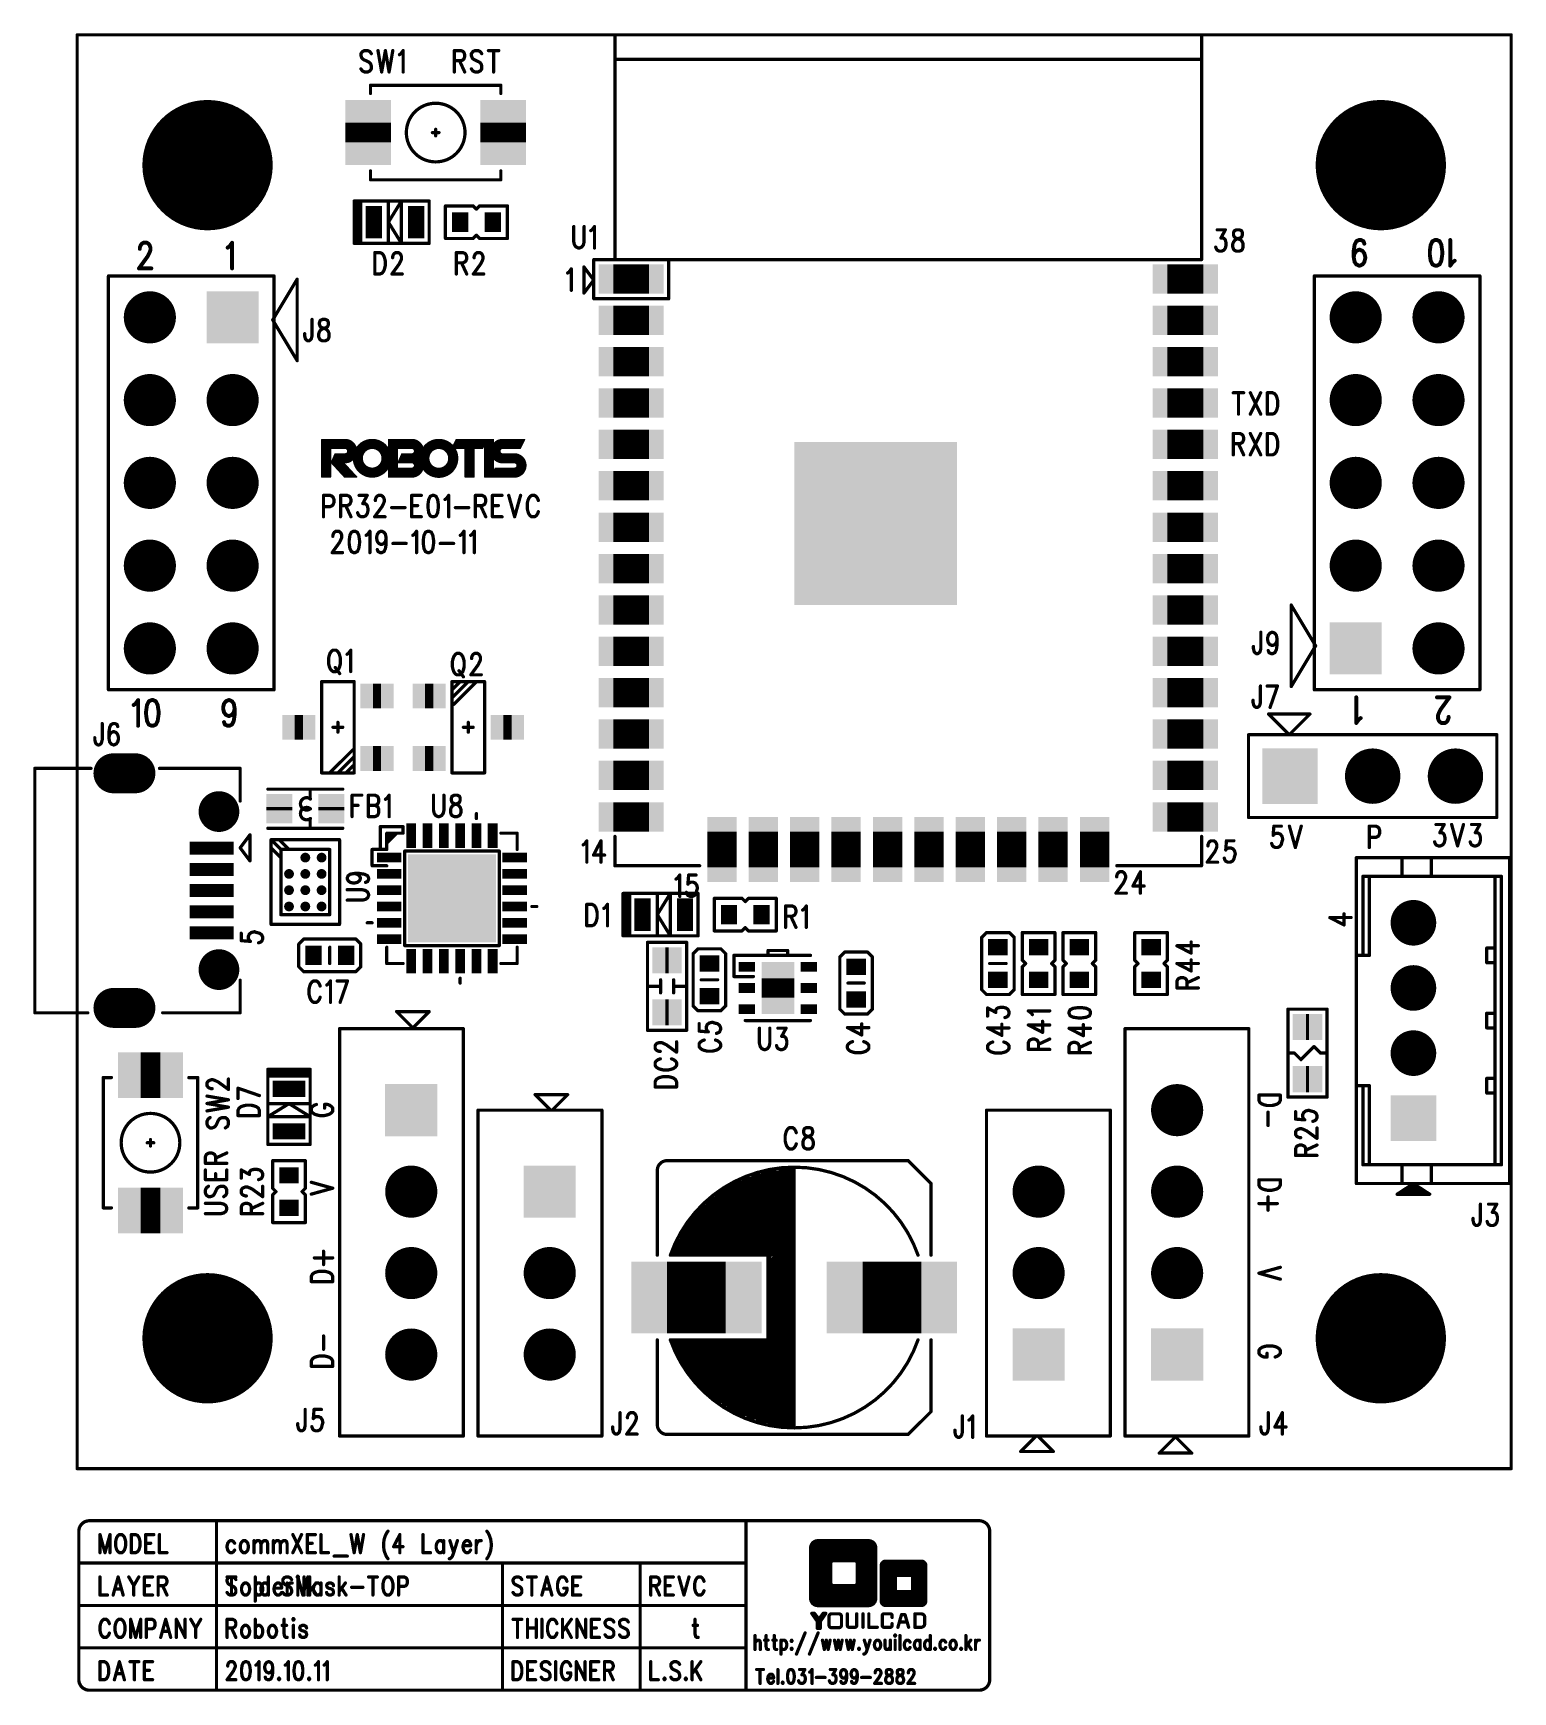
# Model space of a CAD drawing. Extents: x 98.7 to 144.1, y 93.1 to 144.1.
import ezdxf

# ---------------------------------------------------------------- set-up
doc = ezdxf.new("R2010")
doc.units = 0
doc.layers.get('0').update_dxf_attribs({"linetype": 'CONTINUOUS'})
doc.layers.add('MASK-TOP_PHO', color=10, linetype='CONTINUOUS')
doc.layers.add('SILK-TOP_PHO', color=9, linetype='CONTINUOUS')

# ---------------------------------------------------------------- blocks, each defined once
blk = doc.blocks.new('ROUND_117')
at = {"const_width": 0.02502}
blk.add_lwpolyline([(-0.01251, 0, 1), (0.01251, 0, 1)], format="xyb", close=True, dxfattribs=at)
blk = doc.blocks.new('ROUND_1')
at = {"const_width": 0.050038}
blk.add_lwpolyline([(-0.025018, 0, 1), (0.025018, 0, 1)], format="xyb", close=True, dxfattribs=at)
blk = doc.blocks.new('ROUND_114')
at = {"const_width": 0.059944}
blk.add_lwpolyline([(-0.029972, 0, 1), (0.029972, 0, 1)], format="xyb", close=True, dxfattribs=at)
blk = doc.blocks.new('SQUARE_25')
blk.add_solid([(0.85001, 0.85001), (0.85001, -0.85001), (-0.85001, 0.85001), (-0.85001, -0.85001)])
blk = doc.blocks.new('ROUND_26')
at = {"const_width": 0.85001}
blk.add_lwpolyline([(-0.425006, 0, 1), (0.425006, 0, 1)], format="xyb", close=True, dxfattribs=at)
blk = doc.blocks.new('SQUARE_28')
blk.add_solid([(0.799972, 0.799972), (0.799972, -0.799972), (-0.799972, 0.799972), (-0.799972, -0.799972)])
blk = doc.blocks.new('ROUND_32')
at = {"const_width": 1.999996}
blk.add_lwpolyline([(-0.999998, 0, 1), (0.999998, 0, 1)], format="xyb", close=True, dxfattribs=at)
blk = doc.blocks.new('SQUARE_43')
blk.add_solid([(1.35001, 1.35001), (1.35001, -1.35001), (-1.35001, 1.35001), (-1.35001, -1.35001)])
blk = doc.blocks.new('ROUND_49')
at = {"const_width": 0.799972}
blk.add_lwpolyline([(-0.399986, 0, 1), (0.399986, 0, 1)], format="xyb", close=True, dxfattribs=at)
blk = doc.blocks.new('ROUND_130')
at = {"const_width": 0.700024}
blk.add_lwpolyline([(-0.350012, 0, 1), (0.350012, 0, 1)], format="xyb", close=True, dxfattribs=at)
blk = doc.blocks.new('SQUARE_132')
blk.add_solid([(0.700024, 0.700024), (0.700024, -0.700024), (-0.700024, 0.700024), (-0.700024, -0.700024)])
blk = doc.blocks.new('ROUND_184')
at = {"const_width": 0.624966}
blk.add_lwpolyline([(-0.312484, 0, 1), (0.312484, 0, 1)], format="xyb", close=True, dxfattribs=at)
blk = doc.blocks.new('ROUND_200')
at = {"const_width": 0.149986}
blk.add_lwpolyline([(-0.074994, 0, 1), (0.074994, 0, 1)], format="xyb", close=True, dxfattribs=at)
blk = doc.blocks.new('SQUARE_201')
blk.add_solid([(2.499994, 2.499994), (2.499994, -2.499994), (-2.499994, 2.499994), (-2.499994, -2.499994)])
blk = doc.blocks.new('SQUARE_7')
blk.add_solid([(0.381, 0.381), (0.381, -0.381), (-0.381, 0.381), (-0.381, -0.381)])
blk = doc.blocks.new('SQUARE_16')
blk.add_solid([(0.250062, 0.250062), (0.250062, -0.250062), (-0.250062, 0.250062), (-0.250062, -0.250062)])
blk = doc.blocks.new('SQUARE_33')
blk.add_solid([(0.499998, 0.499998), (0.499998, -0.499998), (-0.499998, 0.499998), (-0.499998, -0.499998)])
blk = doc.blocks.new('SQUARE_137')
blk.add_solid([(0.149986, 0.149986), (0.149986, -0.149986), (-0.149986, 0.149986), (-0.149986, -0.149986)])
blk = doc.blocks.new('SQUARE_165')
blk.add_solid([(0.40005, 0.40005), (0.40005, -0.40005), (-0.40005, 0.40005), (-0.40005, -0.40005)])
blk = doc.blocks.new('SQUARE_171')
blk.add_solid([(1.099946, 1.099946), (1.099946, -1.099946), (-1.099946, 1.099946), (-1.099946, -1.099946)])
blk = doc.blocks.new('SQUARE_193')
blk.add_solid([(0.44996, 0.44996), (0.44996, -0.44996), (-0.44996, 0.44996), (-0.44996, -0.44996)])
blk = doc.blocks.new('SQUARE_202')
blk.add_solid([(0.200024, 0.200024), (0.200024, -0.200024), (-0.200024, 0.200024), (-0.200024, -0.200024)])
blk = doc.blocks.new('ROUND_203')
at = {"const_width": 0.61252}
blk.add_lwpolyline([(-0.30626, 0, 1), (0.30626, 0, 1)], format="xyb", close=True, dxfattribs=at)

msp = doc.modelspace()

# ---------------------------------------------------------------- linework, layer by layer
at = {"layer": 'MASK-TOP_PHO'}
for points, const_width in [([(143.999966, 143.999966), (100.000054, 143.999966)], 0.100076), ([(100.000054, 143.999966), (100.000054, 100.000054)], 0.100076), ([(143.999966, 100.000054), (143.999966, 143.999966)], 0.100076), ([(108.925106, 141.299946), (108.925106, 140.699998)], 1.400048), ([(113.074958, 141.299946), (113.074958, 140.699998)], 1.400048), ([(109.100112, 137.999978), (109.100112, 138.500104)], 0.500124), ([(110.400084, 137.999978), (110.400084, 138.500104)], 0.500124), ([(111.750094, 138.299952), (111.750094, 138.199876)], 0.500124), ([(112.750092, 138.299952), (112.750092, 138.199876)], 0.500124), ([(116.45011, 136.510014), (117.54993, 136.510014)], 0.89992), ([(133.450076, 136.510014), (134.549896, 136.510014)], 0.89992), ([(116.45011, 135.240014), (117.54993, 135.240014)], 0.89992), ([(133.450076, 135.240014), (134.549896, 135.240014)], 0.89992), ([(116.45011, 133.970014), (117.54993, 133.970014)], 0.89992), ([(133.450076, 133.970014), (134.549896, 133.970014)], 0.89992), ([(116.45011, 132.700014), (117.54993, 132.700014)], 0.89992), ([(133.450076, 132.700014), (134.549896, 132.700014)], 0.89992), ([(116.45011, 131.430014), (117.54993, 131.430014)], 0.89992), ([(133.450076, 131.430014), (134.549896, 131.430014)], 0.89992), ([(116.45011, 130.160014), (117.54993, 130.160014)], 0.89992), ([(133.450076, 130.160014), (134.549896, 130.160014)], 0.89992), ([(116.45011, 128.890014), (117.54993, 128.890014)], 0.89992), ([(133.450076, 128.890014), (134.549896, 128.890014)], 0.89992), ([(116.45011, 127.620014), (117.54993, 127.620014)], 0.89992), ([(133.450076, 127.620014), (134.549896, 127.620014)], 0.89992), ([(116.45011, 126.350014), (117.54993, 126.350014)], 0.89992), ([(133.450076, 126.350014), (134.549896, 126.350014)], 0.89992), ([(116.45011, 125.080014), (117.54993, 125.080014)], 0.89992), ([(133.450076, 125.080014), (134.549896, 125.080014)], 0.89992), ([(116.45011, 123.810014), (117.54993, 123.810014)], 0.89992), ([(133.450076, 123.810014), (134.549896, 123.810014)], 0.89992), ([(109.326934, 123.707398), (109.072934, 123.707398)], 0.762), ([(110.67288, 123.707398), (110.92688, 123.707398)], 0.762), ([(106.926888, 122.750072), (106.672888, 122.750072)], 0.762), ([(113.072926, 122.750072), (113.326926, 122.750072)], 0.762), ([(116.45011, 122.540014), (117.54993, 122.540014)], 0.89992), ([(133.450076, 122.540014), (134.549896, 122.540014)], 0.89992), ([(109.326934, 121.792492), (109.072934, 121.792492)], 0.762), ([(110.67288, 121.792492), (110.92688, 121.792492)], 0.762), ([(101.112574, 121.337578), (101.787452, 121.337578)], 1.225042), ([(116.45011, 121.270014), (117.54993, 121.270014)], 0.89992), ([(133.450076, 121.270014), (134.549896, 121.270014)], 0.89992), ([(106.19994, 120.199912), (106.19994, 120.299988)], 0.8001), ([(107.799886, 120.199912), (107.799886, 120.299988)], 0.8001), ([(116.45011, 120.000014), (117.54993, 120.000014)], 0.89992), ([(133.450076, 120.000014), (134.549896, 120.000014)], 0.89992), ([(110.24997, 119.650002), (110.24997, 119.199914)], 0.299972), ([(110.750096, 119.650002), (110.750096, 119.199914)], 0.299972), ([(111.249968, 119.650002), (111.249968, 119.199914)], 0.299972), ([(111.750094, 119.650002), (111.750094, 119.199914)], 0.299972), ([(112.249966, 119.650002), (112.249966, 119.199914)], 0.299972), ([(112.750092, 119.650002), (112.750092, 119.199914)], 0.299972), ([(119.784876, 118.450106), (119.784876, 119.549926)], 0.89992), ([(121.054876, 118.450106), (121.054876, 119.549926)], 0.89992), ([(122.324876, 118.450106), (122.324876, 119.549926)], 0.89992), ([(123.594876, 118.450106), (123.594876, 119.549926)], 0.89992), ([(124.864876, 118.450106), (124.864876, 119.549926)], 0.89992), ([(126.134876, 118.450106), (126.134876, 119.549926)], 0.89992), ([(127.404876, 118.450106), (127.404876, 119.549926)], 0.89992), ([(128.674876, 118.450106), (128.674876, 119.549926)], 0.89992), ([(129.944876, 118.450106), (129.944876, 119.549926)], 0.89992), ([(131.214876, 118.450106), (131.214876, 119.549926)], 0.89992), ([(103.650034, 119.037608), (104.599994, 119.037608)], 0.400048), ([(109.350048, 118.75008), (109.799882, 118.75008)], 0.299972), ([(113.199926, 118.75008), (113.650014, 118.75008)], 0.299972), ([(103.650034, 118.387622), (104.599994, 118.387622)], 0.400048), ([(109.350048, 118.249954), (109.799882, 118.249954)], 0.299972), ([(113.199926, 118.249954), (113.650014, 118.249954)], 0.299972), ([(103.650034, 117.737382), (104.599994, 117.737382)], 0.400048), ([(109.350048, 117.750082), (109.799882, 117.750082)], 0.299972), ([(113.199926, 117.750082), (113.650014, 117.750082)], 0.299972), ([(103.650034, 117.087396), (104.599994, 117.087396)], 0.400048), ([(109.350048, 117.249956), (109.799882, 117.249956)], 0.299972), ([(113.199926, 117.249956), (113.650014, 117.249956)], 0.299972), ([(117.350032, 116.750084), (117.350032, 117.249956)], 0.500124), ([(118.650004, 116.750084), (118.650004, 117.249956)], 0.500124), ([(120.000014, 117.050058), (120.000014, 116.949982)], 0.500124), ([(121.000012, 117.050058), (121.000012, 116.949982)], 0.500124), ([(103.650034, 116.43741), (104.599994, 116.43741)], 0.400048), ([(109.350048, 116.750084), (109.799882, 116.750084)], 0.299972), ([(113.199926, 116.750084), (113.650014, 116.750084)], 0.299972), ([(109.350048, 116.249958), (109.799882, 116.249958)], 0.299972), ([(113.199926, 116.249958), (113.650014, 116.249958)], 0.299972), ([(128.199896, 116.000022), (128.299972, 116.000022)], 0.500124), ([(129.450084, 116.000022), (129.549906, 116.000022)], 0.500124), ([(130.700018, 116.000022), (130.800094, 116.000022)], 0.500124), ([(132.899912, 116.000022), (132.999988, 116.000022)], 0.500124), ([(107.249976, 115.800124), (107.249976, 115.700048)], 0.500124), ([(108.249974, 115.800124), (108.249974, 115.700048)], 0.500124), ([(110.24997, 115.800124), (110.24997, 115.350036)], 0.299972), ([(110.750096, 115.800124), (110.750096, 115.350036)], 0.299972), ([(111.249968, 115.800124), (111.249968, 115.350036)], 0.299972), ([(111.750094, 115.800124), (111.750094, 115.350036)], 0.299972), ([(112.249966, 115.800124), (112.249966, 115.350036)], 0.299972), ([(112.750092, 115.800124), (112.750092, 115.350036)], 0.299972), ([(118.050056, 115.599972), (118.149878, 115.599972)], 0.8001), ([(119.450104, 115.499896), (119.350028, 115.499896)], 0.500124), ([(120.450102, 115.400074), (120.65, 115.400074)], 0.299972), ([(121.499884, 115.050062), (121.499884, 114.450114)], 0.999996), ([(122.350022, 115.400074), (122.54992, 115.400074)], 0.299972), ([(123.949968, 115.400074), (123.849892, 115.400074)], 0.500124), ([(128.199896, 115.000024), (128.299972, 115.000024)], 0.500124), ([(129.450084, 115.000024), (129.549906, 115.000024)], 0.500124), ([(130.700018, 115.000024), (130.800094, 115.000024)], 0.500124), ([(132.899912, 115.000024), (132.999988, 115.000024)], 0.500124), ([(101.112574, 114.13744), (101.787452, 114.13744)], 1.225042), ([(119.450104, 114.499898), (119.350028, 114.499898)], 0.500124), ([(120.450102, 114.750088), (120.65, 114.750088)], 0.299972), ([(122.350022, 114.750088), (122.54992, 114.750088)], 0.299972), ([(123.949968, 114.400076), (123.849892, 114.400076)], 0.500124), ([(118.050056, 114.000026), (118.149878, 114.000026)], 0.8001), ([(120.450102, 114.100102), (120.65, 114.100102)], 0.299972), ([(122.350022, 114.100102), (122.54992, 114.100102)], 0.299972), ([(137.80008, 113.549938), (137.700004, 113.549938)], 0.8001), ([(101.950012, 112.07496), (102.54996, 112.07496)], 1.400048), ([(137.80008, 111.949992), (137.700004, 111.949992)], 0.8001), ([(106.249978, 111.650018), (106.750104, 111.650018)], 0.500124), ([(106.249978, 110.350046), (106.750104, 110.350046)], 0.500124), ([(106.549952, 109.000036), (106.449876, 109.000036)], 0.500124), ([(101.950012, 107.925108), (102.54996, 107.925108)], 1.400048), ([(106.549952, 108.000038), (106.449876, 108.000038)], 0.500124), ([(118.100094, 105.24998), (119.899938, 105.24998)], 2.199892), ([(124.100082, 105.24998), (125.899926, 105.24998)], 2.199892), ([(100.000054, 100.000054), (143.999966, 100.000054)], 0.100076), ([(127.674878, 98.400108), (100.374958, 98.400108)], 0.100076), ([(104.274874, 98.400108), (104.274874, 93.199966)], 0.100076), ([(120.525032, 98.400108), (120.525032, 93.199966)], 0.100076), ([(100.050092, 98.074988), (100.050092, 93.525086)], 0.100076), ([(100.700078, 97.974404), (100.700078, 97.419922)], 0.100076), ([(100.700078, 97.974404), (100.853748, 97.419922)], 0.100076), ([(101.007164, 97.974404), (100.853748, 97.419922)], 0.100076), ([(101.007164, 97.974404), (101.007164, 97.419922)], 0.100076), ([(101.199442, 97.842324), (101.180138, 97.763076)], 0.100076), ([(101.180138, 97.763076), (101.180138, 97.63125)], 0.100076), ([(101.218492, 97.895156), (101.199442, 97.842324)], 0.100076), ([(101.256846, 97.947988), (101.218492, 97.895156)], 0.100076), ([(101.295454, 97.974404), (101.256846, 97.947988)], 0.100076), ([(101.372162, 97.974404), (101.295454, 97.974404)], 0.100076), ([(101.410516, 97.947988), (101.372162, 97.974404)], 0.100076), ([(101.44887, 97.895156), (101.410516, 97.947988)], 0.100076), ([(101.468174, 97.842324), (101.44887, 97.895156)], 0.100076), ([(101.487478, 97.763076), (101.468174, 97.842324)], 0.100076), ([(101.487478, 97.63125), (101.487478, 97.763076)], 0.100076), ([(101.660198, 97.974404), (101.660198, 97.419922)], 0.100076), ([(101.660198, 97.974404), (101.794564, 97.974404)], 0.100076), ([(101.794564, 97.974404), (101.852222, 97.947988)], 0.100076), ([(101.852222, 97.947988), (101.890576, 97.895156)], 0.100076), ([(101.890576, 97.895156), (101.90988, 97.842324)], 0.100076), ([(101.90988, 97.842324), (101.929184, 97.763076)], 0.100076), ([(101.929184, 97.763076), (101.929184, 97.63125)], 0.100076), ([(102.101904, 97.974404), (102.101904, 97.419922)], 0.100076), ([(102.101904, 97.974404), (102.351586, 97.974404)], 0.100076), ([(102.101904, 97.710498), (102.255574, 97.710498)], 0.100076), ([(102.524306, 97.974404), (102.524306, 97.419922)], 0.100076), ([(104.619298, 97.710498), (104.599994, 97.63125)], 0.100076), ([(104.657652, 97.763076), (104.619298, 97.710498)], 0.100076), ([(104.696006, 97.789492), (104.657652, 97.763076)], 0.100076), ([(104.753664, 97.789492), (104.696006, 97.789492)], 0.100076), ([(104.792018, 97.763076), (104.753664, 97.789492)], 0.100076), ([(104.830372, 97.710498), (104.792018, 97.763076)], 0.100076), ([(105.022396, 97.710498), (105.003346, 97.63125)], 0.100076), ([(105.061004, 97.763076), (105.022396, 97.710498)], 0.100076), ([(105.099358, 97.789492), (105.061004, 97.763076)], 0.100076), ([(105.157016, 97.789492), (105.099358, 97.789492)], 0.100076), ([(105.19537, 97.763076), (105.157016, 97.789492)], 0.100076), ([(105.233724, 97.710498), (105.19537, 97.763076)], 0.100076), ([(105.253028, 97.63125), (105.233724, 97.710498)], 0.100076), ([(105.425748, 97.789492), (105.425748, 97.419922)], 0.100076), ([(105.425748, 97.684082), (105.483406, 97.763076)], 0.100076), ([(105.483406, 97.763076), (105.52176, 97.789492)], 0.100076), ([(105.52176, 97.789492), (105.579418, 97.789492)], 0.100076), ([(105.579418, 97.789492), (105.617772, 97.763076)], 0.100076), ([(105.617772, 97.763076), (105.637076, 97.684082)], 0.100076), ([(105.637076, 97.684082), (105.694734, 97.763076)], 0.100076), ([(105.637076, 97.684082), (105.637076, 97.419922)], 0.100076), ([(105.694734, 97.763076), (105.733088, 97.789492)], 0.100076), ([(105.733088, 97.789492), (105.790746, 97.789492)], 0.100076), ([(105.790746, 97.789492), (105.8291, 97.763076)], 0.100076), ([(105.8291, 97.763076), (105.848404, 97.684082)], 0.100076), ([(105.848404, 97.684082), (105.848404, 97.419922)], 0.100076), ([(106.021124, 97.789492), (106.021124, 97.419922)], 0.100076), ([(106.021124, 97.684082), (106.078782, 97.763076)], 0.100076), ([(106.078782, 97.763076), (106.117136, 97.789492)], 0.100076), ([(106.117136, 97.789492), (106.174794, 97.789492)], 0.100076), ([(106.174794, 97.789492), (106.213148, 97.763076)], 0.100076), ([(106.213148, 97.763076), (106.232452, 97.684082)], 0.100076), ([(106.232452, 97.684082), (106.29011, 97.763076)], 0.100076), ([(106.232452, 97.684082), (106.232452, 97.419922)], 0.100076), ([(106.29011, 97.763076), (106.328464, 97.789492)], 0.100076), ([(106.328464, 97.789492), (106.386122, 97.789492)], 0.100076), ([(106.386122, 97.789492), (106.424476, 97.763076)], 0.100076), ([(106.424476, 97.763076), (106.443526, 97.684082)], 0.100076), ([(106.443526, 97.684082), (106.443526, 97.419922)], 0.100076), ([(106.6165, 97.974404), (106.885232, 97.419922)], 0.100076), ([(106.885232, 97.974404), (106.6165, 97.419922)], 0.100076), ([(107.058206, 97.974404), (107.058206, 97.419922)], 0.100076), ([(107.058206, 97.974404), (107.307888, 97.974404)], 0.100076), ([(107.058206, 97.710498), (107.211876, 97.710498)], 0.100076), ([(107.480608, 97.974404), (107.480608, 97.419922)], 0.100076), ([(108.402374, 97.974404), (108.49864, 97.419922)], 0.100076), ([(108.594652, 97.974404), (108.49864, 97.419922)], 0.100076), ([(108.594652, 97.974404), (108.690664, 97.419922)], 0.100076), ([(108.786676, 97.974404), (108.690664, 97.419922)], 0.100076), ([(109.420406, 97.842324), (109.401102, 97.710498)], 0.100076), ([(109.401102, 97.710498), (109.401102, 97.604834)], 0.100076), ([(109.45876, 97.947988), (109.420406, 97.842324)], 0.100076), ([(109.497114, 98.027236), (109.45876, 97.947988)], 0.100076), ([(109.535468, 98.080068), (109.497114, 98.027236)], 0.100076), ([(109.900466, 97.974404), (109.708442, 97.604834)], 0.100076), ([(109.900466, 97.974404), (109.900466, 97.419922)], 0.100076), ([(110.610904, 97.974404), (110.610904, 97.419922)], 0.100076), ([(111.03356, 97.710498), (111.014256, 97.63125)], 0.100076), ([(111.071914, 97.763076), (111.03356, 97.710498)], 0.100076), ([(111.110268, 97.789492), (111.071914, 97.763076)], 0.100076), ([(111.167926, 97.789492), (111.110268, 97.789492)], 0.100076), ([(111.20628, 97.763076), (111.167926, 97.789492)], 0.100076), ([(111.244888, 97.710498), (111.20628, 97.763076)], 0.100076), ([(111.244888, 97.789492), (111.244888, 97.419922)], 0.100076), ([(111.436912, 97.789492), (111.551974, 97.419922)], 0.100076), ([(111.66729, 97.789492), (111.551974, 97.419922)], 0.100076), ([(111.859314, 97.710498), (111.84001, 97.63125)], 0.100076), ([(111.897668, 97.763076), (111.859314, 97.710498)], 0.100076), ([(111.936022, 97.789492), (111.897668, 97.763076)], 0.100076), ([(111.99368, 97.789492), (111.936022, 97.789492)], 0.100076), ([(112.032034, 97.763076), (111.99368, 97.789492)], 0.100076), ([(112.051338, 97.736914), (112.032034, 97.763076)], 0.100076), ([(112.070642, 97.684082), (112.051338, 97.736914)], 0.100076), ([(112.070642, 97.63125), (112.070642, 97.684082)], 0.100076), ([(112.243362, 97.789492), (112.243362, 97.419922)], 0.100076), ([(112.243362, 97.63125), (112.262666, 97.710498)], 0.100076), ([(112.262666, 97.710498), (112.30102, 97.763076)], 0.100076), ([(112.30102, 97.763076), (112.339374, 97.789492)], 0.100076), ([(112.339374, 97.789492), (112.397032, 97.789492)], 0.100076), ([(112.570006, 98.080068), (112.60836, 98.027236)], 0.100076), ([(112.60836, 98.027236), (112.646714, 97.947988)], 0.100076), ([(112.646714, 97.947988), (112.685068, 97.842324)], 0.100076), ([(112.685068, 97.842324), (112.704372, 97.710498)], 0.100076), ([(112.704372, 97.710498), (112.704372, 97.604834)], 0.100076), ([(122.559826, 97.682304), (124.454412, 97.682304)], 0.100076), ([(122.587258, 97.717102), (124.42698, 97.717102)], 0.100076), ([(122.628406, 97.7519), (124.385578, 97.7519)], 0.100076), ([(122.71756, 97.786952), (124.29363, 97.786952)], 0.100076), ([(122.724672, 97.78746), (124.282708, 97.78746)], 0.100076), ([(127.999998, 93.525086), (127.999998, 98.074988)], 0.100076), ([(101.180138, 97.63125), (101.199442, 97.552002)], 0.100076), ([(101.199442, 97.552002), (101.218492, 97.49917)], 0.100076), ([(101.218492, 97.49917), (101.256846, 97.446338)], 0.100076), ([(101.256846, 97.446338), (101.295454, 97.419922)], 0.100076), ([(101.295454, 97.419922), (101.372162, 97.419922)], 0.100076), ([(101.372162, 97.419922), (101.410516, 97.446338)], 0.100076), ([(101.410516, 97.446338), (101.44887, 97.49917)], 0.100076), ([(101.44887, 97.49917), (101.468174, 97.552002)], 0.100076), ([(101.468174, 97.552002), (101.487478, 97.63125)], 0.100076), ([(101.794564, 97.419922), (101.660198, 97.419922)], 0.100076), ([(101.852222, 97.446338), (101.794564, 97.419922)], 0.100076), ([(101.890576, 97.49917), (101.852222, 97.446338)], 0.100076), ([(101.90988, 97.552002), (101.890576, 97.49917)], 0.100076), ([(101.929184, 97.63125), (101.90988, 97.552002)], 0.100076), ([(102.101904, 97.419922), (102.351586, 97.419922)], 0.100076), ([(102.524306, 97.419922), (102.754938, 97.419922)], 0.100076), ([(104.599994, 97.63125), (104.599994, 97.578418)], 0.100076), ([(104.599994, 97.578418), (104.619298, 97.49917)], 0.100076), ([(104.619298, 97.49917), (104.657652, 97.446338)], 0.100076), ([(104.657652, 97.446338), (104.696006, 97.419922)], 0.100076), ([(104.696006, 97.419922), (104.753664, 97.419922)], 0.100076), ([(104.753664, 97.419922), (104.792018, 97.446338)], 0.100076), ([(104.792018, 97.446338), (104.830372, 97.49917)], 0.100076), ([(105.003346, 97.63125), (105.003346, 97.578418)], 0.100076), ([(105.003346, 97.578418), (105.022396, 97.49917)], 0.100076), ([(105.022396, 97.49917), (105.061004, 97.446338)], 0.100076), ([(105.061004, 97.446338), (105.099358, 97.419922)], 0.100076), ([(105.099358, 97.419922), (105.157016, 97.419922)], 0.100076), ([(105.157016, 97.419922), (105.19537, 97.446338)], 0.100076), ([(105.19537, 97.446338), (105.233724, 97.49917)], 0.100076), ([(105.233724, 97.49917), (105.253028, 97.578418)], 0.100076), ([(105.253028, 97.578418), (105.253028, 97.63125)], 0.100076), ([(107.058206, 97.419922), (107.307888, 97.419922)], 0.100076), ([(107.480608, 97.419922), (107.71124, 97.419922)], 0.100076), ([(107.88396, 97.314258), (108.287312, 97.314258)], 0.100076), ([(109.401102, 97.604834), (109.420406, 97.472754)], 0.100076), ([(109.420406, 97.472754), (109.45876, 97.36709)], 0.100076), ([(109.45876, 97.36709), (109.497114, 97.287842)], 0.100076), ([(109.497114, 97.287842), (109.535468, 97.23501)], 0.100076), ([(109.708442, 97.604834), (109.996478, 97.604834)], 0.100076), ([(110.610904, 97.419922), (110.841536, 97.419922)], 0.100076), ([(111.014256, 97.63125), (111.014256, 97.578418)], 0.100076), ([(111.014256, 97.578418), (111.03356, 97.49917)], 0.100076), ([(111.03356, 97.49917), (111.071914, 97.446338)], 0.100076), ([(111.071914, 97.446338), (111.110268, 97.419922)], 0.100076), ([(111.110268, 97.419922), (111.167926, 97.419922)], 0.100076), ([(111.167926, 97.419922), (111.20628, 97.446338)], 0.100076), ([(111.20628, 97.446338), (111.244888, 97.49917)], 0.100076), ([(111.436912, 97.23501), (111.417608, 97.23501)], 0.100076), ([(111.475266, 97.261426), (111.436912, 97.23501)], 0.100076), ([(111.51362, 97.314258), (111.475266, 97.261426)], 0.100076), ([(111.551974, 97.419922), (111.51362, 97.314258)], 0.100076), ([(111.84001, 97.63125), (112.070642, 97.63125)], 0.100076), ([(111.84001, 97.63125), (111.84001, 97.578418)], 0.100076), ([(111.84001, 97.578418), (111.859314, 97.49917)], 0.100076), ([(111.859314, 97.49917), (111.897668, 97.446338)], 0.100076), ([(111.897668, 97.446338), (111.936022, 97.419922)], 0.100076), ([(111.936022, 97.419922), (111.99368, 97.419922)], 0.100076), ([(111.99368, 97.419922), (112.032034, 97.446338)], 0.100076), ([(112.032034, 97.446338), (112.070642, 97.49917)], 0.100076), ([(112.60836, 97.287842), (112.570006, 97.23501)], 0.100076), ([(112.646714, 97.36709), (112.60836, 97.287842)], 0.100076), ([(112.685068, 97.472754), (112.646714, 97.36709)], 0.100076), ([(112.704372, 97.604834), (112.685068, 97.472754)], 0.100076), ([(122.504962, 96.016572), (122.504962, 97.56775)], 0.100076), ([(122.508264, 97.542858), (124.49556, 97.542858)], 0.100076), ([(122.508264, 97.50806), (124.49556, 97.50806)], 0.100076), ([(122.508264, 97.473008), (124.49556, 97.473008)], 0.100076), ([(122.508264, 97.43821), (124.49556, 97.43821)], 0.100076), ([(122.508264, 97.403412), (124.49556, 97.403412)], 0.100076), ([(122.508264, 97.36836), (124.49556, 97.36836)], 0.100076), ([(122.508264, 97.333562), (124.49556, 97.333562)], 0.100076), ([(122.508264, 97.298764), (124.49556, 97.298764)], 0.100076), ([(122.508264, 97.263966), (124.49556, 97.263966)], 0.100076), ([(122.508264, 97.228914), (124.49556, 97.228914)], 0.100076), ([(122.508264, 97.194116), (124.49556, 97.194116)], 0.100076), ([(122.518678, 97.577656), (124.502672, 97.577656)], 0.100076), ([(122.543062, 97.647506), (124.467874, 97.647506)], 0.100076), ([(122.543062, 97.612454), (124.481844, 97.612454)], 0.100076), ([(123.204986, 97.17659), (123.8504, 97.17659)], 0.100076), ([(124.502418, 97.56775), (124.502418, 96.016572)], 0.100076), ([(120.525032, 97.099882), (100.050092, 97.099882)], 0.100076), ([(100.700078, 96.674432), (100.700078, 96.11995)], 0.100076), ([(101.256846, 96.674432), (101.103176, 96.11995)], 0.100076), ([(101.256846, 96.674432), (101.410516, 96.11995)], 0.100076), ([(101.58349, 96.674432), (101.73716, 96.410272)], 0.100076), ([(101.890576, 96.674432), (101.73716, 96.410272)], 0.100076), ([(102.06355, 96.674432), (102.06355, 96.11995)], 0.100076), ([(102.06355, 96.674432), (102.313232, 96.674432)], 0.100076), ([(102.485952, 96.674432), (102.485952, 96.11995)], 0.100076), ([(102.485952, 96.674432), (102.658926, 96.674432)], 0.100076), ([(102.658926, 96.674432), (102.716584, 96.648016)], 0.100076), ([(104.696006, 96.674432), (104.638348, 96.648016)], 0.100076), ([(104.772714, 96.674432), (104.696006, 96.674432)], 0.100076), ([(104.830372, 96.648016), (104.772714, 96.674432)], 0.100076), ([(105.464102, 96.674432), (105.464102, 96.11995)], 0.100076), ([(105.867454, 96.674432), (105.867454, 96.11995)], 0.100076), ([(106.77017, 96.674432), (106.77017, 96.11995)], 0.100076), ([(106.77017, 96.674432), (106.92384, 96.11995)], 0.100076), ([(107.07751, 96.674432), (106.92384, 96.11995)], 0.100076), ([(107.07751, 96.674432), (107.07751, 96.11995)], 0.100076), ([(108.03763, 96.674432), (108.03763, 96.11995)], 0.100076), ([(108.940346, 96.674432), (109.209078, 96.674432)], 0.100076), ([(109.074712, 96.674432), (109.074712, 96.11995)], 0.100076), ([(109.497114, 96.674432), (109.45876, 96.648016)], 0.100076), ([(109.574076, 96.674432), (109.497114, 96.674432)], 0.100076), ([(109.61243, 96.648016), (109.574076, 96.674432)], 0.100076), ([(109.862112, 96.674432), (109.862112, 96.11995)], 0.100076), ([(109.862112, 96.674432), (110.034832, 96.674432)], 0.100076), ([(110.034832, 96.674432), (110.09249, 96.648016)], 0.100076), ([(113.050066, 97.099882), (113.050066, 93.199966)], 0.100076), ([(113.470944, 96.674432), (113.413286, 96.648016)], 0.100076), ([(113.547906, 96.674432), (113.470944, 96.674432)], 0.100076), ([(113.605564, 96.648016), (113.547906, 96.674432)], 0.100076), ([(113.816638, 96.674432), (114.085624, 96.674432)], 0.100076), ([(113.951258, 96.674432), (113.951258, 96.11995)], 0.100076), ([(114.412014, 96.674432), (114.258344, 96.11995)], 0.100076), ([(114.412014, 96.674432), (114.565684, 96.11995)], 0.100076), ([(114.85372, 96.674432), (114.815366, 96.648016)], 0.100076), ([(114.930682, 96.674432), (114.85372, 96.674432)], 0.100076), ([(114.969036, 96.648016), (114.930682, 96.674432)], 0.100076), ([(115.199414, 96.674432), (115.199414, 96.11995)], 0.100076), ([(115.199414, 96.674432), (115.449096, 96.674432)], 0.100076), ([(117.275102, 97.099882), (117.275102, 95.696024)], 0.100076), ([(117.599968, 96.674432), (117.599968, 96.11995)], 0.100076), ([(117.599968, 96.674432), (117.772942, 96.674432)], 0.100076), ([(117.772942, 96.674432), (117.830346, 96.648016)], 0.100076), ([(118.041674, 96.674432), (118.041674, 96.11995)], 0.100076), ([(118.041674, 96.674432), (118.291356, 96.674432)], 0.100076), ([(118.46433, 96.674432), (118.617746, 96.11995)], 0.100076), ([(118.771416, 96.674432), (118.617746, 96.11995)], 0.100076), ([(119.059452, 96.674432), (119.021098, 96.648016)], 0.100076), ([(119.136414, 96.674432), (119.059452, 96.674432)], 0.100076), ([(119.174768, 96.648016), (119.136414, 96.674432)], 0.100076), ([(122.508264, 97.159318), (123.150122, 97.159318)], 0.100076), ([(122.508264, 97.124266), (123.107958, 97.124266)], 0.100076), ([(122.508264, 97.089468), (123.107958, 97.089468)], 0.100076), ([(122.508264, 97.05467), (123.107958, 97.05467)], 0.100076), ([(122.508264, 97.019872), (123.107958, 97.019872)], 0.100076), ([(122.508264, 96.98482), (123.107958, 96.98482)], 0.100076), ([(122.508264, 96.950022), (123.107958, 96.950022)], 0.100076), ([(122.508264, 96.915224), (123.107958, 96.915224)], 0.100076), ([(122.508264, 96.880172), (123.107958, 96.880172)], 0.100076), ([(122.508264, 96.845374), (123.107958, 96.845374)], 0.100076), ([(122.508264, 96.810576), (123.107958, 96.810576)], 0.100076), ([(122.508264, 96.775778), (123.107958, 96.775778)], 0.100076), ([(122.508264, 96.740726), (123.107958, 96.740726)], 0.100076), ([(122.508264, 96.705928), (123.107958, 96.705928)], 0.100076), ([(122.508264, 96.67113), (123.107958, 96.67113)], 0.100076), ([(123.12269, 96.490028), (123.12269, 97.094294)], 0.100076), ([(123.91898, 97.159318), (124.49556, 97.159318)], 0.100076), ([(123.932696, 97.094294), (123.932696, 96.490028)], 0.100076), ([(123.937776, 97.124266), (124.49556, 97.124266)], 0.100076), ([(123.937776, 97.089468), (124.49556, 97.089468)], 0.100076), ([(123.937776, 97.05467), (124.49556, 97.05467)], 0.100076), ([(123.937776, 97.019872), (124.49556, 97.019872)], 0.100076), ([(123.937776, 96.98482), (124.49556, 96.98482)], 0.100076), ([(123.937776, 96.950022), (124.49556, 96.950022)], 0.100076), ([(123.937776, 96.915224), (124.49556, 96.915224)], 0.100076), ([(123.937776, 96.880172), (124.49556, 96.880172)], 0.100076), ([(123.937776, 96.845374), (124.49556, 96.845374)], 0.100076), ([(123.937776, 96.810576), (124.49556, 96.810576)], 0.100076), ([(123.937776, 96.775778), (124.49556, 96.775778)], 0.100076), ([(123.937776, 96.740726), (124.49556, 96.740726)], 0.100076), ([(123.937776, 96.705928), (124.49556, 96.705928)], 0.100076), ([(123.937776, 96.67113), (124.49556, 96.67113)], 0.100076), ([(124.669804, 95.936816), (124.669804, 97.022666)], 0.100076), ([(124.670058, 97.019872), (126.037086, 97.019872)], 0.100076), ([(124.670058, 96.98482), (126.037086, 96.98482)], 0.100076), ([(124.670058, 96.950022), (126.037086, 96.950022)], 0.100076), ([(124.670058, 96.915224), (126.037086, 96.915224)], 0.100076), ([(124.670058, 96.880172), (126.037086, 96.880172)], 0.100076), ([(124.670058, 96.845374), (126.037086, 96.845374)], 0.100076), ([(124.670058, 96.810576), (126.037086, 96.810576)], 0.100076), ([(124.670058, 96.775778), (126.037086, 96.775778)], 0.100076), ([(124.670058, 96.740726), (126.037086, 96.740726)], 0.100076), ([(124.670058, 96.705928), (125.095508, 96.705928)], 0.100076), ([(124.670058, 96.67113), (125.095508, 96.67113)], 0.100076), ([(124.70511, 97.089468), (126.00559, 97.089468)], 0.100076), ([(124.70511, 97.05467), (126.037086, 97.05467)], 0.100076), ([(124.739908, 97.124266), (125.978158, 97.124266)], 0.100076), ([(124.774706, 97.159318), (125.932438, 97.159318)], 0.100076), ([(124.807218, 97.16008), (125.901196, 97.16008)], 0.100076), ([(125.099572, 96.284288), (125.099572, 96.66859)], 0.100076), ([(125.154436, 96.723454), (125.58014, 96.723454)], 0.100076), ([(125.635004, 96.66859), (125.635004, 96.284288)], 0.100076), ([(125.646434, 96.705928), (126.037086, 96.705928)], 0.100076), ([(125.646434, 96.67113), (126.037086, 96.67113)], 0.100076), ([(126.03861, 97.022666), (126.03861, 95.936816)], 0.100076), ([(101.160834, 96.304862), (101.352858, 96.304862)], 0.100076), ([(101.73716, 96.410272), (101.73716, 96.11995)], 0.100076), ([(102.06355, 96.410272), (102.21722, 96.410272)], 0.100076), ([(102.658926, 96.410272), (102.485952, 96.410272)], 0.100076), ([(102.620572, 96.410272), (102.754938, 96.11995)], 0.100076), ([(102.716584, 96.436688), (102.658926, 96.410272)], 0.100076), ([(102.716584, 96.648016), (102.735634, 96.6216)], 0.100076), ([(102.735634, 96.463104), (102.716584, 96.436688)], 0.100076), ([(102.735634, 96.6216), (102.754938, 96.568768)], 0.100076), ([(102.754938, 96.515936), (102.735634, 96.463104)], 0.100076), ([(102.754938, 96.568768), (102.754938, 96.515936)], 0.100076), ([(104.638348, 96.648016), (104.599994, 96.595184)], 0.100076), ([(104.599994, 96.595184), (104.599994, 96.542352)], 0.100076), ([(104.599994, 96.542352), (104.619298, 96.48952)], 0.100076), ([(104.638348, 96.146366), (104.599994, 96.199198)], 0.100076), ([(104.619298, 96.48952), (104.638348, 96.463104)], 0.100076), ([(104.638348, 96.463104), (104.676702, 96.436688)], 0.100076), ([(104.676702, 96.436688), (104.792018, 96.38411)], 0.100076), ([(104.792018, 96.38411), (104.830372, 96.357694)], 0.100076), ([(104.86898, 96.595184), (104.830372, 96.648016)], 0.100076), ([(104.830372, 96.357694), (104.849676, 96.331278)], 0.100076), ([(104.86898, 96.199198), (104.830372, 96.146366)], 0.100076), ([(104.849676, 96.331278), (104.86898, 96.278446)], 0.100076), ([(104.86898, 96.278446), (104.86898, 96.199198)], 0.100076), ([(105.061004, 96.410272), (105.0417, 96.331278)], 0.100076), ([(105.0417, 96.331278), (105.0417, 96.278446)], 0.100076), ([(105.0417, 96.278446), (105.061004, 96.199198)], 0.100076), ([(105.099358, 96.463104), (105.061004, 96.410272)], 0.100076), ([(105.061004, 96.199198), (105.099358, 96.146366)], 0.100076), ([(105.137712, 96.48952), (105.099358, 96.463104)], 0.100076), ([(105.19537, 96.48952), (105.137712, 96.48952)], 0.100076), ([(105.233724, 96.463104), (105.19537, 96.48952)], 0.100076), ([(105.272078, 96.410272), (105.233724, 96.463104)], 0.100076), ([(105.233724, 96.146366), (105.272078, 96.199198)], 0.100076), ([(105.291382, 96.331278), (105.272078, 96.410272)], 0.100076), ([(105.272078, 96.199198), (105.291382, 96.278446)], 0.100076), ([(105.291382, 96.278446), (105.291382, 96.331278)], 0.100076), ([(105.656126, 96.410272), (105.637076, 96.331278)], 0.100076), ([(105.637076, 96.331278), (105.637076, 96.278446)], 0.100076), ([(105.637076, 96.278446), (105.656126, 96.199198)], 0.100076), ([(105.694734, 96.463104), (105.656126, 96.410272)], 0.100076), ([(105.656126, 96.199198), (105.694734, 96.146366)], 0.100076), ([(105.733088, 96.48952), (105.694734, 96.463104)], 0.100076), ([(105.790746, 96.48952), (105.733088, 96.48952)], 0.100076), ([(105.8291, 96.463104), (105.790746, 96.48952)], 0.100076), ([(105.867454, 96.410272), (105.8291, 96.463104)], 0.100076), ([(105.8291, 96.146366), (105.867454, 96.199198)], 0.100076), ([(106.059478, 96.410272), (106.040428, 96.331278)], 0.100076), ([(106.040428, 96.331278), (106.270806, 96.331278)], 0.100076), ([(106.040428, 96.331278), (106.040428, 96.278446)], 0.100076), ([(106.040428, 96.278446), (106.059478, 96.199198)], 0.100076), ([(106.097832, 96.463104), (106.059478, 96.410272)], 0.100076), ([(106.059478, 96.199198), (106.097832, 96.146366)], 0.100076), ([(106.13644, 96.48952), (106.097832, 96.463104)], 0.100076), ([(106.194098, 96.48952), (106.13644, 96.48952)], 0.100076), ([(106.232452, 96.463104), (106.194098, 96.48952)], 0.100076), ([(106.251502, 96.436688), (106.232452, 96.463104)], 0.100076), ([(106.232452, 96.146366), (106.270806, 96.199198)], 0.100076), ([(106.270806, 96.38411), (106.251502, 96.436688)], 0.100076), ([(106.270806, 96.331278), (106.270806, 96.38411)], 0.100076), ([(106.443526, 96.48952), (106.443526, 96.11995)], 0.100076), ([(106.443526, 96.331278), (106.46283, 96.410272)], 0.100076), ([(106.46283, 96.410272), (106.501184, 96.463104)], 0.100076), ([(106.501184, 96.463104), (106.539538, 96.48952)], 0.100076), ([(106.539538, 96.48952), (106.597196, 96.48952)], 0.100076), ([(107.269534, 96.410272), (107.25023, 96.331278)], 0.100076), ([(107.25023, 96.331278), (107.25023, 96.278446)], 0.100076), ([(107.25023, 96.278446), (107.269534, 96.199198)], 0.100076), ([(107.307888, 96.463104), (107.269534, 96.410272)], 0.100076), ([(107.269534, 96.199198), (107.307888, 96.146366)], 0.100076), ([(107.346242, 96.48952), (107.307888, 96.463104)], 0.100076), ([(107.4039, 96.48952), (107.346242, 96.48952)], 0.100076), ([(107.442254, 96.463104), (107.4039, 96.48952)], 0.100076), ([(107.480608, 96.410272), (107.442254, 96.463104)], 0.100076), ([(107.442254, 96.146366), (107.480608, 96.199198)], 0.100076), ([(107.480608, 96.48952), (107.480608, 96.11995)], 0.100076), ([(107.672632, 96.463104), (107.653582, 96.410272)], 0.100076), ([(107.653582, 96.410272), (107.672632, 96.357694)], 0.100076), ([(107.672632, 96.146366), (107.653582, 96.199198)], 0.100076), ([(107.73029, 96.48952), (107.672632, 96.463104)], 0.100076), ([(107.672632, 96.357694), (107.71124, 96.331278)], 0.100076), ([(107.71124, 96.331278), (107.807252, 96.304862)], 0.100076), ([(107.787948, 96.48952), (107.73029, 96.48952)], 0.100076), ([(107.845606, 96.463104), (107.787948, 96.48952)], 0.100076), ([(107.807252, 96.304862), (107.845606, 96.278446)], 0.100076), ([(107.864656, 96.410272), (107.845606, 96.463104)], 0.100076), ([(107.845606, 96.278446), (107.864656, 96.225614)], 0.100076), ([(107.864656, 96.199198), (107.845606, 96.146366)], 0.100076), ([(107.864656, 96.225614), (107.864656, 96.199198)], 0.100076), ([(108.229654, 96.48952), (108.03763, 96.225614)], 0.100076), ([(108.114338, 96.331278), (108.248958, 96.11995)], 0.100076), ([(108.421678, 96.357694), (108.767372, 96.357694)], 0.100076), ([(109.401102, 96.542352), (109.382052, 96.463104)], 0.100076), ([(109.382052, 96.463104), (109.382052, 96.331278)], 0.100076), ([(109.382052, 96.331278), (109.401102, 96.25203)], 0.100076), ([(109.420406, 96.595184), (109.401102, 96.542352)], 0.100076), ([(109.401102, 96.25203), (109.420406, 96.199198)], 0.100076), ([(109.45876, 96.648016), (109.420406, 96.595184)], 0.100076), ([(109.420406, 96.199198), (109.45876, 96.146366)], 0.100076), ([(109.650784, 96.595184), (109.61243, 96.648016)], 0.100076), ([(109.61243, 96.146366), (109.650784, 96.199198)], 0.100076), ([(109.670088, 96.542352), (109.650784, 96.595184)], 0.100076), ([(109.650784, 96.199198), (109.670088, 96.25203)], 0.100076), ([(109.689138, 96.463104), (109.670088, 96.542352)], 0.100076), ([(109.670088, 96.25203), (109.689138, 96.331278)], 0.100076), ([(109.689138, 96.331278), (109.689138, 96.463104)], 0.100076), ([(110.034832, 96.38411), (109.862112, 96.38411)], 0.100076), ([(110.09249, 96.410272), (110.034832, 96.38411)], 0.100076), ([(110.09249, 96.648016), (110.111794, 96.6216)], 0.100076), ([(110.111794, 96.436688), (110.09249, 96.410272)], 0.100076), ([(110.111794, 96.6216), (110.130844, 96.568768)], 0.100076), ([(110.130844, 96.48952), (110.111794, 96.436688)], 0.100076), ([(110.130844, 96.568768), (110.130844, 96.48952)], 0.100076), ([(113.413286, 96.648016), (113.374932, 96.595184)], 0.100076), ([(113.374932, 96.595184), (113.374932, 96.542352)], 0.100076), ([(113.374932, 96.542352), (113.394236, 96.48952)], 0.100076), ([(113.413286, 96.146366), (113.374932, 96.199198)], 0.100076), ([(113.394236, 96.48952), (113.413286, 96.463104)], 0.100076), ([(113.413286, 96.463104), (113.451894, 96.436688)], 0.100076), ([(113.451894, 96.436688), (113.566956, 96.38411)], 0.100076), ([(113.566956, 96.38411), (113.605564, 96.357694)], 0.100076), ([(113.643918, 96.595184), (113.605564, 96.648016)], 0.100076), ([(113.605564, 96.357694), (113.624614, 96.331278)], 0.100076), ([(113.643918, 96.199198), (113.605564, 96.146366)], 0.100076), ([(113.624614, 96.331278), (113.643918, 96.278446)], 0.100076), ([(113.643918, 96.278446), (113.643918, 96.199198)], 0.100076), ([(114.316002, 96.304862), (114.508026, 96.304862)], 0.100076), ([(114.757708, 96.542352), (114.738404, 96.463104)], 0.100076), ([(114.738404, 96.463104), (114.738404, 96.331278)], 0.100076), ([(114.738404, 96.331278), (114.757708, 96.25203)], 0.100076), ([(114.777012, 96.595184), (114.757708, 96.542352)], 0.100076), ([(114.757708, 96.25203), (114.777012, 96.199198)], 0.100076), ([(114.815366, 96.648016), (114.777012, 96.595184)], 0.100076), ([(114.777012, 96.199198), (114.815366, 96.146366)], 0.100076), ([(114.930682, 96.331278), (115.026694, 96.331278)], 0.100076), ([(115.00739, 96.595184), (114.969036, 96.648016)], 0.100076), ([(114.969036, 96.146366), (115.00739, 96.199198)], 0.100076), ([(115.026694, 96.542352), (115.00739, 96.595184)], 0.100076), ([(115.00739, 96.199198), (115.026694, 96.25203)], 0.100076), ([(115.026694, 96.25203), (115.026694, 96.331278)], 0.100076), ([(115.199414, 96.410272), (115.353084, 96.410272)], 0.100076), ([(117.772942, 96.410272), (117.599968, 96.410272)], 0.100076), ([(117.734334, 96.410272), (117.868954, 96.11995)], 0.100076), ([(117.830346, 96.436688), (117.772942, 96.410272)], 0.100076), ([(117.830346, 96.648016), (117.84965, 96.6216)], 0.100076), ([(117.84965, 96.463104), (117.830346, 96.436688)], 0.100076), ([(117.84965, 96.6216), (117.868954, 96.568768)], 0.100076), ([(117.868954, 96.515936), (117.84965, 96.463104)], 0.100076), ([(117.868954, 96.568768), (117.868954, 96.515936)], 0.100076), ([(118.041674, 96.410272), (118.195344, 96.410272)], 0.100076), ([(118.96344, 96.542352), (118.94439, 96.463104)], 0.100076), ([(118.94439, 96.463104), (118.94439, 96.331278)], 0.100076), ([(118.94439, 96.331278), (118.96344, 96.25203)], 0.100076), ([(118.982744, 96.595184), (118.96344, 96.542352)], 0.100076), ([(118.96344, 96.25203), (118.982744, 96.199198)], 0.100076), ([(119.021098, 96.648016), (118.982744, 96.595184)], 0.100076), ([(118.982744, 96.199198), (119.021098, 96.146366)], 0.100076), ([(119.213122, 96.595184), (119.174768, 96.648016)], 0.100076), ([(119.174768, 96.146366), (119.213122, 96.199198)], 0.100076), ([(119.232426, 96.542352), (119.213122, 96.595184)], 0.100076), ([(119.213122, 96.199198), (119.232426, 96.25203)], 0.100076), ([(122.508264, 96.636332), (123.107958, 96.636332)], 0.100076), ([(122.508264, 96.60128), (123.107958, 96.60128)], 0.100076), ([(122.508264, 96.566482), (123.107958, 96.566482)], 0.100076), ([(122.508264, 96.531684), (123.107958, 96.531684)], 0.100076), ([(122.508264, 96.496632), (123.107958, 96.496632)], 0.100076), ([(122.508264, 96.461834), (123.107958, 96.461834)], 0.100076), ([(122.508264, 96.427036), (123.136406, 96.427036)], 0.100076), ([(122.508264, 96.392238), (124.49556, 96.392238)], 0.100076), ([(122.508264, 96.357186), (124.49556, 96.357186)], 0.100076), ([(122.508264, 96.322388), (124.49556, 96.322388)], 0.100076), ([(122.508264, 96.28759), (124.49556, 96.28759)], 0.100076), ([(122.508264, 96.252538), (124.49556, 96.252538)], 0.100076), ([(122.508264, 96.21774), (124.49556, 96.21774)], 0.100076), ([(122.508264, 96.182942), (124.49556, 96.182942)], 0.100076), ([(123.8504, 96.407732), (123.204986, 96.407732)], 0.100076), ([(123.91898, 96.427036), (124.49556, 96.427036)], 0.100076), ([(123.937776, 96.636332), (124.49556, 96.636332)], 0.100076), ([(123.937776, 96.60128), (124.49556, 96.60128)], 0.100076), ([(123.937776, 96.566482), (124.49556, 96.566482)], 0.100076), ([(123.937776, 96.531684), (124.49556, 96.531684)], 0.100076), ([(123.937776, 96.496632), (124.49556, 96.496632)], 0.100076), ([(123.937776, 96.461834), (124.49556, 96.461834)], 0.100076), ([(124.670058, 96.636332), (125.095508, 96.636332)], 0.100076), ([(124.670058, 96.60128), (125.095508, 96.60128)], 0.100076), ([(124.670058, 96.566482), (125.095508, 96.566482)], 0.100076), ([(124.670058, 96.531684), (125.095508, 96.531684)], 0.100076), ([(124.670058, 96.496632), (125.095508, 96.496632)], 0.100076), ([(124.670058, 96.461834), (125.095508, 96.461834)], 0.100076), ([(124.670058, 96.427036), (125.095508, 96.427036)], 0.100076), ([(124.670058, 96.392238), (125.095508, 96.392238)], 0.100076), ([(124.670058, 96.357186), (125.095508, 96.357186)], 0.100076), ([(124.670058, 96.322388), (125.095508, 96.322388)], 0.100076), ([(124.670058, 96.28759), (125.095508, 96.28759)], 0.100076), ([(124.670058, 96.252538), (125.095508, 96.252538)], 0.100076), ([(124.670058, 96.21774), (126.037086, 96.21774)], 0.100076), ([(124.670058, 96.182942), (126.037086, 96.182942)], 0.100076), ([(125.58014, 96.229424), (125.154436, 96.229424)], 0.100076), ([(125.646434, 96.636332), (126.037086, 96.636332)], 0.100076), ([(125.646434, 96.60128), (126.037086, 96.60128)], 0.100076), ([(125.646434, 96.566482), (126.037086, 96.566482)], 0.100076), ([(125.646434, 96.531684), (126.037086, 96.531684)], 0.100076), ([(125.646434, 96.496632), (126.037086, 96.496632)], 0.100076), ([(125.646434, 96.461834), (126.037086, 96.461834)], 0.100076), ([(125.646434, 96.427036), (126.037086, 96.427036)], 0.100076), ([(125.646434, 96.392238), (126.037086, 96.392238)], 0.100076), ([(125.646434, 96.357186), (126.037086, 96.357186)], 0.100076), ([(125.646434, 96.322388), (126.037086, 96.322388)], 0.100076), ([(125.646434, 96.28759), (126.037086, 96.28759)], 0.100076), ([(125.646434, 96.252538), (126.037086, 96.252538)], 0.100076), ([(120.525032, 95.79991), (100.050092, 95.79991)], 0.100076), ([(100.700078, 96.11995), (100.930456, 96.11995)], 0.100076), ([(102.06355, 96.11995), (102.313232, 96.11995)], 0.100076), ([(104.696006, 96.11995), (104.638348, 96.146366)], 0.100076), ([(104.772714, 96.11995), (104.696006, 96.11995)], 0.100076), ([(104.830372, 96.146366), (104.772714, 96.11995)], 0.100076), ([(105.099358, 96.146366), (105.137712, 96.11995)], 0.100076), ([(105.137712, 96.11995), (105.19537, 96.11995)], 0.100076), ([(105.19537, 96.11995), (105.233724, 96.146366)], 0.100076), ([(105.694734, 96.146366), (105.733088, 96.11995)], 0.100076), ([(105.733088, 96.11995), (105.790746, 96.11995)], 0.100076), ([(105.790746, 96.11995), (105.8291, 96.146366)], 0.100076), ([(106.097832, 96.146366), (106.13644, 96.11995)], 0.100076), ([(106.13644, 96.11995), (106.194098, 96.11995)], 0.100076), ([(106.194098, 96.11995), (106.232452, 96.146366)], 0.100076), ([(107.307888, 96.146366), (107.346242, 96.11995)], 0.100076), ([(107.346242, 96.11995), (107.4039, 96.11995)], 0.100076), ([(107.4039, 96.11995), (107.442254, 96.146366)], 0.100076), ([(107.73029, 96.11995), (107.672632, 96.146366)], 0.100076), ([(107.787948, 96.11995), (107.73029, 96.11995)], 0.100076), ([(107.845606, 96.146366), (107.787948, 96.11995)], 0.100076), ([(109.45876, 96.146366), (109.497114, 96.11995)], 0.100076), ([(109.497114, 96.11995), (109.574076, 96.11995)], 0.100076), ([(109.574076, 96.11995), (109.61243, 96.146366)], 0.100076), ([(113.470944, 96.11995), (113.413286, 96.146366)], 0.100076), ([(113.547906, 96.11995), (113.470944, 96.11995)], 0.100076), ([(113.605564, 96.146366), (113.547906, 96.11995)], 0.100076), ([(114.815366, 96.146366), (114.85372, 96.11995)], 0.100076), ([(114.85372, 96.11995), (114.930682, 96.11995)], 0.100076), ([(114.930682, 96.11995), (114.969036, 96.146366)], 0.100076), ([(115.199414, 96.11995), (115.449096, 96.11995)], 0.100076), ([(117.275102, 95.696024), (117.275102, 93.199966)], 0.100076), ([(118.041674, 96.11995), (118.291356, 96.11995)], 0.100076), ([(119.021098, 96.146366), (119.059452, 96.11995)], 0.100076), ([(119.059452, 96.11995), (119.136414, 96.11995)], 0.100076), ([(119.136414, 96.11995), (119.174768, 96.146366)], 0.100076), ([(122.508264, 96.148144), (124.49556, 96.148144)], 0.100076), ([(122.508264, 96.113092), (124.49556, 96.113092)], 0.100076), ([(122.508264, 96.078294), (124.49556, 96.078294)], 0.100076), ([(122.508264, 96.043496), (124.49556, 96.043496)], 0.100076), ([(122.508264, 96.008444), (124.49556, 96.008444)], 0.100076), ([(122.543062, 95.973646), (124.49556, 95.973646)], 0.100076), ([(122.543062, 95.938848), (124.467874, 95.938848)], 0.100076), ([(122.54484, 95.90405), (124.467874, 95.90405)], 0.100076), ([(122.576336, 95.868998), (124.433076, 95.868998)], 0.100076), ([(122.623072, 95.8342), (124.398278, 95.8342)], 0.100076), ([(122.71756, 95.799402), (124.303282, 95.799402)], 0.100076), ([(124.282708, 95.796862), (122.724672, 95.796862)], 0.100076), ([(124.670058, 96.148144), (126.037086, 96.148144)], 0.100076), ([(124.670058, 96.113092), (126.037086, 96.113092)], 0.100076), ([(124.670058, 96.078294), (126.037086, 96.078294)], 0.100076), ([(124.670058, 96.043496), (126.037086, 96.043496)], 0.100076), ([(124.670058, 96.008444), (126.037086, 96.008444)], 0.100076), ([(124.670058, 95.973646), (126.037086, 95.973646)], 0.100076), ([(124.670058, 95.938848), (126.037086, 95.938848)], 0.100076), ([(124.70511, 95.90405), (126.024894, 95.90405)], 0.100076), ([(124.70511, 95.868998), (126.002034, 95.868998)], 0.100076), ([(124.739908, 95.8342), (125.975364, 95.8342)], 0.100076), ([(125.901196, 95.799656), (124.807218, 95.799656)], 0.100076), ([(124.809504, 95.799402), (125.898402, 95.799402)], 0.100076), ([(100.719128, 95.24238), (100.700078, 95.163132)], 0.100076), ([(100.700078, 95.163132), (100.700078, 95.031052)], 0.100076), ([(100.738432, 95.295212), (100.719128, 95.24238)], 0.100076), ([(100.776786, 95.348044), (100.738432, 95.295212)], 0.100076), ([(100.81514, 95.37446), (100.776786, 95.348044)], 0.100076), ([(100.892102, 95.37446), (100.81514, 95.37446)], 0.100076), ([(100.930456, 95.348044), (100.892102, 95.37446)], 0.100076), ([(100.96881, 95.295212), (100.930456, 95.348044)], 0.100076), ([(100.988114, 95.24238), (100.96881, 95.295212)], 0.100076), ([(101.180138, 95.24238), (101.160834, 95.163132)], 0.100076), ([(101.160834, 95.163132), (101.160834, 95.031052)], 0.100076), ([(101.199442, 95.295212), (101.180138, 95.24238)], 0.100076), ([(101.237796, 95.348044), (101.199442, 95.295212)], 0.100076), ([(101.27615, 95.37446), (101.237796, 95.348044)], 0.100076), ([(101.352858, 95.37446), (101.27615, 95.37446)], 0.100076), ([(101.391466, 95.348044), (101.352858, 95.37446)], 0.100076), ([(101.42982, 95.295212), (101.391466, 95.348044)], 0.100076), ([(101.44887, 95.24238), (101.42982, 95.295212)], 0.100076), ([(101.468174, 95.163132), (101.44887, 95.24238)], 0.100076), ([(101.468174, 95.031052), (101.468174, 95.163132)], 0.100076), ([(101.641148, 95.37446), (101.641148, 94.819978)], 0.100076), ([(101.641148, 95.37446), (101.794564, 94.819978)], 0.100076), ([(101.948234, 95.37446), (101.794564, 94.819978)], 0.100076), ([(101.948234, 95.37446), (101.948234, 94.819978)], 0.100076), ([(102.121208, 95.37446), (102.121208, 94.819978)], 0.100076), ([(102.121208, 95.37446), (102.293928, 95.37446)], 0.100076), ([(102.293928, 95.37446), (102.351586, 95.348044)], 0.100076), ([(102.351586, 95.348044), (102.37089, 95.321628)], 0.100076), ([(102.37089, 95.136716), (102.351586, 95.1103)], 0.100076), ([(102.37089, 95.321628), (102.38994, 95.268796)], 0.100076), ([(102.38994, 95.189548), (102.37089, 95.136716)], 0.100076), ([(102.38994, 95.268796), (102.38994, 95.189548)], 0.100076), ([(102.716584, 95.37446), (102.562914, 94.819978)], 0.100076), ([(102.716584, 95.37446), (102.87, 94.819978)], 0.100076), ([(103.042974, 95.37446), (103.042974, 94.819978)], 0.100076), ([(103.042974, 95.37446), (103.311706, 94.819978)], 0.100076), ([(103.311706, 95.37446), (103.311706, 94.819978)], 0.100076), ([(103.48468, 95.37446), (103.63835, 95.1103)], 0.100076), ([(103.79202, 95.37446), (103.63835, 95.1103)], 0.100076), ([(104.599994, 95.37446), (104.599994, 94.819978)], 0.100076), ([(104.599994, 95.37446), (104.772714, 95.37446)], 0.100076), ([(104.772714, 95.37446), (104.830372, 95.348044)], 0.100076), ([(104.830372, 95.136716), (104.772714, 95.1103)], 0.100076), ([(104.830372, 95.348044), (104.849676, 95.321628)], 0.100076), ([(104.849676, 95.163132), (104.830372, 95.136716)], 0.100076), ([(104.849676, 95.321628), (104.86898, 95.268796)], 0.100076), ([(104.86898, 95.215964), (104.849676, 95.163132)], 0.100076), ([(104.86898, 95.268796), (104.86898, 95.215964)], 0.100076), ([(105.099358, 95.163132), (105.061004, 95.1103)], 0.100076), ([(105.137712, 95.189548), (105.099358, 95.163132)], 0.100076), ([(105.19537, 95.189548), (105.137712, 95.189548)], 0.100076), ([(105.233724, 95.163132), (105.19537, 95.189548)], 0.100076), ([(105.272078, 95.1103), (105.233724, 95.163132)], 0.100076), ([(105.464102, 95.37446), (105.464102, 94.819978)], 0.100076), ([(105.464102, 95.1103), (105.50271, 95.163132)], 0.100076), ([(105.50271, 95.163132), (105.541064, 95.189548)], 0.100076), ([(105.541064, 95.189548), (105.598722, 95.189548)], 0.100076), ([(105.598722, 95.189548), (105.637076, 95.163132)], 0.100076), ([(105.637076, 95.163132), (105.67543, 95.1103)], 0.100076), ([(105.925112, 95.163132), (105.886758, 95.1103)], 0.100076), ([(105.963466, 95.189548), (105.925112, 95.163132)], 0.100076), ([(106.021124, 95.189548), (105.963466, 95.189548)], 0.100076), ([(106.059478, 95.163132), (106.021124, 95.189548)], 0.100076), ([(106.097832, 95.1103), (106.059478, 95.163132)], 0.100076), ([(106.29011, 95.189548), (106.424476, 95.189548)], 0.100076), ([(106.347514, 95.37446), (106.347514, 94.925642)], 0.100076), ([(106.635804, 95.400876), (106.6165, 95.37446)], 0.100076), ([(106.6165, 95.37446), (106.635804, 95.348044)], 0.100076), ([(106.654854, 95.37446), (106.635804, 95.400876)], 0.100076), ([(106.635804, 95.348044), (106.654854, 95.37446)], 0.100076), ([(106.635804, 95.189548), (106.635804, 94.819978)], 0.100076), ([(106.846878, 95.163132), (106.827828, 95.1103)], 0.100076), ([(106.904536, 95.189548), (106.846878, 95.163132)], 0.100076), ([(106.962194, 95.189548), (106.904536, 95.189548)], 0.100076), ([(107.019852, 95.163132), (106.962194, 95.189548)], 0.100076), ([(107.038902, 95.1103), (107.019852, 95.163132)], 0.100076), ([(113.374932, 95.37446), (113.643918, 95.37446)], 0.100076), ([(113.509552, 95.37446), (113.509552, 94.819978)], 0.100076), ([(113.816638, 95.37446), (113.816638, 94.819978)], 0.100076), ([(114.085624, 95.37446), (114.085624, 94.819978)], 0.100076), ([(114.258344, 95.37446), (114.258344, 94.819978)], 0.100076), ([(114.450368, 95.24238), (114.431318, 95.163132)], 0.100076), ([(114.431318, 95.163132), (114.431318, 95.031052)], 0.100076), ([(114.469672, 95.295212), (114.450368, 95.24238)], 0.100076), ([(114.508026, 95.348044), (114.469672, 95.295212)], 0.100076), ([(114.54638, 95.37446), (114.508026, 95.348044)], 0.100076), ([(114.623342, 95.37446), (114.54638, 95.37446)], 0.100076), ([(114.661696, 95.348044), (114.623342, 95.37446)], 0.100076), ([(114.70005, 95.295212), (114.661696, 95.348044)], 0.100076), ([(114.719354, 95.24238), (114.70005, 95.295212)], 0.100076), ([(114.892074, 95.37446), (114.892074, 94.819978)], 0.100076), ([(115.16106, 95.37446), (114.892074, 95.00489)], 0.100076), ([(114.988086, 95.136716), (115.16106, 94.819978)], 0.100076), ([(115.33378, 95.37446), (115.33378, 94.819978)], 0.100076), ([(115.33378, 95.37446), (115.602766, 94.819978)], 0.100076), ([(115.602766, 95.37446), (115.602766, 94.819978)], 0.100076), ([(115.775486, 95.37446), (115.775486, 94.819978)], 0.100076), ([(115.775486, 95.37446), (116.025168, 95.37446)], 0.100076), ([(116.236496, 95.348044), (116.198142, 95.295212)], 0.100076), ([(116.198142, 95.295212), (116.198142, 95.24238)], 0.100076), ([(116.198142, 95.24238), (116.217192, 95.189548)], 0.100076), ([(116.217192, 95.189548), (116.236496, 95.163132)], 0.100076), ([(116.294154, 95.37446), (116.236496, 95.348044)], 0.100076), ([(116.236496, 95.163132), (116.27485, 95.136716)], 0.100076), ([(116.27485, 95.136716), (116.390166, 95.083884)], 0.100076), ([(116.370862, 95.37446), (116.294154, 95.37446)], 0.100076), ([(116.42852, 95.348044), (116.370862, 95.37446)], 0.100076), ([(116.466874, 95.295212), (116.42852, 95.348044)], 0.100076), ([(116.678202, 95.348044), (116.639848, 95.295212)], 0.100076), ([(116.639848, 95.295212), (116.639848, 95.24238)], 0.100076), ([(116.639848, 95.24238), (116.658898, 95.189548)], 0.100076), ([(116.658898, 95.189548), (116.678202, 95.163132)], 0.100076), ([(116.73586, 95.37446), (116.678202, 95.348044)], 0.100076), ([(116.678202, 95.163132), (116.716556, 95.136716)], 0.100076), ([(116.716556, 95.136716), (116.831872, 95.083884)], 0.100076), ([(116.812568, 95.37446), (116.73586, 95.37446)], 0.100076), ([(116.870226, 95.348044), (116.812568, 95.37446)], 0.100076), ([(116.90858, 95.295212), (116.870226, 95.348044)], 0.100076), ([(118.89994, 95.189548), (119.034306, 95.189548)], 0.100076), ([(118.957598, 95.37446), (118.957598, 94.925642)], 0.100076), ([(122.539252, 95.556578), (122.710956, 95.309436)], 0.100076), ([(122.621548, 95.556578), (122.539252, 95.556578)], 0.100076), ([(122.543062, 95.555308), (122.61977, 95.555308)], 0.100076), ([(122.57786, 95.52051), (122.640852, 95.52051)], 0.100076), ([(122.59691, 95.485458), (122.671078, 95.485458)], 0.100076), ([(122.612912, 95.45066), (122.68962, 95.45066)], 0.100076), ([(122.758962, 95.385128), (122.621548, 95.556578)], 0.100076), ([(122.64771, 95.415862), (122.724418, 95.415862)], 0.100076), ([(122.671078, 95.38081), (122.844052, 95.38081)], 0.100076), ([(122.69724, 95.346012), (122.809762, 95.346012)], 0.100076), ([(122.710956, 95.311214), (122.794522, 95.311214)], 0.100076), ([(122.710956, 95.309436), (122.710956, 95.096838)], 0.100076), ([(122.71756, 95.276416), (122.794268, 95.276416)], 0.100076), ([(122.71756, 95.241364), (122.794268, 95.241364)], 0.100076), ([(122.71756, 95.206566), (122.794268, 95.206566)], 0.100076), ([(122.71756, 95.171768), (122.794268, 95.171768)], 0.100076), ([(122.71756, 95.136716), (122.794268, 95.136716)], 0.100076), ([(122.889264, 95.556578), (122.758962, 95.385128)], 0.100076), ([(122.787156, 95.415862), (122.860562, 95.415862)], 0.100076), ([(122.80011, 95.309436), (122.971814, 95.556578)], 0.100076), ([(122.80011, 95.096838), (122.80011, 95.309436)], 0.100076), ([(122.821954, 95.45066), (122.898662, 95.45066)], 0.100076), ([(122.839988, 95.485458), (122.911362, 95.485458)], 0.100076), ([(122.870214, 95.52051), (122.940064, 95.52051)], 0.100076), ([(122.971814, 95.556578), (122.889264, 95.556578)], 0.100076), ([(122.891804, 95.555308), (122.968512, 95.555308)], 0.100076), ([(123.067826, 95.199708), (123.067826, 95.460566)], 0.100076), ([(123.150122, 95.542862), (123.369832, 95.542862)], 0.100076), ([(123.452128, 95.460566), (123.452128, 95.199708)], 0.100076), ([(123.63069, 95.542862), (123.63069, 95.185992)], 0.100076), ([(123.91898, 95.185992), (123.91898, 95.542862)], 0.100076), ([(124.111004, 95.542862), (124.111004, 95.131128)], 0.100076), ([(124.289566, 95.542862), (124.289566, 95.131128)], 0.100076), ([(124.701554, 95.487998), (124.701554, 95.185992)], 0.100076), ([(124.948442, 95.542862), (124.756418, 95.542862)], 0.100076), ([(125.00356, 95.433134), (125.00356, 95.487998)], 0.100076), ([(125.00356, 95.185992), (125.00356, 95.240856)], 0.100076), ([(125.181868, 95.131128), (125.29185, 95.51543)], 0.100076), ([(125.456442, 95.29572), (125.236732, 95.29572)], 0.100076), ([(125.29185, 95.51543), (125.401578, 95.51543)], 0.100076), ([(125.401578, 95.51543), (125.511306, 95.131128)], 0.100076), ([(125.703584, 95.323152), (125.703584, 95.542862)], 0.100076), ([(125.703584, 95.542862), (125.895862, 95.542862)], 0.100076), ([(125.703584, 95.131128), (125.703584, 95.323152)], 0.100076), ([(126.00559, 95.433134), (126.00559, 95.240856)], 0.100076), ([(100.700078, 95.031052), (100.719128, 94.952058)], 0.100076), ([(100.719128, 94.952058), (100.738432, 94.899226)], 0.100076), ([(100.738432, 94.899226), (100.776786, 94.846394)], 0.100076), ([(100.776786, 94.846394), (100.81514, 94.819978)], 0.100076), ([(100.81514, 94.819978), (100.892102, 94.819978)], 0.100076), ([(100.892102, 94.819978), (100.930456, 94.846394)], 0.100076), ([(100.930456, 94.846394), (100.96881, 94.899226)], 0.100076), ([(100.96881, 94.899226), (100.988114, 94.952058)], 0.100076), ([(101.160834, 95.031052), (101.180138, 94.952058)], 0.100076), ([(101.180138, 94.952058), (101.199442, 94.899226)], 0.100076), ([(101.199442, 94.899226), (101.237796, 94.846394)], 0.100076), ([(101.237796, 94.846394), (101.27615, 94.819978)], 0.100076), ([(101.27615, 94.819978), (101.352858, 94.819978)], 0.100076), ([(101.352858, 94.819978), (101.391466, 94.846394)], 0.100076), ([(101.391466, 94.846394), (101.42982, 94.899226)], 0.100076), ([(101.42982, 94.899226), (101.44887, 94.952058)], 0.100076), ([(101.44887, 94.952058), (101.468174, 95.031052)], 0.100076), ([(102.293928, 95.083884), (102.121208, 95.083884)], 0.100076), ([(102.351586, 95.1103), (102.293928, 95.083884)], 0.100076), ([(102.620572, 95.00489), (102.812596, 95.00489)], 0.100076), ([(103.63835, 95.1103), (103.63835, 94.819978)], 0.100076), ([(104.772714, 95.1103), (104.599994, 95.1103)], 0.100076), ([(104.73436, 95.1103), (104.86898, 94.819978)], 0.100076), ([(105.061004, 95.1103), (105.0417, 95.031052)], 0.100076), ([(105.0417, 95.031052), (105.0417, 94.978474)], 0.100076), ([(105.0417, 94.978474), (105.061004, 94.899226)], 0.100076), ([(105.061004, 94.899226), (105.099358, 94.846394)], 0.100076), ([(105.099358, 94.846394), (105.137712, 94.819978)], 0.100076), ([(105.137712, 94.819978), (105.19537, 94.819978)], 0.100076), ([(105.19537, 94.819978), (105.233724, 94.846394)], 0.100076), ([(105.233724, 94.846394), (105.272078, 94.899226)], 0.100076), ([(105.291382, 95.031052), (105.272078, 95.1103)], 0.100076), ([(105.272078, 94.899226), (105.291382, 94.978474)], 0.100076), ([(105.291382, 94.978474), (105.291382, 95.031052)], 0.100076), ([(105.50271, 94.846394), (105.464102, 94.899226)], 0.100076), ([(105.541064, 94.819978), (105.50271, 94.846394)], 0.100076), ([(105.598722, 94.819978), (105.541064, 94.819978)], 0.100076), ([(105.637076, 94.846394), (105.598722, 94.819978)], 0.100076), ([(105.67543, 94.899226), (105.637076, 94.846394)], 0.100076), ([(105.67543, 95.1103), (105.694734, 95.031052)], 0.100076), ([(105.694734, 94.978474), (105.67543, 94.899226)], 0.100076), ([(105.694734, 95.031052), (105.694734, 94.978474)], 0.100076), ([(105.886758, 95.1103), (105.867454, 95.031052)], 0.100076), ([(105.867454, 95.031052), (105.867454, 94.978474)], 0.100076), ([(105.867454, 94.978474), (105.886758, 94.899226)], 0.100076), ([(105.886758, 94.899226), (105.925112, 94.846394)], 0.100076), ([(105.925112, 94.846394), (105.963466, 94.819978)], 0.100076), ([(105.963466, 94.819978), (106.021124, 94.819978)], 0.100076), ([(106.021124, 94.819978), (106.059478, 94.846394)], 0.100076), ([(106.059478, 94.846394), (106.097832, 94.899226)], 0.100076), ([(106.117136, 95.031052), (106.097832, 95.1103)], 0.100076), ([(106.097832, 94.899226), (106.117136, 94.978474)], 0.100076), ([(106.117136, 94.978474), (106.117136, 95.031052)], 0.100076), ([(106.347514, 94.925642), (106.366818, 94.846394)], 0.100076), ([(106.366818, 94.846394), (106.405172, 94.819978)], 0.100076), ([(106.405172, 94.819978), (106.443526, 94.819978)], 0.100076), ([(106.827828, 95.1103), (106.846878, 95.057468)], 0.100076), ([(106.846878, 94.846394), (106.827828, 94.899226)], 0.100076), ([(106.846878, 95.057468), (106.885232, 95.031052)], 0.100076), ([(106.904536, 94.819978), (106.846878, 94.846394)], 0.100076), ([(106.885232, 95.031052), (106.981244, 95.00489)], 0.100076), ([(106.962194, 94.819978), (106.904536, 94.819978)], 0.100076), ([(107.019852, 94.846394), (106.962194, 94.819978)], 0.100076), ([(106.981244, 95.00489), (107.019852, 94.978474)], 0.100076), ([(107.019852, 94.978474), (107.038902, 94.925642)], 0.100076), ([(107.038902, 94.899226), (107.019852, 94.846394)], 0.100076), ([(107.038902, 94.925642), (107.038902, 94.899226)], 0.100076), ([(113.816638, 95.1103), (114.085624, 95.1103)], 0.100076), ([(114.431318, 95.031052), (114.450368, 94.952058)], 0.100076), ([(114.450368, 94.952058), (114.469672, 94.899226)], 0.100076), ([(114.469672, 94.899226), (114.508026, 94.846394)], 0.100076), ([(114.508026, 94.846394), (114.54638, 94.819978)], 0.100076), ([(114.54638, 94.819978), (114.623342, 94.819978)], 0.100076), ([(114.623342, 94.819978), (114.661696, 94.846394)], 0.100076), ([(114.661696, 94.846394), (114.70005, 94.899226)], 0.100076), ([(114.70005, 94.899226), (114.719354, 94.952058)], 0.100076), ([(115.775486, 95.1103), (115.929156, 95.1103)], 0.100076), ([(115.775486, 94.819978), (116.025168, 94.819978)], 0.100076), ([(116.236496, 94.846394), (116.198142, 94.899226)], 0.100076), ([(116.294154, 94.819978), (116.236496, 94.846394)], 0.100076), ([(116.370862, 94.819978), (116.294154, 94.819978)], 0.100076), ([(116.42852, 94.846394), (116.370862, 94.819978)], 0.100076), ([(116.390166, 95.083884), (116.42852, 95.057468)], 0.100076), ([(116.42852, 95.057468), (116.447824, 95.031052)], 0.100076), ([(116.466874, 94.899226), (116.42852, 94.846394)], 0.100076), ([(116.447824, 95.031052), (116.466874, 94.978474)], 0.100076), ([(116.466874, 94.978474), (116.466874, 94.899226)], 0.100076), ([(116.678202, 94.846394), (116.639848, 94.899226)], 0.100076), ([(116.73586, 94.819978), (116.678202, 94.846394)], 0.100076), ([(116.812568, 94.819978), (116.73586, 94.819978)], 0.100076), ([(116.870226, 94.846394), (116.812568, 94.819978)], 0.100076), ([(116.831872, 95.083884), (116.870226, 95.057468)], 0.100076), ([(116.870226, 95.057468), (116.88953, 95.031052)], 0.100076), ([(116.90858, 94.899226), (116.870226, 94.846394)], 0.100076), ([(116.88953, 95.031052), (116.90858, 94.978474)], 0.100076), ([(116.90858, 94.978474), (116.90858, 94.899226)], 0.100076), ([(118.957598, 94.925642), (118.976902, 94.846394)], 0.100076), ([(118.976902, 94.846394), (119.015256, 94.819978)], 0.100076), ([(119.015256, 94.819978), (119.05361, 94.819978)], 0.100076), ([(120.79859, 94.87662), (120.79859, 94.4499)], 0.100076), ([(120.79859, 94.6531), (120.842786, 94.71406)], 0.100076), ([(120.842786, 94.71406), (120.872504, 94.73438)], 0.100076), ([(120.872504, 94.73438), (120.9167, 94.73438)], 0.100076), ([(120.9167, 94.73438), (120.946418, 94.71406)], 0.100076), ([(120.946418, 94.71406), (120.96115, 94.6531)], 0.100076), ([(120.96115, 94.6531), (120.96115, 94.4499)], 0.100076), ([(121.093992, 94.73438), (121.19737, 94.73438)], 0.100076), ([(121.138442, 94.87662), (121.138442, 94.53118)], 0.100076), ([(121.345198, 94.73438), (121.448576, 94.73438)], 0.100076), ([(121.389394, 94.87662), (121.389394, 94.53118)], 0.100076), ([(121.596404, 94.73438), (121.596404, 94.307914)], 0.100076), ([(121.596404, 94.67342), (121.625868, 94.71406)], 0.100076), ([(121.625868, 94.71406), (121.655332, 94.73438)], 0.100076), ([(121.655332, 94.73438), (121.699782, 94.73438)], 0.100076), ([(121.699782, 94.73438), (121.729246, 94.71406)], 0.100076), ([(121.729246, 94.71406), (121.75871, 94.67342)], 0.100076), ([(121.75871, 94.67342), (121.773442, 94.61246)], 0.100076), ([(121.92127, 94.73438), (121.906538, 94.71406)], 0.100076), ([(121.906538, 94.71406), (121.92127, 94.69374)], 0.100076), ([(121.936002, 94.71406), (121.92127, 94.73438)], 0.100076), ([(121.92127, 94.69374), (121.936002, 94.71406)], 0.100076), ([(122.335036, 94.9579), (122.069098, 94.307914)], 0.100076), ([(122.733816, 94.9579), (122.467878, 94.307914)], 0.100076), ([(122.710956, 95.096838), (122.80011, 95.096838)], 0.100076), ([(122.866658, 94.73438), (122.92584, 94.4499)], 0.100076), ([(122.985022, 94.73438), (122.92584, 94.4499)], 0.100076), ([(122.985022, 94.73438), (123.04395, 94.4499)], 0.100076), ([(123.103132, 94.73438), (123.04395, 94.4499)], 0.100076), ([(123.369832, 95.117412), (123.150122, 95.117412)], 0.100076), ([(123.235974, 94.73438), (123.295156, 94.4499)], 0.100076), ([(123.354338, 94.73438), (123.295156, 94.4499)], 0.100076), ([(123.354338, 94.73438), (123.413266, 94.4499)], 0.100076), ([(123.472448, 94.73438), (123.413266, 94.4499)], 0.100076), ([(123.60529, 94.73438), (123.664472, 94.4499)], 0.100076), ([(123.723654, 94.73438), (123.664472, 94.4499)], 0.100076), ([(123.685554, 95.131128), (123.864116, 95.131128)], 0.100076), ([(123.723654, 94.73438), (123.782582, 94.4499)], 0.100076), ([(123.841764, 94.73438), (123.782582, 94.4499)], 0.100076), ([(124.151898, 94.73438), (124.240544, 94.4499)], 0.100076), ([(124.32919, 94.73438), (124.240544, 94.4499)], 0.100076), ([(124.289566, 95.131128), (124.550424, 95.131128)], 0.100076), ([(124.477018, 94.67342), (124.462286, 94.61246)], 0.100076), ([(124.506482, 94.71406), (124.477018, 94.67342)], 0.100076), ([(124.535946, 94.73438), (124.506482, 94.71406)], 0.100076), ([(124.580396, 94.73438), (124.535946, 94.73438)], 0.100076), ([(124.60986, 94.71406), (124.580396, 94.73438)], 0.100076), ([(124.639578, 94.67342), (124.60986, 94.71406)], 0.100076), ([(124.65431, 94.61246), (124.639578, 94.67342)], 0.100076), ([(124.756418, 95.131128), (124.948442, 95.131128)], 0.100076), ([(124.787152, 94.73438), (124.787152, 94.53118)], 0.100076), ([(124.949712, 94.73438), (124.949712, 94.4499)], 0.100076), ([(125.09754, 94.89694), (125.082554, 94.87662)], 0.100076), ([(125.082554, 94.87662), (125.09754, 94.8563)], 0.100076), ([(125.112272, 94.87662), (125.09754, 94.89694)], 0.100076), ([(125.09754, 94.8563), (125.112272, 94.87662)], 0.100076), ([(125.09754, 94.73438), (125.09754, 94.4499)], 0.100076), ([(125.245114, 94.87662), (125.245114, 94.4499)], 0.100076), ([(125.392942, 94.67342), (125.37821, 94.61246)], 0.100076), ([(125.422406, 94.71406), (125.392942, 94.67342)], 0.100076), ([(125.45187, 94.73438), (125.422406, 94.71406)], 0.100076), ([(125.49632, 94.73438), (125.45187, 94.73438)], 0.100076), ([(125.525784, 94.71406), (125.49632, 94.73438)], 0.100076), ([(125.555502, 94.67342), (125.525784, 94.71406)], 0.100076), ([(125.703076, 94.67342), (125.688344, 94.61246)], 0.100076), ([(125.73254, 94.71406), (125.703076, 94.67342)], 0.100076), ([(125.895862, 95.131128), (125.703584, 95.131128)], 0.100076), ([(125.762258, 94.73438), (125.73254, 94.71406)], 0.100076), ([(125.806454, 94.73438), (125.762258, 94.73438)], 0.100076), ([(125.836172, 94.71406), (125.806454, 94.73438)], 0.100076), ([(125.865636, 94.67342), (125.836172, 94.71406)], 0.100076), ([(125.865636, 94.73438), (125.865636, 94.4499)], 0.100076), ([(126.013464, 94.67342), (125.998478, 94.61246)], 0.100076), ([(126.042928, 94.71406), (126.013464, 94.67342)], 0.100076), ([(126.072392, 94.73438), (126.042928, 94.71406)], 0.100076), ([(126.116842, 94.73438), (126.072392, 94.73438)], 0.100076), ([(126.146306, 94.71406), (126.116842, 94.73438)], 0.100076), ([(126.17577, 94.67342), (126.146306, 94.71406)], 0.100076), ([(126.17577, 94.87662), (126.17577, 94.4499)], 0.100076), ([(126.486158, 94.67342), (126.471172, 94.61246)], 0.100076), ([(126.515622, 94.71406), (126.486158, 94.67342)], 0.100076), ([(126.545086, 94.73438), (126.515622, 94.71406)], 0.100076), ([(126.589536, 94.73438), (126.545086, 94.73438)], 0.100076), ([(126.619, 94.71406), (126.589536, 94.73438)], 0.100076), ([(126.648464, 94.67342), (126.619, 94.71406)], 0.100076), ([(126.796292, 94.67342), (126.78156, 94.61246)], 0.100076), ([(126.825756, 94.71406), (126.796292, 94.67342)], 0.100076), ([(126.855474, 94.73438), (126.825756, 94.71406)], 0.100076), ([(126.89967, 94.73438), (126.855474, 94.73438)], 0.100076), ([(126.929134, 94.71406), (126.89967, 94.73438)], 0.100076), ([(126.958852, 94.67342), (126.929134, 94.71406)], 0.100076), ([(126.973584, 94.61246), (126.958852, 94.67342)], 0.100076), ([(127.268986, 94.87662), (127.268986, 94.4499)], 0.100076), ([(127.416814, 94.73438), (127.268986, 94.53118)], 0.100076), ([(127.564388, 94.73438), (127.564388, 94.4499)], 0.100076), ([(127.564388, 94.61246), (127.57912, 94.67342)], 0.100076), ([(127.57912, 94.67342), (127.608838, 94.71406)], 0.100076), ([(127.608838, 94.71406), (127.638302, 94.73438)], 0.100076), ([(127.638302, 94.73438), (127.682752, 94.73438)], 0.100076), ([(120.525032, 94.499938), (100.050092, 94.499938)], 0.100076), ([(121.138442, 94.53118), (121.153174, 94.47022)], 0.100076), ([(121.153174, 94.47022), (121.182638, 94.4499)], 0.100076), ([(121.182638, 94.4499), (121.212102, 94.4499)], 0.100076), ([(121.389394, 94.53118), (121.404126, 94.47022)], 0.100076), ([(121.404126, 94.47022), (121.433844, 94.4499)], 0.100076), ([(121.433844, 94.4499), (121.463308, 94.4499)], 0.100076), ([(121.625868, 94.47022), (121.596404, 94.51086)], 0.100076), ([(121.655332, 94.4499), (121.625868, 94.47022)], 0.100076), ([(121.699782, 94.4499), (121.655332, 94.4499)], 0.100076), ([(121.729246, 94.47022), (121.699782, 94.4499)], 0.100076), ([(121.75871, 94.51086), (121.729246, 94.47022)], 0.100076), ([(121.773442, 94.57182), (121.75871, 94.51086)], 0.100076), ([(121.773442, 94.61246), (121.773442, 94.57182)], 0.100076), ([(121.92127, 94.49054), (121.906538, 94.47022)], 0.100076), ([(121.906538, 94.47022), (121.92127, 94.4499)], 0.100076), ([(121.936002, 94.47022), (121.92127, 94.49054)], 0.100076), ([(121.92127, 94.4499), (121.936002, 94.47022)], 0.100076), ([(123.989592, 94.49054), (123.974606, 94.47022)], 0.100076), ([(123.974606, 94.47022), (123.989592, 94.4499)], 0.100076), ([(124.004324, 94.47022), (123.989592, 94.49054)], 0.100076), ([(123.989592, 94.4499), (124.004324, 94.47022)], 0.100076), ([(124.151898, 94.307914), (124.137166, 94.307914)], 0.100076), ([(124.181616, 94.328234), (124.151898, 94.307914)], 0.100076), ([(124.21108, 94.368874), (124.181616, 94.328234)], 0.100076), ([(124.240544, 94.4499), (124.21108, 94.368874)], 0.100076), ([(124.462286, 94.61246), (124.462286, 94.57182)], 0.100076), ([(124.462286, 94.57182), (124.477018, 94.51086)], 0.100076), ([(124.477018, 94.51086), (124.506482, 94.47022)], 0.100076), ([(124.506482, 94.47022), (124.535946, 94.4499)], 0.100076), ([(124.535946, 94.4499), (124.580396, 94.4499)], 0.100076), ([(124.580396, 94.4499), (124.60986, 94.47022)], 0.100076), ([(124.60986, 94.47022), (124.639578, 94.51086)], 0.100076), ([(124.639578, 94.51086), (124.65431, 94.57182)], 0.100076), ([(124.65431, 94.57182), (124.65431, 94.61246)], 0.100076), ([(124.787152, 94.53118), (124.801884, 94.47022)], 0.100076), ([(124.801884, 94.47022), (124.831602, 94.4499)], 0.100076), ([(124.831602, 94.4499), (124.875798, 94.4499)], 0.100076), ([(124.875798, 94.4499), (124.905262, 94.47022)], 0.100076), ([(124.905262, 94.47022), (124.949712, 94.53118)], 0.100076), ([(125.37821, 94.61246), (125.37821, 94.57182)], 0.100076), ([(125.37821, 94.57182), (125.392942, 94.51086)], 0.100076), ([(125.392942, 94.51086), (125.422406, 94.47022)], 0.100076), ([(125.422406, 94.47022), (125.45187, 94.4499)], 0.100076), ([(125.45187, 94.4499), (125.49632, 94.4499)], 0.100076), ([(125.49632, 94.4499), (125.525784, 94.47022)], 0.100076), ([(125.525784, 94.47022), (125.555502, 94.51086)], 0.100076), ([(125.688344, 94.61246), (125.688344, 94.57182)], 0.100076), ([(125.688344, 94.57182), (125.703076, 94.51086)], 0.100076), ([(125.703076, 94.51086), (125.73254, 94.47022)], 0.100076), ([(125.73254, 94.47022), (125.762258, 94.4499)], 0.100076), ([(125.762258, 94.4499), (125.806454, 94.4499)], 0.100076), ([(125.806454, 94.4499), (125.836172, 94.47022)], 0.100076), ([(125.836172, 94.47022), (125.865636, 94.51086)], 0.100076), ([(125.998478, 94.61246), (125.998478, 94.57182)], 0.100076), ([(125.998478, 94.57182), (126.013464, 94.51086)], 0.100076), ([(126.013464, 94.51086), (126.042928, 94.47022)], 0.100076), ([(126.042928, 94.47022), (126.072392, 94.4499)], 0.100076), ([(126.072392, 94.4499), (126.116842, 94.4499)], 0.100076), ([(126.116842, 94.4499), (126.146306, 94.47022)], 0.100076), ([(126.146306, 94.47022), (126.17577, 94.51086)], 0.100076), ([(126.323598, 94.49054), (126.308866, 94.47022)], 0.100076), ([(126.308866, 94.47022), (126.323598, 94.4499)], 0.100076), ([(126.33833, 94.47022), (126.323598, 94.49054)], 0.100076), ([(126.323598, 94.4499), (126.33833, 94.47022)], 0.100076), ([(126.471172, 94.61246), (126.471172, 94.57182)], 0.100076), ([(126.471172, 94.57182), (126.486158, 94.51086)], 0.100076), ([(126.486158, 94.51086), (126.515622, 94.47022)], 0.100076), ([(126.515622, 94.47022), (126.545086, 94.4499)], 0.100076), ([(126.545086, 94.4499), (126.589536, 94.4499)], 0.100076), ([(126.589536, 94.4499), (126.619, 94.47022)], 0.100076), ([(126.619, 94.47022), (126.648464, 94.51086)], 0.100076), ([(126.78156, 94.61246), (126.78156, 94.57182)], 0.100076), ([(126.78156, 94.57182), (126.796292, 94.51086)], 0.100076), ([(126.796292, 94.51086), (126.825756, 94.47022)], 0.100076), ([(126.825756, 94.47022), (126.855474, 94.4499)], 0.100076), ([(126.855474, 94.4499), (126.89967, 94.4499)], 0.100076), ([(126.89967, 94.4499), (126.929134, 94.47022)], 0.100076), ([(126.929134, 94.47022), (126.958852, 94.51086)], 0.100076), ([(126.958852, 94.51086), (126.973584, 94.57182)], 0.100076), ([(126.973584, 94.57182), (126.973584, 94.61246)], 0.100076), ([(127.121412, 94.49054), (127.106426, 94.47022)], 0.100076), ([(127.106426, 94.47022), (127.121412, 94.4499)], 0.100076), ([(127.136144, 94.47022), (127.121412, 94.49054)], 0.100076), ([(127.121412, 94.4499), (127.136144, 94.47022)], 0.100076), ([(127.328168, 94.61246), (127.431546, 94.4499)], 0.100076), ([(100.700078, 94.074488), (100.700078, 93.520006)], 0.100076), ([(100.700078, 94.074488), (100.834444, 94.074488)], 0.100076), ([(100.834444, 94.074488), (100.892102, 94.048072)], 0.100076), ([(100.892102, 94.048072), (100.930456, 93.99524)], 0.100076), ([(100.930456, 93.99524), (100.94976, 93.942408)], 0.100076), ([(100.94976, 93.651832), (100.930456, 93.599254)], 0.100076), ([(100.94976, 93.942408), (100.96881, 93.86316)], 0.100076), ([(100.96881, 93.73108), (100.94976, 93.651832)], 0.100076), ([(100.96881, 93.86316), (100.96881, 93.73108)], 0.100076), ([(101.295454, 94.074488), (101.141784, 93.520006)], 0.100076), ([(101.199442, 93.704664), (101.391466, 93.704664)], 0.100076), ([(101.295454, 94.074488), (101.44887, 93.520006)], 0.100076), ([(101.621844, 94.074488), (101.890576, 94.074488)], 0.100076), ([(101.75621, 94.074488), (101.75621, 93.520006)], 0.100076), ([(102.06355, 94.074488), (102.06355, 93.520006)], 0.100076), ([(102.06355, 94.074488), (102.313232, 94.074488)], 0.100076), ([(102.06355, 93.810328), (102.21722, 93.810328)], 0.100076), ([(104.792018, 93.783912), (104.599994, 93.520006)], 0.100076), ([(104.619298, 93.968824), (104.638348, 94.021656)], 0.100076), ([(104.619298, 93.942408), (104.619298, 93.968824)], 0.100076), ([(104.638348, 94.021656), (104.657652, 94.048072)], 0.100076), ([(104.657652, 94.048072), (104.696006, 94.074488)], 0.100076), ([(104.696006, 94.074488), (104.772714, 94.074488)], 0.100076), ([(104.772714, 94.074488), (104.811322, 94.048072)], 0.100076), ([(104.830372, 93.86316), (104.792018, 93.783912)], 0.100076), ([(104.811322, 94.048072), (104.830372, 94.021656)], 0.100076), ([(104.830372, 94.021656), (104.849676, 93.968824)], 0.100076), ([(104.849676, 93.915992), (104.830372, 93.86316)], 0.100076), ([(104.849676, 93.968824), (104.849676, 93.915992)], 0.100076), ([(105.061004, 93.968824), (105.0417, 93.836744)], 0.100076), ([(105.0417, 93.836744), (105.0417, 93.757496)], 0.100076), ([(105.0417, 93.757496), (105.061004, 93.62567)], 0.100076), ([(105.099358, 94.048072), (105.061004, 93.968824)], 0.100076), ([(105.061004, 93.62567), (105.099358, 93.546422)], 0.100076), ([(105.157016, 94.074488), (105.099358, 94.048072)], 0.100076), ([(105.19537, 94.074488), (105.157016, 94.074488)], 0.100076), ([(105.253028, 94.048072), (105.19537, 94.074488)], 0.100076), ([(105.291382, 93.968824), (105.253028, 94.048072)], 0.100076), ([(105.253028, 93.546422), (105.291382, 93.62567)], 0.100076), ([(105.310686, 93.836744), (105.291382, 93.968824)], 0.100076), ([(105.291382, 93.62567), (105.310686, 93.757496)], 0.100076), ([(105.310686, 93.757496), (105.310686, 93.836744)], 0.100076), ([(105.483406, 93.968824), (105.52176, 93.99524)], 0.100076), ([(105.52176, 93.99524), (105.579418, 94.074488)], 0.100076), ([(105.579418, 94.074488), (105.579418, 93.520006)], 0.100076), ([(105.752392, 93.915992), (105.771442, 93.99524)], 0.100076), ([(105.752392, 93.889576), (105.752392, 93.915992)], 0.100076), ([(105.771442, 93.810328), (105.752392, 93.889576)], 0.100076), ([(105.771442, 93.99524), (105.809796, 94.048072)], 0.100076), ([(105.809796, 93.757496), (105.771442, 93.810328)], 0.100076), ([(105.809796, 94.048072), (105.867454, 94.074488)], 0.100076), ([(105.867454, 93.73108), (105.809796, 93.757496)], 0.100076), ([(105.867454, 94.074488), (105.886758, 94.074488)], 0.100076), ([(105.886758, 93.73108), (105.867454, 93.73108)], 0.100076), ([(105.886758, 94.074488), (105.944416, 94.048072)], 0.100076), ([(105.944416, 93.757496), (105.886758, 93.73108)], 0.100076), ([(105.944416, 94.048072), (105.98277, 93.99524)], 0.100076), ([(105.98277, 93.810328), (105.944416, 93.757496)], 0.100076), ([(105.98277, 93.62567), (105.944416, 93.546422)], 0.100076), ([(105.98277, 93.99524), (106.00182, 93.889576)], 0.100076), ([(106.00182, 93.889576), (105.98277, 93.810328)], 0.100076), ([(106.00182, 93.757496), (105.98277, 93.62567)], 0.100076), ([(106.00182, 93.889576), (106.00182, 93.757496)], 0.100076), ([(106.386122, 93.968824), (106.424476, 93.99524)], 0.100076), ([(106.424476, 93.99524), (106.482134, 94.074488)], 0.100076), ([(106.482134, 94.074488), (106.482134, 93.520006)], 0.100076), ([(106.674158, 93.968824), (106.654854, 93.836744)], 0.100076), ([(106.654854, 93.836744), (106.654854, 93.757496)], 0.100076), ([(106.654854, 93.757496), (106.674158, 93.62567)], 0.100076), ([(106.712512, 94.048072), (106.674158, 93.968824)], 0.100076), ([(106.674158, 93.62567), (106.712512, 93.546422)], 0.100076), ([(106.77017, 94.074488), (106.712512, 94.048072)], 0.100076), ([(106.808524, 94.074488), (106.77017, 94.074488)], 0.100076), ([(106.866182, 94.048072), (106.808524, 94.074488)], 0.100076), ([(106.904536, 93.968824), (106.866182, 94.048072)], 0.100076), ([(106.866182, 93.546422), (106.904536, 93.62567)], 0.100076), ([(106.92384, 93.836744), (106.904536, 93.968824)], 0.100076), ([(106.904536, 93.62567), (106.92384, 93.757496)], 0.100076), ([(106.92384, 93.757496), (106.92384, 93.836744)], 0.100076), ([(107.307888, 93.968824), (107.346242, 93.99524)], 0.100076), ([(107.346242, 93.99524), (107.4039, 94.074488)], 0.100076), ([(107.4039, 94.074488), (107.4039, 93.520006)], 0.100076), ([(107.57662, 93.968824), (107.615228, 93.99524)], 0.100076), ([(107.615228, 93.99524), (107.672632, 94.074488)], 0.100076), ([(107.672632, 94.074488), (107.672632, 93.520006)], 0.100076), ([(113.374932, 94.074488), (113.374932, 93.520006)], 0.100076), ([(113.374932, 94.074488), (113.509552, 94.074488)], 0.100076), ([(113.509552, 94.074488), (113.566956, 94.048072)], 0.100076), ([(113.566956, 94.048072), (113.605564, 93.99524)], 0.100076), ([(113.605564, 93.99524), (113.624614, 93.942408)], 0.100076), ([(113.624614, 93.651832), (113.605564, 93.599254)], 0.100076), ([(113.624614, 93.942408), (113.643918, 93.86316)], 0.100076), ([(113.643918, 93.73108), (113.624614, 93.651832)], 0.100076), ([(113.643918, 93.86316), (113.643918, 93.73108)], 0.100076), ([(113.816638, 94.074488), (113.816638, 93.520006)], 0.100076), ([(113.816638, 94.074488), (114.06632, 94.074488)], 0.100076), ([(113.816638, 93.810328), (113.970308, 93.810328)], 0.100076), ([(114.277648, 94.048072), (114.239294, 93.99524)], 0.100076), ([(114.239294, 93.99524), (114.239294, 93.942408)], 0.100076), ([(114.239294, 93.942408), (114.258344, 93.889576)], 0.100076), ([(114.258344, 93.889576), (114.277648, 93.86316)], 0.100076), ([(114.335306, 94.074488), (114.277648, 94.048072)], 0.100076), ([(114.277648, 93.86316), (114.316002, 93.836744)], 0.100076), ([(114.316002, 93.836744), (114.431318, 93.783912)], 0.100076), ([(114.412014, 94.074488), (114.335306, 94.074488)], 0.100076), ([(114.469672, 94.048072), (114.412014, 94.074488)], 0.100076), ([(114.431318, 93.783912), (114.469672, 93.757496)], 0.100076), ([(114.508026, 93.99524), (114.469672, 94.048072)], 0.100076), ([(114.469672, 93.757496), (114.488976, 93.73108)], 0.100076), ([(114.488976, 93.73108), (114.508026, 93.678248)], 0.100076), ([(114.508026, 93.678248), (114.508026, 93.599254)], 0.100076), ([(114.681, 94.074488), (114.681, 93.520006)], 0.100076), ([(114.873024, 93.942408), (114.85372, 93.86316)], 0.100076), ([(114.85372, 93.86316), (114.85372, 93.73108)], 0.100076), ([(114.85372, 93.73108), (114.873024, 93.651832)], 0.100076), ([(114.892074, 93.99524), (114.873024, 93.942408)], 0.100076), ([(114.873024, 93.651832), (114.892074, 93.599254)], 0.100076), ([(114.930682, 94.048072), (114.892074, 93.99524)], 0.100076), ([(114.969036, 94.074488), (114.930682, 94.048072)], 0.100076), ([(115.045744, 94.074488), (114.969036, 94.074488)], 0.100076), ([(115.084098, 94.048072), (115.045744, 94.074488)], 0.100076), ([(115.045744, 93.73108), (115.141756, 93.73108)], 0.100076), ([(115.122706, 93.99524), (115.084098, 94.048072)], 0.100076), ([(115.141756, 93.942408), (115.122706, 93.99524)], 0.100076), ([(115.122706, 93.599254), (115.141756, 93.651832)], 0.100076), ([(115.141756, 93.651832), (115.141756, 93.73108)], 0.100076), ([(115.31473, 94.074488), (115.31473, 93.520006)], 0.100076), ([(115.31473, 94.074488), (115.583462, 93.520006)], 0.100076), ([(115.583462, 94.074488), (115.583462, 93.520006)], 0.100076), ([(115.756436, 94.074488), (115.756436, 93.520006)], 0.100076), ([(115.756436, 94.074488), (116.006118, 94.074488)], 0.100076), ([(115.756436, 93.810328), (115.910106, 93.810328)], 0.100076), ([(116.178838, 94.074488), (116.178838, 93.520006)], 0.100076), ([(116.178838, 94.074488), (116.351812, 94.074488)], 0.100076), ([(116.351812, 93.810328), (116.178838, 93.810328)], 0.100076), ([(116.313204, 93.810328), (116.447824, 93.520006)], 0.100076), ([(116.351812, 94.074488), (116.409216, 94.048072)], 0.100076), ([(116.409216, 93.836744), (116.351812, 93.810328)], 0.100076), ([(116.409216, 94.048072), (116.42852, 94.021656)], 0.100076), ([(116.42852, 93.86316), (116.409216, 93.836744)], 0.100076), ([(116.42852, 94.021656), (116.447824, 93.968824)], 0.100076), ([(116.447824, 93.915992), (116.42852, 93.86316)], 0.100076), ([(116.447824, 93.968824), (116.447824, 93.915992)], 0.100076), ([(117.599968, 94.074488), (117.599968, 93.520006)], 0.100076), ([(118.253002, 94.048072), (118.214648, 93.99524)], 0.100076), ([(118.214648, 93.99524), (118.214648, 93.942408)], 0.100076), ([(118.214648, 93.942408), (118.233698, 93.889576)], 0.100076), ([(118.233698, 93.889576), (118.253002, 93.86316)], 0.100076), ([(118.31066, 94.074488), (118.253002, 94.048072)], 0.100076), ([(118.253002, 93.86316), (118.291356, 93.836744)], 0.100076), ([(118.291356, 93.836744), (118.406672, 93.783912)], 0.100076), ([(118.387368, 94.074488), (118.31066, 94.074488)], 0.100076), ([(118.445026, 94.048072), (118.387368, 94.074488)], 0.100076), ([(118.406672, 93.783912), (118.445026, 93.757496)], 0.100076), ([(118.48338, 93.99524), (118.445026, 94.048072)], 0.100076), ([(118.445026, 93.757496), (118.46433, 93.73108)], 0.100076), ([(118.46433, 93.73108), (118.48338, 93.678248)], 0.100076), ([(118.48338, 93.678248), (118.48338, 93.599254)], 0.100076), ([(118.867428, 94.074488), (118.867428, 93.520006)], 0.100076), ([(119.136414, 94.074488), (118.867428, 93.704664)], 0.100076), ([(118.96344, 93.836744), (119.136414, 93.520006)], 0.100076), ([(120.849898, 93.834458), (121.056908, 93.834458)], 0.100076), ([(120.95353, 93.834458), (120.95353, 93.407992)], 0.100076), ([(121.204482, 93.631512), (121.18975, 93.570552)], 0.100076), ([(121.2342, 93.672152), (121.204482, 93.631512)], 0.100076), ([(121.263664, 93.692472), (121.2342, 93.672152)], 0.100076), ([(121.30786, 93.692472), (121.263664, 93.692472)], 0.100076), ([(121.337578, 93.672152), (121.30786, 93.692472)], 0.100076), ([(121.35231, 93.651832), (121.337578, 93.672152)], 0.100076), ([(121.367042, 93.611192), (121.35231, 93.651832)], 0.100076), ([(121.367042, 93.570552), (121.367042, 93.611192)], 0.100076), ([(121.499884, 93.834458), (121.499884, 93.407992)], 0.100076), ([(121.810272, 93.753432), (121.79554, 93.651832)], 0.100076), ([(121.79554, 93.651832), (121.79554, 93.590872)], 0.100076), ([(121.839736, 93.814138), (121.810272, 93.753432)], 0.100076), ([(121.884186, 93.834458), (121.839736, 93.814138)], 0.100076), ([(121.91365, 93.834458), (121.884186, 93.834458)], 0.100076), ([(121.957846, 93.814138), (121.91365, 93.834458)], 0.100076), ([(121.987564, 93.753432), (121.957846, 93.814138)], 0.100076), ([(122.002296, 93.651832), (121.987564, 93.753432)], 0.100076), ([(122.002296, 93.590872), (122.002296, 93.651832)], 0.100076), ([(122.164856, 93.834458), (122.327162, 93.834458)], 0.100076), ([(122.327162, 93.834458), (122.238516, 93.672152)], 0.100076), ([(122.238516, 93.672152), (122.282966, 93.672152)], 0.100076), ([(122.282966, 93.672152), (122.31243, 93.651832)], 0.100076), ([(122.31243, 93.651832), (122.327162, 93.631512)], 0.100076), ([(122.327162, 93.631512), (122.342148, 93.570552)], 0.100076), ([(122.47499, 93.753432), (122.504454, 93.773498)], 0.100076), ([(122.504454, 93.773498), (122.548904, 93.834458)], 0.100076), ([(122.548904, 93.834458), (122.548904, 93.407992)], 0.100076), ([(123.110244, 93.834458), (123.272804, 93.834458)], 0.100076), ([(123.272804, 93.834458), (123.184158, 93.672152)], 0.100076), ([(123.184158, 93.672152), (123.228354, 93.672152)], 0.100076), ([(123.228354, 93.672152), (123.258072, 93.651832)], 0.100076), ([(123.258072, 93.651832), (123.272804, 93.631512)], 0.100076), ([(123.272804, 93.631512), (123.287536, 93.570552)], 0.100076), ([(123.420378, 93.712792), (123.43511, 93.773498)], 0.100076), ([(123.420378, 93.692472), (123.420378, 93.712792)], 0.100076), ([(123.43511, 93.631512), (123.420378, 93.692472)], 0.100076), ([(123.43511, 93.773498), (123.464828, 93.814138)], 0.100076), ([(123.464828, 93.590872), (123.43511, 93.631512)], 0.100076), ([(123.464828, 93.814138), (123.509024, 93.834458)], 0.100076), ([(123.509024, 93.834458), (123.523756, 93.834458)], 0.100076), ([(123.523756, 93.834458), (123.568206, 93.814138)], 0.100076), ([(123.568206, 93.814138), (123.59767, 93.773498)], 0.100076), ([(123.59767, 93.631512), (123.568206, 93.590872)], 0.100076), ([(123.59767, 93.773498), (123.612402, 93.692472)], 0.100076), ([(123.612402, 93.692472), (123.59767, 93.631512)], 0.100076), ([(123.612402, 93.692472), (123.612402, 93.590872)], 0.100076), ([(123.745498, 93.712792), (123.76023, 93.773498)], 0.100076), ([(123.745498, 93.692472), (123.745498, 93.712792)], 0.100076), ([(123.76023, 93.631512), (123.745498, 93.692472)], 0.100076), ([(123.76023, 93.773498), (123.789694, 93.814138)], 0.100076), ([(123.789694, 93.590872), (123.76023, 93.631512)], 0.100076), ([(123.789694, 93.814138), (123.834144, 93.834458)], 0.100076), ([(123.834144, 93.834458), (123.848876, 93.834458)], 0.100076), ([(123.848876, 93.834458), (123.893072, 93.814138)], 0.100076), ([(123.893072, 93.814138), (123.92279, 93.773498)], 0.100076), ([(123.92279, 93.631512), (123.893072, 93.590872)], 0.100076), ([(123.92279, 93.773498), (123.937522, 93.692472)], 0.100076), ([(123.937522, 93.692472), (123.92279, 93.631512)], 0.100076), ([(123.937522, 93.692472), (123.937522, 93.590872)], 0.100076), ([(124.616972, 93.611192), (124.469398, 93.407992)], 0.100076), ([(124.48413, 93.753432), (124.498862, 93.793818)], 0.100076), ([(124.48413, 93.733112), (124.48413, 93.753432)], 0.100076), ([(124.498862, 93.793818), (124.513594, 93.814138)], 0.100076), ([(124.513594, 93.814138), (124.543058, 93.834458)], 0.100076), ([(124.543058, 93.834458), (124.60224, 93.834458)], 0.100076), ([(124.60224, 93.834458), (124.631704, 93.814138)], 0.100076), ([(124.64669, 93.672152), (124.616972, 93.611192)], 0.100076), ([(124.631704, 93.814138), (124.64669, 93.793818)], 0.100076), ([(124.64669, 93.793818), (124.661422, 93.753432)], 0.100076), ([(124.661422, 93.712792), (124.64669, 93.672152)], 0.100076), ([(124.661422, 93.753432), (124.661422, 93.712792)], 0.100076), ([(124.838714, 93.814138), (124.823982, 93.773498)], 0.100076), ([(124.823982, 93.773498), (124.823982, 93.733112)], 0.100076), ([(124.823982, 93.733112), (124.838714, 93.692472)], 0.100076), ([(124.823982, 93.590872), (124.853446, 93.631512)], 0.100076), ([(124.88291, 93.834458), (124.838714, 93.814138)], 0.100076), ([(124.838714, 93.692472), (124.868178, 93.672152)], 0.100076), ([(124.853446, 93.631512), (124.897642, 93.651832)], 0.100076), ([(124.868178, 93.672152), (124.92736, 93.651832)], 0.100076), ([(124.942092, 93.834458), (124.88291, 93.834458)], 0.100076), ([(124.897642, 93.651832), (124.956824, 93.672152)], 0.100076), ([(124.92736, 93.651832), (124.971556, 93.631512)], 0.100076), ([(124.986288, 93.814138), (124.942092, 93.834458)], 0.100076), ([(124.956824, 93.672152), (124.986288, 93.692472)], 0.100076), ([(124.971556, 93.631512), (125.00102, 93.590872)], 0.100076), ([(125.00102, 93.773498), (124.986288, 93.814138)], 0.100076), ([(124.986288, 93.692472), (125.00102, 93.733112)], 0.100076), ([(125.00102, 93.733112), (125.00102, 93.773498)], 0.100076), ([(125.178312, 93.814138), (125.16358, 93.773498)], 0.100076), ([(125.16358, 93.773498), (125.16358, 93.733112)], 0.100076), ([(125.16358, 93.733112), (125.178312, 93.692472)], 0.100076), ([(125.16358, 93.590872), (125.193298, 93.631512)], 0.100076), ([(125.222762, 93.834458), (125.178312, 93.814138)], 0.100076), ([(125.178312, 93.692472), (125.20803, 93.672152)], 0.100076), ([(125.193298, 93.631512), (125.237494, 93.651832)], 0.100076), ([(125.20803, 93.672152), (125.266958, 93.651832)], 0.100076), ([(125.281944, 93.834458), (125.222762, 93.834458)], 0.100076), ([(125.237494, 93.651832), (125.296676, 93.672152)], 0.100076), ([(125.266958, 93.651832), (125.311408, 93.631512)], 0.100076), ([(125.32614, 93.814138), (125.281944, 93.834458)], 0.100076), ([(125.296676, 93.672152), (125.32614, 93.692472)], 0.100076), ([(125.311408, 93.631512), (125.340872, 93.590872)], 0.100076), ([(125.340872, 93.773498), (125.32614, 93.814138)], 0.100076), ([(125.32614, 93.692472), (125.340872, 93.733112)], 0.100076), ([(125.340872, 93.733112), (125.340872, 93.773498)], 0.100076), ([(125.636274, 93.611192), (125.4887, 93.407992)], 0.100076), ([(125.503432, 93.753432), (125.518164, 93.793818)], 0.100076), ([(125.503432, 93.733112), (125.503432, 93.753432)], 0.100076), ([(125.518164, 93.793818), (125.532896, 93.814138)], 0.100076), ([(125.532896, 93.814138), (125.562614, 93.834458)], 0.100076), ([(125.562614, 93.834458), (125.621542, 93.834458)], 0.100076), ([(125.621542, 93.834458), (125.65126, 93.814138)], 0.100076), ([(125.665992, 93.672152), (125.636274, 93.611192)], 0.100076), ([(125.65126, 93.814138), (125.665992, 93.793818)], 0.100076), ([(125.665992, 93.793818), (125.680724, 93.753432)], 0.100076), ([(125.680724, 93.712792), (125.665992, 93.672152)], 0.100076), ([(125.680724, 93.753432), (125.680724, 93.712792)], 0.100076), ([(100.374958, 93.199966), (127.674878, 93.199966)], 0.100076), ([(100.834444, 93.520006), (100.700078, 93.520006)], 0.100076), ([(100.892102, 93.546422), (100.834444, 93.520006)], 0.100076), ([(100.930456, 93.599254), (100.892102, 93.546422)], 0.100076), ([(102.06355, 93.520006), (102.313232, 93.520006)], 0.100076), ([(104.599994, 93.520006), (104.86898, 93.520006)], 0.100076), ([(105.099358, 93.546422), (105.157016, 93.520006)], 0.100076), ([(105.157016, 93.520006), (105.19537, 93.520006)], 0.100076), ([(105.19537, 93.520006), (105.253028, 93.546422)], 0.100076), ([(105.790746, 93.546422), (105.771442, 93.599254)], 0.100076), ([(105.848404, 93.520006), (105.790746, 93.546422)], 0.100076), ([(105.886758, 93.520006), (105.848404, 93.520006)], 0.100076), ([(105.944416, 93.546422), (105.886758, 93.520006)], 0.100076), ([(106.194098, 93.572838), (106.174794, 93.546422)], 0.100076), ([(106.174794, 93.546422), (106.194098, 93.520006)], 0.100076), ([(106.213148, 93.546422), (106.194098, 93.572838)], 0.100076), ([(106.194098, 93.520006), (106.213148, 93.546422)], 0.100076), ([(106.712512, 93.546422), (106.77017, 93.520006)], 0.100076), ([(106.77017, 93.520006), (106.808524, 93.520006)], 0.100076), ([(106.808524, 93.520006), (106.866182, 93.546422)], 0.100076), ([(107.115864, 93.572838), (107.09656, 93.546422)], 0.100076), ([(107.09656, 93.546422), (107.115864, 93.520006)], 0.100076), ([(107.134914, 93.546422), (107.115864, 93.572838)], 0.100076), ([(107.115864, 93.520006), (107.134914, 93.546422)], 0.100076), ([(113.509552, 93.520006), (113.374932, 93.520006)], 0.100076), ([(113.566956, 93.546422), (113.509552, 93.520006)], 0.100076), ([(113.605564, 93.599254), (113.566956, 93.546422)], 0.100076), ([(113.816638, 93.520006), (114.06632, 93.520006)], 0.100076), ([(114.277648, 93.546422), (114.239294, 93.599254)], 0.100076), ([(114.335306, 93.520006), (114.277648, 93.546422)], 0.100076), ([(114.412014, 93.520006), (114.335306, 93.520006)], 0.100076), ([(114.469672, 93.546422), (114.412014, 93.520006)], 0.100076), ([(114.508026, 93.599254), (114.469672, 93.546422)], 0.100076), ([(114.892074, 93.599254), (114.930682, 93.546422)], 0.100076), ([(114.930682, 93.546422), (114.969036, 93.520006)], 0.100076), ([(114.969036, 93.520006), (115.045744, 93.520006)], 0.100076), ([(115.045744, 93.520006), (115.084098, 93.546422)], 0.100076), ([(115.084098, 93.546422), (115.122706, 93.599254)], 0.100076), ([(115.756436, 93.520006), (116.006118, 93.520006)], 0.100076), ([(117.599968, 93.520006), (117.830346, 93.520006)], 0.100076), ([(118.022624, 93.572838), (118.00332, 93.546422)], 0.100076), ([(118.00332, 93.546422), (118.022624, 93.520006)], 0.100076), ([(118.041674, 93.546422), (118.022624, 93.572838)], 0.100076), ([(118.022624, 93.520006), (118.041674, 93.546422)], 0.100076), ([(118.253002, 93.546422), (118.214648, 93.599254)], 0.100076), ([(118.31066, 93.520006), (118.253002, 93.546422)], 0.100076), ([(118.387368, 93.520006), (118.31066, 93.520006)], 0.100076), ([(118.445026, 93.546422), (118.387368, 93.520006)], 0.100076), ([(118.48338, 93.599254), (118.445026, 93.546422)], 0.100076), ([(118.675404, 93.572838), (118.656354, 93.546422)], 0.100076), ([(118.656354, 93.546422), (118.675404, 93.520006)], 0.100076), ([(118.694708, 93.546422), (118.675404, 93.572838)], 0.100076), ([(118.675404, 93.520006), (118.694708, 93.546422)], 0.100076), ([(121.18975, 93.570552), (121.367042, 93.570552)], 0.100076), ([(121.18975, 93.570552), (121.18975, 93.529912)], 0.100076), ([(121.18975, 93.529912), (121.204482, 93.468952)], 0.100076), ([(121.204482, 93.468952), (121.2342, 93.428312)], 0.100076), ([(121.2342, 93.428312), (121.263664, 93.407992)], 0.100076), ([(121.263664, 93.407992), (121.30786, 93.407992)], 0.100076), ([(121.30786, 93.407992), (121.337578, 93.428312)], 0.100076), ([(121.337578, 93.428312), (121.367042, 93.468952)], 0.100076), ([(121.647712, 93.448632), (121.63298, 93.428312)], 0.100076), ([(121.63298, 93.428312), (121.647712, 93.407992)], 0.100076), ([(121.662444, 93.428312), (121.647712, 93.448632)], 0.100076), ([(121.647712, 93.407992), (121.662444, 93.428312)], 0.100076), ([(121.79554, 93.590872), (121.810272, 93.489272)], 0.100076), ([(121.810272, 93.489272), (121.839736, 93.428312)], 0.100076), ([(121.839736, 93.428312), (121.884186, 93.407992)], 0.100076), ([(121.884186, 93.407992), (121.91365, 93.407992)], 0.100076), ([(121.91365, 93.407992), (121.957846, 93.428312)], 0.100076), ([(121.957846, 93.428312), (121.987564, 93.489272)], 0.100076), ([(121.987564, 93.489272), (122.002296, 93.590872)], 0.100076), ([(122.150124, 93.448632), (122.135138, 93.489272)], 0.100076), ([(122.164856, 93.428312), (122.150124, 93.448632)], 0.100076), ([(122.209052, 93.407992), (122.164856, 93.428312)], 0.100076), ([(122.253502, 93.407992), (122.209052, 93.407992)], 0.100076), ([(122.297698, 93.428312), (122.253502, 93.407992)], 0.100076), ([(122.327162, 93.468952), (122.297698, 93.428312)], 0.100076), ([(122.342148, 93.529912), (122.327162, 93.468952)], 0.100076), ([(122.342148, 93.570552), (122.342148, 93.529912)], 0.100076), ([(122.681746, 93.590872), (122.947684, 93.590872)], 0.100076), ([(123.095512, 93.448632), (123.08078, 93.489272)], 0.100076), ([(123.110244, 93.428312), (123.095512, 93.448632)], 0.100076), ([(123.15444, 93.407992), (123.110244, 93.428312)], 0.100076), ([(123.19889, 93.407992), (123.15444, 93.407992)], 0.100076), ([(123.243086, 93.428312), (123.19889, 93.407992)], 0.100076), ([(123.272804, 93.468952), (123.243086, 93.428312)], 0.100076), ([(123.287536, 93.529912), (123.272804, 93.468952)], 0.100076), ([(123.287536, 93.570552), (123.287536, 93.529912)], 0.100076), ([(123.450096, 93.428312), (123.43511, 93.468952)], 0.100076), ([(123.494292, 93.407992), (123.450096, 93.428312)], 0.100076), ([(123.509024, 93.570552), (123.464828, 93.590872)], 0.100076), ([(123.523756, 93.407992), (123.494292, 93.407992)], 0.100076), ([(123.523756, 93.570552), (123.509024, 93.570552)], 0.100076), ([(123.568206, 93.590872), (123.523756, 93.570552)], 0.100076), ([(123.568206, 93.428312), (123.523756, 93.407992)], 0.100076), ([(123.59767, 93.489272), (123.568206, 93.428312)], 0.100076), ([(123.612402, 93.590872), (123.59767, 93.489272)], 0.100076), ([(123.774962, 93.428312), (123.76023, 93.468952)], 0.100076), ([(123.819412, 93.407992), (123.774962, 93.428312)], 0.100076), ([(123.834144, 93.570552), (123.789694, 93.590872)], 0.100076), ([(123.848876, 93.407992), (123.819412, 93.407992)], 0.100076), ([(123.848876, 93.570552), (123.834144, 93.570552)], 0.100076), ([(123.893072, 93.590872), (123.848876, 93.570552)], 0.100076), ([(123.893072, 93.428312), (123.848876, 93.407992)], 0.100076), ([(123.92279, 93.489272), (123.893072, 93.428312)], 0.100076), ([(123.937522, 93.590872), (123.92279, 93.489272)], 0.100076), ([(124.070364, 93.590872), (124.336302, 93.590872)], 0.100076), ([(124.469398, 93.407992), (124.676154, 93.407992)], 0.100076), ([(124.808996, 93.550232), (124.823982, 93.590872)], 0.100076), ([(124.808996, 93.489272), (124.808996, 93.550232)], 0.100076), ([(124.823982, 93.448632), (124.808996, 93.489272)], 0.100076), ([(124.838714, 93.428312), (124.823982, 93.448632)], 0.100076), ([(124.88291, 93.407992), (124.838714, 93.428312)], 0.100076), ([(124.942092, 93.407992), (124.88291, 93.407992)], 0.100076), ([(124.986288, 93.428312), (124.942092, 93.407992)], 0.100076), ([(125.00102, 93.448632), (124.986288, 93.428312)], 0.100076), ([(125.00102, 93.590872), (125.016006, 93.550232)], 0.100076), ([(125.016006, 93.489272), (125.00102, 93.448632)], 0.100076), ([(125.016006, 93.550232), (125.016006, 93.489272)], 0.100076), ([(125.148848, 93.550232), (125.16358, 93.590872)], 0.100076), ([(125.148848, 93.489272), (125.148848, 93.550232)], 0.100076), ([(125.16358, 93.448632), (125.148848, 93.489272)], 0.100076), ([(125.178312, 93.428312), (125.16358, 93.448632)], 0.100076), ([(125.222762, 93.407992), (125.178312, 93.428312)], 0.100076), ([(125.281944, 93.407992), (125.222762, 93.407992)], 0.100076), ([(125.32614, 93.428312), (125.281944, 93.407992)], 0.100076), ([(125.340872, 93.448632), (125.32614, 93.428312)], 0.100076), ([(125.340872, 93.590872), (125.355604, 93.550232)], 0.100076), ([(125.355604, 93.489272), (125.340872, 93.448632)], 0.100076), ([(125.355604, 93.550232), (125.355604, 93.489272)], 0.100076), ([(125.4887, 93.407992), (125.695456, 93.407992)], 0.100076)]:
    msp.add_lwpolyline(points, dxfattribs=dict(at, const_width=const_width))
at = {"layer": 'MASK-TOP_PHO', "const_width": 0.100076}
for points in [[(100.374958, 98.400108, 0.4142154), (100.050092, 98.074988)], [(127.999998, 98.074988, 0.4142136), (127.674878, 98.400108)], [(122.724672, 97.78746, 0.4142136), (122.504962, 97.56775)], [(124.502418, 97.56775, 0.4142136), (124.282708, 97.78746)], [(123.204986, 97.17659, 0.4142136), (123.12269, 97.094294)], [(123.932696, 97.094294, 0.4142136), (123.8504, 97.17659)], [(124.807218, 97.16008, 0.4142136), (124.669804, 97.022666)], [(125.154436, 96.723454, 0.4142136), (125.099572, 96.66859)], [(125.635004, 96.66859, 0.4142136), (125.58014, 96.723454)], [(126.03861, 97.022666, 0.4142136), (125.901196, 97.16008)], [(123.12269, 96.490028, 0.4142136), (123.204986, 96.407732)], [(123.8504, 96.407732, 0.4142136), (123.932696, 96.490028)], [(125.099572, 96.284288, 0.4142136), (125.154436, 96.229424)], [(125.58014, 96.229424, 0.4142136), (125.635004, 96.284288)], [(122.504962, 96.016572, 0.4142136), (122.724672, 95.796862)], [(124.282708, 95.796862, 0.4142136), (124.502418, 96.016572)], [(124.669804, 95.936816, 0.4142178), (124.807218, 95.799656)], [(125.901196, 95.799656, 0.4142178), (126.03861, 95.936816)], [(123.150122, 95.542862, 0.4142136), (123.067826, 95.460566)], [(123.067826, 95.199708, 0.4142136), (123.150122, 95.117412)], [(123.452128, 95.460566, 0.4142136), (123.369832, 95.542862)], [(123.369832, 95.117412, 0.4142136), (123.452128, 95.199708)], [(123.63069, 95.185992, 0.4142136), (123.685554, 95.131128)], [(123.864116, 95.131128, 0.4142136), (123.91898, 95.185992)], [(124.756418, 95.542862, 0.4142136), (124.701554, 95.487998)], [(124.701554, 95.185992, 0.4142136), (124.756418, 95.131128)], [(125.00356, 95.487998, 0.4142242), (124.948442, 95.542862)], [(124.948442, 95.131128, 0.4142242), (125.00356, 95.185992)], [(126.00559, 95.433134, 0.4142136), (125.895862, 95.542862)], [(125.895862, 95.131128, 0.4142136), (126.00559, 95.240856)], [(100.050092, 93.525086, 0.4142154), (100.374958, 93.199966)], [(127.674878, 93.199966, 0.4142136), (127.999998, 93.525086)]]:
    msp.add_lwpolyline(points, format="xyb", dxfattribs=at)
at = {"layer": 'SILK-TOP_PHO'}
for points, const_width in [([(143.999966, 143.999966), (100.000054, 143.999966)], 0.100076), ([(100.000054, 143.999966), (100.000054, 100.000054)], 0.100076), ([(134.500112, 143.999966), (116.499894, 143.999966)], 0.100076), ([(116.499894, 143.999966), (116.499894, 137.100056)], 0.100076), ([(134.500112, 137.100056), (134.500112, 143.999966)], 0.100076), ([(143.999966, 100.000054), (143.999966, 143.999966)], 0.100076), ([(108.820458, 143.515588), (108.752386, 143.484346)], 0.100076), ([(108.91139, 143.515588), (108.820458, 143.515588)], 0.100076), ([(108.979462, 143.484346), (108.91139, 143.515588)], 0.100076), ([(109.229652, 143.515588), (109.34319, 142.859252)], 0.100076), ([(109.456728, 143.515588), (109.34319, 142.859252)], 0.100076), ([(109.456728, 143.515588), (109.57052, 142.859252)], 0.100076), ([(109.684058, 143.515588), (109.57052, 142.859252)], 0.100076), ([(109.933994, 143.421862), (110.00232, 143.515588)], 0.100076), ([(110.00232, 143.515588), (110.00232, 142.859252)], 0.100076), ([(111.572802, 143.515588), (111.572802, 142.859252)], 0.100076), ([(111.572802, 143.515588), (111.777272, 143.515588)], 0.100076), ([(111.777272, 143.515588), (111.845344, 143.484346)], 0.100076), ([(112.209072, 143.515588), (112.141, 143.484346)], 0.100076), ([(112.300004, 143.515588), (112.209072, 143.515588)], 0.100076), ([(112.368076, 143.484346), (112.300004, 143.515588)], 0.100076), ([(112.618266, 143.515588), (112.936274, 143.515588)], 0.100076), ([(112.77727, 143.515588), (112.77727, 142.859252)], 0.100076), ([(108.752386, 143.484346), (108.70692, 143.421862)], 0.100076), ([(108.70692, 143.421862), (108.70692, 143.359378)], 0.100076), ([(108.70692, 143.359378), (108.729526, 143.296894)], 0.100076), ([(108.729526, 143.296894), (108.752386, 143.265652)], 0.100076), ([(108.752386, 143.265652), (108.797852, 143.23441)], 0.100076), ([(108.797852, 143.23441), (108.933996, 143.171926)], 0.100076), ([(108.933996, 143.171926), (108.979462, 143.140684)], 0.100076), ([(109.024928, 143.421862), (108.979462, 143.484346)], 0.100076), ([(108.979462, 143.140684), (109.002322, 143.109442)], 0.100076), ([(109.002322, 143.109442), (109.024928, 143.046958)], 0.100076), ([(109.024928, 143.046958), (109.024928, 142.953232)], 0.100076), ([(109.888528, 143.39062), (109.933994, 143.421862)], 0.100076), ([(111.777272, 143.203168), (111.572802, 143.203168)], 0.100076), ([(111.731806, 143.203168), (111.89081, 142.859252)], 0.100076), ([(111.845344, 143.23441), (111.777272, 143.203168)], 0.100076), ([(111.845344, 143.484346), (111.868204, 143.453104)], 0.100076), ([(111.868204, 143.265652), (111.845344, 143.23441)], 0.100076), ([(111.868204, 143.453104), (111.89081, 143.39062)], 0.100076), ([(111.89081, 143.328136), (111.868204, 143.265652)], 0.100076), ([(111.89081, 143.39062), (111.89081, 143.328136)], 0.100076), ([(112.141, 143.484346), (112.095534, 143.421862)], 0.100076), ([(112.095534, 143.421862), (112.095534, 143.359378)], 0.100076), ([(112.095534, 143.359378), (112.11814, 143.296894)], 0.100076), ([(112.11814, 143.296894), (112.141, 143.265652)], 0.100076), ([(112.141, 143.265652), (112.186466, 143.23441)], 0.100076), ([(112.186466, 143.23441), (112.32261, 143.171926)], 0.100076), ([(112.32261, 143.171926), (112.368076, 143.140684)], 0.100076), ([(112.413542, 143.421862), (112.368076, 143.484346)], 0.100076), ([(112.368076, 143.140684), (112.390936, 143.109442)], 0.100076), ([(112.390936, 143.109442), (112.413542, 143.046958)], 0.100076), ([(112.413542, 143.046958), (112.413542, 142.953232)], 0.100076), ([(134.500112, 143.249904), (116.499894, 143.249904)], 0.100076), ([(116.499894, 143.249904), (116.499894, 137.100056)], 0.100076), ([(134.500112, 137.100056), (134.500112, 143.249904)], 0.100076), ([(108.752386, 142.890748), (108.70692, 142.953232)], 0.100076), ([(108.820458, 142.859252), (108.752386, 142.890748)], 0.100076), ([(108.91139, 142.859252), (108.820458, 142.859252)], 0.100076), ([(108.979462, 142.890748), (108.91139, 142.859252)], 0.100076), ([(109.024928, 142.953232), (108.979462, 142.890748)], 0.100076), ([(112.141, 142.890748), (112.095534, 142.953232)], 0.100076), ([(112.209072, 142.859252), (112.141, 142.890748)], 0.100076), ([(112.300004, 142.859252), (112.209072, 142.859252)], 0.100076), ([(112.368076, 142.890748), (112.300004, 142.859252)], 0.100076), ([(112.413542, 142.953232), (112.368076, 142.890748)], 0.100076), ([(113.000028, 142.450058), (109.000036, 142.450058)], 0.100076), ([(109.000036, 142.450058), (109.000036, 142.200122)], 0.100076), ([(113.000028, 142.200122), (113.000028, 142.450058)], 0.100076), ([(111.100108, 140.999972), (110.899956, 140.999972)], 0.100076), ([(111.000032, 140.899896), (111.000032, 141.100048)], 0.100076), ([(109.000036, 139.549886), (109.000036, 139.824968)], 0.100076), ([(113.000028, 139.549886), (109.000036, 139.549886)], 0.100076), ([(113.000028, 139.824968), (113.000028, 139.549886)], 0.100076), ([(108.49991, 138.8999), (109.549946, 138.8999)], 0.100076), ([(108.49991, 137.599928), (108.49991, 138.8999)], 0.100076), ([(108.599986, 138.8999), (110.79988, 138.8999)], 0.100076), ([(108.599986, 137.599928), (108.599986, 138.8999)], 0.100076), ([(108.700062, 138.850116), (108.700062, 137.649966)], 0.100076), ([(109.549946, 138.8999), (109.549946, 137.599928)], 0.100076), ([(109.949996, 138.8999), (109.549946, 138.249914)], 0.100076), ([(109.949996, 137.599928), (109.949996, 138.8999)], 0.100076), ([(110.79988, 138.8999), (110.79988, 137.599928)], 0.100076), ([(112.14989, 138.75004), (111.300006, 138.75004)], 0.100076), ([(111.300006, 138.75004), (111.300006, 137.750042)], 0.100076), ([(112.249966, 138.649964), (112.14989, 138.75004)], 0.100076), ([(112.350042, 138.75004), (112.249966, 138.649964)], 0.100076), ([(113.199926, 138.75004), (112.350042, 138.75004)], 0.100076), ([(113.199926, 137.750042), (113.199926, 138.75004)], 0.100076), ([(109.549946, 138.249914), (109.949996, 137.599928)], 0.100076), ([(115.236244, 138.115548), (115.236244, 137.646918)], 0.100076), ([(115.554506, 137.646918), (115.554506, 138.115548)], 0.100076), ([(115.758976, 137.99058), (115.804442, 138.021822)], 0.100076), ([(115.804442, 138.021822), (115.872768, 138.115548)], 0.100076), ([(115.872768, 138.115548), (115.872768, 137.459466)], 0.100076), ([(134.979664, 138.015726), (135.2296, 138.015726)], 0.100076), ([(135.2296, 138.015726), (135.093202, 137.765536)], 0.100076), ([(135.502396, 137.984484), (135.479536, 137.922)], 0.100076), ([(135.479536, 137.922), (135.479536, 137.859262)], 0.100076), ([(135.570468, 138.015726), (135.502396, 137.984484)], 0.100076), ([(135.6614, 138.015726), (135.570468, 138.015726)], 0.100076), ([(135.729472, 137.984484), (135.6614, 138.015726)], 0.100076), ([(135.752332, 137.922), (135.729472, 137.984484)], 0.100076), ([(135.752332, 137.859262), (135.752332, 137.922)], 0.100076), ([(101.921818, 137.468864), (101.948996, 137.543794)], 0.119888), ([(101.921818, 137.431272), (101.921818, 137.468864)], 0.119888), ([(101.948996, 137.543794), (101.976428, 137.581132)], 0.119888), ([(101.976428, 137.581132), (102.030784, 137.618724)], 0.119888), ([(102.030784, 137.618724), (102.140004, 137.618724)], 0.119888), ([(102.140004, 137.618724), (102.194614, 137.581132)], 0.119888), ([(102.194614, 137.581132), (102.221792, 137.543794)], 0.119888), ([(102.221792, 137.543794), (102.24897, 137.468864)], 0.119888), ([(102.24897, 137.39368), (102.221792, 137.31875)], 0.119888), ([(102.24897, 137.468864), (102.24897, 137.39368)], 0.119888), ([(104.617266, 137.468864), (104.671876, 137.506202)], 0.119888), ([(104.671876, 137.506202), (104.753664, 137.618724)], 0.119888), ([(104.753664, 137.618724), (104.753664, 136.831324)], 0.119888), ([(109.549946, 137.599928), (108.49991, 137.599928)], 0.100076), ([(110.79988, 137.599928), (108.599986, 137.599928)], 0.100076), ([(111.300006, 137.750042), (112.14989, 137.750042)], 0.100076), ([(112.14989, 137.750042), (112.249966, 137.850118)], 0.100076), ([(112.249966, 137.850118), (112.350042, 137.750042)], 0.100076), ([(112.350042, 137.750042), (113.199926, 137.750042)], 0.100076), ([(115.236244, 137.646918), (115.259104, 137.553192)], 0.100076), ([(115.259104, 137.553192), (115.30457, 137.490708)], 0.100076), ([(115.30457, 137.490708), (115.372642, 137.459466)], 0.100076), ([(115.372642, 137.459466), (115.418108, 137.459466)], 0.100076), ([(115.418108, 137.459466), (115.486434, 137.490708)], 0.100076), ([(115.486434, 137.490708), (115.5319, 137.553192)], 0.100076), ([(115.5319, 137.553192), (115.554506, 137.646918)], 0.100076), ([(134.956804, 137.421874), (134.934198, 137.484358)], 0.100076), ([(134.979664, 137.390632), (134.956804, 137.421874)], 0.100076), ([(135.047736, 137.35939), (134.979664, 137.390632)], 0.100076), ([(135.093202, 137.765536), (135.161274, 137.765536)], 0.100076), ([(135.184134, 137.390632), (135.115808, 137.35939)], 0.100076), ([(135.161274, 137.765536), (135.20674, 137.734294)], 0.100076), ([(135.2296, 137.453116), (135.184134, 137.390632)], 0.100076), ([(135.20674, 137.734294), (135.2296, 137.703052)], 0.100076), ([(135.2296, 137.703052), (135.252206, 137.609326)], 0.100076), ([(135.252206, 137.546842), (135.2296, 137.453116)], 0.100076), ([(135.252206, 137.609326), (135.252206, 137.546842)], 0.100076), ([(135.45693, 137.578084), (135.479536, 137.640568)], 0.100076), ([(135.45693, 137.484358), (135.45693, 137.578084)], 0.100076), ([(135.479536, 137.421874), (135.45693, 137.484358)], 0.100076), ([(135.479536, 137.859262), (135.502396, 137.796778)], 0.100076), ([(135.479536, 137.640568), (135.525002, 137.703052)], 0.100076), ([(135.502396, 137.390632), (135.479536, 137.421874)], 0.100076), ([(135.502396, 137.796778), (135.547608, 137.765536)], 0.100076), ([(135.570468, 137.35939), (135.502396, 137.390632)], 0.100076), ([(135.525002, 137.703052), (135.593074, 137.734294)], 0.100076), ([(135.547608, 137.765536), (135.63854, 137.734294)], 0.100076), ([(135.593074, 137.734294), (135.684006, 137.765536)], 0.100076), ([(135.63854, 137.734294), (135.706866, 137.703052)], 0.100076), ([(135.729472, 137.390632), (135.6614, 137.35939)], 0.100076), ([(135.684006, 137.765536), (135.729472, 137.796778)], 0.100076), ([(135.706866, 137.703052), (135.752332, 137.640568)], 0.100076), ([(135.729472, 137.796778), (135.752332, 137.859262)], 0.100076), ([(135.752332, 137.421874), (135.729472, 137.390632)], 0.100076), ([(135.752332, 137.640568), (135.774938, 137.578084)], 0.100076), ([(135.774938, 137.484358), (135.752332, 137.421874)], 0.100076), ([(135.774938, 137.578084), (135.774938, 137.484358)], 0.100076), ([(139.167362, 137.366248), (139.19454, 137.5537)], 0.119888), ([(139.19454, 137.5537), (139.24915, 137.666222)], 0.119888), ([(139.24915, 137.666222), (139.330938, 137.703814)], 0.119888), ([(139.24915, 137.366248), (139.330938, 137.40384)], 0.119888), ([(139.330938, 137.703814), (139.385548, 137.703814)], 0.119888), ([(139.330938, 137.40384), (139.358116, 137.40384)], 0.119888), ([(139.358116, 137.40384), (139.439904, 137.366248)], 0.119888), ([(139.385548, 137.703814), (139.467336, 137.666222)], 0.119888), ([(139.467336, 137.666222), (139.494514, 137.591292)], 0.119888), ([(141.53007, 137.5537), (141.502638, 137.366248)], 0.119888), ([(141.584426, 137.666222), (141.53007, 137.5537)], 0.119888), ([(141.666468, 137.703814), (141.584426, 137.666222)], 0.119888), ([(141.720824, 137.703814), (141.666468, 137.703814)], 0.119888), ([(141.802612, 137.666222), (141.720824, 137.703814)], 0.119888), ([(141.857222, 137.5537), (141.802612, 137.666222)], 0.119888), ([(141.884654, 137.366248), (141.857222, 137.5537)], 0.119888), ([(142.130018, 136.91616), (142.130018, 137.703814)], 0.119888), ([(102.167182, 137.206228), (101.89464, 136.831324)], 0.119888), ([(102.221792, 137.31875), (102.167182, 137.206228)], 0.119888), ([(109.134148, 137.315702), (109.134148, 136.659366)], 0.100076), ([(109.134148, 137.315702), (109.293152, 137.315702)], 0.100076), ([(109.293152, 137.315702), (109.361478, 137.28446)], 0.100076), ([(109.361478, 137.28446), (109.406944, 137.221976)], 0.100076), ([(109.406944, 137.221976), (109.42955, 137.159492)], 0.100076), ([(109.42955, 137.159492), (109.452156, 137.065512)], 0.100076), ([(109.452156, 136.909302), (109.42955, 136.815576)], 0.100076), ([(109.452156, 137.065512), (109.452156, 136.909302)], 0.100076), ([(109.88421, 136.971786), (109.65688, 136.659366)], 0.100076), ([(109.679486, 137.190734), (109.702346, 137.253218)], 0.100076), ([(109.679486, 137.159492), (109.679486, 137.190734)], 0.100076), ([(109.702346, 137.253218), (109.724952, 137.28446)], 0.100076), ([(109.724952, 137.28446), (109.770418, 137.315702)], 0.100076), ([(109.770418, 137.315702), (109.86135, 137.315702)], 0.100076), ([(109.86135, 137.315702), (109.906816, 137.28446)], 0.100076), ([(109.929422, 137.065512), (109.88421, 136.971786)], 0.100076), ([(109.906816, 137.28446), (109.929422, 137.253218)], 0.100076), ([(109.929422, 137.253218), (109.952282, 137.190734)], 0.100076), ([(109.952282, 137.12825), (109.929422, 137.065512)], 0.100076), ([(109.952282, 137.190734), (109.952282, 137.12825)], 0.100076), ([(111.634016, 137.315702), (111.634016, 136.659366)], 0.100076), ([(111.634016, 137.315702), (111.83874, 137.315702)], 0.100076), ([(111.83874, 137.003028), (111.634016, 137.003028)], 0.100076), ([(111.793274, 137.003028), (111.952278, 136.659366)], 0.100076), ([(111.83874, 137.315702), (111.906812, 137.28446)], 0.100076), ([(111.906812, 137.03427), (111.83874, 137.003028)], 0.100076), ([(111.906812, 137.28446), (111.929672, 137.253218)], 0.100076), ([(111.929672, 137.065512), (111.906812, 137.03427)], 0.100076), ([(111.929672, 137.253218), (111.952278, 137.190734)], 0.100076), ([(111.952278, 137.12825), (111.929672, 137.065512)], 0.100076), ([(111.952278, 137.190734), (111.952278, 137.12825)], 0.100076), ([(112.384078, 136.971786), (112.156748, 136.659366)], 0.100076), ([(112.179608, 137.190734), (112.202214, 137.253218)], 0.100076), ([(112.179608, 137.159492), (112.179608, 137.190734)], 0.100076), ([(112.202214, 137.253218), (112.225074, 137.28446)], 0.100076), ([(112.225074, 137.28446), (112.27054, 137.315702)], 0.100076), ([(112.27054, 137.315702), (112.361472, 137.315702)], 0.100076), ([(112.361472, 137.315702), (112.406938, 137.28446)], 0.100076), ([(112.429544, 137.065512), (112.384078, 136.971786)], 0.100076), ([(112.406938, 137.28446), (112.429544, 137.253218)], 0.100076), ([(112.429544, 137.253218), (112.45215, 137.190734)], 0.100076), ([(112.45215, 137.12825), (112.429544, 137.065512)], 0.100076), ([(112.45215, 137.190734), (112.45215, 137.12825)], 0.100076), ([(115.849908, 136.474962), (115.549934, 136.875012)], 0.100076), ([(115.549934, 136.875012), (115.549934, 136.074912)], 0.100076), ([(115.849908, 137.100056), (115.849908, 135.899906)], 0.100076), ([(118.149878, 137.100056), (115.849908, 137.100056)], 0.100076), ([(116.499894, 137.100056), (134.500112, 137.100056)], 0.100076), ([(118.149878, 135.899906), (118.149878, 137.100056)], 0.100076), ([(135.115808, 137.35939), (135.047736, 137.35939)], 0.100076), ([(135.6614, 137.35939), (135.570468, 137.35939)], 0.100076), ([(139.167362, 137.178796), (139.167362, 137.366248)], 0.119888), ([(139.167362, 137.178796), (139.19454, 137.291318)], 0.119888), ([(139.19454, 137.028682), (139.167362, 137.178796)], 0.119888), ([(139.19454, 137.291318), (139.24915, 137.366248)], 0.119888), ([(139.24915, 136.953752), (139.19454, 137.028682)], 0.119888), ([(139.330938, 136.91616), (139.24915, 136.953752)], 0.119888), ([(139.358116, 136.91616), (139.330938, 136.91616)], 0.119888), ([(139.439904, 136.953752), (139.358116, 136.91616)], 0.119888), ([(139.439904, 137.366248), (139.494514, 137.291318)], 0.119888), ([(139.494514, 137.028682), (139.439904, 136.953752)], 0.119888), ([(139.494514, 137.291318), (139.521692, 137.178796)], 0.119888), ([(139.521692, 137.141204), (139.494514, 137.028682)], 0.119888), ([(139.521692, 137.178796), (139.521692, 137.141204)], 0.119888), ([(141.502638, 137.366248), (141.502638, 137.253726)], 0.119888), ([(141.502638, 137.253726), (141.53007, 137.066274)], 0.119888), ([(141.53007, 137.066274), (141.584426, 136.953752)], 0.119888), ([(141.584426, 136.953752), (141.666468, 136.91616)], 0.119888), ([(141.666468, 136.91616), (141.720824, 136.91616)], 0.119888), ([(141.720824, 136.91616), (141.802612, 136.953752)], 0.119888), ([(141.802612, 136.953752), (141.857222, 137.066274)], 0.119888), ([(141.857222, 137.066274), (141.884654, 137.253726)], 0.119888), ([(141.884654, 137.253726), (141.884654, 137.366248)], 0.119888), ([(142.211806, 137.028682), (142.130018, 136.91616)], 0.119888), ([(142.266416, 137.066274), (142.211806, 137.028682)], 0.119888), ([(100.95992, 136.59993), (106.03992, 136.59993)], 0.100076), ([(100.95992, 123.89993), (100.95992, 136.59993)], 0.100076), ([(101.89464, 136.831324), (102.276402, 136.831324)], 0.119888), ([(106.000042, 135.24992), (106.750104, 136.500108)], 0.100076), ([(106.03992, 136.59993), (106.03992, 123.89993)], 0.100076), ([(106.750104, 136.500108), (106.750104, 133.999986)], 0.100076), ([(109.293152, 136.659366), (109.134148, 136.659366)], 0.100076), ([(109.361478, 136.690608), (109.293152, 136.659366)], 0.100076), ([(109.406944, 136.753092), (109.361478, 136.690608)], 0.100076), ([(109.42955, 136.815576), (109.406944, 136.753092)], 0.100076), ([(109.65688, 136.659366), (109.974888, 136.659366)], 0.100076), ([(112.156748, 136.659366), (112.47501, 136.659366)], 0.100076), ([(115.047776, 136.690608), (115.093242, 136.72185)], 0.100076), ([(115.093242, 136.72185), (115.161314, 136.815576)], 0.100076), ([(115.161314, 136.815576), (115.161314, 136.159494)], 0.100076), ([(115.549934, 136.074912), (115.849908, 136.474962)], 0.100076), ([(137.9601, 123.89993), (137.9601, 136.59993)], 0.100076), ([(137.9601, 136.59993), (143.0401, 136.59993)], 0.100076), ([(143.0401, 136.59993), (143.0401, 123.89993)], 0.100076), ([(115.849908, 135.899906), (118.149878, 135.899906)], 0.100076), ([(106.750104, 133.999986), (106.000042, 135.24992)], 0.100076), ([(107.206796, 135.265668), (107.206796, 134.765542)], 0.100076), ([(107.411266, 134.828026), (107.434126, 134.89051)], 0.100076), ([(107.456732, 135.234426), (107.434126, 135.171942)], 0.100076), ([(107.434126, 135.171942), (107.434126, 135.109458)], 0.100076), ([(107.434126, 135.109458), (107.456732, 135.046974)], 0.100076), ([(107.434126, 134.89051), (107.479592, 134.953248)], 0.100076), ([(107.525058, 135.265668), (107.456732, 135.234426)], 0.100076), ([(107.456732, 135.046974), (107.502198, 135.015732)], 0.100076), ([(107.479592, 134.953248), (107.547664, 134.98449)], 0.100076), ([(107.502198, 135.015732), (107.59313, 134.98449)], 0.100076), ([(107.61599, 135.265668), (107.525058, 135.265668)], 0.100076), ([(107.547664, 134.98449), (107.638596, 135.015732)], 0.100076), ([(107.59313, 134.98449), (107.661456, 134.953248)], 0.100076), ([(107.684062, 135.234426), (107.61599, 135.265668)], 0.100076), ([(107.638596, 135.015732), (107.684062, 135.046974)], 0.100076), ([(107.661456, 134.953248), (107.706922, 134.89051)], 0.100076), ([(107.706922, 135.171942), (107.684062, 135.234426)], 0.100076), ([(107.684062, 135.046974), (107.706922, 135.109458)], 0.100076), ([(107.706922, 135.109458), (107.706922, 135.171942)], 0.100076), ([(107.706922, 134.89051), (107.729528, 134.828026)], 0.100076), ([(106.979466, 134.765542), (106.979466, 134.828026)], 0.100076), ([(107.002326, 134.671816), (106.979466, 134.765542)], 0.100076), ([(107.024932, 134.640574), (107.002326, 134.671816)], 0.100076), ([(107.070398, 134.609332), (107.024932, 134.640574)], 0.100076), ([(107.115864, 134.609332), (107.070398, 134.609332)], 0.100076), ([(107.16133, 134.640574), (107.115864, 134.609332)], 0.100076), ([(107.18419, 134.671816), (107.16133, 134.640574)], 0.100076), ([(107.206796, 134.765542), (107.18419, 134.671816)], 0.100076), ([(107.411266, 134.7343), (107.411266, 134.828026)], 0.100076), ([(107.434126, 134.671816), (107.411266, 134.7343)], 0.100076), ([(107.456732, 134.640574), (107.434126, 134.671816)], 0.100076), ([(107.525058, 134.609332), (107.456732, 134.640574)], 0.100076), ([(107.61599, 134.609332), (107.525058, 134.609332)], 0.100076), ([(107.684062, 134.640574), (107.61599, 134.609332)], 0.100076), ([(107.706922, 134.671816), (107.684062, 134.640574)], 0.100076), ([(107.729528, 134.7343), (107.706922, 134.671816)], 0.100076), ([(107.729528, 134.828026), (107.729528, 134.7343)], 0.100076), ([(135.472678, 133.015736), (135.79094, 133.015736)], 0.100076), ([(135.631936, 133.015736), (135.631936, 132.3594)], 0.100076), ([(135.99541, 133.015736), (136.313672, 132.3594)], 0.100076), ([(136.313672, 133.015736), (135.99541, 132.3594)], 0.100076), ([(136.518142, 133.015736), (136.518142, 132.3594)], 0.100076), ([(136.518142, 133.015736), (136.677146, 133.015736)], 0.100076), ([(136.677146, 133.015736), (136.745472, 132.984494)], 0.100076), ([(136.745472, 132.984494), (136.790938, 132.921756)], 0.100076), ([(136.790938, 132.921756), (136.813544, 132.859272)], 0.100076), ([(136.813544, 132.859272), (136.836404, 132.765546)], 0.100076), ([(136.677146, 132.3594), (136.518142, 132.3594)], 0.100076), ([(136.745472, 132.390642), (136.677146, 132.3594)], 0.100076), ([(136.790938, 132.453126), (136.745472, 132.390642)], 0.100076), ([(136.813544, 132.51561), (136.790938, 132.453126)], 0.100076), ([(136.836404, 132.609336), (136.813544, 132.51561)], 0.100076), ([(136.836404, 132.765546), (136.836404, 132.609336)], 0.100076), ([(107.508548, 131.57581), (108.218224, 131.57581)], 0.050038), ([(107.508548, 131.57581), (107.508548, 130.433826)], 0.050038), ([(107.508548, 131.565142), (108.304838, 131.565142)], 0.050038), ([(107.508548, 131.55295), (108.343192, 131.55295)], 0.050038), ([(107.508548, 131.541012), (108.371386, 131.541012)], 0.050038), ([(107.508548, 131.52882), (108.394246, 131.52882)], 0.050038), ([(107.508548, 131.516628), (108.413804, 131.516628)], 0.050038), ([(107.508548, 131.50469), (108.430568, 131.50469)], 0.050038), ([(107.508548, 131.492498), (108.4453, 131.492498)], 0.050038), ([(107.508548, 131.48056), (108.458762, 131.48056)], 0.050038), ([(107.508548, 131.468368), (108.471716, 131.468368)], 0.050038), ([(107.508548, 131.456176), (108.482384, 131.456176)], 0.050038), ([(107.508548, 131.444238), (108.492544, 131.444238)], 0.050038), ([(107.508548, 131.432046), (108.501942, 131.432046)], 0.050038), ([(107.508548, 131.419854), (108.510578, 131.419854)], 0.050038), ([(107.508548, 131.407916), (108.517944, 131.407916)], 0.050038), ([(107.508548, 131.395724), (108.52531, 131.395724)], 0.050038), ([(107.508548, 131.383532), (108.531406, 131.383532)], 0.050038), ([(107.508548, 131.371594), (108.537502, 131.371594)], 0.050038), ([(107.508548, 131.359402), (108.542836, 131.359402)], 0.050038), ([(107.508548, 131.347464), (108.547662, 131.347464)], 0.050038), ([(107.508548, 131.335272), (108.551726, 131.335272)], 0.050038), ([(107.508548, 131.32308), (108.555536, 131.32308)], 0.050038), ([(107.508548, 131.311142), (107.769152, 131.311142)], 0.050038), ([(107.508548, 131.29895), (107.769152, 131.29895)], 0.050038), ([(107.521248, 131.57581), (107.521248, 130.433826)], 0.050038), ([(107.533186, 131.57581), (107.533186, 130.433826)], 0.050038), ([(107.545378, 131.57581), (107.545378, 130.433826)], 0.050038), ([(107.55757, 131.57581), (107.55757, 130.433826)], 0.050038), ([(107.569508, 131.57581), (107.569508, 130.433826)], 0.050038), ([(107.5817, 131.57581), (107.5817, 130.433826)], 0.050038), ([(107.593892, 131.57581), (107.593892, 130.433826)], 0.050038), ([(107.60583, 131.57581), (107.60583, 130.433826)], 0.050038), ([(107.618022, 131.57581), (107.618022, 130.433826)], 0.050038), ([(107.630214, 131.57581), (107.630214, 130.433826)], 0.050038), ([(107.642152, 131.57581), (107.642152, 130.433826)], 0.050038), ([(107.654344, 131.57581), (107.654344, 130.433826)], 0.050038), ([(107.666282, 131.57581), (107.666282, 130.433826)], 0.050038), ([(107.678474, 131.57581), (107.678474, 130.433826)], 0.050038), ([(107.690666, 131.57581), (107.690666, 130.433826)], 0.050038), ([(107.702604, 131.57581), (107.702604, 130.433826)], 0.050038), ([(107.714796, 131.57581), (107.714796, 130.433826)], 0.050038), ([(107.726988, 131.57581), (107.726988, 130.433826)], 0.050038), ([(107.738926, 131.57581), (107.738926, 130.433826)], 0.050038), ([(107.751118, 131.57581), (107.751118, 130.433826)], 0.050038), ([(107.76331, 131.57581), (107.76331, 130.433826)], 0.050038), ([(107.769152, 131.315206), (107.769152, 130.433826)], 0.050038), ([(107.769152, 131.315206), (108.218224, 131.315206)], 0.050038), ([(107.775248, 131.57581), (107.775248, 131.315206)], 0.050038), ([(107.78744, 131.57581), (107.78744, 131.315206)], 0.050038), ([(107.799378, 131.57581), (107.799378, 131.315206)], 0.050038), ([(107.81157, 131.57581), (107.81157, 131.315206)], 0.050038), ([(107.823762, 131.57581), (107.823762, 131.315206)], 0.050038), ([(107.8357, 131.57581), (107.8357, 131.315206)], 0.050038), ([(107.847892, 131.57581), (107.847892, 131.315206)], 0.050038), ([(107.860084, 131.57581), (107.860084, 131.315206)], 0.050038), ([(107.872022, 131.57581), (107.872022, 131.315206)], 0.050038), ([(107.884214, 131.57581), (107.884214, 131.315206)], 0.050038), ([(107.896152, 131.57581), (107.896152, 131.315206)], 0.050038), ([(107.908344, 131.57581), (107.908344, 131.315206)], 0.050038), ([(107.920536, 131.57581), (107.920536, 131.315206)], 0.050038), ([(107.932474, 131.57581), (107.932474, 131.315206)], 0.050038), ([(107.944666, 131.57581), (107.944666, 131.315206)], 0.050038), ([(107.956858, 131.57581), (107.956858, 131.315206)], 0.050038), ([(107.968796, 131.57581), (107.968796, 131.315206)], 0.050038), ([(107.980988, 131.57581), (107.980988, 131.315206)], 0.050038), ([(107.99318, 131.57581), (107.99318, 131.315206)], 0.050038), ([(108.005118, 131.57581), (108.005118, 131.315206)], 0.050038), ([(108.01731, 131.57581), (108.01731, 131.315206)], 0.050038), ([(108.029248, 131.57581), (108.029248, 131.315206)], 0.050038), ([(108.04144, 131.57581), (108.04144, 131.315206)], 0.050038), ([(108.053632, 131.57581), (108.053632, 131.315206)], 0.050038), ([(108.06557, 131.57581), (108.06557, 131.315206)], 0.050038), ([(108.077762, 131.57581), (108.077762, 131.315206)], 0.050038), ([(108.089954, 131.57581), (108.089954, 131.315206)], 0.050038), ([(108.101892, 131.57581), (108.101892, 131.315206)], 0.050038), ([(108.114084, 131.57581), (108.114084, 131.315206)], 0.050038), ([(108.126022, 131.57581), (108.126022, 131.315206)], 0.050038), ([(108.138214, 131.57581), (108.138214, 131.315206)], 0.050038), ([(108.150406, 131.57581), (108.150406, 131.315206)], 0.050038), ([(108.162344, 131.57581), (108.162344, 131.315206)], 0.050038), ([(108.174536, 131.57581), (108.174536, 131.315206)], 0.050038), ([(108.186728, 131.57581), (108.186728, 131.315206)], 0.050038), ([(108.198666, 131.57581), (108.198666, 131.315206)], 0.050038), ([(108.210858, 131.57581), (108.210858, 131.315206)], 0.050038), ([(108.22305, 131.575302), (108.22305, 131.314444)], 0.050038), ([(108.234988, 131.575302), (108.234988, 131.313174)], 0.050038), ([(108.245148, 131.311142), (108.559092, 131.311142)], 0.050038), ([(108.24718, 131.57454), (108.24718, 131.309618)], 0.050038), ([(108.259118, 131.57327), (108.259118, 131.305046)], 0.050038), ([(108.27004, 131.29895), (108.952792, 131.29895)], 0.050038), ([(108.27131, 131.571238), (108.27131, 131.29768)], 0.050038), ([(108.283502, 131.569206), (108.283502, 131.286758)], 0.050038), ([(108.29544, 131.567174), (108.29544, 131.270756)], 0.050038), ([(108.307632, 131.563872), (108.307632, 131.235704)], 0.050038), ([(108.319824, 131.560316), (108.319824, 130.888994)], 0.050038), ([(108.331762, 131.556506), (108.331762, 130.893058)], 0.050038), ([(108.343954, 131.552442), (108.343954, 130.897122)], 0.050038), ([(108.356146, 131.547616), (108.356146, 130.901694)], 0.050038), ([(108.368084, 131.54152), (108.368084, 130.907028)], 0.050038), ([(108.380276, 131.536186), (108.380276, 130.913124)], 0.050038), ([(108.392214, 131.529582), (108.392214, 130.919982)], 0.050038), ([(108.404406, 131.522216), (108.404406, 130.927348)], 0.050038), ([(108.416598, 131.514088), (108.416598, 130.935222)], 0.050038), ([(108.428536, 131.505198), (108.428536, 130.944112)], 0.050038), ([(108.440728, 131.4958), (108.440728, 130.95351)], 0.050038), ([(108.45292, 131.485894), (108.45292, 130.96367)], 0.050038), ([(108.464858, 131.474464), (108.464858, 130.9751)], 0.050038), ([(108.47705, 131.46151), (108.47705, 130.9878)], 0.050038), ([(108.488988, 131.44754), (108.488988, 130.904996)], 0.050038), ([(108.50118, 131.432046), (108.50118, 130.85191)], 0.050038), ([(108.513372, 131.41452), (108.513372, 130.813556)], 0.050038), ([(108.52531, 131.394454), (108.52531, 130.78206)], 0.050038), ([(108.537502, 131.370324), (108.537502, 130.755898)], 0.050038), ([(108.549694, 131.339844), (108.549694, 130.732276)], 0.050038), ([(108.561632, 131.298188), (108.561632, 130.71094)], 0.050038), ([(108.56976, 131.311142), (109.002068, 131.311142)], 0.050038), ([(108.573824, 131.316984), (108.573824, 130.691382)], 0.050038), ([(108.577888, 131.32308), (109.525562, 131.32308)], 0.050038), ([(108.586016, 131.335272), (108.586016, 130.673856)], 0.050038), ([(108.586016, 131.335272), (109.517434, 131.335272)], 0.050038), ([(108.594652, 131.347464), (109.508798, 131.347464)], 0.050038), ([(108.597954, 131.351274), (108.597954, 130.6576)], 0.050038), ([(108.60405, 131.359402), (109.4994, 131.359402)], 0.050038), ([(108.610146, 131.366768), (108.610146, 130.64236)], 0.050038), ([(108.61421, 131.371594), (109.48924, 131.371594)], 0.050038), ([(108.622084, 131.380992), (108.622084, 130.628136)], 0.050038), ([(108.624116, 131.383532), (109.47908, 131.383532)], 0.050038), ([(108.634276, 131.394454), (108.634276, 130.614674)], 0.050038), ([(108.635546, 131.395724), (109.46765, 131.395724)], 0.050038), ([(108.646468, 131.407154), (108.646468, 130.601974)], 0.050038), ([(108.646976, 131.407916), (109.45622, 131.407916)], 0.050038), ([(108.658406, 131.418584), (108.658406, 130.590544)], 0.050038), ([(108.65993, 131.419854), (109.44352, 131.419854)], 0.050038), ([(108.670598, 131.430014), (108.670598, 130.579114)], 0.050038), ([(108.67263, 131.432046), (109.43082, 131.432046)], 0.050038), ([(108.68279, 131.440682), (108.68279, 130.568446)], 0.050038), ([(108.6866, 131.444238), (109.416596, 131.444238)], 0.050038), ([(108.694728, 131.45008), (108.694728, 130.558794)], 0.050038), ([(108.702094, 131.456176), (109.401102, 131.456176)], 0.050038), ([(108.70692, 131.459478), (108.70692, 130.549396)], 0.050038), ([(108.71835, 131.468368), (109.3851, 131.468368)], 0.050038), ([(108.718858, 131.46913), (108.718858, 130.539998)], 0.050038), ([(108.73105, 131.477004), (108.73105, 130.532124)], 0.050038), ([(108.735876, 131.48056), (109.367574, 131.48056)], 0.050038), ([(108.743242, 131.485132), (108.743242, 131.038092)], 0.050038), ([(108.754672, 131.492498), (109.348778, 131.492498)], 0.050038), ([(108.75518, 131.492498), (108.75518, 131.096766)], 0.050038), ([(108.767372, 131.499864), (108.767372, 131.129024)], 0.050038), ([(108.7755, 131.50469), (109.32795, 131.50469)], 0.050038), ([(108.779564, 131.506722), (108.779564, 131.153662)], 0.050038), ([(108.791502, 131.512818), (108.791502, 131.173982)], 0.050038), ([(108.79836, 131.516628), (109.30509, 131.516628)], 0.050038), ([(108.803694, 131.51866), (108.803694, 131.190746)], 0.050038), ([(108.815886, 131.524756), (108.815886, 131.20624)], 0.050038), ([(108.824522, 131.52882), (109.278928, 131.52882)], 0.050038), ([(108.827824, 131.53009), (108.827824, 131.219702)], 0.050038), ([(108.840016, 131.534916), (108.840016, 131.23164)], 0.050038), ([(108.851954, 131.539488), (108.851954, 131.2418)], 0.050038), ([(108.854748, 131.541012), (109.248702, 131.541012)], 0.050038), ([(108.864146, 131.544314), (108.864146, 131.25196)], 0.050038), ([(108.876338, 131.548378), (108.876338, 131.260596)], 0.050038), ([(108.888276, 131.55168), (108.888276, 131.268724)], 0.050038), ([(108.891832, 131.55295), (109.211618, 131.55295)], 0.050038), ([(108.900468, 131.554982), (108.900468, 131.275328)], 0.050038), ([(108.91266, 131.558284), (108.91266, 131.282186)], 0.050038), ([(108.924598, 131.561078), (108.924598, 131.28752)], 0.050038), ([(108.93679, 131.563872), (108.93679, 131.292854)], 0.050038), ([(108.941362, 131.565142), (109.161834, 131.565142)], 0.050038), ([(108.948982, 131.566412), (108.948982, 131.29768)], 0.050038), ([(108.96092, 131.568444), (108.96092, 131.300982)], 0.050038), ([(108.973112, 131.570476), (108.973112, 131.305046)], 0.050038), ([(108.98505, 131.571746), (108.98505, 131.307586)], 0.050038), ([(108.997242, 131.57327), (108.997242, 131.309618)], 0.050038), ([(109.009434, 131.573778), (109.009434, 131.31165)], 0.050038), ([(109.021372, 131.57454), (109.021372, 131.313174)], 0.050038), ([(109.033564, 131.575302), (109.033564, 131.314444)], 0.050038), ([(109.045756, 131.57581), (109.045756, 131.314444)], 0.050038), ([(109.057694, 131.575302), (109.057694, 131.314444)], 0.050038), ([(109.069886, 131.575302), (109.069886, 131.314444)], 0.050038), ([(109.081824, 131.57454), (109.081824, 131.313174)], 0.050038), ([(109.094016, 131.573778), (109.094016, 131.31165)], 0.050038), ([(109.101382, 131.311142), (109.53369, 131.311142)], 0.050038), ([(109.106208, 131.57327), (109.106208, 131.309618)], 0.050038), ([(109.118146, 131.571746), (109.118146, 131.307586)], 0.050038), ([(109.130338, 131.569714), (109.130338, 131.304284)], 0.050038), ([(109.14253, 131.568444), (109.14253, 131.300982)], 0.050038), ([(109.150404, 131.29895), (109.541056, 131.29895)], 0.050038), ([(109.154468, 131.566412), (109.154468, 131.296918)], 0.050038), ([(109.16666, 131.563872), (109.16666, 131.292854)], 0.050038), ([(109.178852, 131.561078), (109.178852, 131.28752)], 0.050038), ([(109.19079, 131.558284), (109.19079, 131.281424)], 0.050038), ([(109.202982, 131.554982), (109.202982, 131.275328)], 0.050038), ([(109.21492, 131.55168), (109.21492, 131.267962)], 0.050038), ([(109.227112, 131.547616), (109.227112, 131.260088)], 0.050038), ([(109.239304, 131.543552), (109.239304, 131.251198)], 0.050038), ([(109.251242, 131.539488), (109.251242, 131.2418)], 0.050038), ([(109.263434, 131.534916), (109.263434, 131.231132)], 0.050038), ([(109.275626, 131.529582), (109.275626, 131.21894)], 0.050038), ([(109.287564, 131.524248), (109.287564, 131.205478)], 0.050038), ([(109.299756, 131.51866), (109.299756, 131.190746)], 0.050038), ([(109.311948, 131.512818), (109.311948, 131.17322)], 0.050038), ([(109.323886, 131.506722), (109.323886, 131.152392)], 0.050038), ([(109.336078, 131.499356), (109.336078, 131.128262)], 0.050038), ([(109.348016, 131.492498), (109.348016, 131.095242)], 0.050038), ([(109.360208, 131.485132), (109.360208, 131.03352)], 0.050038), ([(109.3724, 131.477004), (109.3724, 130.532124)], 0.050038), ([(109.384338, 131.468368), (109.384338, 130.54076)], 0.050038), ([(109.39653, 131.459478), (109.39653, 130.549396)], 0.050038), ([(109.408722, 131.45008), (109.408722, 130.558794)], 0.050038), ([(109.42066, 131.440174), (109.42066, 130.568954)], 0.050038), ([(109.432852, 131.429252), (109.432852, 130.579876)], 0.050038), ([(109.44479, 131.418584), (109.44479, 130.590544)], 0.050038), ([(109.456982, 131.406392), (109.456982, 130.602736)], 0.050038), ([(109.469174, 131.393692), (109.469174, 130.615436)], 0.050038), ([(109.481112, 131.38023), (109.481112, 130.628898)], 0.050038), ([(109.493304, 131.36626), (109.493304, 130.642868)], 0.050038), ([(109.505496, 131.350766), (109.505496, 130.658362)], 0.050038), ([(109.517434, 131.33451), (109.517434, 130.674618)], 0.050038), ([(109.529626, 131.316476), (109.529626, 130.692652)], 0.050038), ([(109.557058, 131.57581), (110.266988, 131.57581)], 0.050038), ([(109.557058, 131.57581), (109.557058, 131.269994)], 0.050038), ([(109.557058, 131.565142), (110.353094, 131.565142)], 0.050038), ([(109.557058, 131.55295), (110.391194, 131.55295)], 0.050038), ([(109.557058, 131.541012), (110.419642, 131.541012)], 0.050038), ([(109.557058, 131.52882), (110.442502, 131.52882)], 0.050038), ([(109.557058, 131.516628), (110.461806, 131.516628)], 0.050038), ([(109.557058, 131.50469), (110.47857, 131.50469)], 0.050038), ([(109.557058, 131.492498), (110.494064, 131.492498)], 0.050038), ([(109.557058, 131.48056), (110.507526, 131.48056)], 0.050038), ([(109.557058, 131.468368), (110.519718, 131.468368)], 0.050038), ([(109.557058, 131.456176), (110.531148, 131.456176)], 0.050038), ([(109.557058, 131.444238), (110.541308, 131.444238)], 0.050038), ([(109.557058, 131.432046), (110.550706, 131.432046)], 0.050038), ([(109.557058, 131.419854), (110.55858, 131.419854)], 0.050038), ([(109.557058, 131.407916), (110.566708, 131.407916)], 0.050038), ([(109.557058, 131.395724), (110.573566, 131.395724)], 0.050038), ([(109.557058, 131.383532), (110.58017, 131.383532)], 0.050038), ([(109.557058, 131.371594), (110.585504, 131.371594)], 0.050038), ([(109.557058, 131.359402), (110.590838, 131.359402)], 0.050038), ([(109.557058, 131.347464), (110.595664, 131.347464)], 0.050038), ([(109.557058, 131.335272), (110.600236, 131.335272)], 0.050038), ([(109.557058, 131.32308), (110.603792, 131.32308)], 0.050038), ([(109.557058, 131.311142), (109.817916, 131.311142)], 0.050038), ([(109.557058, 131.29895), (109.817916, 131.29895)], 0.050038), ([(109.565948, 131.57581), (109.565948, 130.433826)], 0.050038), ([(109.577886, 131.57581), (109.577886, 130.433826)], 0.050038), ([(109.590078, 131.57581), (109.590078, 130.433826)], 0.050038), ([(109.60227, 131.57581), (109.60227, 130.433826)], 0.050038), ([(109.614208, 131.57581), (109.614208, 130.433826)], 0.050038), ([(109.6264, 131.57581), (109.6264, 130.433826)], 0.050038), ([(109.638592, 131.57581), (109.638592, 130.433826)], 0.050038), ([(109.65053, 131.57581), (109.65053, 130.433826)], 0.050038), ([(109.662722, 131.57581), (109.662722, 130.433826)], 0.050038), ([(109.67466, 131.57581), (109.67466, 130.433826)], 0.050038), ([(109.686852, 131.57581), (109.686852, 130.433826)], 0.050038), ([(109.699044, 131.57581), (109.699044, 130.433826)], 0.050038), ([(109.710982, 131.57581), (109.710982, 130.433826)], 0.050038), ([(109.723174, 131.57581), (109.723174, 130.433826)], 0.050038), ([(109.735366, 131.57581), (109.735366, 130.433826)], 0.050038), ([(109.747304, 131.57581), (109.747304, 130.433826)], 0.050038), ([(109.759496, 131.57581), (109.759496, 130.433826)], 0.050038), ([(109.771688, 131.57581), (109.771688, 130.433826)], 0.050038), ([(109.783626, 131.57581), (109.783626, 130.433826)], 0.050038), ([(109.795818, 131.57581), (109.795818, 130.433826)], 0.050038), ([(109.807756, 131.57581), (109.807756, 130.433826)], 0.050038), ([(109.817916, 131.315206), (109.817916, 130.694684)], 0.050038), ([(109.817916, 131.315206), (110.266988, 131.315206)], 0.050038), ([(109.819948, 131.57581), (109.819948, 130.433826)], 0.050038), ([(109.83214, 131.57581), (109.83214, 131.315206)], 0.050038), ([(109.844078, 131.57581), (109.844078, 131.315206)], 0.050038), ([(109.85627, 131.57581), (109.85627, 131.315206)], 0.050038), ([(109.868462, 131.57581), (109.868462, 131.315206)], 0.050038), ([(109.8804, 131.57581), (109.8804, 131.315206)], 0.050038), ([(109.892592, 131.57581), (109.892592, 131.315206)], 0.050038), ([(109.904784, 131.57581), (109.904784, 131.315206)], 0.050038), ([(109.916722, 131.57581), (109.916722, 131.315206)], 0.050038), ([(109.928914, 131.57581), (109.928914, 131.315206)], 0.050038), ([(109.940852, 131.57581), (109.940852, 131.315206)], 0.050038), ([(109.953044, 131.57581), (109.953044, 131.315206)], 0.050038), ([(109.965236, 131.57581), (109.965236, 131.315206)], 0.050038), ([(109.977174, 131.57581), (109.977174, 131.315206)], 0.050038), ([(109.989366, 131.57581), (109.989366, 131.315206)], 0.050038), ([(110.001558, 131.57581), (110.001558, 131.315206)], 0.050038), ([(110.013496, 131.57581), (110.013496, 131.315206)], 0.050038), ([(110.025688, 131.57581), (110.025688, 131.315206)], 0.050038), ([(110.037626, 131.57581), (110.037626, 131.315206)], 0.050038), ([(110.049818, 131.57581), (110.049818, 131.315206)], 0.050038), ([(110.06201, 131.57581), (110.06201, 131.315206)], 0.050038), ([(110.073948, 131.57581), (110.073948, 131.315206)], 0.050038), ([(110.08614, 131.57581), (110.08614, 131.315206)], 0.050038), ([(110.098332, 131.57581), (110.098332, 131.315206)], 0.050038), ([(110.11027, 131.57581), (110.11027, 131.315206)], 0.050038), ([(110.122462, 131.57581), (110.122462, 131.315206)], 0.050038), ([(110.134654, 131.57581), (110.134654, 131.315206)], 0.050038), ([(110.146592, 131.57581), (110.146592, 131.315206)], 0.050038), ([(110.158784, 131.57581), (110.158784, 131.315206)], 0.050038), ([(110.170722, 131.57581), (110.170722, 131.315206)], 0.050038), ([(110.182914, 131.57581), (110.182914, 131.315206)], 0.050038), ([(110.195106, 131.57581), (110.195106, 131.315206)], 0.050038), ([(110.207044, 131.57581), (110.207044, 131.315206)], 0.050038), ([(110.219236, 131.57581), (110.219236, 131.315206)], 0.050038), ([(110.231428, 131.57581), (110.231428, 131.315206)], 0.050038), ([(110.243366, 131.57581), (110.243366, 131.315206)], 0.050038), ([(110.255558, 131.57581), (110.255558, 131.315206)], 0.050038), ([(110.267496, 131.575302), (110.267496, 131.315206)], 0.050038), ([(110.279688, 131.575302), (110.279688, 131.313682)], 0.050038), ([(110.29188, 131.57454), (110.29188, 131.31165)], 0.050038), ([(110.29442, 131.311142), (111.053372, 131.311142)], 0.050038), ([(110.303818, 131.573778), (110.303818, 131.307078)], 0.050038), ([(110.31601, 131.571746), (110.31601, 131.30022)], 0.050038), ([(110.318804, 131.29895), (111.000286, 131.29895)], 0.050038), ([(110.328202, 131.569714), (110.328202, 131.290822)], 0.050038), ([(110.34014, 131.567936), (110.34014, 131.27736)], 0.050038), ([(110.352332, 131.565142), (110.352332, 131.25323)], 0.050038), ([(110.364524, 131.56184), (110.364524, 130.447288)], 0.050038), ([(110.376462, 131.557776), (110.376462, 130.45059)], 0.050038), ([(110.388654, 131.553712), (110.388654, 130.455416)], 0.050038), ([(110.400592, 131.548886), (110.400592, 130.460242)], 0.050038), ([(110.412784, 131.543552), (110.412784, 130.465576)], 0.050038), ([(110.424976, 131.537456), (110.424976, 130.47091)], 0.050038), ([(110.436914, 131.531614), (110.436914, 130.477514)], 0.050038), ([(110.449106, 131.524248), (110.449106, 130.484372)], 0.050038), ([(110.461298, 131.516628), (110.461298, 130.4925)], 0.050038), ([(110.473236, 131.507992), (110.473236, 130.500374)], 0.050038), ([(110.485428, 131.499356), (110.485428, 130.509772)], 0.050038), ([(110.49762, 131.489196), (110.49762, 130.519932)], 0.050038), ([(110.509558, 131.477766), (110.509558, 130.531362)], 0.050038), ([(110.52175, 131.465574), (110.52175, 130.543554)], 0.050038), ([(110.533688, 131.452112), (110.533688, 130.557016)], 0.050038), ([(110.54588, 131.43738), (110.54588, 130.571748)], 0.050038), ([(110.558072, 131.420616), (110.558072, 130.589274)], 0.050038), ([(110.57001, 131.401058), (110.57001, 130.60807)], 0.050038), ([(110.582202, 131.378198), (110.582202, 130.63093)], 0.050038), ([(110.594394, 131.350766), (110.594394, 130.659124)], 0.050038), ([(110.606332, 131.312412), (110.606332, 130.701542)], 0.050038), ([(110.618524, 131.321048), (110.618524, 130.682492)], 0.050038), ([(110.619794, 131.32308), (112.442752, 131.32308)], 0.050038), ([(110.628684, 131.335272), (112.448848, 131.335272)], 0.050038), ([(110.630462, 131.338574), (110.630462, 130.66522)], 0.050038), ([(110.63732, 131.347464), (112.45469, 131.347464)], 0.050038), ([(110.642654, 131.35483), (110.642654, 130.648964)], 0.050038), ([(110.646718, 131.359402), (112.460786, 131.359402)], 0.050038), ([(110.654846, 131.369562), (110.654846, 130.63347)], 0.050038), ([(110.656878, 131.371594), (112.466882, 131.371594)], 0.050038), ([(110.666784, 131.383532), (110.666784, 130.620008)], 0.050038), ([(110.666784, 131.383532), (111.524542, 131.383532)], 0.050038), ([(110.678214, 131.395724), (111.513112, 131.395724)], 0.050038), ([(110.678976, 131.396486), (110.678976, 130.606546)], 0.050038), ([(110.689644, 131.407916), (111.501682, 131.407916)], 0.050038), ([(110.691168, 131.409186), (110.691168, 130.594608)], 0.050038), ([(110.702598, 131.419854), (111.488982, 131.419854)], 0.050038), ([(110.703106, 131.420616), (110.703106, 130.582416)], 0.050038), ([(110.715298, 131.432046), (110.715298, 130.571748)], 0.050038), ([(110.715298, 131.432046), (111.47552, 131.432046)], 0.050038), ([(110.72749, 131.442206), (110.72749, 130.560826)], 0.050038), ([(110.73003, 131.444238), (111.461296, 131.444238)], 0.050038), ([(110.739428, 131.452112), (110.739428, 130.551428)], 0.050038), ([(110.744762, 131.456176), (111.446564, 131.456176)], 0.050038), ([(110.75162, 131.461002), (110.75162, 130.54203)], 0.050038), ([(110.761018, 131.468368), (111.430562, 131.468368)], 0.050038), ([(110.763558, 131.4704), (110.763558, 130.533394)], 0.050038), ([(110.77575, 131.478528), (110.77575, 130.524758)], 0.050038), ([(110.778544, 131.48056), (111.412274, 131.48056)], 0.050038), ([(110.787942, 131.486402), (110.787942, 131.055618)], 0.050038), ([(110.797848, 131.492498), (111.393478, 131.492498)], 0.050038), ([(110.79988, 131.493768), (110.79988, 131.102608)], 0.050038), ([(110.812072, 131.500626), (110.812072, 131.132834)], 0.050038), ([(110.818676, 131.50469), (111.37265, 131.50469)], 0.050038), ([(110.824264, 131.50723), (110.824264, 131.156456)], 0.050038), ([(110.836202, 131.514088), (110.836202, 131.176014)], 0.050038), ([(110.841536, 131.516628), (111.349028, 131.516628)], 0.050038), ([(110.848394, 131.519422), (110.848394, 131.192778)], 0.050038), ([(110.860586, 131.525518), (110.860586, 131.206748)], 0.050038), ([(110.867952, 131.52882), (111.322866, 131.52882)], 0.050038), ([(110.872524, 131.530852), (110.872524, 131.22021)], 0.050038), ([(110.884716, 131.535678), (110.884716, 131.23164)], 0.050038), ([(110.896654, 131.54025), (110.896654, 131.242562)], 0.050038), ([(110.898686, 131.541012), (111.29264, 131.541012)], 0.050038), ([(110.908846, 131.544314), (110.908846, 131.25196)], 0.050038), ([(110.921038, 131.548378), (110.921038, 131.260596)], 0.050038), ([(110.932976, 131.552442), (110.932976, 131.267962)], 0.050038), ([(110.935008, 131.55295), (111.25581, 131.55295)], 0.050038), ([(110.945168, 131.555744), (110.945168, 131.275328)], 0.050038), ([(110.95736, 131.558284), (110.95736, 131.281424)], 0.050038), ([(110.969298, 131.56184), (110.969298, 131.286758)], 0.050038), ([(110.98149, 131.56438), (110.98149, 131.292346)], 0.050038), ([(110.985554, 131.565142), (111.206026, 131.565142)], 0.050038), ([(110.993428, 131.566412), (110.993428, 131.296156)], 0.050038), ([(111.00562, 131.568444), (111.00562, 131.30022)], 0.050038), ([(111.017812, 131.570476), (111.017812, 131.303776)], 0.050038), ([(111.02975, 131.571746), (111.02975, 131.307078)], 0.050038), ([(111.041942, 131.57327), (111.041942, 131.30911)], 0.050038), ([(111.054134, 131.573778), (111.054134, 131.311142)], 0.050038), ([(111.066072, 131.57454), (111.066072, 131.312412)], 0.050038), ([(111.078264, 131.575302), (111.078264, 131.313174)], 0.050038), ([(111.090456, 131.575302), (111.090456, 131.313682)], 0.050038), ([(111.09579, 131.57581), (111.09579, 131.575302)], 0.050038), ([(111.102394, 131.575302), (111.102394, 131.313682)], 0.050038), ([(111.114586, 131.575302), (111.114586, 131.313174)], 0.050038), ([(111.126524, 131.57454), (111.126524, 131.31165)], 0.050038), ([(111.137954, 131.311142), (111.578898, 131.311142)], 0.050038), ([(111.138716, 131.573778), (111.138716, 131.31038)], 0.050038), ([(111.150908, 131.572508), (111.150908, 131.308348)], 0.050038), ([(111.162846, 131.571746), (111.162846, 131.306316)], 0.050038), ([(111.175038, 131.569714), (111.175038, 131.303014)], 0.050038), ([(111.18723, 131.567936), (111.18723, 131.299712)], 0.050038), ([(111.19104, 131.29895), (111.587026, 131.29895)], 0.050038), ([(111.199168, 131.565904), (111.199168, 131.295648)], 0.050038), ([(111.21136, 131.563872), (111.21136, 131.291584)], 0.050038), ([(111.223298, 131.561078), (111.223298, 131.28625)], 0.050038), ([(111.23549, 131.558284), (111.23549, 131.280154)], 0.050038), ([(111.247682, 131.554982), (111.247682, 131.274058)], 0.050038), ([(111.25962, 131.55168), (111.25962, 131.266692)], 0.050038), ([(111.271812, 131.547616), (111.271812, 131.258564)], 0.050038), ([(111.284004, 131.543552), (111.284004, 131.249928)], 0.050038), ([(111.295942, 131.539488), (111.295942, 131.24053)], 0.050038), ([(111.308134, 131.534916), (111.308134, 131.229608)], 0.050038), ([(111.320326, 131.529582), (111.320326, 131.21767)], 0.050038), ([(111.332264, 131.524248), (111.332264, 131.20497)], 0.050038), ([(111.344456, 131.51866), (111.344456, 131.189476)], 0.050038), ([(111.356394, 131.512818), (111.356394, 131.172712)], 0.050038), ([(111.368586, 131.50596), (111.368586, 131.152392)], 0.050038), ([(111.380778, 131.499356), (111.380778, 131.1275)], 0.050038), ([(111.392716, 131.492498), (111.392716, 131.096004)], 0.050038), ([(111.404908, 131.485132), (111.404908, 131.040886)], 0.050038), ([(111.4171, 131.477004), (111.4171, 130.526028)], 0.050038), ([(111.429038, 131.468368), (111.429038, 130.534664)], 0.050038), ([(111.44123, 131.459478), (111.44123, 130.543554)], 0.050038), ([(111.453422, 131.45008), (111.453422, 130.552952)], 0.050038), ([(111.46536, 131.440174), (111.46536, 130.562858)], 0.050038), ([(111.477552, 131.430014), (111.477552, 130.573018)], 0.050038), ([(111.48949, 131.418584), (111.48949, 130.584448)], 0.050038), ([(111.501682, 131.407154), (111.501682, 130.595878)], 0.050038), ([(111.513874, 131.394454), (111.513874, 130.608578)], 0.050038), ([(111.525812, 131.380992), (111.525812, 130.62204)], 0.050038), ([(111.63808, 131.57581), (111.53521, 131.370324)], 0.050038), ([(111.538004, 131.375658), (111.538004, 130.636264)], 0.050038), ([(111.542068, 131.383532), (112.472978, 131.383532)], 0.050038), ([(111.548164, 131.395724), (112.479074, 131.395724)], 0.050038), ([(111.550196, 131.399788), (111.550196, 130.651758)], 0.050038), ([(111.554006, 131.407916), (112.48517, 131.407916)], 0.050038), ([(111.560102, 131.419854), (112.491012, 131.419854)], 0.050038), ([(111.562134, 131.423918), (111.562134, 130.66776)], 0.050038), ([(111.566198, 131.432046), (112.497108, 131.432046)], 0.050038), ([(111.572294, 131.444238), (112.767364, 131.444238)], 0.050038), ([(111.574326, 131.448302), (111.574326, 130.685286)], 0.050038), ([(111.576358, 131.315206), (111.909098, 131.315206)], 0.050038), ([(111.57839, 131.456176), (112.767364, 131.456176)], 0.050038), ([(111.584486, 131.468368), (112.767364, 131.468368)], 0.050038), ([(111.586264, 131.472432), (111.586264, 131.315206)], 0.050038), ([(111.586264, 131.29895), (111.586264, 130.704082)], 0.050038), ([(111.590328, 131.48056), (112.767364, 131.48056)], 0.050038), ([(111.596424, 131.492498), (112.767364, 131.492498)], 0.050038), ([(111.598456, 131.496562), (111.598456, 131.315206)], 0.050038), ([(111.60252, 131.50469), (112.767364, 131.50469)], 0.050038), ([(111.608616, 131.516628), (112.767364, 131.516628)], 0.050038), ([(111.610648, 131.520692), (111.610648, 131.315206)], 0.050038), ([(111.614712, 131.52882), (112.767364, 131.52882)], 0.050038), ([(111.620554, 131.541012), (112.767364, 131.541012)], 0.050038), ([(111.622586, 131.545076), (111.622586, 131.315206)], 0.050038), ([(111.62665, 131.55295), (112.767364, 131.55295)], 0.050038), ([(111.632746, 131.565142), (112.767364, 131.565142)], 0.050038), ([(111.634778, 131.569206), (111.634778, 131.315206)], 0.050038), ([(111.63808, 131.57581), (112.767364, 131.57581)], 0.050038), ([(111.64697, 131.57581), (111.64697, 131.315206)], 0.050038), ([(111.658908, 131.57581), (111.658908, 131.315206)], 0.050038), ([(111.6711, 131.57581), (111.6711, 131.315206)], 0.050038), ([(111.683292, 131.57581), (111.683292, 131.315206)], 0.050038), ([(111.69523, 131.57581), (111.69523, 131.315206)], 0.050038), ([(111.707422, 131.57581), (111.707422, 131.315206)], 0.050038), ([(111.71936, 131.57581), (111.71936, 131.315206)], 0.050038), ([(111.731552, 131.57581), (111.731552, 131.315206)], 0.050038), ([(111.743744, 131.57581), (111.743744, 131.315206)], 0.050038), ([(111.755682, 131.57581), (111.755682, 131.315206)], 0.050038), ([(111.767874, 131.57581), (111.767874, 131.315206)], 0.050038), ([(111.780066, 131.57581), (111.780066, 131.315206)], 0.050038), ([(111.792004, 131.57581), (111.792004, 131.315206)], 0.050038), ([(111.804196, 131.57581), (111.804196, 131.315206)], 0.050038), ([(111.816134, 131.57581), (111.816134, 131.315206)], 0.050038), ([(111.828326, 131.57581), (111.828326, 131.315206)], 0.050038), ([(111.840518, 131.57581), (111.840518, 131.315206)], 0.050038), ([(111.852456, 131.57581), (111.852456, 131.315206)], 0.050038), ([(111.864648, 131.57581), (111.864648, 131.315206)], 0.050038), ([(111.87684, 131.57581), (111.87684, 131.315206)], 0.050038), ([(111.888778, 131.57581), (111.888778, 131.315206)], 0.050038), ([(111.90097, 131.57581), (111.90097, 131.315206)], 0.050038), ([(111.909098, 131.315206), (111.909098, 130.433826)], 0.050038), ([(111.909098, 131.311142), (112.170464, 131.311142)], 0.050038), ([(111.909098, 131.29895), (112.170464, 131.29895)], 0.050038), ([(111.913162, 131.57581), (111.913162, 130.433826)], 0.050038), ([(111.9251, 131.57581), (111.9251, 130.433826)], 0.050038), ([(111.937292, 131.57581), (111.937292, 130.433826)], 0.050038), ([(111.94923, 131.57581), (111.94923, 130.433826)], 0.050038), ([(111.961422, 131.57581), (111.961422, 130.433826)], 0.050038), ([(111.973614, 131.57581), (111.973614, 130.433826)], 0.050038), ([(111.985552, 131.57581), (111.985552, 130.433826)], 0.050038), ([(111.997744, 131.57581), (111.997744, 130.433826)], 0.050038), ([(112.009936, 131.57581), (112.009936, 130.433826)], 0.050038), ([(112.021874, 131.57581), (112.021874, 130.433826)], 0.050038), ([(112.034066, 131.57581), (112.034066, 130.433826)], 0.050038), ([(112.046258, 131.57581), (112.046258, 130.433826)], 0.050038), ([(112.058196, 131.57581), (112.058196, 130.433826)], 0.050038), ([(112.070388, 131.57581), (112.070388, 130.433826)], 0.050038), ([(112.082326, 131.57581), (112.082326, 130.433826)], 0.050038), ([(112.094518, 131.57581), (112.094518, 130.433826)], 0.050038), ([(112.10671, 131.57581), (112.10671, 130.433826)], 0.050038), ([(112.118648, 131.57581), (112.118648, 130.433826)], 0.050038), ([(112.13084, 131.57581), (112.13084, 130.433826)], 0.050038), ([(112.143032, 131.57581), (112.143032, 130.433826)], 0.050038), ([(112.15497, 131.57581), (112.15497, 130.433826)], 0.050038), ([(112.167162, 131.57581), (112.167162, 130.433826)], 0.050038), ([(112.170464, 131.315206), (112.170464, 130.433826)], 0.050038), ([(112.170464, 131.315206), (112.438688, 131.315206)], 0.050038), ([(112.1791, 131.57581), (112.1791, 131.315206)], 0.050038), ([(112.191292, 131.57581), (112.191292, 131.315206)], 0.050038), ([(112.203484, 131.57581), (112.203484, 131.315206)], 0.050038), ([(112.215422, 131.57581), (112.215422, 131.315206)], 0.050038), ([(112.227614, 131.57581), (112.227614, 131.315206)], 0.050038), ([(112.239806, 131.57581), (112.239806, 131.315206)], 0.050038), ([(112.251744, 131.57581), (112.251744, 131.315206)], 0.050038), ([(112.263936, 131.57581), (112.263936, 131.315206)], 0.050038), ([(112.276128, 131.57581), (112.276128, 131.315206)], 0.050038), ([(112.288066, 131.57581), (112.288066, 131.315206)], 0.050038), ([(112.300258, 131.57581), (112.300258, 131.315206)], 0.050038), ([(112.312196, 131.57581), (112.312196, 131.315206)], 0.050038), ([(112.324388, 131.57581), (112.324388, 131.315206)], 0.050038), ([(112.33658, 131.57581), (112.33658, 131.315206)], 0.050038), ([(112.348518, 131.57581), (112.348518, 131.315206)], 0.050038), ([(112.36071, 131.57581), (112.36071, 131.315206)], 0.050038), ([(112.372902, 131.57581), (112.372902, 131.315206)], 0.050038), ([(112.38484, 131.57581), (112.38484, 131.315206)], 0.050038), ([(112.397032, 131.57581), (112.397032, 131.315206)], 0.050038), ([(112.40897, 131.57581), (112.40897, 131.315206)], 0.050038), ([(112.421162, 131.57581), (112.421162, 131.315206)], 0.050038), ([(112.433354, 131.57581), (112.433354, 131.315206)], 0.050038), ([(112.506506, 131.450842), (112.438688, 131.315206)], 0.050038), ([(112.445292, 131.57581), (112.445292, 131.328414)], 0.050038), ([(112.457484, 131.57581), (112.457484, 131.352798)], 0.050038), ([(112.469676, 131.57581), (112.469676, 131.376928)], 0.050038), ([(112.481614, 131.57581), (112.481614, 131.401058)], 0.050038), ([(112.493806, 131.57581), (112.493806, 131.425442)], 0.050038), ([(112.505998, 131.57581), (112.505998, 131.449572)], 0.050038), ([(112.506506, 131.450842), (112.506506, 130.433826)], 0.050038), ([(112.506506, 131.432046), (113.651284, 131.432046)], 0.050038), ([(112.506506, 131.419854), (113.645188, 131.419854)], 0.050038), ([(112.506506, 131.407916), (113.639092, 131.407916)], 0.050038), ([(112.506506, 131.395724), (113.632996, 131.395724)], 0.050038), ([(112.506506, 131.383532), (113.627154, 131.383532)], 0.050038), ([(112.506506, 131.371594), (113.621058, 131.371594)], 0.050038), ([(112.506506, 131.359402), (113.614962, 131.359402)], 0.050038), ([(112.506506, 131.347464), (113.608866, 131.347464)], 0.050038), ([(112.506506, 131.335272), (113.60277, 131.335272)], 0.050038), ([(112.506506, 131.32308), (113.596674, 131.32308)], 0.050038), ([(112.506506, 131.311142), (113.02746, 131.311142)], 0.050038), ([(112.506506, 131.29895), (113.002568, 131.29895)], 0.050038), ([(112.517936, 131.57581), (112.517936, 130.433826)], 0.050038), ([(112.530128, 131.57581), (112.530128, 130.433826)], 0.050038), ([(112.542066, 131.57581), (112.542066, 130.433826)], 0.050038), ([(112.554258, 131.57581), (112.554258, 130.433826)], 0.050038), ([(112.56645, 131.57581), (112.56645, 130.433826)], 0.050038), ([(112.578388, 131.57581), (112.578388, 130.433826)], 0.050038), ([(112.59058, 131.57581), (112.59058, 130.433826)], 0.050038), ([(112.602772, 131.57581), (112.602772, 130.433826)], 0.050038), ([(112.61471, 131.57581), (112.61471, 130.433826)], 0.050038), ([(112.626902, 131.57581), (112.626902, 130.433826)], 0.050038), ([(112.639094, 131.57581), (112.639094, 130.433826)], 0.050038), ([(112.651032, 131.57581), (112.651032, 130.433826)], 0.050038), ([(112.663224, 131.57581), (112.663224, 130.433826)], 0.050038), ([(112.675162, 131.57581), (112.675162, 130.433826)], 0.050038), ([(112.687354, 131.57581), (112.687354, 130.433826)], 0.050038), ([(112.699546, 131.57581), (112.699546, 130.433826)], 0.050038), ([(112.711484, 131.57581), (112.711484, 130.433826)], 0.050038), ([(112.723676, 131.57581), (112.723676, 130.433826)], 0.050038), ([(112.735868, 131.57581), (112.735868, 130.433826)], 0.050038), ([(112.747806, 131.57581), (112.747806, 130.433826)], 0.050038), ([(112.759998, 131.57581), (112.759998, 130.433826)], 0.050038), ([(112.767364, 131.57581), (112.767364, 131.427982)], 0.050038), ([(112.771936, 131.434078), (112.771936, 131.015232)], 0.050038), ([(112.780064, 131.444238), (113.65738, 131.444238)], 0.050038), ([(112.784128, 131.449572), (112.784128, 130.999738)], 0.050038), ([(112.790224, 131.456176), (113.663222, 131.456176)], 0.050038), ([(112.79632, 131.463034), (112.79632, 130.985768)], 0.050038), ([(112.800892, 131.468368), (113.669318, 131.468368)], 0.050038), ([(112.808258, 131.475734), (112.808258, 130.973576)], 0.050038), ([(112.813084, 131.48056), (113.675414, 131.48056)], 0.050038), ([(112.82045, 131.487164), (112.82045, 130.962146)], 0.050038), ([(112.826546, 131.492498), (113.68151, 131.492498)], 0.050038), ([(112.832642, 131.497324), (112.832642, 130.95224)], 0.050038), ([(112.84204, 131.50469), (113.687606, 131.50469)], 0.050038), ([(112.84458, 131.506722), (112.84458, 130.942842)], 0.050038), ([(112.856772, 131.515358), (112.856772, 130.933952)], 0.050038), ([(112.858804, 131.516628), (113.693702, 131.516628)], 0.050038), ([(112.868964, 131.522724), (112.868964, 130.925824)], 0.050038), ([(112.878362, 131.52882), (113.699544, 131.52882)], 0.050038), ([(112.880902, 131.53009), (112.880902, 130.91922)], 0.050038), ([(112.893094, 131.536948), (112.893094, 130.912362)], 0.050038), ([(112.901222, 131.541012), (113.70564, 131.541012)], 0.050038), ([(112.905032, 131.543044), (112.905032, 130.90652)], 0.050038), ([(112.917224, 131.548378), (112.917224, 130.900932)], 0.050038), ([(112.929416, 131.55295), (112.929416, 130.89636)], 0.050038), ([(112.929416, 131.55295), (113.711736, 131.55295)], 0.050038), ([(112.941354, 131.557014), (112.941354, 130.892296)], 0.050038), ([(112.953546, 131.561078), (112.953546, 130.888232)], 0.050038), ([(112.965738, 131.56438), (112.965738, 131.243832)], 0.050038), ([(112.967008, 131.565142), (113.717832, 131.565142)], 0.050038), ([(112.977676, 131.567174), (112.977676, 131.273296)], 0.050038), ([(112.989868, 131.569714), (112.989868, 131.288282)], 0.050038), ([(113.00206, 131.571746), (113.00206, 131.298188)], 0.050038), ([(113.013998, 131.57327), (113.013998, 131.305554)], 0.050038), ([(113.02619, 131.57454), (113.02619, 131.31038)], 0.050038), ([(113.038128, 131.575302), (113.038128, 131.313682)], 0.050038), ([(113.05032, 131.57581), (113.05032, 131.314444)], 0.050038), ([(113.053622, 131.57581), (113.723166, 131.57581)], 0.050038), ([(113.053622, 131.315206), (113.592864, 131.315206)], 0.050038), ([(113.062512, 131.57581), (113.062512, 131.315206)], 0.050038), ([(113.07445, 131.57581), (113.07445, 131.315206)], 0.050038), ([(113.086642, 131.57581), (113.086642, 131.315206)], 0.050038), ([(113.098834, 131.57581), (113.098834, 131.315206)], 0.050038), ([(113.110772, 131.57581), (113.110772, 131.315206)], 0.050038), ([(113.122964, 131.57581), (113.122964, 131.315206)], 0.050038), ([(113.134902, 131.57581), (113.134902, 131.315206)], 0.050038), ([(113.147094, 131.57581), (113.147094, 131.315206)], 0.050038), ([(113.159286, 131.57581), (113.159286, 131.315206)], 0.050038), ([(113.171224, 131.57581), (113.171224, 131.315206)], 0.050038), ([(113.183416, 131.57581), (113.183416, 131.315206)], 0.050038), ([(113.195608, 131.57581), (113.195608, 131.315206)], 0.050038), ([(113.207546, 131.57581), (113.207546, 131.315206)], 0.050038), ([(113.219738, 131.57581), (113.219738, 131.315206)], 0.050038), ([(113.23193, 131.57581), (113.23193, 131.315206)], 0.050038), ([(113.243868, 131.57581), (113.243868, 131.315206)], 0.050038), ([(113.25606, 131.57581), (113.25606, 131.315206)], 0.050038), ([(113.267998, 131.57581), (113.267998, 131.315206)], 0.050038), ([(113.28019, 131.57581), (113.28019, 131.315206)], 0.050038), ([(113.292382, 131.57581), (113.292382, 131.315206)], 0.050038), ([(113.30432, 131.57581), (113.30432, 131.315206)], 0.050038), ([(113.316512, 131.57581), (113.316512, 131.315206)], 0.050038), ([(113.328704, 131.57581), (113.328704, 131.315206)], 0.050038), ([(113.340642, 131.57581), (113.340642, 131.315206)], 0.050038), ([(113.352834, 131.57581), (113.352834, 131.315206)], 0.050038), ([(113.364772, 131.57581), (113.364772, 131.315206)], 0.050038), ([(113.376964, 131.57581), (113.376964, 131.315206)], 0.050038), ([(113.389156, 131.57581), (113.389156, 131.315206)], 0.050038), ([(113.401094, 131.57581), (113.401094, 131.315206)], 0.050038), ([(113.413286, 131.57581), (113.413286, 131.315206)], 0.050038), ([(113.425478, 131.57581), (113.425478, 131.315206)], 0.050038), ([(113.437416, 131.57581), (113.437416, 131.315206)], 0.050038), ([(113.449608, 131.57581), (113.449608, 131.315206)], 0.050038), ([(113.4618, 131.57581), (113.4618, 131.315206)], 0.050038), ([(113.473738, 131.57581), (113.473738, 131.315206)], 0.050038), ([(113.48593, 131.57581), (113.48593, 131.315206)], 0.050038), ([(113.497868, 131.57581), (113.497868, 131.315206)], 0.050038), ([(113.51006, 131.57581), (113.51006, 131.315206)], 0.050038), ([(113.522252, 131.57581), (113.522252, 131.315206)], 0.050038), ([(113.53419, 131.57581), (113.53419, 131.315206)], 0.050038), ([(113.546382, 131.57581), (113.546382, 131.315206)], 0.050038), ([(113.558574, 131.57581), (113.558574, 131.315206)], 0.050038), ([(113.570512, 131.57581), (113.570512, 131.315206)], 0.050038), ([(113.582704, 131.57581), (113.582704, 131.315206)], 0.050038), ([(113.723166, 131.57581), (113.592864, 131.315206)], 0.050038), ([(113.594896, 131.57581), (113.594896, 131.319778)], 0.050038), ([(113.606834, 131.57581), (113.606834, 131.343908)], 0.050038), ([(113.619026, 131.57581), (113.619026, 131.368292)], 0.050038), ([(113.630964, 131.57581), (113.630964, 131.392422)], 0.050038), ([(113.643156, 131.57581), (113.643156, 131.416552)], 0.050038), ([(113.655348, 131.57581), (113.655348, 131.440682)], 0.050038), ([(113.667286, 131.57581), (113.667286, 131.465066)], 0.050038), ([(113.679478, 131.57581), (113.679478, 131.489196)], 0.050038), ([(113.69167, 131.57581), (113.69167, 131.513326)], 0.050038), ([(113.703608, 131.57581), (113.703608, 131.537456)], 0.050038), ([(113.7158, 131.57581), (113.7158, 131.56184)], 0.050038), ([(135.472678, 131.765548), (135.472678, 131.109466)], 0.100076), ([(135.472678, 131.765548), (135.677148, 131.765548)], 0.100076), ([(135.677148, 131.453128), (135.472678, 131.453128)], 0.100076), ([(135.631936, 131.453128), (135.79094, 131.109466)], 0.100076), ([(135.677148, 131.765548), (135.745474, 131.734306)], 0.100076), ([(135.745474, 131.48437), (135.677148, 131.453128)], 0.100076), ([(135.745474, 131.734306), (135.76808, 131.703064)], 0.100076), ([(135.76808, 131.515612), (135.745474, 131.48437)], 0.100076), ([(135.76808, 131.703064), (135.79094, 131.64058)], 0.100076), ([(135.79094, 131.578096), (135.76808, 131.515612)], 0.100076), ([(135.79094, 131.64058), (135.79094, 131.578096)], 0.100076), ([(135.99541, 131.765548), (136.313672, 131.109466)], 0.100076), ([(136.313672, 131.765548), (135.99541, 131.109466)], 0.100076), ([(136.518142, 131.765548), (136.518142, 131.109466)], 0.100076), ([(136.518142, 131.765548), (136.677146, 131.765548)], 0.100076), ([(136.677146, 131.765548), (136.745472, 131.734306)], 0.100076), ([(136.745472, 131.734306), (136.790938, 131.671822)], 0.100076), ([(136.790938, 131.671822), (136.813544, 131.609338)], 0.100076), ([(136.813544, 131.609338), (136.836404, 131.515612)], 0.100076), ([(136.836404, 131.359402), (136.813544, 131.265676)], 0.100076), ([(136.836404, 131.515612), (136.836404, 131.359402)], 0.100076), ([(107.508548, 131.286758), (107.769152, 131.286758)], 0.050038), ([(107.508548, 131.27482), (107.769152, 131.27482)], 0.050038), ([(107.508548, 131.262628), (107.769152, 131.262628)], 0.050038), ([(107.508548, 131.25069), (107.769152, 131.25069)], 0.050038), ([(107.508548, 131.238498), (107.769152, 131.238498)], 0.050038), ([(107.508548, 131.226306), (107.769152, 131.226306)], 0.050038), ([(107.508548, 131.214368), (107.769152, 131.214368)], 0.050038), ([(107.508548, 131.202176), (107.769152, 131.202176)], 0.050038), ([(107.508548, 131.189984), (107.769152, 131.189984)], 0.050038), ([(107.508548, 131.178046), (107.769152, 131.178046)], 0.050038), ([(107.508548, 131.165854), (107.769152, 131.165854)], 0.050038), ([(107.508548, 131.153662), (107.769152, 131.153662)], 0.050038), ([(107.508548, 131.141724), (107.769152, 131.141724)], 0.050038), ([(107.508548, 131.129532), (107.769152, 131.129532)], 0.050038), ([(107.508548, 131.117594), (107.769152, 131.117594)], 0.050038), ([(107.508548, 131.105402), (107.769152, 131.105402)], 0.050038), ([(107.508548, 131.09321), (107.769152, 131.09321)], 0.050038), ([(107.508548, 131.081272), (107.769152, 131.081272)], 0.050038), ([(107.508548, 131.06908), (107.769152, 131.06908)], 0.050038), ([(107.508548, 131.056888), (107.769152, 131.056888)], 0.050038), ([(107.508548, 131.04495), (107.769152, 131.04495)], 0.050038), ([(107.508548, 131.032758), (107.769152, 131.032758)], 0.050038), ([(107.508548, 131.020566), (107.769152, 131.020566)], 0.050038), ([(107.508548, 131.008628), (107.769152, 131.008628)], 0.050038), ([(107.508548, 130.996436), (107.769152, 130.996436)], 0.050038), ([(107.508548, 130.984498), (107.769152, 130.984498)], 0.050038), ([(107.508548, 130.972306), (107.769152, 130.972306)], 0.050038), ([(107.508548, 130.960114), (107.769152, 130.960114)], 0.050038), ([(107.508548, 130.948176), (107.769152, 130.948176)], 0.050038), ([(107.508548, 130.935984), (107.769152, 130.935984)], 0.050038), ([(107.508548, 130.923792), (107.769152, 130.923792)], 0.050038), ([(107.508548, 130.911854), (107.769152, 130.911854)], 0.050038), ([(107.508548, 130.899662), (107.769152, 130.899662)], 0.050038), ([(107.508548, 130.887724), (107.769152, 130.887724)], 0.050038), ([(107.508548, 130.875532), (107.769152, 130.875532)], 0.050038), ([(107.508548, 130.86334), (107.769152, 130.86334)], 0.050038), ([(107.508548, 130.851402), (107.769152, 130.851402)], 0.050038), ([(107.508548, 130.83921), (107.769152, 130.83921)], 0.050038), ([(107.508548, 130.827018), (107.769152, 130.827018)], 0.050038), ([(107.508548, 130.81508), (107.769152, 130.81508)], 0.050038), ([(107.508548, 130.802888), (107.769152, 130.802888)], 0.050038), ([(107.508548, 130.790696), (107.769152, 130.790696)], 0.050038), ([(107.916472, 131.134866), (107.80141, 130.8735)], 0.050038), ([(107.80141, 130.8735), (108.206794, 130.433826)], 0.050038), ([(107.802934, 130.875532), (108.159042, 130.875532)], 0.050038), ([(107.807506, 130.887724), (108.314998, 130.887724)], 0.050038), ([(107.81157, 130.89636), (107.81157, 130.862832)], 0.050038), ([(107.81157, 130.86334), (108.16971, 130.86334)], 0.050038), ([(107.81284, 130.899662), (108.35005, 130.899662)], 0.050038), ([(107.818174, 130.911854), (108.376974, 130.911854)], 0.050038), ([(107.822238, 130.851402), (108.18114, 130.851402)], 0.050038), ([(107.823762, 130.923792), (107.823762, 130.84937)], 0.050038), ([(107.823762, 130.923792), (108.39831, 130.923792)], 0.050038), ([(107.829096, 130.935984), (108.417868, 130.935984)], 0.050038), ([(107.833668, 130.83921), (108.19257, 130.83921)], 0.050038), ([(107.83443, 130.948176), (108.43387, 130.948176)], 0.050038), ([(107.8357, 130.951478), (107.8357, 130.836416)], 0.050038), ([(107.839764, 130.960114), (108.448856, 130.960114)], 0.050038), ([(107.845098, 130.972306), (108.462318, 130.972306)], 0.050038), ([(107.845098, 130.827018), (108.204, 130.827018)], 0.050038), ([(107.847892, 130.97891), (107.847892, 130.822954)], 0.050038), ([(107.850686, 130.984498), (108.473748, 130.984498)], 0.050038), ([(107.855258, 130.996436), (108.741718, 130.996436)], 0.050038), ([(107.85602, 130.81508), (108.214922, 130.81508)], 0.050038), ([(107.860084, 131.007358), (107.860084, 130.810254)], 0.050038), ([(107.860592, 131.008628), (108.741718, 131.008628)], 0.050038), ([(107.865926, 131.020566), (108.741718, 131.020566)], 0.050038), ([(107.86745, 130.802888), (108.226352, 130.802888)], 0.050038), ([(107.871514, 131.032758), (108.743242, 131.032758)], 0.050038), ([(107.872022, 131.03479), (107.872022, 130.796792)], 0.050038), ([(107.876848, 131.04495), (108.744512, 131.04495)], 0.050038), ([(107.878118, 130.790696), (108.237782, 130.790696)], 0.050038), ([(107.882182, 131.056888), (108.745782, 131.056888)], 0.050038), ([(107.884214, 131.062476), (107.884214, 130.78333)], 0.050038), ([(107.887516, 131.06908), (108.748576, 131.06908)], 0.050038), ([(107.89285, 131.081272), (108.75137, 131.081272)], 0.050038), ([(107.896152, 131.089908), (107.896152, 130.77063)], 0.050038), ([(107.898184, 131.09321), (108.754672, 131.09321)], 0.050038), ([(107.903772, 131.105402), (108.758736, 131.105402)], 0.050038), ([(107.908344, 131.117594), (107.908344, 130.757168)], 0.050038), ([(107.908344, 131.117594), (108.762546, 131.117594)], 0.050038), ([(107.913678, 131.129532), (108.768134, 131.129532)], 0.050038), ([(107.916472, 131.134866), (108.218224, 131.134866)], 0.050038), ([(107.920536, 131.134866), (107.920536, 130.744468)], 0.050038), ([(107.932474, 131.134866), (107.932474, 130.731006)], 0.050038), ([(107.944666, 131.134866), (107.944666, 130.718306)], 0.050038), ([(107.956858, 131.134866), (107.956858, 130.704844)], 0.050038), ([(107.968796, 131.134866), (107.968796, 130.69189)], 0.050038), ([(107.980988, 131.134866), (107.980988, 130.678682)], 0.050038), ([(107.99318, 131.134866), (107.99318, 130.66522)], 0.050038), ([(108.005118, 131.134866), (108.005118, 130.652266)], 0.050038), ([(108.01731, 131.134866), (108.01731, 130.638804)], 0.050038), ([(108.029248, 131.134866), (108.029248, 130.626104)], 0.050038), ([(108.04144, 131.134866), (108.04144, 130.612642)], 0.050038), ([(108.053632, 131.134866), (108.053632, 130.599942)], 0.050038), ([(108.06557, 131.134866), (108.06557, 130.58648)], 0.050038), ([(108.077762, 131.134866), (108.077762, 130.573018)], 0.050038), ([(108.089954, 131.134866), (108.089954, 130.560318)], 0.050038), ([(108.101892, 131.134866), (108.101892, 130.546856)], 0.050038), ([(108.114084, 131.134866), (108.114084, 130.534156)], 0.050038), ([(108.126022, 131.134866), (108.126022, 130.520694)], 0.050038), ([(108.138214, 131.134866), (108.138214, 130.50774)], 0.050038), ([(108.150406, 131.134866), (108.150406, 130.494278)], 0.050038), ([(108.15447, 130.879596), (108.568998, 130.433826)], 0.050038), ([(108.162344, 131.134866), (108.162344, 130.878072)], 0.050038), ([(108.162344, 130.870706), (108.162344, 130.481578)], 0.050038), ([(108.174536, 131.134866), (108.174536, 130.876294)], 0.050038), ([(108.174536, 130.858006), (108.174536, 130.468116)], 0.050038), ([(108.185204, 130.875532), (108.24972, 130.875532)], 0.050038), ([(108.186728, 131.134866), (108.186728, 130.87477)], 0.050038), ([(108.186728, 130.844544), (108.186728, 130.454654)], 0.050038), ([(108.198666, 131.134866), (108.198666, 130.874262)], 0.050038), ([(108.198666, 130.831844), (108.198666, 130.441954)], 0.050038), ([(108.210858, 131.134866), (108.210858, 130.8735)], 0.050038), ([(108.210858, 130.819144), (108.210858, 130.433826)], 0.050038), ([(108.22305, 131.134866), (108.22305, 130.874262)], 0.050038), ([(108.22305, 130.805682), (108.22305, 130.433826)], 0.050038), ([(108.234988, 131.13639), (108.234988, 130.874262)], 0.050038), ([(108.234988, 130.792728), (108.234988, 130.433826)], 0.050038), ([(108.24718, 131.139692), (108.24718, 130.87477)], 0.050038), ([(108.252514, 131.141724), (108.773468, 131.141724)], 0.050038), ([(108.259118, 131.144264), (108.259118, 130.876294)], 0.050038), ([(108.27131, 131.151884), (108.27131, 130.877564)], 0.050038), ([(108.273342, 131.153662), (108.779564, 131.153662)], 0.050038), ([(108.283502, 131.162552), (108.283502, 130.880104)], 0.050038), ([(108.28401, 131.286758), (108.922566, 131.286758)], 0.050038), ([(108.286804, 131.165854), (108.78693, 131.165854)], 0.050038), ([(108.293408, 131.27482), (108.899198, 131.27482)], 0.050038), ([(108.29544, 131.178554), (108.29544, 130.882136)], 0.050038), ([(108.29544, 131.178046), (108.794296, 131.178046)], 0.050038), ([(108.300266, 131.262628), (108.878878, 131.262628)], 0.050038), ([(108.301536, 131.189984), (108.802932, 131.189984)], 0.050038), ([(108.304838, 131.25069), (108.862114, 131.25069)], 0.050038), ([(108.3056, 131.202176), (108.81233, 131.202176)], 0.050038), ([(108.307632, 131.238498), (108.848144, 131.238498)], 0.050038), ([(108.307632, 131.213606), (108.307632, 130.885692)], 0.050038), ([(108.308394, 131.226306), (108.834682, 131.226306)], 0.050038), ([(108.308394, 131.214368), (108.823252, 131.214368)], 0.050038), ([(108.481114, 130.984498), (108.74248, 130.984498)], 0.050038), ([(108.481622, 130.972306), (108.743242, 130.972306)], 0.050038), ([(108.482384, 130.960114), (108.745274, 130.960114)], 0.050038), ([(108.483654, 130.948176), (108.747306, 130.948176)], 0.050038), ([(108.485178, 130.935984), (108.749338, 130.935984)], 0.050038), ([(108.486448, 130.923792), (108.75264, 130.923792)], 0.050038), ([(108.48848, 130.911854), (108.755942, 130.911854)], 0.050038), ([(108.490512, 130.899662), (108.760006, 130.899662)], 0.050038), ([(108.493052, 130.887724), (108.764578, 130.887724)], 0.050038), ([(108.495846, 130.875532), (108.770166, 130.875532)], 0.050038), ([(108.49864, 130.86334), (108.776008, 130.86334)], 0.050038), ([(108.501942, 130.851402), (108.782104, 130.851402)], 0.050038), ([(108.505244, 130.83921), (108.78947, 130.83921)], 0.050038), ([(108.509308, 130.827018), (108.797598, 130.827018)], 0.050038), ([(108.513372, 130.81508), (108.806996, 130.81508)], 0.050038), ([(108.517436, 130.802888), (108.816394, 130.802888)], 0.050038), ([(108.52277, 130.790696), (108.827824, 130.790696)], 0.050038), ([(108.743242, 130.971544), (108.743242, 130.523996)], 0.050038), ([(108.75518, 130.913124), (108.75518, 130.51663)], 0.050038), ([(108.767372, 130.880104), (108.767372, 130.509264)], 0.050038), ([(108.779564, 130.855974), (108.779564, 130.502406)], 0.050038), ([(108.791502, 130.835908), (108.791502, 130.49631)], 0.050038), ([(108.803694, 130.818382), (108.803694, 130.490468)], 0.050038), ([(108.815886, 130.802888), (108.815886, 130.484372)], 0.050038), ([(108.827824, 130.790188), (108.827824, 130.479038)], 0.050038), ([(109.18063, 131.286758), (109.548422, 131.286758)], 0.050038), ([(109.205014, 131.27482), (109.817916, 131.27482)], 0.050038), ([(109.224318, 131.262628), (109.817916, 131.262628)], 0.050038), ([(109.241336, 131.25069), (109.817916, 131.25069)], 0.050038), ([(109.256068, 131.238498), (109.817916, 131.238498)], 0.050038), ([(109.268768, 131.226306), (109.817916, 131.226306)], 0.050038), ([(109.275626, 130.790188), (109.275626, 130.479546)], 0.050038), ([(109.276134, 130.790696), (109.817916, 130.790696)], 0.050038), ([(109.28096, 131.214368), (109.817916, 131.214368)], 0.050038), ([(109.287056, 130.802888), (109.817916, 130.802888)], 0.050038), ([(109.287564, 130.80365), (109.287564, 130.48488)], 0.050038), ([(109.290866, 131.202176), (109.817916, 131.202176)], 0.050038), ([(109.296962, 130.81508), (109.817916, 130.81508)], 0.050038), ([(109.299756, 130.819144), (109.299756, 130.490468)], 0.050038), ([(109.300518, 131.189984), (109.817916, 131.189984)], 0.050038), ([(109.305852, 130.827018), (109.817916, 130.827018)], 0.050038), ([(109.309154, 131.178046), (109.817916, 131.178046)], 0.050038), ([(109.311948, 130.836416), (109.311948, 130.49631)], 0.050038), ([(109.313726, 130.83921), (109.817916, 130.83921)], 0.050038), ([(109.317282, 131.165854), (109.817916, 131.165854)], 0.050038), ([(109.321346, 130.851402), (109.817916, 130.851402)], 0.050038), ([(109.323886, 131.153662), (109.817916, 131.153662)], 0.050038), ([(109.323886, 130.856736), (109.323886, 130.503168)], 0.050038), ([(109.32795, 130.86334), (109.817916, 130.86334)], 0.050038), ([(109.329982, 131.141724), (109.817916, 131.141724)], 0.050038), ([(109.333284, 130.875532), (109.817916, 130.875532)], 0.050038), ([(109.336078, 131.129532), (109.817916, 131.129532)], 0.050038), ([(109.336078, 130.881628), (109.336078, 130.509772)], 0.050038), ([(109.338618, 130.887724), (109.817916, 130.887724)], 0.050038), ([(109.34065, 131.117594), (109.817916, 131.117594)], 0.050038), ([(109.343444, 130.899662), (109.817916, 130.899662)], 0.050038), ([(109.345476, 131.105402), (109.817916, 131.105402)], 0.050038), ([(109.347508, 130.911854), (109.817916, 130.911854)], 0.050038), ([(109.348016, 130.914394), (109.348016, 130.51663)], 0.050038), ([(109.348778, 131.09321), (109.817916, 131.09321)], 0.050038), ([(109.35081, 130.923792), (109.817916, 130.923792)], 0.050038), ([(109.35208, 131.081272), (109.817916, 131.081272)], 0.050038), ([(109.354112, 130.935984), (109.817916, 130.935984)], 0.050038), ([(109.355636, 131.06908), (109.817916, 131.06908)], 0.050038), ([(109.356906, 130.948176), (109.817916, 130.948176)], 0.050038), ([(109.357414, 131.056888), (109.817916, 131.056888)], 0.050038), ([(109.358938, 130.960114), (109.817916, 130.960114)], 0.050038), ([(109.359446, 131.04495), (109.817916, 131.04495)], 0.050038), ([(109.360208, 130.975608), (109.360208, 130.523996)], 0.050038), ([(109.360208, 130.972306), (109.817916, 130.972306)], 0.050038), ([(109.36097, 131.032758), (109.817916, 131.032758)], 0.050038), ([(109.36097, 130.984498), (109.817916, 130.984498)], 0.050038), ([(109.361478, 131.020566), (109.817916, 131.020566)], 0.050038), ([(109.361478, 131.008628), (109.817916, 131.008628)], 0.050038), ([(109.361478, 130.996436), (109.817916, 130.996436)], 0.050038), ([(109.541818, 131.296918), (109.541818, 130.711448)], 0.050038), ([(109.553756, 131.27609), (109.553756, 130.733038)], 0.050038), ([(109.557058, 131.286758), (109.817916, 131.286758)], 0.050038), ([(109.965236, 131.134866), (109.850936, 130.8735)], 0.050038), ([(109.850936, 130.8735), (110.266988, 130.8735)], 0.050038), ([(109.851444, 130.875532), (110.81004, 130.875532)], 0.050038), ([(109.85627, 130.8862), (109.85627, 130.8735)], 0.050038), ([(109.857032, 130.887724), (110.805468, 130.887724)], 0.050038), ([(109.862366, 130.899662), (110.800642, 130.899662)], 0.050038), ([(109.8677, 130.911854), (110.796578, 130.911854)], 0.050038), ([(109.868462, 130.913886), (109.868462, 130.8735)], 0.050038), ([(109.873034, 130.923792), (110.793276, 130.923792)], 0.050038), ([(109.878368, 130.935984), (110.790482, 130.935984)], 0.050038), ([(109.8804, 130.941318), (109.8804, 130.8735)], 0.050038), ([(109.883194, 130.948176), (110.787942, 130.948176)], 0.050038), ([(109.888528, 130.960114), (110.786418, 130.960114)], 0.050038), ([(109.892592, 130.969512), (109.892592, 130.8735)], 0.050038), ([(109.893862, 130.972306), (110.785148, 130.972306)], 0.050038), ([(109.899196, 130.984498), (110.783878, 130.984498)], 0.050038), ([(109.904784, 130.997198), (109.904784, 130.8735)], 0.050038), ([(109.904784, 130.996436), (110.783878, 130.996436)], 0.050038), ([(109.910118, 131.008628), (110.783878, 131.008628)], 0.050038), ([(109.915452, 131.020566), (110.783878, 131.020566)], 0.050038), ([(109.916722, 131.02463), (109.916722, 130.8735)], 0.050038), ([(109.920786, 131.032758), (110.785148, 131.032758)], 0.050038), ([(109.92612, 131.04495), (110.786418, 131.04495)], 0.050038), ([(109.928914, 131.052316), (109.928914, 130.8735)], 0.050038), ([(109.930946, 131.056888), (110.78845, 131.056888)], 0.050038), ([(109.93628, 131.06908), (110.790482, 131.06908)], 0.050038), ([(109.940852, 131.079748), (109.940852, 130.8735)], 0.050038), ([(109.941614, 131.081272), (110.794038, 131.081272)], 0.050038), ([(109.946948, 131.09321), (110.79734, 131.09321)], 0.050038), ([(109.952282, 131.105402), (110.801404, 131.105402)], 0.050038), ([(109.953044, 131.107434), (109.953044, 130.8735)], 0.050038), ([(109.95787, 131.117594), (110.805976, 131.117594)], 0.050038), ([(109.963204, 131.129532), (110.810802, 131.129532)], 0.050038), ([(109.965236, 131.134866), (110.266988, 131.134866)], 0.050038), ([(109.965236, 131.134866), (109.965236, 130.8735)], 0.050038), ([(109.977174, 131.134866), (109.977174, 130.8735)], 0.050038), ([(109.989366, 131.134866), (109.989366, 130.8735)], 0.050038), ([(110.001558, 131.134866), (110.001558, 130.8735)], 0.050038), ([(110.013496, 131.134866), (110.013496, 130.8735)], 0.050038), ([(110.025688, 131.134866), (110.025688, 130.8735)], 0.050038), ([(110.037626, 131.134866), (110.037626, 130.8735)], 0.050038), ([(110.049818, 131.134866), (110.049818, 130.8735)], 0.050038), ([(110.06201, 131.134866), (110.06201, 130.8735)], 0.050038), ([(110.073948, 131.134866), (110.073948, 130.8735)], 0.050038), ([(110.08614, 131.134866), (110.08614, 130.8735)], 0.050038), ([(110.098332, 131.134866), (110.098332, 130.8735)], 0.050038), ([(110.11027, 131.134866), (110.11027, 130.8735)], 0.050038), ([(110.122462, 131.134866), (110.122462, 130.8735)], 0.050038), ([(110.134654, 131.134866), (110.134654, 130.8735)], 0.050038), ([(110.146592, 131.134866), (110.146592, 130.8735)], 0.050038), ([(110.158784, 131.134866), (110.158784, 130.8735)], 0.050038), ([(110.170722, 131.134866), (110.170722, 130.8735)], 0.050038), ([(110.182914, 131.134866), (110.182914, 130.8735)], 0.050038), ([(110.195106, 131.134866), (110.195106, 130.8735)], 0.050038), ([(110.207044, 131.134866), (110.207044, 130.8735)], 0.050038), ([(110.219236, 131.134866), (110.219236, 130.8735)], 0.050038), ([(110.231428, 131.134866), (110.231428, 130.8735)], 0.050038), ([(110.243366, 131.134866), (110.243366, 130.8735)], 0.050038), ([(110.255558, 131.134866), (110.255558, 130.8735)], 0.050038), ([(110.266988, 130.874262), (110.266988, 130.8735)], 0.050038), ([(110.267496, 131.134866), (110.267496, 130.8735)], 0.050038), ([(110.279688, 131.135628), (110.279688, 130.872738)], 0.050038), ([(110.29188, 131.138422), (110.29188, 130.870198)], 0.050038), ([(110.301278, 131.141724), (110.816644, 131.141724)], 0.050038), ([(110.303818, 131.142232), (110.303818, 130.866134)], 0.050038), ([(110.309914, 130.86334), (110.816136, 130.86334)], 0.050038), ([(110.31601, 131.14909), (110.31601, 130.859276)], 0.050038), ([(110.322106, 131.153662), (110.82274, 131.153662)], 0.050038), ([(110.326678, 130.851402), (110.822232, 130.851402)], 0.050038), ([(110.328202, 131.158488), (110.328202, 130.84937)], 0.050038), ([(110.332774, 131.286758), (110.96879, 131.286758)], 0.050038), ([(110.334806, 131.165854), (110.830106, 131.165854)], 0.050038), ([(110.338108, 130.83921), (110.829598, 130.83921)], 0.050038), ([(110.34014, 131.172712), (110.34014, 130.835908)], 0.050038), ([(110.342172, 131.27482), (110.944406, 131.27482)], 0.050038), ([(110.343696, 131.178046), (110.837726, 131.178046)], 0.050038), ([(110.346236, 130.827018), (110.836964, 130.827018)], 0.050038), ([(110.34903, 131.262628), (110.92434, 131.262628)], 0.050038), ([(110.3503, 131.189984), (110.846362, 131.189984)], 0.050038), ([(110.35157, 130.81508), (110.8456, 130.81508)], 0.050038), ([(110.352332, 131.196842), (110.352332, 130.811016)], 0.050038), ([(110.353602, 131.25069), (110.906814, 131.25069)], 0.050038), ([(110.354364, 131.202176), (110.856522, 131.202176)], 0.050038), ([(110.355126, 130.802888), (110.854998, 130.802888)], 0.050038), ([(110.356396, 131.238498), (110.892082, 131.238498)], 0.050038), ([(110.356396, 131.214368), (110.86719, 131.214368)], 0.050038), ([(110.356396, 130.790696), (110.86592, 130.790696)], 0.050038), ([(110.356904, 131.226306), (110.87862, 131.226306)], 0.050038), ([(110.787942, 130.947414), (110.787942, 130.517138)], 0.050038), ([(110.79988, 130.900424), (110.79988, 130.509772)], 0.050038), ([(110.812072, 130.870198), (110.812072, 130.502406)], 0.050038), ([(110.824264, 130.846576), (110.824264, 130.495802)], 0.050038), ([(110.836202, 130.827018), (110.836202, 130.489706)], 0.050038), ([(110.848394, 130.810254), (110.848394, 130.48361)], 0.050038), ([(110.860586, 130.796284), (110.860586, 130.478276)], 0.050038), ([(111.22279, 131.286758), (111.593884, 131.286758)], 0.050038), ([(111.24692, 131.27482), (111.600488, 131.27482)], 0.050038), ([(111.266986, 131.262628), (111.607346, 131.262628)], 0.050038), ([(111.284004, 131.25069), (111.613188, 131.25069)], 0.050038), ([(111.299498, 131.238498), (111.618522, 131.238498)], 0.050038), ([(111.312198, 131.226306), (111.62411, 131.226306)], 0.050038), ([(111.324136, 131.214368), (111.628682, 131.214368)], 0.050038), ([(111.32566, 130.790696), (111.629444, 130.790696)], 0.050038), ([(111.332264, 130.798316), (111.332264, 130.479038)], 0.050038), ([(111.335058, 131.202176), (111.633508, 131.202176)], 0.050038), ([(111.336328, 130.802888), (111.634016, 130.802888)], 0.050038), ([(111.344456, 131.189984), (111.63808, 131.189984)], 0.050038), ([(111.344456, 130.813556), (111.344456, 130.484372)], 0.050038), ([(111.345726, 130.81508), (111.63808, 130.81508)], 0.050038), ([(111.353092, 131.178046), (111.642144, 131.178046)], 0.050038), ([(111.354616, 130.827018), (111.642144, 130.827018)], 0.050038), ([(111.356394, 130.830574), (111.356394, 130.490468)], 0.050038), ([(111.36122, 131.165854), (111.645446, 131.165854)], 0.050038), ([(111.361982, 130.83921), (111.646208, 130.83921)], 0.050038), ([(111.367824, 131.153662), (111.649002, 131.153662)], 0.050038), ([(111.368586, 130.85064), (111.368586, 130.497072)], 0.050038), ([(111.369348, 130.851402), (111.64951, 130.851402)], 0.050038), ([(111.374682, 131.141724), (111.652304, 131.141724)], 0.050038), ([(111.375444, 130.86334), (111.652812, 130.86334)], 0.050038), ([(111.380778, 131.129532), (111.654844, 131.129532)], 0.050038), ([(111.380778, 130.875532), (111.380778, 130.50393)], 0.050038), ([(111.380778, 130.875532), (111.655606, 130.875532)], 0.050038), ([(111.38535, 131.117594), (111.657638, 131.117594)], 0.050038), ([(111.386112, 130.887724), (111.6584, 130.887724)], 0.050038), ([(111.390176, 131.105402), (111.660432, 131.105402)], 0.050038), ([(111.390684, 130.899662), (111.660432, 130.899662)], 0.050038), ([(111.392716, 130.907028), (111.392716, 130.510534)], 0.050038), ([(111.39424, 131.09321), (111.66221, 131.09321)], 0.050038), ([(111.39424, 130.911854), (111.66221, 130.911854)], 0.050038), ([(111.397542, 131.081272), (111.664242, 131.081272)], 0.050038), ([(111.397542, 130.923792), (111.664242, 130.923792)], 0.050038), ([(111.400082, 131.06908), (111.665766, 131.06908)], 0.050038), ([(111.400844, 130.935984), (111.665766, 130.935984)], 0.050038), ([(111.402876, 131.056888), (111.667036, 131.056888)], 0.050038), ([(111.402876, 130.948176), (111.667036, 130.948176)], 0.050038), ([(111.404908, 131.04495), (111.667798, 131.04495)], 0.050038), ([(111.404908, 130.962146), (111.404908, 130.5179)], 0.050038), ([(111.404908, 130.960114), (111.668306, 130.960114)], 0.050038), ([(111.406178, 131.032758), (111.669068, 131.032758)], 0.050038), ([(111.406178, 130.972306), (111.669068, 130.972306)], 0.050038), ([(111.40694, 131.020566), (111.669068, 131.020566)], 0.050038), ([(111.40694, 130.984498), (111.669068, 130.984498)], 0.050038), ([(111.407702, 131.008628), (111.66983, 131.008628)], 0.050038), ([(111.407702, 130.996436), (111.66983, 130.996436)], 0.050038), ([(111.598456, 131.27736), (111.598456, 130.725672)], 0.050038), ([(111.610648, 131.2545), (111.610648, 130.748532)], 0.050038), ([(111.622586, 131.228338), (111.622586, 130.774694)], 0.050038), ([(111.634778, 131.19735), (111.634778, 130.805682)], 0.050038), ([(111.64697, 131.16052), (111.64697, 130.842512)], 0.050038), ([(111.658908, 131.109974), (111.658908, 130.893058)], 0.050038), ([(111.909098, 131.286758), (112.170464, 131.286758)], 0.050038), ([(111.909098, 131.27482), (112.170464, 131.27482)], 0.050038), ([(111.909098, 131.262628), (112.170464, 131.262628)], 0.050038), ([(111.909098, 131.25069), (112.170464, 131.25069)], 0.050038), ([(111.909098, 131.238498), (112.170464, 131.238498)], 0.050038), ([(111.909098, 131.226306), (112.170464, 131.226306)], 0.050038), ([(111.909098, 131.214368), (112.170464, 131.214368)], 0.050038), ([(111.909098, 131.202176), (112.170464, 131.202176)], 0.050038), ([(111.909098, 131.189984), (112.170464, 131.189984)], 0.050038), ([(111.909098, 131.178046), (112.170464, 131.178046)], 0.050038), ([(111.909098, 131.165854), (112.170464, 131.165854)], 0.050038), ([(111.909098, 131.153662), (112.170464, 131.153662)], 0.050038), ([(111.909098, 131.141724), (112.170464, 131.141724)], 0.050038), ([(111.909098, 131.129532), (112.170464, 131.129532)], 0.050038), ([(111.909098, 131.117594), (112.170464, 131.117594)], 0.050038), ([(111.909098, 131.105402), (112.170464, 131.105402)], 0.050038), ([(111.909098, 131.09321), (112.170464, 131.09321)], 0.050038), ([(111.909098, 131.081272), (112.170464, 131.081272)], 0.050038), ([(111.909098, 131.06908), (112.170464, 131.06908)], 0.050038), ([(111.909098, 131.056888), (112.170464, 131.056888)], 0.050038), ([(111.909098, 131.04495), (112.170464, 131.04495)], 0.050038), ([(111.909098, 131.032758), (112.170464, 131.032758)], 0.050038), ([(111.909098, 131.020566), (112.170464, 131.020566)], 0.050038), ([(111.909098, 131.008628), (112.170464, 131.008628)], 0.050038), ([(111.909098, 130.996436), (112.170464, 130.996436)], 0.050038), ([(111.909098, 130.984498), (112.170464, 130.984498)], 0.050038), ([(111.909098, 130.972306), (112.170464, 130.972306)], 0.050038), ([(111.909098, 130.960114), (112.170464, 130.960114)], 0.050038), ([(111.909098, 130.948176), (112.170464, 130.948176)], 0.050038), ([(111.909098, 130.935984), (112.170464, 130.935984)], 0.050038), ([(111.909098, 130.923792), (112.170464, 130.923792)], 0.050038), ([(111.909098, 130.911854), (112.170464, 130.911854)], 0.050038), ([(111.909098, 130.899662), (112.170464, 130.899662)], 0.050038), ([(111.909098, 130.887724), (112.170464, 130.887724)], 0.050038), ([(111.909098, 130.875532), (112.170464, 130.875532)], 0.050038), ([(111.909098, 130.86334), (112.170464, 130.86334)], 0.050038), ([(111.909098, 130.851402), (112.170464, 130.851402)], 0.050038), ([(111.909098, 130.83921), (112.170464, 130.83921)], 0.050038), ([(111.909098, 130.827018), (112.170464, 130.827018)], 0.050038), ([(111.909098, 130.81508), (112.170464, 130.81508)], 0.050038), ([(111.909098, 130.802888), (112.170464, 130.802888)], 0.050038), ([(111.909098, 130.790696), (112.170464, 130.790696)], 0.050038), ([(112.506506, 131.286758), (112.988598, 131.286758)], 0.050038), ([(112.506506, 131.27482), (112.9792, 131.27482)], 0.050038), ([(112.506506, 131.262628), (112.972342, 131.262628)], 0.050038), ([(112.506506, 131.25069), (112.96777, 131.25069)], 0.050038), ([(112.506506, 131.238498), (112.964976, 131.238498)], 0.050038), ([(112.506506, 131.226306), (112.964214, 131.226306)], 0.050038), ([(112.506506, 131.214368), (112.964214, 131.214368)], 0.050038), ([(112.506506, 131.202176), (112.967008, 131.202176)], 0.050038), ([(112.506506, 131.189984), (112.971072, 131.189984)], 0.050038), ([(112.506506, 131.178046), (112.977168, 131.178046)], 0.050038), ([(112.506506, 131.165854), (112.985804, 131.165854)], 0.050038), ([(112.506506, 131.153662), (112.999266, 131.153662)], 0.050038), ([(112.506506, 131.141724), (113.020094, 131.141724)], 0.050038), ([(112.506506, 131.129532), (113.475008, 131.129532)], 0.050038), ([(112.506506, 131.117594), (113.52276, 131.117594)], 0.050038), ([(112.506506, 131.105402), (113.555018, 131.105402)], 0.050038), ([(112.506506, 131.09321), (113.579402, 131.09321)], 0.050038), ([(112.506506, 131.081272), (113.60023, 131.081272)], 0.050038), ([(112.506506, 131.06908), (113.618264, 131.06908)], 0.050038), ([(112.506506, 131.056888), (113.63452, 131.056888)], 0.050038), ([(112.506506, 131.04495), (113.64849, 131.04495)], 0.050038), ([(112.506506, 131.032758), (113.661444, 131.032758)], 0.050038), ([(112.506506, 131.020566), (113.67262, 131.020566)], 0.050038), ([(112.506506, 131.008628), (112.767364, 131.008628)], 0.050038), ([(112.506506, 130.996436), (112.767364, 130.996436)], 0.050038), ([(112.506506, 130.984498), (112.767364, 130.984498)], 0.050038), ([(112.506506, 130.972306), (112.767364, 130.972306)], 0.050038), ([(112.506506, 130.960114), (112.767364, 130.960114)], 0.050038), ([(112.506506, 130.948176), (112.767364, 130.948176)], 0.050038), ([(112.506506, 130.935984), (112.767364, 130.935984)], 0.050038), ([(112.506506, 130.923792), (112.767364, 130.923792)], 0.050038), ([(112.506506, 130.911854), (112.767364, 130.911854)], 0.050038), ([(112.506506, 130.899662), (112.767364, 130.899662)], 0.050038), ([(112.506506, 130.887724), (112.767364, 130.887724)], 0.050038), ([(112.506506, 130.875532), (112.767364, 130.875532)], 0.050038), ([(112.506506, 130.86334), (112.767364, 130.86334)], 0.050038), ([(112.506506, 130.851402), (112.767364, 130.851402)], 0.050038), ([(112.506506, 130.83921), (112.767364, 130.83921)], 0.050038), ([(112.506506, 130.827018), (112.767364, 130.827018)], 0.050038), ([(112.506506, 130.81508), (112.767364, 130.81508)], 0.050038), ([(112.506506, 130.802888), (112.767364, 130.802888)], 0.050038), ([(112.506506, 130.790696), (112.767364, 130.790696)], 0.050038), ([(112.767364, 131.02209), (112.767364, 130.562858)], 0.050038), ([(112.777524, 131.008628), (113.683542, 131.008628)], 0.050038), ([(112.78743, 130.996436), (113.69294, 130.996436)], 0.050038), ([(112.798352, 130.984498), (113.701576, 130.984498)], 0.050038), ([(112.81029, 130.972306), (113.709704, 130.972306)], 0.050038), ([(112.823752, 130.960114), (113.71707, 130.960114)], 0.050038), ([(112.837976, 130.948176), (113.723928, 130.948176)], 0.050038), ([(112.85474, 130.935984), (113.72977, 130.935984)], 0.050038), ([(112.873536, 130.923792), (113.735358, 130.923792)], 0.050038), ([(112.895634, 130.911854), (113.740692, 130.911854)], 0.050038), ([(112.92205, 130.899662), (113.744756, 130.899662)], 0.050038), ([(112.956848, 130.887724), (113.74882, 130.887724)], 0.050038), ([(112.965738, 131.205478), (112.965738, 130.88493)], 0.050038), ([(112.977676, 131.176014), (112.977676, 130.882136)], 0.050038), ([(112.989868, 131.161282), (112.989868, 130.879596)], 0.050038), ([(113.00206, 131.151122), (113.00206, 130.877564)], 0.050038), ([(113.013998, 131.143756), (113.013998, 130.876294)], 0.050038), ([(113.020856, 130.875532), (113.75263, 130.875532)], 0.050038), ([(113.02619, 131.13893), (113.02619, 130.87477)], 0.050038), ([(113.038128, 131.135628), (113.038128, 130.874262)], 0.050038), ([(113.05032, 131.134866), (113.05032, 130.8735)], 0.050038), ([(113.053622, 131.134866), (113.414048, 131.134866)], 0.050038), ([(113.053622, 130.8735), (113.414048, 130.8735)], 0.050038), ([(113.062512, 131.134866), (113.062512, 130.8735)], 0.050038), ([(113.07445, 131.134866), (113.07445, 130.8735)], 0.050038), ([(113.086642, 131.134866), (113.086642, 130.8735)], 0.050038), ([(113.098834, 131.134866), (113.098834, 130.8735)], 0.050038), ([(113.110772, 131.134866), (113.110772, 130.8735)], 0.050038), ([(113.122964, 131.134866), (113.122964, 130.8735)], 0.050038), ([(113.134902, 131.134866), (113.134902, 130.8735)], 0.050038), ([(113.147094, 131.134866), (113.147094, 130.8735)], 0.050038), ([(113.159286, 131.134866), (113.159286, 130.8735)], 0.050038), ([(113.171224, 131.134866), (113.171224, 130.8735)], 0.050038), ([(113.183416, 131.134866), (113.183416, 130.8735)], 0.050038), ([(113.195608, 131.134866), (113.195608, 130.8735)], 0.050038), ([(113.207546, 131.134866), (113.207546, 130.8735)], 0.050038), ([(113.219738, 131.134866), (113.219738, 130.8735)], 0.050038), ([(113.23193, 131.134866), (113.23193, 130.8735)], 0.050038), ([(113.243868, 131.134866), (113.243868, 130.8735)], 0.050038), ([(113.25606, 131.134866), (113.25606, 130.8735)], 0.050038), ([(113.267998, 131.134866), (113.267998, 130.8735)], 0.050038), ([(113.28019, 131.134866), (113.28019, 130.8735)], 0.050038), ([(113.292382, 131.134866), (113.292382, 130.8735)], 0.050038), ([(113.30432, 131.134866), (113.30432, 130.8735)], 0.050038), ([(113.316512, 131.134866), (113.316512, 130.8735)], 0.050038), ([(113.328704, 131.134866), (113.328704, 130.8735)], 0.050038), ([(113.340642, 131.134866), (113.340642, 130.8735)], 0.050038), ([(113.352834, 131.134866), (113.352834, 130.8735)], 0.050038), ([(113.364772, 131.134866), (113.364772, 130.8735)], 0.050038), ([(113.376964, 131.134866), (113.376964, 130.8735)], 0.050038), ([(113.389156, 131.134866), (113.389156, 130.8735)], 0.050038), ([(113.401094, 131.134866), (113.401094, 130.8735)], 0.050038), ([(113.413286, 131.134866), (113.413286, 130.8735)], 0.050038), ([(113.425478, 131.134358), (113.425478, 130.872738)], 0.050038), ([(113.437416, 131.133596), (113.437416, 130.870198)], 0.050038), ([(113.449608, 131.132834), (113.449608, 130.866134)], 0.050038), ([(113.456212, 130.86334), (113.755424, 130.86334)], 0.050038), ([(113.4618, 131.131564), (113.4618, 130.859276)], 0.050038), ([(113.47323, 130.851402), (113.758218, 130.851402)], 0.050038), ([(113.473738, 131.129532), (113.473738, 130.85064)], 0.050038), ([(113.48466, 130.83921), (113.76025, 130.83921)], 0.050038), ([(113.48593, 131.126992), (113.48593, 130.836416)], 0.050038), ([(113.492534, 130.827018), (113.762028, 130.827018)], 0.050038), ([(113.497868, 131.124198), (113.497868, 130.813556)], 0.050038), ([(113.497868, 130.81508), (113.76279, 130.81508)], 0.050038), ([(113.501424, 130.802888), (113.76406, 130.802888)], 0.050038), ([(113.503456, 130.790696), (113.76406, 130.790696)], 0.050038), ([(113.51006, 131.120896), (113.51006, 130.447288)], 0.050038), ([(113.522252, 131.117594), (113.522252, 130.45059)], 0.050038), ([(113.53419, 131.11353), (113.53419, 130.454654)], 0.050038), ([(113.546382, 131.108704), (113.546382, 130.45948)], 0.050038), ([(113.558574, 131.10337), (113.558574, 130.464814)], 0.050038), ([(113.570512, 131.097274), (113.570512, 130.47091)], 0.050038), ([(113.582704, 131.091178), (113.582704, 130.477006)], 0.050038), ([(113.594896, 131.083812), (113.594896, 130.484372)], 0.050038), ([(113.606834, 131.076446), (113.606834, 130.491738)], 0.050038), ([(113.619026, 131.068318), (113.619026, 130.500374)], 0.050038), ([(113.630964, 131.05892), (113.630964, 130.509264)], 0.050038), ([(113.643156, 131.049014), (113.643156, 130.51917)], 0.050038), ([(113.655348, 131.038092), (113.655348, 130.530092)], 0.050038), ([(113.667286, 131.026154), (113.667286, 130.54203)], 0.050038), ([(113.679478, 131.012692), (113.679478, 130.555492)], 0.050038), ([(113.69167, 130.99796), (113.69167, 130.570986)], 0.050038), ([(113.703608, 130.980942), (113.703608, 130.58775)], 0.050038), ([(113.7158, 130.961638), (113.7158, 130.606546)], 0.050038), ([(136.677146, 131.109466), (136.518142, 131.109466)], 0.100076), ([(136.745472, 131.140708), (136.677146, 131.109466)], 0.100076), ([(136.790938, 131.203192), (136.745472, 131.140708)], 0.100076), ([(136.813544, 131.265676), (136.790938, 131.203192)], 0.100076), ([(107.508548, 130.778758), (107.769152, 130.778758)], 0.050038), ([(107.508548, 130.766566), (107.769152, 130.766566)], 0.050038), ([(107.508548, 130.754628), (107.769152, 130.754628)], 0.050038), ([(107.508548, 130.742436), (107.769152, 130.742436)], 0.050038), ([(107.508548, 130.730244), (107.769152, 130.730244)], 0.050038), ([(107.508548, 130.718306), (107.769152, 130.718306)], 0.050038), ([(107.508548, 130.706114), (107.769152, 130.706114)], 0.050038), ([(107.508548, 130.693922), (107.769152, 130.693922)], 0.050038), ([(107.508548, 130.681984), (107.769152, 130.681984)], 0.050038), ([(107.508548, 130.669792), (107.769152, 130.669792)], 0.050038), ([(107.508548, 130.6576), (107.769152, 130.6576)], 0.050038), ([(107.508548, 130.645662), (107.769152, 130.645662)], 0.050038), ([(107.508548, 130.63347), (107.769152, 130.63347)], 0.050038), ([(107.508548, 130.621532), (107.769152, 130.621532)], 0.050038), ([(107.508548, 130.60934), (107.769152, 130.60934)], 0.050038), ([(107.508548, 130.597148), (107.769152, 130.597148)], 0.050038), ([(107.508548, 130.58521), (107.769152, 130.58521)], 0.050038), ([(107.508548, 130.573018), (107.769152, 130.573018)], 0.050038), ([(107.508548, 130.560826), (107.769152, 130.560826)], 0.050038), ([(107.508548, 130.548888), (107.769152, 130.548888)], 0.050038), ([(107.508548, 130.536696), (107.769152, 130.536696)], 0.050038), ([(107.508548, 130.524758), (107.769152, 130.524758)], 0.050038), ([(107.508548, 130.512566), (107.769152, 130.512566)], 0.050038), ([(107.508548, 130.500374), (107.769152, 130.500374)], 0.050038), ([(107.508548, 130.488436), (107.769152, 130.488436)], 0.050038), ([(107.508548, 130.476244), (107.769152, 130.476244)], 0.050038), ([(107.508548, 130.464052), (107.769152, 130.464052)], 0.050038), ([(107.508548, 130.452114), (107.769152, 130.452114)], 0.050038), ([(107.508548, 130.439922), (107.769152, 130.439922)], 0.050038), ([(107.508548, 130.433826), (107.769152, 130.433826)], 0.050038), ([(107.889548, 130.778758), (108.24845, 130.778758)], 0.050038), ([(107.900216, 130.766566), (108.25988, 130.766566)], 0.050038), ([(107.911646, 130.754628), (108.27131, 130.754628)], 0.050038), ([(107.923076, 130.742436), (108.28274, 130.742436)], 0.050038), ([(107.933998, 130.730244), (108.293408, 130.730244)], 0.050038), ([(107.945428, 130.718306), (108.304838, 130.718306)], 0.050038), ([(107.956096, 130.706114), (108.316268, 130.706114)], 0.050038), ([(107.967526, 130.693922), (108.32719, 130.693922)], 0.050038), ([(107.978194, 130.681984), (108.33862, 130.681984)], 0.050038), ([(107.989624, 130.669792), (108.35005, 130.669792)], 0.050038), ([(108.000546, 130.6576), (108.36148, 130.6576)], 0.050038), ([(108.011976, 130.645662), (108.372148, 130.645662)], 0.050038), ([(108.023406, 130.63347), (108.383578, 130.63347)], 0.050038), ([(108.034074, 130.621532), (108.395008, 130.621532)], 0.050038), ([(108.045504, 130.60934), (108.405676, 130.60934)], 0.050038), ([(108.056172, 130.597148), (108.417106, 130.597148)], 0.050038), ([(108.067602, 130.58521), (108.428536, 130.58521)], 0.050038), ([(108.078524, 130.573018), (108.439966, 130.573018)], 0.050038), ([(108.089954, 130.560826), (108.450888, 130.560826)], 0.050038), ([(108.101384, 130.548888), (108.462318, 130.548888)], 0.050038), ([(108.112052, 130.536696), (108.473748, 130.536696)], 0.050038), ([(108.123482, 130.524758), (108.484416, 130.524758)], 0.050038), ([(108.13415, 130.512566), (108.495846, 130.512566)], 0.050038), ([(108.14558, 130.500374), (108.507276, 130.500374)], 0.050038), ([(108.156502, 130.488436), (108.518706, 130.488436)], 0.050038), ([(108.167932, 130.476244), (108.529374, 130.476244)], 0.050038), ([(108.1786, 130.464052), (108.540804, 130.464052)], 0.050038), ([(108.19003, 130.452114), (108.552234, 130.452114)], 0.050038), ([(108.20146, 130.439922), (108.563156, 130.439922)], 0.050038), ([(108.206794, 130.433826), (108.568998, 130.433826)], 0.050038), ([(108.24718, 130.780028), (108.24718, 130.433826)], 0.050038), ([(108.259118, 130.766566), (108.259118, 130.433826)], 0.050038), ([(108.27131, 130.753866), (108.27131, 130.433826)], 0.050038), ([(108.283502, 130.740404), (108.283502, 130.433826)], 0.050038), ([(108.29544, 130.727704), (108.29544, 130.433826)], 0.050038), ([(108.307632, 130.71475), (108.307632, 130.433826)], 0.050038), ([(108.319824, 130.701542), (108.319824, 130.433826)], 0.050038), ([(108.331762, 130.688588), (108.331762, 130.433826)], 0.050038), ([(108.343954, 130.675888), (108.343954, 130.433826)], 0.050038), ([(108.356146, 130.662426), (108.356146, 130.433826)], 0.050038), ([(108.368084, 130.649726), (108.368084, 130.433826)], 0.050038), ([(108.380276, 130.636264), (108.380276, 130.433826)], 0.050038), ([(108.392214, 130.623564), (108.392214, 130.433826)], 0.050038), ([(108.404406, 130.61061), (108.404406, 130.433826)], 0.050038), ([(108.416598, 130.597148), (108.416598, 130.433826)], 0.050038), ([(108.428536, 130.584448), (108.428536, 130.433826)], 0.050038), ([(108.440728, 130.570986), (108.440728, 130.433826)], 0.050038), ([(108.45292, 130.558286), (108.45292, 130.433826)], 0.050038), ([(108.464858, 130.545586), (108.464858, 130.433826)], 0.050038), ([(108.47705, 130.532124), (108.47705, 130.433826)], 0.050038), ([(108.488988, 130.51917), (108.488988, 130.433826)], 0.050038), ([(108.50118, 130.50647), (108.50118, 130.433826)], 0.050038), ([(108.513372, 130.493008), (108.513372, 130.433826)], 0.050038), ([(108.52531, 130.480308), (108.52531, 130.433826)], 0.050038), ([(108.527342, 130.778758), (108.840016, 130.778758)], 0.050038), ([(108.532676, 130.766566), (108.853478, 130.766566)], 0.050038), ([(108.537502, 130.466846), (108.537502, 130.433826)], 0.050038), ([(108.538772, 130.754628), (108.868972, 130.754628)], 0.050038), ([(108.544868, 130.742436), (108.887006, 130.742436)], 0.050038), ([(108.549694, 130.454146), (108.549694, 130.433826)], 0.050038), ([(108.550964, 130.730244), (108.907834, 130.730244)], 0.050038), ([(108.557568, 130.718306), (108.933996, 130.718306)], 0.050038), ([(108.561632, 130.441192), (108.561632, 130.433826)], 0.050038), ([(108.564934, 130.706114), (108.969048, 130.706114)], 0.050038), ([(108.573062, 130.693922), (109.530896, 130.693922)], 0.050038), ([(108.58119, 130.681984), (109.522768, 130.681984)], 0.050038), ([(108.589318, 130.669792), (109.514132, 130.669792)], 0.050038), ([(108.598716, 130.6576), (109.505496, 130.6576)], 0.050038), ([(108.608114, 130.645662), (109.495336, 130.645662)], 0.050038), ([(108.618274, 130.63347), (109.485176, 130.63347)], 0.050038), ([(108.628942, 130.621532), (109.47527, 130.621532)], 0.050038), ([(108.63961, 130.60934), (109.46384, 130.60934)], 0.050038), ([(108.651802, 130.597148), (109.451648, 130.597148)], 0.050038), ([(108.664502, 130.58521), (109.438948, 130.58521)], 0.050038), ([(108.677964, 130.573018), (109.425486, 130.573018)], 0.050038), ([(108.692696, 130.560826), (109.4105, 130.560826)], 0.050038), ([(108.70819, 130.548888), (109.39526, 130.548888)], 0.050038), ([(108.724954, 130.536696), (109.378242, 130.536696)], 0.050038), ([(108.743242, 130.524758), (109.36097, 130.524758)], 0.050038), ([(108.762546, 130.512566), (109.34065, 130.512566)], 0.050038), ([(108.784136, 130.500374), (109.319314, 130.500374)], 0.050038), ([(108.808266, 130.488436), (109.29493, 130.488436)], 0.050038), ([(108.835952, 130.476244), (109.267498, 130.476244)], 0.050038), ([(108.840016, 130.777996), (108.840016, 130.474212)], 0.050038), ([(108.851954, 130.767328), (108.851954, 130.46964)], 0.050038), ([(108.864146, 130.75793), (108.864146, 130.464814)], 0.050038), ([(108.86821, 130.464052), (109.23524, 130.464052)], 0.050038), ([(108.876338, 130.74904), (108.876338, 130.46075)], 0.050038), ([(108.888276, 130.741166), (108.888276, 130.457448)], 0.050038), ([(108.900468, 130.7338), (108.900468, 130.454146)], 0.050038), ([(108.909104, 130.452114), (109.194092, 130.452114)], 0.050038), ([(108.91266, 130.727704), (108.91266, 130.45059)], 0.050038), ([(108.924598, 130.721608), (108.924598, 130.44805)], 0.050038), ([(108.93679, 130.716782), (108.93679, 130.445256)], 0.050038), ([(108.948982, 130.71221), (108.948982, 130.442716)], 0.050038), ([(108.96092, 130.708146), (108.96092, 130.440684)], 0.050038), ([(108.969048, 130.439922), (109.134402, 130.439922)], 0.050038), ([(108.973112, 130.704844), (108.973112, 130.43916)], 0.050038), ([(108.98505, 130.70205), (108.98505, 130.437382)], 0.050038), ([(108.997242, 130.69951), (108.997242, 130.435858)], 0.050038), ([(109.009434, 130.697478), (109.009434, 130.43535)], 0.050038), ([(109.021372, 130.695954), (109.021372, 130.434588)], 0.050038), ([(109.033564, 130.695446), (109.033564, 130.433826)], 0.050038), ([(109.045756, 130.694684), (109.045756, 130.433826)], 0.050038), ([(109.057694, 130.694684), (109.057694, 130.433826)], 0.050038), ([(109.069886, 130.695446), (109.069886, 130.433826)], 0.050038), ([(109.081824, 130.695954), (109.081824, 130.434588)], 0.050038), ([(109.094016, 130.697478), (109.094016, 130.43535)], 0.050038), ([(109.106208, 130.69951), (109.106208, 130.435858)], 0.050038), ([(109.118146, 130.70205), (109.118146, 130.437382)], 0.050038), ([(109.130338, 130.704844), (109.130338, 130.43916)], 0.050038), ([(109.134402, 130.706114), (109.538262, 130.706114)], 0.050038), ([(109.14253, 130.708146), (109.14253, 130.440684)], 0.050038), ([(109.154468, 130.71221), (109.154468, 130.443224)], 0.050038), ([(109.16666, 130.716782), (109.16666, 130.445256)], 0.050038), ([(109.169962, 130.718306), (109.545628, 130.718306)], 0.050038), ([(109.178852, 130.721608), (109.178852, 130.44805)], 0.050038), ([(109.19079, 130.727704), (109.19079, 130.45059)], 0.050038), ([(109.195616, 130.730244), (109.817916, 130.730244)], 0.050038), ([(109.202982, 130.734308), (109.202982, 130.454146)], 0.050038), ([(109.21492, 130.741166), (109.21492, 130.457448)], 0.050038), ([(109.216952, 130.742436), (109.817916, 130.742436)], 0.050038), ([(109.227112, 130.74904), (109.227112, 130.461512)], 0.050038), ([(109.234478, 130.754628), (109.817916, 130.754628)], 0.050038), ([(109.239304, 130.75793), (109.239304, 130.465576)], 0.050038), ([(109.249972, 130.766566), (109.817916, 130.766566)], 0.050038), ([(109.251242, 130.767328), (109.251242, 130.46964)], 0.050038), ([(109.263434, 130.777996), (109.263434, 130.474212)], 0.050038), ([(109.264196, 130.778758), (109.817916, 130.778758)], 0.050038), ([(109.557058, 130.739134), (109.557058, 130.433826)], 0.050038), ([(109.557058, 130.718306), (109.817916, 130.718306)], 0.050038), ([(109.557058, 130.706114), (109.817916, 130.706114)], 0.050038), ([(109.557058, 130.693922), (111.043974, 130.693922)], 0.050038), ([(109.557058, 130.681984), (110.602268, 130.681984)], 0.050038), ([(109.557058, 130.669792), (110.598204, 130.669792)], 0.050038), ([(109.557058, 130.6576), (110.594394, 130.6576)], 0.050038), ([(109.557058, 130.645662), (110.588806, 130.645662)], 0.050038), ([(109.557058, 130.63347), (110.583472, 130.63347)], 0.050038), ([(109.557058, 130.621532), (110.577376, 130.621532)], 0.050038), ([(109.557058, 130.60934), (110.570772, 130.60934)], 0.050038), ([(109.557058, 130.597148), (110.563406, 130.597148)], 0.050038), ([(109.557058, 130.58521), (110.555278, 130.58521)], 0.050038), ([(109.557058, 130.573018), (110.546642, 130.573018)], 0.050038), ([(109.557058, 130.560826), (110.537244, 130.560826)], 0.050038), ([(109.557058, 130.548888), (110.527084, 130.548888)], 0.050038), ([(109.557058, 130.536696), (110.514892, 130.536696)], 0.050038), ([(109.557058, 130.524758), (110.502954, 130.524758)], 0.050038), ([(109.557058, 130.512566), (110.48873, 130.512566)], 0.050038), ([(109.557058, 130.500374), (110.472728, 130.500374)], 0.050038), ([(109.557058, 130.488436), (110.455202, 130.488436)], 0.050038), ([(109.557058, 130.476244), (110.434374, 130.476244)], 0.050038), ([(109.557058, 130.464052), (110.410244, 130.464052)], 0.050038), ([(109.557058, 130.452114), (110.379256, 130.452114)], 0.050038), ([(109.557058, 130.439922), (110.332774, 130.439922)], 0.050038), ([(109.557058, 130.433826), (110.266988, 130.433826)], 0.050038), ([(109.817916, 130.694684), (110.266988, 130.694684)], 0.050038), ([(109.83214, 130.694684), (109.83214, 130.433826)], 0.050038), ([(109.844078, 130.694684), (109.844078, 130.433826)], 0.050038), ([(109.85627, 130.694684), (109.85627, 130.433826)], 0.050038), ([(109.868462, 130.694684), (109.868462, 130.433826)], 0.050038), ([(109.8804, 130.694684), (109.8804, 130.433826)], 0.050038), ([(109.892592, 130.694684), (109.892592, 130.433826)], 0.050038), ([(109.904784, 130.694684), (109.904784, 130.433826)], 0.050038), ([(109.916722, 130.694684), (109.916722, 130.433826)], 0.050038), ([(109.928914, 130.694684), (109.928914, 130.433826)], 0.050038), ([(109.940852, 130.694684), (109.940852, 130.433826)], 0.050038), ([(109.953044, 130.694684), (109.953044, 130.433826)], 0.050038), ([(109.965236, 130.694684), (109.965236, 130.433826)], 0.050038), ([(109.977174, 130.694684), (109.977174, 130.433826)], 0.050038), ([(109.989366, 130.694684), (109.989366, 130.433826)], 0.050038), ([(110.001558, 130.694684), (110.001558, 130.433826)], 0.050038), ([(110.013496, 130.694684), (110.013496, 130.433826)], 0.050038), ([(110.025688, 130.694684), (110.025688, 130.433826)], 0.050038), ([(110.037626, 130.694684), (110.037626, 130.433826)], 0.050038), ([(110.049818, 130.694684), (110.049818, 130.433826)], 0.050038), ([(110.06201, 130.694684), (110.06201, 130.433826)], 0.050038), ([(110.073948, 130.694684), (110.073948, 130.433826)], 0.050038), ([(110.08614, 130.694684), (110.08614, 130.433826)], 0.050038), ([(110.098332, 130.694684), (110.098332, 130.433826)], 0.050038), ([(110.11027, 130.694684), (110.11027, 130.433826)], 0.050038), ([(110.122462, 130.694684), (110.122462, 130.433826)], 0.050038), ([(110.134654, 130.694684), (110.134654, 130.433826)], 0.050038), ([(110.146592, 130.694684), (110.146592, 130.433826)], 0.050038), ([(110.158784, 130.694684), (110.158784, 130.433826)], 0.050038), ([(110.170722, 130.694684), (110.170722, 130.433826)], 0.050038), ([(110.182914, 130.694684), (110.182914, 130.433826)], 0.050038), ([(110.195106, 130.694684), (110.195106, 130.433826)], 0.050038), ([(110.207044, 130.694684), (110.207044, 130.433826)], 0.050038), ([(110.219236, 130.694684), (110.219236, 130.433826)], 0.050038), ([(110.231428, 130.694684), (110.231428, 130.433826)], 0.050038), ([(110.243366, 130.694684), (110.243366, 130.433826)], 0.050038), ([(110.255558, 130.694684), (110.255558, 130.433826)], 0.050038), ([(110.266988, 130.433826), (110.266988, 130.433318)], 0.050038), ([(110.267496, 130.694684), (110.267496, 130.433318)], 0.050038), ([(110.279688, 130.695446), (110.279688, 130.433826)], 0.050038), ([(110.29188, 130.697986), (110.29188, 130.434588)], 0.050038), ([(110.303818, 130.702812), (110.303818, 130.43535)], 0.050038), ([(110.310676, 130.706114), (110.99546, 130.706114)], 0.050038), ([(110.31601, 130.708908), (110.31601, 130.43662)], 0.050038), ([(110.32744, 130.718306), (110.965234, 130.718306)], 0.050038), ([(110.328202, 130.718814), (110.328202, 130.438652)], 0.050038), ([(110.33887, 130.730244), (110.941866, 130.730244)], 0.050038), ([(110.34014, 130.733038), (110.34014, 130.441192)], 0.050038), ([(110.346236, 130.742436), (110.922308, 130.742436)], 0.050038), ([(110.35157, 130.754628), (110.905544, 130.754628)], 0.050038), ([(110.352332, 130.757168), (110.352332, 130.443986)], 0.050038), ([(110.355126, 130.766566), (110.890812, 130.766566)], 0.050038), ([(110.356396, 130.784092), (110.356904, 130.784092)], 0.050038), ([(110.356396, 130.778758), (110.87735, 130.778758)], 0.050038), ([(110.619032, 130.681984), (111.572294, 130.681984)], 0.050038), ([(110.627922, 130.669792), (111.563404, 130.669792)], 0.050038), ([(110.636558, 130.6576), (111.554768, 130.6576)], 0.050038), ([(110.645956, 130.645662), (111.54537, 130.645662)], 0.050038), ([(110.655354, 130.63347), (111.535972, 130.63347)], 0.050038), ([(110.666276, 130.621532), (111.525304, 130.621532)], 0.050038), ([(110.676944, 130.60934), (111.514382, 130.60934)], 0.050038), ([(110.689136, 130.597148), (111.502952, 130.597148)], 0.050038), ([(110.701074, 130.58521), (111.490252, 130.58521)], 0.050038), ([(110.714536, 130.573018), (111.477552, 130.573018)], 0.050038), ([(110.72876, 130.560826), (111.463328, 130.560826)], 0.050038), ([(110.743492, 130.548888), (111.447834, 130.548888)], 0.050038), ([(110.759748, 130.536696), (111.431832, 130.536696)], 0.050038), ([(110.77702, 130.524758), (111.414306, 130.524758)], 0.050038), ([(110.795816, 130.512566), (111.39551, 130.512566)], 0.050038), ([(110.816644, 130.500374), (111.375444, 130.500374)], 0.050038), ([(110.839504, 130.488436), (111.351822, 130.488436)], 0.050038), ([(110.865158, 130.476244), (111.326168, 130.476244)], 0.050038), ([(110.872524, 130.782822), (110.872524, 130.472942)], 0.050038), ([(110.884716, 130.771392), (110.884716, 130.467608)], 0.050038), ([(110.895384, 130.464052), (111.296704, 130.464052)], 0.050038), ([(110.896654, 130.76047), (110.896654, 130.463544)], 0.050038), ([(110.908846, 130.751072), (110.908846, 130.458718)], 0.050038), ([(110.921038, 130.742436), (110.921038, 130.454654)], 0.050038), ([(110.931706, 130.452114), (111.260382, 130.452114)], 0.050038), ([(110.932976, 130.73507), (110.932976, 130.451352)], 0.050038), ([(110.945168, 130.727704), (110.945168, 130.44805)], 0.050038), ([(110.95736, 130.721608), (110.95736, 130.444748)], 0.050038), ([(110.969298, 130.716274), (110.969298, 130.441954)], 0.050038), ([(110.979458, 130.439922), (111.21263, 130.439922)], 0.050038), ([(110.98149, 130.71094), (110.98149, 130.43916)], 0.050038), ([(110.993428, 130.706876), (110.993428, 130.43662)], 0.050038), ([(111.00562, 130.702812), (111.00562, 130.434588)], 0.050038), ([(111.017812, 130.69951), (111.017812, 130.433318)], 0.050038), ([(111.02975, 130.695954), (111.02975, 130.431286)], 0.050038), ([(111.041942, 130.693922), (111.041942, 130.430524)], 0.050038), ([(111.054134, 130.69189), (111.054134, 130.429254)], 0.050038), ([(111.066072, 130.69062), (111.066072, 130.428492)], 0.050038), ([(111.078264, 130.690112), (111.078264, 130.42773)], 0.050038), ([(111.090456, 130.68935), (111.090456, 130.42773)], 0.050038), ([(111.102394, 130.68935), (111.102394, 130.42773)], 0.050038), ([(111.114586, 130.690112), (111.114586, 130.42773)], 0.050038), ([(111.126524, 130.691382), (111.126524, 130.428492)], 0.050038), ([(111.138716, 130.692652), (111.138716, 130.429254)], 0.050038), ([(111.146844, 130.693922), (111.580422, 130.693922)], 0.050038), ([(111.150908, 130.694684), (111.150908, 130.430524)], 0.050038), ([(111.162846, 130.696716), (111.162846, 130.431286)], 0.050038), ([(111.175038, 130.700018), (111.175038, 130.433318)], 0.050038), ([(111.18723, 130.70332), (111.18723, 130.43535)], 0.050038), ([(111.195104, 130.706114), (111.587788, 130.706114)], 0.050038), ([(111.199168, 130.707384), (111.199168, 130.437382)], 0.050038), ([(111.21136, 130.711448), (111.21136, 130.43916)], 0.050038), ([(111.223298, 130.716782), (111.223298, 130.441954)], 0.050038), ([(111.226092, 130.718306), (111.594392, 130.718306)], 0.050038), ([(111.23549, 130.722878), (111.23549, 130.444748)], 0.050038), ([(111.247682, 130.728974), (111.247682, 130.44805)], 0.050038), ([(111.249714, 130.730244), (111.60125, 130.730244)], 0.050038), ([(111.25962, 130.73634), (111.25962, 130.451352)], 0.050038), ([(111.269018, 130.742436), (111.607854, 130.742436)], 0.050038), ([(111.271812, 130.744468), (111.271812, 130.455416)], 0.050038), ([(111.284004, 130.753104), (111.284004, 130.45948)], 0.050038), ([(111.286036, 130.754628), (111.613188, 130.754628)], 0.050038), ([(111.295942, 130.762502), (111.295942, 130.463544)], 0.050038), ([(111.300768, 130.766566), (111.619284, 130.766566)], 0.050038), ([(111.308134, 130.773424), (111.308134, 130.468116)], 0.050038), ([(111.313468, 130.778758), (111.624618, 130.778758)], 0.050038), ([(111.320326, 130.785362), (111.320326, 130.47345)], 0.050038), ([(111.909098, 130.778758), (112.170464, 130.778758)], 0.050038), ([(111.909098, 130.766566), (112.170464, 130.766566)], 0.050038), ([(111.909098, 130.754628), (112.170464, 130.754628)], 0.050038), ([(111.909098, 130.742436), (112.170464, 130.742436)], 0.050038), ([(111.909098, 130.730244), (112.170464, 130.730244)], 0.050038), ([(111.909098, 130.718306), (112.170464, 130.718306)], 0.050038), ([(111.909098, 130.706114), (112.170464, 130.706114)], 0.050038), ([(111.909098, 130.693922), (112.170464, 130.693922)], 0.050038), ([(111.909098, 130.681984), (112.170464, 130.681984)], 0.050038), ([(111.909098, 130.669792), (112.170464, 130.669792)], 0.050038), ([(111.909098, 130.6576), (112.170464, 130.6576)], 0.050038), ([(111.909098, 130.645662), (112.170464, 130.645662)], 0.050038), ([(111.909098, 130.63347), (112.170464, 130.63347)], 0.050038), ([(111.909098, 130.621532), (112.170464, 130.621532)], 0.050038), ([(111.909098, 130.60934), (112.170464, 130.60934)], 0.050038), ([(111.909098, 130.597148), (112.170464, 130.597148)], 0.050038), ([(111.909098, 130.58521), (112.170464, 130.58521)], 0.050038), ([(111.909098, 130.573018), (112.170464, 130.573018)], 0.050038), ([(111.909098, 130.560826), (112.170464, 130.560826)], 0.050038), ([(111.909098, 130.548888), (112.170464, 130.548888)], 0.050038), ([(111.909098, 130.536696), (112.170464, 130.536696)], 0.050038), ([(111.909098, 130.524758), (112.170464, 130.524758)], 0.050038), ([(111.909098, 130.512566), (112.170464, 130.512566)], 0.050038), ([(111.909098, 130.500374), (112.170464, 130.500374)], 0.050038), ([(111.909098, 130.488436), (112.170464, 130.488436)], 0.050038), ([(111.909098, 130.476244), (112.170464, 130.476244)], 0.050038), ([(111.909098, 130.464052), (112.170464, 130.464052)], 0.050038), ([(111.909098, 130.452114), (112.170464, 130.452114)], 0.050038), ([(111.909098, 130.439922), (112.170464, 130.439922)], 0.050038), ([(111.909098, 130.433826), (112.170464, 130.433826)], 0.050038), ([(112.506506, 130.778758), (112.767364, 130.778758)], 0.050038), ([(112.506506, 130.766566), (112.767364, 130.766566)], 0.050038), ([(112.506506, 130.754628), (112.767364, 130.754628)], 0.050038), ([(112.506506, 130.742436), (112.767364, 130.742436)], 0.050038), ([(112.506506, 130.730244), (112.767364, 130.730244)], 0.050038), ([(112.506506, 130.718306), (112.767364, 130.718306)], 0.050038), ([(112.506506, 130.706114), (112.767364, 130.706114)], 0.050038), ([(112.506506, 130.693922), (112.767364, 130.693922)], 0.050038), ([(112.506506, 130.681984), (112.767364, 130.681984)], 0.050038), ([(112.506506, 130.669792), (112.767364, 130.669792)], 0.050038), ([(112.506506, 130.6576), (112.767364, 130.6576)], 0.050038), ([(112.506506, 130.645662), (112.767364, 130.645662)], 0.050038), ([(112.506506, 130.63347), (112.767364, 130.63347)], 0.050038), ([(112.506506, 130.621532), (112.767364, 130.621532)], 0.050038), ([(112.506506, 130.60934), (112.767364, 130.60934)], 0.050038), ([(112.506506, 130.597148), (112.767364, 130.597148)], 0.050038), ([(112.506506, 130.58521), (112.767364, 130.58521)], 0.050038), ([(112.506506, 130.573018), (113.693702, 130.573018)], 0.050038), ([(112.506506, 130.560826), (113.68405, 130.560826)], 0.050038), ([(112.506506, 130.548888), (113.673382, 130.548888)], 0.050038), ([(112.506506, 130.536696), (113.661952, 130.536696)], 0.050038), ([(112.506506, 130.524758), (113.649252, 130.524758)], 0.050038), ([(112.506506, 130.512566), (113.635028, 130.512566)], 0.050038), ([(112.506506, 130.500374), (113.619026, 130.500374)], 0.050038), ([(112.506506, 130.488436), (113.6015, 130.488436)], 0.050038), ([(112.506506, 130.476244), (113.580672, 130.476244)], 0.050038), ([(112.506506, 130.464052), (113.556542, 130.464052)], 0.050038), ([(112.506506, 130.452114), (113.524792, 130.452114)], 0.050038), ([(112.506506, 130.439922), (113.478564, 130.439922)], 0.050038), ([(112.506506, 130.433826), (113.414048, 130.433826)], 0.050038), ([(112.83315, 130.694684), (112.767364, 130.562858)], 0.050038), ([(112.771936, 130.572256), (112.771936, 130.433826)], 0.050038), ([(112.778794, 130.58521), (113.702338, 130.58521)], 0.050038), ([(112.784128, 130.59664), (112.784128, 130.433826)], 0.050038), ([(112.78489, 130.597148), (113.710466, 130.597148)], 0.050038), ([(112.790986, 130.60934), (113.717832, 130.60934)], 0.050038), ([(112.79632, 130.62077), (112.79632, 130.433826)], 0.050038), ([(112.796828, 130.621532), (113.723928, 130.621532)], 0.050038), ([(112.802924, 130.63347), (113.72977, 130.63347)], 0.050038), ([(112.808258, 130.6449), (112.808258, 130.433826)], 0.050038), ([(112.80902, 130.645662), (113.735866, 130.645662)], 0.050038), ([(112.815116, 130.6576), (113.740692, 130.6576)], 0.050038), ([(112.82045, 130.669792), (112.82045, 130.433826)], 0.050038), ([(112.82045, 130.669792), (113.745264, 130.669792)], 0.050038), ([(112.826546, 130.681984), (113.74882, 130.681984)], 0.050038), ([(112.832642, 130.694684), (112.832642, 130.433826)], 0.050038), ([(112.832642, 130.693922), (113.75263, 130.693922)], 0.050038), ([(112.83315, 130.694684), (113.414048, 130.694684)], 0.050038), ([(112.84458, 130.694684), (112.84458, 130.433826)], 0.050038), ([(112.856772, 130.694684), (112.856772, 130.433826)], 0.050038), ([(112.868964, 130.694684), (112.868964, 130.433826)], 0.050038), ([(112.880902, 130.694684), (112.880902, 130.433826)], 0.050038), ([(112.893094, 130.694684), (112.893094, 130.433826)], 0.050038), ([(112.905032, 130.694684), (112.905032, 130.433826)], 0.050038), ([(112.917224, 130.694684), (112.917224, 130.433826)], 0.050038), ([(112.929416, 130.694684), (112.929416, 130.433826)], 0.050038), ([(112.941354, 130.694684), (112.941354, 130.433826)], 0.050038), ([(112.953546, 130.694684), (112.953546, 130.433826)], 0.050038), ([(112.965738, 130.694684), (112.965738, 130.433826)], 0.050038), ([(112.977676, 130.694684), (112.977676, 130.433826)], 0.050038), ([(112.989868, 130.694684), (112.989868, 130.433826)], 0.050038), ([(113.00206, 130.694684), (113.00206, 130.433826)], 0.050038), ([(113.013998, 130.694684), (113.013998, 130.433826)], 0.050038), ([(113.02619, 130.694684), (113.02619, 130.433826)], 0.050038), ([(113.038128, 130.694684), (113.038128, 130.433826)], 0.050038), ([(113.05032, 130.694684), (113.05032, 130.433826)], 0.050038), ([(113.062512, 130.694684), (113.062512, 130.433826)], 0.050038), ([(113.07445, 130.694684), (113.07445, 130.433826)], 0.050038), ([(113.086642, 130.694684), (113.086642, 130.433826)], 0.050038), ([(113.098834, 130.694684), (113.098834, 130.433826)], 0.050038), ([(113.110772, 130.694684), (113.110772, 130.433826)], 0.050038), ([(113.122964, 130.694684), (113.122964, 130.433826)], 0.050038), ([(113.134902, 130.694684), (113.134902, 130.433826)], 0.050038), ([(113.147094, 130.694684), (113.147094, 130.433826)], 0.050038), ([(113.159286, 130.694684), (113.159286, 130.433826)], 0.050038), ([(113.171224, 130.694684), (113.171224, 130.433826)], 0.050038), ([(113.183416, 130.694684), (113.183416, 130.433826)], 0.050038), ([(113.195608, 130.694684), (113.195608, 130.433826)], 0.050038), ([(113.207546, 130.694684), (113.207546, 130.433826)], 0.050038), ([(113.219738, 130.694684), (113.219738, 130.433826)], 0.050038), ([(113.23193, 130.694684), (113.23193, 130.433826)], 0.050038), ([(113.243868, 130.694684), (113.243868, 130.433826)], 0.050038), ([(113.25606, 130.694684), (113.25606, 130.433826)], 0.050038), ([(113.267998, 130.694684), (113.267998, 130.433826)], 0.050038), ([(113.28019, 130.694684), (113.28019, 130.433826)], 0.050038), ([(113.292382, 130.694684), (113.292382, 130.433826)], 0.050038), ([(113.30432, 130.694684), (113.30432, 130.433826)], 0.050038), ([(113.316512, 130.694684), (113.316512, 130.433826)], 0.050038), ([(113.328704, 130.694684), (113.328704, 130.433826)], 0.050038), ([(113.340642, 130.694684), (113.340642, 130.433826)], 0.050038), ([(113.352834, 130.694684), (113.352834, 130.433826)], 0.050038), ([(113.364772, 130.694684), (113.364772, 130.433826)], 0.050038), ([(113.376964, 130.694684), (113.376964, 130.433826)], 0.050038), ([(113.389156, 130.694684), (113.389156, 130.433826)], 0.050038), ([(113.401094, 130.694684), (113.401094, 130.433826)], 0.050038), ([(113.413286, 130.694684), (113.413286, 130.433826)], 0.050038), ([(113.425478, 130.695446), (113.425478, 130.433826)], 0.050038), ([(113.437416, 130.697478), (113.437416, 130.434588)], 0.050038), ([(113.449608, 130.70205), (113.449608, 130.43535)], 0.050038), ([(113.457736, 130.706114), (113.755424, 130.706114)], 0.050038), ([(113.4618, 130.708146), (113.4618, 130.43662)], 0.050038), ([(113.473738, 130.717544), (113.473738, 130.438652)], 0.050038), ([(113.4745, 130.718306), (113.758218, 130.718306)], 0.050038), ([(113.485168, 130.730244), (113.76025, 130.730244)], 0.050038), ([(113.48593, 130.731006), (113.48593, 130.441192)], 0.050038), ([(113.493296, 130.742436), (113.76152, 130.742436)], 0.050038), ([(113.497868, 130.753866), (113.497868, 130.443986)], 0.050038), ([(113.49863, 130.754628), (113.76279, 130.754628)], 0.050038), ([(113.501932, 130.766566), (113.76406, 130.766566)], 0.050038), ([(113.503456, 130.778758), (113.76406, 130.778758)], 0.050038), ([(107.559094, 129.865628), (107.559094, 129.209292)], 0.100076), ([(107.559094, 129.865628), (107.763564, 129.865628)], 0.100076), ([(107.763564, 129.865628), (107.83189, 129.834386)], 0.100076), ([(107.83189, 129.834386), (107.854496, 129.803144)], 0.100076), ([(107.854496, 129.803144), (107.877356, 129.74066)], 0.100076), ([(108.081826, 129.865628), (108.081826, 129.209292)], 0.100076), ([(108.081826, 129.865628), (108.286296, 129.865628)], 0.100076), ([(108.286296, 129.865628), (108.354622, 129.834386)], 0.100076), ([(108.354622, 129.834386), (108.377228, 129.803144)], 0.100076), ([(108.377228, 129.803144), (108.400088, 129.74066)], 0.100076), ([(108.650024, 129.865628), (108.89996, 129.865628)], 0.100076), ([(108.89996, 129.865628), (108.763562, 129.615692)], 0.100076), ([(109.149896, 129.74066), (109.172756, 129.803144)], 0.100076), ([(109.172756, 129.803144), (109.195362, 129.834386)], 0.100076), ([(109.195362, 129.834386), (109.240828, 129.865628)], 0.100076), ([(109.240828, 129.865628), (109.33176, 129.865628)], 0.100076), ([(109.33176, 129.865628), (109.377226, 129.834386)], 0.100076), ([(109.377226, 129.834386), (109.400086, 129.803144)], 0.100076), ([(109.400086, 129.803144), (109.422692, 129.74066)], 0.100076), ([(110.263686, 129.865628), (110.263686, 129.209292)], 0.100076), ([(110.263686, 129.865628), (110.559088, 129.865628)], 0.100076), ([(110.831884, 129.834386), (110.786418, 129.74066)], 0.100076), ([(110.899956, 129.865628), (110.831884, 129.834386)], 0.100076), ([(110.945422, 129.865628), (110.899956, 129.865628)], 0.100076), ([(111.013748, 129.834386), (110.945422, 129.865628)], 0.100076), ([(111.059214, 129.74066), (111.013748, 129.834386)], 0.100076), ([(111.28629, 129.74066), (111.331756, 129.771902)], 0.100076), ([(111.331756, 129.771902), (111.400082, 129.865628)], 0.100076), ([(111.400082, 129.865628), (111.400082, 129.209292)], 0.100076), ([(112.218216, 129.865628), (112.218216, 129.209292)], 0.100076), ([(112.218216, 129.865628), (112.422686, 129.865628)], 0.100076), ([(112.422686, 129.865628), (112.491012, 129.834386)], 0.100076), ([(112.491012, 129.834386), (112.513618, 129.803144)], 0.100076), ([(112.513618, 129.803144), (112.536478, 129.74066)], 0.100076), ([(112.740948, 129.865628), (112.740948, 129.209292)], 0.100076), ([(112.740948, 129.865628), (113.03635, 129.865628)], 0.100076), ([(113.24082, 129.865628), (113.422684, 129.209292)], 0.100076), ([(113.604548, 129.865628), (113.422684, 129.209292)], 0.100076), ([(113.854484, 129.771902), (113.831878, 129.709418)], 0.100076), ([(113.89995, 129.834386), (113.854484, 129.771902)], 0.100076), ([(113.945416, 129.865628), (113.89995, 129.834386)], 0.100076), ([(114.036348, 129.865628), (113.945416, 129.865628)], 0.100076), ([(114.081814, 129.834386), (114.036348, 129.865628)], 0.100076), ([(114.12728, 129.771902), (114.081814, 129.834386)], 0.100076), ([(114.149886, 129.709418), (114.12728, 129.771902)], 0.100076), ([(107.763564, 129.521966), (107.559094, 129.521966)], 0.100076), ([(107.83189, 129.553208), (107.763564, 129.521966)], 0.100076), ([(107.854496, 129.58445), (107.83189, 129.553208)], 0.100076), ([(107.877356, 129.646934), (107.854496, 129.58445)], 0.100076), ([(107.877356, 129.74066), (107.877356, 129.646934)], 0.100076), ([(108.286296, 129.553208), (108.081826, 129.553208)], 0.100076), ([(108.24083, 129.553208), (108.400088, 129.209292)], 0.100076), ([(108.354622, 129.58445), (108.286296, 129.553208)], 0.100076), ([(108.377228, 129.615692), (108.354622, 129.58445)], 0.100076), ([(108.400088, 129.678176), (108.377228, 129.615692)], 0.100076), ([(108.400088, 129.74066), (108.400088, 129.678176)], 0.100076), ([(108.627164, 129.271776), (108.604558, 129.33426)], 0.100076), ([(108.650024, 129.240534), (108.627164, 129.271776)], 0.100076), ([(108.718096, 129.209292), (108.650024, 129.240534)], 0.100076), ([(108.763562, 129.615692), (108.831888, 129.615692)], 0.100076), ([(108.854494, 129.240534), (108.786422, 129.209292)], 0.100076), ([(108.831888, 129.615692), (108.877354, 129.58445)], 0.100076), ([(108.89996, 129.303018), (108.854494, 129.240534)], 0.100076), ([(108.877354, 129.58445), (108.89996, 129.553208)], 0.100076), ([(108.89996, 129.553208), (108.92282, 129.459482)], 0.100076), ([(108.92282, 129.396998), (108.89996, 129.303018)], 0.100076), ([(108.92282, 129.459482), (108.92282, 129.396998)], 0.100076), ([(109.35462, 129.521966), (109.12729, 129.209292)], 0.100076), ([(109.149896, 129.709418), (109.149896, 129.74066)], 0.100076), ([(109.400086, 129.615692), (109.35462, 129.521966)], 0.100076), ([(109.422692, 129.678176), (109.400086, 129.615692)], 0.100076), ([(109.422692, 129.74066), (109.422692, 129.678176)], 0.100076), ([(109.650022, 129.490724), (110.059216, 129.490724)], 0.100076), ([(110.263686, 129.553208), (110.44555, 129.553208)], 0.100076), ([(110.786418, 129.74066), (110.763558, 129.58445)], 0.100076), ([(110.763558, 129.58445), (110.763558, 129.490724)], 0.100076), ([(110.763558, 129.490724), (110.786418, 129.33426)], 0.100076), ([(110.786418, 129.33426), (110.831884, 129.240534)], 0.100076), ([(110.831884, 129.240534), (110.899956, 129.209292)], 0.100076), ([(110.945422, 129.209292), (111.013748, 129.240534)], 0.100076), ([(111.013748, 129.240534), (111.059214, 129.33426)], 0.100076), ([(111.08182, 129.58445), (111.059214, 129.74066)], 0.100076), ([(111.059214, 129.33426), (111.08182, 129.490724)], 0.100076), ([(111.08182, 129.490724), (111.08182, 129.58445)], 0.100076), ([(111.604552, 129.490724), (112.013746, 129.490724)], 0.100076), ([(112.422686, 129.553208), (112.218216, 129.553208)], 0.100076), ([(112.37722, 129.553208), (112.536478, 129.209292)], 0.100076), ([(112.491012, 129.58445), (112.422686, 129.553208)], 0.100076), ([(112.513618, 129.615692), (112.491012, 129.58445)], 0.100076), ([(112.536478, 129.678176), (112.513618, 129.615692)], 0.100076), ([(112.536478, 129.74066), (112.536478, 129.678176)], 0.100076), ([(112.740948, 129.553208), (112.922812, 129.553208)], 0.100076), ([(113.831878, 129.709418), (113.809018, 129.615692)], 0.100076), ([(113.809018, 129.615692), (113.809018, 129.459482)], 0.100076), ([(113.809018, 129.459482), (113.831878, 129.365502)], 0.100076), ([(113.831878, 129.365502), (113.854484, 129.303018)], 0.100076), ([(113.854484, 129.303018), (113.89995, 129.240534)], 0.100076), ([(113.89995, 129.240534), (113.945416, 129.209292)], 0.100076), ([(114.036348, 129.209292), (114.081814, 129.240534)], 0.100076), ([(114.081814, 129.240534), (114.12728, 129.303018)], 0.100076), ([(114.12728, 129.303018), (114.149886, 129.365502)], 0.100076), ([(107.868212, 128.70307), (107.890818, 128.734312)], 0.100076), ([(107.890818, 128.734312), (107.936284, 128.765554)], 0.100076), ([(107.936284, 128.765554), (108.027216, 128.765554)], 0.100076), ([(108.027216, 128.765554), (108.072682, 128.734312)], 0.100076), ([(108.072682, 128.734312), (108.095542, 128.70307)], 0.100076), ([(108.41355, 128.734312), (108.368084, 128.640586)], 0.100076), ([(108.481876, 128.765554), (108.41355, 128.734312)], 0.100076), ([(108.527342, 128.765554), (108.481876, 128.765554)], 0.100076), ([(108.595414, 128.734312), (108.527342, 128.765554)], 0.100076), ([(108.64088, 128.640586), (108.595414, 128.734312)], 0.100076), ([(108.786422, 129.209292), (108.718096, 129.209292)], 0.100076), ([(108.913676, 128.671828), (108.981748, 128.765554)], 0.100076), ([(108.981748, 128.765554), (108.981748, 128.109472)], 0.100076), ([(109.12729, 129.209292), (109.445552, 129.209292)], 0.100076), ([(109.209078, 128.671828), (109.254544, 128.734312)], 0.100076), ([(109.254544, 128.734312), (109.322616, 128.765554)], 0.100076), ([(109.322616, 128.765554), (109.345476, 128.765554)], 0.100076), ([(109.345476, 128.765554), (109.413548, 128.734312)], 0.100076), ([(109.413548, 128.734312), (109.459014, 128.671828)], 0.100076), ([(110.263686, 129.209292), (110.559088, 129.209292)], 0.100076), ([(110.345474, 128.671828), (110.413546, 128.765554)], 0.100076), ([(110.413546, 128.765554), (110.413546, 128.109472)], 0.100076), ([(110.686342, 128.734312), (110.640876, 128.640586)], 0.100076), ([(110.754668, 128.765554), (110.686342, 128.734312)], 0.100076), ([(110.79988, 128.765554), (110.754668, 128.765554)], 0.100076), ([(110.868206, 128.734312), (110.79988, 128.765554)], 0.100076), ([(110.913672, 128.640586), (110.868206, 128.734312)], 0.100076), ([(110.899956, 129.209292), (110.945422, 129.209292)], 0.100076), ([(111.799878, 128.671828), (111.868204, 128.765554)], 0.100076), ([(111.868204, 128.765554), (111.868204, 128.109472)], 0.100076), ([(112.11814, 128.671828), (112.186466, 128.765554)], 0.100076), ([(112.186466, 128.765554), (112.186466, 128.109472)], 0.100076), ([(112.740948, 129.209292), (113.03635, 129.209292)], 0.100076), ([(113.945416, 129.209292), (114.036348, 129.209292)], 0.100076), ([(108.050076, 128.421892), (107.822746, 128.109472)], 0.100076), ([(107.845352, 128.640586), (107.868212, 128.70307)], 0.100076), ([(107.845352, 128.609344), (107.845352, 128.640586)], 0.100076), ([(108.095542, 128.515618), (108.050076, 128.421892)], 0.100076), ([(108.095542, 128.70307), (108.118148, 128.640586)], 0.100076), ([(108.118148, 128.578102), (108.095542, 128.515618)], 0.100076), ([(108.118148, 128.640586), (108.118148, 128.578102)], 0.100076), ([(108.368084, 128.640586), (108.345478, 128.484376)], 0.100076), ([(108.345478, 128.484376), (108.345478, 128.39065)], 0.100076), ([(108.345478, 128.39065), (108.368084, 128.23444)], 0.100076), ([(108.368084, 128.23444), (108.41355, 128.140714)], 0.100076), ([(108.595414, 128.140714), (108.64088, 128.23444)], 0.100076), ([(108.66374, 128.484376), (108.64088, 128.640586)], 0.100076), ([(108.64088, 128.23444), (108.66374, 128.39065)], 0.100076), ([(108.66374, 128.39065), (108.66374, 128.484376)], 0.100076), ([(108.86821, 128.640586), (108.913676, 128.671828)], 0.100076), ([(109.186472, 128.578102), (109.209078, 128.671828)], 0.100076), ([(109.186472, 128.54686), (109.186472, 128.578102)], 0.100076), ([(109.209078, 128.453134), (109.186472, 128.54686)], 0.100076), ([(109.254544, 128.39065), (109.209078, 128.453134)], 0.100076), ([(109.322616, 128.359408), (109.254544, 128.39065)], 0.100076), ([(109.345476, 128.359408), (109.322616, 128.359408)], 0.100076), ([(109.413548, 128.39065), (109.345476, 128.359408)], 0.100076), ([(109.459014, 128.453134), (109.413548, 128.39065)], 0.100076), ([(109.459014, 128.23444), (109.413548, 128.140714)], 0.100076), ([(109.459014, 128.671828), (109.481874, 128.54686)], 0.100076), ([(109.481874, 128.54686), (109.459014, 128.453134)], 0.100076), ([(109.481874, 128.39065), (109.459014, 128.23444)], 0.100076), ([(109.481874, 128.54686), (109.481874, 128.39065)], 0.100076), ([(109.686344, 128.39065), (110.095538, 128.39065)], 0.100076), ([(110.300008, 128.640586), (110.345474, 128.671828)], 0.100076), ([(110.640876, 128.640586), (110.61827, 128.484376)], 0.100076), ([(110.61827, 128.484376), (110.61827, 128.39065)], 0.100076), ([(110.61827, 128.39065), (110.640876, 128.23444)], 0.100076), ([(110.640876, 128.23444), (110.686342, 128.140714)], 0.100076), ([(110.868206, 128.140714), (110.913672, 128.23444)], 0.100076), ([(110.936278, 128.484376), (110.913672, 128.640586)], 0.100076), ([(110.913672, 128.23444), (110.936278, 128.39065)], 0.100076), ([(110.936278, 128.39065), (110.936278, 128.484376)], 0.100076), ([(111.141002, 128.39065), (111.549942, 128.39065)], 0.100076), ([(111.754666, 128.640586), (111.799878, 128.671828)], 0.100076), ([(112.072674, 128.640586), (112.11814, 128.671828)], 0.100076), ([(107.822746, 128.109472), (108.141008, 128.109472)], 0.100076), ([(108.41355, 128.140714), (108.481876, 128.109472)], 0.100076), ([(108.481876, 128.109472), (108.527342, 128.109472)], 0.100076), ([(108.527342, 128.109472), (108.595414, 128.140714)], 0.100076), ([(109.231938, 128.140714), (109.209078, 128.203198)], 0.100076), ([(109.30001, 128.109472), (109.231938, 128.140714)], 0.100076), ([(109.345476, 128.109472), (109.30001, 128.109472)], 0.100076), ([(109.413548, 128.140714), (109.345476, 128.109472)], 0.100076), ([(110.686342, 128.140714), (110.754668, 128.109472)], 0.100076), ([(110.754668, 128.109472), (110.79988, 128.109472)], 0.100076), ([(110.79988, 128.109472), (110.868206, 128.140714)], 0.100076), ([(137.249916, 124.000006), (137.249916, 126.499874)], 0.100076), ([(137.249916, 126.499874), (137.999978, 125.24994)], 0.100076), ([(136.090914, 125.165612), (136.090914, 125.228096)], 0.100076), ([(136.11352, 125.071886), (136.090914, 125.165612)], 0.100076), ([(136.318244, 125.165612), (136.295384, 125.071886)], 0.100076), ([(136.318244, 125.665738), (136.318244, 125.165612)], 0.100076), ([(136.522714, 125.478032), (136.545574, 125.571758)], 0.100076), ([(136.522714, 125.44679), (136.522714, 125.478032)], 0.100076), ([(136.545574, 125.353064), (136.522714, 125.44679)], 0.100076), ([(136.545574, 125.571758), (136.590786, 125.634496)], 0.100076), ([(136.590786, 125.29058), (136.545574, 125.353064)], 0.100076), ([(136.590786, 125.634496), (136.659112, 125.665738)], 0.100076), ([(136.659112, 125.259338), (136.590786, 125.29058)], 0.100076), ([(136.659112, 125.665738), (136.681718, 125.665738)], 0.100076), ([(136.681718, 125.259338), (136.659112, 125.259338)], 0.100076), ([(136.681718, 125.665738), (136.750044, 125.634496)], 0.100076), ([(136.750044, 125.29058), (136.681718, 125.259338)], 0.100076), ([(136.750044, 125.634496), (136.79551, 125.571758)], 0.100076), ([(136.79551, 125.353064), (136.750044, 125.29058)], 0.100076), ([(136.79551, 125.571758), (136.818116, 125.44679)], 0.100076), ([(136.818116, 125.44679), (136.79551, 125.353064)], 0.100076), ([(136.818116, 125.29058), (136.79551, 125.13437)], 0.100076), ([(136.818116, 125.44679), (136.818116, 125.29058)], 0.100076), ([(137.999978, 125.24994), (137.249916, 124.000006)], 0.100076), ([(107.736386, 124.959364), (107.713526, 124.865638)], 0.100076), ([(107.713526, 124.865638), (107.713526, 124.709428)], 0.100076), ([(107.713526, 124.709428), (107.736386, 124.615702)], 0.100076), ([(107.758992, 125.021848), (107.736386, 124.959364)], 0.100076), ([(107.804458, 125.084332), (107.758992, 125.021848)], 0.100076), ([(107.849924, 125.115574), (107.804458, 125.084332)], 0.100076), ([(107.940856, 125.115574), (107.849924, 125.115574)], 0.100076), ([(107.986322, 125.084332), (107.940856, 125.115574)], 0.100076), ([(108.031788, 125.021848), (107.986322, 125.084332)], 0.100076), ([(108.054648, 124.959364), (108.031788, 125.021848)], 0.100076), ([(108.077254, 124.865638), (108.054648, 124.959364)], 0.100076), ([(108.054648, 124.615702), (108.077254, 124.709428)], 0.100076), ([(108.077254, 124.709428), (108.077254, 124.865638)], 0.100076), ([(108.281724, 124.990606), (108.32719, 125.021848)], 0.100076), ([(108.32719, 125.021848), (108.395516, 125.115574)], 0.100076), ([(108.395516, 125.115574), (108.395516, 124.459492)], 0.100076), ([(111.534194, 124.859288), (111.511334, 124.765562)], 0.100076), ([(111.511334, 124.765562), (111.511334, 124.609352)], 0.100076), ([(111.5568, 124.921772), (111.534194, 124.859288)], 0.100076), ([(111.602266, 124.984256), (111.5568, 124.921772)], 0.100076), ([(111.647732, 125.015752), (111.602266, 124.984256)], 0.100076), ([(111.738664, 125.015752), (111.647732, 125.015752)], 0.100076), ([(111.78413, 124.984256), (111.738664, 125.015752)], 0.100076), ([(111.829596, 124.921772), (111.78413, 124.984256)], 0.100076), ([(111.852202, 124.859288), (111.829596, 124.921772)], 0.100076), ([(111.875062, 124.765562), (111.852202, 124.859288)], 0.100076), ([(111.875062, 124.609352), (111.875062, 124.765562)], 0.100076), ([(112.306862, 124.671836), (112.079532, 124.359416)], 0.100076), ([(112.102392, 124.89053), (112.124998, 124.953014)], 0.100076), ([(112.102392, 124.859288), (112.102392, 124.89053)], 0.100076), ([(112.124998, 124.953014), (112.147604, 124.984256)], 0.100076), ([(112.147604, 124.984256), (112.19307, 125.015752)], 0.100076), ([(112.19307, 125.015752), (112.284002, 125.015752)], 0.100076), ([(112.284002, 125.015752), (112.329468, 124.984256)], 0.100076), ([(112.352328, 124.765562), (112.306862, 124.671836)], 0.100076), ([(112.329468, 124.984256), (112.352328, 124.953014)], 0.100076), ([(112.352328, 124.953014), (112.374934, 124.89053)], 0.100076), ([(112.374934, 124.828046), (112.352328, 124.765562)], 0.100076), ([(112.374934, 124.89053), (112.374934, 124.828046)], 0.100076), ([(136.13638, 125.040644), (136.11352, 125.071886)], 0.100076), ([(136.181846, 125.009402), (136.13638, 125.040644)], 0.100076), ([(136.227312, 125.009402), (136.181846, 125.009402)], 0.100076), ([(136.272778, 125.040644), (136.227312, 125.009402)], 0.100076), ([(136.295384, 125.071886), (136.272778, 125.040644)], 0.100076), ([(136.56818, 125.040644), (136.545574, 125.103128)], 0.100076), ([(136.636252, 125.009402), (136.56818, 125.040644)], 0.100076), ([(136.681718, 125.009402), (136.636252, 125.009402)], 0.100076), ([(136.750044, 125.040644), (136.681718, 125.009402)], 0.100076), ([(136.79551, 125.13437), (136.750044, 125.040644)], 0.100076), ([(108.49991, 124.15012), (107.499912, 124.15012)], 0.100076), ([(107.499912, 124.15012), (107.499912, 121.350024)], 0.100076), ([(107.736386, 124.615702), (107.758992, 124.553218)], 0.100076), ([(107.758992, 124.553218), (107.804458, 124.490734)], 0.100076), ([(107.804458, 124.490734), (107.849924, 124.459492)], 0.100076), ([(107.849924, 124.459492), (107.940856, 124.459492)], 0.100076), ([(107.91825, 124.58446), (108.054648, 124.396754)], 0.100076), ([(107.940856, 124.459492), (107.986322, 124.490734)], 0.100076), ([(107.986322, 124.490734), (108.031788, 124.553218)], 0.100076), ([(108.031788, 124.553218), (108.054648, 124.615702)], 0.100076), ([(108.49991, 121.350024), (108.49991, 124.15012)], 0.100076), ([(111.499904, 124.15012), (111.499904, 121.350024)], 0.100076), ([(112.499902, 124.15012), (111.499904, 124.15012)], 0.100076), ([(111.511334, 124.609352), (111.534194, 124.515626)], 0.100076), ([(112.00003, 124.15012), (111.52505, 123.674886)], 0.100076), ([(111.750094, 124.15012), (111.52505, 123.925076)], 0.100076), ([(111.534194, 124.515626), (111.5568, 124.453142)], 0.100076), ([(112.249966, 124.149866), (111.549942, 123.449842)], 0.100076), ([(111.5568, 124.453142), (111.602266, 124.390658)], 0.100076), ([(111.602266, 124.390658), (111.647732, 124.359416)], 0.100076), ([(111.647732, 124.359416), (111.738664, 124.359416)], 0.100076), ([(111.715804, 124.484384), (111.852202, 124.296932)], 0.100076), ([(111.738664, 124.359416), (111.78413, 124.390658)], 0.100076), ([(111.78413, 124.390658), (111.829596, 124.453142)], 0.100076), ([(111.829596, 124.453142), (111.852202, 124.515626)], 0.100076), ([(111.852202, 124.515626), (111.875062, 124.609352)], 0.100076), ([(112.079532, 124.359416), (112.397794, 124.359416)], 0.100076), ([(112.499902, 121.350024), (112.499902, 124.15012)], 0.100076), ([(106.03992, 123.89993), (100.95992, 123.89993)], 0.100076), ([(136.306814, 124.0155), (136.306814, 123.515628)], 0.100076), ([(136.511284, 124.0155), (136.829546, 124.0155)], 0.100076), ([(136.829546, 124.0155), (136.602216, 123.359418)], 0.100076), ([(143.0401, 123.89993), (137.9601, 123.89993)], 0.100076), ([(139.246356, 122.881136), (139.246356, 123.66879)], 0.119888), ([(142.10538, 123.66879), (141.723618, 123.66879)], 0.119888), ([(141.832838, 123.293632), (142.10538, 123.66879)], 0.119888), ([(101.733604, 123.43384), (101.788214, 123.471178)], 0.119888), ([(101.788214, 123.471178), (101.870002, 123.5837)], 0.119888), ([(101.870002, 123.5837), (101.870002, 122.7963)], 0.119888), ([(102.142798, 123.43384), (102.115366, 123.246134)], 0.119888), ([(102.115366, 123.246134), (102.115366, 123.133866)], 0.119888), ([(102.115366, 123.133866), (102.142798, 122.94616)], 0.119888), ([(102.197154, 123.546362), (102.142798, 123.43384)], 0.119888), ([(102.279196, 123.5837), (102.197154, 123.546362)], 0.119888), ([(102.333552, 123.5837), (102.279196, 123.5837)], 0.119888), ([(102.41534, 123.546362), (102.333552, 123.5837)], 0.119888), ([(102.46995, 123.43384), (102.41534, 123.546362)], 0.119888), ([(102.497382, 123.246134), (102.46995, 123.43384)], 0.119888), ([(102.46995, 122.94616), (102.497382, 123.133866)], 0.119888), ([(102.497382, 123.133866), (102.497382, 123.246134)], 0.119888), ([(104.478074, 123.358656), (104.505506, 123.471178)], 0.119888), ([(104.478074, 123.321318), (104.478074, 123.358656)], 0.119888), ([(104.505506, 123.208796), (104.478074, 123.321318)], 0.119888), ([(104.505506, 123.471178), (104.560116, 123.546362)], 0.119888), ([(104.560116, 123.133866), (104.505506, 123.208796)], 0.119888), ([(104.560116, 123.546362), (104.641904, 123.5837)], 0.119888), ([(104.641904, 123.096274), (104.560116, 123.133866)], 0.119888), ([(104.641904, 123.5837), (104.669082, 123.5837)], 0.119888), ([(104.669082, 123.5837), (104.75087, 123.546362)], 0.119888), ([(104.75087, 123.133866), (104.669082, 123.096274)], 0.119888), ([(104.75087, 123.546362), (104.80548, 123.471178)], 0.119888), ([(104.80548, 123.208796), (104.75087, 123.133866)], 0.119888), ([(104.80548, 123.471178), (104.832658, 123.321318)], 0.119888), ([(104.832658, 123.321318), (104.80548, 123.208796)], 0.119888), ([(104.832658, 123.133866), (104.80548, 122.94616)], 0.119888), ([(104.832658, 123.321318), (104.832658, 123.133866)], 0.119888), ([(136.079484, 123.515628), (136.079484, 123.578112)], 0.100076), ([(136.102344, 123.421902), (136.079484, 123.515628)], 0.100076), ([(136.12495, 123.39066), (136.102344, 123.421902)], 0.100076), ([(136.170416, 123.359418), (136.12495, 123.39066)], 0.100076), ([(136.215882, 123.359418), (136.170416, 123.359418)], 0.100076), ([(136.261348, 123.39066), (136.215882, 123.359418)], 0.100076), ([(136.284208, 123.421902), (136.261348, 123.39066)], 0.100076), ([(136.306814, 123.515628), (136.284208, 123.421902)], 0.100076), ([(137.824972, 123.154948), (136.554972, 123.154948)], 0.100076), ([(136.554972, 123.154948), (137.189972, 122.519948)], 0.100076), ([(137.189972, 122.519948), (137.824972, 123.154948)], 0.100076), ([(141.750796, 123.10618), (141.778228, 123.181364)], 0.119888), ([(141.778228, 123.181364), (141.832838, 123.293632)], 0.119888), ([(100.76815, 122.865642), (100.76815, 122.365516)], 0.100076), ([(100.99548, 122.740674), (100.97262, 122.584464)], 0.100076), ([(101.040946, 122.8344), (100.99548, 122.740674)], 0.100076), ([(101.109018, 122.865642), (101.040946, 122.8344)], 0.100076), ([(101.154484, 122.865642), (101.109018, 122.865642)], 0.100076), ([(101.22281, 122.8344), (101.154484, 122.865642)], 0.100076), ([(101.245416, 122.771916), (101.22281, 122.8344)], 0.100076), ([(102.142798, 122.94616), (102.197154, 122.833638)], 0.119888), ([(102.197154, 122.833638), (102.279196, 122.7963)], 0.119888), ([(102.279196, 122.7963), (102.333552, 122.7963)], 0.119888), ([(102.333552, 122.7963), (102.41534, 122.833638)], 0.119888), ([(102.41534, 122.833638), (102.46995, 122.94616)], 0.119888), ([(104.532684, 122.833638), (104.505506, 122.908822)], 0.119888), ([(104.614472, 122.7963), (104.532684, 122.833638)], 0.119888), ([(104.669082, 122.7963), (104.614472, 122.7963)], 0.119888), ([(104.669082, 123.096274), (104.641904, 123.096274)], 0.119888), ([(104.75087, 122.833638), (104.669082, 122.7963)], 0.119888), ([(104.80548, 122.94616), (104.75087, 122.833638)], 0.119888), ([(107.849924, 122.750072), (108.150152, 122.750072)], 0.100076), ([(108.000038, 122.599958), (108.000038, 122.900186)], 0.100076), ([(112.150144, 122.750072), (111.849916, 122.750072)], 0.100076), ([(112.00003, 122.900186), (112.00003, 122.599958)], 0.100076), ([(139.328144, 122.993658), (139.246356, 122.881136)], 0.119888), ([(139.382754, 123.03125), (139.328144, 122.993658)], 0.119888), ([(141.750796, 123.03125), (141.750796, 123.10618)], 0.119888), ([(141.778228, 122.95632), (141.750796, 123.03125)], 0.119888), ([(141.805406, 122.918728), (141.778228, 122.95632)], 0.119888), ([(141.860016, 122.881136), (141.805406, 122.918728)], 0.119888), ([(141.968982, 122.881136), (141.860016, 122.881136)], 0.119888), ([(142.023592, 122.918728), (141.968982, 122.881136)], 0.119888), ([(142.051024, 122.95632), (142.023592, 122.918728)], 0.119888), ([(142.078202, 123.03125), (142.051024, 122.95632)], 0.119888), ([(142.078202, 123.068842), (142.078202, 123.03125)], 0.119888), ([(100.54082, 122.365516), (100.54082, 122.428)], 0.100076), ([(100.56368, 122.27179), (100.54082, 122.365516)], 0.100076), ([(100.586286, 122.240548), (100.56368, 122.27179)], 0.100076), ([(100.631752, 122.209306), (100.586286, 122.240548)], 0.100076), ([(100.677218, 122.209306), (100.631752, 122.209306)], 0.100076), ([(100.722684, 122.240548), (100.677218, 122.209306)], 0.100076), ([(100.745544, 122.27179), (100.722684, 122.240548)], 0.100076), ([(100.76815, 122.365516), (100.745544, 122.27179)], 0.100076), ([(100.97262, 122.584464), (100.97262, 122.428)], 0.100076), ([(100.99548, 122.52198), (100.97262, 122.428)], 0.100076), ([(100.97262, 122.428), (100.99548, 122.303032)], 0.100076), ([(101.040946, 122.584464), (100.99548, 122.52198)], 0.100076), ([(100.99548, 122.303032), (101.040946, 122.240548)], 0.100076), ([(101.109018, 122.615706), (101.040946, 122.584464)], 0.100076), ([(101.040946, 122.240548), (101.109018, 122.209306)], 0.100076), ([(101.131878, 122.615706), (101.109018, 122.615706)], 0.100076), ([(101.109018, 122.209306), (101.131878, 122.209306)], 0.100076), ([(101.19995, 122.584464), (101.131878, 122.615706)], 0.100076), ([(101.131878, 122.209306), (101.19995, 122.240548)], 0.100076), ([(101.245416, 122.52198), (101.19995, 122.584464)], 0.100076), ([(101.19995, 122.240548), (101.245416, 122.303032)], 0.100076), ([(101.268276, 122.428), (101.245416, 122.52198)], 0.100076), ([(101.245416, 122.303032), (101.268276, 122.396758)], 0.100076), ([(101.268276, 122.396758), (101.268276, 122.428)], 0.100076), ([(135.940038, 119.979948), (135.940038, 122.519948)], 0.100076), ([(135.940038, 122.519948), (143.560038, 122.519948)], 0.100076), ([(143.560038, 122.519948), (143.560038, 119.979948)], 0.100076), ([(107.749848, 121.350024), (108.449872, 122.050048)], 0.100076), ([(108.000038, 121.350024), (108.475018, 121.825004)], 0.100076), ([(100.000054, 121.487438), (98.700082, 121.487438)], 0.100076), ([(98.700082, 121.487438), (98.700082, 113.98758)], 0.100076), ([(100.424996, 121.487438), (100.000054, 121.487438)], 0.100076), ([(100.000054, 117.737382), (100.000054, 121.487438)], 0.100076), ([(104.575102, 121.487438), (102.525068, 121.487438)], 0.100076), ([(105.000044, 121.487438), (104.575102, 121.487438)], 0.100076), ([(105.000044, 120.48744), (105.000044, 121.487438)], 0.100076), ([(107.499912, 121.350024), (108.49991, 121.350024)], 0.100076), ([(108.249974, 121.350024), (108.475018, 121.575068)], 0.100076), ([(111.499904, 121.350024), (112.499902, 121.350024)], 0.100076), ([(105.849928, 120.849898), (108.149898, 120.849898)], 0.100076), ([(107.1499, 120.549924), (107.1499, 120.849898)], 0.100076), ([(108.43641, 120.665748), (108.43641, 120.009412)], 0.100076), ([(108.43641, 120.665748), (108.731812, 120.665748)], 0.100076), ([(108.936282, 120.665748), (108.936282, 120.009412)], 0.100076), ([(108.936282, 120.665748), (109.141006, 120.665748)], 0.100076), ([(109.141006, 120.665748), (109.209078, 120.634252)], 0.100076), ([(109.209078, 120.634252), (109.231938, 120.60301)], 0.100076), ([(109.231938, 120.60301), (109.254544, 120.540526)], 0.100076), ([(109.50448, 120.571768), (109.572806, 120.665748)], 0.100076), ([(109.572806, 120.665748), (109.572806, 120.009412)], 0.100076), ([(110.933992, 120.665748), (110.933992, 120.196864)], 0.100076), ([(111.252254, 120.196864), (111.252254, 120.665748)], 0.100076), ([(111.50219, 120.634252), (111.479584, 120.571768)], 0.100076), ([(111.570516, 120.665748), (111.50219, 120.634252)], 0.100076), ([(111.661448, 120.665748), (111.570516, 120.665748)], 0.100076), ([(111.72952, 120.634252), (111.661448, 120.665748)], 0.100076), ([(111.75238, 120.571768), (111.72952, 120.634252)], 0.100076), ([(108.43641, 120.353074), (108.618274, 120.353074)], 0.100076), ([(108.936282, 120.353074), (109.141006, 120.353074)], 0.100076), ([(109.209078, 120.384316), (109.141006, 120.353074)], 0.100076), ([(109.141006, 120.353074), (109.209078, 120.321832)], 0.100076), ([(109.231938, 120.415558), (109.209078, 120.384316)], 0.100076), ([(109.209078, 120.321832), (109.231938, 120.29059)], 0.100076), ([(109.254544, 120.478042), (109.231938, 120.415558)], 0.100076), ([(109.231938, 120.29059), (109.254544, 120.228106)], 0.100076), ([(109.254544, 120.13438), (109.231938, 120.071896)], 0.100076), ([(109.254544, 120.540526), (109.254544, 120.478042)], 0.100076), ([(109.254544, 120.228106), (109.254544, 120.13438)], 0.100076), ([(109.459014, 120.540526), (109.50448, 120.571768)], 0.100076), ([(110.933992, 120.196864), (110.956852, 120.103138)], 0.100076), ([(110.956852, 120.103138), (111.002318, 120.040654)], 0.100076), ([(111.184182, 120.040654), (111.229648, 120.103138)], 0.100076), ([(111.229648, 120.103138), (111.252254, 120.196864)], 0.100076), ([(111.456724, 120.228106), (111.479584, 120.29059)], 0.100076), ([(111.456724, 120.13438), (111.456724, 120.228106)], 0.100076), ([(111.479584, 120.071896), (111.456724, 120.13438)], 0.100076), ([(111.479584, 120.571768), (111.479584, 120.509284)], 0.100076), ([(111.479584, 120.509284), (111.50219, 120.4468)], 0.100076), ([(111.479584, 120.29059), (111.52505, 120.353074)], 0.100076), ([(111.50219, 120.4468), (111.547656, 120.415558)], 0.100076), ([(111.52505, 120.353074), (111.593122, 120.384316)], 0.100076), ([(111.547656, 120.415558), (111.638588, 120.384316)], 0.100076), ([(111.593122, 120.384316), (111.684054, 120.415558)], 0.100076), ([(111.638588, 120.384316), (111.706914, 120.353074)], 0.100076), ([(111.684054, 120.415558), (111.72952, 120.4468)], 0.100076), ([(111.706914, 120.353074), (111.75238, 120.29059)], 0.100076), ([(111.72952, 120.4468), (111.75238, 120.509284)], 0.100076), ([(111.75238, 120.509284), (111.75238, 120.571768)], 0.100076), ([(111.75238, 120.29059), (111.774986, 120.228106)], 0.100076), ([(111.774986, 120.13438), (111.75238, 120.071896)], 0.100076), ([(111.774986, 120.228106), (111.774986, 120.13438)], 0.100076), ([(112.249966, 119.949976), (112.249966, 120.10009)], 0.100076), ([(105.849928, 119.650002), (108.149898, 119.650002)], 0.100076), ([(107.1499, 119.949976), (107.1499, 119.650002)], 0.100076), ([(109.141006, 120.009412), (108.936282, 120.009412)], 0.100076), ([(109.209078, 120.040654), (109.141006, 120.009412)], 0.100076), ([(109.231938, 120.071896), (109.209078, 120.040654)], 0.100076), ([(110.000034, 119.70004), (109.30001, 119.70004)], 0.100076), ([(109.30001, 119.70004), (109.30001, 119.000016)], 0.100076), ([(110.000034, 119.499888), (110.000034, 119.70004)], 0.100076), ([(111.002318, 120.040654), (111.07039, 120.009412)], 0.100076), ([(111.07039, 120.009412), (111.115856, 120.009412)], 0.100076), ([(111.115856, 120.009412), (111.184182, 120.040654)], 0.100076), ([(111.50219, 120.040654), (111.479584, 120.071896)], 0.100076), ([(111.570516, 120.009412), (111.50219, 120.040654)], 0.100076), ([(111.661448, 120.009412), (111.570516, 120.009412)], 0.100076), ([(111.72952, 120.040654), (111.661448, 120.009412)], 0.100076), ([(111.75238, 120.071896), (111.72952, 120.040654)], 0.100076), ([(143.560038, 119.979948), (135.940038, 119.979948)], 0.100076), ([(136.718294, 119.715534), (136.695434, 119.434356)], 0.100076), ([(136.94537, 119.715534), (136.718294, 119.715534)], 0.100076), ([(137.19556, 119.715534), (137.37717, 119.059452)], 0.100076), ([(137.559034, 119.715534), (137.37717, 119.059452)], 0.100076), ([(139.64539, 119.715534), (139.64539, 119.059452)], 0.100076), ([(139.64539, 119.715534), (139.850114, 119.715534)], 0.100076), ([(139.850114, 119.715534), (139.918186, 119.684292)], 0.100076), ([(139.918186, 119.684292), (139.940792, 119.65305)], 0.100076), ([(139.940792, 119.65305), (139.963652, 119.590566)], 0.100076), ([(139.963652, 119.590566), (139.963652, 119.49684)], 0.100076), ([(141.695424, 119.765572), (141.94536, 119.765572)], 0.100076), ([(141.94536, 119.765572), (141.809216, 119.515636)], 0.100076), ([(142.17269, 119.765572), (142.354554, 119.10949)], 0.100076), ([(142.536418, 119.765572), (142.354554, 119.10949)], 0.100076), ([(142.786354, 119.765572), (143.03629, 119.765572)], 0.100076), ([(143.03629, 119.765572), (142.899892, 119.515636)], 0.100076), ([(105.00106, 119.050054), (105.301034, 119.450104)], 0.100076), ([(105.301034, 119.450104), (105.301034, 118.650004)], 0.100076), ([(105.950004, 116.700046), (105.950004, 119.29999)], 0.100076), ([(105.950004, 119.29999), (108.050076, 119.29999)], 0.100076), ([(106.249978, 119.000016), (105.974896, 119.275098)], 0.100076), ([(106.499914, 119.000016), (106.19994, 119.29999)], 0.100076), ([(108.050076, 119.29999), (108.050076, 116.700046)], 0.100076), ([(110.000034, 119.499888), (109.499908, 119.499888)], 0.100076), ([(109.499908, 119.499888), (109.499908, 119.000016)], 0.100076), ([(109.70006, 119.499888), (109.499908, 119.29999)], 0.100076), ([(109.799882, 119.499888), (109.499908, 119.199914)], 0.100076), ([(109.599984, 119.499888), (109.499908, 119.400066)], 0.100076), ([(113.4999, 119.499888), (113.000028, 119.499888)], 0.100076), ([(113.4999, 119.000016), (113.4999, 119.499888)], 0.100076), ([(115.525042, 119.140732), (115.570508, 119.171974)], 0.100076), ([(115.570508, 119.171974), (115.63858, 119.2657)], 0.100076), ([(115.63858, 119.2657), (115.63858, 118.609364)], 0.100076), ([(116.07038, 119.2657), (115.843304, 118.828058)], 0.100076), ([(116.07038, 119.2657), (116.07038, 118.609364)], 0.100076), ([(116.499894, 118.49989), (116.499894, 119.400066)], 0.100076), ([(134.500112, 118.49989), (134.500112, 119.400066)], 0.100076), ([(134.695438, 119.140732), (134.718298, 119.203216)], 0.100076), ([(134.695438, 119.10949), (134.695438, 119.140732)], 0.100076), ([(134.718298, 119.203216), (134.740904, 119.234458)], 0.100076), ([(134.740904, 119.234458), (134.78637, 119.2657)], 0.100076), ([(134.78637, 119.2657), (134.877302, 119.2657)], 0.100076), ([(134.877302, 119.2657), (134.922768, 119.234458)], 0.100076), ([(134.922768, 119.234458), (134.945374, 119.203216)], 0.100076), ([(134.945374, 119.203216), (134.968234, 119.140732)], 0.100076), ([(134.968234, 119.078248), (134.945374, 119.01551)], 0.100076), ([(134.968234, 119.140732), (134.968234, 119.078248)], 0.100076), ([(135.263636, 119.2657), (135.24103, 118.984268)], 0.100076), ([(135.490966, 119.2657), (135.263636, 119.2657)], 0.100076), ([(136.672828, 119.121936), (136.649968, 119.18442)], 0.100076), ([(136.695434, 119.090694), (136.672828, 119.121936)], 0.100076), ([(136.695434, 119.434356), (136.718294, 119.465598)], 0.100076), ([(136.76376, 119.059452), (136.695434, 119.090694)], 0.100076), ([(136.718294, 119.465598), (136.786366, 119.49684)], 0.100076), ([(136.831832, 119.059452), (136.76376, 119.059452)], 0.100076), ([(136.786366, 119.49684), (136.854438, 119.49684)], 0.100076), ([(136.899904, 119.090694), (136.831832, 119.059452)], 0.100076), ([(136.854438, 119.49684), (136.922764, 119.465598)], 0.100076), ([(136.94537, 119.153178), (136.899904, 119.090694)], 0.100076), ([(136.922764, 119.465598), (136.96823, 119.403114)], 0.100076), ([(136.96823, 119.246904), (136.94537, 119.153178)], 0.100076), ([(136.96823, 119.403114), (136.990836, 119.309388)], 0.100076), ([(136.990836, 119.309388), (136.96823, 119.246904)], 0.100076), ([(139.850114, 119.371872), (139.64539, 119.371872)], 0.100076), ([(139.918186, 119.403114), (139.850114, 119.371872)], 0.100076), ([(139.940792, 119.434356), (139.918186, 119.403114)], 0.100076), ([(139.963652, 119.49684), (139.940792, 119.434356)], 0.100076), ([(141.672818, 119.171974), (141.649958, 119.234458)], 0.100076), ([(141.695424, 119.140732), (141.672818, 119.171974)], 0.100076), ([(141.76375, 119.10949), (141.695424, 119.140732)], 0.100076), ([(141.831822, 119.10949), (141.76375, 119.10949)], 0.100076), ([(141.809216, 119.515636), (141.877288, 119.515636)], 0.100076), ([(141.899894, 119.140732), (141.831822, 119.10949)], 0.100076), ([(141.877288, 119.515636), (141.922754, 119.484394)], 0.100076), ([(141.94536, 119.203216), (141.899894, 119.140732)], 0.100076), ([(141.922754, 119.484394), (141.94536, 119.453152)], 0.100076), ([(141.94536, 119.453152), (141.96822, 119.359426)], 0.100076), ([(141.96822, 119.296942), (141.94536, 119.203216)], 0.100076), ([(141.96822, 119.359426), (141.96822, 119.296942)], 0.100076), ([(142.763748, 119.171974), (142.740888, 119.234458)], 0.100076), ([(142.786354, 119.140732), (142.763748, 119.171974)], 0.100076), ([(142.854426, 119.10949), (142.786354, 119.140732)], 0.100076), ([(142.922752, 119.10949), (142.854426, 119.10949)], 0.100076), ([(142.899892, 119.515636), (142.968218, 119.515636)], 0.100076), ([(142.990824, 119.140732), (142.922752, 119.10949)], 0.100076), ([(142.968218, 119.515636), (143.013684, 119.484394)], 0.100076), ([(143.03629, 119.203216), (142.990824, 119.140732)], 0.100076), ([(143.013684, 119.484394), (143.03629, 119.453152)], 0.100076), ([(143.03629, 119.453152), (143.05915, 119.359426)], 0.100076), ([(143.05915, 119.296942), (143.03629, 119.203216)], 0.100076), ([(143.05915, 119.359426), (143.05915, 119.296942)], 0.100076), ([(105.301034, 118.650004), (105.00106, 119.050054)], 0.100076), ([(106.249978, 118.75008), (105.950004, 119.050054)], 0.100076), ([(107.00004, 119.000016), (106.249978, 119.000016)], 0.100076), ([(106.249978, 119.000016), (106.249978, 117.00002)], 0.100076), ([(107.750102, 119.000016), (107.00004, 119.000016)], 0.100076), ([(107.750102, 117.00002), (107.750102, 119.000016)], 0.100076), ([(109.499908, 119.000016), (109.050074, 119.000016)], 0.100076), ([(109.050074, 119.000016), (109.050074, 118.49989)], 0.100076), ([(112.94999, 118.949978), (110.050072, 118.949978)], 0.100076), ([(110.050072, 118.949978), (110.050072, 116.05006)], 0.100076), ([(112.94999, 116.05006), (112.94999, 118.949978)], 0.100076), ([(115.843304, 118.828058), (116.184172, 118.828058)], 0.100076), ([(134.899908, 118.921784), (134.672832, 118.609364)], 0.100076), ([(134.672832, 118.609364), (134.99084, 118.609364)], 0.100076), ([(134.945374, 119.01551), (134.899908, 118.921784)], 0.100076), ([(135.21817, 118.671848), (135.195564, 118.734332)], 0.100076), ([(135.24103, 118.640606), (135.21817, 118.671848)], 0.100076), ([(135.24103, 118.984268), (135.263636, 119.01551)], 0.100076), ([(135.309102, 118.609364), (135.24103, 118.640606)], 0.100076), ([(135.263636, 119.01551), (135.331708, 119.046752)], 0.100076), ([(135.377174, 118.609364), (135.309102, 118.609364)], 0.100076), ([(135.331708, 119.046752), (135.400034, 119.046752)], 0.100076), ([(135.4455, 118.640606), (135.377174, 118.609364)], 0.100076), ([(135.400034, 119.046752), (135.468106, 119.01551)], 0.100076), ([(135.490966, 118.70309), (135.4455, 118.640606)], 0.100076), ([(135.468106, 119.01551), (135.513572, 118.953026)], 0.100076), ([(135.513572, 118.796816), (135.490966, 118.70309)], 0.100076), ([(135.513572, 118.953026), (135.536432, 118.8593)], 0.100076), ([(135.536432, 118.8593), (135.513572, 118.796816)], 0.100076), ([(139.249912, 108.7501), (139.249912, 118.75008)], 0.100076), ([(143.949928, 118.75008), (139.249912, 118.75008)], 0.100076), ([(140.64996, 118.175024), (140.64996, 118.75008)], 0.100076), ([(141.549882, 118.175024), (141.549882, 118.75008)], 0.100076), ([(143.949928, 108.7501), (143.949928, 118.75008)], 0.100076), ([(108.284264, 118.127272), (108.315506, 118.195344)], 0.100076), ([(108.284264, 118.104666), (108.284264, 118.127272)], 0.100076), ([(108.315506, 118.03634), (108.284264, 118.104666)], 0.100076), ([(108.315506, 118.195344), (108.378244, 118.24081)], 0.100076), ([(108.378244, 118.24081), (108.503212, 118.26367)], 0.100076), ([(108.503212, 118.26367), (108.596938, 118.24081)], 0.100076), ([(108.503212, 118.26367), (108.659422, 118.26367)], 0.100076), ([(108.596938, 118.24081), (108.659422, 118.195344)], 0.100076), ([(108.659422, 118.26367), (108.815632, 118.24081)], 0.100076), ([(108.659422, 118.195344), (108.690664, 118.127272)], 0.100076), ([(108.690664, 118.104666), (108.659422, 118.03634)], 0.100076), ([(108.690664, 118.127272), (108.690664, 118.104666)], 0.100076), ([(108.815632, 118.24081), (108.909358, 118.195344)], 0.100076), ([(108.909358, 118.195344), (108.9406, 118.127272)], 0.100076), ([(108.9406, 118.081806), (108.909358, 118.013734)], 0.100076), ([(108.9406, 118.127272), (108.9406, 118.081806)], 0.100076), ([(109.050074, 118.49989), (109.499908, 118.49989)], 0.100076), ([(119.100092, 118.49989), (116.499894, 118.49989)], 0.100076), ([(118.374922, 118.090696), (118.420388, 118.121938)], 0.100076), ([(118.420388, 118.121938), (118.488714, 118.215664)], 0.100076), ([(118.488714, 118.215664), (118.488714, 117.559328)], 0.100076), ([(118.761256, 118.215664), (118.73865, 117.934486)], 0.100076), ([(118.988586, 118.215664), (118.761256, 118.215664)], 0.100076), ([(131.895342, 118.190518), (131.918202, 118.253002)], 0.100076), ([(131.895342, 118.159276), (131.895342, 118.190518)], 0.100076), ([(131.899914, 118.49989), (134.500112, 118.49989)], 0.100076), ([(131.918202, 118.253002), (131.940808, 118.284498)], 0.100076), ([(131.940808, 118.284498), (131.986274, 118.31574)], 0.100076), ([(131.986274, 118.31574), (132.077206, 118.31574)], 0.100076), ([(132.077206, 118.31574), (132.122672, 118.284498)], 0.100076), ([(132.145532, 118.06555), (132.100066, 117.971824)], 0.100076), ([(132.122672, 118.284498), (132.145532, 118.253002)], 0.100076), ([(132.145532, 118.253002), (132.168138, 118.190518)], 0.100076), ([(132.168138, 118.128034), (132.145532, 118.06555)], 0.100076), ([(132.168138, 118.190518), (132.168138, 118.128034)], 0.100076), ([(132.622798, 118.31574), (132.395468, 117.878098)], 0.100076), ([(132.622798, 118.31574), (132.622798, 117.659404)], 0.100076), ([(139.450064, 115.750086), (139.450064, 118.175024)], 0.100076), ([(143.699992, 118.175024), (139.450064, 118.175024)], 0.100076), ([(139.649962, 115.750086), (139.649962, 118.175024)], 0.100076), ([(143.500094, 118.175024), (143.500094, 109.324902)], 0.100076), ([(143.699992, 118.175024), (143.699992, 109.324902)], 0.100076), ([(100.000054, 113.98758), (100.000054, 117.737382)], 0.100076), ([(108.753148, 117.763544), (108.284264, 117.763544)], 0.100076), ([(108.378244, 117.990874), (108.315506, 118.03634)], 0.100076), ([(108.47197, 117.968268), (108.378244, 117.990874)], 0.100076), ([(108.503212, 117.968268), (108.47197, 117.968268)], 0.100076), ([(108.596938, 117.990874), (108.503212, 117.968268)], 0.100076), ([(108.659422, 118.03634), (108.596938, 117.990874)], 0.100076), ([(108.846874, 117.740938), (108.753148, 117.763544)], 0.100076), ([(108.909358, 118.013734), (108.846874, 117.990874)], 0.100076), ([(108.909358, 117.695472), (108.846874, 117.740938)], 0.100076), ([(108.9406, 117.6274), (108.909358, 117.695472)], 0.100076), ([(108.909358, 117.513608), (108.9406, 117.581934)], 0.100076), ([(108.9406, 117.581934), (108.9406, 117.6274)], 0.100076), ([(116.750084, 117.650006), (117.80012, 117.650006)], 0.100076), ([(116.750084, 116.350034), (116.750084, 117.650006)], 0.100076), ([(116.849906, 117.650006), (119.050054, 117.650006)], 0.100076), ([(116.849906, 116.350034), (116.849906, 117.650006)], 0.100076), ([(116.949982, 117.599968), (116.949982, 116.400072)], 0.100076), ([(117.80012, 117.650006), (117.80012, 116.350034)], 0.100076), ([(118.199916, 117.650006), (117.80012, 117.00002)], 0.100076), ([(118.199916, 116.350034), (118.199916, 117.650006)], 0.100076), ([(118.71579, 117.621812), (118.693184, 117.684296)], 0.100076), ([(118.73865, 117.59057), (118.71579, 117.621812)], 0.100076), ([(118.73865, 117.934486), (118.761256, 117.965728)], 0.100076), ([(118.806722, 117.559328), (118.73865, 117.59057)], 0.100076), ([(118.761256, 117.965728), (118.829582, 117.99697)], 0.100076), ([(118.875048, 117.559328), (118.806722, 117.559328)], 0.100076), ([(118.829582, 117.99697), (118.897654, 117.99697)], 0.100076), ([(118.94312, 117.59057), (118.875048, 117.559328)], 0.100076), ([(118.897654, 117.99697), (118.96598, 117.965728)], 0.100076), ([(118.988586, 117.653054), (118.94312, 117.59057)], 0.100076), ([(118.96598, 117.965728), (119.011446, 117.903244)], 0.100076), ([(119.011446, 117.74678), (118.988586, 117.653054)], 0.100076), ([(119.011446, 117.903244), (119.034052, 117.809264)], 0.100076), ([(119.034052, 117.809264), (119.011446, 117.74678)], 0.100076), ([(119.050054, 117.650006), (119.050054, 116.350034)], 0.100076), ([(132.100066, 117.971824), (131.872736, 117.659404)], 0.100076), ([(131.872736, 117.659404), (132.190998, 117.659404)], 0.100076), ([(132.395468, 117.878098), (132.736336, 117.878098)], 0.100076), ([(108.284264, 117.445536), (108.753148, 117.445536)], 0.100076), ([(108.753148, 117.445536), (108.846874, 117.468142)], 0.100076), ([(108.846874, 117.468142), (108.909358, 117.513608)], 0.100076), ([(114.100102, 117.249956), (113.949988, 117.249956)], 0.100076), ([(115.636294, 117.315742), (115.636294, 116.659406)], 0.100076), ([(115.636294, 117.315742), (115.795552, 117.315742)], 0.100076), ([(115.795552, 117.315742), (115.863624, 117.2845)], 0.100076), ([(115.863624, 117.2845), (115.90909, 117.221762)], 0.100076), ([(115.90909, 117.221762), (115.931696, 117.159278)], 0.100076), ([(115.931696, 117.159278), (115.954556, 117.065552)], 0.100076), ([(115.954556, 117.065552), (115.954556, 116.909342)], 0.100076), ([(116.159026, 117.19052), (116.204492, 117.221762)], 0.100076), ([(116.204492, 117.221762), (116.272818, 117.315742)], 0.100076), ([(116.272818, 117.315742), (116.272818, 116.659406)], 0.100076), ([(120.400064, 117.499892), (119.549926, 117.499892)], 0.100076), ([(119.549926, 117.499892), (119.549926, 116.499894)], 0.100076), ([(120.499886, 117.40007), (120.400064, 117.499892)], 0.100076), ([(120.599962, 117.499892), (120.499886, 117.40007)], 0.100076), ([(121.4501, 117.499892), (120.599962, 117.499892)], 0.100076), ([(121.4501, 116.499894), (121.4501, 117.499892)], 0.100076), ([(121.736358, 117.265704), (121.736358, 116.609368)], 0.100076), ([(121.736358, 117.265704), (121.940828, 117.265704)], 0.100076), ([(121.940828, 117.265704), (122.009154, 117.234462)], 0.100076), ([(122.009154, 117.234462), (122.03176, 117.20322)], 0.100076), ([(122.03176, 117.20322), (122.05462, 117.140736)], 0.100076), ([(122.05462, 117.078252), (122.03176, 117.015514)], 0.100076), ([(122.05462, 117.140736), (122.05462, 117.078252)], 0.100076), ([(122.25909, 117.140736), (122.304556, 117.171978)], 0.100076), ([(122.304556, 117.171978), (122.372628, 117.265704)], 0.100076), ([(122.372628, 117.265704), (122.372628, 116.609368)], 0.100076), ([(138.87196, 116.684044), (138.87196, 117.024912)], 0.100076), ([(108.050076, 116.700046), (105.950004, 116.700046)], 0.100076), ([(106.249978, 117.00002), (107.750102, 117.00002)], 0.100076), ([(109.050074, 116.750084), (108.89996, 116.750084)], 0.100076), ([(115.795552, 116.659406), (115.636294, 116.659406)], 0.100076), ([(115.863624, 116.690648), (115.795552, 116.659406)], 0.100076), ([(115.90909, 116.753132), (115.863624, 116.690648)], 0.100076), ([(115.931696, 116.815616), (115.90909, 116.753132)], 0.100076), ([(115.954556, 116.909342), (115.931696, 116.815616)], 0.100076), ([(117.80012, 117.00002), (118.199916, 116.350034)], 0.100076), ([(120.400064, 116.499894), (120.499886, 116.59997)], 0.100076), ([(120.499886, 116.59997), (120.599962, 116.499894)], 0.100076), ([(121.940828, 116.95303), (121.736358, 116.95303)], 0.100076), ([(121.895362, 116.95303), (122.05462, 116.609368)], 0.100076), ([(122.009154, 116.984272), (121.940828, 116.95303)], 0.100076), ([(122.03176, 117.015514), (122.009154, 116.984272)], 0.100076), ([(138.434318, 116.911374), (138.87196, 116.684044)], 0.100076), ([(138.434318, 116.911374), (139.090654, 116.911374)], 0.100076), ([(105.034334, 116.429536), (105.034334, 116.202206)], 0.100076), ([(105.034334, 116.202206), (105.315512, 116.1796)], 0.100076), ([(105.253028, 116.338604), (105.28427, 116.40693)], 0.100076), ([(105.253028, 116.270532), (105.253028, 116.338604)], 0.100076), ([(105.28427, 116.202206), (105.253028, 116.270532)], 0.100076), ([(105.28427, 116.40693), (105.346754, 116.452396)], 0.100076), ([(105.315512, 116.1796), (105.28427, 116.202206)], 0.100076), ([(105.346754, 116.452396), (105.440734, 116.475002)], 0.100076), ([(105.440734, 116.475002), (105.503218, 116.452396)], 0.100076), ([(105.503218, 116.452396), (105.596944, 116.429536)], 0.100076), ([(105.628186, 116.15674), (105.565702, 116.134134)], 0.100076), ([(105.596944, 116.429536), (105.659428, 116.38407)], 0.100076), ([(105.659428, 116.1796), (105.628186, 116.15674)], 0.100076), ([(105.659428, 116.38407), (105.69067, 116.315998)], 0.100076), ([(105.69067, 116.247672), (105.659428, 116.1796)], 0.100076), ([(105.69067, 116.315998), (105.69067, 116.247672)], 0.100076), ([(106.950002, 116.249958), (106.799888, 116.100098)], 0.100076), ([(106.799888, 116.100098), (106.799888, 115.400074)], 0.100076), ([(108.549948, 116.249958), (106.950002, 116.249958)], 0.100076), ([(108.700062, 116.100098), (108.549948, 116.249958)], 0.100076), ([(108.700062, 115.400074), (108.700062, 116.100098)], 0.100076), ([(110.050072, 116.05006), (112.94999, 116.05006)], 0.100076), ([(117.80012, 116.350034), (116.750084, 116.350034)], 0.100076), ([(119.050054, 116.350034), (116.849906, 116.350034)], 0.100076), ([(117.499892, 113.450116), (117.499892, 116.149882)], 0.100076), ([(117.499892, 116.149882), (118.700042, 116.149882)], 0.100076), ([(118.700042, 116.149882), (118.700042, 113.450116)], 0.100076), ([(119.549926, 116.499894), (120.400064, 116.499894)], 0.100076), ([(120.599962, 116.499894), (121.4501, 116.499894)], 0.100076), ([(127.899922, 116.45011), (127.750062, 116.299996)], 0.100076), ([(127.750062, 116.299996), (127.750062, 114.70005)], 0.100076), ([(128.599946, 116.45011), (127.899922, 116.45011)], 0.100076), ([(128.75006, 116.299996), (128.599946, 116.45011)], 0.100076), ([(128.75006, 114.70005), (128.75006, 116.299996)], 0.100076), ([(129.999994, 116.45011), (128.999996, 116.45011)], 0.100076), ([(128.999996, 116.45011), (128.999996, 115.599972)], 0.100076), ([(129.999994, 115.599972), (129.999994, 116.45011)], 0.100076), ([(131.249928, 116.45011), (130.24993, 116.45011)], 0.100076), ([(130.24993, 116.45011), (130.24993, 115.599972)], 0.100076), ([(131.249928, 115.599972), (131.249928, 116.45011)], 0.100076), ([(133.450076, 116.45011), (132.450078, 116.45011)], 0.100076), ([(132.450078, 116.45011), (132.450078, 115.599972)], 0.100076), ([(133.450076, 115.599972), (133.450076, 116.45011)], 0.100076), ([(133.7437, 116.045488), (134.181342, 115.818158)], 0.100076), ([(133.7437, 116.045488), (134.400036, 116.045488)], 0.100076), ([(134.181342, 115.818158), (134.181342, 116.159026)], 0.100076), ([(107.750102, 116.000022), (107.750102, 115.499896)], 0.100076), ([(109.499908, 116.000022), (109.499908, 115.499896)], 0.100076), ([(109.499908, 115.499896), (110.000034, 115.499896)], 0.100076), ([(113.4999, 115.499896), (113.000028, 115.499896)], 0.100076), ([(113.4999, 116.000022), (113.4999, 115.499896)], 0.100076), ([(119.050054, 115.949984), (118.89994, 115.800124)], 0.100076), ([(118.89994, 115.800124), (118.89994, 114.199924)], 0.100076), ([(119.750078, 115.949984), (119.050054, 115.949984)], 0.100076), ([(119.899938, 115.800124), (119.750078, 115.949984)], 0.100076), ([(119.899938, 114.199924), (119.899938, 115.800124)], 0.100076), ([(120.149874, 115.1001), (120.149874, 115.750086)], 0.100076), ([(120.149874, 115.750086), (120.499886, 115.750086)], 0.100076), ([(122.499882, 115.750086), (120.499886, 115.750086)], 0.100076), ([(121.800112, 115.899946), (121.19991, 115.899946)], 0.100076), ([(121.19991, 115.899946), (121.19991, 115.750086)], 0.100076), ([(121.19991, 115.750086), (121.800112, 115.750086)], 0.100076), ([(121.800112, 115.750086), (121.800112, 115.899946)], 0.100076), ([(123.549918, 115.849908), (123.400058, 115.700048)], 0.100076), ([(123.400058, 115.700048), (123.400058, 114.100102)], 0.100076), ([(124.249942, 115.849908), (123.549918, 115.849908)], 0.100076), ([(124.400056, 115.700048), (124.249942, 115.849908)], 0.100076), ([(124.400056, 114.100102), (124.400056, 115.700048)], 0.100076), ([(127.999998, 115.499896), (128.500124, 115.499896)], 0.100076), ([(128.999996, 115.599972), (129.100072, 115.499896)], 0.100076), ([(129.100072, 115.499896), (128.999996, 115.400074)], 0.100076), ([(129.899918, 115.499896), (129.999994, 115.599972)], 0.100076), ([(129.999994, 115.400074), (129.899918, 115.499896)], 0.100076), ([(130.24993, 115.599972), (130.350006, 115.499896)], 0.100076), ([(130.350006, 115.499896), (130.24993, 115.400074)], 0.100076), ([(131.150106, 115.499896), (131.249928, 115.599972)], 0.100076), ([(131.249928, 115.400074), (131.150106, 115.499896)], 0.100076), ([(132.450078, 115.599972), (132.5499, 115.499896)], 0.100076), ([(132.5499, 115.499896), (132.450078, 115.400074)], 0.100076), ([(133.35, 115.499896), (133.450076, 115.599972)], 0.100076), ([(133.450076, 115.400074), (133.35, 115.499896)], 0.100076), ([(133.7437, 115.499896), (134.181342, 115.27282)], 0.100076), ([(133.7437, 115.499896), (134.400036, 115.499896)], 0.100076), ([(134.181342, 115.27282), (134.181342, 115.613688)], 0.100076), ([(139.249912, 115.750086), (139.649962, 115.750086)], 0.100076), ([(143.249904, 115.974876), (143.249904, 115.525042)], 0.100076), ([(143.500094, 115.974876), (143.249904, 115.974876)], 0.100076), ([(143.500094, 115.525042), (143.249904, 115.525042)], 0.100076), ([(105.000044, 114.987578), (105.000044, 113.98758)], 0.100076), ([(106.799888, 115.400074), (106.950002, 115.24996)], 0.100076), ([(106.950002, 115.24996), (108.549948, 115.24996)], 0.100076), ([(108.549948, 115.24996), (108.700062, 115.400074)], 0.100076), ([(111.750094, 114.899948), (111.750094, 115.050062)], 0.100076), ([(117.899942, 115.000024), (117.899942, 114.599974)], 0.100076), ([(118.299992, 115.000024), (118.299992, 114.599974)], 0.100076), ([(119.650002, 115.000024), (119.149876, 115.000024)], 0.100076), ([(120.750076, 115.1001), (120.149874, 115.1001)], 0.100076), ([(128.999996, 115.400074), (128.999996, 114.549936)], 0.100076), ([(129.999994, 114.549936), (129.999994, 115.400074)], 0.100076), ([(130.24993, 115.400074), (130.24993, 114.549936)], 0.100076), ([(131.249928, 114.549936), (131.249928, 115.400074)], 0.100076), ([(132.450078, 115.400074), (132.450078, 114.549936)], 0.100076), ([(133.450076, 114.549936), (133.450076, 115.400074)], 0.100076), ([(133.7437, 114.954558), (133.774942, 115.02263)], 0.100076), ([(133.774942, 115.02263), (133.806184, 115.04549)], 0.100076), ([(133.806184, 115.04549), (133.868668, 115.068096)], 0.100076), ([(133.868668, 115.068096), (133.931152, 115.068096)], 0.100076), ([(133.931152, 115.068096), (133.993636, 115.04549)], 0.100076), ([(133.993636, 115.04549), (134.024878, 115.02263)], 0.100076), ([(134.024878, 115.02263), (134.056374, 114.954558)], 0.100076), ([(134.056374, 114.909092), (134.400036, 115.068096)], 0.100076), ([(107.136438, 114.80927), (107.113578, 114.715544)], 0.100076), ([(107.113578, 114.715544), (107.113578, 114.559334)], 0.100076), ([(107.113578, 114.559334), (107.136438, 114.465608)], 0.100076), ([(107.159044, 114.871754), (107.136438, 114.80927)], 0.100076), ([(107.20451, 114.934492), (107.159044, 114.871754)], 0.100076), ([(107.249976, 114.965734), (107.20451, 114.934492)], 0.100076), ([(107.340908, 114.965734), (107.249976, 114.965734)], 0.100076), ([(107.386374, 114.934492), (107.340908, 114.965734)], 0.100076), ([(107.43184, 114.871754), (107.386374, 114.934492)], 0.100076), ([(107.454446, 114.80927), (107.43184, 114.871754)], 0.100076), ([(107.65917, 114.840512), (107.704636, 114.871754)], 0.100076), ([(107.704636, 114.871754), (107.772708, 114.965734)], 0.100076), ([(107.772708, 114.965734), (107.772708, 114.309398)], 0.100076), ([(107.977178, 114.965734), (108.29544, 114.965734)], 0.100076), ([(108.29544, 114.965734), (108.06811, 114.309398)], 0.100076), ([(117.499892, 114.800126), (117.899942, 114.800126)], 0.100076), ([(118.700042, 114.800126), (118.299992, 114.800126)], 0.100076), ([(124.15012, 114.899948), (123.649994, 114.899948)], 0.100076), ([(127.750062, 114.70005), (127.899922, 114.549936)], 0.100076), ([(127.899922, 114.549936), (128.599946, 114.549936)], 0.100076), ([(128.599946, 114.549936), (128.75006, 114.70005)], 0.100076), ([(128.999996, 114.549936), (129.999994, 114.549936)], 0.100076), ([(130.24993, 114.549936), (131.249928, 114.549936)], 0.100076), ([(132.450078, 114.549936), (133.450076, 114.549936)], 0.100076), ([(133.7437, 114.750088), (133.7437, 114.954558)], 0.100076), ([(133.7437, 114.750088), (134.400036, 114.750088)], 0.100076), ([(134.056374, 114.954558), (134.056374, 114.750088)], 0.100076), ([(98.700082, 113.98758), (100.000054, 113.98758)], 0.100076), ([(100.000054, 113.98758), (100.32492, 113.98758)], 0.100076), ([(104.575102, 113.98758), (102.62489, 113.98758)], 0.100076), ([(105.000044, 113.98758), (104.575102, 113.98758)], 0.100076), ([(107.136438, 114.465608), (107.159044, 114.403124)], 0.100076), ([(107.159044, 114.403124), (107.20451, 114.34064)], 0.100076), ([(107.20451, 114.34064), (107.249976, 114.309398)], 0.100076), ([(107.249976, 114.309398), (107.340908, 114.309398)], 0.100076), ([(107.340908, 114.309398), (107.386374, 114.34064)], 0.100076), ([(107.386374, 114.34064), (107.43184, 114.403124)], 0.100076), ([(107.43184, 114.403124), (107.454446, 114.465608)], 0.100076), ([(110.275116, 113.549938), (109.799882, 114.024918)], 0.100076), ([(109.799882, 114.024918), (110.79988, 114.024918)], 0.100076), ([(110.79988, 114.024918), (110.3249, 113.549938)], 0.100076), ([(118.89994, 114.199924), (119.050054, 114.050064)], 0.100076), ([(119.050054, 114.050064), (119.750078, 114.050064)], 0.100076), ([(119.750078, 114.050064), (119.899938, 114.199924)], 0.100076), ([(123.400058, 114.100102), (123.549918, 113.949988)], 0.100076), ([(124.249942, 113.949988), (124.400056, 114.100102)], 0.100076), ([(127.934466, 113.886488), (127.934466, 114.136424)], 0.100076), ([(127.934466, 114.136424), (128.184402, 114.000026)], 0.100076), ([(128.184402, 114.068098), (128.215644, 114.113564)], 0.100076), ([(128.184402, 114.000026), (128.184402, 114.068098)], 0.100076), ([(128.215644, 114.113564), (128.246886, 114.136424)], 0.100076), ([(128.246886, 114.136424), (128.340612, 114.15903)], 0.100076), ([(128.340612, 114.15903), (128.403096, 114.15903)], 0.100076), ([(128.403096, 114.15903), (128.496822, 114.136424)], 0.100076), ([(128.496822, 114.136424), (128.559306, 114.090958)], 0.100076), ([(128.559306, 114.090958), (128.590548, 114.022632)], 0.100076), ([(128.590548, 114.022632), (128.590548, 113.95456)], 0.100076), ([(129.278126, 113.977166), (129.1844, 114.045492)], 0.100076), ([(129.1844, 114.045492), (129.840736, 114.045492)], 0.100076), ([(129.309368, 113.9317), (129.278126, 113.977166)], 0.100076), ([(130.465576, 114.079528), (130.434334, 114.011456)], 0.100076), ([(130.434334, 114.011456), (130.434334, 113.96599)], 0.100076), ([(130.559302, 114.124994), (130.465576, 114.079528)], 0.100076), ([(130.715512, 114.147854), (130.559302, 114.124994)], 0.100076), ([(130.809492, 114.147854), (130.715512, 114.147854)], 0.100076), ([(130.965702, 114.124994), (130.809492, 114.147854)], 0.100076), ([(131.059428, 114.079528), (130.965702, 114.124994)], 0.100076), ([(131.09067, 114.011456), (131.059428, 114.079528)], 0.100076), ([(131.09067, 113.96599), (131.09067, 114.011456)], 0.100076), ([(137.150094, 111.400082), (137.150094, 114.100102)], 0.100076), ([(137.150094, 114.100102), (138.34999, 114.100102)], 0.100076), ([(138.34999, 114.100102), (138.34999, 111.400082)], 0.100076), ([(143.249904, 113.97488), (143.249904, 113.525046)], 0.100076), ([(143.500094, 113.97488), (143.249904, 113.97488)], 0.100076), ([(108.050076, 113.4999), (111.849916, 113.4999)], 0.100076), ([(108.050076, 101.000052), (108.050076, 113.4999)], 0.100076), ([(111.849916, 113.4999), (111.849916, 101.000052)], 0.100076), ([(119.084344, 113.6523), (119.084344, 113.42497)], 0.100076), ([(119.303038, 113.561368), (119.33428, 113.62944)], 0.100076), ([(119.303038, 113.493296), (119.303038, 113.561368)], 0.100076), ([(119.33428, 113.42497), (119.303038, 113.493296)], 0.100076), ([(119.33428, 113.62944), (119.396764, 113.674906)], 0.100076), ([(119.396764, 113.674906), (119.490744, 113.697766)], 0.100076), ([(119.490744, 113.697766), (119.553228, 113.674906)], 0.100076), ([(119.553228, 113.674906), (119.646954, 113.6523)], 0.100076), ([(119.646954, 113.6523), (119.709438, 113.606834)], 0.100076), ([(119.709438, 113.606834), (119.74068, 113.538762)], 0.100076), ([(119.74068, 113.470436), (119.709438, 113.402364)], 0.100076), ([(119.74068, 113.538762), (119.74068, 113.470436)], 0.100076), ([(120.499886, 113.75009), (122.499882, 113.75009)], 0.100076), ([(120.933972, 113.515648), (120.933972, 113.046764)], 0.100076), ([(121.252234, 113.046764), (121.252234, 113.515648)], 0.100076), ([(121.50217, 113.515648), (121.75236, 113.515648)], 0.100076), ([(121.75236, 113.515648), (121.615962, 113.265712)], 0.100076), ([(123.549918, 113.949988), (124.249942, 113.949988)], 0.100076), ([(123.6345, 113.53419), (124.071888, 113.30686)], 0.100076), ([(123.6345, 113.53419), (124.290582, 113.53419)], 0.100076), ([(124.071888, 113.30686), (124.071888, 113.647728)], 0.100076), ([(127.934466, 113.52276), (128.371854, 113.29543)], 0.100076), ([(127.934466, 113.52276), (128.590548, 113.52276)], 0.100076), ([(128.371854, 113.29543), (128.371854, 113.636298)], 0.100076), ([(128.528064, 113.863628), (128.46558, 113.841022)], 0.100076), ([(128.559306, 113.886488), (128.528064, 113.863628)], 0.100076), ([(128.590548, 113.95456), (128.559306, 113.886488)], 0.100076), ([(129.1844, 113.613692), (129.621788, 113.386362)], 0.100076), ([(129.1844, 113.613692), (129.840736, 113.613692)], 0.100076), ([(129.621788, 113.386362), (129.621788, 113.72723)], 0.100076), ([(130.434334, 113.96599), (130.465576, 113.897664)], 0.100076), ([(130.434334, 113.51133), (130.871976, 113.284)], 0.100076), ([(130.434334, 113.51133), (131.09067, 113.51133)], 0.100076), ([(130.465576, 113.897664), (130.559302, 113.852198)], 0.100076), ([(130.559302, 113.852198), (130.715512, 113.829592)], 0.100076), ([(130.715512, 113.829592), (130.809492, 113.829592)], 0.100076), ([(130.809492, 113.829592), (130.965702, 113.852198)], 0.100076), ([(130.871976, 113.284), (130.871976, 113.625122)], 0.100076), ([(130.965702, 113.852198), (131.059428, 113.897664)], 0.100076), ([(131.059428, 113.897664), (131.09067, 113.96599)], 0.100076), ([(132.150104, 101.000052), (132.150104, 113.4999)], 0.100076), ([(132.150104, 113.4999), (135.949944, 113.4999)], 0.100076), ([(135.949944, 113.4999), (135.949944, 101.000052)], 0.100076), ([(143.500094, 113.525046), (143.249904, 113.525046)], 0.100076), ([(118.700042, 113.450116), (117.499892, 113.450116)], 0.100076), ([(117.734334, 112.984026), (117.765576, 113.029492)], 0.100076), ([(117.734334, 112.893094), (117.734334, 112.984026)], 0.100076), ([(117.765576, 113.029492), (117.796818, 113.052352)], 0.100076), ([(117.796818, 113.052352), (117.859302, 113.074958)], 0.100076), ([(117.859302, 113.074958), (117.921786, 113.074958)], 0.100076), ([(117.921786, 113.074958), (117.98427, 113.052352)], 0.100076), ([(117.98427, 113.052352), (118.07825, 113.006886)], 0.100076), ([(118.07825, 113.006886), (118.39067, 112.779556)], 0.100076), ([(118.39067, 112.779556), (118.39067, 113.097818)], 0.100076), ([(119.084344, 113.42497), (119.365522, 113.402364)], 0.100076), ([(119.115586, 113.084102), (119.084344, 113.038636)], 0.100076), ([(119.084344, 113.038636), (119.084344, 112.947704)], 0.100076), ([(119.17807, 113.129568), (119.115586, 113.084102)], 0.100076), ([(119.240554, 113.152174), (119.17807, 113.129568)], 0.100076), ([(119.365522, 113.402364), (119.33428, 113.42497)], 0.100076), ([(119.646954, 113.129568), (119.58447, 113.152174)], 0.100076), ([(119.678196, 113.379504), (119.615712, 113.356898)], 0.100076), ([(119.709438, 113.084102), (119.646954, 113.129568)], 0.100076), ([(119.709438, 113.402364), (119.678196, 113.379504)], 0.100076), ([(119.74068, 113.038636), (119.709438, 113.084102)], 0.100076), ([(119.74068, 112.947704), (119.74068, 113.038636)], 0.100076), ([(120.933972, 113.046764), (120.956832, 112.953038)], 0.100076), ([(120.956832, 112.953038), (121.002298, 112.890554)], 0.100076), ([(121.184162, 112.890554), (121.229628, 112.953038)], 0.100076), ([(121.229628, 112.953038), (121.252234, 113.046764)], 0.100076), ([(121.479564, 112.921796), (121.456704, 112.98428)], 0.100076), ([(121.615962, 113.265712), (121.684034, 113.265712)], 0.100076), ([(121.684034, 113.265712), (121.7295, 113.23447)], 0.100076), ([(121.75236, 112.953038), (121.706894, 112.890554)], 0.100076), ([(121.7295, 113.23447), (121.75236, 113.203228)], 0.100076), ([(121.75236, 113.203228), (121.774966, 113.109502)], 0.100076), ([(121.774966, 113.046764), (121.75236, 112.953038)], 0.100076), ([(121.774966, 113.109502), (121.774966, 113.046764)], 0.100076), ([(123.665742, 113.034064), (123.6345, 112.988598)], 0.100076), ([(123.6345, 112.988598), (123.6345, 112.897666)], 0.100076), ([(123.728226, 113.07953), (123.665742, 113.034064)], 0.100076), ([(123.79071, 113.10239), (123.728226, 113.07953)], 0.100076), ([(124.196856, 113.07953), (124.134372, 113.10239)], 0.100076), ([(124.25934, 113.034064), (124.196856, 113.07953)], 0.100076), ([(124.290582, 112.988598), (124.25934, 113.034064)], 0.100076), ([(124.290582, 112.897666), (124.290582, 112.988598)], 0.100076), ([(127.965708, 113.022634), (127.934466, 112.977168)], 0.100076), ([(127.934466, 112.977168), (127.934466, 112.88649)], 0.100076), ([(128.028192, 113.0681), (127.965708, 113.022634)], 0.100076), ([(128.090676, 113.09096), (128.028192, 113.0681)], 0.100076), ([(128.496822, 113.0681), (128.434338, 113.09096)], 0.100076), ([(128.559306, 113.022634), (128.496822, 113.0681)], 0.100076), ([(128.590548, 112.977168), (128.559306, 113.022634)], 0.100076), ([(128.590548, 112.88649), (128.590548, 112.977168)], 0.100076), ([(129.1844, 113.0681), (129.215642, 113.136426)], 0.100076), ([(129.1844, 112.86363), (129.1844, 113.0681)], 0.100076), ([(129.215642, 113.136426), (129.246884, 113.159032)], 0.100076), ([(129.246884, 113.159032), (129.309368, 113.181892)], 0.100076), ([(129.309368, 113.181892), (129.371852, 113.181892)], 0.100076), ([(129.371852, 113.181892), (129.434336, 113.159032)], 0.100076), ([(129.434336, 113.159032), (129.465578, 113.136426)], 0.100076), ([(129.465578, 113.136426), (129.49682, 113.0681)], 0.100076), ([(129.49682, 113.022634), (129.840736, 113.181892)], 0.100076), ([(129.49682, 113.0681), (129.49682, 112.86363)], 0.100076), ([(130.434334, 112.965992), (130.465576, 113.034064)], 0.100076), ([(130.434334, 112.761268), (130.434334, 112.965992)], 0.100076), ([(130.465576, 113.034064), (130.496818, 113.056924)], 0.100076), ([(130.496818, 113.056924), (130.559302, 113.07953)], 0.100076), ([(130.559302, 113.07953), (130.621786, 113.07953)], 0.100076), ([(130.621786, 113.07953), (130.68427, 113.056924)], 0.100076), ([(130.68427, 113.056924), (130.715512, 113.034064)], 0.100076), ([(130.715512, 113.034064), (130.746754, 112.965992)], 0.100076), ([(130.746754, 112.920526), (131.09067, 113.07953)], 0.100076), ([(130.746754, 112.965992), (130.746754, 112.761268)], 0.100076), ([(137.54989, 112.54994), (137.94994, 112.94999)], 0.100076), ([(137.94994, 112.94999), (138.150092, 112.750092)], 0.100076), ([(117.765576, 112.847628), (117.734334, 112.893094)], 0.100076), ([(117.765576, 112.50676), (117.734334, 112.461294)], 0.100076), ([(117.734334, 112.461294), (117.734334, 112.370362)], 0.100076), ([(117.796818, 112.825022), (117.765576, 112.847628)], 0.100076), ([(117.82806, 112.552226), (117.765576, 112.50676)], 0.100076), ([(117.859302, 112.802162), (117.796818, 112.825022)], 0.100076), ([(117.890544, 112.575086), (117.82806, 112.552226)], 0.100076), ([(117.890544, 112.802162), (117.859302, 112.802162)], 0.100076), ([(118.296944, 112.552226), (118.23446, 112.575086)], 0.100076), ([(118.359428, 112.50676), (118.296944, 112.552226)], 0.100076), ([(118.39067, 112.461294), (118.359428, 112.50676)], 0.100076), ([(118.39067, 112.370362), (118.39067, 112.461294)], 0.100076), ([(119.084344, 112.947704), (119.115586, 112.902238)], 0.100076), ([(119.115586, 112.902238), (119.17807, 112.856772)], 0.100076), ([(119.17807, 112.856772), (119.240554, 112.834166)], 0.100076), ([(119.240554, 112.834166), (119.33428, 112.811306)], 0.100076), ([(119.33428, 112.811306), (119.490744, 112.811306)], 0.100076), ([(119.490744, 112.811306), (119.58447, 112.834166)], 0.100076), ([(119.58447, 112.834166), (119.646954, 112.856772)], 0.100076), ([(119.646954, 112.856772), (119.709438, 112.902238)], 0.100076), ([(119.709438, 112.902238), (119.74068, 112.947704)], 0.100076), ([(121.002298, 112.890554), (121.07037, 112.859312)], 0.100076), ([(121.07037, 112.859312), (121.115836, 112.859312)], 0.100076), ([(121.115836, 112.859312), (121.184162, 112.890554)], 0.100076), ([(121.50217, 112.890554), (121.479564, 112.921796)], 0.100076), ([(121.570496, 112.859312), (121.50217, 112.890554)], 0.100076), ([(121.638568, 112.859312), (121.570496, 112.859312)], 0.100076), ([(121.706894, 112.890554), (121.638568, 112.859312)], 0.100076), ([(123.6345, 112.897666), (123.665742, 112.8522)], 0.100076), ([(123.665742, 112.8522), (123.728226, 112.806734)], 0.100076), ([(123.728226, 112.806734), (123.79071, 112.784128)], 0.100076), ([(123.79071, 112.784128), (123.884436, 112.761268)], 0.100076), ([(123.884436, 112.761268), (124.040646, 112.761268)], 0.100076), ([(124.040646, 112.761268), (124.134372, 112.784128)], 0.100076), ([(124.134372, 112.784128), (124.196856, 112.806734)], 0.100076), ([(124.196856, 112.806734), (124.25934, 112.8522)], 0.100076), ([(124.25934, 112.8522), (124.290582, 112.897666)], 0.100076), ([(127.934466, 112.88649), (127.965708, 112.841024)], 0.100076), ([(127.965708, 112.841024), (128.028192, 112.795558)], 0.100076), ([(128.028192, 112.795558), (128.090676, 112.772698)], 0.100076), ([(128.090676, 112.772698), (128.184402, 112.750092)], 0.100076), ([(128.184402, 112.750092), (128.340612, 112.750092)], 0.100076), ([(128.340612, 112.750092), (128.434338, 112.772698)], 0.100076), ([(128.434338, 112.772698), (128.496822, 112.795558)], 0.100076), ([(128.496822, 112.795558), (128.559306, 112.841024)], 0.100076), ([(128.559306, 112.841024), (128.590548, 112.88649)], 0.100076), ([(129.1844, 112.86363), (129.840736, 112.86363)], 0.100076), ([(130.434334, 112.761268), (131.09067, 112.761268)], 0.100076), ([(137.150094, 112.750092), (137.349992, 112.750092)], 0.100076), ([(137.349992, 112.750092), (137.54989, 112.54994)], 0.100076), ([(138.150092, 112.750092), (138.34999, 112.750092)], 0.100076), ([(101.05009, 112.00003), (100.7999, 112.00003)], 0.100076), ([(100.7999, 112.00003), (100.7999, 108.000038)], 0.100076), ([(103.42499, 112.00003), (103.700072, 112.00003)], 0.100076), ([(103.700072, 112.00003), (103.700072, 108.000038)], 0.100076), ([(104.046782, 111.909098), (104.109266, 111.931704)], 0.100076), ([(104.109266, 111.931704), (104.17175, 111.931704)], 0.100076), ([(104.17175, 111.931704), (104.234488, 111.909098)], 0.100076), ([(104.640634, 111.636302), (104.640634, 111.954564)], 0.100076), ([(105.849928, 111.19993), (105.849928, 112.249966)], 0.100076), ([(105.849928, 112.249966), (107.1499, 112.249966)], 0.100076), ([(105.849928, 109.949996), (105.849928, 112.14989)], 0.100076), ([(105.849928, 112.14989), (107.1499, 112.14989)], 0.100076), ([(107.100116, 112.050068), (105.899966, 112.050068)], 0.100076), ([(107.1499, 112.249966), (107.1499, 111.19993)], 0.100076), ([(107.1499, 112.14989), (107.1499, 109.949996)], 0.100076), ([(117.734334, 112.370362), (117.765576, 112.324896)], 0.100076), ([(117.734334, 111.87049), (117.765576, 111.938562)], 0.100076), ([(117.765576, 112.324896), (117.82806, 112.27943)], 0.100076), ([(117.765576, 111.938562), (117.82806, 111.984028)], 0.100076), ([(117.82806, 112.27943), (117.890544, 112.256824)], 0.100076), ([(117.82806, 111.984028), (117.890544, 112.006888)], 0.100076), ([(117.890544, 112.256824), (117.98427, 112.233964)], 0.100076), ([(117.890544, 112.006888), (117.98427, 112.029494)], 0.100076), ([(117.98427, 112.233964), (118.140734, 112.233964)], 0.100076), ([(117.98427, 112.029494), (118.140734, 112.029494)], 0.100076), ([(118.140734, 112.233964), (118.23446, 112.256824)], 0.100076), ([(118.140734, 112.029494), (118.23446, 112.006888)], 0.100076), ([(118.23446, 112.256824), (118.296944, 112.27943)], 0.100076), ([(118.23446, 112.006888), (118.296944, 111.984028)], 0.100076), ([(118.296944, 112.27943), (118.359428, 112.324896)], 0.100076), ([(118.296944, 111.984028), (118.359428, 111.938562)], 0.100076), ([(118.359428, 112.324896), (118.39067, 112.370362)], 0.100076), ([(118.359428, 111.938562), (118.39067, 111.87049)], 0.100076), ([(143.249904, 111.974884), (143.249904, 111.52505)], 0.100076), ([(143.500094, 111.974884), (143.249904, 111.974884)], 0.100076), ([(103.984298, 111.841026), (104.01554, 111.886238)], 0.100076), ([(103.984298, 111.750094), (103.984298, 111.841026)], 0.100076), ([(104.01554, 111.704628), (103.984298, 111.750094)], 0.100076), ([(103.984298, 111.431832), (104.640634, 111.318294)], 0.100076), ([(104.01554, 111.886238), (104.046782, 111.909098)], 0.100076), ([(104.046782, 111.681768), (104.01554, 111.704628)], 0.100076), ([(104.109266, 111.659162), (104.046782, 111.681768)], 0.100076), ([(104.140508, 111.659162), (104.109266, 111.659162)], 0.100076), ([(104.234488, 111.909098), (104.328214, 111.863632)], 0.100076), ([(104.328214, 111.863632), (104.640634, 111.636302)], 0.100076), ([(104.934258, 111.67491), (105.590594, 111.447834)], 0.100076), ([(104.934258, 111.356902), (104.934258, 111.67491)], 0.100076), ([(114.525044, 111.000032), (114.050064, 111.475012)], 0.100076), ([(114.050064, 111.475012), (115.050062, 111.475012)], 0.100076), ([(115.050062, 111.475012), (114.575082, 111.000032)], 0.100076), ([(117.734334, 111.711486), (117.734334, 111.87049)], 0.100076), ([(117.734334, 111.711486), (118.39067, 111.711486)], 0.100076), ([(118.39067, 111.87049), (118.39067, 111.711486)], 0.100076), ([(136.915652, 111.461296), (136.259316, 111.461296)], 0.100076), ([(136.259316, 111.302292), (136.259316, 111.461296)], 0.100076), ([(136.915652, 111.461296), (136.915652, 111.302292)], 0.100076), ([(139.249912, 111.750094), (139.649962, 111.750094)], 0.100076), ([(139.450064, 109.324902), (139.450064, 111.750094)], 0.100076), ([(139.649962, 109.324902), (139.649962, 111.750094)], 0.100076), ([(143.500094, 111.52505), (143.249904, 111.52505)], 0.100076), ([(103.984298, 111.204502), (104.640634, 111.318294)], 0.100076), ([(103.984298, 111.204502), (104.640634, 111.090964)], 0.100076), ([(103.984298, 110.977172), (104.640634, 111.090964)], 0.100076), ([(104.934258, 110.993174), (104.9655, 111.061246)], 0.100076), ([(104.934258, 110.83417), (104.934258, 110.993174)], 0.100076), ([(104.9655, 111.061246), (105.028238, 111.106712)], 0.100076), ([(105.028238, 111.106712), (105.090722, 111.129572)], 0.100076), ([(105.090722, 111.129572), (105.184448, 111.152178)], 0.100076), ([(105.184448, 111.152178), (105.340658, 111.152178)], 0.100076), ([(105.340658, 111.152178), (105.434384, 111.129572)], 0.100076), ([(105.434384, 111.129572), (105.496868, 111.106712)], 0.100076), ([(105.496868, 111.106712), (105.559352, 111.061246)], 0.100076), ([(105.559352, 111.061246), (105.590594, 110.993174)], 0.100076), ([(105.590594, 110.993174), (105.590594, 110.83417)], 0.100076), ([(107.1499, 111.19993), (105.849928, 111.19993)], 0.100076), ([(106.499914, 111.19993), (105.849928, 110.79988)], 0.100076), ([(107.1499, 110.79988), (106.499914, 111.19993)], 0.100076), ([(107.215686, 111.106712), (107.184444, 111.061246)], 0.100076), ([(107.184444, 111.061246), (107.184444, 110.970568)], 0.100076), ([(107.184444, 110.970568), (107.215686, 110.925102)], 0.100076), ([(107.27817, 111.152178), (107.215686, 111.106712)], 0.100076), ([(107.215686, 110.925102), (107.27817, 110.879636)], 0.100076), ([(107.340654, 111.175038), (107.27817, 111.152178)], 0.100076), ([(107.684316, 111.175038), (107.59059, 111.175038)], 0.100076), ([(107.59059, 111.061246), (107.59059, 111.175038)], 0.100076), ([(107.7468, 111.152178), (107.684316, 111.175038)], 0.100076), ([(107.809284, 111.106712), (107.7468, 111.152178)], 0.100076), ([(107.7468, 110.879636), (107.809284, 110.925102)], 0.100076), ([(107.840526, 111.061246), (107.809284, 111.106712)], 0.100076), ([(107.809284, 110.925102), (107.840526, 110.970568)], 0.100076), ([(107.840526, 110.970568), (107.840526, 111.061246)], 0.100076), ([(112.300004, 111.000032), (116.100098, 111.000032)], 0.100076), ([(112.300004, 101.000052), (112.300004, 111.000032)], 0.100076), ([(116.100098, 111.000032), (116.100098, 101.000052)], 0.100076), ([(127.899922, 101.000052), (127.899922, 111.000032)], 0.100076), ([(127.899922, 111.000032), (131.700016, 111.000032)], 0.100076), ([(131.700016, 111.000032), (131.700016, 101.000052)], 0.100076), ([(136.290558, 111.233966), (136.259316, 111.302292)], 0.100076), ([(136.353042, 111.188754), (136.290558, 111.233966)], 0.100076), ([(136.415526, 111.165894), (136.353042, 111.188754)], 0.100076), ([(136.509252, 111.143288), (136.415526, 111.165894)], 0.100076), ([(136.665716, 111.143288), (136.509252, 111.143288)], 0.100076), ([(136.540748, 110.938564), (136.540748, 110.529624)], 0.100076), ([(136.759442, 111.165894), (136.665716, 111.143288)], 0.100076), ([(136.821926, 111.188754), (136.759442, 111.165894)], 0.100076), ([(136.88441, 111.233966), (136.821926, 111.188754)], 0.100076), ([(136.915652, 111.302292), (136.88441, 111.233966)], 0.100076), ([(138.34999, 111.400082), (137.150094, 111.400082)], 0.100076), ([(137.384282, 110.95228), (137.384282, 110.72495)], 0.100076), ([(137.60323, 110.861348), (137.634472, 110.92942)], 0.100076), ([(137.634472, 110.92942), (137.696956, 110.974886)], 0.100076), ([(137.696956, 110.974886), (137.790682, 110.997746)], 0.100076), ([(137.790682, 110.997746), (137.853166, 110.974886)], 0.100076), ([(137.853166, 110.974886), (137.946892, 110.95228)], 0.100076), ([(137.946892, 110.95228), (138.009376, 110.906814)], 0.100076), ([(104.01554, 110.727236), (103.984298, 110.659164)], 0.100076), ([(103.984298, 110.659164), (103.984298, 110.568232)], 0.100076), ([(103.984298, 110.568232), (104.01554, 110.499906)], 0.100076), ([(104.078024, 110.772702), (104.01554, 110.727236)], 0.100076), ([(104.01554, 110.499906), (104.078024, 110.45444)], 0.100076), ([(104.078024, 110.45444), (104.140508, 110.45444)], 0.100076), ([(104.140508, 110.45444), (104.203246, 110.4773)], 0.100076), ([(104.203246, 110.4773), (104.234488, 110.499906)], 0.100076), ([(104.234488, 110.499906), (104.26573, 110.545372)], 0.100076), ([(104.26573, 110.545372), (104.328214, 110.68177)], 0.100076), ([(104.328214, 110.68177), (104.359456, 110.727236)], 0.100076), ([(104.359456, 110.727236), (104.390698, 110.750096)], 0.100076), ([(104.390698, 110.750096), (104.453182, 110.772702)], 0.100076), ([(104.453182, 110.772702), (104.546908, 110.772702)], 0.100076), ([(104.546908, 110.772702), (104.609392, 110.727236)], 0.100076), ([(104.609392, 110.499906), (104.546908, 110.45444)], 0.100076), ([(104.609392, 110.727236), (104.640634, 110.659164)], 0.100076), ([(104.640634, 110.568232), (104.609392, 110.499906)], 0.100076), ([(104.640634, 110.659164), (104.640634, 110.568232)], 0.100076), ([(104.934258, 110.83417), (105.590594, 110.83417)], 0.100076), ([(105.849928, 110.79988), (107.1499, 110.79988)], 0.100076), ([(107.27817, 110.879636), (107.340654, 110.856776)], 0.100076), ([(107.340654, 110.856776), (107.43438, 110.83417)], 0.100076), ([(107.43438, 110.83417), (107.59059, 110.83417)], 0.100076), ([(107.59059, 110.83417), (107.684316, 110.856776)], 0.100076), ([(107.684316, 110.856776), (107.7468, 110.879636)], 0.100076), ([(121.813574, 110.434374), (121.768108, 110.37189)], 0.100076), ([(121.85904, 110.465616), (121.813574, 110.434374)], 0.100076), ([(121.949972, 110.465616), (121.85904, 110.465616)], 0.100076), ([(121.995438, 110.434374), (121.949972, 110.465616)], 0.100076), ([(122.040904, 110.37189), (121.995438, 110.434374)], 0.100076), ([(122.3137, 110.434374), (122.29084, 110.37189)], 0.100076), ([(122.381772, 110.465616), (122.3137, 110.434374)], 0.100076), ([(122.472704, 110.465616), (122.381772, 110.465616)], 0.100076), ([(122.54103, 110.434374), (122.472704, 110.465616)], 0.100076), ([(122.563636, 110.37189), (122.54103, 110.434374)], 0.100076), ([(137.384282, 110.72495), (137.665714, 110.702344)], 0.100076), ([(137.415524, 110.384082), (137.446766, 110.406942)], 0.100076), ([(137.446766, 110.406942), (137.50925, 110.429548)], 0.100076), ([(137.50925, 110.429548), (137.571988, 110.429548)], 0.100076), ([(137.571988, 110.429548), (137.634472, 110.406942)], 0.100076), ([(137.60323, 110.793276), (137.60323, 110.861348)], 0.100076), ([(137.634472, 110.72495), (137.60323, 110.793276)], 0.100076), ([(137.665714, 110.702344), (137.634472, 110.72495)], 0.100076), ([(137.634472, 110.406942), (137.728198, 110.361476)], 0.100076), ([(137.978134, 110.679484), (137.91565, 110.656878)], 0.100076), ([(138.009376, 110.702344), (137.978134, 110.679484)], 0.100076), ([(138.009376, 110.906814), (138.040618, 110.838742)], 0.100076), ([(138.040618, 110.770416), (138.009376, 110.702344)], 0.100076), ([(138.040618, 110.838742), (138.040618, 110.770416)], 0.100076), ([(138.040618, 110.134146), (138.040618, 110.452154)], 0.100076), ([(102.350062, 110.000034), (102.14991, 110.000034)], 0.100076), ([(102.249986, 110.10011), (102.249986, 109.899958)], 0.100076), ([(107.1499, 109.949996), (105.849928, 109.949996)], 0.100076), ([(121.745502, 110.309406), (121.722642, 110.21568)], 0.100076), ([(121.722642, 110.21568), (121.722642, 110.05947)], 0.100076), ([(121.722642, 110.05947), (121.745502, 109.965744)], 0.100076), ([(121.768108, 110.37189), (121.745502, 110.309406)], 0.100076), ([(121.745502, 109.965744), (121.768108, 109.903006)], 0.100076), ([(121.768108, 109.903006), (121.813574, 109.840522)], 0.100076), ([(121.995438, 109.840522), (122.040904, 109.903006)], 0.100076), ([(122.06351, 110.309406), (122.040904, 110.37189)], 0.100076), ([(122.040904, 109.903006), (122.06351, 109.965744)], 0.100076), ([(122.268234, 110.028228), (122.29084, 110.090712)], 0.100076), ([(122.268234, 109.934502), (122.268234, 110.028228)], 0.100076), ([(122.29084, 109.871764), (122.268234, 109.934502)], 0.100076), ([(122.29084, 110.37189), (122.29084, 110.309406)], 0.100076), ([(122.29084, 110.309406), (122.3137, 110.246922)], 0.100076), ([(122.29084, 110.090712), (122.336306, 110.153196)], 0.100076), ([(122.3137, 110.246922), (122.359166, 110.21568)], 0.100076), ([(122.336306, 110.153196), (122.404632, 110.184438)], 0.100076), ([(122.359166, 110.21568), (122.450098, 110.184438)], 0.100076), ([(122.404632, 110.184438), (122.495564, 110.21568)], 0.100076), ([(122.450098, 110.184438), (122.51817, 110.153196)], 0.100076), ([(122.495564, 110.21568), (122.54103, 110.246922)], 0.100076), ([(122.51817, 110.153196), (122.563636, 110.090712)], 0.100076), ([(122.54103, 110.246922), (122.563636, 110.309406)], 0.100076), ([(122.563636, 110.309406), (122.563636, 110.37189)], 0.100076), ([(122.563636, 110.090712), (122.586242, 110.028228)], 0.100076), ([(122.586242, 109.934502), (122.563636, 109.871764)], 0.100076), ([(122.586242, 110.028228), (122.586242, 109.934502)], 0.100076), ([(137.384282, 110.338616), (137.415524, 110.384082)], 0.100076), ([(137.384282, 110.247684), (137.384282, 110.338616)], 0.100076), ([(137.415524, 110.202218), (137.384282, 110.247684)], 0.100076), ([(137.446766, 110.179612), (137.415524, 110.202218)], 0.100076), ([(137.415524, 109.88421), (137.446766, 109.906816)], 0.100076), ([(137.50925, 110.156752), (137.446766, 110.179612)], 0.100076), ([(137.446766, 109.906816), (137.50925, 109.929422)], 0.100076), ([(137.540746, 110.156752), (137.50925, 110.156752)], 0.100076), ([(137.50925, 109.929422), (137.571988, 109.929422)], 0.100076), ([(137.571988, 109.929422), (137.634472, 109.906816)], 0.100076), ([(137.634472, 109.906816), (137.665714, 109.88421)], 0.100076), ([(137.696956, 109.770418), (138.040618, 109.929422)], 0.100076), ([(137.728198, 110.361476), (138.040618, 110.134146)], 0.100076), ([(103.93426, 109.572806), (103.965502, 109.640878)], 0.100076), ([(103.93426, 109.368082), (103.93426, 109.572806)], 0.100076), ([(103.965502, 109.640878), (103.996998, 109.663738)], 0.100076), ([(103.996998, 109.663738), (104.059482, 109.686344)], 0.100076), ([(104.059482, 109.686344), (104.121966, 109.686344)], 0.100076), ([(104.121966, 109.686344), (104.18445, 109.663738)], 0.100076), ([(104.18445, 109.663738), (104.215692, 109.640878)], 0.100076), ([(104.215692, 109.640878), (104.246934, 109.572806)], 0.100076), ([(104.246934, 109.52734), (104.590596, 109.686344)], 0.100076), ([(104.246934, 109.572806), (104.246934, 109.368082)], 0.100076), ([(107.00004, 109.450124), (106.000042, 109.450124)], 0.100076), ([(106.000042, 109.450124), (106.000042, 108.599986)], 0.100076), ([(107.00004, 108.599986), (107.00004, 109.450124)], 0.100076), ([(125.499876, 109.450124), (118.100094, 109.450124)], 0.100076), ([(121.813574, 109.840522), (121.85904, 109.80928)], 0.100076), ([(121.85904, 109.80928), (121.949972, 109.80928)], 0.100076), ([(121.949972, 109.80928), (121.995438, 109.840522)], 0.100076), ([(122.3137, 109.840522), (122.29084, 109.871764)], 0.100076), ([(122.381772, 109.80928), (122.3137, 109.840522)], 0.100076), ([(122.472704, 109.80928), (122.381772, 109.80928)], 0.100076), ([(122.54103, 109.840522), (122.472704, 109.80928)], 0.100076), ([(122.563636, 109.871764), (122.54103, 109.840522)], 0.100076), ([(126.1999, 108.7501), (125.499876, 109.450124)], 0.100076), ([(137.384282, 109.815884), (137.415524, 109.88421)], 0.100076), ([(137.384282, 109.611414), (137.384282, 109.815884)], 0.100076), ([(137.384282, 109.611414), (138.040618, 109.611414)], 0.100076), ([(137.665714, 109.88421), (137.696956, 109.815884)], 0.100076), ([(137.696956, 109.815884), (137.696956, 109.611414)], 0.100076), ([(103.93426, 109.368082), (104.590596, 109.368082)], 0.100076), ([(103.93426, 108.86821), (103.93426, 109.163612)], 0.100076), ([(104.246934, 108.86821), (104.246934, 109.050074)], 0.100076), ([(104.590596, 108.86821), (104.590596, 109.163612)], 0.100076), ([(105.034334, 108.913676), (105.034334, 109.163612)], 0.100076), ([(105.034334, 109.163612), (105.28427, 109.027214)], 0.100076), ([(105.28427, 109.09554), (105.315512, 109.141006)], 0.100076), ([(105.28427, 109.027214), (105.28427, 109.09554)], 0.100076), ([(105.315512, 109.141006), (105.346754, 109.163612)], 0.100076), ([(105.346754, 109.163612), (105.440734, 109.186472)], 0.100076), ([(105.440734, 109.186472), (105.503218, 109.186472)], 0.100076), ([(105.503218, 109.186472), (105.596944, 109.163612)], 0.100076), ([(105.628186, 108.890816), (105.565702, 108.86821)], 0.100076), ([(105.596944, 109.163612), (105.659428, 109.118146)], 0.100076), ([(105.659428, 108.913676), (105.628186, 108.890816)], 0.100076), ([(105.659428, 109.118146), (105.69067, 109.050074)], 0.100076), ([(105.69067, 108.981748), (105.659428, 108.913676)], 0.100076), ([(105.69067, 109.050074), (105.69067, 108.981748)], 0.100076), ([(117.80012, 109.149896), (117.80012, 106.549952)], 0.100076), ([(122.00001, 108.89996), (120.400064, 108.89996)], 0.100076), ([(122.00001, 109.000036), (120.700038, 109.000036)], 0.100076), ([(122.00001, 109.100112), (121.000012, 109.100112)], 0.100076), ([(122.00001, 109.199934), (121.549922, 109.199934)], 0.100076), ([(122.00001, 109.249972), (122.00001, 101.249988)], 0.100076), ([(143.699992, 109.324902), (139.450064, 109.324902)], 0.100076), ([(140.64996, 108.7501), (140.64996, 109.324902)], 0.100076), ([(141.549882, 108.7501), (141.549882, 109.324902)], 0.100076), ([(103.93426, 108.86821), (104.590596, 108.86821)], 0.100076), ([(103.965502, 108.618274), (103.93426, 108.549948)], 0.100076), ([(103.93426, 108.549948), (103.93426, 108.459016)], 0.100076), ([(103.93426, 108.459016), (103.965502, 108.390944)], 0.100076), ([(104.02824, 108.66374), (103.965502, 108.618274)], 0.100076), ([(103.965502, 108.390944), (104.02824, 108.345478)], 0.100076), ([(104.090724, 108.345478), (104.153208, 108.368084)], 0.100076), ([(104.153208, 108.368084), (104.18445, 108.390944)], 0.100076), ([(104.18445, 108.390944), (104.215692, 108.43641)], 0.100076), ([(104.215692, 108.43641), (104.278176, 108.572808)], 0.100076), ([(104.278176, 108.572808), (104.309418, 108.618274)], 0.100076), ([(104.309418, 108.618274), (104.34066, 108.64088)], 0.100076), ([(104.34066, 108.64088), (104.403144, 108.66374)], 0.100076), ([(104.403144, 108.66374), (104.49687, 108.66374)], 0.100076), ([(104.49687, 108.66374), (104.559354, 108.618274)], 0.100076), ([(104.559354, 108.390944), (104.49687, 108.345478)], 0.100076), ([(104.559354, 108.618274), (104.590596, 108.549948)], 0.100076), ([(104.590596, 108.459016), (104.559354, 108.390944)], 0.100076), ([(104.590596, 108.549948), (104.590596, 108.459016)], 0.100076), ([(105.034334, 108.549948), (105.065576, 108.595414)], 0.100076), ([(105.034334, 108.459016), (105.034334, 108.549948)], 0.100076), ([(105.065576, 108.41355), (105.034334, 108.459016)], 0.100076), ([(105.065576, 108.595414), (105.096818, 108.618274)], 0.100076), ([(105.096818, 108.390944), (105.065576, 108.41355)], 0.100076), ([(105.096818, 108.618274), (105.159302, 108.64088)], 0.100076), ([(105.159302, 108.368084), (105.096818, 108.390944)], 0.100076), ([(105.159302, 108.64088), (105.221786, 108.64088)], 0.100076), ([(105.190544, 108.368084), (105.159302, 108.368084)], 0.100076), ([(105.221786, 108.64088), (105.28427, 108.618274)], 0.100076), ([(105.28427, 108.618274), (105.37825, 108.572808)], 0.100076), ([(105.37825, 108.572808), (105.69067, 108.345478)], 0.100076), ([(105.69067, 108.345478), (105.69067, 108.66374)], 0.100076), ([(106.000042, 108.599986), (106.100118, 108.49991)], 0.100076), ([(106.100118, 108.49991), (106.000042, 108.400088)], 0.100076), ([(106.000042, 108.400088), (106.000042, 107.54995)], 0.100076), ([(106.899964, 108.49991), (107.00004, 108.599986)], 0.100076), ([(107.00004, 108.400088), (106.899964, 108.49991)], 0.100076), ([(107.00004, 107.54995), (107.00004, 108.400088)], 0.100076), ([(107.184444, 108.786422), (107.840526, 108.604558)], 0.100076), ([(107.184444, 108.422694), (107.840526, 108.604558)], 0.100076), ([(122.00001, 108.400088), (119.549926, 108.400088)], 0.100076), ([(122.00001, 108.49991), (119.70004, 108.49991)], 0.100076), ([(122.00001, 108.599986), (119.8499, 108.599986)], 0.100076), ([(122.00001, 108.700062), (120.000014, 108.700062)], 0.100076), ([(122.00001, 108.799884), (120.199912, 108.799884)], 0.100076), ([(126.1999, 106.549952), (126.1999, 108.7501)], 0.100076), ([(136.915652, 108.861352), (136.259316, 108.861352)], 0.100076), ([(136.259316, 108.702348), (136.259316, 108.861352)], 0.100076), ([(136.290558, 108.634022), (136.259316, 108.702348)], 0.100076), ([(136.353042, 108.588556), (136.290558, 108.634022)], 0.100076), ([(136.415526, 108.56595), (136.353042, 108.588556)], 0.100076), ([(136.509252, 108.54309), (136.415526, 108.56595)], 0.100076), ([(136.665716, 108.54309), (136.509252, 108.54309)], 0.100076), ([(136.759442, 108.56595), (136.665716, 108.54309)], 0.100076), ([(136.821926, 108.588556), (136.759442, 108.56595)], 0.100076), ([(136.88441, 108.634022), (136.821926, 108.588556)], 0.100076), ([(136.915652, 108.702348), (136.88441, 108.634022)], 0.100076), ([(136.915652, 108.861352), (136.915652, 108.702348)], 0.100076), ([(143.949928, 108.7501), (139.249912, 108.7501)], 0.100076), ([(140.999972, 108.74502), (140.5001, 108.4199)], 0.100076), ([(140.5001, 108.4199), (141.500098, 108.4199)], 0.100076), ([(140.670026, 108.49991), (141.35989, 108.49991)], 0.100076), ([(140.80998, 108.57992), (141.219936, 108.57992)], 0.100076), ([(140.910056, 108.67009), (141.079982, 108.67009)], 0.100076), ([(141.500098, 108.4199), (140.999972, 108.74502)], 0.100076), ([(100.7999, 108.000038), (101.05009, 108.000038)], 0.100076), ([(103.700072, 108.000038), (103.42499, 108.000038)], 0.100076), ([(104.403144, 108.141008), (103.93426, 108.141008)], 0.100076), ([(104.02824, 108.345478), (104.090724, 108.345478)], 0.100076), ([(104.49687, 108.118148), (104.403144, 108.141008)], 0.100076), ([(104.559354, 108.072682), (104.49687, 108.118148)], 0.100076), ([(104.49687, 107.845352), (104.559354, 107.890818)], 0.100076), ([(104.590596, 108.00461), (104.559354, 108.072682)], 0.100076), ([(104.559354, 107.890818), (104.590596, 107.959144)], 0.100076), ([(104.590596, 107.959144), (104.590596, 108.00461)], 0.100076), ([(105.034334, 108.027216), (105.065576, 108.095542)], 0.100076), ([(105.034334, 107.822746), (105.034334, 108.027216)], 0.100076), ([(105.065576, 108.095542), (105.096818, 108.118148)], 0.100076), ([(105.096818, 108.118148), (105.159302, 108.141008)], 0.100076), ([(105.159302, 108.141008), (105.221786, 108.141008)], 0.100076), ([(105.221786, 108.141008), (105.28427, 108.118148)], 0.100076), ([(105.28427, 108.118148), (105.315512, 108.095542)], 0.100076), ([(105.315512, 108.095542), (105.346754, 108.027216)], 0.100076), ([(105.346754, 107.98175), (105.69067, 108.141008)], 0.100076), ([(105.346754, 108.027216), (105.346754, 107.822746)], 0.100076), ([(122.00001, 107.91698), (119.050054, 107.91698)], 0.100076), ([(122.00001, 107.95), (119.100092, 107.95)], 0.100076), ([(119.149876, 108.050076), (121.949972, 108.050076)], 0.100076), ([(122.00001, 108.149898), (119.29999, 108.149898)], 0.100076), ([(122.00001, 108.249974), (119.400066, 108.249974)], 0.100076), ([(122.00001, 108.300012), (119.450104, 108.300012)], 0.100076), ([(136.821926, 108.13415), (136.259316, 108.13415)], 0.100076), ([(136.540748, 108.33862), (136.540748, 107.929426)], 0.100076), ([(143.056864, 108.115608), (143.056864, 107.615736)], 0.100076), ([(143.3068, 108.115608), (143.556736, 108.115608)], 0.100076), ([(143.556736, 108.115608), (143.420338, 107.865672)], 0.100076), ([(143.420338, 107.865672), (143.488664, 107.865672)], 0.100076), ([(143.488664, 107.865672), (143.53413, 107.83443)], 0.100076), ([(103.93426, 107.822746), (104.403144, 107.822746)], 0.100076), ([(104.403144, 107.822746), (104.49687, 107.845352)], 0.100076), ([(105.034334, 107.822746), (105.69067, 107.822746)], 0.100076), ([(106.000042, 107.54995), (107.00004, 107.54995)], 0.100076), ([(118.599966, 107.350052), (121.949972, 107.350052)], 0.100076), ([(122.00001, 107.40898), (118.650004, 107.40898)], 0.100076), ([(121.949972, 107.499912), (118.700042, 107.499912)], 0.100076), ([(118.700042, 107.449874), (121.949972, 107.449874)], 0.100076), ([(122.00001, 107.53598), (118.75008, 107.53598)], 0.100076), ([(118.800118, 107.599988), (121.949972, 107.599988)], 0.100076), ([(121.87301, 107.66298), (118.849902, 107.66298)], 0.100076), ([(122.00001, 107.650026), (118.849902, 107.650026)], 0.100076), ([(122.00001, 107.750102), (118.89994, 107.750102)], 0.100076), ([(121.87301, 107.78998), (118.949978, 107.78998)], 0.100076), ([(119.000016, 107.849924), (121.949972, 107.849924)], 0.100076), ([(121.400062, 107.750102), (121.400062, 103.400098)], 0.100076), ([(142.829534, 107.615736), (142.829534, 107.67822)], 0.100076), ([(142.852394, 107.521756), (142.829534, 107.615736)], 0.100076), ([(142.875, 107.490514), (142.852394, 107.521756)], 0.100076), ([(142.920466, 107.459272), (142.875, 107.490514)], 0.100076), ([(142.965932, 107.459272), (142.920466, 107.459272)], 0.100076), ([(143.011398, 107.490514), (142.965932, 107.459272)], 0.100076), ([(143.034004, 107.521756), (143.011398, 107.490514)], 0.100076), ([(143.056864, 107.615736), (143.034004, 107.521756)], 0.100076), ([(143.284194, 107.521756), (143.261334, 107.584494)], 0.100076), ([(143.3068, 107.490514), (143.284194, 107.521756)], 0.100076), ([(143.375126, 107.459272), (143.3068, 107.490514)], 0.100076), ([(143.443198, 107.459272), (143.375126, 107.459272)], 0.100076), ([(143.51127, 107.490514), (143.443198, 107.459272)], 0.100076), ([(143.556736, 107.553252), (143.51127, 107.490514)], 0.100076), ([(143.53413, 107.83443), (143.556736, 107.803188)], 0.100076), ([(143.556736, 107.803188), (143.579596, 107.709462)], 0.100076), ([(143.579596, 107.646978), (143.556736, 107.553252)], 0.100076), ([(143.579596, 107.709462), (143.579596, 107.646978)], 0.100076), ([(121.949972, 106.899964), (118.35003, 106.899964)], 0.100076), ([(118.35003, 106.849926), (121.949972, 106.849926)], 0.100076), ([(121.949972, 107.00004), (118.400068, 107.00004)], 0.100076), ([(121.94921, 106.95178), (118.400068, 106.95178)], 0.100076), ([(121.87301, 107.15498), (118.49989, 107.15498)], 0.100076), ([(118.49989, 107.100116), (121.949972, 107.100116)], 0.100076), ([(122.00001, 107.28198), (118.549928, 107.28198)], 0.100076), ([(121.949972, 107.199938), (118.549928, 107.199938)], 0.100076), ([(107.27817, 106.465878), (107.840526, 106.465878)], 0.100076), ([(107.559348, 106.261408), (107.559348, 106.670348)], 0.100076), ([(118.199916, 106.549952), (122.00001, 106.549952)], 0.100076), ([(121.94921, 106.64698), (118.249954, 106.64698)], 0.100076), ([(121.94921, 106.79938), (118.299992, 106.79938)], 0.100076), ([(118.299992, 106.750104), (121.949972, 106.750104)], 0.100076), ([(121.19991, 106.549952), (121.19991, 103.950008)], 0.100076), ([(121.249948, 106.650028), (121.249948, 103.650034)], 0.100076), ([(121.350024, 106.449876), (121.350024, 103.950008)], 0.100076), ([(121.499884, 106.549952), (121.499884, 103.950008)], 0.100076), ([(121.59996, 106.59999), (121.59996, 103.950008)], 0.100076), ([(121.700036, 106.59999), (121.700036, 103.950008)], 0.100076), ([(121.800112, 106.650028), (121.800112, 103.950008)], 0.100076), ([(121.899934, 106.650028), (121.899934, 103.950008)], 0.100076), ([(107.184444, 105.89768), (107.215686, 105.966006)], 0.100076), ([(107.184444, 105.738676), (107.184444, 105.89768)], 0.100076), ([(107.215686, 105.966006), (107.27817, 106.011472)], 0.100076), ([(107.27817, 106.011472), (107.340654, 106.034078)], 0.100076), ([(107.340654, 106.034078), (107.43438, 106.056938)], 0.100076), ([(107.43438, 106.056938), (107.59059, 106.056938)], 0.100076), ([(107.59059, 106.056938), (107.684316, 106.034078)], 0.100076), ([(107.684316, 106.034078), (107.7468, 106.011472)], 0.100076), ([(107.7468, 106.011472), (107.809284, 105.966006)], 0.100076), ([(107.809284, 105.966006), (107.840526, 105.89768)], 0.100076), ([(107.840526, 105.89768), (107.840526, 105.738676)], 0.100076), ([(136.915652, 106.177334), (136.259316, 105.99547)], 0.100076), ([(136.915652, 105.813606), (136.259316, 105.99547)], 0.100076), ([(107.184444, 105.738676), (107.840526, 105.738676)], 0.100076), ([(107.559348, 103.661464), (107.559348, 104.070404)], 0.100076), ([(117.80012, 103.950008), (117.80012, 101.350064)], 0.100076), ([(118.199916, 103.950008), (122.00001, 103.950008)], 0.100076), ([(122.00001, 103.85298), (118.249954, 103.85298)], 0.100076), ([(121.949972, 103.799894), (118.299992, 103.799894)], 0.100076), ([(126.1999, 101.750114), (126.1999, 103.950008)], 0.100076), ([(107.184444, 103.297736), (107.215686, 103.365808)], 0.100076), ([(107.184444, 103.138732), (107.184444, 103.297736)], 0.100076), ([(107.215686, 103.365808), (107.27817, 103.411274)], 0.100076), ([(107.27817, 103.411274), (107.340654, 103.434134)], 0.100076), ([(107.340654, 103.434134), (107.43438, 103.45674)], 0.100076), ([(107.43438, 103.45674), (107.59059, 103.45674)], 0.100076), ([(107.59059, 103.45674), (107.684316, 103.434134)], 0.100076), ([(107.684316, 103.434134), (107.7468, 103.411274)], 0.100076), ([(107.7468, 103.411274), (107.809284, 103.365808)], 0.100076), ([(107.809284, 103.365808), (107.840526, 103.297736)], 0.100076), ([(107.840526, 103.297736), (107.840526, 103.138732)], 0.100076), ([(122.00001, 103.72598), (118.299992, 103.72598)], 0.100076), ([(118.35003, 103.650034), (122.00001, 103.650034)], 0.100076), ([(122.00001, 103.549958), (118.400068, 103.549958)], 0.100076), ([(122.00001, 103.449882), (118.450106, 103.449882)], 0.100076), ([(118.49989, 103.35006), (122.00001, 103.35006)], 0.100076), ([(122.00001, 103.59898), (119.71401, 103.59898)], 0.100076), ([(122.00001, 103.47198), (119.84101, 103.47198)], 0.100076), ([(122.00001, 103.34498), (119.96801, 103.34498)], 0.100076), ([(136.290558, 103.674926), (136.259316, 103.62946)], 0.100076), ([(136.259316, 103.62946), (136.259316, 103.538528)], 0.100076), ([(136.259316, 103.538528), (136.290558, 103.493062)], 0.100076), ([(136.353042, 103.720392), (136.290558, 103.674926)], 0.100076), ([(136.290558, 103.493062), (136.353042, 103.44785)], 0.100076), ([(136.415526, 103.743252), (136.353042, 103.720392)], 0.100076), ([(136.353042, 103.44785), (136.415526, 103.42499)], 0.100076), ([(136.509252, 103.765858), (136.415526, 103.743252)], 0.100076), ([(136.415526, 103.42499), (136.509252, 103.42499)], 0.100076), ([(136.665716, 103.765858), (136.509252, 103.765858)], 0.100076), ([(136.509252, 103.538528), (136.509252, 103.42499)], 0.100076), ([(136.759442, 103.743252), (136.665716, 103.765858)], 0.100076), ([(136.821926, 103.720392), (136.759442, 103.743252)], 0.100076), ([(136.759442, 103.42499), (136.821926, 103.44785)], 0.100076), ([(136.88441, 103.674926), (136.821926, 103.720392)], 0.100076), ([(136.821926, 103.44785), (136.88441, 103.493062)], 0.100076), ([(136.915652, 103.62946), (136.88441, 103.674926)], 0.100076), ([(136.88441, 103.493062), (136.915652, 103.538528)], 0.100076), ([(136.915652, 103.538528), (136.915652, 103.62946)], 0.100076), ([(107.184444, 103.138732), (107.840526, 103.138732)], 0.100076), ([(122.00001, 103.249984), (118.549928, 103.249984)], 0.100076), ([(118.599966, 103.149908), (122.00001, 103.149908)], 0.100076), ([(122.00001, 103.050086), (118.700042, 103.050086)], 0.100076), ([(118.75008, 102.95001), (122.00001, 102.95001)], 0.100076), ([(122.00001, 102.849934), (118.800118, 102.849934)], 0.100076), ([(121.87301, 103.21798), (120.09501, 103.21798)], 0.100076), ([(122.00001, 103.09098), (120.22201, 103.09098)], 0.100076), ([(122.00001, 102.96398), (120.34901, 102.96398)], 0.100076), ([(122.00001, 102.83698), (120.47601, 102.83698)], 0.100076), ([(118.89994, 102.750112), (122.00001, 102.750112)], 0.100076), ([(122.00001, 102.650036), (119.000016, 102.650036)], 0.100076), ([(119.100092, 102.54996), (122.00001, 102.54996)], 0.100076), ([(119.149876, 102.499922), (121.899934, 102.499922)], 0.100076), ([(122.00001, 102.449884), (119.199914, 102.449884)], 0.100076), ([(122.00001, 102.350062), (119.249952, 102.350062)], 0.100076), ([(122.00001, 102.70998), (120.73001, 102.70998)], 0.100076), ([(122.00001, 102.58298), (120.98401, 102.58298)], 0.100076), ([(122.00001, 102.54996), (121.100088, 102.54996)], 0.100076), ([(122.00001, 102.45598), (121.61901, 102.45598)], 0.100076), ([(106.995468, 101.815646), (106.995468, 101.31552)], 0.100076), ([(107.268264, 101.815646), (107.245404, 101.534468)], 0.100076), ([(107.49534, 101.815646), (107.268264, 101.815646)], 0.100076), ([(122.00001, 102.249986), (119.400066, 102.249986)], 0.100076), ([(122.00001, 102.14991), (119.499888, 102.14991)], 0.100076), ([(122.00001, 102.050088), (119.650002, 102.050088)], 0.100076), ([(122.00001, 101.950012), (119.800116, 101.950012)], 0.100076), ([(122.00001, 101.849936), (119.949976, 101.849936)], 0.100076), ([(122.00001, 101.750114), (120.10009, 101.750114)], 0.100076), ([(125.499876, 101.05009), (126.1999, 101.750114)], 0.100076), ([(106.768138, 101.31552), (106.768138, 101.378004)], 0.100076), ([(106.790998, 101.221794), (106.768138, 101.31552)], 0.100076), ([(106.995468, 101.31552), (106.972608, 101.221794)], 0.100076), ([(107.222798, 101.221794), (107.199938, 101.284278)], 0.100076), ([(107.245404, 101.534468), (107.268264, 101.56571)], 0.100076), ([(107.268264, 101.56571), (107.336336, 101.596952)], 0.100076), ([(107.336336, 101.596952), (107.404662, 101.596952)], 0.100076), ([(107.404662, 101.596952), (107.472734, 101.56571)], 0.100076), ([(107.49534, 101.253036), (107.449874, 101.190552)], 0.100076), ([(107.472734, 101.56571), (107.5182, 101.503226)], 0.100076), ([(107.5182, 101.346762), (107.49534, 101.253036)], 0.100076), ([(107.5182, 101.503226), (107.540806, 101.4095)], 0.100076), ([(107.540806, 101.4095), (107.5182, 101.346762)], 0.100076), ([(116.429536, 101.215698), (116.429536, 101.278182)], 0.100076), ([(116.656866, 101.71557), (116.656866, 101.215698)], 0.100076), ([(117.088666, 101.371908), (116.861336, 101.059488)], 0.100076), ([(116.884196, 101.590602), (116.906802, 101.653086)], 0.100076), ([(116.884196, 101.55936), (116.884196, 101.590602)], 0.100076), ([(116.906802, 101.653086), (116.929662, 101.684328)], 0.100076), ([(116.929662, 101.684328), (116.974874, 101.71557)], 0.100076), ([(116.974874, 101.71557), (117.065806, 101.71557)], 0.100076), ([(117.065806, 101.71557), (117.111272, 101.684328)], 0.100076), ([(117.134132, 101.465634), (117.088666, 101.371908)], 0.100076), ([(117.111272, 101.684328), (117.134132, 101.653086)], 0.100076), ([(117.134132, 101.653086), (117.156738, 101.590602)], 0.100076), ([(117.156738, 101.528118), (117.134132, 101.465634)], 0.100076), ([(117.156738, 101.590602), (117.156738, 101.528118)], 0.100076), ([(122.00001, 101.650038), (120.299988, 101.650038)], 0.100076), ([(122.00001, 101.549962), (120.549924, 101.549962)], 0.100076), ([(122.00001, 101.449886), (120.849898, 101.449886)], 0.100076), ([(122.00001, 101.350064), (121.19991, 101.350064)], 0.100076), ([(127.159004, 101.615748), (127.159004, 101.115622)], 0.100076), ([(127.363728, 101.490526), (127.409194, 101.521768)], 0.100076), ([(127.409194, 101.521768), (127.477266, 101.615748)], 0.100076), ([(127.477266, 101.615748), (127.477266, 100.959412)], 0.100076), ([(136.318244, 101.215698), (136.318244, 101.278182)], 0.100076), ([(136.545574, 101.71557), (136.545574, 101.215698)], 0.100076), ([(136.977374, 101.71557), (136.750044, 101.278182)], 0.100076), ([(136.750044, 101.278182), (137.090912, 101.278182)], 0.100076), ([(136.977374, 101.71557), (136.977374, 101.059488)], 0.100076), ([(106.813604, 101.190552), (106.790998, 101.221794)], 0.100076), ([(106.85907, 101.15931), (106.813604, 101.190552)], 0.100076), ([(106.904536, 101.15931), (106.85907, 101.15931)], 0.100076), ([(106.950002, 101.190552), (106.904536, 101.15931)], 0.100076), ([(106.972608, 101.221794), (106.950002, 101.190552)], 0.100076), ([(107.245404, 101.190552), (107.222798, 101.221794)], 0.100076), ([(107.31373, 101.15931), (107.245404, 101.190552)], 0.100076), ([(107.381802, 101.15931), (107.31373, 101.15931)], 0.100076), ([(107.449874, 101.190552), (107.381802, 101.15931)], 0.100076), ([(111.849916, 101.000052), (108.050076, 101.000052)], 0.100076), ([(116.100098, 101.000052), (112.300004, 101.000052)], 0.100076), ([(116.452396, 101.121972), (116.429536, 101.215698)], 0.100076), ([(116.475002, 101.09073), (116.452396, 101.121972)], 0.100076), ([(116.520468, 101.059488), (116.475002, 101.09073)], 0.100076), ([(116.565934, 101.059488), (116.520468, 101.059488)], 0.100076), ([(116.6114, 101.09073), (116.565934, 101.059488)], 0.100076), ([(116.634006, 101.121972), (116.6114, 101.09073)], 0.100076), ([(116.656866, 101.215698), (116.634006, 101.121972)], 0.100076), ([(116.861336, 101.059488), (117.179598, 101.059488)], 0.100076), ([(118.100094, 101.05009), (125.499876, 101.05009)], 0.100076), ([(126.931928, 101.115622), (126.931928, 101.178106)], 0.100076), ([(126.954534, 101.021896), (126.931928, 101.115622)], 0.100076), ([(126.977394, 100.990654), (126.954534, 101.021896)], 0.100076), ([(127.022606, 100.959412), (126.977394, 100.990654)], 0.100076), ([(127.068072, 100.959412), (127.022606, 100.959412)], 0.100076), ([(127.113538, 100.990654), (127.068072, 100.959412)], 0.100076), ([(127.136398, 101.021896), (127.113538, 100.990654)], 0.100076), ([(127.159004, 101.115622), (127.136398, 101.021896)], 0.100076), ([(131.700016, 101.000052), (127.899922, 101.000052)], 0.100076), ([(128.949958, 100.525072), (129.424938, 101.000052)], 0.100076), ([(129.474976, 101.000052), (129.949956, 100.525072)], 0.100076), ([(135.949944, 101.000052), (132.150104, 101.000052)], 0.100076), ([(133.199886, 100.475034), (133.67512, 100.950014)], 0.100076), ([(133.724904, 100.950014), (134.199884, 100.475034)], 0.100076), ([(136.34085, 101.121972), (136.318244, 101.215698)], 0.100076), ([(136.36371, 101.09073), (136.34085, 101.121972)], 0.100076), ([(136.409176, 101.059488), (136.36371, 101.09073)], 0.100076), ([(136.454642, 101.059488), (136.409176, 101.059488)], 0.100076), ([(136.500108, 101.09073), (136.454642, 101.059488)], 0.100076), ([(136.522714, 101.121972), (136.500108, 101.09073)], 0.100076), ([(136.545574, 101.215698), (136.522714, 101.121972)], 0.100076), ([(129.949956, 100.525072), (128.949958, 100.525072)], 0.100076), ([(134.199884, 100.475034), (133.199886, 100.475034)], 0.100076), ([(100.000054, 100.000054), (143.999966, 100.000054)], 0.100076), ([(127.674878, 98.400108), (100.374958, 98.400108)], 0.100076), ([(104.274874, 98.400108), (104.274874, 93.199966)], 0.100076), ([(120.525032, 98.400108), (120.525032, 93.199966)], 0.100076), ([(100.050092, 98.074988), (100.050092, 93.525086)], 0.100076), ([(100.700078, 97.974404), (100.700078, 97.419922)], 0.100076), ([(100.700078, 97.974404), (100.853748, 97.419922)], 0.100076), ([(101.007164, 97.974404), (100.853748, 97.419922)], 0.100076), ([(101.007164, 97.974404), (101.007164, 97.419922)], 0.100076), ([(101.199442, 97.842324), (101.180138, 97.763076)], 0.100076), ([(101.180138, 97.763076), (101.180138, 97.63125)], 0.100076), ([(101.218492, 97.895156), (101.199442, 97.842324)], 0.100076), ([(101.256846, 97.947988), (101.218492, 97.895156)], 0.100076), ([(101.295454, 97.974404), (101.256846, 97.947988)], 0.100076), ([(101.372162, 97.974404), (101.295454, 97.974404)], 0.100076), ([(101.410516, 97.947988), (101.372162, 97.974404)], 0.100076), ([(101.44887, 97.895156), (101.410516, 97.947988)], 0.100076), ([(101.468174, 97.842324), (101.44887, 97.895156)], 0.100076), ([(101.487478, 97.763076), (101.468174, 97.842324)], 0.100076), ([(101.487478, 97.63125), (101.487478, 97.763076)], 0.100076), ([(101.660198, 97.974404), (101.660198, 97.419922)], 0.100076), ([(101.660198, 97.974404), (101.794564, 97.974404)], 0.100076), ([(101.794564, 97.974404), (101.852222, 97.947988)], 0.100076), ([(101.852222, 97.947988), (101.890576, 97.895156)], 0.100076), ([(101.890576, 97.895156), (101.90988, 97.842324)], 0.100076), ([(101.90988, 97.842324), (101.929184, 97.763076)], 0.100076), ([(101.929184, 97.763076), (101.929184, 97.63125)], 0.100076), ([(102.101904, 97.974404), (102.101904, 97.419922)], 0.100076), ([(102.101904, 97.974404), (102.351586, 97.974404)], 0.100076), ([(102.101904, 97.710498), (102.255574, 97.710498)], 0.100076), ([(102.524306, 97.974404), (102.524306, 97.419922)], 0.100076), ([(104.619298, 97.710498), (104.599994, 97.63125)], 0.100076), ([(104.657652, 97.763076), (104.619298, 97.710498)], 0.100076), ([(104.696006, 97.789492), (104.657652, 97.763076)], 0.100076), ([(104.753664, 97.789492), (104.696006, 97.789492)], 0.100076), ([(104.792018, 97.763076), (104.753664, 97.789492)], 0.100076), ([(104.830372, 97.710498), (104.792018, 97.763076)], 0.100076), ([(105.022396, 97.710498), (105.003346, 97.63125)], 0.100076), ([(105.061004, 97.763076), (105.022396, 97.710498)], 0.100076), ([(105.099358, 97.789492), (105.061004, 97.763076)], 0.100076), ([(105.157016, 97.789492), (105.099358, 97.789492)], 0.100076), ([(105.19537, 97.763076), (105.157016, 97.789492)], 0.100076), ([(105.233724, 97.710498), (105.19537, 97.763076)], 0.100076), ([(105.253028, 97.63125), (105.233724, 97.710498)], 0.100076), ([(105.425748, 97.789492), (105.425748, 97.419922)], 0.100076), ([(105.425748, 97.684082), (105.483406, 97.763076)], 0.100076), ([(105.483406, 97.763076), (105.52176, 97.789492)], 0.100076), ([(105.52176, 97.789492), (105.579418, 97.789492)], 0.100076), ([(105.579418, 97.789492), (105.617772, 97.763076)], 0.100076), ([(105.617772, 97.763076), (105.637076, 97.684082)], 0.100076), ([(105.637076, 97.684082), (105.694734, 97.763076)], 0.100076), ([(105.637076, 97.684082), (105.637076, 97.419922)], 0.100076), ([(105.694734, 97.763076), (105.733088, 97.789492)], 0.100076), ([(105.733088, 97.789492), (105.790746, 97.789492)], 0.100076), ([(105.790746, 97.789492), (105.8291, 97.763076)], 0.100076), ([(105.8291, 97.763076), (105.848404, 97.684082)], 0.100076), ([(105.848404, 97.684082), (105.848404, 97.419922)], 0.100076), ([(106.021124, 97.789492), (106.021124, 97.419922)], 0.100076), ([(106.021124, 97.684082), (106.078782, 97.763076)], 0.100076), ([(106.078782, 97.763076), (106.117136, 97.789492)], 0.100076), ([(106.117136, 97.789492), (106.174794, 97.789492)], 0.100076), ([(106.174794, 97.789492), (106.213148, 97.763076)], 0.100076), ([(106.213148, 97.763076), (106.232452, 97.684082)], 0.100076), ([(106.232452, 97.684082), (106.29011, 97.763076)], 0.100076), ([(106.232452, 97.684082), (106.232452, 97.419922)], 0.100076), ([(106.29011, 97.763076), (106.328464, 97.789492)], 0.100076), ([(106.328464, 97.789492), (106.386122, 97.789492)], 0.100076), ([(106.386122, 97.789492), (106.424476, 97.763076)], 0.100076), ([(106.424476, 97.763076), (106.443526, 97.684082)], 0.100076), ([(106.443526, 97.684082), (106.443526, 97.419922)], 0.100076), ([(106.6165, 97.974404), (106.885232, 97.419922)], 0.100076), ([(106.885232, 97.974404), (106.6165, 97.419922)], 0.100076), ([(107.058206, 97.974404), (107.058206, 97.419922)], 0.100076), ([(107.058206, 97.974404), (107.307888, 97.974404)], 0.100076), ([(107.058206, 97.710498), (107.211876, 97.710498)], 0.100076), ([(107.480608, 97.974404), (107.480608, 97.419922)], 0.100076), ([(108.402374, 97.974404), (108.49864, 97.419922)], 0.100076), ([(108.594652, 97.974404), (108.49864, 97.419922)], 0.100076), ([(108.594652, 97.974404), (108.690664, 97.419922)], 0.100076), ([(108.786676, 97.974404), (108.690664, 97.419922)], 0.100076), ([(109.420406, 97.842324), (109.401102, 97.710498)], 0.100076), ([(109.401102, 97.710498), (109.401102, 97.604834)], 0.100076), ([(109.45876, 97.947988), (109.420406, 97.842324)], 0.100076), ([(109.497114, 98.027236), (109.45876, 97.947988)], 0.100076), ([(109.535468, 98.080068), (109.497114, 98.027236)], 0.100076), ([(109.900466, 97.974404), (109.708442, 97.604834)], 0.100076), ([(109.900466, 97.974404), (109.900466, 97.419922)], 0.100076), ([(110.610904, 97.974404), (110.610904, 97.419922)], 0.100076), ([(111.03356, 97.710498), (111.014256, 97.63125)], 0.100076), ([(111.071914, 97.763076), (111.03356, 97.710498)], 0.100076), ([(111.110268, 97.789492), (111.071914, 97.763076)], 0.100076), ([(111.167926, 97.789492), (111.110268, 97.789492)], 0.100076), ([(111.20628, 97.763076), (111.167926, 97.789492)], 0.100076), ([(111.244888, 97.710498), (111.20628, 97.763076)], 0.100076), ([(111.244888, 97.789492), (111.244888, 97.419922)], 0.100076), ([(111.436912, 97.789492), (111.551974, 97.419922)], 0.100076), ([(111.66729, 97.789492), (111.551974, 97.419922)], 0.100076), ([(111.859314, 97.710498), (111.84001, 97.63125)], 0.100076), ([(111.897668, 97.763076), (111.859314, 97.710498)], 0.100076), ([(111.936022, 97.789492), (111.897668, 97.763076)], 0.100076), ([(111.99368, 97.789492), (111.936022, 97.789492)], 0.100076), ([(112.032034, 97.763076), (111.99368, 97.789492)], 0.100076), ([(112.051338, 97.736914), (112.032034, 97.763076)], 0.100076), ([(112.070642, 97.684082), (112.051338, 97.736914)], 0.100076), ([(112.070642, 97.63125), (112.070642, 97.684082)], 0.100076), ([(112.243362, 97.789492), (112.243362, 97.419922)], 0.100076), ([(112.243362, 97.63125), (112.262666, 97.710498)], 0.100076), ([(112.262666, 97.710498), (112.30102, 97.763076)], 0.100076), ([(112.30102, 97.763076), (112.339374, 97.789492)], 0.100076), ([(112.339374, 97.789492), (112.397032, 97.789492)], 0.100076), ([(112.570006, 98.080068), (112.60836, 98.027236)], 0.100076), ([(112.60836, 98.027236), (112.646714, 97.947988)], 0.100076), ([(112.646714, 97.947988), (112.685068, 97.842324)], 0.100076), ([(112.685068, 97.842324), (112.704372, 97.710498)], 0.100076), ([(112.704372, 97.710498), (112.704372, 97.604834)], 0.100076), ([(122.559826, 97.682304), (124.454412, 97.682304)], 0.100076), ([(122.587258, 97.717102), (124.42698, 97.717102)], 0.100076), ([(122.628406, 97.7519), (124.385578, 97.7519)], 0.100076), ([(122.71756, 97.786952), (124.29363, 97.786952)], 0.100076), ([(122.724672, 97.78746), (124.282708, 97.78746)], 0.100076), ([(127.999998, 93.525086), (127.999998, 98.074988)], 0.100076), ([(101.180138, 97.63125), (101.199442, 97.552002)], 0.100076), ([(101.199442, 97.552002), (101.218492, 97.49917)], 0.100076), ([(101.218492, 97.49917), (101.256846, 97.446338)], 0.100076), ([(101.256846, 97.446338), (101.295454, 97.419922)], 0.100076), ([(101.295454, 97.419922), (101.372162, 97.419922)], 0.100076), ([(101.372162, 97.419922), (101.410516, 97.446338)], 0.100076), ([(101.410516, 97.446338), (101.44887, 97.49917)], 0.100076), ([(101.44887, 97.49917), (101.468174, 97.552002)], 0.100076), ([(101.468174, 97.552002), (101.487478, 97.63125)], 0.100076), ([(101.794564, 97.419922), (101.660198, 97.419922)], 0.100076), ([(101.852222, 97.446338), (101.794564, 97.419922)], 0.100076), ([(101.890576, 97.49917), (101.852222, 97.446338)], 0.100076), ([(101.90988, 97.552002), (101.890576, 97.49917)], 0.100076), ([(101.929184, 97.63125), (101.90988, 97.552002)], 0.100076), ([(102.101904, 97.419922), (102.351586, 97.419922)], 0.100076), ([(102.524306, 97.419922), (102.754938, 97.419922)], 0.100076), ([(104.599994, 97.63125), (104.599994, 97.578418)], 0.100076), ([(104.599994, 97.578418), (104.619298, 97.49917)], 0.100076), ([(104.619298, 97.49917), (104.657652, 97.446338)], 0.100076), ([(104.657652, 97.446338), (104.696006, 97.419922)], 0.100076), ([(104.696006, 97.419922), (104.753664, 97.419922)], 0.100076), ([(104.753664, 97.419922), (104.792018, 97.446338)], 0.100076), ([(104.792018, 97.446338), (104.830372, 97.49917)], 0.100076), ([(105.003346, 97.63125), (105.003346, 97.578418)], 0.100076), ([(105.003346, 97.578418), (105.022396, 97.49917)], 0.100076), ([(105.022396, 97.49917), (105.061004, 97.446338)], 0.100076), ([(105.061004, 97.446338), (105.099358, 97.419922)], 0.100076), ([(105.099358, 97.419922), (105.157016, 97.419922)], 0.100076), ([(105.157016, 97.419922), (105.19537, 97.446338)], 0.100076), ([(105.19537, 97.446338), (105.233724, 97.49917)], 0.100076), ([(105.233724, 97.49917), (105.253028, 97.578418)], 0.100076), ([(105.253028, 97.578418), (105.253028, 97.63125)], 0.100076), ([(107.058206, 97.419922), (107.307888, 97.419922)], 0.100076), ([(107.480608, 97.419922), (107.71124, 97.419922)], 0.100076), ([(107.88396, 97.314258), (108.287312, 97.314258)], 0.100076), ([(109.401102, 97.604834), (109.420406, 97.472754)], 0.100076), ([(109.420406, 97.472754), (109.45876, 97.36709)], 0.100076), ([(109.45876, 97.36709), (109.497114, 97.287842)], 0.100076), ([(109.497114, 97.287842), (109.535468, 97.23501)], 0.100076), ([(109.708442, 97.604834), (109.996478, 97.604834)], 0.100076), ([(110.610904, 97.419922), (110.841536, 97.419922)], 0.100076), ([(111.014256, 97.63125), (111.014256, 97.578418)], 0.100076), ([(111.014256, 97.578418), (111.03356, 97.49917)], 0.100076), ([(111.03356, 97.49917), (111.071914, 97.446338)], 0.100076), ([(111.071914, 97.446338), (111.110268, 97.419922)], 0.100076), ([(111.110268, 97.419922), (111.167926, 97.419922)], 0.100076), ([(111.167926, 97.419922), (111.20628, 97.446338)], 0.100076), ([(111.20628, 97.446338), (111.244888, 97.49917)], 0.100076), ([(111.436912, 97.23501), (111.417608, 97.23501)], 0.100076), ([(111.475266, 97.261426), (111.436912, 97.23501)], 0.100076), ([(111.51362, 97.314258), (111.475266, 97.261426)], 0.100076), ([(111.551974, 97.419922), (111.51362, 97.314258)], 0.100076), ([(111.84001, 97.63125), (112.070642, 97.63125)], 0.100076), ([(111.84001, 97.63125), (111.84001, 97.578418)], 0.100076), ([(111.84001, 97.578418), (111.859314, 97.49917)], 0.100076), ([(111.859314, 97.49917), (111.897668, 97.446338)], 0.100076), ([(111.897668, 97.446338), (111.936022, 97.419922)], 0.100076), ([(111.936022, 97.419922), (111.99368, 97.419922)], 0.100076), ([(111.99368, 97.419922), (112.032034, 97.446338)], 0.100076), ([(112.032034, 97.446338), (112.070642, 97.49917)], 0.100076), ([(112.60836, 97.287842), (112.570006, 97.23501)], 0.100076), ([(112.646714, 97.36709), (112.60836, 97.287842)], 0.100076), ([(112.685068, 97.472754), (112.646714, 97.36709)], 0.100076), ([(112.704372, 97.604834), (112.685068, 97.472754)], 0.100076), ([(122.504962, 96.016572), (122.504962, 97.56775)], 0.100076), ([(122.508264, 97.542858), (124.49556, 97.542858)], 0.100076), ([(122.508264, 97.50806), (124.49556, 97.50806)], 0.100076), ([(122.508264, 97.473008), (124.49556, 97.473008)], 0.100076), ([(122.508264, 97.43821), (124.49556, 97.43821)], 0.100076), ([(122.508264, 97.403412), (124.49556, 97.403412)], 0.100076), ([(122.508264, 97.36836), (124.49556, 97.36836)], 0.100076), ([(122.508264, 97.333562), (124.49556, 97.333562)], 0.100076), ([(122.508264, 97.298764), (124.49556, 97.298764)], 0.100076), ([(122.508264, 97.263966), (124.49556, 97.263966)], 0.100076), ([(122.508264, 97.228914), (124.49556, 97.228914)], 0.100076), ([(122.508264, 97.194116), (124.49556, 97.194116)], 0.100076), ([(122.518678, 97.577656), (124.502672, 97.577656)], 0.100076), ([(122.543062, 97.647506), (124.467874, 97.647506)], 0.100076), ([(122.543062, 97.612454), (124.481844, 97.612454)], 0.100076), ([(123.204986, 97.17659), (123.8504, 97.17659)], 0.100076), ([(124.502418, 97.56775), (124.502418, 96.016572)], 0.100076), ([(120.525032, 97.099882), (100.050092, 97.099882)], 0.100076), ([(100.700078, 96.674432), (100.700078, 96.11995)], 0.100076), ([(101.256846, 96.674432), (101.103176, 96.11995)], 0.100076), ([(101.256846, 96.674432), (101.410516, 96.11995)], 0.100076), ([(101.58349, 96.674432), (101.73716, 96.410272)], 0.100076), ([(101.890576, 96.674432), (101.73716, 96.410272)], 0.100076), ([(102.06355, 96.674432), (102.06355, 96.11995)], 0.100076), ([(102.06355, 96.674432), (102.313232, 96.674432)], 0.100076), ([(102.485952, 96.674432), (102.485952, 96.11995)], 0.100076), ([(102.485952, 96.674432), (102.658926, 96.674432)], 0.100076), ([(102.658926, 96.674432), (102.716584, 96.648016)], 0.100076), ([(104.599994, 96.674432), (104.86898, 96.674432)], 0.100076), ([(104.73436, 96.674432), (104.73436, 96.11995)], 0.100076), ([(106.405172, 96.674432), (106.347514, 96.648016)], 0.100076), ([(106.482134, 96.674432), (106.405172, 96.674432)], 0.100076), ([(106.539538, 96.648016), (106.482134, 96.674432)], 0.100076), ([(106.77017, 96.700848), (106.750866, 96.674432)], 0.100076), ([(106.750866, 96.674432), (106.77017, 96.648016)], 0.100076), ([(106.78922, 96.674432), (106.77017, 96.700848)], 0.100076), ([(106.77017, 96.648016), (106.78922, 96.674432)], 0.100076), ([(106.962194, 96.674432), (106.962194, 96.11995)], 0.100076), ([(107.134914, 96.674432), (107.134914, 96.11995)], 0.100076), ([(113.050066, 97.099882), (113.050066, 93.199966)], 0.100076), ([(113.470944, 96.674432), (113.413286, 96.648016)], 0.100076), ([(113.547906, 96.674432), (113.470944, 96.674432)], 0.100076), ([(113.605564, 96.648016), (113.547906, 96.674432)], 0.100076), ([(113.816638, 96.674432), (114.085624, 96.674432)], 0.100076), ([(113.951258, 96.674432), (113.951258, 96.11995)], 0.100076), ([(114.412014, 96.674432), (114.258344, 96.11995)], 0.100076), ([(114.412014, 96.674432), (114.565684, 96.11995)], 0.100076), ([(114.85372, 96.674432), (114.815366, 96.648016)], 0.100076), ([(114.930682, 96.674432), (114.85372, 96.674432)], 0.100076), ([(114.969036, 96.648016), (114.930682, 96.674432)], 0.100076), ([(115.199414, 96.674432), (115.199414, 96.11995)], 0.100076), ([(115.199414, 96.674432), (115.449096, 96.674432)], 0.100076), ([(117.275102, 97.099882), (117.275102, 95.696024)], 0.100076), ([(117.599968, 96.674432), (117.599968, 96.11995)], 0.100076), ([(117.599968, 96.674432), (117.772942, 96.674432)], 0.100076), ([(117.772942, 96.674432), (117.830346, 96.648016)], 0.100076), ([(118.041674, 96.674432), (118.041674, 96.11995)], 0.100076), ([(118.041674, 96.674432), (118.291356, 96.674432)], 0.100076), ([(118.46433, 96.674432), (118.617746, 96.11995)], 0.100076), ([(118.771416, 96.674432), (118.617746, 96.11995)], 0.100076), ([(119.059452, 96.674432), (119.021098, 96.648016)], 0.100076), ([(119.136414, 96.674432), (119.059452, 96.674432)], 0.100076), ([(119.174768, 96.648016), (119.136414, 96.674432)], 0.100076), ([(122.508264, 97.159318), (123.150122, 97.159318)], 0.100076), ([(122.508264, 97.124266), (123.107958, 97.124266)], 0.100076), ([(122.508264, 97.089468), (123.107958, 97.089468)], 0.100076), ([(122.508264, 97.05467), (123.107958, 97.05467)], 0.100076), ([(122.508264, 97.019872), (123.107958, 97.019872)], 0.100076), ([(122.508264, 96.98482), (123.107958, 96.98482)], 0.100076), ([(122.508264, 96.950022), (123.107958, 96.950022)], 0.100076), ([(122.508264, 96.915224), (123.107958, 96.915224)], 0.100076), ([(122.508264, 96.880172), (123.107958, 96.880172)], 0.100076), ([(122.508264, 96.845374), (123.107958, 96.845374)], 0.100076), ([(122.508264, 96.810576), (123.107958, 96.810576)], 0.100076), ([(122.508264, 96.775778), (123.107958, 96.775778)], 0.100076), ([(122.508264, 96.740726), (123.107958, 96.740726)], 0.100076), ([(122.508264, 96.705928), (123.107958, 96.705928)], 0.100076), ([(122.508264, 96.67113), (123.107958, 96.67113)], 0.100076), ([(123.12269, 96.490028), (123.12269, 97.094294)], 0.100076), ([(123.91898, 97.159318), (124.49556, 97.159318)], 0.100076), ([(123.932696, 97.094294), (123.932696, 96.490028)], 0.100076), ([(123.937776, 97.124266), (124.49556, 97.124266)], 0.100076), ([(123.937776, 97.089468), (124.49556, 97.089468)], 0.100076), ([(123.937776, 97.05467), (124.49556, 97.05467)], 0.100076), ([(123.937776, 97.019872), (124.49556, 97.019872)], 0.100076), ([(123.937776, 96.98482), (124.49556, 96.98482)], 0.100076), ([(123.937776, 96.950022), (124.49556, 96.950022)], 0.100076), ([(123.937776, 96.915224), (124.49556, 96.915224)], 0.100076), ([(123.937776, 96.880172), (124.49556, 96.880172)], 0.100076), ([(123.937776, 96.845374), (124.49556, 96.845374)], 0.100076), ([(123.937776, 96.810576), (124.49556, 96.810576)], 0.100076), ([(123.937776, 96.775778), (124.49556, 96.775778)], 0.100076), ([(123.937776, 96.740726), (124.49556, 96.740726)], 0.100076), ([(123.937776, 96.705928), (124.49556, 96.705928)], 0.100076), ([(123.937776, 96.67113), (124.49556, 96.67113)], 0.100076), ([(124.669804, 95.936816), (124.669804, 97.022666)], 0.100076), ([(124.670058, 97.019872), (126.037086, 97.019872)], 0.100076), ([(124.670058, 96.98482), (126.037086, 96.98482)], 0.100076), ([(124.670058, 96.950022), (126.037086, 96.950022)], 0.100076), ([(124.670058, 96.915224), (126.037086, 96.915224)], 0.100076), ([(124.670058, 96.880172), (126.037086, 96.880172)], 0.100076), ([(124.670058, 96.845374), (126.037086, 96.845374)], 0.100076), ([(124.670058, 96.810576), (126.037086, 96.810576)], 0.100076), ([(124.670058, 96.775778), (126.037086, 96.775778)], 0.100076), ([(124.670058, 96.740726), (126.037086, 96.740726)], 0.100076), ([(124.670058, 96.705928), (125.095508, 96.705928)], 0.100076), ([(124.670058, 96.67113), (125.095508, 96.67113)], 0.100076), ([(124.70511, 97.089468), (126.00559, 97.089468)], 0.100076), ([(124.70511, 97.05467), (126.037086, 97.05467)], 0.100076), ([(124.739908, 97.124266), (125.978158, 97.124266)], 0.100076), ([(124.774706, 97.159318), (125.932438, 97.159318)], 0.100076), ([(124.807218, 97.16008), (125.901196, 97.16008)], 0.100076), ([(125.099572, 96.284288), (125.099572, 96.66859)], 0.100076), ([(125.154436, 96.723454), (125.58014, 96.723454)], 0.100076), ([(125.635004, 96.66859), (125.635004, 96.284288)], 0.100076), ([(125.646434, 96.705928), (126.037086, 96.705928)], 0.100076), ([(125.646434, 96.67113), (126.037086, 96.67113)], 0.100076), ([(126.03861, 97.022666), (126.03861, 95.936816)], 0.100076), ([(101.160834, 96.304862), (101.352858, 96.304862)], 0.100076), ([(101.73716, 96.410272), (101.73716, 96.11995)], 0.100076), ([(102.06355, 96.410272), (102.21722, 96.410272)], 0.100076), ([(102.658926, 96.410272), (102.485952, 96.410272)], 0.100076), ([(102.620572, 96.410272), (102.754938, 96.11995)], 0.100076), ([(102.716584, 96.436688), (102.658926, 96.410272)], 0.100076), ([(102.716584, 96.648016), (102.735634, 96.6216)], 0.100076), ([(102.735634, 96.463104), (102.716584, 96.436688)], 0.100076), ([(102.735634, 96.6216), (102.754938, 96.568768)], 0.100076), ([(102.754938, 96.515936), (102.735634, 96.463104)], 0.100076), ([(102.754938, 96.568768), (102.754938, 96.515936)], 0.100076), ([(105.061004, 96.410272), (105.0417, 96.331278)], 0.100076), ([(105.0417, 96.331278), (105.0417, 96.278446)], 0.100076), ([(105.0417, 96.278446), (105.061004, 96.199198)], 0.100076), ([(105.099358, 96.463104), (105.061004, 96.410272)], 0.100076), ([(105.061004, 96.199198), (105.099358, 96.146366)], 0.100076), ([(105.137712, 96.48952), (105.099358, 96.463104)], 0.100076), ([(105.19537, 96.48952), (105.137712, 96.48952)], 0.100076), ([(105.233724, 96.463104), (105.19537, 96.48952)], 0.100076), ([(105.272078, 96.410272), (105.233724, 96.463104)], 0.100076), ([(105.233724, 96.146366), (105.272078, 96.199198)], 0.100076), ([(105.291382, 96.331278), (105.272078, 96.410272)], 0.100076), ([(105.272078, 96.199198), (105.291382, 96.278446)], 0.100076), ([(105.291382, 96.278446), (105.291382, 96.331278)], 0.100076), ([(105.464102, 96.48952), (105.464102, 95.935038)], 0.100076), ([(105.464102, 96.410272), (105.50271, 96.463104)], 0.100076), ([(105.50271, 96.146366), (105.464102, 96.199198)], 0.100076), ([(105.50271, 96.463104), (105.541064, 96.48952)], 0.100076), ([(105.541064, 96.48952), (105.598722, 96.48952)], 0.100076), ([(105.598722, 96.48952), (105.637076, 96.463104)], 0.100076), ([(105.637076, 96.463104), (105.67543, 96.410272)], 0.100076), ([(105.67543, 96.199198), (105.637076, 96.146366)], 0.100076), ([(105.67543, 96.410272), (105.694734, 96.331278)], 0.100076), ([(105.694734, 96.278446), (105.67543, 96.199198)], 0.100076), ([(105.694734, 96.331278), (105.694734, 96.278446)], 0.100076), ([(106.347514, 96.648016), (106.30916, 96.595184)], 0.100076), ([(106.30916, 96.595184), (106.30916, 96.542352)], 0.100076), ([(106.30916, 96.542352), (106.328464, 96.48952)], 0.100076), ([(106.347514, 96.146366), (106.30916, 96.199198)], 0.100076), ([(106.328464, 96.48952), (106.347514, 96.463104)], 0.100076), ([(106.347514, 96.463104), (106.386122, 96.436688)], 0.100076), ([(106.386122, 96.436688), (106.501184, 96.38411)], 0.100076), ([(106.501184, 96.38411), (106.539538, 96.357694)], 0.100076), ([(106.578146, 96.595184), (106.539538, 96.648016)], 0.100076), ([(106.539538, 96.357694), (106.558842, 96.331278)], 0.100076), ([(106.578146, 96.199198), (106.539538, 96.146366)], 0.100076), ([(106.558842, 96.331278), (106.578146, 96.278446)], 0.100076), ([(106.578146, 96.278446), (106.578146, 96.199198)], 0.100076), ([(106.77017, 96.48952), (106.77017, 96.11995)], 0.100076), ([(107.326938, 96.48952), (107.134914, 96.225614)], 0.100076), ([(107.211876, 96.331278), (107.346242, 96.11995)], 0.100076), ([(113.413286, 96.648016), (113.374932, 96.595184)], 0.100076), ([(113.374932, 96.595184), (113.374932, 96.542352)], 0.100076), ([(113.374932, 96.542352), (113.394236, 96.48952)], 0.100076), ([(113.413286, 96.146366), (113.374932, 96.199198)], 0.100076), ([(113.394236, 96.48952), (113.413286, 96.463104)], 0.100076), ([(113.413286, 96.463104), (113.451894, 96.436688)], 0.100076), ([(113.451894, 96.436688), (113.566956, 96.38411)], 0.100076), ([(113.566956, 96.38411), (113.605564, 96.357694)], 0.100076), ([(113.643918, 96.595184), (113.605564, 96.648016)], 0.100076), ([(113.605564, 96.357694), (113.624614, 96.331278)], 0.100076), ([(113.643918, 96.199198), (113.605564, 96.146366)], 0.100076), ([(113.624614, 96.331278), (113.643918, 96.278446)], 0.100076), ([(113.643918, 96.278446), (113.643918, 96.199198)], 0.100076), ([(114.316002, 96.304862), (114.508026, 96.304862)], 0.100076), ([(114.757708, 96.542352), (114.738404, 96.463104)], 0.100076), ([(114.738404, 96.463104), (114.738404, 96.331278)], 0.100076), ([(114.738404, 96.331278), (114.757708, 96.25203)], 0.100076), ([(114.777012, 96.595184), (114.757708, 96.542352)], 0.100076), ([(114.757708, 96.25203), (114.777012, 96.199198)], 0.100076), ([(114.815366, 96.648016), (114.777012, 96.595184)], 0.100076), ([(114.777012, 96.199198), (114.815366, 96.146366)], 0.100076), ([(114.930682, 96.331278), (115.026694, 96.331278)], 0.100076), ([(115.00739, 96.595184), (114.969036, 96.648016)], 0.100076), ([(114.969036, 96.146366), (115.00739, 96.199198)], 0.100076), ([(115.026694, 96.542352), (115.00739, 96.595184)], 0.100076), ([(115.00739, 96.199198), (115.026694, 96.25203)], 0.100076), ([(115.026694, 96.25203), (115.026694, 96.331278)], 0.100076), ([(115.199414, 96.410272), (115.353084, 96.410272)], 0.100076), ([(117.772942, 96.410272), (117.599968, 96.410272)], 0.100076), ([(117.734334, 96.410272), (117.868954, 96.11995)], 0.100076), ([(117.830346, 96.436688), (117.772942, 96.410272)], 0.100076), ([(117.830346, 96.648016), (117.84965, 96.6216)], 0.100076), ([(117.84965, 96.463104), (117.830346, 96.436688)], 0.100076), ([(117.84965, 96.6216), (117.868954, 96.568768)], 0.100076), ([(117.868954, 96.515936), (117.84965, 96.463104)], 0.100076), ([(117.868954, 96.568768), (117.868954, 96.515936)], 0.100076), ([(118.041674, 96.410272), (118.195344, 96.410272)], 0.100076), ([(118.96344, 96.542352), (118.94439, 96.463104)], 0.100076), ([(118.94439, 96.463104), (118.94439, 96.331278)], 0.100076), ([(118.94439, 96.331278), (118.96344, 96.25203)], 0.100076), ([(118.982744, 96.595184), (118.96344, 96.542352)], 0.100076), ([(118.96344, 96.25203), (118.982744, 96.199198)], 0.100076), ([(119.021098, 96.648016), (118.982744, 96.595184)], 0.100076), ([(118.982744, 96.199198), (119.021098, 96.146366)], 0.100076), ([(119.213122, 96.595184), (119.174768, 96.648016)], 0.100076), ([(119.174768, 96.146366), (119.213122, 96.199198)], 0.100076), ([(119.232426, 96.542352), (119.213122, 96.595184)], 0.100076), ([(119.213122, 96.199198), (119.232426, 96.25203)], 0.100076), ([(122.508264, 96.636332), (123.107958, 96.636332)], 0.100076), ([(122.508264, 96.60128), (123.107958, 96.60128)], 0.100076), ([(122.508264, 96.566482), (123.107958, 96.566482)], 0.100076), ([(122.508264, 96.531684), (123.107958, 96.531684)], 0.100076), ([(122.508264, 96.496632), (123.107958, 96.496632)], 0.100076), ([(122.508264, 96.461834), (123.107958, 96.461834)], 0.100076), ([(122.508264, 96.427036), (123.136406, 96.427036)], 0.100076), ([(122.508264, 96.392238), (124.49556, 96.392238)], 0.100076), ([(122.508264, 96.357186), (124.49556, 96.357186)], 0.100076), ([(122.508264, 96.322388), (124.49556, 96.322388)], 0.100076), ([(122.508264, 96.28759), (124.49556, 96.28759)], 0.100076), ([(122.508264, 96.252538), (124.49556, 96.252538)], 0.100076), ([(122.508264, 96.21774), (124.49556, 96.21774)], 0.100076), ([(122.508264, 96.182942), (124.49556, 96.182942)], 0.100076), ([(123.8504, 96.407732), (123.204986, 96.407732)], 0.100076), ([(123.91898, 96.427036), (124.49556, 96.427036)], 0.100076), ([(123.937776, 96.636332), (124.49556, 96.636332)], 0.100076), ([(123.937776, 96.60128), (124.49556, 96.60128)], 0.100076), ([(123.937776, 96.566482), (124.49556, 96.566482)], 0.100076), ([(123.937776, 96.531684), (124.49556, 96.531684)], 0.100076), ([(123.937776, 96.496632), (124.49556, 96.496632)], 0.100076), ([(123.937776, 96.461834), (124.49556, 96.461834)], 0.100076), ([(124.670058, 96.636332), (125.095508, 96.636332)], 0.100076), ([(124.670058, 96.60128), (125.095508, 96.60128)], 0.100076), ([(124.670058, 96.566482), (125.095508, 96.566482)], 0.100076), ([(124.670058, 96.531684), (125.095508, 96.531684)], 0.100076), ([(124.670058, 96.496632), (125.095508, 96.496632)], 0.100076), ([(124.670058, 96.461834), (125.095508, 96.461834)], 0.100076), ([(124.670058, 96.427036), (125.095508, 96.427036)], 0.100076), ([(124.670058, 96.392238), (125.095508, 96.392238)], 0.100076), ([(124.670058, 96.357186), (125.095508, 96.357186)], 0.100076), ([(124.670058, 96.322388), (125.095508, 96.322388)], 0.100076), ([(124.670058, 96.28759), (125.095508, 96.28759)], 0.100076), ([(124.670058, 96.252538), (125.095508, 96.252538)], 0.100076), ([(124.670058, 96.21774), (126.037086, 96.21774)], 0.100076), ([(124.670058, 96.182942), (126.037086, 96.182942)], 0.100076), ([(125.58014, 96.229424), (125.154436, 96.229424)], 0.100076), ([(125.646434, 96.636332), (126.037086, 96.636332)], 0.100076), ([(125.646434, 96.60128), (126.037086, 96.60128)], 0.100076), ([(125.646434, 96.566482), (126.037086, 96.566482)], 0.100076), ([(125.646434, 96.531684), (126.037086, 96.531684)], 0.100076), ([(125.646434, 96.496632), (126.037086, 96.496632)], 0.100076), ([(125.646434, 96.461834), (126.037086, 96.461834)], 0.100076), ([(125.646434, 96.427036), (126.037086, 96.427036)], 0.100076), ([(125.646434, 96.392238), (126.037086, 96.392238)], 0.100076), ([(125.646434, 96.357186), (126.037086, 96.357186)], 0.100076), ([(125.646434, 96.322388), (126.037086, 96.322388)], 0.100076), ([(125.646434, 96.28759), (126.037086, 96.28759)], 0.100076), ([(125.646434, 96.252538), (126.037086, 96.252538)], 0.100076), ([(120.525032, 95.79991), (100.050092, 95.79991)], 0.100076), ([(100.700078, 96.11995), (100.930456, 96.11995)], 0.100076), ([(102.06355, 96.11995), (102.313232, 96.11995)], 0.100076), ([(105.099358, 96.146366), (105.137712, 96.11995)], 0.100076), ([(105.137712, 96.11995), (105.19537, 96.11995)], 0.100076), ([(105.19537, 96.11995), (105.233724, 96.146366)], 0.100076), ([(105.541064, 96.11995), (105.50271, 96.146366)], 0.100076), ([(105.598722, 96.11995), (105.541064, 96.11995)], 0.100076), ([(105.637076, 96.146366), (105.598722, 96.11995)], 0.100076), ([(106.405172, 96.11995), (106.347514, 96.146366)], 0.100076), ([(106.482134, 96.11995), (106.405172, 96.11995)], 0.100076), ([(106.539538, 96.146366), (106.482134, 96.11995)], 0.100076), ([(113.470944, 96.11995), (113.413286, 96.146366)], 0.100076), ([(113.547906, 96.11995), (113.470944, 96.11995)], 0.100076), ([(113.605564, 96.146366), (113.547906, 96.11995)], 0.100076), ([(114.815366, 96.146366), (114.85372, 96.11995)], 0.100076), ([(114.85372, 96.11995), (114.930682, 96.11995)], 0.100076), ([(114.930682, 96.11995), (114.969036, 96.146366)], 0.100076), ([(115.199414, 96.11995), (115.449096, 96.11995)], 0.100076), ([(117.275102, 95.696024), (117.275102, 93.199966)], 0.100076), ([(118.041674, 96.11995), (118.291356, 96.11995)], 0.100076), ([(119.021098, 96.146366), (119.059452, 96.11995)], 0.100076), ([(119.059452, 96.11995), (119.136414, 96.11995)], 0.100076), ([(119.136414, 96.11995), (119.174768, 96.146366)], 0.100076), ([(122.508264, 96.148144), (124.49556, 96.148144)], 0.100076), ([(122.508264, 96.113092), (124.49556, 96.113092)], 0.100076), ([(122.508264, 96.078294), (124.49556, 96.078294)], 0.100076), ([(122.508264, 96.043496), (124.49556, 96.043496)], 0.100076), ([(122.508264, 96.008444), (124.49556, 96.008444)], 0.100076), ([(122.543062, 95.973646), (124.49556, 95.973646)], 0.100076), ([(122.543062, 95.938848), (124.467874, 95.938848)], 0.100076), ([(122.54484, 95.90405), (124.467874, 95.90405)], 0.100076), ([(122.576336, 95.868998), (124.433076, 95.868998)], 0.100076), ([(122.623072, 95.8342), (124.398278, 95.8342)], 0.100076), ([(122.71756, 95.799402), (124.303282, 95.799402)], 0.100076), ([(124.282708, 95.796862), (122.724672, 95.796862)], 0.100076), ([(124.670058, 96.148144), (126.037086, 96.148144)], 0.100076), ([(124.670058, 96.113092), (126.037086, 96.113092)], 0.100076), ([(124.670058, 96.078294), (126.037086, 96.078294)], 0.100076), ([(124.670058, 96.043496), (126.037086, 96.043496)], 0.100076), ([(124.670058, 96.008444), (126.037086, 96.008444)], 0.100076), ([(124.670058, 95.973646), (126.037086, 95.973646)], 0.100076), ([(124.670058, 95.938848), (126.037086, 95.938848)], 0.100076), ([(124.70511, 95.90405), (126.024894, 95.90405)], 0.100076), ([(124.70511, 95.868998), (126.002034, 95.868998)], 0.100076), ([(124.739908, 95.8342), (125.975364, 95.8342)], 0.100076), ([(125.901196, 95.799656), (124.807218, 95.799656)], 0.100076), ([(124.809504, 95.799402), (125.898402, 95.799402)], 0.100076), ([(100.719128, 95.24238), (100.700078, 95.163132)], 0.100076), ([(100.700078, 95.163132), (100.700078, 95.031052)], 0.100076), ([(100.738432, 95.295212), (100.719128, 95.24238)], 0.100076), ([(100.776786, 95.348044), (100.738432, 95.295212)], 0.100076), ([(100.81514, 95.37446), (100.776786, 95.348044)], 0.100076), ([(100.892102, 95.37446), (100.81514, 95.37446)], 0.100076), ([(100.930456, 95.348044), (100.892102, 95.37446)], 0.100076), ([(100.96881, 95.295212), (100.930456, 95.348044)], 0.100076), ([(100.988114, 95.24238), (100.96881, 95.295212)], 0.100076), ([(101.180138, 95.24238), (101.160834, 95.163132)], 0.100076), ([(101.160834, 95.163132), (101.160834, 95.031052)], 0.100076), ([(101.199442, 95.295212), (101.180138, 95.24238)], 0.100076), ([(101.237796, 95.348044), (101.199442, 95.295212)], 0.100076), ([(101.27615, 95.37446), (101.237796, 95.348044)], 0.100076), ([(101.352858, 95.37446), (101.27615, 95.37446)], 0.100076), ([(101.391466, 95.348044), (101.352858, 95.37446)], 0.100076), ([(101.42982, 95.295212), (101.391466, 95.348044)], 0.100076), ([(101.44887, 95.24238), (101.42982, 95.295212)], 0.100076), ([(101.468174, 95.163132), (101.44887, 95.24238)], 0.100076), ([(101.468174, 95.031052), (101.468174, 95.163132)], 0.100076), ([(101.641148, 95.37446), (101.641148, 94.819978)], 0.100076), ([(101.641148, 95.37446), (101.794564, 94.819978)], 0.100076), ([(101.948234, 95.37446), (101.794564, 94.819978)], 0.100076), ([(101.948234, 95.37446), (101.948234, 94.819978)], 0.100076), ([(102.121208, 95.37446), (102.121208, 94.819978)], 0.100076), ([(102.121208, 95.37446), (102.293928, 95.37446)], 0.100076), ([(102.293928, 95.37446), (102.351586, 95.348044)], 0.100076), ([(102.351586, 95.348044), (102.37089, 95.321628)], 0.100076), ([(102.37089, 95.136716), (102.351586, 95.1103)], 0.100076), ([(102.37089, 95.321628), (102.38994, 95.268796)], 0.100076), ([(102.38994, 95.189548), (102.37089, 95.136716)], 0.100076), ([(102.38994, 95.268796), (102.38994, 95.189548)], 0.100076), ([(102.716584, 95.37446), (102.562914, 94.819978)], 0.100076), ([(102.716584, 95.37446), (102.87, 94.819978)], 0.100076), ([(103.042974, 95.37446), (103.042974, 94.819978)], 0.100076), ([(103.042974, 95.37446), (103.311706, 94.819978)], 0.100076), ([(103.311706, 95.37446), (103.311706, 94.819978)], 0.100076), ([(103.48468, 95.37446), (103.63835, 95.1103)], 0.100076), ([(103.79202, 95.37446), (103.63835, 95.1103)], 0.100076), ([(104.599994, 95.37446), (104.599994, 94.819978)], 0.100076), ([(104.599994, 95.37446), (104.772714, 95.37446)], 0.100076), ([(104.772714, 95.37446), (104.830372, 95.348044)], 0.100076), ([(104.830372, 95.136716), (104.772714, 95.1103)], 0.100076), ([(104.830372, 95.348044), (104.849676, 95.321628)], 0.100076), ([(104.849676, 95.163132), (104.830372, 95.136716)], 0.100076), ([(104.849676, 95.321628), (104.86898, 95.268796)], 0.100076), ([(104.86898, 95.215964), (104.849676, 95.163132)], 0.100076), ([(104.86898, 95.268796), (104.86898, 95.215964)], 0.100076), ([(105.099358, 95.163132), (105.061004, 95.1103)], 0.100076), ([(105.137712, 95.189548), (105.099358, 95.163132)], 0.100076), ([(105.19537, 95.189548), (105.137712, 95.189548)], 0.100076), ([(105.233724, 95.163132), (105.19537, 95.189548)], 0.100076), ([(105.272078, 95.1103), (105.233724, 95.163132)], 0.100076), ([(105.464102, 95.37446), (105.464102, 94.819978)], 0.100076), ([(105.464102, 95.1103), (105.50271, 95.163132)], 0.100076), ([(105.50271, 95.163132), (105.541064, 95.189548)], 0.100076), ([(105.541064, 95.189548), (105.598722, 95.189548)], 0.100076), ([(105.598722, 95.189548), (105.637076, 95.163132)], 0.100076), ([(105.637076, 95.163132), (105.67543, 95.1103)], 0.100076), ([(105.925112, 95.163132), (105.886758, 95.1103)], 0.100076), ([(105.963466, 95.189548), (105.925112, 95.163132)], 0.100076), ([(106.021124, 95.189548), (105.963466, 95.189548)], 0.100076), ([(106.059478, 95.163132), (106.021124, 95.189548)], 0.100076), ([(106.097832, 95.1103), (106.059478, 95.163132)], 0.100076), ([(106.29011, 95.189548), (106.424476, 95.189548)], 0.100076), ([(106.347514, 95.37446), (106.347514, 94.925642)], 0.100076), ([(106.635804, 95.400876), (106.6165, 95.37446)], 0.100076), ([(106.6165, 95.37446), (106.635804, 95.348044)], 0.100076), ([(106.654854, 95.37446), (106.635804, 95.400876)], 0.100076), ([(106.635804, 95.348044), (106.654854, 95.37446)], 0.100076), ([(106.635804, 95.189548), (106.635804, 94.819978)], 0.100076), ([(106.846878, 95.163132), (106.827828, 95.1103)], 0.100076), ([(106.904536, 95.189548), (106.846878, 95.163132)], 0.100076), ([(106.962194, 95.189548), (106.904536, 95.189548)], 0.100076), ([(107.019852, 95.163132), (106.962194, 95.189548)], 0.100076), ([(107.038902, 95.1103), (107.019852, 95.163132)], 0.100076), ([(113.374932, 95.37446), (113.643918, 95.37446)], 0.100076), ([(113.509552, 95.37446), (113.509552, 94.819978)], 0.100076), ([(113.816638, 95.37446), (113.816638, 94.819978)], 0.100076), ([(114.085624, 95.37446), (114.085624, 94.819978)], 0.100076), ([(114.258344, 95.37446), (114.258344, 94.819978)], 0.100076), ([(114.450368, 95.24238), (114.431318, 95.163132)], 0.100076), ([(114.431318, 95.163132), (114.431318, 95.031052)], 0.100076), ([(114.469672, 95.295212), (114.450368, 95.24238)], 0.100076), ([(114.508026, 95.348044), (114.469672, 95.295212)], 0.100076), ([(114.54638, 95.37446), (114.508026, 95.348044)], 0.100076), ([(114.623342, 95.37446), (114.54638, 95.37446)], 0.100076), ([(114.661696, 95.348044), (114.623342, 95.37446)], 0.100076), ([(114.70005, 95.295212), (114.661696, 95.348044)], 0.100076), ([(114.719354, 95.24238), (114.70005, 95.295212)], 0.100076), ([(114.892074, 95.37446), (114.892074, 94.819978)], 0.100076), ([(115.16106, 95.37446), (114.892074, 95.00489)], 0.100076), ([(114.988086, 95.136716), (115.16106, 94.819978)], 0.100076), ([(115.33378, 95.37446), (115.33378, 94.819978)], 0.100076), ([(115.33378, 95.37446), (115.602766, 94.819978)], 0.100076), ([(115.602766, 95.37446), (115.602766, 94.819978)], 0.100076), ([(115.775486, 95.37446), (115.775486, 94.819978)], 0.100076), ([(115.775486, 95.37446), (116.025168, 95.37446)], 0.100076), ([(116.236496, 95.348044), (116.198142, 95.295212)], 0.100076), ([(116.198142, 95.295212), (116.198142, 95.24238)], 0.100076), ([(116.198142, 95.24238), (116.217192, 95.189548)], 0.100076), ([(116.217192, 95.189548), (116.236496, 95.163132)], 0.100076), ([(116.294154, 95.37446), (116.236496, 95.348044)], 0.100076), ([(116.236496, 95.163132), (116.27485, 95.136716)], 0.100076), ([(116.27485, 95.136716), (116.390166, 95.083884)], 0.100076), ([(116.370862, 95.37446), (116.294154, 95.37446)], 0.100076), ([(116.42852, 95.348044), (116.370862, 95.37446)], 0.100076), ([(116.466874, 95.295212), (116.42852, 95.348044)], 0.100076), ([(116.678202, 95.348044), (116.639848, 95.295212)], 0.100076), ([(116.639848, 95.295212), (116.639848, 95.24238)], 0.100076), ([(116.639848, 95.24238), (116.658898, 95.189548)], 0.100076), ([(116.658898, 95.189548), (116.678202, 95.163132)], 0.100076), ([(116.73586, 95.37446), (116.678202, 95.348044)], 0.100076), ([(116.678202, 95.163132), (116.716556, 95.136716)], 0.100076), ([(116.716556, 95.136716), (116.831872, 95.083884)], 0.100076), ([(116.812568, 95.37446), (116.73586, 95.37446)], 0.100076), ([(116.870226, 95.348044), (116.812568, 95.37446)], 0.100076), ([(116.90858, 95.295212), (116.870226, 95.348044)], 0.100076), ([(118.89994, 95.189548), (119.034306, 95.189548)], 0.100076), ([(118.957598, 95.37446), (118.957598, 94.925642)], 0.100076), ([(122.539252, 95.556578), (122.710956, 95.309436)], 0.100076), ([(122.621548, 95.556578), (122.539252, 95.556578)], 0.100076), ([(122.543062, 95.555308), (122.61977, 95.555308)], 0.100076), ([(122.57786, 95.52051), (122.640852, 95.52051)], 0.100076), ([(122.59691, 95.485458), (122.671078, 95.485458)], 0.100076), ([(122.612912, 95.45066), (122.68962, 95.45066)], 0.100076), ([(122.758962, 95.385128), (122.621548, 95.556578)], 0.100076), ([(122.64771, 95.415862), (122.724418, 95.415862)], 0.100076), ([(122.671078, 95.38081), (122.844052, 95.38081)], 0.100076), ([(122.69724, 95.346012), (122.809762, 95.346012)], 0.100076), ([(122.710956, 95.311214), (122.794522, 95.311214)], 0.100076), ([(122.710956, 95.309436), (122.710956, 95.096838)], 0.100076), ([(122.71756, 95.276416), (122.794268, 95.276416)], 0.100076), ([(122.71756, 95.241364), (122.794268, 95.241364)], 0.100076), ([(122.71756, 95.206566), (122.794268, 95.206566)], 0.100076), ([(122.71756, 95.171768), (122.794268, 95.171768)], 0.100076), ([(122.71756, 95.136716), (122.794268, 95.136716)], 0.100076), ([(122.889264, 95.556578), (122.758962, 95.385128)], 0.100076), ([(122.787156, 95.415862), (122.860562, 95.415862)], 0.100076), ([(122.80011, 95.309436), (122.971814, 95.556578)], 0.100076), ([(122.80011, 95.096838), (122.80011, 95.309436)], 0.100076), ([(122.821954, 95.45066), (122.898662, 95.45066)], 0.100076), ([(122.839988, 95.485458), (122.911362, 95.485458)], 0.100076), ([(122.870214, 95.52051), (122.940064, 95.52051)], 0.100076), ([(122.971814, 95.556578), (122.889264, 95.556578)], 0.100076), ([(122.891804, 95.555308), (122.968512, 95.555308)], 0.100076), ([(123.067826, 95.199708), (123.067826, 95.460566)], 0.100076), ([(123.150122, 95.542862), (123.369832, 95.542862)], 0.100076), ([(123.452128, 95.460566), (123.452128, 95.199708)], 0.100076), ([(123.63069, 95.542862), (123.63069, 95.185992)], 0.100076), ([(123.91898, 95.185992), (123.91898, 95.542862)], 0.100076), ([(124.111004, 95.542862), (124.111004, 95.131128)], 0.100076), ([(124.289566, 95.542862), (124.289566, 95.131128)], 0.100076), ([(124.701554, 95.487998), (124.701554, 95.185992)], 0.100076), ([(124.948442, 95.542862), (124.756418, 95.542862)], 0.100076), ([(125.00356, 95.433134), (125.00356, 95.487998)], 0.100076), ([(125.00356, 95.185992), (125.00356, 95.240856)], 0.100076), ([(125.181868, 95.131128), (125.29185, 95.51543)], 0.100076), ([(125.456442, 95.29572), (125.236732, 95.29572)], 0.100076), ([(125.29185, 95.51543), (125.401578, 95.51543)], 0.100076), ([(125.401578, 95.51543), (125.511306, 95.131128)], 0.100076), ([(125.703584, 95.323152), (125.703584, 95.542862)], 0.100076), ([(125.703584, 95.542862), (125.895862, 95.542862)], 0.100076), ([(125.703584, 95.131128), (125.703584, 95.323152)], 0.100076), ([(126.00559, 95.433134), (126.00559, 95.240856)], 0.100076), ([(100.700078, 95.031052), (100.719128, 94.952058)], 0.100076), ([(100.719128, 94.952058), (100.738432, 94.899226)], 0.100076), ([(100.738432, 94.899226), (100.776786, 94.846394)], 0.100076), ([(100.776786, 94.846394), (100.81514, 94.819978)], 0.100076), ([(100.81514, 94.819978), (100.892102, 94.819978)], 0.100076), ([(100.892102, 94.819978), (100.930456, 94.846394)], 0.100076), ([(100.930456, 94.846394), (100.96881, 94.899226)], 0.100076), ([(100.96881, 94.899226), (100.988114, 94.952058)], 0.100076), ([(101.160834, 95.031052), (101.180138, 94.952058)], 0.100076), ([(101.180138, 94.952058), (101.199442, 94.899226)], 0.100076), ([(101.199442, 94.899226), (101.237796, 94.846394)], 0.100076), ([(101.237796, 94.846394), (101.27615, 94.819978)], 0.100076), ([(101.27615, 94.819978), (101.352858, 94.819978)], 0.100076), ([(101.352858, 94.819978), (101.391466, 94.846394)], 0.100076), ([(101.391466, 94.846394), (101.42982, 94.899226)], 0.100076), ([(101.42982, 94.899226), (101.44887, 94.952058)], 0.100076), ([(101.44887, 94.952058), (101.468174, 95.031052)], 0.100076), ([(102.293928, 95.083884), (102.121208, 95.083884)], 0.100076), ([(102.351586, 95.1103), (102.293928, 95.083884)], 0.100076), ([(102.620572, 95.00489), (102.812596, 95.00489)], 0.100076), ([(103.63835, 95.1103), (103.63835, 94.819978)], 0.100076), ([(104.772714, 95.1103), (104.599994, 95.1103)], 0.100076), ([(104.73436, 95.1103), (104.86898, 94.819978)], 0.100076), ([(105.061004, 95.1103), (105.0417, 95.031052)], 0.100076), ([(105.0417, 95.031052), (105.0417, 94.978474)], 0.100076), ([(105.0417, 94.978474), (105.061004, 94.899226)], 0.100076), ([(105.061004, 94.899226), (105.099358, 94.846394)], 0.100076), ([(105.099358, 94.846394), (105.137712, 94.819978)], 0.100076), ([(105.137712, 94.819978), (105.19537, 94.819978)], 0.100076), ([(105.19537, 94.819978), (105.233724, 94.846394)], 0.100076), ([(105.233724, 94.846394), (105.272078, 94.899226)], 0.100076), ([(105.291382, 95.031052), (105.272078, 95.1103)], 0.100076), ([(105.272078, 94.899226), (105.291382, 94.978474)], 0.100076), ([(105.291382, 94.978474), (105.291382, 95.031052)], 0.100076), ([(105.50271, 94.846394), (105.464102, 94.899226)], 0.100076), ([(105.541064, 94.819978), (105.50271, 94.846394)], 0.100076), ([(105.598722, 94.819978), (105.541064, 94.819978)], 0.100076), ([(105.637076, 94.846394), (105.598722, 94.819978)], 0.100076), ([(105.67543, 94.899226), (105.637076, 94.846394)], 0.100076), ([(105.67543, 95.1103), (105.694734, 95.031052)], 0.100076), ([(105.694734, 94.978474), (105.67543, 94.899226)], 0.100076), ([(105.694734, 95.031052), (105.694734, 94.978474)], 0.100076), ([(105.886758, 95.1103), (105.867454, 95.031052)], 0.100076), ([(105.867454, 95.031052), (105.867454, 94.978474)], 0.100076), ([(105.867454, 94.978474), (105.886758, 94.899226)], 0.100076), ([(105.886758, 94.899226), (105.925112, 94.846394)], 0.100076), ([(105.925112, 94.846394), (105.963466, 94.819978)], 0.100076), ([(105.963466, 94.819978), (106.021124, 94.819978)], 0.100076), ([(106.021124, 94.819978), (106.059478, 94.846394)], 0.100076), ([(106.059478, 94.846394), (106.097832, 94.899226)], 0.100076), ([(106.117136, 95.031052), (106.097832, 95.1103)], 0.100076), ([(106.097832, 94.899226), (106.117136, 94.978474)], 0.100076), ([(106.117136, 94.978474), (106.117136, 95.031052)], 0.100076), ([(106.347514, 94.925642), (106.366818, 94.846394)], 0.100076), ([(106.366818, 94.846394), (106.405172, 94.819978)], 0.100076), ([(106.405172, 94.819978), (106.443526, 94.819978)], 0.100076), ([(106.827828, 95.1103), (106.846878, 95.057468)], 0.100076), ([(106.846878, 94.846394), (106.827828, 94.899226)], 0.100076), ([(106.846878, 95.057468), (106.885232, 95.031052)], 0.100076), ([(106.904536, 94.819978), (106.846878, 94.846394)], 0.100076), ([(106.885232, 95.031052), (106.981244, 95.00489)], 0.100076), ([(106.962194, 94.819978), (106.904536, 94.819978)], 0.100076), ([(107.019852, 94.846394), (106.962194, 94.819978)], 0.100076), ([(106.981244, 95.00489), (107.019852, 94.978474)], 0.100076), ([(107.019852, 94.978474), (107.038902, 94.925642)], 0.100076), ([(107.038902, 94.899226), (107.019852, 94.846394)], 0.100076), ([(107.038902, 94.925642), (107.038902, 94.899226)], 0.100076), ([(113.816638, 95.1103), (114.085624, 95.1103)], 0.100076), ([(114.431318, 95.031052), (114.450368, 94.952058)], 0.100076), ([(114.450368, 94.952058), (114.469672, 94.899226)], 0.100076), ([(114.469672, 94.899226), (114.508026, 94.846394)], 0.100076), ([(114.508026, 94.846394), (114.54638, 94.819978)], 0.100076), ([(114.54638, 94.819978), (114.623342, 94.819978)], 0.100076), ([(114.623342, 94.819978), (114.661696, 94.846394)], 0.100076), ([(114.661696, 94.846394), (114.70005, 94.899226)], 0.100076), ([(114.70005, 94.899226), (114.719354, 94.952058)], 0.100076), ([(115.775486, 95.1103), (115.929156, 95.1103)], 0.100076), ([(115.775486, 94.819978), (116.025168, 94.819978)], 0.100076), ([(116.236496, 94.846394), (116.198142, 94.899226)], 0.100076), ([(116.294154, 94.819978), (116.236496, 94.846394)], 0.100076), ([(116.370862, 94.819978), (116.294154, 94.819978)], 0.100076), ([(116.42852, 94.846394), (116.370862, 94.819978)], 0.100076), ([(116.390166, 95.083884), (116.42852, 95.057468)], 0.100076), ([(116.42852, 95.057468), (116.447824, 95.031052)], 0.100076), ([(116.466874, 94.899226), (116.42852, 94.846394)], 0.100076), ([(116.447824, 95.031052), (116.466874, 94.978474)], 0.100076), ([(116.466874, 94.978474), (116.466874, 94.899226)], 0.100076), ([(116.678202, 94.846394), (116.639848, 94.899226)], 0.100076), ([(116.73586, 94.819978), (116.678202, 94.846394)], 0.100076), ([(116.812568, 94.819978), (116.73586, 94.819978)], 0.100076), ([(116.870226, 94.846394), (116.812568, 94.819978)], 0.100076), ([(116.831872, 95.083884), (116.870226, 95.057468)], 0.100076), ([(116.870226, 95.057468), (116.88953, 95.031052)], 0.100076), ([(116.90858, 94.899226), (116.870226, 94.846394)], 0.100076), ([(116.88953, 95.031052), (116.90858, 94.978474)], 0.100076), ([(116.90858, 94.978474), (116.90858, 94.899226)], 0.100076), ([(118.957598, 94.925642), (118.976902, 94.846394)], 0.100076), ([(118.976902, 94.846394), (119.015256, 94.819978)], 0.100076), ([(119.015256, 94.819978), (119.05361, 94.819978)], 0.100076), ([(120.79859, 94.87662), (120.79859, 94.4499)], 0.100076), ([(120.79859, 94.6531), (120.842786, 94.71406)], 0.100076), ([(120.842786, 94.71406), (120.872504, 94.73438)], 0.100076), ([(120.872504, 94.73438), (120.9167, 94.73438)], 0.100076), ([(120.9167, 94.73438), (120.946418, 94.71406)], 0.100076), ([(120.946418, 94.71406), (120.96115, 94.6531)], 0.100076), ([(120.96115, 94.6531), (120.96115, 94.4499)], 0.100076), ([(121.093992, 94.73438), (121.19737, 94.73438)], 0.100076), ([(121.138442, 94.87662), (121.138442, 94.53118)], 0.100076), ([(121.345198, 94.73438), (121.448576, 94.73438)], 0.100076), ([(121.389394, 94.87662), (121.389394, 94.53118)], 0.100076), ([(121.596404, 94.73438), (121.596404, 94.307914)], 0.100076), ([(121.596404, 94.67342), (121.625868, 94.71406)], 0.100076), ([(121.625868, 94.71406), (121.655332, 94.73438)], 0.100076), ([(121.655332, 94.73438), (121.699782, 94.73438)], 0.100076), ([(121.699782, 94.73438), (121.729246, 94.71406)], 0.100076), ([(121.729246, 94.71406), (121.75871, 94.67342)], 0.100076), ([(121.75871, 94.67342), (121.773442, 94.61246)], 0.100076), ([(121.92127, 94.73438), (121.906538, 94.71406)], 0.100076), ([(121.906538, 94.71406), (121.92127, 94.69374)], 0.100076), ([(121.936002, 94.71406), (121.92127, 94.73438)], 0.100076), ([(121.92127, 94.69374), (121.936002, 94.71406)], 0.100076), ([(122.335036, 94.9579), (122.069098, 94.307914)], 0.100076), ([(122.733816, 94.9579), (122.467878, 94.307914)], 0.100076), ([(122.710956, 95.096838), (122.80011, 95.096838)], 0.100076), ([(122.866658, 94.73438), (122.92584, 94.4499)], 0.100076), ([(122.985022, 94.73438), (122.92584, 94.4499)], 0.100076), ([(122.985022, 94.73438), (123.04395, 94.4499)], 0.100076), ([(123.103132, 94.73438), (123.04395, 94.4499)], 0.100076), ([(123.369832, 95.117412), (123.150122, 95.117412)], 0.100076), ([(123.235974, 94.73438), (123.295156, 94.4499)], 0.100076), ([(123.354338, 94.73438), (123.295156, 94.4499)], 0.100076), ([(123.354338, 94.73438), (123.413266, 94.4499)], 0.100076), ([(123.472448, 94.73438), (123.413266, 94.4499)], 0.100076), ([(123.60529, 94.73438), (123.664472, 94.4499)], 0.100076), ([(123.723654, 94.73438), (123.664472, 94.4499)], 0.100076), ([(123.685554, 95.131128), (123.864116, 95.131128)], 0.100076), ([(123.723654, 94.73438), (123.782582, 94.4499)], 0.100076), ([(123.841764, 94.73438), (123.782582, 94.4499)], 0.100076), ([(124.151898, 94.73438), (124.240544, 94.4499)], 0.100076), ([(124.32919, 94.73438), (124.240544, 94.4499)], 0.100076), ([(124.289566, 95.131128), (124.550424, 95.131128)], 0.100076), ([(124.477018, 94.67342), (124.462286, 94.61246)], 0.100076), ([(124.506482, 94.71406), (124.477018, 94.67342)], 0.100076), ([(124.535946, 94.73438), (124.506482, 94.71406)], 0.100076), ([(124.580396, 94.73438), (124.535946, 94.73438)], 0.100076), ([(124.60986, 94.71406), (124.580396, 94.73438)], 0.100076), ([(124.639578, 94.67342), (124.60986, 94.71406)], 0.100076), ([(124.65431, 94.61246), (124.639578, 94.67342)], 0.100076), ([(124.756418, 95.131128), (124.948442, 95.131128)], 0.100076), ([(124.787152, 94.73438), (124.787152, 94.53118)], 0.100076), ([(124.949712, 94.73438), (124.949712, 94.4499)], 0.100076), ([(125.09754, 94.89694), (125.082554, 94.87662)], 0.100076), ([(125.082554, 94.87662), (125.09754, 94.8563)], 0.100076), ([(125.112272, 94.87662), (125.09754, 94.89694)], 0.100076), ([(125.09754, 94.8563), (125.112272, 94.87662)], 0.100076), ([(125.09754, 94.73438), (125.09754, 94.4499)], 0.100076), ([(125.245114, 94.87662), (125.245114, 94.4499)], 0.100076), ([(125.392942, 94.67342), (125.37821, 94.61246)], 0.100076), ([(125.422406, 94.71406), (125.392942, 94.67342)], 0.100076), ([(125.45187, 94.73438), (125.422406, 94.71406)], 0.100076), ([(125.49632, 94.73438), (125.45187, 94.73438)], 0.100076), ([(125.525784, 94.71406), (125.49632, 94.73438)], 0.100076), ([(125.555502, 94.67342), (125.525784, 94.71406)], 0.100076), ([(125.703076, 94.67342), (125.688344, 94.61246)], 0.100076), ([(125.73254, 94.71406), (125.703076, 94.67342)], 0.100076), ([(125.895862, 95.131128), (125.703584, 95.131128)], 0.100076), ([(125.762258, 94.73438), (125.73254, 94.71406)], 0.100076), ([(125.806454, 94.73438), (125.762258, 94.73438)], 0.100076), ([(125.836172, 94.71406), (125.806454, 94.73438)], 0.100076), ([(125.865636, 94.67342), (125.836172, 94.71406)], 0.100076), ([(125.865636, 94.73438), (125.865636, 94.4499)], 0.100076), ([(126.013464, 94.67342), (125.998478, 94.61246)], 0.100076), ([(126.042928, 94.71406), (126.013464, 94.67342)], 0.100076), ([(126.072392, 94.73438), (126.042928, 94.71406)], 0.100076), ([(126.116842, 94.73438), (126.072392, 94.73438)], 0.100076), ([(126.146306, 94.71406), (126.116842, 94.73438)], 0.100076), ([(126.17577, 94.67342), (126.146306, 94.71406)], 0.100076), ([(126.17577, 94.87662), (126.17577, 94.4499)], 0.100076), ([(126.486158, 94.67342), (126.471172, 94.61246)], 0.100076), ([(126.515622, 94.71406), (126.486158, 94.67342)], 0.100076), ([(126.545086, 94.73438), (126.515622, 94.71406)], 0.100076), ([(126.589536, 94.73438), (126.545086, 94.73438)], 0.100076), ([(126.619, 94.71406), (126.589536, 94.73438)], 0.100076), ([(126.648464, 94.67342), (126.619, 94.71406)], 0.100076), ([(126.796292, 94.67342), (126.78156, 94.61246)], 0.100076), ([(126.825756, 94.71406), (126.796292, 94.67342)], 0.100076), ([(126.855474, 94.73438), (126.825756, 94.71406)], 0.100076), ([(126.89967, 94.73438), (126.855474, 94.73438)], 0.100076), ([(126.929134, 94.71406), (126.89967, 94.73438)], 0.100076), ([(126.958852, 94.67342), (126.929134, 94.71406)], 0.100076), ([(126.973584, 94.61246), (126.958852, 94.67342)], 0.100076), ([(127.268986, 94.87662), (127.268986, 94.4499)], 0.100076), ([(127.416814, 94.73438), (127.268986, 94.53118)], 0.100076), ([(127.564388, 94.73438), (127.564388, 94.4499)], 0.100076), ([(127.564388, 94.61246), (127.57912, 94.67342)], 0.100076), ([(127.57912, 94.67342), (127.608838, 94.71406)], 0.100076), ([(127.608838, 94.71406), (127.638302, 94.73438)], 0.100076), ([(127.638302, 94.73438), (127.682752, 94.73438)], 0.100076), ([(120.525032, 94.499938), (100.050092, 94.499938)], 0.100076), ([(121.138442, 94.53118), (121.153174, 94.47022)], 0.100076), ([(121.153174, 94.47022), (121.182638, 94.4499)], 0.100076), ([(121.182638, 94.4499), (121.212102, 94.4499)], 0.100076), ([(121.389394, 94.53118), (121.404126, 94.47022)], 0.100076), ([(121.404126, 94.47022), (121.433844, 94.4499)], 0.100076), ([(121.433844, 94.4499), (121.463308, 94.4499)], 0.100076), ([(121.625868, 94.47022), (121.596404, 94.51086)], 0.100076), ([(121.655332, 94.4499), (121.625868, 94.47022)], 0.100076), ([(121.699782, 94.4499), (121.655332, 94.4499)], 0.100076), ([(121.729246, 94.47022), (121.699782, 94.4499)], 0.100076), ([(121.75871, 94.51086), (121.729246, 94.47022)], 0.100076), ([(121.773442, 94.57182), (121.75871, 94.51086)], 0.100076), ([(121.773442, 94.61246), (121.773442, 94.57182)], 0.100076), ([(121.92127, 94.49054), (121.906538, 94.47022)], 0.100076), ([(121.906538, 94.47022), (121.92127, 94.4499)], 0.100076), ([(121.936002, 94.47022), (121.92127, 94.49054)], 0.100076), ([(121.92127, 94.4499), (121.936002, 94.47022)], 0.100076), ([(123.989592, 94.49054), (123.974606, 94.47022)], 0.100076), ([(123.974606, 94.47022), (123.989592, 94.4499)], 0.100076), ([(124.004324, 94.47022), (123.989592, 94.49054)], 0.100076), ([(123.989592, 94.4499), (124.004324, 94.47022)], 0.100076), ([(124.151898, 94.307914), (124.137166, 94.307914)], 0.100076), ([(124.181616, 94.328234), (124.151898, 94.307914)], 0.100076), ([(124.21108, 94.368874), (124.181616, 94.328234)], 0.100076), ([(124.240544, 94.4499), (124.21108, 94.368874)], 0.100076), ([(124.462286, 94.61246), (124.462286, 94.57182)], 0.100076), ([(124.462286, 94.57182), (124.477018, 94.51086)], 0.100076), ([(124.477018, 94.51086), (124.506482, 94.47022)], 0.100076), ([(124.506482, 94.47022), (124.535946, 94.4499)], 0.100076), ([(124.535946, 94.4499), (124.580396, 94.4499)], 0.100076), ([(124.580396, 94.4499), (124.60986, 94.47022)], 0.100076), ([(124.60986, 94.47022), (124.639578, 94.51086)], 0.100076), ([(124.639578, 94.51086), (124.65431, 94.57182)], 0.100076), ([(124.65431, 94.57182), (124.65431, 94.61246)], 0.100076), ([(124.787152, 94.53118), (124.801884, 94.47022)], 0.100076), ([(124.801884, 94.47022), (124.831602, 94.4499)], 0.100076), ([(124.831602, 94.4499), (124.875798, 94.4499)], 0.100076), ([(124.875798, 94.4499), (124.905262, 94.47022)], 0.100076), ([(124.905262, 94.47022), (124.949712, 94.53118)], 0.100076), ([(125.37821, 94.61246), (125.37821, 94.57182)], 0.100076), ([(125.37821, 94.57182), (125.392942, 94.51086)], 0.100076), ([(125.392942, 94.51086), (125.422406, 94.47022)], 0.100076), ([(125.422406, 94.47022), (125.45187, 94.4499)], 0.100076), ([(125.45187, 94.4499), (125.49632, 94.4499)], 0.100076), ([(125.49632, 94.4499), (125.525784, 94.47022)], 0.100076), ([(125.525784, 94.47022), (125.555502, 94.51086)], 0.100076), ([(125.688344, 94.61246), (125.688344, 94.57182)], 0.100076), ([(125.688344, 94.57182), (125.703076, 94.51086)], 0.100076), ([(125.703076, 94.51086), (125.73254, 94.47022)], 0.100076), ([(125.73254, 94.47022), (125.762258, 94.4499)], 0.100076), ([(125.762258, 94.4499), (125.806454, 94.4499)], 0.100076), ([(125.806454, 94.4499), (125.836172, 94.47022)], 0.100076), ([(125.836172, 94.47022), (125.865636, 94.51086)], 0.100076), ([(125.998478, 94.61246), (125.998478, 94.57182)], 0.100076), ([(125.998478, 94.57182), (126.013464, 94.51086)], 0.100076), ([(126.013464, 94.51086), (126.042928, 94.47022)], 0.100076), ([(126.042928, 94.47022), (126.072392, 94.4499)], 0.100076), ([(126.072392, 94.4499), (126.116842, 94.4499)], 0.100076), ([(126.116842, 94.4499), (126.146306, 94.47022)], 0.100076), ([(126.146306, 94.47022), (126.17577, 94.51086)], 0.100076), ([(126.323598, 94.49054), (126.308866, 94.47022)], 0.100076), ([(126.308866, 94.47022), (126.323598, 94.4499)], 0.100076), ([(126.33833, 94.47022), (126.323598, 94.49054)], 0.100076), ([(126.323598, 94.4499), (126.33833, 94.47022)], 0.100076), ([(126.471172, 94.61246), (126.471172, 94.57182)], 0.100076), ([(126.471172, 94.57182), (126.486158, 94.51086)], 0.100076), ([(126.486158, 94.51086), (126.515622, 94.47022)], 0.100076), ([(126.515622, 94.47022), (126.545086, 94.4499)], 0.100076), ([(126.545086, 94.4499), (126.589536, 94.4499)], 0.100076), ([(126.589536, 94.4499), (126.619, 94.47022)], 0.100076), ([(126.619, 94.47022), (126.648464, 94.51086)], 0.100076), ([(126.78156, 94.61246), (126.78156, 94.57182)], 0.100076), ([(126.78156, 94.57182), (126.796292, 94.51086)], 0.100076), ([(126.796292, 94.51086), (126.825756, 94.47022)], 0.100076), ([(126.825756, 94.47022), (126.855474, 94.4499)], 0.100076), ([(126.855474, 94.4499), (126.89967, 94.4499)], 0.100076), ([(126.89967, 94.4499), (126.929134, 94.47022)], 0.100076), ([(126.929134, 94.47022), (126.958852, 94.51086)], 0.100076), ([(126.958852, 94.51086), (126.973584, 94.57182)], 0.100076), ([(126.973584, 94.57182), (126.973584, 94.61246)], 0.100076), ([(127.121412, 94.49054), (127.106426, 94.47022)], 0.100076), ([(127.106426, 94.47022), (127.121412, 94.4499)], 0.100076), ([(127.136144, 94.47022), (127.121412, 94.49054)], 0.100076), ([(127.121412, 94.4499), (127.136144, 94.47022)], 0.100076), ([(127.328168, 94.61246), (127.431546, 94.4499)], 0.100076), ([(100.700078, 94.074488), (100.700078, 93.520006)], 0.100076), ([(100.700078, 94.074488), (100.834444, 94.074488)], 0.100076), ([(100.834444, 94.074488), (100.892102, 94.048072)], 0.100076), ([(100.892102, 94.048072), (100.930456, 93.99524)], 0.100076), ([(100.930456, 93.99524), (100.94976, 93.942408)], 0.100076), ([(100.94976, 93.651832), (100.930456, 93.599254)], 0.100076), ([(100.94976, 93.942408), (100.96881, 93.86316)], 0.100076), ([(100.96881, 93.73108), (100.94976, 93.651832)], 0.100076), ([(100.96881, 93.86316), (100.96881, 93.73108)], 0.100076), ([(101.295454, 94.074488), (101.141784, 93.520006)], 0.100076), ([(101.199442, 93.704664), (101.391466, 93.704664)], 0.100076), ([(101.295454, 94.074488), (101.44887, 93.520006)], 0.100076), ([(101.621844, 94.074488), (101.890576, 94.074488)], 0.100076), ([(101.75621, 94.074488), (101.75621, 93.520006)], 0.100076), ([(102.06355, 94.074488), (102.06355, 93.520006)], 0.100076), ([(102.06355, 94.074488), (102.313232, 94.074488)], 0.100076), ([(102.06355, 93.810328), (102.21722, 93.810328)], 0.100076), ([(104.792018, 93.783912), (104.599994, 93.520006)], 0.100076), ([(104.619298, 93.968824), (104.638348, 94.021656)], 0.100076), ([(104.619298, 93.942408), (104.619298, 93.968824)], 0.100076), ([(104.638348, 94.021656), (104.657652, 94.048072)], 0.100076), ([(104.657652, 94.048072), (104.696006, 94.074488)], 0.100076), ([(104.696006, 94.074488), (104.772714, 94.074488)], 0.100076), ([(104.772714, 94.074488), (104.811322, 94.048072)], 0.100076), ([(104.830372, 93.86316), (104.792018, 93.783912)], 0.100076), ([(104.811322, 94.048072), (104.830372, 94.021656)], 0.100076), ([(104.830372, 94.021656), (104.849676, 93.968824)], 0.100076), ([(104.849676, 93.915992), (104.830372, 93.86316)], 0.100076), ([(104.849676, 93.968824), (104.849676, 93.915992)], 0.100076), ([(105.061004, 93.968824), (105.0417, 93.836744)], 0.100076), ([(105.0417, 93.836744), (105.0417, 93.757496)], 0.100076), ([(105.0417, 93.757496), (105.061004, 93.62567)], 0.100076), ([(105.099358, 94.048072), (105.061004, 93.968824)], 0.100076), ([(105.061004, 93.62567), (105.099358, 93.546422)], 0.100076), ([(105.157016, 94.074488), (105.099358, 94.048072)], 0.100076), ([(105.19537, 94.074488), (105.157016, 94.074488)], 0.100076), ([(105.253028, 94.048072), (105.19537, 94.074488)], 0.100076), ([(105.291382, 93.968824), (105.253028, 94.048072)], 0.100076), ([(105.253028, 93.546422), (105.291382, 93.62567)], 0.100076), ([(105.310686, 93.836744), (105.291382, 93.968824)], 0.100076), ([(105.291382, 93.62567), (105.310686, 93.757496)], 0.100076), ([(105.310686, 93.757496), (105.310686, 93.836744)], 0.100076), ([(105.483406, 93.968824), (105.52176, 93.99524)], 0.100076), ([(105.52176, 93.99524), (105.579418, 94.074488)], 0.100076), ([(105.579418, 94.074488), (105.579418, 93.520006)], 0.100076), ([(105.752392, 93.915992), (105.771442, 93.99524)], 0.100076), ([(105.752392, 93.889576), (105.752392, 93.915992)], 0.100076), ([(105.771442, 93.810328), (105.752392, 93.889576)], 0.100076), ([(105.771442, 93.99524), (105.809796, 94.048072)], 0.100076), ([(105.809796, 93.757496), (105.771442, 93.810328)], 0.100076), ([(105.809796, 94.048072), (105.867454, 94.074488)], 0.100076), ([(105.867454, 93.73108), (105.809796, 93.757496)], 0.100076), ([(105.867454, 94.074488), (105.886758, 94.074488)], 0.100076), ([(105.886758, 93.73108), (105.867454, 93.73108)], 0.100076), ([(105.886758, 94.074488), (105.944416, 94.048072)], 0.100076), ([(105.944416, 93.757496), (105.886758, 93.73108)], 0.100076), ([(105.944416, 94.048072), (105.98277, 93.99524)], 0.100076), ([(105.98277, 93.810328), (105.944416, 93.757496)], 0.100076), ([(105.98277, 93.62567), (105.944416, 93.546422)], 0.100076), ([(105.98277, 93.99524), (106.00182, 93.889576)], 0.100076), ([(106.00182, 93.889576), (105.98277, 93.810328)], 0.100076), ([(106.00182, 93.757496), (105.98277, 93.62567)], 0.100076), ([(106.00182, 93.889576), (106.00182, 93.757496)], 0.100076), ([(106.386122, 93.968824), (106.424476, 93.99524)], 0.100076), ([(106.424476, 93.99524), (106.482134, 94.074488)], 0.100076), ([(106.482134, 94.074488), (106.482134, 93.520006)], 0.100076), ([(106.674158, 93.968824), (106.654854, 93.836744)], 0.100076), ([(106.654854, 93.836744), (106.654854, 93.757496)], 0.100076), ([(106.654854, 93.757496), (106.674158, 93.62567)], 0.100076), ([(106.712512, 94.048072), (106.674158, 93.968824)], 0.100076), ([(106.674158, 93.62567), (106.712512, 93.546422)], 0.100076), ([(106.77017, 94.074488), (106.712512, 94.048072)], 0.100076), ([(106.808524, 94.074488), (106.77017, 94.074488)], 0.100076), ([(106.866182, 94.048072), (106.808524, 94.074488)], 0.100076), ([(106.904536, 93.968824), (106.866182, 94.048072)], 0.100076), ([(106.866182, 93.546422), (106.904536, 93.62567)], 0.100076), ([(106.92384, 93.836744), (106.904536, 93.968824)], 0.100076), ([(106.904536, 93.62567), (106.92384, 93.757496)], 0.100076), ([(106.92384, 93.757496), (106.92384, 93.836744)], 0.100076), ([(107.307888, 93.968824), (107.346242, 93.99524)], 0.100076), ([(107.346242, 93.99524), (107.4039, 94.074488)], 0.100076), ([(107.4039, 94.074488), (107.4039, 93.520006)], 0.100076), ([(107.57662, 93.968824), (107.615228, 93.99524)], 0.100076), ([(107.615228, 93.99524), (107.672632, 94.074488)], 0.100076), ([(107.672632, 94.074488), (107.672632, 93.520006)], 0.100076), ([(113.374932, 94.074488), (113.374932, 93.520006)], 0.100076), ([(113.374932, 94.074488), (113.509552, 94.074488)], 0.100076), ([(113.509552, 94.074488), (113.566956, 94.048072)], 0.100076), ([(113.566956, 94.048072), (113.605564, 93.99524)], 0.100076), ([(113.605564, 93.99524), (113.624614, 93.942408)], 0.100076), ([(113.624614, 93.651832), (113.605564, 93.599254)], 0.100076), ([(113.624614, 93.942408), (113.643918, 93.86316)], 0.100076), ([(113.643918, 93.73108), (113.624614, 93.651832)], 0.100076), ([(113.643918, 93.86316), (113.643918, 93.73108)], 0.100076), ([(113.816638, 94.074488), (113.816638, 93.520006)], 0.100076), ([(113.816638, 94.074488), (114.06632, 94.074488)], 0.100076), ([(113.816638, 93.810328), (113.970308, 93.810328)], 0.100076), ([(114.277648, 94.048072), (114.239294, 93.99524)], 0.100076), ([(114.239294, 93.99524), (114.239294, 93.942408)], 0.100076), ([(114.239294, 93.942408), (114.258344, 93.889576)], 0.100076), ([(114.258344, 93.889576), (114.277648, 93.86316)], 0.100076), ([(114.335306, 94.074488), (114.277648, 94.048072)], 0.100076), ([(114.277648, 93.86316), (114.316002, 93.836744)], 0.100076), ([(114.316002, 93.836744), (114.431318, 93.783912)], 0.100076), ([(114.412014, 94.074488), (114.335306, 94.074488)], 0.100076), ([(114.469672, 94.048072), (114.412014, 94.074488)], 0.100076), ([(114.431318, 93.783912), (114.469672, 93.757496)], 0.100076), ([(114.508026, 93.99524), (114.469672, 94.048072)], 0.100076), ([(114.469672, 93.757496), (114.488976, 93.73108)], 0.100076), ([(114.488976, 93.73108), (114.508026, 93.678248)], 0.100076), ([(114.508026, 93.678248), (114.508026, 93.599254)], 0.100076), ([(114.681, 94.074488), (114.681, 93.520006)], 0.100076), ([(114.873024, 93.942408), (114.85372, 93.86316)], 0.100076), ([(114.85372, 93.86316), (114.85372, 93.73108)], 0.100076), ([(114.85372, 93.73108), (114.873024, 93.651832)], 0.100076), ([(114.892074, 93.99524), (114.873024, 93.942408)], 0.100076), ([(114.873024, 93.651832), (114.892074, 93.599254)], 0.100076), ([(114.930682, 94.048072), (114.892074, 93.99524)], 0.100076), ([(114.969036, 94.074488), (114.930682, 94.048072)], 0.100076), ([(115.045744, 94.074488), (114.969036, 94.074488)], 0.100076), ([(115.084098, 94.048072), (115.045744, 94.074488)], 0.100076), ([(115.045744, 93.73108), (115.141756, 93.73108)], 0.100076), ([(115.122706, 93.99524), (115.084098, 94.048072)], 0.100076), ([(115.141756, 93.942408), (115.122706, 93.99524)], 0.100076), ([(115.122706, 93.599254), (115.141756, 93.651832)], 0.100076), ([(115.141756, 93.651832), (115.141756, 93.73108)], 0.100076), ([(115.31473, 94.074488), (115.31473, 93.520006)], 0.100076), ([(115.31473, 94.074488), (115.583462, 93.520006)], 0.100076), ([(115.583462, 94.074488), (115.583462, 93.520006)], 0.100076), ([(115.756436, 94.074488), (115.756436, 93.520006)], 0.100076), ([(115.756436, 94.074488), (116.006118, 94.074488)], 0.100076), ([(115.756436, 93.810328), (115.910106, 93.810328)], 0.100076), ([(116.178838, 94.074488), (116.178838, 93.520006)], 0.100076), ([(116.178838, 94.074488), (116.351812, 94.074488)], 0.100076), ([(116.351812, 93.810328), (116.178838, 93.810328)], 0.100076), ([(116.313204, 93.810328), (116.447824, 93.520006)], 0.100076), ([(116.351812, 94.074488), (116.409216, 94.048072)], 0.100076), ([(116.409216, 93.836744), (116.351812, 93.810328)], 0.100076), ([(116.409216, 94.048072), (116.42852, 94.021656)], 0.100076), ([(116.42852, 93.86316), (116.409216, 93.836744)], 0.100076), ([(116.42852, 94.021656), (116.447824, 93.968824)], 0.100076), ([(116.447824, 93.915992), (116.42852, 93.86316)], 0.100076), ([(116.447824, 93.968824), (116.447824, 93.915992)], 0.100076), ([(117.599968, 94.074488), (117.599968, 93.520006)], 0.100076), ([(118.253002, 94.048072), (118.214648, 93.99524)], 0.100076), ([(118.214648, 93.99524), (118.214648, 93.942408)], 0.100076), ([(118.214648, 93.942408), (118.233698, 93.889576)], 0.100076), ([(118.233698, 93.889576), (118.253002, 93.86316)], 0.100076), ([(118.31066, 94.074488), (118.253002, 94.048072)], 0.100076), ([(118.253002, 93.86316), (118.291356, 93.836744)], 0.100076), ([(118.291356, 93.836744), (118.406672, 93.783912)], 0.100076), ([(118.387368, 94.074488), (118.31066, 94.074488)], 0.100076), ([(118.445026, 94.048072), (118.387368, 94.074488)], 0.100076), ([(118.406672, 93.783912), (118.445026, 93.757496)], 0.100076), ([(118.48338, 93.99524), (118.445026, 94.048072)], 0.100076), ([(118.445026, 93.757496), (118.46433, 93.73108)], 0.100076), ([(118.46433, 93.73108), (118.48338, 93.678248)], 0.100076), ([(118.48338, 93.678248), (118.48338, 93.599254)], 0.100076), ([(118.867428, 94.074488), (118.867428, 93.520006)], 0.100076), ([(119.136414, 94.074488), (118.867428, 93.704664)], 0.100076), ([(118.96344, 93.836744), (119.136414, 93.520006)], 0.100076), ([(120.849898, 93.834458), (121.056908, 93.834458)], 0.100076), ([(120.95353, 93.834458), (120.95353, 93.407992)], 0.100076), ([(121.204482, 93.631512), (121.18975, 93.570552)], 0.100076), ([(121.2342, 93.672152), (121.204482, 93.631512)], 0.100076), ([(121.263664, 93.692472), (121.2342, 93.672152)], 0.100076), ([(121.30786, 93.692472), (121.263664, 93.692472)], 0.100076), ([(121.337578, 93.672152), (121.30786, 93.692472)], 0.100076), ([(121.35231, 93.651832), (121.337578, 93.672152)], 0.100076), ([(121.367042, 93.611192), (121.35231, 93.651832)], 0.100076), ([(121.367042, 93.570552), (121.367042, 93.611192)], 0.100076), ([(121.499884, 93.834458), (121.499884, 93.407992)], 0.100076), ([(121.810272, 93.753432), (121.79554, 93.651832)], 0.100076), ([(121.79554, 93.651832), (121.79554, 93.590872)], 0.100076), ([(121.839736, 93.814138), (121.810272, 93.753432)], 0.100076), ([(121.884186, 93.834458), (121.839736, 93.814138)], 0.100076), ([(121.91365, 93.834458), (121.884186, 93.834458)], 0.100076), ([(121.957846, 93.814138), (121.91365, 93.834458)], 0.100076), ([(121.987564, 93.753432), (121.957846, 93.814138)], 0.100076), ([(122.002296, 93.651832), (121.987564, 93.753432)], 0.100076), ([(122.002296, 93.590872), (122.002296, 93.651832)], 0.100076), ([(122.164856, 93.834458), (122.327162, 93.834458)], 0.100076), ([(122.327162, 93.834458), (122.238516, 93.672152)], 0.100076), ([(122.238516, 93.672152), (122.282966, 93.672152)], 0.100076), ([(122.282966, 93.672152), (122.31243, 93.651832)], 0.100076), ([(122.31243, 93.651832), (122.327162, 93.631512)], 0.100076), ([(122.327162, 93.631512), (122.342148, 93.570552)], 0.100076), ([(122.47499, 93.753432), (122.504454, 93.773498)], 0.100076), ([(122.504454, 93.773498), (122.548904, 93.834458)], 0.100076), ([(122.548904, 93.834458), (122.548904, 93.407992)], 0.100076), ([(123.110244, 93.834458), (123.272804, 93.834458)], 0.100076), ([(123.272804, 93.834458), (123.184158, 93.672152)], 0.100076), ([(123.184158, 93.672152), (123.228354, 93.672152)], 0.100076), ([(123.228354, 93.672152), (123.258072, 93.651832)], 0.100076), ([(123.258072, 93.651832), (123.272804, 93.631512)], 0.100076), ([(123.272804, 93.631512), (123.287536, 93.570552)], 0.100076), ([(123.420378, 93.712792), (123.43511, 93.773498)], 0.100076), ([(123.420378, 93.692472), (123.420378, 93.712792)], 0.100076), ([(123.43511, 93.631512), (123.420378, 93.692472)], 0.100076), ([(123.43511, 93.773498), (123.464828, 93.814138)], 0.100076), ([(123.464828, 93.590872), (123.43511, 93.631512)], 0.100076), ([(123.464828, 93.814138), (123.509024, 93.834458)], 0.100076), ([(123.509024, 93.834458), (123.523756, 93.834458)], 0.100076), ([(123.523756, 93.834458), (123.568206, 93.814138)], 0.100076), ([(123.568206, 93.814138), (123.59767, 93.773498)], 0.100076), ([(123.59767, 93.631512), (123.568206, 93.590872)], 0.100076), ([(123.59767, 93.773498), (123.612402, 93.692472)], 0.100076), ([(123.612402, 93.692472), (123.59767, 93.631512)], 0.100076), ([(123.612402, 93.692472), (123.612402, 93.590872)], 0.100076), ([(123.745498, 93.712792), (123.76023, 93.773498)], 0.100076), ([(123.745498, 93.692472), (123.745498, 93.712792)], 0.100076), ([(123.76023, 93.631512), (123.745498, 93.692472)], 0.100076), ([(123.76023, 93.773498), (123.789694, 93.814138)], 0.100076), ([(123.789694, 93.590872), (123.76023, 93.631512)], 0.100076), ([(123.789694, 93.814138), (123.834144, 93.834458)], 0.100076), ([(123.834144, 93.834458), (123.848876, 93.834458)], 0.100076), ([(123.848876, 93.834458), (123.893072, 93.814138)], 0.100076), ([(123.893072, 93.814138), (123.92279, 93.773498)], 0.100076), ([(123.92279, 93.631512), (123.893072, 93.590872)], 0.100076), ([(123.92279, 93.773498), (123.937522, 93.692472)], 0.100076), ([(123.937522, 93.692472), (123.92279, 93.631512)], 0.100076), ([(123.937522, 93.692472), (123.937522, 93.590872)], 0.100076), ([(124.616972, 93.611192), (124.469398, 93.407992)], 0.100076), ([(124.48413, 93.753432), (124.498862, 93.793818)], 0.100076), ([(124.48413, 93.733112), (124.48413, 93.753432)], 0.100076), ([(124.498862, 93.793818), (124.513594, 93.814138)], 0.100076), ([(124.513594, 93.814138), (124.543058, 93.834458)], 0.100076), ([(124.543058, 93.834458), (124.60224, 93.834458)], 0.100076), ([(124.60224, 93.834458), (124.631704, 93.814138)], 0.100076), ([(124.64669, 93.672152), (124.616972, 93.611192)], 0.100076), ([(124.631704, 93.814138), (124.64669, 93.793818)], 0.100076), ([(124.64669, 93.793818), (124.661422, 93.753432)], 0.100076), ([(124.661422, 93.712792), (124.64669, 93.672152)], 0.100076), ([(124.661422, 93.753432), (124.661422, 93.712792)], 0.100076), ([(124.838714, 93.814138), (124.823982, 93.773498)], 0.100076), ([(124.823982, 93.773498), (124.823982, 93.733112)], 0.100076), ([(124.823982, 93.733112), (124.838714, 93.692472)], 0.100076), ([(124.823982, 93.590872), (124.853446, 93.631512)], 0.100076), ([(124.88291, 93.834458), (124.838714, 93.814138)], 0.100076), ([(124.838714, 93.692472), (124.868178, 93.672152)], 0.100076), ([(124.853446, 93.631512), (124.897642, 93.651832)], 0.100076), ([(124.868178, 93.672152), (124.92736, 93.651832)], 0.100076), ([(124.942092, 93.834458), (124.88291, 93.834458)], 0.100076), ([(124.897642, 93.651832), (124.956824, 93.672152)], 0.100076), ([(124.92736, 93.651832), (124.971556, 93.631512)], 0.100076), ([(124.986288, 93.814138), (124.942092, 93.834458)], 0.100076), ([(124.956824, 93.672152), (124.986288, 93.692472)], 0.100076), ([(124.971556, 93.631512), (125.00102, 93.590872)], 0.100076), ([(125.00102, 93.773498), (124.986288, 93.814138)], 0.100076), ([(124.986288, 93.692472), (125.00102, 93.733112)], 0.100076), ([(125.00102, 93.733112), (125.00102, 93.773498)], 0.100076), ([(125.178312, 93.814138), (125.16358, 93.773498)], 0.100076), ([(125.16358, 93.773498), (125.16358, 93.733112)], 0.100076), ([(125.16358, 93.733112), (125.178312, 93.692472)], 0.100076), ([(125.16358, 93.590872), (125.193298, 93.631512)], 0.100076), ([(125.222762, 93.834458), (125.178312, 93.814138)], 0.100076), ([(125.178312, 93.692472), (125.20803, 93.672152)], 0.100076), ([(125.193298, 93.631512), (125.237494, 93.651832)], 0.100076), ([(125.20803, 93.672152), (125.266958, 93.651832)], 0.100076), ([(125.281944, 93.834458), (125.222762, 93.834458)], 0.100076), ([(125.237494, 93.651832), (125.296676, 93.672152)], 0.100076), ([(125.266958, 93.651832), (125.311408, 93.631512)], 0.100076), ([(125.32614, 93.814138), (125.281944, 93.834458)], 0.100076), ([(125.296676, 93.672152), (125.32614, 93.692472)], 0.100076), ([(125.311408, 93.631512), (125.340872, 93.590872)], 0.100076), ([(125.340872, 93.773498), (125.32614, 93.814138)], 0.100076), ([(125.32614, 93.692472), (125.340872, 93.733112)], 0.100076), ([(125.340872, 93.733112), (125.340872, 93.773498)], 0.100076), ([(125.636274, 93.611192), (125.4887, 93.407992)], 0.100076), ([(125.503432, 93.753432), (125.518164, 93.793818)], 0.100076), ([(125.503432, 93.733112), (125.503432, 93.753432)], 0.100076), ([(125.518164, 93.793818), (125.532896, 93.814138)], 0.100076), ([(125.532896, 93.814138), (125.562614, 93.834458)], 0.100076), ([(125.562614, 93.834458), (125.621542, 93.834458)], 0.100076), ([(125.621542, 93.834458), (125.65126, 93.814138)], 0.100076), ([(125.665992, 93.672152), (125.636274, 93.611192)], 0.100076), ([(125.65126, 93.814138), (125.665992, 93.793818)], 0.100076), ([(125.665992, 93.793818), (125.680724, 93.753432)], 0.100076), ([(125.680724, 93.712792), (125.665992, 93.672152)], 0.100076), ([(125.680724, 93.753432), (125.680724, 93.712792)], 0.100076), ([(100.374958, 93.199966), (127.674878, 93.199966)], 0.100076), ([(100.834444, 93.520006), (100.700078, 93.520006)], 0.100076), ([(100.892102, 93.546422), (100.834444, 93.520006)], 0.100076), ([(100.930456, 93.599254), (100.892102, 93.546422)], 0.100076), ([(102.06355, 93.520006), (102.313232, 93.520006)], 0.100076), ([(104.599994, 93.520006), (104.86898, 93.520006)], 0.100076), ([(105.099358, 93.546422), (105.157016, 93.520006)], 0.100076), ([(105.157016, 93.520006), (105.19537, 93.520006)], 0.100076), ([(105.19537, 93.520006), (105.253028, 93.546422)], 0.100076), ([(105.790746, 93.546422), (105.771442, 93.599254)], 0.100076), ([(105.848404, 93.520006), (105.790746, 93.546422)], 0.100076), ([(105.886758, 93.520006), (105.848404, 93.520006)], 0.100076), ([(105.944416, 93.546422), (105.886758, 93.520006)], 0.100076), ([(106.194098, 93.572838), (106.174794, 93.546422)], 0.100076), ([(106.174794, 93.546422), (106.194098, 93.520006)], 0.100076), ([(106.213148, 93.546422), (106.194098, 93.572838)], 0.100076), ([(106.194098, 93.520006), (106.213148, 93.546422)], 0.100076), ([(106.712512, 93.546422), (106.77017, 93.520006)], 0.100076), ([(106.77017, 93.520006), (106.808524, 93.520006)], 0.100076), ([(106.808524, 93.520006), (106.866182, 93.546422)], 0.100076), ([(107.115864, 93.572838), (107.09656, 93.546422)], 0.100076), ([(107.09656, 93.546422), (107.115864, 93.520006)], 0.100076), ([(107.134914, 93.546422), (107.115864, 93.572838)], 0.100076), ([(107.115864, 93.520006), (107.134914, 93.546422)], 0.100076), ([(113.509552, 93.520006), (113.374932, 93.520006)], 0.100076), ([(113.566956, 93.546422), (113.509552, 93.520006)], 0.100076), ([(113.605564, 93.599254), (113.566956, 93.546422)], 0.100076), ([(113.816638, 93.520006), (114.06632, 93.520006)], 0.100076), ([(114.277648, 93.546422), (114.239294, 93.599254)], 0.100076), ([(114.335306, 93.520006), (114.277648, 93.546422)], 0.100076), ([(114.412014, 93.520006), (114.335306, 93.520006)], 0.100076), ([(114.469672, 93.546422), (114.412014, 93.520006)], 0.100076), ([(114.508026, 93.599254), (114.469672, 93.546422)], 0.100076), ([(114.892074, 93.599254), (114.930682, 93.546422)], 0.100076), ([(114.930682, 93.546422), (114.969036, 93.520006)], 0.100076), ([(114.969036, 93.520006), (115.045744, 93.520006)], 0.100076), ([(115.045744, 93.520006), (115.084098, 93.546422)], 0.100076), ([(115.084098, 93.546422), (115.122706, 93.599254)], 0.100076), ([(115.756436, 93.520006), (116.006118, 93.520006)], 0.100076), ([(117.599968, 93.520006), (117.830346, 93.520006)], 0.100076), ([(118.022624, 93.572838), (118.00332, 93.546422)], 0.100076), ([(118.00332, 93.546422), (118.022624, 93.520006)], 0.100076), ([(118.041674, 93.546422), (118.022624, 93.572838)], 0.100076), ([(118.022624, 93.520006), (118.041674, 93.546422)], 0.100076), ([(118.253002, 93.546422), (118.214648, 93.599254)], 0.100076), ([(118.31066, 93.520006), (118.253002, 93.546422)], 0.100076), ([(118.387368, 93.520006), (118.31066, 93.520006)], 0.100076), ([(118.445026, 93.546422), (118.387368, 93.520006)], 0.100076), ([(118.48338, 93.599254), (118.445026, 93.546422)], 0.100076), ([(118.675404, 93.572838), (118.656354, 93.546422)], 0.100076), ([(118.656354, 93.546422), (118.675404, 93.520006)], 0.100076), ([(118.694708, 93.546422), (118.675404, 93.572838)], 0.100076), ([(118.675404, 93.520006), (118.694708, 93.546422)], 0.100076), ([(121.18975, 93.570552), (121.367042, 93.570552)], 0.100076), ([(121.18975, 93.570552), (121.18975, 93.529912)], 0.100076), ([(121.18975, 93.529912), (121.204482, 93.468952)], 0.100076), ([(121.204482, 93.468952), (121.2342, 93.428312)], 0.100076), ([(121.2342, 93.428312), (121.263664, 93.407992)], 0.100076), ([(121.263664, 93.407992), (121.30786, 93.407992)], 0.100076), ([(121.30786, 93.407992), (121.337578, 93.428312)], 0.100076), ([(121.337578, 93.428312), (121.367042, 93.468952)], 0.100076), ([(121.647712, 93.448632), (121.63298, 93.428312)], 0.100076), ([(121.63298, 93.428312), (121.647712, 93.407992)], 0.100076), ([(121.662444, 93.428312), (121.647712, 93.448632)], 0.100076), ([(121.647712, 93.407992), (121.662444, 93.428312)], 0.100076), ([(121.79554, 93.590872), (121.810272, 93.489272)], 0.100076), ([(121.810272, 93.489272), (121.839736, 93.428312)], 0.100076), ([(121.839736, 93.428312), (121.884186, 93.407992)], 0.100076), ([(121.884186, 93.407992), (121.91365, 93.407992)], 0.100076), ([(121.91365, 93.407992), (121.957846, 93.428312)], 0.100076), ([(121.957846, 93.428312), (121.987564, 93.489272)], 0.100076), ([(121.987564, 93.489272), (122.002296, 93.590872)], 0.100076), ([(122.150124, 93.448632), (122.135138, 93.489272)], 0.100076), ([(122.164856, 93.428312), (122.150124, 93.448632)], 0.100076), ([(122.209052, 93.407992), (122.164856, 93.428312)], 0.100076), ([(122.253502, 93.407992), (122.209052, 93.407992)], 0.100076), ([(122.297698, 93.428312), (122.253502, 93.407992)], 0.100076), ([(122.327162, 93.468952), (122.297698, 93.428312)], 0.100076), ([(122.342148, 93.529912), (122.327162, 93.468952)], 0.100076), ([(122.342148, 93.570552), (122.342148, 93.529912)], 0.100076), ([(122.681746, 93.590872), (122.947684, 93.590872)], 0.100076), ([(123.095512, 93.448632), (123.08078, 93.489272)], 0.100076), ([(123.110244, 93.428312), (123.095512, 93.448632)], 0.100076), ([(123.15444, 93.407992), (123.110244, 93.428312)], 0.100076), ([(123.19889, 93.407992), (123.15444, 93.407992)], 0.100076), ([(123.243086, 93.428312), (123.19889, 93.407992)], 0.100076), ([(123.272804, 93.468952), (123.243086, 93.428312)], 0.100076), ([(123.287536, 93.529912), (123.272804, 93.468952)], 0.100076), ([(123.287536, 93.570552), (123.287536, 93.529912)], 0.100076), ([(123.450096, 93.428312), (123.43511, 93.468952)], 0.100076), ([(123.494292, 93.407992), (123.450096, 93.428312)], 0.100076), ([(123.509024, 93.570552), (123.464828, 93.590872)], 0.100076), ([(123.523756, 93.407992), (123.494292, 93.407992)], 0.100076), ([(123.523756, 93.570552), (123.509024, 93.570552)], 0.100076), ([(123.568206, 93.590872), (123.523756, 93.570552)], 0.100076), ([(123.568206, 93.428312), (123.523756, 93.407992)], 0.100076), ([(123.59767, 93.489272), (123.568206, 93.428312)], 0.100076), ([(123.612402, 93.590872), (123.59767, 93.489272)], 0.100076), ([(123.774962, 93.428312), (123.76023, 93.468952)], 0.100076), ([(123.819412, 93.407992), (123.774962, 93.428312)], 0.100076), ([(123.834144, 93.570552), (123.789694, 93.590872)], 0.100076), ([(123.848876, 93.407992), (123.819412, 93.407992)], 0.100076), ([(123.848876, 93.570552), (123.834144, 93.570552)], 0.100076), ([(123.893072, 93.590872), (123.848876, 93.570552)], 0.100076), ([(123.893072, 93.428312), (123.848876, 93.407992)], 0.100076), ([(123.92279, 93.489272), (123.893072, 93.428312)], 0.100076), ([(123.937522, 93.590872), (123.92279, 93.489272)], 0.100076), ([(124.070364, 93.590872), (124.336302, 93.590872)], 0.100076), ([(124.469398, 93.407992), (124.676154, 93.407992)], 0.100076), ([(124.808996, 93.550232), (124.823982, 93.590872)], 0.100076), ([(124.808996, 93.489272), (124.808996, 93.550232)], 0.100076), ([(124.823982, 93.448632), (124.808996, 93.489272)], 0.100076), ([(124.838714, 93.428312), (124.823982, 93.448632)], 0.100076), ([(124.88291, 93.407992), (124.838714, 93.428312)], 0.100076), ([(124.942092, 93.407992), (124.88291, 93.407992)], 0.100076), ([(124.986288, 93.428312), (124.942092, 93.407992)], 0.100076), ([(125.00102, 93.448632), (124.986288, 93.428312)], 0.100076), ([(125.00102, 93.590872), (125.016006, 93.550232)], 0.100076), ([(125.016006, 93.489272), (125.00102, 93.448632)], 0.100076), ([(125.016006, 93.550232), (125.016006, 93.489272)], 0.100076), ([(125.148848, 93.550232), (125.16358, 93.590872)], 0.100076), ([(125.148848, 93.489272), (125.148848, 93.550232)], 0.100076), ([(125.16358, 93.448632), (125.148848, 93.489272)], 0.100076), ([(125.178312, 93.428312), (125.16358, 93.448632)], 0.100076), ([(125.222762, 93.407992), (125.178312, 93.428312)], 0.100076), ([(125.281944, 93.407992), (125.222762, 93.407992)], 0.100076), ([(125.32614, 93.428312), (125.281944, 93.407992)], 0.100076), ([(125.340872, 93.448632), (125.32614, 93.428312)], 0.100076), ([(125.340872, 93.590872), (125.355604, 93.550232)], 0.100076), ([(125.355604, 93.489272), (125.340872, 93.448632)], 0.100076), ([(125.355604, 93.550232), (125.355604, 93.489272)], 0.100076), ([(125.4887, 93.407992), (125.695456, 93.407992)], 0.100076)]:
    msp.add_lwpolyline(points, dxfattribs=dict(at, const_width=const_width))
at = {"layer": 'SILK-TOP_PHO', "const_width": 0.100076}
for points in [[(110.10011, 140.999972, 1), (111.899954, 140.999972, 1)], [(101.350064, 110.000034, 1), (103.149908, 110.000034, 1)]]:
    msp.add_lwpolyline(points, format="xyb", close=True, dxfattribs=at)
at = {"layer": 'SILK-TOP_PHO'}
for points, const_width in [([(108.561632, 131.29768, 0.3540372), (108.21797, 131.57581)], 0.050038), ([(108.308394, 131.225036, 0.4142136), (108.218224, 131.315206)], 0.050038), ([(109.051598, 131.575556, 0.2637327), (108.561886, 131.29768)], 0.050038), ([(109.051598, 131.314444, 0.4151758), (108.741718, 131.004564)], 0.050038), ([(109.557058, 131.270248, 0.2787663), (109.051344, 131.57581)], 0.050038), ([(109.36224, 131.004564, 0.4142136), (109.051598, 131.315206)], 0.050038), ([(110.608364, 131.305554, 0.3478889), (110.266988, 131.57581)], 0.050038), ([(110.356904, 131.225036, 0.4142201), (110.266988, 131.315206)], 0.050038), ([(111.09579, 131.576064, 0.259093), (110.608218, 131.305232)], 0.050038), ([(111.09579, 131.314444, 0.4142136), (110.783116, 131.00177)], 0.050038), ([(111.535464, 131.370832, 0.2216486), (111.09579, 131.57581)], 0.050038), ([(111.407702, 131.00177, 0.4142136), (111.09579, 131.313682)], 0.050038), ([(111.669322, 131.00177, 0.1454977), (111.576176, 131.315088)], 0.050038), ([(113.053622, 131.576064, 0.2434171), (112.767054, 131.427766)], 0.050038), ([(113.053622, 131.315206, 0.4142201), (112.963706, 131.225036)], 0.050038), ([(108.154724, 130.879342, 0.0452841), (108.218224, 130.87358)], 0.050038), ([(108.217716, 130.873754, 0.2139293), (108.48076, 130.991696)], 0.050038), ([(108.218224, 131.134866, 0.412569), (108.308394, 131.225036)], 0.050038), ([(108.481114, 130.991864, 0.4075796), (109.051598, 130.433826)], 0.050038), ([(108.741718, 131.004564, 0.4142136), (109.051598, 130.694684)], 0.050038), ([(109.051598, 130.694684, 0.4123005), (109.361478, 131.004564)], 0.050038), ([(110.266988, 131.134866, 0.4101174), (110.356904, 131.225036)], 0.050038), ([(110.356904, 130.784092, 0.4142201), (110.266988, 130.874262)], 0.050038), ([(110.783116, 131.00177, 0.4142154), (111.09579, 130.68935)], 0.050038), ([(111.095536, 130.42773, 0.4142136), (111.66983, 131.002024)], 0.050038), ([(111.09579, 130.690112, 0.4130234), (111.407702, 131.00177)], 0.050038), ([(112.766856, 131.021836, 0.2432141), (113.053622, 130.873576)], 0.050038), ([(112.963706, 131.225036, 0.4142201), (113.053622, 131.134866)], 0.050038), ([(113.764822, 130.784092, 0.4142136), (113.414048, 131.134866)], 0.050038), ([(113.503456, 130.784092, 0.4142136), (113.414048, 130.8735)], 0.050038), ([(109.052106, 130.433826, 0.2778711), (109.557312, 130.739388)], 0.050038), ([(110.266988, 130.694684, 0.4125551), (110.356396, 130.784092)], 0.050038), ([(110.266988, 130.433826, 0.343645), (110.607094, 130.700018)], 0.050038), ([(110.607348, 130.700272, 0.2600822), (111.09579, 130.42773)], 0.050038), ([(113.414048, 130.694684, 0.409272), (113.503456, 130.784092)], 0.050038), ([(113.414048, 130.433826, 0.4131535), (113.76406, 130.784092)], 0.050038), ([(107.156758, 120.549924, 2.0411696), (107.156758, 120.24995)], 0.100076), ([(107.156758, 120.24995, 2.0400898), (107.156758, 119.949722)], 0.100076), ([(118.100094, 109.450124, 0.4142155), (117.80012, 109.149896)], 0.100076), ([(125.800104, 106.549698, 0.7106617), (118.199916, 106.549698)], 0.100076), ([(118.199916, 103.950262, 0.7106617), (125.800104, 103.950262)], 0.100076), ([(117.80012, 101.350064, 0.4142136), (118.100094, 101.05009)], 0.100076), ([(100.374958, 98.400108, 0.4142154), (100.050092, 98.074988)], 0.100076), ([(127.999998, 98.074988, 0.4142136), (127.674878, 98.400108)], 0.100076), ([(122.724672, 97.78746, 0.4142136), (122.504962, 97.56775)], 0.100076), ([(124.502418, 97.56775, 0.4142136), (124.282708, 97.78746)], 0.100076), ([(123.204986, 97.17659, 0.4142136), (123.12269, 97.094294)], 0.100076), ([(123.932696, 97.094294, 0.4142136), (123.8504, 97.17659)], 0.100076), ([(124.807218, 97.16008, 0.4142136), (124.669804, 97.022666)], 0.100076), ([(125.154436, 96.723454, 0.4142136), (125.099572, 96.66859)], 0.100076), ([(125.635004, 96.66859, 0.4142136), (125.58014, 96.723454)], 0.100076), ([(126.03861, 97.022666, 0.4142136), (125.901196, 97.16008)], 0.100076), ([(123.12269, 96.490028, 0.4142136), (123.204986, 96.407732)], 0.100076), ([(123.8504, 96.407732, 0.4142136), (123.932696, 96.490028)], 0.100076), ([(125.099572, 96.284288, 0.4142136), (125.154436, 96.229424)], 0.100076), ([(125.58014, 96.229424, 0.4142136), (125.635004, 96.284288)], 0.100076), ([(122.504962, 96.016572, 0.4142136), (122.724672, 95.796862)], 0.100076), ([(124.282708, 95.796862, 0.4142136), (124.502418, 96.016572)], 0.100076), ([(124.669804, 95.936816, 0.4142178), (124.807218, 95.799656)], 0.100076), ([(125.901196, 95.799656, 0.4142178), (126.03861, 95.936816)], 0.100076), ([(123.150122, 95.542862, 0.4142136), (123.067826, 95.460566)], 0.100076), ([(123.067826, 95.199708, 0.4142136), (123.150122, 95.117412)], 0.100076), ([(123.452128, 95.460566, 0.4142136), (123.369832, 95.542862)], 0.100076), ([(123.369832, 95.117412, 0.4142136), (123.452128, 95.199708)], 0.100076), ([(123.63069, 95.185992, 0.4142136), (123.685554, 95.131128)], 0.100076), ([(123.864116, 95.131128, 0.4142136), (123.91898, 95.185992)], 0.100076), ([(124.756418, 95.542862, 0.4142136), (124.701554, 95.487998)], 0.100076), ([(124.701554, 95.185992, 0.4142136), (124.756418, 95.131128)], 0.100076), ([(125.00356, 95.487998, 0.4142242), (124.948442, 95.542862)], 0.100076), ([(124.948442, 95.131128, 0.4142242), (125.00356, 95.185992)], 0.100076), ([(126.00559, 95.433134, 0.4142136), (125.895862, 95.542862)], 0.100076), ([(125.895862, 95.131128, 0.4142136), (126.00559, 95.240856)], 0.100076), ([(100.050092, 93.525086, 0.4142154), (100.374958, 93.199966)], 0.100076), ([(127.674878, 93.199966, 0.4142136), (127.999998, 93.525086)], 0.100076)]:
    msp.add_lwpolyline(points, format="xyb", dxfattribs=dict(at, const_width=const_width))

# ---------------------------------------------------------------- block references
at = {"layer": 'MASK-TOP_PHO'}
for name, p in [('ROUND_1', (100.000054, 143.999966)), ('ROUND_1', (143.999966, 143.999966)), ('ROUND_32', (104.000046, 139.999974)), ('SQUARE_132', (108.925106, 141.299946)), ('SQUARE_132', (113.074958, 141.299946)), ('ROUND_32', (139.999974, 139.999974)), ('SQUARE_132', (108.925106, 140.699998)), ('SQUARE_132', (113.074958, 140.699998)), ('SQUARE_16', (109.100112, 138.500104)), ('SQUARE_16', (110.400084, 138.500104)), ('SQUARE_16', (111.750094, 138.299952)), ('SQUARE_16', (111.750094, 138.199876)), ('SQUARE_16', (112.750092, 138.299952)), ('SQUARE_16', (112.750092, 138.199876)), ('SQUARE_16', (109.100112, 137.999978)), ('SQUARE_16', (110.400084, 137.999978)), ('SQUARE_193', (116.45011, 136.510014)), ('SQUARE_193', (117.54993, 136.510014)), ('SQUARE_193', (133.450076, 136.510014)), ('SQUARE_193', (134.549896, 136.510014)), ('ROUND_49', (102.22992, 135.32993)), ('SQUARE_28', (104.76992, 135.32993)), ('ROUND_49', (139.2301, 135.32993)), ('ROUND_49', (141.7701, 135.32993)), ('SQUARE_193', (116.45011, 135.240014)), ('SQUARE_193', (117.54993, 135.240014)), ('SQUARE_193', (133.450076, 135.240014)), ('SQUARE_193', (134.549896, 135.240014)), ('SQUARE_193', (116.45011, 133.970014)), ('SQUARE_193', (117.54993, 133.970014)), ('SQUARE_193', (133.450076, 133.970014)), ('SQUARE_193', (134.549896, 133.970014)), ('ROUND_49', (102.22992, 132.78993)), ('ROUND_49', (104.76992, 132.78993)), ('ROUND_49', (139.2301, 132.78993)), ('ROUND_49', (141.7701, 132.78993)), ('SQUARE_193', (116.45011, 132.700014)), ('SQUARE_193', (117.54993, 132.700014)), ('SQUARE_193', (133.450076, 132.700014)), ('SQUARE_193', (134.549896, 132.700014)), ('SQUARE_193', (116.45011, 131.430014)), ('SQUARE_193', (117.54993, 131.430014)), ('SQUARE_193', (133.450076, 131.430014)), ('SQUARE_193', (134.549896, 131.430014)), ('SQUARE_201', (124.499878, 128.999996)), ('ROUND_49', (102.22992, 130.24993)), ('ROUND_49', (104.76992, 130.24993)), ('ROUND_49', (139.2301, 130.24993)), ('ROUND_49', (141.7701, 130.24993)), ('SQUARE_193', (116.45011, 130.160014)), ('SQUARE_193', (117.54993, 130.160014)), ('SQUARE_193', (133.450076, 130.160014)), ('SQUARE_193', (134.549896, 130.160014)), ('SQUARE_193', (116.45011, 128.890014)), ('SQUARE_193', (117.54993, 128.890014)), ('SQUARE_193', (133.450076, 128.890014)), ('SQUARE_193', (134.549896, 128.890014)), ('ROUND_49', (102.22992, 127.70993)), ('ROUND_49', (104.76992, 127.70993)), ('ROUND_49', (139.2301, 127.70993)), ('ROUND_49', (141.7701, 127.70993)), ('SQUARE_193', (116.45011, 127.620014)), ('SQUARE_193', (117.54993, 127.620014)), ('SQUARE_193', (133.450076, 127.620014)), ('SQUARE_193', (134.549896, 127.620014)), ('SQUARE_193', (116.45011, 126.350014)), ('SQUARE_193', (117.54993, 126.350014)), ('SQUARE_193', (133.450076, 126.350014)), ('SQUARE_193', (134.549896, 126.350014)), ('ROUND_49', (102.22992, 125.16993)), ('ROUND_49', (104.76992, 125.16993)), ('SQUARE_28', (139.2301, 125.16993)), ('ROUND_49', (141.7701, 125.16993)), ('SQUARE_193', (116.45011, 125.080014)), ('SQUARE_193', (117.54993, 125.080014)), ('SQUARE_193', (133.450076, 125.080014)), ('SQUARE_193', (134.549896, 125.080014)), ('SQUARE_193', (116.45011, 123.810014)), ('SQUARE_193', (117.54993, 123.810014)), ('SQUARE_193', (133.450076, 123.810014)), ('SQUARE_193', (134.549896, 123.810014)), ('SQUARE_7', (109.072934, 123.707398)), ('SQUARE_7', (109.326934, 123.707398)), ('SQUARE_7', (110.67288, 123.707398)), ('SQUARE_7', (110.92688, 123.707398)), ('SQUARE_7', (106.672888, 122.750072)), ('SQUARE_7', (106.926888, 122.750072)), ('SQUARE_7', (113.072926, 122.750072)), ('SQUARE_7', (113.326926, 122.750072)), ('SQUARE_193', (116.45011, 122.540014)), ('SQUARE_193', (117.54993, 122.540014)), ('SQUARE_193', (133.450076, 122.540014)), ('SQUARE_193', (134.549896, 122.540014)), ('SQUARE_7', (109.072934, 121.792492)), ('SQUARE_7', (109.326934, 121.792492)), ('SQUARE_7', (110.67288, 121.792492)), ('SQUARE_7', (110.92688, 121.792492)), ('ROUND_203', (101.112574, 121.337578)), ('ROUND_203', (101.787452, 121.337578)), ('SQUARE_193', (116.45011, 121.270014)), ('SQUARE_193', (117.54993, 121.270014)), ('SQUARE_193', (133.450076, 121.270014)), ('SQUARE_193', (134.549896, 121.270014)), ('SQUARE_25', (137.210038, 121.249948)), ('ROUND_26', (139.750038, 121.249948)), ('ROUND_26', (142.290038, 121.249948)), ('ROUND_184', (104.350058, 120.162574)), ('SQUARE_165', (106.19994, 120.299988)), ('SQUARE_165', (107.799886, 120.299988)), ('SQUARE_165', (106.19994, 120.199912)), ('SQUARE_165', (107.799886, 120.199912)), ('SQUARE_193', (116.45011, 120.000014)), ('SQUARE_193', (117.54993, 120.000014)), ('SQUARE_193', (133.450076, 120.000014)), ('SQUARE_193', (134.549896, 120.000014)), ('SQUARE_137', (110.24997, 119.650002)), ('SQUARE_137', (110.750096, 119.650002)), ('SQUARE_137', (111.249968, 119.650002)), ('SQUARE_137', (111.750094, 119.650002)), ('SQUARE_137', (112.249966, 119.650002)), ('SQUARE_137', (112.750092, 119.650002)), ('SQUARE_193', (119.784876, 119.549926)), ('SQUARE_193', (121.054876, 119.549926)), ('SQUARE_193', (122.324876, 119.549926)), ('SQUARE_193', (123.594876, 119.549926)), ('SQUARE_193', (124.864876, 119.549926)), ('SQUARE_193', (126.134876, 119.549926)), ('SQUARE_193', (127.404876, 119.549926)), ('SQUARE_193', (128.674876, 119.549926)), ('SQUARE_193', (129.944876, 119.549926)), ('SQUARE_193', (131.214876, 119.549926)), ('SQUARE_202', (103.650034, 119.037608)), ('SQUARE_202', (104.599994, 119.037608)), ('SQUARE_137', (110.24997, 119.199914)), ('SQUARE_137', (110.750096, 119.199914)), ('SQUARE_137', (111.249968, 119.199914)), ('SQUARE_137', (111.750094, 119.199914)), ('SQUARE_137', (112.249966, 119.199914)), ('SQUARE_137', (112.750092, 119.199914)), ('ROUND_200', (107.00004, 118.75008)), ('ROUND_200', (107.499912, 118.75008)), ('SQUARE_137', (109.350048, 118.75008)), ('SQUARE_137', (109.799882, 118.75008)), ('SQUARE_43', (111.499904, 117.499892)), ('SQUARE_137', (113.199926, 118.75008)), ('SQUARE_137', (113.650014, 118.75008)), ('SQUARE_193', (119.784876, 118.450106)), ('SQUARE_193', (121.054876, 118.450106)), ('SQUARE_193', (122.324876, 118.450106)), ('SQUARE_193', (123.594876, 118.450106)), ('SQUARE_193', (124.864876, 118.450106)), ('SQUARE_193', (126.134876, 118.450106)), ('SQUARE_193', (127.404876, 118.450106)), ('SQUARE_193', (128.674876, 118.450106)), ('SQUARE_193', (129.944876, 118.450106)), ('SQUARE_193', (131.214876, 118.450106)), ('SQUARE_202', (103.650034, 118.387622)), ('SQUARE_202', (104.599994, 118.387622)), ('ROUND_200', (106.499914, 118.249954)), ('ROUND_200', (107.00004, 118.249954)), ('ROUND_200', (107.499912, 118.249954)), ('SQUARE_137', (109.350048, 118.249954)), ('SQUARE_137', (109.799882, 118.249954)), ('SQUARE_137', (113.199926, 118.249954)), ('SQUARE_137', (113.650014, 118.249954)), ('SQUARE_202', (103.650034, 117.737382)), ('SQUARE_202', (104.599994, 117.737382)), ('ROUND_200', (106.499914, 117.750082)), ('ROUND_200', (107.00004, 117.750082)), ('ROUND_200', (107.499912, 117.750082)), ('SQUARE_137', (109.350048, 117.750082)), ('SQUARE_137', (109.799882, 117.750082)), ('SQUARE_137', (113.199926, 117.750082)), ('SQUARE_137', (113.650014, 117.750082)), ('SQUARE_202', (103.650034, 117.087396)), ('SQUARE_202', (104.599994, 117.087396)), ('ROUND_200', (106.499914, 117.249956)), ('ROUND_200', (107.00004, 117.249956)), ('ROUND_200', (107.499912, 117.249956)), ('SQUARE_137', (109.350048, 117.249956)), ('SQUARE_137', (109.799882, 117.249956)), ('SQUARE_137', (113.199926, 117.249956)), ('SQUARE_137', (113.650014, 117.249956)), ('SQUARE_16', (117.350032, 117.249956)), ('SQUARE_16', (118.650004, 117.249956)), ('SQUARE_16', (120.000014, 117.050058)), ('SQUARE_16', (120.000014, 116.949982)), ('SQUARE_16', (121.000012, 117.050058)), ('SQUARE_16', (121.000012, 116.949982)), ('ROUND_130', (140.999972, 116.750084)), ('SQUARE_202', (103.650034, 116.43741)), ('SQUARE_202', (104.599994, 116.43741)), ('SQUARE_137', (109.350048, 116.750084)), ('SQUARE_137', (109.799882, 116.750084)), ('SQUARE_137', (113.199926, 116.750084)), ('SQUARE_137', (113.650014, 116.750084)), ('SQUARE_16', (117.350032, 116.750084)), ('SQUARE_16', (118.650004, 116.750084)), ('SQUARE_137', (109.350048, 116.249958)), ('SQUARE_137', (109.799882, 116.249958)), ('SQUARE_137', (113.199926, 116.249958)), ('SQUARE_137', (113.650014, 116.249958)), ('SQUARE_16', (128.199896, 116.000022)), ('SQUARE_16', (128.299972, 116.000022)), ('SQUARE_16', (129.450084, 116.000022)), ('SQUARE_16', (129.549906, 116.000022)), ('SQUARE_16', (130.700018, 116.000022)), ('SQUARE_16', (130.800094, 116.000022)), ('SQUARE_16', (132.899912, 116.000022)), ('SQUARE_16', (132.999988, 116.000022)), ('ROUND_184', (104.350058, 115.312444)), ('SQUARE_16', (107.249976, 115.800124)), ('SQUARE_16', (107.249976, 115.700048)), ('SQUARE_16', (108.249974, 115.800124)), ('SQUARE_16', (108.249974, 115.700048)), ('SQUARE_137', (110.24997, 115.800124)), ('SQUARE_137', (110.750096, 115.800124)), ('SQUARE_137', (111.249968, 115.800124)), ('SQUARE_137', (111.750094, 115.800124)), ('SQUARE_137', (112.249966, 115.800124)), ('SQUARE_137', (112.750092, 115.800124)), ('SQUARE_165', (118.050056, 115.599972)), ('SQUARE_165', (118.149878, 115.599972)), ('SQUARE_16', (119.350028, 115.499896)), ('SQUARE_16', (119.450104, 115.499896)), ('SQUARE_137', (120.450102, 115.400074)), ('SQUARE_137', (120.65, 115.400074)), ('SQUARE_33', (121.499884, 115.050062)), ('SQUARE_137', (122.350022, 115.400074)), ('SQUARE_137', (122.54992, 115.400074)), ('SQUARE_16', (123.849892, 115.400074)), ('SQUARE_16', (123.949968, 115.400074)), ('SQUARE_137', (110.24997, 115.350036)), ('SQUARE_137', (110.750096, 115.350036)), ('SQUARE_137', (111.249968, 115.350036)), ('SQUARE_137', (111.750094, 115.350036)), ('SQUARE_137', (112.249966, 115.350036)), ('SQUARE_137', (112.750092, 115.350036)), ('SQUARE_16', (128.199896, 115.000024)), ('SQUARE_16', (128.299972, 115.000024)), ('SQUARE_16', (129.450084, 115.000024)), ('SQUARE_16', (129.549906, 115.000024)), ('SQUARE_16', (130.700018, 115.000024)), ('SQUARE_16', (130.800094, 115.000024)), ('SQUARE_16', (132.899912, 115.000024)), ('SQUARE_16', (132.999988, 115.000024)), ('ROUND_130', (140.999972, 114.750088)), ('ROUND_203', (101.112574, 114.13744)), ('ROUND_203', (101.787452, 114.13744)), ('SQUARE_16', (119.350028, 114.499898)), ('SQUARE_16', (119.450104, 114.499898)), ('SQUARE_137', (120.450102, 114.750088)), ('SQUARE_137', (120.65, 114.750088)), ('SQUARE_33', (121.499884, 114.450114)), ('SQUARE_137', (122.350022, 114.750088)), ('SQUARE_137', (122.54992, 114.750088)), ('SQUARE_16', (123.849892, 114.400076)), ('SQUARE_16', (123.949968, 114.400076)), ('SQUARE_165', (118.050056, 114.000026)), ('SQUARE_165', (118.149878, 114.000026)), ('SQUARE_137', (120.450102, 114.100102)), ('SQUARE_137', (120.65, 114.100102)), ('SQUARE_137', (122.350022, 114.100102)), ('SQUARE_137', (122.54992, 114.100102)), ('SQUARE_165', (137.700004, 113.549938)), ('SQUARE_165', (137.80008, 113.549938)), ('ROUND_130', (140.999972, 112.750092)), ('SQUARE_132', (101.950012, 112.07496)), ('SQUARE_132', (102.54996, 112.07496)), ('SQUARE_165', (137.700004, 111.949992)), ('SQUARE_165', (137.80008, 111.949992)), ('SQUARE_16', (106.249978, 111.650018)), ('SQUARE_16', (106.750104, 111.650018)), ('SQUARE_28', (110.24997, 111.000032)), ('ROUND_49', (133.75005, 111.000032)), ('SQUARE_132', (140.999972, 110.750096)), ('SQUARE_16', (106.249978, 110.350046)), ('SQUARE_16', (106.750104, 110.350046)), ('SQUARE_16', (106.449876, 109.000036)), ('SQUARE_16', (106.549952, 109.000036)), ('ROUND_49', (110.24997, 108.49991)), ('SQUARE_28', (114.499898, 108.49991)), ('ROUND_49', (129.500122, 108.49991)), ('ROUND_49', (133.75005, 108.49991)), ('SQUARE_132', (101.950012, 107.925108)), ('SQUARE_132', (102.54996, 107.925108)), ('SQUARE_16', (106.449876, 108.000038)), ('SQUARE_16', (106.549952, 108.000038)), ('ROUND_49', (110.24997, 106.000042)), ('ROUND_49', (114.499898, 106.000042)), ('ROUND_49', (129.500122, 106.000042)), ('ROUND_49', (133.75005, 106.000042)), ('ROUND_32', (104.000046, 104.000046)), ('SQUARE_171', (118.100094, 105.24998)), ('SQUARE_171', (119.899938, 105.24998)), ('SQUARE_171', (124.100082, 105.24998)), ('SQUARE_171', (125.899926, 105.24998)), ('ROUND_32', (139.999974, 104.000046)), ('ROUND_49', (110.24997, 103.49992)), ('ROUND_49', (114.499898, 103.49992)), ('SQUARE_28', (129.500122, 103.49992)), ('SQUARE_28', (133.75005, 103.49992)), ('ROUND_1', (100.000054, 100.000054)), ('ROUND_1', (100.000054, 100.000054)), ('ROUND_1', (143.999966, 100.000054)), ('ROUND_1', (100.374958, 98.400108)), ('ROUND_1', (100.374958, 98.400108)), ('ROUND_1', (104.274874, 98.400108)), ('ROUND_1', (120.525032, 98.400108)), ('ROUND_1', (127.674878, 98.400108)), ('ROUND_1', (127.674878, 98.400108)), ('ROUND_1', (100.050092, 98.074988)), ('ROUND_1', (100.050092, 98.074988)), ('ROUND_1', (100.700078, 97.974404)), ('ROUND_1', (100.700078, 97.974404)), ('ROUND_1', (101.007164, 97.974404)), ('ROUND_1', (101.007164, 97.974404)), ('ROUND_1', (101.180138, 97.763076)), ('ROUND_1', (101.180138, 97.763076)), ('ROUND_1', (101.199442, 97.842324)), ('ROUND_1', (101.218492, 97.895156)), ('ROUND_1', (101.256846, 97.947988)), ('ROUND_1', (101.295454, 97.974404)), ('ROUND_1', (101.295454, 97.974404)), ('ROUND_1', (101.372162, 97.974404)), ('ROUND_1', (101.410516, 97.947988)), ('ROUND_1', (101.44887, 97.895156)), ('ROUND_1', (101.468174, 97.842324)), ('ROUND_1', (101.487478, 97.763076)), ('ROUND_1', (101.487478, 97.763076)), ('ROUND_1', (101.660198, 97.974404)), ('ROUND_1', (101.660198, 97.974404)), ('ROUND_1', (101.794564, 97.974404)), ('ROUND_1', (101.852222, 97.947988)), ('ROUND_1', (101.890576, 97.895156)), ('ROUND_1', (101.90988, 97.842324)), ('ROUND_1', (101.929184, 97.763076)), ('ROUND_1', (101.929184, 97.763076)), ('ROUND_1', (102.101904, 97.974404)), ('ROUND_1', (102.101904, 97.974404)), ('ROUND_1', (102.101904, 97.710498)), ('ROUND_1', (102.255574, 97.710498)), ('ROUND_1', (102.351586, 97.974404)), ('ROUND_1', (102.524306, 97.974404)), ('ROUND_1', (104.619298, 97.710498)), ('ROUND_1', (104.657652, 97.763076)), ('ROUND_1', (104.657652, 97.763076)), ('ROUND_1', (104.696006, 97.789492)), ('ROUND_1', (104.753664, 97.789492)), ('ROUND_1', (104.792018, 97.763076)), ('ROUND_1', (104.792018, 97.763076)), ('ROUND_1', (104.830372, 97.710498)), ('ROUND_1', (105.022396, 97.710498)), ('ROUND_1', (105.061004, 97.763076)), ('ROUND_1', (105.061004, 97.763076)), ('ROUND_1', (105.099358, 97.789492)), ('ROUND_1', (105.099358, 97.789492)), ('ROUND_1', (105.157016, 97.789492)), ('ROUND_1', (105.19537, 97.763076)), ('ROUND_1', (105.19537, 97.763076)), ('ROUND_1', (105.233724, 97.710498)), ('ROUND_1', (105.425748, 97.789492)), ('ROUND_1', (105.425748, 97.684082)), ('ROUND_1', (105.483406, 97.763076)), ('ROUND_1', (105.483406, 97.763076)), ('ROUND_1', (105.52176, 97.789492)), ('ROUND_1', (105.579418, 97.789492)), ('ROUND_1', (105.617772, 97.763076)), ('ROUND_1', (105.617772, 97.763076)), ('ROUND_1', (105.637076, 97.684082)), ('ROUND_1', (105.637076, 97.684082)), ('ROUND_1', (105.694734, 97.763076)), ('ROUND_1', (105.694734, 97.763076)), ('ROUND_1', (105.733088, 97.789492)), ('ROUND_1', (105.790746, 97.789492)), ('ROUND_1', (105.8291, 97.763076)), ('ROUND_1', (105.8291, 97.763076)), ('ROUND_1', (105.848404, 97.684082)), ('ROUND_1', (106.021124, 97.789492)), ('ROUND_1', (106.021124, 97.684082)), ('ROUND_1', (106.078782, 97.763076)), ('ROUND_1', (106.078782, 97.763076)), ('ROUND_1', (106.117136, 97.789492)), ('ROUND_1', (106.174794, 97.789492)), ('ROUND_1', (106.213148, 97.763076)), ('ROUND_1', (106.213148, 97.763076)), ('ROUND_1', (106.232452, 97.684082)), ('ROUND_1', (106.232452, 97.684082)), ('ROUND_1', (106.29011, 97.763076)), ('ROUND_1', (106.29011, 97.763076)), ('ROUND_1', (106.328464, 97.789492)), ('ROUND_1', (106.386122, 97.789492)), ('ROUND_1', (106.424476, 97.763076)), ('ROUND_1', (106.424476, 97.763076)), ('ROUND_1', (106.443526, 97.684082)), ('ROUND_1', (106.6165, 97.974404)), ('ROUND_1', (106.885232, 97.974404)), ('ROUND_1', (107.058206, 97.974404)), ('ROUND_1', (107.058206, 97.974404)), ('ROUND_1', (107.058206, 97.710498)), ('ROUND_1', (107.211876, 97.710498)), ('ROUND_1', (107.307888, 97.974404)), ('ROUND_1', (107.480608, 97.974404)), ('ROUND_1', (108.402374, 97.974404)), ('ROUND_1', (108.594652, 97.974404)), ('ROUND_1', (108.594652, 97.974404)), ('ROUND_1', (108.786676, 97.974404)), ('ROUND_1', (109.401102, 97.710498)), ('ROUND_1', (109.420406, 97.842324)), ('ROUND_1', (109.45876, 97.947988)), ('ROUND_1', (109.497114, 98.027236)), ('ROUND_1', (109.535468, 98.080068)), ('ROUND_1', (109.900466, 97.974404)), ('ROUND_1', (109.900466, 97.974404)), ('ROUND_1', (110.610904, 97.974404)), ('ROUND_1', (111.03356, 97.710498)), ('ROUND_1', (111.071914, 97.763076)), ('ROUND_1', (111.071914, 97.763076)), ('ROUND_1', (111.110268, 97.789492)), ('ROUND_1', (111.167926, 97.789492)), ('ROUND_1', (111.20628, 97.763076)), ('ROUND_1', (111.20628, 97.763076)), ('ROUND_1', (111.244888, 97.789492)), ('ROUND_1', (111.244888, 97.710498)), ('ROUND_1', (111.436912, 97.789492)), ('ROUND_1', (111.66729, 97.789492)), ('ROUND_1', (111.859314, 97.710498)), ('ROUND_1', (111.897668, 97.763076)), ('ROUND_1', (111.897668, 97.763076)), ('ROUND_1', (111.936022, 97.789492)), ('ROUND_1', (111.99368, 97.789492)), ('ROUND_1', (112.032034, 97.763076)), ('ROUND_1', (112.032034, 97.763076)), ('ROUND_1', (112.051338, 97.736914)), ('ROUND_1', (112.070642, 97.684082)), ('ROUND_1', (112.243362, 97.789492)), ('ROUND_1', (112.262666, 97.710498)), ('ROUND_1', (112.30102, 97.763076)), ('ROUND_1', (112.30102, 97.763076)), ('ROUND_1', (112.339374, 97.789492)), ('ROUND_1', (112.397032, 97.789492)), ('ROUND_1', (112.570006, 98.080068)), ('ROUND_1', (112.60836, 98.027236)), ('ROUND_1', (112.646714, 97.947988)), ('ROUND_1', (112.685068, 97.842324)), ('ROUND_1', (112.704372, 97.710498)), ('ROUND_1', (122.559826, 97.682304)), ('ROUND_1', (122.587258, 97.717102)), ('ROUND_1', (122.628406, 97.7519)), ('ROUND_1', (122.71756, 97.786952)), ('ROUND_1', (122.724672, 97.78746)), ('ROUND_1', (122.724672, 97.78746)), ('ROUND_1', (124.282708, 97.78746)), ('ROUND_1', (124.282708, 97.78746)), ('ROUND_1', (124.29363, 97.786952)), ('ROUND_1', (124.385578, 97.7519)), ('ROUND_1', (124.42698, 97.717102)), ('ROUND_1', (124.454412, 97.682304)), ('ROUND_1', (127.999998, 98.074988)), ('ROUND_1', (127.999998, 98.074988)), ('ROUND_1', (100.700078, 97.419922)), ('ROUND_1', (100.853748, 97.419922)), ('ROUND_1', (100.853748, 97.419922)), ('ROUND_1', (101.007164, 97.419922)), ('ROUND_1', (101.180138, 97.63125)), ('ROUND_1', (101.199442, 97.552002)), ('ROUND_1', (101.218492, 97.49917)), ('ROUND_1', (101.256846, 97.446338)), ('ROUND_1', (101.295454, 97.419922)), ('ROUND_1', (101.372162, 97.419922)), ('ROUND_1', (101.410516, 97.446338)), ('ROUND_1', (101.44887, 97.49917)), ('ROUND_1', (101.468174, 97.552002)), ('ROUND_1', (101.487478, 97.63125)), ('ROUND_1', (101.660198, 97.419922)), ('ROUND_1', (101.660198, 97.419922)), ('ROUND_1', (101.794564, 97.419922)), ('ROUND_1', (101.852222, 97.446338)), ('ROUND_1', (101.890576, 97.49917)), ('ROUND_1', (101.90988, 97.552002)), ('ROUND_1', (101.929184, 97.63125)), ('ROUND_1', (102.101904, 97.419922)), ('ROUND_1', (102.101904, 97.419922)), ('ROUND_1', (102.351586, 97.419922)), ('ROUND_1', (102.524306, 97.419922)), ('ROUND_1', (102.754938, 97.419922)), ('ROUND_1', (104.599994, 97.63125)), ('ROUND_1', (104.599994, 97.578418)), ('ROUND_1', (104.619298, 97.49917)), ('ROUND_1', (104.657652, 97.446338)), ('ROUND_1', (104.696006, 97.419922)), ('ROUND_1', (104.753664, 97.419922)), ('ROUND_1', (104.792018, 97.446338)), ('ROUND_1', (104.830372, 97.49917)), ('ROUND_1', (105.003346, 97.63125)), ('ROUND_1', (105.003346, 97.578418)), ('ROUND_1', (105.022396, 97.49917)), ('ROUND_1', (105.061004, 97.446338)), ('ROUND_1', (105.099358, 97.419922)), ('ROUND_1', (105.157016, 97.419922)), ('ROUND_1', (105.19537, 97.446338)), ('ROUND_1', (105.233724, 97.49917)), ('ROUND_1', (105.253028, 97.63125)), ('ROUND_1', (105.253028, 97.578418)), ('ROUND_1', (105.425748, 97.419922)), ('ROUND_1', (105.637076, 97.419922)), ('ROUND_1', (105.848404, 97.419922)), ('ROUND_1', (106.021124, 97.419922)), ('ROUND_1', (106.232452, 97.419922)), ('ROUND_1', (106.443526, 97.419922)), ('ROUND_1', (106.6165, 97.419922)), ('ROUND_1', (106.885232, 97.419922)), ('ROUND_1', (107.058206, 97.419922)), ('ROUND_1', (107.058206, 97.419922)), ('ROUND_1', (107.307888, 97.419922)), ('ROUND_1', (107.480608, 97.419922)), ('ROUND_1', (107.71124, 97.419922)), ('ROUND_1', (107.88396, 97.314258)), ('ROUND_1', (108.287312, 97.314258)), ('ROUND_1', (108.49864, 97.419922)), ('ROUND_1', (108.49864, 97.419922)), ('ROUND_1', (108.690664, 97.419922)), ('ROUND_1', (108.690664, 97.419922)), ('ROUND_1', (109.401102, 97.604834)), ('ROUND_1', (109.420406, 97.472754)), ('ROUND_1', (109.45876, 97.36709)), ('ROUND_1', (109.497114, 97.287842)), ('ROUND_1', (109.535468, 97.23501)), ('ROUND_1', (109.708442, 97.604834)), ('ROUND_1', (109.900466, 97.419922)), ('ROUND_1', (109.996478, 97.604834)), ('ROUND_1', (110.610904, 97.419922)), ('ROUND_1', (110.841536, 97.419922)), ('ROUND_1', (111.014256, 97.63125)), ('ROUND_1', (111.014256, 97.578418)), ('ROUND_1', (111.03356, 97.49917)), ('ROUND_1', (111.071914, 97.446338)), ('ROUND_1', (111.110268, 97.419922)), ('ROUND_1', (111.167926, 97.419922)), ('ROUND_1', (111.20628, 97.446338)), ('ROUND_1', (111.244888, 97.49917)), ('ROUND_1', (111.244888, 97.419922)), ('ROUND_1', (111.417608, 97.23501)), ('ROUND_1', (111.436912, 97.23501)), ('ROUND_1', (111.475266, 97.261426)), ('ROUND_1', (111.51362, 97.314258)), ('ROUND_1', (111.551974, 97.419922)), ('ROUND_1', (111.551974, 97.419922)), ('ROUND_1', (111.84001, 97.63125)), ('ROUND_1', (111.84001, 97.63125)), ('ROUND_1', (111.84001, 97.578418)), ('ROUND_1', (111.859314, 97.49917)), ('ROUND_1', (111.897668, 97.446338)), ('ROUND_1', (111.936022, 97.419922)), ('ROUND_1', (111.99368, 97.419922)), ('ROUND_1', (112.032034, 97.446338)), ('ROUND_1', (112.070642, 97.63125)), ('ROUND_1', (112.070642, 97.49917)), ('ROUND_1', (112.243362, 97.63125)), ('ROUND_1', (112.243362, 97.419922)), ('ROUND_1', (112.570006, 97.23501)), ('ROUND_1', (112.60836, 97.287842)), ('ROUND_1', (112.646714, 97.36709)), ('ROUND_1', (112.685068, 97.472754)), ('ROUND_1', (112.704372, 97.604834)), ('ROUND_1', (122.504962, 97.56775)), ('ROUND_1', (122.504962, 97.56775)), ('ROUND_1', (122.508264, 97.542858)), ('ROUND_1', (122.508264, 97.50806)), ('ROUND_1', (122.508264, 97.473008)), ('ROUND_1', (122.508264, 97.43821)), ('ROUND_1', (122.508264, 97.403412)), ('ROUND_1', (122.508264, 97.36836)), ('ROUND_1', (122.508264, 97.333562)), ('ROUND_1', (122.508264, 97.298764)), ('ROUND_1', (122.508264, 97.263966)), ('ROUND_1', (122.508264, 97.228914)), ('ROUND_1', (122.508264, 97.194116)), ('ROUND_1', (122.518678, 97.577656)), ('ROUND_1', (122.543062, 97.647506)), ('ROUND_1', (122.543062, 97.612454)), ('ROUND_1', (123.204986, 97.17659)), ('ROUND_1', (123.204986, 97.17659)), ('ROUND_1', (123.8504, 97.17659)), ('ROUND_1', (123.8504, 97.17659)), ('ROUND_1', (124.467874, 97.647506)), ('ROUND_1', (124.481844, 97.612454)), ('ROUND_1', (124.49556, 97.542858)), ('ROUND_1', (124.49556, 97.50806)), ('ROUND_1', (124.49556, 97.473008)), ('ROUND_1', (124.49556, 97.43821)), ('ROUND_1', (124.49556, 97.403412)), ('ROUND_1', (124.49556, 97.36836)), ('ROUND_1', (124.49556, 97.333562)), ('ROUND_1', (124.49556, 97.298764)), ('ROUND_1', (124.49556, 97.263966)), ('ROUND_1', (124.49556, 97.228914)), ('ROUND_1', (124.49556, 97.194116)), ('ROUND_1', (124.502418, 97.56775)), ('ROUND_1', (124.502418, 97.56775)), ('ROUND_1', (124.502672, 97.577656)), ('ROUND_1', (100.050092, 97.099882)), ('ROUND_1', (100.700078, 96.674432)), ('ROUND_1', (101.256846, 96.674432)), ('ROUND_1', (101.256846, 96.674432)), ('ROUND_1', (101.58349, 96.674432)), ('ROUND_1', (101.890576, 96.674432)), ('ROUND_1', (102.06355, 96.674432)), ('ROUND_1', (102.06355, 96.674432)), ('ROUND_1', (102.313232, 96.674432)), ('ROUND_1', (102.485952, 96.674432)), ('ROUND_1', (102.485952, 96.674432)), ('ROUND_1', (102.658926, 96.674432)), ('ROUND_1', (104.696006, 96.674432)), ('ROUND_1', (104.772714, 96.674432)), ('ROUND_1', (104.772714, 96.674432)), ('ROUND_1', (105.464102, 96.674432)), ('ROUND_1', (105.867454, 96.674432)), ('ROUND_1', (106.77017, 96.674432)), ('ROUND_1', (106.77017, 96.674432)), ('ROUND_1', (107.07751, 96.674432)), ('ROUND_1', (107.07751, 96.674432)), ('ROUND_1', (108.03763, 96.674432)), ('ROUND_1', (108.940346, 96.674432)), ('ROUND_1', (109.074712, 96.674432)), ('ROUND_1', (109.209078, 96.674432)), ('ROUND_1', (109.497114, 96.674432)), ('ROUND_1', (109.497114, 96.674432)), ('ROUND_1', (109.574076, 96.674432)), ('ROUND_1', (109.862112, 96.674432)), ('ROUND_1', (109.862112, 96.674432)), ('ROUND_1', (110.034832, 96.674432)), ('ROUND_1', (113.050066, 97.099882)), ('ROUND_1', (113.470944, 96.674432)), ('ROUND_1', (113.547906, 96.674432)), ('ROUND_1', (113.816638, 96.674432)), ('ROUND_1', (113.951258, 96.674432)), ('ROUND_1', (114.085624, 96.674432)), ('ROUND_1', (114.412014, 96.674432)), ('ROUND_1', (114.412014, 96.674432)), ('ROUND_1', (114.85372, 96.674432)), ('ROUND_1', (114.930682, 96.674432)), ('ROUND_1', (115.199414, 96.674432)), ('ROUND_1', (115.199414, 96.674432)), ('ROUND_1', (115.449096, 96.674432)), ('ROUND_1', (117.275102, 97.099882)), ('ROUND_1', (117.599968, 96.674432)), ('ROUND_1', (117.599968, 96.674432)), ('ROUND_1', (117.772942, 96.674432)), ('ROUND_1', (118.041674, 96.674432)), ('ROUND_1', (118.041674, 96.674432)), ('ROUND_1', (118.291356, 96.674432)), ('ROUND_1', (118.46433, 96.674432)), ('ROUND_1', (118.771416, 96.674432)), ('ROUND_1', (119.059452, 96.674432)), ('ROUND_1', (119.136414, 96.674432)), ('ROUND_1', (120.525032, 97.099882)), ('ROUND_1', (122.508264, 97.159318)), ('ROUND_1', (122.508264, 97.124266)), ('ROUND_1', (122.508264, 97.089468)), ('ROUND_1', (122.508264, 97.05467)), ('ROUND_1', (122.508264, 97.019872)), ('ROUND_1', (122.508264, 96.98482)), ('ROUND_1', (122.508264, 96.950022)), ('ROUND_1', (122.508264, 96.915224)), ('ROUND_1', (122.508264, 96.880172)), ('ROUND_1', (122.508264, 96.845374)), ('ROUND_1', (122.508264, 96.810576)), ('ROUND_1', (122.508264, 96.775778)), ('ROUND_1', (122.508264, 96.740726)), ('ROUND_1', (122.508264, 96.705928)), ('ROUND_1', (122.508264, 96.67113)), ('ROUND_1', (123.107958, 97.124266)), ('ROUND_1', (123.107958, 97.089468)), ('ROUND_1', (123.107958, 97.05467)), ('ROUND_1', (123.107958, 97.019872)), ('ROUND_1', (123.107958, 96.98482)), ('ROUND_1', (123.107958, 96.950022)), ('ROUND_1', (123.107958, 96.915224)), ('ROUND_1', (123.107958, 96.880172)), ('ROUND_1', (123.107958, 96.845374)), ('ROUND_1', (123.107958, 96.810576)), ('ROUND_1', (123.107958, 96.775778)), ('ROUND_1', (123.107958, 96.740726)), ('ROUND_1', (123.107958, 96.705928)), ('ROUND_1', (123.107958, 96.67113)), ('ROUND_1', (123.12269, 97.094294)), ('ROUND_1', (123.12269, 97.094294)), ('ROUND_1', (123.150122, 97.159318)), ('ROUND_1', (123.91898, 97.159318)), ('ROUND_1', (123.932696, 97.094294)), ('ROUND_1', (123.932696, 97.094294)), ('ROUND_1', (123.937776, 97.124266)), ('ROUND_1', (123.937776, 97.089468)), ('ROUND_1', (123.937776, 97.05467)), ('ROUND_1', (123.937776, 97.019872)), ('ROUND_1', (123.937776, 96.98482)), ('ROUND_1', (123.937776, 96.950022)), ('ROUND_1', (123.937776, 96.915224)), ('ROUND_1', (123.937776, 96.880172)), ('ROUND_1', (123.937776, 96.845374)), ('ROUND_1', (123.937776, 96.810576)), ('ROUND_1', (123.937776, 96.775778)), ('ROUND_1', (123.937776, 96.740726)), ('ROUND_1', (123.937776, 96.705928)), ('ROUND_1', (123.937776, 96.67113)), ('ROUND_1', (124.49556, 97.159318)), ('ROUND_1', (124.49556, 97.124266)), ('ROUND_1', (124.49556, 97.089468)), ('ROUND_1', (124.49556, 97.05467)), ('ROUND_1', (124.49556, 97.019872)), ('ROUND_1', (124.49556, 96.98482)), ('ROUND_1', (124.49556, 96.950022)), ('ROUND_1', (124.49556, 96.915224)), ('ROUND_1', (124.49556, 96.880172)), ('ROUND_1', (124.49556, 96.845374)), ('ROUND_1', (124.49556, 96.810576)), ('ROUND_1', (124.49556, 96.775778)), ('ROUND_1', (124.49556, 96.740726)), ('ROUND_1', (124.49556, 96.705928)), ('ROUND_1', (124.49556, 96.67113)), ('ROUND_1', (124.669804, 97.022666)), ('ROUND_1', (124.669804, 97.022666)), ('ROUND_1', (124.670058, 97.019872)), ('ROUND_1', (124.670058, 96.98482)), ('ROUND_1', (124.670058, 96.950022)), ('ROUND_1', (124.670058, 96.915224)), ('ROUND_1', (124.670058, 96.880172)), ('ROUND_1', (124.670058, 96.845374)), ('ROUND_1', (124.670058, 96.810576)), ('ROUND_1', (124.670058, 96.775778)), ('ROUND_1', (124.670058, 96.740726)), ('ROUND_1', (124.670058, 96.705928)), ('ROUND_1', (124.670058, 96.67113)), ('ROUND_1', (124.70511, 97.089468)), ('ROUND_1', (124.70511, 97.05467)), ('ROUND_1', (124.739908, 97.124266)), ('ROUND_1', (124.774706, 97.159318)), ('ROUND_1', (124.807218, 97.16008)), ('ROUND_1', (124.807218, 97.16008)), ('ROUND_1', (125.095508, 96.705928)), ('ROUND_1', (125.095508, 96.67113)), ('ROUND_1', (125.099572, 96.66859)), ('ROUND_1', (125.099572, 96.66859)), ('ROUND_1', (125.154436, 96.723454)), ('ROUND_1', (125.154436, 96.723454)), ('ROUND_1', (125.58014, 96.723454)), ('ROUND_1', (125.58014, 96.723454)), ('ROUND_1', (125.635004, 96.66859)), ('ROUND_1', (125.635004, 96.66859)), ('ROUND_1', (125.646434, 96.705928)), ('ROUND_1', (125.646434, 96.67113)), ('ROUND_1', (125.901196, 97.16008)), ('ROUND_1', (125.901196, 97.16008)), ('ROUND_1', (125.932438, 97.159318)), ('ROUND_1', (125.978158, 97.124266)), ('ROUND_1', (126.00559, 97.089468)), ('ROUND_1', (126.037086, 97.05467)), ('ROUND_1', (126.037086, 97.019872)), ('ROUND_1', (126.037086, 96.98482)), ('ROUND_1', (126.037086, 96.950022)), ('ROUND_1', (126.037086, 96.915224)), ('ROUND_1', (126.037086, 96.880172)), ('ROUND_1', (126.037086, 96.845374)), ('ROUND_1', (126.037086, 96.810576)), ('ROUND_1', (126.037086, 96.775778)), ('ROUND_1', (126.037086, 96.740726)), ('ROUND_1', (126.037086, 96.705928)), ('ROUND_1', (126.037086, 96.67113)), ('ROUND_1', (126.03861, 97.022666)), ('ROUND_1', (126.03861, 97.022666)), ('ROUND_1', (101.160834, 96.304862)), ('ROUND_1', (101.352858, 96.304862)), ('ROUND_1', (101.73716, 96.410272)), ('ROUND_1', (101.73716, 96.410272)), ('ROUND_1', (102.06355, 96.410272)), ('ROUND_1', (102.21722, 96.410272)), ('ROUND_1', (102.485952, 96.410272)), ('ROUND_1', (102.620572, 96.410272)), ('ROUND_1', (102.658926, 96.410272)), ('ROUND_1', (102.716584, 96.648016)), ('ROUND_1', (102.716584, 96.436688)), ('ROUND_1', (102.735634, 96.6216)), ('ROUND_1', (102.735634, 96.463104)), ('ROUND_1', (102.754938, 96.568768)), ('ROUND_1', (102.754938, 96.515936)), ('ROUND_1', (104.599994, 96.595184)), ('ROUND_1', (104.599994, 96.542352)), ('ROUND_1', (104.599994, 96.199198)), ('ROUND_1', (104.619298, 96.48952)), ('ROUND_1', (104.638348, 96.648016)), ('ROUND_1', (104.638348, 96.463104)), ('ROUND_1', (104.676702, 96.436688)), ('ROUND_1', (104.792018, 96.38411)), ('ROUND_1', (104.830372, 96.648016)), ('ROUND_1', (104.830372, 96.357694)), ('ROUND_1', (104.849676, 96.331278)), ('ROUND_1', (104.86898, 96.595184)), ('ROUND_1', (104.86898, 96.278446)), ('ROUND_1', (104.86898, 96.199198)), ('ROUND_1', (105.0417, 96.331278)), ('ROUND_1', (105.0417, 96.278446)), ('ROUND_1', (105.061004, 96.410272)), ('ROUND_1', (105.061004, 96.199198)), ('ROUND_1', (105.099358, 96.463104)), ('ROUND_1', (105.137712, 96.48952)), ('ROUND_1', (105.137712, 96.48952)), ('ROUND_1', (105.19537, 96.48952)), ('ROUND_1', (105.233724, 96.463104)), ('ROUND_1', (105.272078, 96.410272)), ('ROUND_1', (105.272078, 96.199198)), ('ROUND_1', (105.291382, 96.331278)), ('ROUND_1', (105.291382, 96.278446)), ('ROUND_1', (105.637076, 96.331278)), ('ROUND_1', (105.637076, 96.278446)), ('ROUND_1', (105.656126, 96.410272)), ('ROUND_1', (105.656126, 96.199198)), ('ROUND_1', (105.694734, 96.463104)), ('ROUND_1', (105.733088, 96.48952)), ('ROUND_1', (105.790746, 96.48952)), ('ROUND_1', (105.8291, 96.463104)), ('ROUND_1', (105.867454, 96.410272)), ('ROUND_1', (105.867454, 96.199198)), ('ROUND_1', (106.040428, 96.331278)), ('ROUND_1', (106.040428, 96.331278)), ('ROUND_1', (106.040428, 96.278446)), ('ROUND_1', (106.059478, 96.410272)), ('ROUND_1', (106.059478, 96.199198)), ('ROUND_1', (106.097832, 96.463104)), ('ROUND_1', (106.13644, 96.48952)), ('ROUND_1', (106.194098, 96.48952)), ('ROUND_1', (106.232452, 96.463104)), ('ROUND_1', (106.251502, 96.436688)), ('ROUND_1', (106.270806, 96.38411)), ('ROUND_1', (106.270806, 96.331278)), ('ROUND_1', (106.270806, 96.199198)), ('ROUND_1', (106.443526, 96.48952)), ('ROUND_1', (106.443526, 96.331278)), ('ROUND_1', (106.46283, 96.410272)), ('ROUND_1', (106.501184, 96.463104)), ('ROUND_1', (106.539538, 96.48952)), ('ROUND_1', (106.597196, 96.48952)), ('ROUND_1', (107.25023, 96.331278)), ('ROUND_1', (107.25023, 96.278446)), ('ROUND_1', (107.269534, 96.410272)), ('ROUND_1', (107.269534, 96.199198)), ('ROUND_1', (107.307888, 96.463104)), ('ROUND_1', (107.346242, 96.48952)), ('ROUND_1', (107.4039, 96.48952)), ('ROUND_1', (107.442254, 96.463104)), ('ROUND_1', (107.480608, 96.48952)), ('ROUND_1', (107.480608, 96.410272)), ('ROUND_1', (107.480608, 96.199198)), ('ROUND_1', (107.653582, 96.410272)), ('ROUND_1', (107.653582, 96.199198)), ('ROUND_1', (107.672632, 96.463104)), ('ROUND_1', (107.672632, 96.357694)), ('ROUND_1', (107.71124, 96.331278)), ('ROUND_1', (107.73029, 96.48952)), ('ROUND_1', (107.787948, 96.48952)), ('ROUND_1', (107.807252, 96.304862)), ('ROUND_1', (107.845606, 96.463104)), ('ROUND_1', (107.845606, 96.278446)), ('ROUND_1', (107.864656, 96.410272)), ('ROUND_1', (107.864656, 96.225614)), ('ROUND_1', (107.864656, 96.199198)), ('ROUND_1', (108.03763, 96.225614)), ('ROUND_1', (108.114338, 96.331278)), ('ROUND_1', (108.229654, 96.48952)), ('ROUND_1', (108.421678, 96.357694)), ('ROUND_1', (108.767372, 96.357694)), ('ROUND_1', (109.382052, 96.463104)), ('ROUND_1', (109.382052, 96.331278)), ('ROUND_1', (109.401102, 96.542352)), ('ROUND_1', (109.401102, 96.25203)), ('ROUND_1', (109.420406, 96.595184)), ('ROUND_1', (109.420406, 96.199198)), ('ROUND_1', (109.45876, 96.648016)), ('ROUND_1', (109.61243, 96.648016)), ('ROUND_1', (109.650784, 96.595184)), ('ROUND_1', (109.650784, 96.199198)), ('ROUND_1', (109.670088, 96.542352)), ('ROUND_1', (109.670088, 96.25203)), ('ROUND_1', (109.689138, 96.463104)), ('ROUND_1', (109.689138, 96.331278)), ('ROUND_1', (109.862112, 96.38411)), ('ROUND_1', (110.034832, 96.38411)), ('ROUND_1', (110.09249, 96.648016)), ('ROUND_1', (110.09249, 96.410272)), ('ROUND_1', (110.111794, 96.6216)), ('ROUND_1', (110.111794, 96.436688)), ('ROUND_1', (110.130844, 96.568768)), ('ROUND_1', (110.130844, 96.48952)), ('ROUND_1', (113.374932, 96.595184)), ('ROUND_1', (113.374932, 96.542352)), ('ROUND_1', (113.374932, 96.199198)), ('ROUND_1', (113.394236, 96.48952)), ('ROUND_1', (113.413286, 96.648016)), ('ROUND_1', (113.413286, 96.463104)), ('ROUND_1', (113.451894, 96.436688)), ('ROUND_1', (113.566956, 96.38411)), ('ROUND_1', (113.605564, 96.648016)), ('ROUND_1', (113.605564, 96.357694)), ('ROUND_1', (113.624614, 96.331278)), ('ROUND_1', (113.643918, 96.595184)), ('ROUND_1', (113.643918, 96.278446)), ('ROUND_1', (113.643918, 96.199198)), ('ROUND_1', (114.316002, 96.304862)), ('ROUND_1', (114.508026, 96.304862)), ('ROUND_1', (114.738404, 96.463104)), ('ROUND_1', (114.738404, 96.331278)), ('ROUND_1', (114.757708, 96.542352)), ('ROUND_1', (114.757708, 96.25203)), ('ROUND_1', (114.777012, 96.595184)), ('ROUND_1', (114.777012, 96.199198)), ('ROUND_1', (114.815366, 96.648016)), ('ROUND_1', (114.930682, 96.331278)), ('ROUND_1', (114.969036, 96.648016)), ('ROUND_1', (115.00739, 96.595184)), ('ROUND_1', (115.00739, 96.199198)), ('ROUND_1', (115.026694, 96.542352)), ('ROUND_1', (115.026694, 96.331278)), ('ROUND_1', (115.026694, 96.331278)), ('ROUND_1', (115.026694, 96.25203)), ('ROUND_1', (115.199414, 96.410272)), ('ROUND_1', (115.353084, 96.410272)), ('ROUND_1', (117.599968, 96.410272)), ('ROUND_1', (117.734334, 96.410272)), ('ROUND_1', (117.772942, 96.410272)), ('ROUND_1', (117.830346, 96.648016)), ('ROUND_1', (117.830346, 96.436688)), ('ROUND_1', (117.84965, 96.6216)), ('ROUND_1', (117.84965, 96.463104)), ('ROUND_1', (117.868954, 96.568768)), ('ROUND_1', (117.868954, 96.515936)), ('ROUND_1', (118.041674, 96.410272)), ('ROUND_1', (118.195344, 96.410272)), ('ROUND_1', (118.94439, 96.463104)), ('ROUND_1', (118.94439, 96.331278)), ('ROUND_1', (118.96344, 96.542352)), ('ROUND_1', (118.96344, 96.25203)), ('ROUND_1', (118.982744, 96.595184)), ('ROUND_1', (118.982744, 96.199198)), ('ROUND_1', (119.021098, 96.648016)), ('ROUND_1', (119.174768, 96.648016)), ('ROUND_1', (119.213122, 96.595184)), ('ROUND_1', (119.213122, 96.199198)), ('ROUND_1', (119.232426, 96.542352)), ('ROUND_1', (119.232426, 96.25203)), ('ROUND_1', (122.508264, 96.636332)), ('ROUND_1', (122.508264, 96.60128)), ('ROUND_1', (122.508264, 96.566482)), ('ROUND_1', (122.508264, 96.531684)), ('ROUND_1', (122.508264, 96.496632)), ('ROUND_1', (122.508264, 96.461834)), ('ROUND_1', (122.508264, 96.427036)), ('ROUND_1', (122.508264, 96.392238)), ('ROUND_1', (122.508264, 96.357186)), ('ROUND_1', (122.508264, 96.322388)), ('ROUND_1', (122.508264, 96.28759)), ('ROUND_1', (122.508264, 96.252538)), ('ROUND_1', (122.508264, 96.21774)), ('ROUND_1', (122.508264, 96.182942)), ('ROUND_1', (123.107958, 96.636332)), ('ROUND_1', (123.107958, 96.60128)), ('ROUND_1', (123.107958, 96.566482)), ('ROUND_1', (123.107958, 96.531684)), ('ROUND_1', (123.107958, 96.496632)), ('ROUND_1', (123.107958, 96.461834)), ('ROUND_1', (123.12269, 96.490028)), ('ROUND_1', (123.12269, 96.490028)), ('ROUND_1', (123.136406, 96.427036)), ('ROUND_1', (123.204986, 96.407732)), ('ROUND_1', (123.204986, 96.407732)), ('ROUND_1', (123.8504, 96.407732)), ('ROUND_1', (123.8504, 96.407732)), ('ROUND_1', (123.91898, 96.427036)), ('ROUND_1', (123.932696, 96.490028)), ('ROUND_1', (123.932696, 96.490028)), ('ROUND_1', (123.937776, 96.636332)), ('ROUND_1', (123.937776, 96.60128)), ('ROUND_1', (123.937776, 96.566482)), ('ROUND_1', (123.937776, 96.531684)), ('ROUND_1', (123.937776, 96.496632)), ('ROUND_1', (123.937776, 96.461834)), ('ROUND_1', (124.49556, 96.636332)), ('ROUND_1', (124.49556, 96.60128)), ('ROUND_1', (124.49556, 96.566482)), ('ROUND_1', (124.49556, 96.531684)), ('ROUND_1', (124.49556, 96.496632)), ('ROUND_1', (124.49556, 96.461834)), ('ROUND_1', (124.49556, 96.427036)), ('ROUND_1', (124.49556, 96.392238)), ('ROUND_1', (124.49556, 96.357186)), ('ROUND_1', (124.49556, 96.322388)), ('ROUND_1', (124.49556, 96.28759)), ('ROUND_1', (124.49556, 96.252538)), ('ROUND_1', (124.49556, 96.21774)), ('ROUND_1', (124.49556, 96.182942)), ('ROUND_1', (124.670058, 96.636332)), ('ROUND_1', (124.670058, 96.60128)), ('ROUND_1', (124.670058, 96.566482)), ('ROUND_1', (124.670058, 96.531684)), ('ROUND_1', (124.670058, 96.496632)), ('ROUND_1', (124.670058, 96.461834)), ('ROUND_1', (124.670058, 96.427036)), ('ROUND_1', (124.670058, 96.392238)), ('ROUND_1', (124.670058, 96.357186)), ('ROUND_1', (124.670058, 96.322388)), ('ROUND_1', (124.670058, 96.28759)), ('ROUND_1', (124.670058, 96.252538)), ('ROUND_1', (124.670058, 96.21774)), ('ROUND_1', (124.670058, 96.182942)), ('ROUND_1', (125.095508, 96.636332)), ('ROUND_1', (125.095508, 96.60128)), ('ROUND_1', (125.095508, 96.566482)), ('ROUND_1', (125.095508, 96.531684)), ('ROUND_1', (125.095508, 96.496632)), ('ROUND_1', (125.095508, 96.461834)), ('ROUND_1', (125.095508, 96.427036)), ('ROUND_1', (125.095508, 96.392238)), ('ROUND_1', (125.095508, 96.357186)), ('ROUND_1', (125.095508, 96.322388)), ('ROUND_1', (125.095508, 96.28759)), ('ROUND_1', (125.095508, 96.252538)), ('ROUND_1', (125.099572, 96.284288)), ('ROUND_1', (125.099572, 96.284288)), ('ROUND_1', (125.154436, 96.229424)), ('ROUND_1', (125.154436, 96.229424)), ('ROUND_1', (125.58014, 96.229424)), ('ROUND_1', (125.58014, 96.229424)), ('ROUND_1', (125.635004, 96.284288)), ('ROUND_1', (125.635004, 96.284288)), ('ROUND_1', (125.646434, 96.636332)), ('ROUND_1', (125.646434, 96.60128)), ('ROUND_1', (125.646434, 96.566482)), ('ROUND_1', (125.646434, 96.531684)), ('ROUND_1', (125.646434, 96.496632)), ('ROUND_1', (125.646434, 96.461834)), ('ROUND_1', (125.646434, 96.427036)), ('ROUND_1', (125.646434, 96.392238)), ('ROUND_1', (125.646434, 96.357186)), ('ROUND_1', (125.646434, 96.322388)), ('ROUND_1', (125.646434, 96.28759)), ('ROUND_1', (125.646434, 96.252538)), ('ROUND_1', (126.037086, 96.636332)), ('ROUND_1', (126.037086, 96.60128)), ('ROUND_1', (126.037086, 96.566482)), ('ROUND_1', (126.037086, 96.531684)), ('ROUND_1', (126.037086, 96.496632)), ('ROUND_1', (126.037086, 96.461834)), ('ROUND_1', (126.037086, 96.427036)), ('ROUND_1', (126.037086, 96.392238)), ('ROUND_1', (126.037086, 96.357186)), ('ROUND_1', (126.037086, 96.322388)), ('ROUND_1', (126.037086, 96.28759)), ('ROUND_1', (126.037086, 96.252538)), ('ROUND_1', (126.037086, 96.21774)), ('ROUND_1', (126.037086, 96.182942)), ('ROUND_1', (100.050092, 95.79991)), ('ROUND_1', (100.700078, 96.11995)), ('ROUND_1', (100.930456, 96.11995)), ('ROUND_1', (101.103176, 96.11995)), ('ROUND_1', (101.410516, 96.11995)), ('ROUND_1', (101.73716, 96.11995)), ('ROUND_1', (102.06355, 96.11995)), ('ROUND_1', (102.06355, 96.11995)), ('ROUND_1', (102.313232, 96.11995)), ('ROUND_1', (102.485952, 96.11995)), ('ROUND_1', (102.754938, 96.11995)), ('ROUND_1', (104.638348, 96.146366)), ('ROUND_1', (104.696006, 96.11995)), ('ROUND_1', (104.772714, 96.11995)), ('ROUND_1', (104.772714, 96.11995)), ('ROUND_1', (104.830372, 96.146366)), ('ROUND_1', (105.099358, 96.146366)), ('ROUND_1', (105.137712, 96.11995)), ('ROUND_1', (105.19537, 96.11995)), ('ROUND_1', (105.233724, 96.146366)), ('ROUND_1', (105.464102, 96.11995)), ('ROUND_1', (105.694734, 96.146366)), ('ROUND_1', (105.733088, 96.11995)), ('ROUND_1', (105.790746, 96.11995)), ('ROUND_1', (105.8291, 96.146366)), ('ROUND_1', (105.867454, 96.11995)), ('ROUND_1', (106.097832, 96.146366)), ('ROUND_1', (106.13644, 96.11995)), ('ROUND_1', (106.194098, 96.11995)), ('ROUND_1', (106.232452, 96.146366)), ('ROUND_1', (106.443526, 96.11995)), ('ROUND_1', (106.77017, 96.11995)), ('ROUND_1', (106.92384, 96.11995)), ('ROUND_1', (106.92384, 96.11995)), ('ROUND_1', (107.07751, 96.11995)), ('ROUND_1', (107.307888, 96.146366)), ('ROUND_1', (107.346242, 96.11995)), ('ROUND_1', (107.4039, 96.11995)), ('ROUND_1', (107.442254, 96.146366)), ('ROUND_1', (107.480608, 96.11995)), ('ROUND_1', (107.672632, 96.146366)), ('ROUND_1', (107.73029, 96.11995)), ('ROUND_1', (107.787948, 96.11995)), ('ROUND_1', (107.845606, 96.146366)), ('ROUND_1', (108.03763, 96.11995)), ('ROUND_1', (108.248958, 96.11995)), ('ROUND_1', (109.074712, 96.11995)), ('ROUND_1', (109.45876, 96.146366)), ('ROUND_1', (109.497114, 96.11995)), ('ROUND_1', (109.574076, 96.11995)), ('ROUND_1', (109.61243, 96.146366)), ('ROUND_1', (109.862112, 96.11995)), ('ROUND_1', (113.413286, 96.146366)), ('ROUND_1', (113.470944, 96.11995)), ('ROUND_1', (113.547906, 96.11995)), ('ROUND_1', (113.605564, 96.146366)), ('ROUND_1', (113.951258, 96.11995)), ('ROUND_1', (114.258344, 96.11995)), ('ROUND_1', (114.565684, 96.11995)), ('ROUND_1', (114.815366, 96.146366)), ('ROUND_1', (114.85372, 96.11995)), ('ROUND_1', (114.930682, 96.11995)), ('ROUND_1', (114.969036, 96.146366)), ('ROUND_1', (115.199414, 96.11995)), ('ROUND_1', (115.199414, 96.11995)), ('ROUND_1', (115.449096, 96.11995)), ('ROUND_1', (117.275102, 95.696024)), ('ROUND_1', (117.275102, 95.696024)), ('ROUND_1', (117.599968, 96.11995)), ('ROUND_1', (117.868954, 96.11995)), ('ROUND_1', (118.041674, 96.11995)), ('ROUND_1', (118.041674, 96.11995)), ('ROUND_1', (118.291356, 96.11995)), ('ROUND_1', (118.617746, 96.11995)), ('ROUND_1', (118.617746, 96.11995)), ('ROUND_1', (119.021098, 96.146366)), ('ROUND_1', (119.059452, 96.11995)), ('ROUND_1', (119.136414, 96.11995)), ('ROUND_1', (119.174768, 96.146366)), ('ROUND_1', (120.525032, 95.79991)), ('ROUND_1', (122.504962, 96.016572)), ('ROUND_1', (122.504962, 96.016572)), ('ROUND_1', (122.508264, 96.148144)), ('ROUND_1', (122.508264, 96.113092)), ('ROUND_1', (122.508264, 96.078294)), ('ROUND_1', (122.508264, 96.043496)), ('ROUND_1', (122.508264, 96.008444)), ('ROUND_1', (122.543062, 95.973646)), ('ROUND_1', (122.543062, 95.938848)), ('ROUND_1', (122.54484, 95.90405)), ('ROUND_1', (122.576336, 95.868998)), ('ROUND_1', (122.623072, 95.8342)), ('ROUND_1', (122.71756, 95.799402)), ('ROUND_1', (122.724672, 95.796862)), ('ROUND_1', (122.724672, 95.796862)), ('ROUND_1', (124.282708, 95.796862)), ('ROUND_1', (124.282708, 95.796862)), ('ROUND_1', (124.303282, 95.799402)), ('ROUND_1', (124.398278, 95.8342)), ('ROUND_1', (124.433076, 95.868998)), ('ROUND_1', (124.467874, 95.938848)), ('ROUND_1', (124.467874, 95.90405)), ('ROUND_1', (124.49556, 96.148144)), ('ROUND_1', (124.49556, 96.113092)), ('ROUND_1', (124.49556, 96.078294)), ('ROUND_1', (124.49556, 96.043496)), ('ROUND_1', (124.49556, 96.008444)), ('ROUND_1', (124.49556, 95.973646)), ('ROUND_1', (124.502418, 96.016572)), ('ROUND_1', (124.502418, 96.016572)), ('ROUND_1', (124.669804, 95.936816)), ('ROUND_1', (124.669804, 95.936816)), ('ROUND_1', (124.670058, 96.148144)), ('ROUND_1', (124.670058, 96.113092)), ('ROUND_1', (124.670058, 96.078294)), ('ROUND_1', (124.670058, 96.043496)), ('ROUND_1', (124.670058, 96.008444)), ('ROUND_1', (124.670058, 95.973646)), ('ROUND_1', (124.670058, 95.938848)), ('ROUND_1', (124.70511, 95.90405)), ('ROUND_1', (124.70511, 95.868998)), ('ROUND_1', (124.739908, 95.8342)), ('ROUND_1', (124.807218, 95.799656)), ('ROUND_1', (124.807218, 95.799656)), ('ROUND_1', (124.809504, 95.799402)), ('ROUND_1', (125.898402, 95.799402)), ('ROUND_1', (125.901196, 95.799656)), ('ROUND_1', (125.901196, 95.799656)), ('ROUND_1', (125.975364, 95.8342)), ('ROUND_1', (126.002034, 95.868998)), ('ROUND_1', (126.024894, 95.90405)), ('ROUND_1', (126.037086, 96.148144)), ('ROUND_1', (126.037086, 96.113092)), ('ROUND_1', (126.037086, 96.078294)), ('ROUND_1', (126.037086, 96.043496)), ('ROUND_1', (126.037086, 96.008444)), ('ROUND_1', (126.037086, 95.973646)), ('ROUND_1', (126.037086, 95.938848)), ('ROUND_1', (126.03861, 95.936816)), ('ROUND_1', (126.03861, 95.936816)), ('ROUND_1', (100.700078, 95.163132)), ('ROUND_1', (100.719128, 95.24238)), ('ROUND_1', (100.738432, 95.295212)), ('ROUND_1', (100.776786, 95.348044)), ('ROUND_1', (100.81514, 95.37446)), ('ROUND_1', (100.892102, 95.37446)), ('ROUND_1', (100.930456, 95.348044)), ('ROUND_1', (100.96881, 95.295212)), ('ROUND_1', (100.988114, 95.24238)), ('ROUND_1', (101.160834, 95.163132)), ('ROUND_1', (101.180138, 95.24238)), ('ROUND_1', (101.199442, 95.295212)), ('ROUND_1', (101.237796, 95.348044)), ('ROUND_1', (101.27615, 95.37446)), ('ROUND_1', (101.27615, 95.37446)), ('ROUND_1', (101.352858, 95.37446)), ('ROUND_1', (101.391466, 95.348044)), ('ROUND_1', (101.42982, 95.295212)), ('ROUND_1', (101.44887, 95.24238)), ('ROUND_1', (101.468174, 95.163132)), ('ROUND_1', (101.641148, 95.37446)), ('ROUND_1', (101.641148, 95.37446)), ('ROUND_1', (101.948234, 95.37446)), ('ROUND_1', (101.948234, 95.37446)), ('ROUND_1', (102.121208, 95.37446)), ('ROUND_1', (102.121208, 95.37446)), ('ROUND_1', (102.293928, 95.37446)), ('ROUND_1', (102.351586, 95.348044)), ('ROUND_1', (102.37089, 95.321628)), ('ROUND_1', (102.37089, 95.136716)), ('ROUND_1', (102.38994, 95.268796)), ('ROUND_1', (102.38994, 95.189548)), ('ROUND_1', (102.716584, 95.37446)), ('ROUND_1', (102.716584, 95.37446)), ('ROUND_1', (103.042974, 95.37446)), ('ROUND_1', (103.042974, 95.37446)), ('ROUND_1', (103.311706, 95.37446)), ('ROUND_1', (103.48468, 95.37446)), ('ROUND_1', (103.79202, 95.37446)), ('ROUND_1', (104.599994, 95.37446)), ('ROUND_1', (104.599994, 95.37446)), ('ROUND_1', (104.772714, 95.37446)), ('ROUND_1', (104.772714, 95.37446)), ('ROUND_1', (104.830372, 95.348044)), ('ROUND_1', (104.830372, 95.136716)), ('ROUND_1', (104.849676, 95.321628)), ('ROUND_1', (104.849676, 95.163132)), ('ROUND_1', (104.86898, 95.268796)), ('ROUND_1', (104.86898, 95.215964)), ('ROUND_1', (105.099358, 95.163132)), ('ROUND_1', (105.137712, 95.189548)), ('ROUND_1', (105.137712, 95.189548)), ('ROUND_1', (105.19537, 95.189548)), ('ROUND_1', (105.233724, 95.163132)), ('ROUND_1', (105.464102, 95.37446)), ('ROUND_1', (105.50271, 95.163132)), ('ROUND_1', (105.541064, 95.189548)), ('ROUND_1', (105.598722, 95.189548)), ('ROUND_1', (105.637076, 95.163132)), ('ROUND_1', (105.925112, 95.163132)), ('ROUND_1', (105.963466, 95.189548)), ('ROUND_1', (105.963466, 95.189548)), ('ROUND_1', (106.021124, 95.189548)), ('ROUND_1', (106.059478, 95.163132)), ('ROUND_1', (106.29011, 95.189548)), ('ROUND_1', (106.347514, 95.37446)), ('ROUND_1', (106.424476, 95.189548)), ('ROUND_1', (106.6165, 95.37446)), ('ROUND_1', (106.6165, 95.37446)), ('ROUND_1', (106.635804, 95.400876)), ('ROUND_1', (106.635804, 95.348044)), ('ROUND_1', (106.635804, 95.189548)), ('ROUND_1', (106.654854, 95.37446)), ('ROUND_1', (106.846878, 95.163132)), ('ROUND_1', (106.904536, 95.189548)), ('ROUND_1', (106.962194, 95.189548)), ('ROUND_1', (107.019852, 95.163132)), ('ROUND_1', (113.374932, 95.37446)), ('ROUND_1', (113.509552, 95.37446)), ('ROUND_1', (113.643918, 95.37446)), ('ROUND_1', (113.816638, 95.37446)), ('ROUND_1', (114.085624, 95.37446)), ('ROUND_1', (114.258344, 95.37446)), ('ROUND_1', (114.431318, 95.163132)), ('ROUND_1', (114.450368, 95.24238)), ('ROUND_1', (114.469672, 95.295212)), ('ROUND_1', (114.508026, 95.348044)), ('ROUND_1', (114.54638, 95.37446)), ('ROUND_1', (114.623342, 95.37446)), ('ROUND_1', (114.661696, 95.348044)), ('ROUND_1', (114.70005, 95.295212)), ('ROUND_1', (114.719354, 95.24238)), ('ROUND_1', (114.892074, 95.37446)), ('ROUND_1', (114.988086, 95.136716)), ('ROUND_1', (115.16106, 95.37446)), ('ROUND_1', (115.33378, 95.37446)), ('ROUND_1', (115.33378, 95.37446)), ('ROUND_1', (115.602766, 95.37446)), ('ROUND_1', (115.775486, 95.37446)), ('ROUND_1', (115.775486, 95.37446)), ('ROUND_1', (116.025168, 95.37446)), ('ROUND_1', (116.198142, 95.295212)), ('ROUND_1', (116.198142, 95.24238)), ('ROUND_1', (116.217192, 95.189548)), ('ROUND_1', (116.236496, 95.348044)), ('ROUND_1', (116.236496, 95.163132)), ('ROUND_1', (116.27485, 95.136716)), ('ROUND_1', (116.294154, 95.37446)), ('ROUND_1', (116.370862, 95.37446)), ('ROUND_1', (116.42852, 95.348044)), ('ROUND_1', (116.466874, 95.295212)), ('ROUND_1', (116.639848, 95.295212)), ('ROUND_1', (116.639848, 95.24238)), ('ROUND_1', (116.658898, 95.189548)), ('ROUND_1', (116.678202, 95.348044)), ('ROUND_1', (116.678202, 95.163132)), ('ROUND_1', (116.716556, 95.136716)), ('ROUND_1', (116.73586, 95.37446)), ('ROUND_1', (116.812568, 95.37446)), ('ROUND_1', (116.870226, 95.348044)), ('ROUND_1', (116.90858, 95.295212)), ('ROUND_1', (118.89994, 95.189548)), ('ROUND_1', (118.957598, 95.37446)), ('ROUND_1', (119.034306, 95.189548)), ('ROUND_1', (122.539252, 95.556578)), ('ROUND_1', (122.539252, 95.556578)), ('ROUND_1', (122.543062, 95.555308)), ('ROUND_1', (122.57786, 95.52051)), ('ROUND_1', (122.59691, 95.485458)), ('ROUND_1', (122.612912, 95.45066)), ('ROUND_1', (122.61977, 95.555308)), ('ROUND_1', (122.621548, 95.556578)), ('ROUND_1', (122.640852, 95.52051)), ('ROUND_1', (122.64771, 95.415862)), ('ROUND_1', (122.671078, 95.485458)), ('ROUND_1', (122.671078, 95.38081)), ('ROUND_1', (122.68962, 95.45066)), ('ROUND_1', (122.69724, 95.346012)), ('ROUND_1', (122.710956, 95.311214)), ('ROUND_1', (122.710956, 95.309436)), ('ROUND_1', (122.71756, 95.276416)), ('ROUND_1', (122.71756, 95.241364)), ('ROUND_1', (122.71756, 95.206566)), ('ROUND_1', (122.71756, 95.171768)), ('ROUND_1', (122.71756, 95.136716)), ('ROUND_1', (122.724418, 95.415862)), ('ROUND_1', (122.758962, 95.385128)), ('ROUND_1', (122.787156, 95.415862)), ('ROUND_1', (122.794268, 95.276416)), ('ROUND_1', (122.794268, 95.241364)), ('ROUND_1', (122.794268, 95.206566)), ('ROUND_1', (122.794268, 95.171768)), ('ROUND_1', (122.794268, 95.136716)), ('ROUND_1', (122.794522, 95.311214)), ('ROUND_1', (122.80011, 95.309436)), ('ROUND_1', (122.809762, 95.346012)), ('ROUND_1', (122.821954, 95.45066)), ('ROUND_1', (122.839988, 95.485458)), ('ROUND_1', (122.844052, 95.38081)), ('ROUND_1', (122.860562, 95.415862)), ('ROUND_1', (122.870214, 95.52051)), ('ROUND_1', (122.889264, 95.556578)), ('ROUND_1', (122.891804, 95.555308)), ('ROUND_1', (122.898662, 95.45066)), ('ROUND_1', (122.911362, 95.485458)), ('ROUND_1', (122.940064, 95.52051)), ('ROUND_1', (122.968512, 95.555308)), ('ROUND_1', (122.971814, 95.556578)), ('ROUND_1', (123.067826, 95.460566)), ('ROUND_1', (123.067826, 95.460566)), ('ROUND_1', (123.067826, 95.199708)), ('ROUND_1', (123.067826, 95.199708)), ('ROUND_1', (123.150122, 95.542862)), ('ROUND_1', (123.150122, 95.542862)), ('ROUND_1', (123.369832, 95.542862)), ('ROUND_1', (123.369832, 95.542862)), ('ROUND_1', (123.452128, 95.460566)), ('ROUND_1', (123.452128, 95.460566)), ('ROUND_1', (123.452128, 95.199708)), ('ROUND_1', (123.452128, 95.199708)), ('ROUND_1', (123.63069, 95.542862)), ('ROUND_1', (123.63069, 95.185992)), ('ROUND_1', (123.63069, 95.185992)), ('ROUND_1', (123.91898, 95.542862)), ('ROUND_1', (123.91898, 95.185992)), ('ROUND_1', (123.91898, 95.185992)), ('ROUND_1', (124.111004, 95.542862)), ('ROUND_1', (124.289566, 95.542862)), ('ROUND_1', (124.701554, 95.487998)), ('ROUND_1', (124.701554, 95.487998)), ('ROUND_1', (124.701554, 95.185992)), ('ROUND_1', (124.701554, 95.185992)), ('ROUND_1', (124.756418, 95.542862)), ('ROUND_1', (124.756418, 95.542862)), ('ROUND_1', (124.948442, 95.542862)), ('ROUND_1', (124.948442, 95.542862)), ('ROUND_1', (125.00356, 95.487998)), ('ROUND_1', (125.00356, 95.487998)), ('ROUND_1', (125.00356, 95.433134)), ('ROUND_1', (125.00356, 95.240856)), ('ROUND_1', (125.00356, 95.185992)), ('ROUND_1', (125.00356, 95.185992)), ('ROUND_1', (125.236732, 95.29572)), ('ROUND_1', (125.29185, 95.51543)), ('ROUND_1', (125.401578, 95.51543)), ('ROUND_1', (125.456442, 95.29572)), ('ROUND_1', (125.703584, 95.542862)), ('ROUND_1', (125.703584, 95.323152)), ('ROUND_1', (125.703584, 95.323152)), ('ROUND_1', (125.895862, 95.542862)), ('ROUND_1', (125.895862, 95.542862)), ('ROUND_1', (126.00559, 95.433134)), ('ROUND_1', (126.00559, 95.433134)), ('ROUND_1', (126.00559, 95.240856)), ('ROUND_1', (126.00559, 95.240856)), ('ROUND_1', (100.700078, 95.031052)), ('ROUND_1', (100.719128, 94.952058)), ('ROUND_1', (100.738432, 94.899226)), ('ROUND_1', (100.776786, 94.846394)), ('ROUND_1', (100.81514, 94.819978)), ('ROUND_1', (100.892102, 94.819978)), ('ROUND_1', (100.930456, 94.846394)), ('ROUND_1', (100.96881, 94.899226)), ('ROUND_1', (100.988114, 94.952058)), ('ROUND_1', (101.160834, 95.031052)), ('ROUND_1', (101.180138, 94.952058)), ('ROUND_1', (101.199442, 94.899226)), ('ROUND_1', (101.237796, 94.846394)), ('ROUND_1', (101.27615, 94.819978)), ('ROUND_1', (101.352858, 94.819978)), ('ROUND_1', (101.391466, 94.846394)), ('ROUND_1', (101.42982, 94.899226)), ('ROUND_1', (101.44887, 94.952058)), ('ROUND_1', (101.468174, 95.031052)), ('ROUND_1', (101.641148, 94.819978)), ('ROUND_1', (101.794564, 94.819978)), ('ROUND_1', (101.794564, 94.819978)), ('ROUND_1', (101.948234, 94.819978)), ('ROUND_1', (102.121208, 95.083884)), ('ROUND_1', (102.121208, 94.819978)), ('ROUND_1', (102.293928, 95.083884)), ('ROUND_1', (102.351586, 95.1103)), ('ROUND_1', (102.562914, 94.819978)), ('ROUND_1', (102.620572, 95.00489)), ('ROUND_1', (102.812596, 95.00489)), ('ROUND_1', (102.87, 94.819978)), ('ROUND_1', (103.042974, 94.819978)), ('ROUND_1', (103.311706, 94.819978)), ('ROUND_1', (103.311706, 94.819978)), ('ROUND_1', (103.63835, 95.1103)), ('ROUND_1', (103.63835, 95.1103)), ('ROUND_1', (103.63835, 94.819978)), ('ROUND_1', (104.599994, 95.1103)), ('ROUND_1', (104.599994, 94.819978)), ('ROUND_1', (104.73436, 95.1103)), ('ROUND_1', (104.772714, 95.1103)), ('ROUND_1', (104.772714, 95.1103)), ('ROUND_1', (104.86898, 94.819978)), ('ROUND_1', (105.0417, 95.031052)), ('ROUND_1', (105.0417, 94.978474)), ('ROUND_1', (105.061004, 95.1103)), ('ROUND_1', (105.061004, 94.899226)), ('ROUND_1', (105.099358, 94.846394)), ('ROUND_1', (105.137712, 94.819978)), ('ROUND_1', (105.19537, 94.819978)), ('ROUND_1', (105.233724, 94.846394)), ('ROUND_1', (105.272078, 95.1103)), ('ROUND_1', (105.272078, 94.899226)), ('ROUND_1', (105.291382, 95.031052)), ('ROUND_1', (105.291382, 94.978474)), ('ROUND_1', (105.464102, 95.1103)), ('ROUND_1', (105.464102, 94.899226)), ('ROUND_1', (105.464102, 94.819978)), ('ROUND_1', (105.50271, 94.846394)), ('ROUND_1', (105.541064, 94.819978)), ('ROUND_1', (105.598722, 94.819978)), ('ROUND_1', (105.637076, 94.846394)), ('ROUND_1', (105.67543, 95.1103)), ('ROUND_1', (105.67543, 94.899226)), ('ROUND_1', (105.694734, 95.031052)), ('ROUND_1', (105.694734, 94.978474)), ('ROUND_1', (105.867454, 95.031052)), ('ROUND_1', (105.867454, 94.978474)), ('ROUND_1', (105.886758, 95.1103)), ('ROUND_1', (105.886758, 94.899226)), ('ROUND_1', (105.925112, 94.846394)), ('ROUND_1', (105.963466, 94.819978)), ('ROUND_1', (106.021124, 94.819978)), ('ROUND_1', (106.059478, 94.846394)), ('ROUND_1', (106.097832, 95.1103)), ('ROUND_1', (106.097832, 94.899226)), ('ROUND_1', (106.117136, 95.031052)), ('ROUND_1', (106.117136, 94.978474)), ('ROUND_1', (106.347514, 94.925642)), ('ROUND_1', (106.366818, 94.846394)), ('ROUND_1', (106.405172, 94.819978)), ('ROUND_1', (106.443526, 94.819978)), ('ROUND_1', (106.635804, 94.819978)), ('ROUND_1', (106.827828, 95.1103)), ('ROUND_1', (106.827828, 94.899226)), ('ROUND_1', (106.846878, 95.057468)), ('ROUND_1', (106.846878, 94.846394)), ('ROUND_1', (106.885232, 95.031052)), ('ROUND_1', (106.904536, 94.819978)), ('ROUND_1', (106.962194, 94.819978)), ('ROUND_1', (106.981244, 95.00489)), ('ROUND_1', (107.019852, 94.978474)), ('ROUND_1', (107.019852, 94.846394)), ('ROUND_1', (107.038902, 95.1103)), ('ROUND_1', (107.038902, 94.925642)), ('ROUND_1', (107.038902, 94.899226)), ('ROUND_1', (113.509552, 94.819978)), ('ROUND_1', (113.816638, 95.1103)), ('ROUND_1', (113.816638, 94.819978)), ('ROUND_1', (114.085624, 95.1103)), ('ROUND_1', (114.085624, 94.819978)), ('ROUND_1', (114.258344, 94.819978)), ('ROUND_1', (114.431318, 95.031052)), ('ROUND_1', (114.450368, 94.952058)), ('ROUND_1', (114.469672, 94.899226)), ('ROUND_1', (114.508026, 94.846394)), ('ROUND_1', (114.54638, 94.819978)), ('ROUND_1', (114.623342, 94.819978)), ('ROUND_1', (114.661696, 94.846394)), ('ROUND_1', (114.70005, 94.899226)), ('ROUND_1', (114.719354, 94.952058)), ('ROUND_1', (114.892074, 95.00489)), ('ROUND_1', (114.892074, 94.819978)), ('ROUND_1', (115.16106, 94.819978)), ('ROUND_1', (115.33378, 94.819978)), ('ROUND_1', (115.602766, 94.819978)), ('ROUND_1', (115.602766, 94.819978)), ('ROUND_1', (115.775486, 95.1103)), ('ROUND_1', (115.775486, 94.819978)), ('ROUND_1', (115.775486, 94.819978)), ('ROUND_1', (115.929156, 95.1103)), ('ROUND_1', (116.025168, 94.819978)), ('ROUND_1', (116.198142, 94.899226)), ('ROUND_1', (116.236496, 94.846394)), ('ROUND_1', (116.294154, 94.819978)), ('ROUND_1', (116.370862, 94.819978)), ('ROUND_1', (116.390166, 95.083884)), ('ROUND_1', (116.42852, 95.057468)), ('ROUND_1', (116.42852, 94.846394)), ('ROUND_1', (116.447824, 95.031052)), ('ROUND_1', (116.466874, 94.978474)), ('ROUND_1', (116.466874, 94.899226)), ('ROUND_1', (116.639848, 94.899226)), ('ROUND_1', (116.678202, 94.846394)), ('ROUND_1', (116.73586, 94.819978)), ('ROUND_1', (116.812568, 94.819978)), ('ROUND_1', (116.831872, 95.083884)), ('ROUND_1', (116.870226, 95.057468)), ('ROUND_1', (116.870226, 94.846394)), ('ROUND_1', (116.88953, 95.031052)), ('ROUND_1', (116.90858, 94.978474)), ('ROUND_1', (116.90858, 94.899226)), ('ROUND_1', (118.957598, 94.925642)), ('ROUND_1', (118.976902, 94.846394)), ('ROUND_1', (119.015256, 94.819978)), ('ROUND_1', (119.05361, 94.819978)), ('ROUND_1', (120.79859, 94.87662)), ('ROUND_1', (120.79859, 94.6531)), ('ROUND_1', (120.842786, 94.71406)), ('ROUND_1', (120.872504, 94.73438)), ('ROUND_1', (120.9167, 94.73438)), ('ROUND_1', (120.946418, 94.71406)), ('ROUND_1', (120.96115, 94.6531)), ('ROUND_1', (121.093992, 94.73438)), ('ROUND_1', (121.138442, 94.87662)), ('ROUND_1', (121.19737, 94.73438)), ('ROUND_1', (121.345198, 94.73438)), ('ROUND_1', (121.389394, 94.87662)), ('ROUND_1', (121.448576, 94.73438)), ('ROUND_1', (121.596404, 94.73438)), ('ROUND_1', (121.596404, 94.67342)), ('ROUND_1', (121.625868, 94.71406)), ('ROUND_1', (121.655332, 94.73438)), ('ROUND_1', (121.699782, 94.73438)), ('ROUND_1', (121.729246, 94.71406)), ('ROUND_1', (121.75871, 94.67342)), ('ROUND_1', (121.906538, 94.71406)), ('ROUND_1', (121.92127, 94.73438)), ('ROUND_1', (121.92127, 94.73438)), ('ROUND_1', (121.92127, 94.69374)), ('ROUND_1', (121.936002, 94.71406)), ('ROUND_1', (122.335036, 94.9579)), ('ROUND_1', (122.710956, 95.096838)), ('ROUND_1', (122.733816, 94.9579)), ('ROUND_1', (122.80011, 95.096838)), ('ROUND_1', (122.866658, 94.73438)), ('ROUND_1', (122.985022, 94.73438)), ('ROUND_1', (122.985022, 94.73438)), ('ROUND_1', (123.103132, 94.73438)), ('ROUND_1', (123.150122, 95.117412)), ('ROUND_1', (123.150122, 95.117412)), ('ROUND_1', (123.235974, 94.73438)), ('ROUND_1', (123.354338, 94.73438)), ('ROUND_1', (123.354338, 94.73438)), ('ROUND_1', (123.369832, 95.117412)), ('ROUND_1', (123.369832, 95.117412)), ('ROUND_1', (123.472448, 94.73438)), ('ROUND_1', (123.60529, 94.73438)), ('ROUND_1', (123.685554, 95.131128)), ('ROUND_1', (123.685554, 95.131128)), ('ROUND_1', (123.723654, 94.73438)), ('ROUND_1', (123.723654, 94.73438)), ('ROUND_1', (123.841764, 94.73438)), ('ROUND_1', (123.864116, 95.131128)), ('ROUND_1', (123.864116, 95.131128)), ('ROUND_1', (124.111004, 95.131128)), ('ROUND_1', (124.151898, 94.73438)), ('ROUND_1', (124.289566, 95.131128)), ('ROUND_1', (124.32919, 94.73438)), ('ROUND_1', (124.477018, 94.67342)), ('ROUND_1', (124.506482, 94.71406)), ('ROUND_1', (124.535946, 94.73438)), ('ROUND_1', (124.535946, 94.73438)), ('ROUND_1', (124.550424, 95.131128)), ('ROUND_1', (124.580396, 94.73438)), ('ROUND_1', (124.60986, 94.71406)), ('ROUND_1', (124.639578, 94.67342)), ('ROUND_1', (124.756418, 95.131128)), ('ROUND_1', (124.756418, 95.131128)), ('ROUND_1', (124.787152, 94.73438)), ('ROUND_1', (124.948442, 95.131128)), ('ROUND_1', (124.948442, 95.131128)), ('ROUND_1', (124.949712, 94.73438)), ('ROUND_1', (125.082554, 94.87662)), ('ROUND_1', (125.082554, 94.87662)), ('ROUND_1', (125.09754, 94.89694)), ('ROUND_1', (125.09754, 94.8563)), ('ROUND_1', (125.09754, 94.73438)), ('ROUND_1', (125.112272, 94.87662)), ('ROUND_1', (125.181868, 95.131128)), ('ROUND_1', (125.245114, 94.87662)), ('ROUND_1', (125.392942, 94.67342)), ('ROUND_1', (125.422406, 94.71406)), ('ROUND_1', (125.45187, 94.73438)), ('ROUND_1', (125.49632, 94.73438)), ('ROUND_1', (125.511306, 95.131128)), ('ROUND_1', (125.525784, 94.71406)), ('ROUND_1', (125.555502, 94.67342)), ('ROUND_1', (125.703076, 94.67342)), ('ROUND_1', (125.703584, 95.131128)), ('ROUND_1', (125.73254, 94.71406)), ('ROUND_1', (125.762258, 94.73438)), ('ROUND_1', (125.806454, 94.73438)), ('ROUND_1', (125.836172, 94.71406)), ('ROUND_1', (125.865636, 94.73438)), ('ROUND_1', (125.865636, 94.67342)), ('ROUND_1', (125.895862, 95.131128)), ('ROUND_1', (125.895862, 95.131128)), ('ROUND_1', (126.013464, 94.67342)), ('ROUND_1', (126.042928, 94.71406)), ('ROUND_1', (126.072392, 94.73438)), ('ROUND_1', (126.116842, 94.73438)), ('ROUND_1', (126.146306, 94.71406)), ('ROUND_1', (126.17577, 94.87662)), ('ROUND_1', (126.17577, 94.67342)), ('ROUND_1', (126.486158, 94.67342)), ('ROUND_1', (126.515622, 94.71406)), ('ROUND_1', (126.545086, 94.73438)), ('ROUND_1', (126.589536, 94.73438)), ('ROUND_1', (126.619, 94.71406)), ('ROUND_1', (126.648464, 94.67342)), ('ROUND_1', (126.796292, 94.67342)), ('ROUND_1', (126.825756, 94.71406)), ('ROUND_1', (126.855474, 94.73438)), ('ROUND_1', (126.855474, 94.73438)), ('ROUND_1', (126.89967, 94.73438)), ('ROUND_1', (126.929134, 94.71406)), ('ROUND_1', (126.958852, 94.67342)), ('ROUND_1', (127.268986, 94.87662)), ('ROUND_1', (127.416814, 94.73438)), ('ROUND_1', (127.564388, 94.73438)), ('ROUND_1', (127.57912, 94.67342)), ('ROUND_1', (127.57912, 94.67342)), ('ROUND_1', (127.608838, 94.71406)), ('ROUND_1', (127.638302, 94.73438)), ('ROUND_1', (127.682752, 94.73438)), ('ROUND_1', (100.050092, 94.499938)), ('ROUND_1', (120.525032, 94.499938)), ('ROUND_1', (120.79859, 94.4499)), ('ROUND_1', (120.96115, 94.4499)), ('ROUND_1', (121.138442, 94.53118)), ('ROUND_1', (121.153174, 94.47022)), ('ROUND_1', (121.182638, 94.4499)), ('ROUND_1', (121.212102, 94.4499)), ('ROUND_1', (121.389394, 94.53118)), ('ROUND_1', (121.404126, 94.47022)), ('ROUND_1', (121.433844, 94.4499)), ('ROUND_1', (121.463308, 94.4499)), ('ROUND_1', (121.596404, 94.51086)), ('ROUND_1', (121.596404, 94.307914)), ('ROUND_1', (121.625868, 94.47022)), ('ROUND_1', (121.655332, 94.4499)), ('ROUND_1', (121.699782, 94.4499)), ('ROUND_1', (121.729246, 94.47022)), ('ROUND_1', (121.75871, 94.51086)), ('ROUND_1', (121.773442, 94.61246)), ('ROUND_1', (121.773442, 94.57182)), ('ROUND_1', (121.906538, 94.47022)), ('ROUND_1', (121.92127, 94.49054)), ('ROUND_1', (121.92127, 94.49054)), ('ROUND_1', (121.92127, 94.4499)), ('ROUND_1', (121.936002, 94.47022)), ('ROUND_1', (122.069098, 94.307914)), ('ROUND_1', (122.467878, 94.307914)), ('ROUND_1', (122.92584, 94.4499)), ('ROUND_1', (122.92584, 94.4499)), ('ROUND_1', (123.04395, 94.4499)), ('ROUND_1', (123.04395, 94.4499)), ('ROUND_1', (123.295156, 94.4499)), ('ROUND_1', (123.295156, 94.4499)), ('ROUND_1', (123.413266, 94.4499)), ('ROUND_1', (123.413266, 94.4499)), ('ROUND_1', (123.664472, 94.4499)), ('ROUND_1', (123.664472, 94.4499)), ('ROUND_1', (123.782582, 94.4499)), ('ROUND_1', (123.782582, 94.4499)), ('ROUND_1', (123.974606, 94.47022)), ('ROUND_1', (123.989592, 94.49054)), ('ROUND_1', (123.989592, 94.49054)), ('ROUND_1', (123.989592, 94.4499)), ('ROUND_1', (124.004324, 94.47022)), ('ROUND_1', (124.137166, 94.307914)), ('ROUND_1', (124.151898, 94.307914)), ('ROUND_1', (124.181616, 94.328234)), ('ROUND_1', (124.21108, 94.368874)), ('ROUND_1', (124.240544, 94.4499)), ('ROUND_1', (124.240544, 94.4499)), ('ROUND_1', (124.462286, 94.61246)), ('ROUND_1', (124.462286, 94.57182)), ('ROUND_1', (124.477018, 94.51086)), ('ROUND_1', (124.506482, 94.47022)), ('ROUND_1', (124.535946, 94.4499)), ('ROUND_1', (124.580396, 94.4499)), ('ROUND_1', (124.60986, 94.47022)), ('ROUND_1', (124.639578, 94.51086)), ('ROUND_1', (124.65431, 94.61246)), ('ROUND_1', (124.65431, 94.57182)), ('ROUND_1', (124.787152, 94.53118)), ('ROUND_1', (124.801884, 94.47022)), ('ROUND_1', (124.831602, 94.4499)), ('ROUND_1', (124.875798, 94.4499)), ('ROUND_1', (124.905262, 94.47022)), ('ROUND_1', (124.949712, 94.53118)), ('ROUND_1', (124.949712, 94.4499)), ('ROUND_1', (125.09754, 94.4499)), ('ROUND_1', (125.245114, 94.4499)), ('ROUND_1', (125.37821, 94.61246)), ('ROUND_1', (125.37821, 94.57182)), ('ROUND_1', (125.392942, 94.51086)), ('ROUND_1', (125.422406, 94.47022)), ('ROUND_1', (125.45187, 94.4499)), ('ROUND_1', (125.49632, 94.4499)), ('ROUND_1', (125.525784, 94.47022)), ('ROUND_1', (125.555502, 94.51086)), ('ROUND_1', (125.688344, 94.61246)), ('ROUND_1', (125.688344, 94.57182)), ('ROUND_1', (125.703076, 94.51086)), ('ROUND_1', (125.73254, 94.47022)), ('ROUND_1', (125.762258, 94.4499)), ('ROUND_1', (125.806454, 94.4499)), ('ROUND_1', (125.836172, 94.47022)), ('ROUND_1', (125.865636, 94.51086)), ('ROUND_1', (125.865636, 94.4499)), ('ROUND_1', (125.998478, 94.61246)), ('ROUND_1', (125.998478, 94.57182)), ('ROUND_1', (126.013464, 94.51086)), ('ROUND_1', (126.042928, 94.47022)), ('ROUND_1', (126.072392, 94.4499)), ('ROUND_1', (126.116842, 94.4499)), ('ROUND_1', (126.146306, 94.47022)), ('ROUND_1', (126.17577, 94.51086)), ('ROUND_1', (126.17577, 94.4499)), ('ROUND_1', (126.308866, 94.47022)), ('ROUND_1', (126.323598, 94.49054)), ('ROUND_1', (126.323598, 94.49054)), ('ROUND_1', (126.323598, 94.4499)), ('ROUND_1', (126.33833, 94.47022)), ('ROUND_1', (126.471172, 94.61246)), ('ROUND_1', (126.471172, 94.57182)), ('ROUND_1', (126.486158, 94.51086)), ('ROUND_1', (126.515622, 94.47022)), ('ROUND_1', (126.545086, 94.4499)), ('ROUND_1', (126.589536, 94.4499)), ('ROUND_1', (126.619, 94.47022)), ('ROUND_1', (126.648464, 94.51086)), ('ROUND_1', (126.78156, 94.61246)), ('ROUND_1', (126.78156, 94.57182)), ('ROUND_1', (126.796292, 94.51086)), ('ROUND_1', (126.825756, 94.47022)), ('ROUND_1', (126.855474, 94.4499)), ('ROUND_1', (126.89967, 94.4499)), ('ROUND_1', (126.929134, 94.47022)), ('ROUND_1', (126.958852, 94.51086)), ('ROUND_1', (126.973584, 94.61246)), ('ROUND_1', (126.973584, 94.57182)), ('ROUND_1', (127.106426, 94.47022)), ('ROUND_1', (127.121412, 94.49054)), ('ROUND_1', (127.121412, 94.49054)), ('ROUND_1', (127.121412, 94.4499)), ('ROUND_1', (127.136144, 94.47022)), ('ROUND_1', (127.268986, 94.53118)), ('ROUND_1', (127.268986, 94.4499)), ('ROUND_1', (127.328168, 94.61246)), ('ROUND_1', (127.431546, 94.4499)), ('ROUND_1', (127.564388, 94.61246)), ('ROUND_1', (127.564388, 94.4499)), ('ROUND_1', (100.700078, 94.074488)), ('ROUND_1', (100.700078, 94.074488)), ('ROUND_1', (100.834444, 94.074488)), ('ROUND_1', (100.892102, 94.048072)), ('ROUND_1', (100.930456, 93.99524)), ('ROUND_1', (100.94976, 93.942408)), ('ROUND_1', (100.94976, 93.651832)), ('ROUND_1', (100.96881, 93.86316)), ('ROUND_1', (100.96881, 93.73108)), ('ROUND_1', (101.199442, 93.704664)), ('ROUND_1', (101.295454, 94.074488)), ('ROUND_1', (101.295454, 94.074488)), ('ROUND_1', (101.391466, 93.704664)), ('ROUND_1', (101.621844, 94.074488)), ('ROUND_1', (101.75621, 94.074488)), ('ROUND_1', (101.890576, 94.074488)), ('ROUND_1', (102.06355, 94.074488)), ('ROUND_1', (102.06355, 94.074488)), ('ROUND_1', (102.06355, 93.810328)), ('ROUND_1', (102.21722, 93.810328)), ('ROUND_1', (102.313232, 94.074488)), ('ROUND_1', (104.619298, 93.968824)), ('ROUND_1', (104.619298, 93.942408)), ('ROUND_1', (104.638348, 94.021656)), ('ROUND_1', (104.657652, 94.048072)), ('ROUND_1', (104.696006, 94.074488)), ('ROUND_1', (104.772714, 94.074488)), ('ROUND_1', (104.772714, 94.074488)), ('ROUND_1', (104.792018, 93.783912)), ('ROUND_1', (104.811322, 94.048072)), ('ROUND_1', (104.830372, 94.021656)), ('ROUND_1', (104.830372, 93.86316)), ('ROUND_1', (104.849676, 93.968824)), ('ROUND_1', (104.849676, 93.915992)), ('ROUND_1', (105.0417, 93.836744)), ('ROUND_1', (105.0417, 93.757496)), ('ROUND_1', (105.061004, 93.968824)), ('ROUND_1', (105.061004, 93.62567)), ('ROUND_1', (105.099358, 94.048072)), ('ROUND_1', (105.157016, 94.074488)), ('ROUND_1', (105.157016, 94.074488)), ('ROUND_1', (105.19537, 94.074488)), ('ROUND_1', (105.253028, 94.048072)), ('ROUND_1', (105.291382, 93.968824)), ('ROUND_1', (105.291382, 93.62567)), ('ROUND_1', (105.310686, 93.836744)), ('ROUND_1', (105.310686, 93.757496)), ('ROUND_1', (105.483406, 93.968824)), ('ROUND_1', (105.52176, 93.99524)), ('ROUND_1', (105.579418, 94.074488)), ('ROUND_1', (105.752392, 93.915992)), ('ROUND_1', (105.752392, 93.889576)), ('ROUND_1', (105.771442, 93.99524)), ('ROUND_1', (105.771442, 93.810328)), ('ROUND_1', (105.809796, 94.048072)), ('ROUND_1', (105.809796, 93.757496)), ('ROUND_1', (105.867454, 94.074488)), ('ROUND_1', (105.867454, 93.73108)), ('ROUND_1', (105.886758, 94.074488)), ('ROUND_1', (105.886758, 93.73108)), ('ROUND_1', (105.944416, 94.048072)), ('ROUND_1', (105.944416, 93.757496)), ('ROUND_1', (105.98277, 93.99524)), ('ROUND_1', (105.98277, 93.810328)), ('ROUND_1', (105.98277, 93.62567)), ('ROUND_1', (106.00182, 93.889576)), ('ROUND_1', (106.00182, 93.889576)), ('ROUND_1', (106.00182, 93.757496)), ('ROUND_1', (106.386122, 93.968824)), ('ROUND_1', (106.424476, 93.99524)), ('ROUND_1', (106.482134, 94.074488)), ('ROUND_1', (106.654854, 93.836744)), ('ROUND_1', (106.654854, 93.757496)), ('ROUND_1', (106.674158, 93.968824)), ('ROUND_1', (106.674158, 93.62567)), ('ROUND_1', (106.712512, 94.048072)), ('ROUND_1', (106.77017, 94.074488)), ('ROUND_1', (106.77017, 94.074488)), ('ROUND_1', (106.808524, 94.074488)), ('ROUND_1', (106.866182, 94.048072)), ('ROUND_1', (106.904536, 93.968824)), ('ROUND_1', (106.904536, 93.62567)), ('ROUND_1', (106.92384, 93.836744)), ('ROUND_1', (106.92384, 93.757496)), ('ROUND_1', (107.307888, 93.968824)), ('ROUND_1', (107.346242, 93.99524)), ('ROUND_1', (107.4039, 94.074488)), ('ROUND_1', (107.57662, 93.968824)), ('ROUND_1', (107.615228, 93.99524)), ('ROUND_1', (107.672632, 94.074488)), ('ROUND_1', (113.374932, 94.074488)), ('ROUND_1', (113.374932, 94.074488)), ('ROUND_1', (113.509552, 94.074488)), ('ROUND_1', (113.566956, 94.048072)), ('ROUND_1', (113.605564, 93.99524)), ('ROUND_1', (113.624614, 93.942408)), ('ROUND_1', (113.624614, 93.651832)), ('ROUND_1', (113.643918, 93.86316)), ('ROUND_1', (113.643918, 93.73108)), ('ROUND_1', (113.816638, 94.074488)), ('ROUND_1', (113.816638, 94.074488)), ('ROUND_1', (113.816638, 93.810328)), ('ROUND_1', (113.970308, 93.810328)), ('ROUND_1', (114.06632, 94.074488)), ('ROUND_1', (114.239294, 93.99524)), ('ROUND_1', (114.239294, 93.942408)), ('ROUND_1', (114.258344, 93.889576)), ('ROUND_1', (114.277648, 94.048072)), ('ROUND_1', (114.277648, 93.86316)), ('ROUND_1', (114.316002, 93.836744)), ('ROUND_1', (114.335306, 94.074488)), ('ROUND_1', (114.412014, 94.074488)), ('ROUND_1', (114.431318, 93.783912)), ('ROUND_1', (114.469672, 94.048072)), ('ROUND_1', (114.469672, 93.757496)), ('ROUND_1', (114.488976, 93.73108)), ('ROUND_1', (114.508026, 93.99524)), ('ROUND_1', (114.508026, 93.678248)), ('ROUND_1', (114.681, 94.074488)), ('ROUND_1', (114.85372, 93.86316)), ('ROUND_1', (114.85372, 93.73108)), ('ROUND_1', (114.873024, 93.942408)), ('ROUND_1', (114.873024, 93.651832)), ('ROUND_1', (114.892074, 93.99524)), ('ROUND_1', (114.930682, 94.048072)), ('ROUND_1', (114.969036, 94.074488)), ('ROUND_1', (115.045744, 94.074488)), ('ROUND_1', (115.045744, 93.73108)), ('ROUND_1', (115.084098, 94.048072)), ('ROUND_1', (115.122706, 93.99524)), ('ROUND_1', (115.141756, 93.942408)), ('ROUND_1', (115.141756, 93.73108)), ('ROUND_1', (115.141756, 93.73108)), ('ROUND_1', (115.141756, 93.651832)), ('ROUND_1', (115.31473, 94.074488)), ('ROUND_1', (115.31473, 94.074488)), ('ROUND_1', (115.583462, 94.074488)), ('ROUND_1', (115.756436, 94.074488)), ('ROUND_1', (115.756436, 94.074488)), ('ROUND_1', (115.756436, 93.810328)), ('ROUND_1', (115.910106, 93.810328)), ('ROUND_1', (116.006118, 94.074488)), ('ROUND_1', (116.178838, 94.074488)), ('ROUND_1', (116.178838, 94.074488)), ('ROUND_1', (116.178838, 93.810328)), ('ROUND_1', (116.313204, 93.810328)), ('ROUND_1', (116.351812, 94.074488)), ('ROUND_1', (116.351812, 93.810328)), ('ROUND_1', (116.409216, 94.048072)), ('ROUND_1', (116.409216, 93.836744)), ('ROUND_1', (116.42852, 94.021656)), ('ROUND_1', (116.42852, 93.86316)), ('ROUND_1', (116.447824, 93.968824)), ('ROUND_1', (116.447824, 93.915992)), ('ROUND_1', (117.599968, 94.074488)), ('ROUND_1', (118.214648, 93.99524)), ('ROUND_1', (118.214648, 93.942408)), ('ROUND_1', (118.233698, 93.889576)), ('ROUND_1', (118.253002, 94.048072)), ('ROUND_1', (118.253002, 93.86316)), ('ROUND_1', (118.291356, 93.836744)), ('ROUND_1', (118.31066, 94.074488)), ('ROUND_1', (118.387368, 94.074488)), ('ROUND_1', (118.406672, 93.783912)), ('ROUND_1', (118.445026, 94.048072)), ('ROUND_1', (118.445026, 93.757496)), ('ROUND_1', (118.46433, 93.73108)), ('ROUND_1', (118.48338, 93.99524)), ('ROUND_1', (118.48338, 93.678248)), ('ROUND_1', (118.867428, 94.074488)), ('ROUND_1', (118.867428, 93.704664)), ('ROUND_1', (118.96344, 93.836744)), ('ROUND_1', (119.136414, 94.074488)), ('ROUND_1', (120.849898, 93.834458)), ('ROUND_1', (120.95353, 93.834458)), ('ROUND_1', (121.056908, 93.834458)), ('ROUND_1', (121.204482, 93.631512)), ('ROUND_1', (121.2342, 93.672152)), ('ROUND_1', (121.263664, 93.692472)), ('ROUND_1', (121.30786, 93.692472)), ('ROUND_1', (121.337578, 93.672152)), ('ROUND_1', (121.35231, 93.651832)), ('ROUND_1', (121.367042, 93.611192)), ('ROUND_1', (121.499884, 93.834458)), ('ROUND_1', (121.79554, 93.651832)), ('ROUND_1', (121.810272, 93.753432)), ('ROUND_1', (121.839736, 93.814138)), ('ROUND_1', (121.884186, 93.834458)), ('ROUND_1', (121.884186, 93.834458)), ('ROUND_1', (121.91365, 93.834458)), ('ROUND_1', (121.957846, 93.814138)), ('ROUND_1', (121.987564, 93.753432)), ('ROUND_1', (122.002296, 93.651832)), ('ROUND_1', (122.164856, 93.834458)), ('ROUND_1', (122.238516, 93.672152)), ('ROUND_1', (122.282966, 93.672152)), ('ROUND_1', (122.31243, 93.651832)), ('ROUND_1', (122.327162, 93.834458)), ('ROUND_1', (122.327162, 93.631512)), ('ROUND_1', (122.47499, 93.753432)), ('ROUND_1', (122.504454, 93.773498)), ('ROUND_1', (122.504454, 93.773498)), ('ROUND_1', (122.548904, 93.834458)), ('ROUND_1', (123.110244, 93.834458)), ('ROUND_1', (123.184158, 93.672152)), ('ROUND_1', (123.228354, 93.672152)), ('ROUND_1', (123.258072, 93.651832)), ('ROUND_1', (123.272804, 93.834458)), ('ROUND_1', (123.272804, 93.631512)), ('ROUND_1', (123.420378, 93.712792)), ('ROUND_1', (123.420378, 93.692472)), ('ROUND_1', (123.43511, 93.773498)), ('ROUND_1', (123.43511, 93.773498)), ('ROUND_1', (123.43511, 93.631512)), ('ROUND_1', (123.464828, 93.814138)), ('ROUND_1', (123.509024, 93.834458)), ('ROUND_1', (123.523756, 93.834458)), ('ROUND_1', (123.568206, 93.814138)), ('ROUND_1', (123.59767, 93.773498)), ('ROUND_1', (123.59767, 93.773498)), ('ROUND_1', (123.59767, 93.631512)), ('ROUND_1', (123.612402, 93.692472)), ('ROUND_1', (123.612402, 93.692472)), ('ROUND_1', (123.745498, 93.712792)), ('ROUND_1', (123.745498, 93.692472)), ('ROUND_1', (123.76023, 93.773498)), ('ROUND_1', (123.76023, 93.773498)), ('ROUND_1', (123.76023, 93.631512)), ('ROUND_1', (123.789694, 93.814138)), ('ROUND_1', (123.834144, 93.834458)), ('ROUND_1', (123.848876, 93.834458)), ('ROUND_1', (123.893072, 93.814138)), ('ROUND_1', (123.92279, 93.773498)), ('ROUND_1', (123.92279, 93.773498)), ('ROUND_1', (123.92279, 93.631512)), ('ROUND_1', (123.937522, 93.692472)), ('ROUND_1', (123.937522, 93.692472)), ('ROUND_1', (124.48413, 93.753432)), ('ROUND_1', (124.48413, 93.733112)), ('ROUND_1', (124.498862, 93.793818)), ('ROUND_1', (124.513594, 93.814138)), ('ROUND_1', (124.543058, 93.834458)), ('ROUND_1', (124.60224, 93.834458)), ('ROUND_1', (124.616972, 93.611192)), ('ROUND_1', (124.631704, 93.814138)), ('ROUND_1', (124.64669, 93.793818)), ('ROUND_1', (124.64669, 93.672152)), ('ROUND_1', (124.661422, 93.753432)), ('ROUND_1', (124.661422, 93.712792)), ('ROUND_1', (124.823982, 93.773498)), ('ROUND_1', (124.823982, 93.773498)), ('ROUND_1', (124.823982, 93.733112)), ('ROUND_1', (124.838714, 93.814138)), ('ROUND_1', (124.838714, 93.692472)), ('ROUND_1', (124.853446, 93.631512)), ('ROUND_1', (124.868178, 93.672152)), ('ROUND_1', (124.88291, 93.834458)), ('ROUND_1', (124.88291, 93.834458)), ('ROUND_1', (124.897642, 93.651832)), ('ROUND_1', (124.92736, 93.651832)), ('ROUND_1', (124.942092, 93.834458)), ('ROUND_1', (124.956824, 93.672152)), ('ROUND_1', (124.971556, 93.631512)), ('ROUND_1', (124.986288, 93.814138)), ('ROUND_1', (124.986288, 93.692472)), ('ROUND_1', (125.00102, 93.773498)), ('ROUND_1', (125.00102, 93.773498)), ('ROUND_1', (125.00102, 93.733112)), ('ROUND_1', (125.16358, 93.773498)), ('ROUND_1', (125.16358, 93.773498)), ('ROUND_1', (125.16358, 93.733112)), ('ROUND_1', (125.178312, 93.814138)), ('ROUND_1', (125.178312, 93.692472)), ('ROUND_1', (125.193298, 93.631512)), ('ROUND_1', (125.20803, 93.672152)), ('ROUND_1', (125.222762, 93.834458)), ('ROUND_1', (125.222762, 93.834458)), ('ROUND_1', (125.237494, 93.651832)), ('ROUND_1', (125.266958, 93.651832)), ('ROUND_1', (125.281944, 93.834458)), ('ROUND_1', (125.296676, 93.672152)), ('ROUND_1', (125.311408, 93.631512)), ('ROUND_1', (125.32614, 93.814138)), ('ROUND_1', (125.32614, 93.692472)), ('ROUND_1', (125.340872, 93.773498)), ('ROUND_1', (125.340872, 93.773498)), ('ROUND_1', (125.340872, 93.733112)), ('ROUND_1', (125.503432, 93.753432)), ('ROUND_1', (125.503432, 93.733112)), ('ROUND_1', (125.518164, 93.793818)), ('ROUND_1', (125.532896, 93.814138)), ('ROUND_1', (125.562614, 93.834458)), ('ROUND_1', (125.621542, 93.834458)), ('ROUND_1', (125.636274, 93.611192)), ('ROUND_1', (125.65126, 93.814138)), ('ROUND_1', (125.665992, 93.793818)), ('ROUND_1', (125.665992, 93.672152)), ('ROUND_1', (125.680724, 93.753432)), ('ROUND_1', (125.680724, 93.712792)), ('ROUND_1', (100.050092, 93.525086)), ('ROUND_1', (100.050092, 93.525086)), ('ROUND_1', (100.374958, 93.199966)), ('ROUND_1', (100.374958, 93.199966)), ('ROUND_1', (100.700078, 93.520006)), ('ROUND_1', (100.700078, 93.520006)), ('ROUND_1', (100.834444, 93.520006)), ('ROUND_1', (100.892102, 93.546422)), ('ROUND_1', (100.930456, 93.599254)), ('ROUND_1', (101.141784, 93.520006)), ('ROUND_1', (101.44887, 93.520006)), ('ROUND_1', (101.75621, 93.520006)), ('ROUND_1', (102.06355, 93.520006)), ('ROUND_1', (102.06355, 93.520006)), ('ROUND_1', (102.313232, 93.520006)), ('ROUND_1', (104.274874, 93.199966)), ('ROUND_1', (104.599994, 93.520006)), ('ROUND_1', (104.86898, 93.520006)), ('ROUND_1', (105.099358, 93.546422)), ('ROUND_1', (105.157016, 93.520006)), ('ROUND_1', (105.19537, 93.520006)), ('ROUND_1', (105.253028, 93.546422)), ('ROUND_1', (105.579418, 93.520006)), ('ROUND_1', (105.771442, 93.599254)), ('ROUND_1', (105.790746, 93.546422)), ('ROUND_1', (105.848404, 93.520006)), ('ROUND_1', (105.886758, 93.520006)), ('ROUND_1', (105.944416, 93.546422)), ('ROUND_1', (106.174794, 93.546422)), ('ROUND_1', (106.194098, 93.572838)), ('ROUND_1', (106.194098, 93.572838)), ('ROUND_1', (106.194098, 93.520006)), ('ROUND_1', (106.213148, 93.546422)), ('ROUND_1', (106.482134, 93.520006)), ('ROUND_1', (106.712512, 93.546422)), ('ROUND_1', (106.77017, 93.520006)), ('ROUND_1', (106.808524, 93.520006)), ('ROUND_1', (106.866182, 93.546422)), ('ROUND_1', (107.09656, 93.546422)), ('ROUND_1', (107.115864, 93.572838)), ('ROUND_1', (107.115864, 93.572838)), ('ROUND_1', (107.115864, 93.520006)), ('ROUND_1', (107.134914, 93.546422)), ('ROUND_1', (107.4039, 93.520006)), ('ROUND_1', (107.672632, 93.520006)), ('ROUND_1', (113.050066, 93.199966)), ('ROUND_1', (113.374932, 93.520006)), ('ROUND_1', (113.374932, 93.520006)), ('ROUND_1', (113.509552, 93.520006)), ('ROUND_1', (113.566956, 93.546422)), ('ROUND_1', (113.605564, 93.599254)), ('ROUND_1', (113.816638, 93.520006)), ('ROUND_1', (113.816638, 93.520006)), ('ROUND_1', (114.06632, 93.520006)), ('ROUND_1', (114.239294, 93.599254)), ('ROUND_1', (114.277648, 93.546422)), ('ROUND_1', (114.335306, 93.520006)), ('ROUND_1', (114.412014, 93.520006)), ('ROUND_1', (114.469672, 93.546422)), ('ROUND_1', (114.508026, 93.599254)), ('ROUND_1', (114.681, 93.520006)), ('ROUND_1', (114.892074, 93.599254)), ('ROUND_1', (114.930682, 93.546422)), ('ROUND_1', (114.969036, 93.520006)), ('ROUND_1', (115.045744, 93.520006)), ('ROUND_1', (115.084098, 93.546422)), ('ROUND_1', (115.122706, 93.599254)), ('ROUND_1', (115.31473, 93.520006)), ('ROUND_1', (115.583462, 93.520006)), ('ROUND_1', (115.583462, 93.520006)), ('ROUND_1', (115.756436, 93.520006)), ('ROUND_1', (115.756436, 93.520006)), ('ROUND_1', (116.006118, 93.520006)), ('ROUND_1', (116.178838, 93.520006)), ('ROUND_1', (116.447824, 93.520006)), ('ROUND_1', (117.275102, 93.199966)), ('ROUND_1', (117.599968, 93.520006)), ('ROUND_1', (117.830346, 93.520006)), ('ROUND_1', (118.00332, 93.546422)), ('ROUND_1', (118.022624, 93.572838)), ('ROUND_1', (118.022624, 93.572838)), ('ROUND_1', (118.022624, 93.520006)), ('ROUND_1', (118.041674, 93.546422)), ('ROUND_1', (118.214648, 93.599254)), ('ROUND_1', (118.253002, 93.546422)), ('ROUND_1', (118.31066, 93.520006)), ('ROUND_1', (118.387368, 93.520006)), ('ROUND_1', (118.445026, 93.546422)), ('ROUND_1', (118.48338, 93.599254)), ('ROUND_1', (118.656354, 93.546422)), ('ROUND_1', (118.675404, 93.572838)), ('ROUND_1', (118.675404, 93.572838)), ('ROUND_1', (118.675404, 93.520006)), ('ROUND_1', (118.694708, 93.546422)), ('ROUND_1', (118.867428, 93.520006)), ('ROUND_1', (119.136414, 93.520006)), ('ROUND_1', (120.525032, 93.199966)), ('ROUND_1', (120.95353, 93.407992)), ('ROUND_1', (121.18975, 93.570552)), ('ROUND_1', (121.18975, 93.570552)), ('ROUND_1', (121.18975, 93.529912)), ('ROUND_1', (121.204482, 93.468952)), ('ROUND_1', (121.2342, 93.428312)), ('ROUND_1', (121.263664, 93.407992)), ('ROUND_1', (121.30786, 93.407992)), ('ROUND_1', (121.337578, 93.428312)), ('ROUND_1', (121.367042, 93.570552)), ('ROUND_1', (121.367042, 93.468952)), ('ROUND_1', (121.499884, 93.407992)), ('ROUND_1', (121.63298, 93.428312)), ('ROUND_1', (121.647712, 93.448632)), ('ROUND_1', (121.647712, 93.448632)), ('ROUND_1', (121.647712, 93.407992)), ('ROUND_1', (121.662444, 93.428312)), ('ROUND_1', (121.79554, 93.590872)), ('ROUND_1', (121.810272, 93.489272)), ('ROUND_1', (121.839736, 93.428312)), ('ROUND_1', (121.884186, 93.407992)), ('ROUND_1', (121.91365, 93.407992)), ('ROUND_1', (121.957846, 93.428312)), ('ROUND_1', (121.987564, 93.489272)), ('ROUND_1', (122.002296, 93.590872)), ('ROUND_1', (122.135138, 93.489272)), ('ROUND_1', (122.150124, 93.448632)), ('ROUND_1', (122.164856, 93.428312)), ('ROUND_1', (122.209052, 93.407992)), ('ROUND_1', (122.253502, 93.407992)), ('ROUND_1', (122.297698, 93.428312)), ('ROUND_1', (122.327162, 93.468952)), ('ROUND_1', (122.342148, 93.570552)), ('ROUND_1', (122.342148, 93.529912)), ('ROUND_1', (122.548904, 93.407992)), ('ROUND_1', (122.681746, 93.590872)), ('ROUND_1', (122.947684, 93.590872)), ('ROUND_1', (123.08078, 93.489272)), ('ROUND_1', (123.095512, 93.448632)), ('ROUND_1', (123.110244, 93.428312)), ('ROUND_1', (123.15444, 93.407992)), ('ROUND_1', (123.19889, 93.407992)), ('ROUND_1', (123.243086, 93.428312)), ('ROUND_1', (123.272804, 93.468952)), ('ROUND_1', (123.287536, 93.570552)), ('ROUND_1', (123.287536, 93.529912)), ('ROUND_1', (123.43511, 93.468952)), ('ROUND_1', (123.450096, 93.428312)), ('ROUND_1', (123.464828, 93.590872)), ('ROUND_1', (123.494292, 93.407992)), ('ROUND_1', (123.509024, 93.570552)), ('ROUND_1', (123.523756, 93.570552)), ('ROUND_1', (123.523756, 93.407992)), ('ROUND_1', (123.568206, 93.590872)), ('ROUND_1', (123.568206, 93.428312)), ('ROUND_1', (123.59767, 93.489272)), ('ROUND_1', (123.612402, 93.590872)), ('ROUND_1', (123.76023, 93.468952)), ('ROUND_1', (123.774962, 93.428312)), ('ROUND_1', (123.789694, 93.590872)), ('ROUND_1', (123.819412, 93.407992)), ('ROUND_1', (123.834144, 93.570552)), ('ROUND_1', (123.848876, 93.570552)), ('ROUND_1', (123.848876, 93.407992)), ('ROUND_1', (123.893072, 93.590872)), ('ROUND_1', (123.893072, 93.428312)), ('ROUND_1', (123.92279, 93.489272)), ('ROUND_1', (123.937522, 93.590872)), ('ROUND_1', (124.070364, 93.590872)), ('ROUND_1', (124.336302, 93.590872)), ('ROUND_1', (124.469398, 93.407992)), ('ROUND_1', (124.676154, 93.407992)), ('ROUND_1', (124.808996, 93.550232)), ('ROUND_1', (124.808996, 93.489272)), ('ROUND_1', (124.823982, 93.590872)), ('ROUND_1', (124.823982, 93.448632)), ('ROUND_1', (124.838714, 93.428312)), ('ROUND_1', (124.88291, 93.407992)), ('ROUND_1', (124.942092, 93.407992)), ('ROUND_1', (124.986288, 93.428312)), ('ROUND_1', (125.00102, 93.590872)), ('ROUND_1', (125.00102, 93.448632)), ('ROUND_1', (125.016006, 93.550232)), ('ROUND_1', (125.016006, 93.489272)), ('ROUND_1', (125.148848, 93.550232)), ('ROUND_1', (125.148848, 93.489272)), ('ROUND_1', (125.16358, 93.590872)), ('ROUND_1', (125.16358, 93.448632)), ('ROUND_1', (125.178312, 93.428312)), ('ROUND_1', (125.222762, 93.407992)), ('ROUND_1', (125.281944, 93.407992)), ('ROUND_1', (125.32614, 93.428312)), ('ROUND_1', (125.340872, 93.590872)), ('ROUND_1', (125.340872, 93.448632)), ('ROUND_1', (125.355604, 93.550232)), ('ROUND_1', (125.355604, 93.489272)), ('ROUND_1', (125.4887, 93.407992)), ('ROUND_1', (125.695456, 93.407992)), ('ROUND_1', (127.674878, 93.199966)), ('ROUND_1', (127.674878, 93.199966)), ('ROUND_1', (127.999998, 93.525086)), ('ROUND_1', (127.999998, 93.525086))]:
    msp.add_blockref(name, p, dxfattribs=at)
at = {"layer": 'SILK-TOP_PHO'}
for name, p in [('ROUND_1', (100.000054, 143.999966)), ('ROUND_1', (116.499894, 143.999966)), ('ROUND_1', (134.500112, 143.999966)), ('ROUND_1', (143.999966, 143.999966)), ('ROUND_1', (108.820458, 143.515588)), ('ROUND_1', (108.91139, 143.515588)), ('ROUND_1', (109.229652, 143.515588)), ('ROUND_1', (109.456728, 143.515588)), ('ROUND_1', (109.456728, 143.515588)), ('ROUND_1', (109.684058, 143.515588)), ('ROUND_1', (110.00232, 143.515588)), ('ROUND_1', (111.572802, 143.515588)), ('ROUND_1', (111.572802, 143.515588)), ('ROUND_1', (111.777272, 143.515588)), ('ROUND_1', (112.209072, 143.515588)), ('ROUND_1', (112.300004, 143.515588)), ('ROUND_1', (112.618266, 143.515588)), ('ROUND_1', (112.77727, 143.515588)), ('ROUND_1', (112.936274, 143.515588)), ('ROUND_1', (108.70692, 143.421862)), ('ROUND_1', (108.70692, 143.359378)), ('ROUND_1', (108.729526, 143.296894)), ('ROUND_1', (108.752386, 143.484346)), ('ROUND_1', (108.752386, 143.265652)), ('ROUND_1', (108.797852, 143.23441)), ('ROUND_1', (108.933996, 143.171926)), ('ROUND_1', (108.979462, 143.484346)), ('ROUND_1', (108.979462, 143.140684)), ('ROUND_1', (109.002322, 143.109442)), ('ROUND_1', (109.024928, 143.421862)), ('ROUND_1', (109.024928, 143.046958)), ('ROUND_1', (109.888528, 143.39062)), ('ROUND_1', (109.933994, 143.421862)), ('ROUND_1', (111.572802, 143.203168)), ('ROUND_1', (111.731806, 143.203168)), ('ROUND_1', (111.777272, 143.203168)), ('ROUND_1', (111.845344, 143.484346)), ('ROUND_1', (111.845344, 143.23441)), ('ROUND_1', (111.868204, 143.453104)), ('ROUND_1', (111.868204, 143.265652)), ('ROUND_1', (111.89081, 143.39062)), ('ROUND_1', (111.89081, 143.328136)), ('ROUND_1', (112.095534, 143.421862)), ('ROUND_1', (112.095534, 143.359378)), ('ROUND_1', (112.11814, 143.296894)), ('ROUND_1', (112.141, 143.484346)), ('ROUND_1', (112.141, 143.265652)), ('ROUND_1', (112.186466, 143.23441)), ('ROUND_1', (112.32261, 143.171926)), ('ROUND_1', (112.368076, 143.484346)), ('ROUND_1', (112.368076, 143.140684)), ('ROUND_1', (112.390936, 143.109442)), ('ROUND_1', (112.413542, 143.421862)), ('ROUND_1', (112.413542, 143.046958)), ('ROUND_1', (116.499894, 143.249904)), ('ROUND_1', (134.500112, 143.249904)), ('ROUND_1', (108.70692, 142.953232)), ('ROUND_1', (108.752386, 142.890748)), ('ROUND_1', (108.820458, 142.859252)), ('ROUND_1', (108.91139, 142.859252)), ('ROUND_1', (108.979462, 142.890748)), ('ROUND_1', (109.024928, 142.953232)), ('ROUND_1', (109.34319, 142.859252)), ('ROUND_1', (109.34319, 142.859252)), ('ROUND_1', (109.57052, 142.859252)), ('ROUND_1', (109.57052, 142.859252)), ('ROUND_1', (110.00232, 142.859252)), ('ROUND_1', (111.572802, 142.859252)), ('ROUND_1', (111.89081, 142.859252)), ('ROUND_1', (112.095534, 142.953232)), ('ROUND_1', (112.141, 142.890748)), ('ROUND_1', (112.209072, 142.859252)), ('ROUND_1', (112.300004, 142.859252)), ('ROUND_1', (112.368076, 142.890748)), ('ROUND_1', (112.413542, 142.953232)), ('ROUND_1', (112.77727, 142.859252)), ('ROUND_1', (109.000036, 142.450058)), ('ROUND_1', (109.000036, 142.200122)), ('ROUND_1', (113.000028, 142.450058)), ('ROUND_1', (113.000028, 142.200122)), ('ROUND_1', (110.899956, 140.999972)), ('ROUND_1', (111.000032, 141.100048)), ('ROUND_1', (111.100108, 140.999972)), ('ROUND_1', (111.000032, 140.899896)), ('ROUND_1', (109.000036, 139.824968)), ('ROUND_1', (109.000036, 139.549886)), ('ROUND_1', (113.000028, 139.824968)), ('ROUND_1', (113.000028, 139.549886)), ('ROUND_1', (108.49991, 138.8999)), ('ROUND_1', (108.49991, 138.8999)), ('ROUND_1', (108.599986, 138.8999)), ('ROUND_1', (108.599986, 138.8999)), ('ROUND_1', (108.700062, 138.850116)), ('ROUND_1', (109.549946, 138.8999)), ('ROUND_1', (109.949996, 138.8999)), ('ROUND_1', (109.949996, 138.8999)), ('ROUND_1', (110.79988, 138.8999)), ('ROUND_1', (111.300006, 138.75004)), ('ROUND_1', (112.14989, 138.75004)), ('ROUND_1', (112.249966, 138.649964)), ('ROUND_1', (112.350042, 138.75004)), ('ROUND_1', (113.199926, 138.75004)), ('ROUND_1', (109.549946, 138.249914)), ('ROUND_1', (115.236244, 138.115548)), ('ROUND_1', (115.554506, 138.115548)), ('ROUND_1', (115.758976, 137.99058)), ('ROUND_1', (115.804442, 138.021822)), ('ROUND_1', (115.872768, 138.115548)), ('ROUND_1', (134.979664, 138.015726)), ('ROUND_1', (135.2296, 138.015726)), ('ROUND_1', (135.479536, 137.922)), ('ROUND_1', (135.502396, 137.984484)), ('ROUND_1', (135.570468, 138.015726)), ('ROUND_1', (135.570468, 138.015726)), ('ROUND_1', (135.6614, 138.015726)), ('ROUND_1', (135.729472, 137.984484)), ('ROUND_1', (135.752332, 137.922)), ('ROUND_114', (101.921818, 137.468864)), ('ROUND_114', (101.921818, 137.431272)), ('ROUND_114', (101.948996, 137.543794)), ('ROUND_114', (101.976428, 137.581132)), ('ROUND_114', (102.030784, 137.618724)), ('ROUND_114', (102.140004, 137.618724)), ('ROUND_114', (102.194614, 137.581132)), ('ROUND_114', (102.221792, 137.543794)), ('ROUND_114', (102.24897, 137.468864)), ('ROUND_114', (102.24897, 137.39368)), ('ROUND_114', (104.617266, 137.468864)), ('ROUND_114', (104.671876, 137.506202)), ('ROUND_114', (104.753664, 137.618724)), ('ROUND_1', (108.49991, 137.599928)), ('ROUND_1', (108.599986, 137.599928)), ('ROUND_1', (108.700062, 137.649966)), ('ROUND_1', (109.549946, 137.599928)), ('ROUND_1', (109.949996, 137.599928)), ('ROUND_1', (110.79988, 137.599928)), ('ROUND_1', (111.300006, 137.750042)), ('ROUND_1', (112.14989, 137.750042)), ('ROUND_1', (112.249966, 137.850118)), ('ROUND_1', (112.350042, 137.750042)), ('ROUND_1', (113.199926, 137.750042)), ('ROUND_1', (113.199926, 137.750042)), ('ROUND_1', (115.236244, 137.646918)), ('ROUND_1', (115.259104, 137.553192)), ('ROUND_1', (115.30457, 137.490708)), ('ROUND_1', (115.372642, 137.459466)), ('ROUND_1', (115.418108, 137.459466)), ('ROUND_1', (115.486434, 137.490708)), ('ROUND_1', (115.5319, 137.553192)), ('ROUND_1', (115.554506, 137.646918)), ('ROUND_1', (115.872768, 137.459466)), ('ROUND_1', (134.934198, 137.484358)), ('ROUND_1', (134.956804, 137.421874)), ('ROUND_1', (134.979664, 137.390632)), ('ROUND_1', (135.093202, 137.765536)), ('ROUND_1', (135.161274, 137.765536)), ('ROUND_1', (135.184134, 137.390632)), ('ROUND_1', (135.20674, 137.734294)), ('ROUND_1', (135.2296, 137.703052)), ('ROUND_1', (135.2296, 137.453116)), ('ROUND_1', (135.252206, 137.609326)), ('ROUND_1', (135.252206, 137.546842)), ('ROUND_1', (135.45693, 137.578084)), ('ROUND_1', (135.45693, 137.484358)), ('ROUND_1', (135.479536, 137.859262)), ('ROUND_1', (135.479536, 137.640568)), ('ROUND_1', (135.479536, 137.421874)), ('ROUND_1', (135.502396, 137.796778)), ('ROUND_1', (135.502396, 137.390632)), ('ROUND_1', (135.525002, 137.703052)), ('ROUND_1', (135.547608, 137.765536)), ('ROUND_1', (135.593074, 137.734294)), ('ROUND_1', (135.63854, 137.734294)), ('ROUND_1', (135.684006, 137.765536)), ('ROUND_1', (135.706866, 137.703052)), ('ROUND_1', (135.729472, 137.796778)), ('ROUND_1', (135.729472, 137.390632)), ('ROUND_1', (135.752332, 137.859262)), ('ROUND_1', (135.752332, 137.640568)), ('ROUND_1', (135.752332, 137.421874)), ('ROUND_1', (135.774938, 137.578084)), ('ROUND_1', (135.774938, 137.484358)), ('ROUND_114', (139.19454, 137.5537)), ('ROUND_114', (139.24915, 137.666222)), ('ROUND_114', (139.330938, 137.703814)), ('ROUND_114', (139.330938, 137.40384)), ('ROUND_114', (139.358116, 137.40384)), ('ROUND_114', (139.385548, 137.703814)), ('ROUND_114', (139.467336, 137.666222)), ('ROUND_114', (139.494514, 137.591292)), ('ROUND_114', (141.53007, 137.5537)), ('ROUND_114', (141.584426, 137.666222)), ('ROUND_114', (141.666468, 137.703814)), ('ROUND_114', (141.720824, 137.703814)), ('ROUND_114', (141.802612, 137.666222)), ('ROUND_114', (141.857222, 137.5537)), ('ROUND_114', (142.130018, 137.703814)), ('ROUND_114', (102.167182, 137.206228)), ('ROUND_114', (102.221792, 137.31875)), ('ROUND_1', (109.134148, 137.315702)), ('ROUND_1', (109.134148, 137.315702)), ('ROUND_1', (109.293152, 137.315702)), ('ROUND_1', (109.361478, 137.28446)), ('ROUND_1', (109.406944, 137.221976)), ('ROUND_1', (109.42955, 137.159492)), ('ROUND_1', (109.452156, 137.065512)), ('ROUND_1', (109.452156, 136.909302)), ('ROUND_1', (109.679486, 137.190734)), ('ROUND_1', (109.679486, 137.159492)), ('ROUND_1', (109.702346, 137.253218)), ('ROUND_1', (109.724952, 137.28446)), ('ROUND_1', (109.770418, 137.315702)), ('ROUND_1', (109.86135, 137.315702)), ('ROUND_1', (109.88421, 136.971786)), ('ROUND_1', (109.906816, 137.28446)), ('ROUND_1', (109.929422, 137.253218)), ('ROUND_1', (109.929422, 137.065512)), ('ROUND_1', (109.952282, 137.190734)), ('ROUND_1', (109.952282, 137.12825)), ('ROUND_1', (111.634016, 137.315702)), ('ROUND_1', (111.634016, 137.315702)), ('ROUND_1', (111.634016, 137.003028)), ('ROUND_1', (111.793274, 137.003028)), ('ROUND_1', (111.83874, 137.315702)), ('ROUND_1', (111.83874, 137.003028)), ('ROUND_1', (111.906812, 137.28446)), ('ROUND_1', (111.906812, 137.03427)), ('ROUND_1', (111.929672, 137.253218)), ('ROUND_1', (111.929672, 137.065512)), ('ROUND_1', (111.952278, 137.190734)), ('ROUND_1', (111.952278, 137.12825)), ('ROUND_1', (112.179608, 137.190734)), ('ROUND_1', (112.179608, 137.159492)), ('ROUND_1', (112.202214, 137.253218)), ('ROUND_1', (112.225074, 137.28446)), ('ROUND_1', (112.27054, 137.315702)), ('ROUND_1', (112.361472, 137.315702)), ('ROUND_1', (112.384078, 136.971786)), ('ROUND_1', (112.406938, 137.28446)), ('ROUND_1', (112.429544, 137.253218)), ('ROUND_1', (112.429544, 137.065512)), ('ROUND_1', (112.45215, 137.190734)), ('ROUND_1', (112.45215, 137.12825)), ('ROUND_1', (115.549934, 136.875012)), ('ROUND_1', (115.849908, 137.100056)), ('ROUND_1', (115.849908, 137.100056)), ('ROUND_1', (116.499894, 137.100056)), ('ROUND_1', (116.499894, 137.100056)), ('ROUND_1', (116.499894, 137.100056)), ('ROUND_1', (118.149878, 137.100056)), ('ROUND_1', (134.500112, 137.100056)), ('ROUND_1', (134.500112, 137.100056)), ('ROUND_1', (134.500112, 137.100056)), ('ROUND_1', (135.047736, 137.35939)), ('ROUND_1', (135.115808, 137.35939)), ('ROUND_1', (135.570468, 137.35939)), ('ROUND_1', (135.6614, 137.35939)), ('ROUND_114', (139.167362, 137.366248)), ('ROUND_114', (139.167362, 137.178796)), ('ROUND_114', (139.167362, 137.178796)), ('ROUND_114', (139.19454, 137.291318)), ('ROUND_114', (139.19454, 137.028682)), ('ROUND_114', (139.24915, 137.366248)), ('ROUND_114', (139.24915, 136.953752)), ('ROUND_114', (139.330938, 136.91616)), ('ROUND_114', (139.358116, 136.91616)), ('ROUND_114', (139.439904, 137.366248)), ('ROUND_114', (139.439904, 136.953752)), ('ROUND_114', (139.494514, 137.291318)), ('ROUND_114', (139.494514, 137.028682)), ('ROUND_114', (139.521692, 137.178796)), ('ROUND_114', (139.521692, 137.141204)), ('ROUND_114', (141.502638, 137.366248)), ('ROUND_114', (141.502638, 137.253726)), ('ROUND_114', (141.53007, 137.066274)), ('ROUND_114', (141.584426, 136.953752)), ('ROUND_114', (141.666468, 136.91616)), ('ROUND_114', (141.720824, 136.91616)), ('ROUND_114', (141.720824, 136.91616)), ('ROUND_114', (141.802612, 136.953752)), ('ROUND_114', (141.857222, 137.066274)), ('ROUND_114', (141.884654, 137.366248)), ('ROUND_114', (141.884654, 137.253726)), ('ROUND_114', (142.130018, 136.91616)), ('ROUND_114', (142.211806, 137.028682)), ('ROUND_114', (142.266416, 137.066274)), ('ROUND_1', (100.95992, 136.59993)), ('ROUND_1', (100.95992, 136.59993)), ('ROUND_114', (101.89464, 136.831324)), ('ROUND_114', (102.276402, 136.831324)), ('ROUND_114', (104.753664, 136.831324)), ('ROUND_1', (106.03992, 136.59993)), ('ROUND_1', (106.750104, 136.500108)), ('ROUND_1', (109.134148, 136.659366)), ('ROUND_1', (109.134148, 136.659366)), ('ROUND_1', (109.293152, 136.659366)), ('ROUND_1', (109.361478, 136.690608)), ('ROUND_1', (109.406944, 136.753092)), ('ROUND_1', (109.42955, 136.815576)), ('ROUND_1', (109.65688, 136.659366)), ('ROUND_1', (109.974888, 136.659366)), ('ROUND_1', (111.634016, 136.659366)), ('ROUND_1', (111.952278, 136.659366)), ('ROUND_1', (112.156748, 136.659366)), ('ROUND_1', (112.47501, 136.659366)), ('ROUND_1', (115.047776, 136.690608)), ('ROUND_1', (115.093242, 136.72185)), ('ROUND_1', (115.161314, 136.815576)), ('ROUND_1', (115.849908, 136.474962)), ('ROUND_1', (115.849908, 136.474962)), ('ROUND_1', (137.9601, 136.59993)), ('ROUND_1', (143.0401, 136.59993)), ('ROUND_1', (115.161314, 136.159494)), ('ROUND_1', (115.549934, 136.074912)), ('ROUND_1', (115.849908, 135.899906)), ('ROUND_1', (118.149878, 135.899906)), ('ROUND_1', (106.000042, 135.24992)), ('ROUND_1', (106.000042, 135.24992)), ('ROUND_1', (107.206796, 135.265668)), ('ROUND_1', (107.434126, 135.171942)), ('ROUND_1', (107.434126, 135.109458)), ('ROUND_1', (107.434126, 134.89051)), ('ROUND_1', (107.456732, 135.234426)), ('ROUND_1', (107.456732, 135.046974)), ('ROUND_1', (107.479592, 134.953248)), ('ROUND_1', (107.502198, 135.015732)), ('ROUND_1', (107.525058, 135.265668)), ('ROUND_1', (107.525058, 135.265668)), ('ROUND_1', (107.547664, 134.98449)), ('ROUND_1', (107.59313, 134.98449)), ('ROUND_1', (107.61599, 135.265668)), ('ROUND_1', (107.638596, 135.015732)), ('ROUND_1', (107.661456, 134.953248)), ('ROUND_1', (107.684062, 135.234426)), ('ROUND_1', (107.684062, 135.046974)), ('ROUND_1', (107.706922, 135.171942)), ('ROUND_1', (107.706922, 135.109458)), ('ROUND_1', (107.706922, 134.89051)), ('ROUND_1', (106.979466, 134.828026)), ('ROUND_1', (106.979466, 134.765542)), ('ROUND_1', (107.002326, 134.671816)), ('ROUND_1', (107.024932, 134.640574)), ('ROUND_1', (107.070398, 134.609332)), ('ROUND_1', (107.115864, 134.609332)), ('ROUND_1', (107.16133, 134.640574)), ('ROUND_1', (107.18419, 134.671816)), ('ROUND_1', (107.206796, 134.765542)), ('ROUND_1', (107.411266, 134.828026)), ('ROUND_1', (107.411266, 134.7343)), ('ROUND_1', (107.434126, 134.671816)), ('ROUND_1', (107.456732, 134.640574)), ('ROUND_1', (107.525058, 134.609332)), ('ROUND_1', (107.61599, 134.609332)), ('ROUND_1', (107.684062, 134.640574)), ('ROUND_1', (107.706922, 134.671816)), ('ROUND_1', (107.729528, 134.828026)), ('ROUND_1', (107.729528, 134.7343)), ('ROUND_1', (106.750104, 133.999986)), ('ROUND_1', (135.472678, 133.015736)), ('ROUND_1', (135.631936, 133.015736)), ('ROUND_1', (135.79094, 133.015736)), ('ROUND_1', (135.99541, 133.015736)), ('ROUND_1', (136.313672, 133.015736)), ('ROUND_1', (136.518142, 133.015736)), ('ROUND_1', (136.518142, 133.015736)), ('ROUND_1', (136.677146, 133.015736)), ('ROUND_1', (136.677146, 133.015736)), ('ROUND_1', (136.745472, 132.984494)), ('ROUND_1', (136.790938, 132.921756)), ('ROUND_1', (136.813544, 132.859272)), ('ROUND_1', (135.631936, 132.3594)), ('ROUND_1', (135.99541, 132.3594)), ('ROUND_1', (136.313672, 132.3594)), ('ROUND_1', (136.518142, 132.3594)), ('ROUND_1', (136.518142, 132.3594)), ('ROUND_1', (136.677146, 132.3594)), ('ROUND_1', (136.677146, 132.3594)), ('ROUND_1', (136.745472, 132.390642)), ('ROUND_1', (136.790938, 132.453126)), ('ROUND_1', (136.813544, 132.51561)), ('ROUND_1', (136.836404, 132.765546)), ('ROUND_1', (136.836404, 132.609336)), ('ROUND_117', (107.508548, 131.57581)), ('ROUND_117', (107.508548, 131.57581)), ('ROUND_117', (107.508548, 131.565142)), ('ROUND_117', (107.508548, 131.55295)), ('ROUND_117', (107.508548, 131.541012)), ('ROUND_117', (107.508548, 131.52882)), ('ROUND_117', (107.508548, 131.516628)), ('ROUND_117', (107.508548, 131.50469)), ('ROUND_117', (107.508548, 131.492498)), ('ROUND_117', (107.508548, 131.48056)), ('ROUND_117', (107.508548, 131.468368)), ('ROUND_117', (107.508548, 131.456176)), ('ROUND_117', (107.508548, 131.444238)), ('ROUND_117', (107.508548, 131.432046)), ('ROUND_117', (107.508548, 131.419854)), ('ROUND_117', (107.508548, 131.407916)), ('ROUND_117', (107.508548, 131.395724)), ('ROUND_117', (107.508548, 131.383532)), ('ROUND_117', (107.508548, 131.371594)), ('ROUND_117', (107.508548, 131.359402)), ('ROUND_117', (107.508548, 131.347464)), ('ROUND_117', (107.508548, 131.335272)), ('ROUND_117', (107.508548, 131.32308)), ('ROUND_117', (107.508548, 131.311142)), ('ROUND_117', (107.508548, 131.29895)), ('ROUND_117', (107.521248, 131.57581)), ('ROUND_117', (107.533186, 131.57581)), ('ROUND_117', (107.545378, 131.57581)), ('ROUND_117', (107.55757, 131.57581)), ('ROUND_117', (107.569508, 131.57581)), ('ROUND_117', (107.5817, 131.57581)), ('ROUND_117', (107.593892, 131.57581)), ('ROUND_117', (107.60583, 131.57581)), ('ROUND_117', (107.618022, 131.57581)), ('ROUND_117', (107.630214, 131.57581)), ('ROUND_117', (107.642152, 131.57581)), ('ROUND_117', (107.654344, 131.57581)), ('ROUND_117', (107.666282, 131.57581)), ('ROUND_117', (107.678474, 131.57581)), ('ROUND_117', (107.690666, 131.57581)), ('ROUND_117', (107.702604, 131.57581)), ('ROUND_117', (107.714796, 131.57581)), ('ROUND_117', (107.726988, 131.57581)), ('ROUND_117', (107.738926, 131.57581)), ('ROUND_117', (107.751118, 131.57581)), ('ROUND_117', (107.76331, 131.57581)), ('ROUND_117', (107.769152, 131.315206)), ('ROUND_117', (107.769152, 131.315206)), ('ROUND_117', (107.769152, 131.311142)), ('ROUND_117', (107.769152, 131.29895)), ('ROUND_117', (107.775248, 131.57581)), ('ROUND_117', (107.775248, 131.315206)), ('ROUND_117', (107.78744, 131.57581)), ('ROUND_117', (107.78744, 131.315206)), ('ROUND_117', (107.799378, 131.57581)), ('ROUND_117', (107.799378, 131.315206)), ('ROUND_117', (107.81157, 131.57581)), ('ROUND_117', (107.81157, 131.315206)), ('ROUND_117', (107.823762, 131.57581)), ('ROUND_117', (107.823762, 131.315206)), ('ROUND_117', (107.8357, 131.57581)), ('ROUND_117', (107.8357, 131.315206)), ('ROUND_117', (107.847892, 131.57581)), ('ROUND_117', (107.847892, 131.315206)), ('ROUND_117', (107.860084, 131.57581)), ('ROUND_117', (107.860084, 131.315206)), ('ROUND_117', (107.872022, 131.57581)), ('ROUND_117', (107.872022, 131.315206)), ('ROUND_117', (107.884214, 131.57581)), ('ROUND_117', (107.884214, 131.315206)), ('ROUND_117', (107.896152, 131.57581)), ('ROUND_117', (107.896152, 131.315206)), ('ROUND_117', (107.908344, 131.57581)), ('ROUND_117', (107.908344, 131.315206)), ('ROUND_117', (107.920536, 131.57581)), ('ROUND_117', (107.920536, 131.315206)), ('ROUND_117', (107.932474, 131.57581)), ('ROUND_117', (107.932474, 131.315206)), ('ROUND_117', (107.944666, 131.57581)), ('ROUND_117', (107.944666, 131.315206)), ('ROUND_117', (107.956858, 131.57581)), ('ROUND_117', (107.956858, 131.315206)), ('ROUND_117', (107.968796, 131.57581)), ('ROUND_117', (107.968796, 131.315206)), ('ROUND_117', (107.980988, 131.57581)), ('ROUND_117', (107.980988, 131.315206)), ('ROUND_117', (107.99318, 131.57581)), ('ROUND_117', (107.99318, 131.315206)), ('ROUND_117', (108.005118, 131.57581)), ('ROUND_117', (108.005118, 131.315206)), ('ROUND_117', (108.01731, 131.57581)), ('ROUND_117', (108.01731, 131.315206)), ('ROUND_117', (108.029248, 131.57581)), ('ROUND_117', (108.029248, 131.315206)), ('ROUND_117', (108.04144, 131.57581)), ('ROUND_117', (108.04144, 131.315206)), ('ROUND_117', (108.053632, 131.57581)), ('ROUND_117', (108.053632, 131.315206)), ('ROUND_117', (108.06557, 131.57581)), ('ROUND_117', (108.06557, 131.315206)), ('ROUND_117', (108.077762, 131.57581)), ('ROUND_117', (108.077762, 131.315206)), ('ROUND_117', (108.089954, 131.57581)), ('ROUND_117', (108.089954, 131.315206)), ('ROUND_117', (108.101892, 131.57581)), ('ROUND_117', (108.101892, 131.315206)), ('ROUND_117', (108.114084, 131.57581)), ('ROUND_117', (108.114084, 131.315206)), ('ROUND_117', (108.126022, 131.57581)), ('ROUND_117', (108.126022, 131.315206)), ('ROUND_117', (108.138214, 131.57581)), ('ROUND_117', (108.138214, 131.315206)), ('ROUND_117', (108.150406, 131.57581)), ('ROUND_117', (108.150406, 131.315206)), ('ROUND_117', (108.162344, 131.57581)), ('ROUND_117', (108.162344, 131.315206)), ('ROUND_117', (108.174536, 131.57581)), ('ROUND_117', (108.174536, 131.315206)), ('ROUND_117', (108.186728, 131.57581)), ('ROUND_117', (108.186728, 131.315206)), ('ROUND_117', (108.198666, 131.57581)), ('ROUND_117', (108.198666, 131.315206)), ('ROUND_117', (108.210858, 131.57581)), ('ROUND_117', (108.210858, 131.315206)), ('ROUND_117', (108.21797, 131.57581)), ('ROUND_117', (108.218224, 131.57581)), ('ROUND_117', (108.218224, 131.57581)), ('ROUND_117', (108.218224, 131.315206)), ('ROUND_117', (108.218224, 131.315206)), ('ROUND_117', (108.218224, 131.315206)), ('ROUND_117', (108.22305, 131.575302)), ('ROUND_117', (108.22305, 131.314444)), ('ROUND_117', (108.234988, 131.575302)), ('ROUND_117', (108.234988, 131.313174)), ('ROUND_117', (108.245148, 131.311142)), ('ROUND_117', (108.24718, 131.57454)), ('ROUND_117', (108.24718, 131.309618)), ('ROUND_117', (108.259118, 131.57327)), ('ROUND_117', (108.259118, 131.305046)), ('ROUND_117', (108.27004, 131.29895)), ('ROUND_117', (108.27131, 131.571238)), ('ROUND_117', (108.27131, 131.29768)), ('ROUND_117', (108.283502, 131.569206)), ('ROUND_117', (108.29544, 131.567174)), ('ROUND_117', (108.304838, 131.565142)), ('ROUND_117', (108.307632, 131.563872)), ('ROUND_117', (108.319824, 131.560316)), ('ROUND_117', (108.331762, 131.556506)), ('ROUND_117', (108.343192, 131.55295)), ('ROUND_117', (108.343954, 131.552442)), ('ROUND_117', (108.356146, 131.547616)), ('ROUND_117', (108.368084, 131.54152)), ('ROUND_117', (108.371386, 131.541012)), ('ROUND_117', (108.380276, 131.536186)), ('ROUND_117', (108.392214, 131.529582)), ('ROUND_117', (108.394246, 131.52882)), ('ROUND_117', (108.404406, 131.522216)), ('ROUND_117', (108.413804, 131.516628)), ('ROUND_117', (108.416598, 131.514088)), ('ROUND_117', (108.428536, 131.505198)), ('ROUND_117', (108.430568, 131.50469)), ('ROUND_117', (108.440728, 131.4958)), ('ROUND_117', (108.4453, 131.492498)), ('ROUND_117', (108.45292, 131.485894)), ('ROUND_117', (108.458762, 131.48056)), ('ROUND_117', (108.464858, 131.474464)), ('ROUND_117', (108.471716, 131.468368)), ('ROUND_117', (108.47705, 131.46151)), ('ROUND_117', (108.482384, 131.456176)), ('ROUND_117', (108.488988, 131.44754)), ('ROUND_117', (108.492544, 131.444238)), ('ROUND_117', (108.50118, 131.432046)), ('ROUND_117', (108.501942, 131.432046)), ('ROUND_117', (108.510578, 131.419854)), ('ROUND_117', (108.513372, 131.41452)), ('ROUND_117', (108.517944, 131.407916)), ('ROUND_117', (108.52531, 131.395724)), ('ROUND_117', (108.52531, 131.394454)), ('ROUND_117', (108.531406, 131.383532)), ('ROUND_117', (108.537502, 131.371594)), ('ROUND_117', (108.537502, 131.370324)), ('ROUND_117', (108.542836, 131.359402)), ('ROUND_117', (108.547662, 131.347464)), ('ROUND_117', (108.549694, 131.339844)), ('ROUND_117', (108.551726, 131.335272)), ('ROUND_117', (108.555536, 131.32308)), ('ROUND_117', (108.559092, 131.311142)), ('ROUND_117', (108.561632, 131.298188)), ('ROUND_117', (108.561632, 131.29768)), ('ROUND_117', (108.561632, 131.29768)), ('ROUND_117', (108.561886, 131.29768)), ('ROUND_117', (108.56976, 131.311142)), ('ROUND_117', (108.573824, 131.316984)), ('ROUND_117', (108.577888, 131.32308)), ('ROUND_117', (108.586016, 131.335272)), ('ROUND_117', (108.586016, 131.335272)), ('ROUND_117', (108.594652, 131.347464)), ('ROUND_117', (108.597954, 131.351274)), ('ROUND_117', (108.60405, 131.359402)), ('ROUND_117', (108.610146, 131.366768)), ('ROUND_117', (108.61421, 131.371594)), ('ROUND_117', (108.622084, 131.380992)), ('ROUND_117', (108.624116, 131.383532)), ('ROUND_117', (108.634276, 131.394454)), ('ROUND_117', (108.635546, 131.395724)), ('ROUND_117', (108.646468, 131.407154)), ('ROUND_117', (108.646976, 131.407916)), ('ROUND_117', (108.658406, 131.418584)), ('ROUND_117', (108.65993, 131.419854)), ('ROUND_117', (108.670598, 131.430014)), ('ROUND_117', (108.67263, 131.432046)), ('ROUND_117', (108.68279, 131.440682)), ('ROUND_117', (108.6866, 131.444238)), ('ROUND_117', (108.694728, 131.45008)), ('ROUND_117', (108.702094, 131.456176)), ('ROUND_117', (108.70692, 131.459478)), ('ROUND_117', (108.71835, 131.468368)), ('ROUND_117', (108.718858, 131.46913)), ('ROUND_117', (108.73105, 131.477004)), ('ROUND_117', (108.735876, 131.48056)), ('ROUND_117', (108.743242, 131.485132)), ('ROUND_117', (108.754672, 131.492498)), ('ROUND_117', (108.75518, 131.492498)), ('ROUND_117', (108.767372, 131.499864)), ('ROUND_117', (108.7755, 131.50469)), ('ROUND_117', (108.779564, 131.506722)), ('ROUND_117', (108.791502, 131.512818)), ('ROUND_117', (108.79836, 131.516628)), ('ROUND_117', (108.803694, 131.51866)), ('ROUND_117', (108.815886, 131.524756)), ('ROUND_117', (108.824522, 131.52882)), ('ROUND_117', (108.827824, 131.53009)), ('ROUND_117', (108.840016, 131.534916)), ('ROUND_117', (108.851954, 131.539488)), ('ROUND_117', (108.854748, 131.541012)), ('ROUND_117', (108.864146, 131.544314)), ('ROUND_117', (108.876338, 131.548378)), ('ROUND_117', (108.888276, 131.55168)), ('ROUND_117', (108.891832, 131.55295)), ('ROUND_117', (108.900468, 131.554982)), ('ROUND_117', (108.91266, 131.558284)), ('ROUND_117', (108.924598, 131.561078)), ('ROUND_117', (108.93679, 131.563872)), ('ROUND_117', (108.941362, 131.565142)), ('ROUND_117', (108.948982, 131.566412)), ('ROUND_117', (108.948982, 131.29768)), ('ROUND_117', (108.952792, 131.29895)), ('ROUND_117', (108.96092, 131.568444)), ('ROUND_117', (108.96092, 131.300982)), ('ROUND_117', (108.973112, 131.570476)), ('ROUND_117', (108.973112, 131.305046)), ('ROUND_117', (108.98505, 131.571746)), ('ROUND_117', (108.98505, 131.307586)), ('ROUND_117', (108.997242, 131.57327)), ('ROUND_117', (108.997242, 131.309618)), ('ROUND_117', (109.002068, 131.311142)), ('ROUND_117', (109.009434, 131.573778)), ('ROUND_117', (109.009434, 131.31165)), ('ROUND_117', (109.021372, 131.57454)), ('ROUND_117', (109.021372, 131.313174)), ('ROUND_117', (109.033564, 131.575302)), ('ROUND_117', (109.033564, 131.314444)), ('ROUND_117', (109.045756, 131.57581)), ('ROUND_117', (109.045756, 131.314444)), ('ROUND_117', (109.051344, 131.57581)), ('ROUND_117', (109.051598, 131.57581)), ('ROUND_117', (109.051598, 131.575556)), ('ROUND_117', (109.051598, 131.315206)), ('ROUND_117', (109.051598, 131.315206)), ('ROUND_117', (109.051598, 131.314444)), ('ROUND_117', (109.057694, 131.575302)), ('ROUND_117', (109.057694, 131.314444)), ('ROUND_117', (109.069886, 131.575302)), ('ROUND_117', (109.069886, 131.314444)), ('ROUND_117', (109.081824, 131.57454)), ('ROUND_117', (109.081824, 131.313174)), ('ROUND_117', (109.094016, 131.573778)), ('ROUND_117', (109.094016, 131.31165)), ('ROUND_117', (109.101382, 131.311142)), ('ROUND_117', (109.106208, 131.57327)), ('ROUND_117', (109.106208, 131.309618)), ('ROUND_117', (109.118146, 131.571746)), ('ROUND_117', (109.118146, 131.307586)), ('ROUND_117', (109.130338, 131.569714)), ('ROUND_117', (109.130338, 131.304284)), ('ROUND_117', (109.14253, 131.568444)), ('ROUND_117', (109.14253, 131.300982)), ('ROUND_117', (109.150404, 131.29895)), ('ROUND_117', (109.154468, 131.566412)), ('ROUND_117', (109.161834, 131.565142)), ('ROUND_117', (109.16666, 131.563872)), ('ROUND_117', (109.178852, 131.561078)), ('ROUND_117', (109.19079, 131.558284)), ('ROUND_117', (109.202982, 131.554982)), ('ROUND_117', (109.211618, 131.55295)), ('ROUND_117', (109.21492, 131.55168)), ('ROUND_117', (109.227112, 131.547616)), ('ROUND_117', (109.239304, 131.543552)), ('ROUND_117', (109.248702, 131.541012)), ('ROUND_117', (109.251242, 131.539488)), ('ROUND_117', (109.263434, 131.534916)), ('ROUND_117', (109.275626, 131.529582)), ('ROUND_117', (109.278928, 131.52882)), ('ROUND_117', (109.287564, 131.524248)), ('ROUND_117', (109.299756, 131.51866)), ('ROUND_117', (109.30509, 131.516628)), ('ROUND_117', (109.311948, 131.512818)), ('ROUND_117', (109.323886, 131.506722)), ('ROUND_117', (109.32795, 131.50469)), ('ROUND_117', (109.336078, 131.499356)), ('ROUND_117', (109.348016, 131.492498)), ('ROUND_117', (109.348778, 131.492498)), ('ROUND_117', (109.360208, 131.485132)), ('ROUND_117', (109.367574, 131.48056)), ('ROUND_117', (109.3724, 131.477004)), ('ROUND_117', (109.384338, 131.468368)), ('ROUND_117', (109.3851, 131.468368)), ('ROUND_117', (109.39653, 131.459478)), ('ROUND_117', (109.401102, 131.456176)), ('ROUND_117', (109.408722, 131.45008)), ('ROUND_117', (109.416596, 131.444238)), ('ROUND_117', (109.42066, 131.440174)), ('ROUND_117', (109.43082, 131.432046)), ('ROUND_117', (109.432852, 131.429252)), ('ROUND_117', (109.44352, 131.419854)), ('ROUND_117', (109.44479, 131.418584)), ('ROUND_117', (109.45622, 131.407916)), ('ROUND_117', (109.456982, 131.406392)), ('ROUND_117', (109.46765, 131.395724)), ('ROUND_117', (109.469174, 131.393692)), ('ROUND_117', (109.47908, 131.383532)), ('ROUND_117', (109.481112, 131.38023)), ('ROUND_117', (109.48924, 131.371594)), ('ROUND_117', (109.493304, 131.36626)), ('ROUND_117', (109.4994, 131.359402)), ('ROUND_117', (109.505496, 131.350766)), ('ROUND_117', (109.508798, 131.347464)), ('ROUND_117', (109.517434, 131.335272)), ('ROUND_117', (109.517434, 131.33451)), ('ROUND_117', (109.525562, 131.32308)), ('ROUND_117', (109.529626, 131.316476)), ('ROUND_117', (109.53369, 131.311142)), ('ROUND_117', (109.541056, 131.29895)), ('ROUND_117', (109.557058, 131.57581)), ('ROUND_117', (109.557058, 131.57581)), ('ROUND_117', (109.557058, 131.565142)), ('ROUND_117', (109.557058, 131.55295)), ('ROUND_117', (109.557058, 131.541012)), ('ROUND_117', (109.557058, 131.52882)), ('ROUND_117', (109.557058, 131.516628)), ('ROUND_117', (109.557058, 131.50469)), ('ROUND_117', (109.557058, 131.492498)), ('ROUND_117', (109.557058, 131.48056)), ('ROUND_117', (109.557058, 131.468368)), ('ROUND_117', (109.557058, 131.456176)), ('ROUND_117', (109.557058, 131.444238)), ('ROUND_117', (109.557058, 131.432046)), ('ROUND_117', (109.557058, 131.419854)), ('ROUND_117', (109.557058, 131.407916)), ('ROUND_117', (109.557058, 131.395724)), ('ROUND_117', (109.557058, 131.383532)), ('ROUND_117', (109.557058, 131.371594)), ('ROUND_117', (109.557058, 131.359402)), ('ROUND_117', (109.557058, 131.347464)), ('ROUND_117', (109.557058, 131.335272)), ('ROUND_117', (109.557058, 131.32308)), ('ROUND_117', (109.557058, 131.311142)), ('ROUND_117', (109.557058, 131.29895)), ('ROUND_117', (109.565948, 131.57581)), ('ROUND_117', (109.577886, 131.57581)), ('ROUND_117', (109.590078, 131.57581)), ('ROUND_117', (109.60227, 131.57581)), ('ROUND_117', (109.614208, 131.57581)), ('ROUND_117', (109.6264, 131.57581)), ('ROUND_117', (109.638592, 131.57581)), ('ROUND_117', (109.65053, 131.57581)), ('ROUND_117', (109.662722, 131.57581)), ('ROUND_117', (109.67466, 131.57581)), ('ROUND_117', (109.686852, 131.57581)), ('ROUND_117', (109.699044, 131.57581)), ('ROUND_117', (109.710982, 131.57581)), ('ROUND_117', (109.723174, 131.57581)), ('ROUND_117', (109.735366, 131.57581)), ('ROUND_117', (109.747304, 131.57581)), ('ROUND_117', (109.759496, 131.57581)), ('ROUND_117', (109.771688, 131.57581)), ('ROUND_117', (109.783626, 131.57581)), ('ROUND_117', (109.795818, 131.57581)), ('ROUND_117', (109.807756, 131.57581)), ('ROUND_117', (109.817916, 131.315206)), ('ROUND_117', (109.817916, 131.315206)), ('ROUND_117', (109.817916, 131.311142)), ('ROUND_117', (109.817916, 131.29895)), ('ROUND_117', (109.819948, 131.57581)), ('ROUND_117', (109.83214, 131.57581)), ('ROUND_117', (109.83214, 131.315206)), ('ROUND_117', (109.844078, 131.57581)), ('ROUND_117', (109.844078, 131.315206)), ('ROUND_117', (109.85627, 131.57581)), ('ROUND_117', (109.85627, 131.315206)), ('ROUND_117', (109.868462, 131.57581)), ('ROUND_117', (109.868462, 131.315206)), ('ROUND_117', (109.8804, 131.57581)), ('ROUND_117', (109.8804, 131.315206)), ('ROUND_117', (109.892592, 131.57581)), ('ROUND_117', (109.892592, 131.315206)), ('ROUND_117', (109.904784, 131.57581)), ('ROUND_117', (109.904784, 131.315206)), ('ROUND_117', (109.916722, 131.57581)), ('ROUND_117', (109.916722, 131.315206)), ('ROUND_117', (109.928914, 131.57581)), ('ROUND_117', (109.928914, 131.315206)), ('ROUND_117', (109.940852, 131.57581)), ('ROUND_117', (109.940852, 131.315206)), ('ROUND_117', (109.953044, 131.57581)), ('ROUND_117', (109.953044, 131.315206)), ('ROUND_117', (109.965236, 131.57581)), ('ROUND_117', (109.965236, 131.315206)), ('ROUND_117', (109.977174, 131.57581)), ('ROUND_117', (109.977174, 131.315206)), ('ROUND_117', (109.989366, 131.57581)), ('ROUND_117', (109.989366, 131.315206)), ('ROUND_117', (110.001558, 131.57581)), ('ROUND_117', (110.001558, 131.315206)), ('ROUND_117', (110.013496, 131.57581)), ('ROUND_117', (110.013496, 131.315206)), ('ROUND_117', (110.025688, 131.57581)), ('ROUND_117', (110.025688, 131.315206)), ('ROUND_117', (110.037626, 131.57581)), ('ROUND_117', (110.037626, 131.315206)), ('ROUND_117', (110.049818, 131.57581)), ('ROUND_117', (110.049818, 131.315206)), ('ROUND_117', (110.06201, 131.57581)), ('ROUND_117', (110.06201, 131.315206)), ('ROUND_117', (110.073948, 131.57581)), ('ROUND_117', (110.073948, 131.315206)), ('ROUND_117', (110.08614, 131.57581)), ('ROUND_117', (110.08614, 131.315206)), ('ROUND_117', (110.098332, 131.57581)), ('ROUND_117', (110.098332, 131.315206)), ('ROUND_117', (110.11027, 131.57581)), ('ROUND_117', (110.11027, 131.315206)), ('ROUND_117', (110.122462, 131.57581)), ('ROUND_117', (110.122462, 131.315206)), ('ROUND_117', (110.134654, 131.57581)), ('ROUND_117', (110.134654, 131.315206)), ('ROUND_117', (110.146592, 131.57581)), ('ROUND_117', (110.146592, 131.315206)), ('ROUND_117', (110.158784, 131.57581)), ('ROUND_117', (110.158784, 131.315206)), ('ROUND_117', (110.170722, 131.57581)), ('ROUND_117', (110.170722, 131.315206)), ('ROUND_117', (110.182914, 131.57581)), ('ROUND_117', (110.182914, 131.315206)), ('ROUND_117', (110.195106, 131.57581)), ('ROUND_117', (110.195106, 131.315206)), ('ROUND_117', (110.207044, 131.57581)), ('ROUND_117', (110.207044, 131.315206)), ('ROUND_117', (110.219236, 131.57581)), ('ROUND_117', (110.219236, 131.315206)), ('ROUND_117', (110.231428, 131.57581)), ('ROUND_117', (110.231428, 131.315206)), ('ROUND_117', (110.243366, 131.57581)), ('ROUND_117', (110.243366, 131.315206)), ('ROUND_117', (110.255558, 131.57581)), ('ROUND_117', (110.255558, 131.315206)), ('ROUND_117', (110.266988, 131.57581)), ('ROUND_117', (110.266988, 131.57581)), ('ROUND_117', (110.266988, 131.57581)), ('ROUND_117', (110.266988, 131.315206)), ('ROUND_117', (110.266988, 131.315206)), ('ROUND_117', (110.266988, 131.315206)), ('ROUND_117', (110.267496, 131.575302)), ('ROUND_117', (110.267496, 131.315206)), ('ROUND_117', (110.279688, 131.575302)), ('ROUND_117', (110.279688, 131.313682)), ('ROUND_117', (110.29188, 131.57454)), ('ROUND_117', (110.29188, 131.31165)), ('ROUND_117', (110.29442, 131.311142)), ('ROUND_117', (110.303818, 131.573778)), ('ROUND_117', (110.303818, 131.307078)), ('ROUND_117', (110.31601, 131.571746)), ('ROUND_117', (110.31601, 131.30022)), ('ROUND_117', (110.318804, 131.29895)), ('ROUND_117', (110.328202, 131.569714)), ('ROUND_117', (110.34014, 131.567936)), ('ROUND_117', (110.352332, 131.565142)), ('ROUND_117', (110.353094, 131.565142)), ('ROUND_117', (110.364524, 131.56184)), ('ROUND_117', (110.376462, 131.557776)), ('ROUND_117', (110.388654, 131.553712)), ('ROUND_117', (110.391194, 131.55295)), ('ROUND_117', (110.400592, 131.548886)), ('ROUND_117', (110.412784, 131.543552)), ('ROUND_117', (110.419642, 131.541012)), ('ROUND_117', (110.424976, 131.537456)), ('ROUND_117', (110.436914, 131.531614)), ('ROUND_117', (110.442502, 131.52882)), ('ROUND_117', (110.449106, 131.524248)), ('ROUND_117', (110.461298, 131.516628)), ('ROUND_117', (110.461806, 131.516628)), ('ROUND_117', (110.473236, 131.507992)), ('ROUND_117', (110.47857, 131.50469)), ('ROUND_117', (110.485428, 131.499356)), ('ROUND_117', (110.494064, 131.492498)), ('ROUND_117', (110.49762, 131.489196)), ('ROUND_117', (110.507526, 131.48056)), ('ROUND_117', (110.509558, 131.477766)), ('ROUND_117', (110.519718, 131.468368)), ('ROUND_117', (110.52175, 131.465574)), ('ROUND_117', (110.531148, 131.456176)), ('ROUND_117', (110.533688, 131.452112)), ('ROUND_117', (110.541308, 131.444238)), ('ROUND_117', (110.54588, 131.43738)), ('ROUND_117', (110.550706, 131.432046)), ('ROUND_117', (110.558072, 131.420616)), ('ROUND_117', (110.55858, 131.419854)), ('ROUND_117', (110.566708, 131.407916)), ('ROUND_117', (110.57001, 131.401058)), ('ROUND_117', (110.573566, 131.395724)), ('ROUND_117', (110.58017, 131.383532)), ('ROUND_117', (110.582202, 131.378198)), ('ROUND_117', (110.585504, 131.371594)), ('ROUND_117', (110.590838, 131.359402)), ('ROUND_117', (110.594394, 131.350766)), ('ROUND_117', (110.595664, 131.347464)), ('ROUND_117', (110.600236, 131.335272)), ('ROUND_117', (110.603792, 131.32308)), ('ROUND_117', (110.606332, 131.312412)), ('ROUND_117', (110.608218, 131.305232)), ('ROUND_117', (110.608364, 131.305554)), ('ROUND_117', (110.608364, 131.305554)), ('ROUND_117', (110.618524, 131.321048)), ('ROUND_117', (110.619794, 131.32308)), ('ROUND_117', (110.628684, 131.335272)), ('ROUND_117', (110.630462, 131.338574)), ('ROUND_117', (110.63732, 131.347464)), ('ROUND_117', (110.642654, 131.35483)), ('ROUND_117', (110.646718, 131.359402)), ('ROUND_117', (110.654846, 131.369562)), ('ROUND_117', (110.656878, 131.371594)), ('ROUND_117', (110.666784, 131.383532)), ('ROUND_117', (110.666784, 131.383532)), ('ROUND_117', (110.678214, 131.395724)), ('ROUND_117', (110.678976, 131.396486)), ('ROUND_117', (110.689644, 131.407916)), ('ROUND_117', (110.691168, 131.409186)), ('ROUND_117', (110.702598, 131.419854)), ('ROUND_117', (110.703106, 131.420616)), ('ROUND_117', (110.715298, 131.432046)), ('ROUND_117', (110.715298, 131.432046)), ('ROUND_117', (110.72749, 131.442206)), ('ROUND_117', (110.73003, 131.444238)), ('ROUND_117', (110.739428, 131.452112)), ('ROUND_117', (110.744762, 131.456176)), ('ROUND_117', (110.75162, 131.461002)), ('ROUND_117', (110.761018, 131.468368)), ('ROUND_117', (110.763558, 131.4704)), ('ROUND_117', (110.77575, 131.478528)), ('ROUND_117', (110.778544, 131.48056)), ('ROUND_117', (110.787942, 131.486402)), ('ROUND_117', (110.797848, 131.492498)), ('ROUND_117', (110.79988, 131.493768)), ('ROUND_117', (110.812072, 131.500626)), ('ROUND_117', (110.818676, 131.50469)), ('ROUND_117', (110.824264, 131.50723)), ('ROUND_117', (110.836202, 131.514088)), ('ROUND_117', (110.841536, 131.516628)), ('ROUND_117', (110.848394, 131.519422)), ('ROUND_117', (110.860586, 131.525518)), ('ROUND_117', (110.867952, 131.52882)), ('ROUND_117', (110.872524, 131.530852)), ('ROUND_117', (110.884716, 131.535678)), ('ROUND_117', (110.896654, 131.54025)), ('ROUND_117', (110.898686, 131.541012)), ('ROUND_117', (110.908846, 131.544314)), ('ROUND_117', (110.921038, 131.548378)), ('ROUND_117', (110.932976, 131.552442)), ('ROUND_117', (110.935008, 131.55295)), ('ROUND_117', (110.945168, 131.555744)), ('ROUND_117', (110.95736, 131.558284)), ('ROUND_117', (110.969298, 131.56184)), ('ROUND_117', (110.98149, 131.56438)), ('ROUND_117', (110.985554, 131.565142)), ('ROUND_117', (110.993428, 131.566412)), ('ROUND_117', (111.000286, 131.29895)), ('ROUND_117', (111.00562, 131.568444)), ('ROUND_117', (111.00562, 131.30022)), ('ROUND_117', (111.017812, 131.570476)), ('ROUND_117', (111.017812, 131.303776)), ('ROUND_117', (111.02975, 131.571746)), ('ROUND_117', (111.02975, 131.307078)), ('ROUND_117', (111.041942, 131.57327)), ('ROUND_117', (111.041942, 131.30911)), ('ROUND_117', (111.053372, 131.311142)), ('ROUND_117', (111.054134, 131.573778)), ('ROUND_117', (111.054134, 131.311142)), ('ROUND_117', (111.066072, 131.57454)), ('ROUND_117', (111.066072, 131.312412)), ('ROUND_117', (111.078264, 131.575302)), ('ROUND_117', (111.078264, 131.313174)), ('ROUND_117', (111.090456, 131.575302)), ('ROUND_117', (111.090456, 131.313682)), ('ROUND_117', (111.09579, 131.576064)), ('ROUND_117', (111.09579, 131.57581)), ('ROUND_117', (111.09579, 131.57581)), ('ROUND_117', (111.09579, 131.57581)), ('ROUND_117', (111.09579, 131.575302)), ('ROUND_117', (111.09579, 131.314444)), ('ROUND_117', (111.09579, 131.313682)), ('ROUND_117', (111.09579, 131.313682)), ('ROUND_117', (111.102394, 131.575302)), ('ROUND_117', (111.102394, 131.313682)), ('ROUND_117', (111.114586, 131.575302)), ('ROUND_117', (111.114586, 131.313174)), ('ROUND_117', (111.126524, 131.57454)), ('ROUND_117', (111.126524, 131.31165)), ('ROUND_117', (111.137954, 131.311142)), ('ROUND_117', (111.138716, 131.573778)), ('ROUND_117', (111.138716, 131.31038)), ('ROUND_117', (111.150908, 131.572508)), ('ROUND_117', (111.150908, 131.308348)), ('ROUND_117', (111.162846, 131.571746)), ('ROUND_117', (111.162846, 131.306316)), ('ROUND_117', (111.175038, 131.569714)), ('ROUND_117', (111.175038, 131.303014)), ('ROUND_117', (111.18723, 131.567936)), ('ROUND_117', (111.18723, 131.299712)), ('ROUND_117', (111.19104, 131.29895)), ('ROUND_117', (111.199168, 131.565904)), ('ROUND_117', (111.206026, 131.565142)), ('ROUND_117', (111.21136, 131.563872)), ('ROUND_117', (111.223298, 131.561078)), ('ROUND_117', (111.23549, 131.558284)), ('ROUND_117', (111.247682, 131.554982)), ('ROUND_117', (111.25581, 131.55295)), ('ROUND_117', (111.25962, 131.55168)), ('ROUND_117', (111.271812, 131.547616)), ('ROUND_117', (111.284004, 131.543552)), ('ROUND_117', (111.29264, 131.541012)), ('ROUND_117', (111.295942, 131.539488)), ('ROUND_117', (111.308134, 131.534916)), ('ROUND_117', (111.320326, 131.529582)), ('ROUND_117', (111.322866, 131.52882)), ('ROUND_117', (111.332264, 131.524248)), ('ROUND_117', (111.344456, 131.51866)), ('ROUND_117', (111.349028, 131.516628)), ('ROUND_117', (111.356394, 131.512818)), ('ROUND_117', (111.368586, 131.50596)), ('ROUND_117', (111.37265, 131.50469)), ('ROUND_117', (111.380778, 131.499356)), ('ROUND_117', (111.392716, 131.492498)), ('ROUND_117', (111.393478, 131.492498)), ('ROUND_117', (111.404908, 131.485132)), ('ROUND_117', (111.412274, 131.48056)), ('ROUND_117', (111.4171, 131.477004)), ('ROUND_117', (111.429038, 131.468368)), ('ROUND_117', (111.430562, 131.468368)), ('ROUND_117', (111.44123, 131.459478)), ('ROUND_117', (111.446564, 131.456176)), ('ROUND_117', (111.453422, 131.45008)), ('ROUND_117', (111.461296, 131.444238)), ('ROUND_117', (111.46536, 131.440174)), ('ROUND_117', (111.47552, 131.432046)), ('ROUND_117', (111.477552, 131.430014)), ('ROUND_117', (111.488982, 131.419854)), ('ROUND_117', (111.48949, 131.418584)), ('ROUND_117', (111.501682, 131.407916)), ('ROUND_117', (111.501682, 131.407154)), ('ROUND_117', (111.513112, 131.395724)), ('ROUND_117', (111.513874, 131.394454)), ('ROUND_117', (111.524542, 131.383532)), ('ROUND_117', (111.525812, 131.380992)), ('ROUND_117', (111.53521, 131.370324)), ('ROUND_117', (111.535464, 131.370832)), ('ROUND_117', (111.538004, 131.375658)), ('ROUND_117', (111.542068, 131.383532)), ('ROUND_117', (111.548164, 131.395724)), ('ROUND_117', (111.550196, 131.399788)), ('ROUND_117', (111.554006, 131.407916)), ('ROUND_117', (111.560102, 131.419854)), ('ROUND_117', (111.562134, 131.423918)), ('ROUND_117', (111.566198, 131.432046)), ('ROUND_117', (111.572294, 131.444238)), ('ROUND_117', (111.574326, 131.448302)), ('ROUND_117', (111.576176, 131.315088)), ('ROUND_117', (111.576358, 131.315206)), ('ROUND_117', (111.576358, 131.315206)), ('ROUND_117', (111.57839, 131.456176)), ('ROUND_117', (111.578898, 131.311142)), ('ROUND_117', (111.584486, 131.468368)), ('ROUND_117', (111.586264, 131.472432)), ('ROUND_117', (111.586264, 131.315206)), ('ROUND_117', (111.586264, 131.29895)), ('ROUND_117', (111.587026, 131.29895)), ('ROUND_117', (111.590328, 131.48056)), ('ROUND_117', (111.596424, 131.492498)), ('ROUND_117', (111.598456, 131.496562)), ('ROUND_117', (111.598456, 131.315206)), ('ROUND_117', (111.60252, 131.50469)), ('ROUND_117', (111.608616, 131.516628)), ('ROUND_117', (111.610648, 131.520692)), ('ROUND_117', (111.610648, 131.315206)), ('ROUND_117', (111.614712, 131.52882)), ('ROUND_117', (111.620554, 131.541012)), ('ROUND_117', (111.622586, 131.545076)), ('ROUND_117', (111.622586, 131.315206)), ('ROUND_117', (111.62665, 131.55295)), ('ROUND_117', (111.632746, 131.565142)), ('ROUND_117', (111.634778, 131.569206)), ('ROUND_117', (111.634778, 131.315206)), ('ROUND_117', (111.63808, 131.57581)), ('ROUND_117', (111.63808, 131.57581)), ('ROUND_117', (111.64697, 131.57581)), ('ROUND_117', (111.64697, 131.315206)), ('ROUND_117', (111.658908, 131.57581)), ('ROUND_117', (111.658908, 131.315206)), ('ROUND_117', (111.6711, 131.57581)), ('ROUND_117', (111.6711, 131.315206)), ('ROUND_117', (111.683292, 131.57581)), ('ROUND_117', (111.683292, 131.315206)), ('ROUND_117', (111.69523, 131.57581)), ('ROUND_117', (111.69523, 131.315206)), ('ROUND_117', (111.707422, 131.57581)), ('ROUND_117', (111.707422, 131.315206)), ('ROUND_117', (111.71936, 131.57581)), ('ROUND_117', (111.71936, 131.315206)), ('ROUND_117', (111.731552, 131.57581)), ('ROUND_117', (111.731552, 131.315206)), ('ROUND_117', (111.743744, 131.57581)), ('ROUND_117', (111.743744, 131.315206)), ('ROUND_117', (111.755682, 131.57581)), ('ROUND_117', (111.755682, 131.315206)), ('ROUND_117', (111.767874, 131.57581)), ('ROUND_117', (111.767874, 131.315206)), ('ROUND_117', (111.780066, 131.57581)), ('ROUND_117', (111.780066, 131.315206)), ('ROUND_117', (111.792004, 131.57581)), ('ROUND_117', (111.792004, 131.315206)), ('ROUND_117', (111.804196, 131.57581)), ('ROUND_117', (111.804196, 131.315206)), ('ROUND_117', (111.816134, 131.57581)), ('ROUND_117', (111.816134, 131.315206)), ('ROUND_117', (111.828326, 131.57581)), ('ROUND_117', (111.828326, 131.315206)), ('ROUND_117', (111.840518, 131.57581)), ('ROUND_117', (111.840518, 131.315206)), ('ROUND_117', (111.852456, 131.57581)), ('ROUND_117', (111.852456, 131.315206)), ('ROUND_117', (111.864648, 131.57581)), ('ROUND_117', (111.864648, 131.315206)), ('ROUND_117', (111.87684, 131.57581)), ('ROUND_117', (111.87684, 131.315206)), ('ROUND_117', (111.888778, 131.57581)), ('ROUND_117', (111.888778, 131.315206)), ('ROUND_117', (111.90097, 131.57581)), ('ROUND_117', (111.90097, 131.315206)), ('ROUND_117', (111.909098, 131.315206)), ('ROUND_117', (111.909098, 131.311142)), ('ROUND_117', (111.909098, 131.29895)), ('ROUND_117', (111.913162, 131.57581)), ('ROUND_117', (111.9251, 131.57581)), ('ROUND_117', (111.937292, 131.57581)), ('ROUND_117', (111.94923, 131.57581)), ('ROUND_117', (111.961422, 131.57581)), ('ROUND_117', (111.973614, 131.57581)), ('ROUND_117', (111.985552, 131.57581)), ('ROUND_117', (111.997744, 131.57581)), ('ROUND_117', (112.009936, 131.57581)), ('ROUND_117', (112.021874, 131.57581)), ('ROUND_117', (112.034066, 131.57581)), ('ROUND_117', (112.046258, 131.57581)), ('ROUND_117', (112.058196, 131.57581)), ('ROUND_117', (112.070388, 131.57581)), ('ROUND_117', (112.082326, 131.57581)), ('ROUND_117', (112.094518, 131.57581)), ('ROUND_117', (112.10671, 131.57581)), ('ROUND_117', (112.118648, 131.57581)), ('ROUND_117', (112.13084, 131.57581)), ('ROUND_117', (112.143032, 131.57581)), ('ROUND_117', (112.15497, 131.57581)), ('ROUND_117', (112.167162, 131.57581)), ('ROUND_117', (112.170464, 131.315206)), ('ROUND_117', (112.170464, 131.315206)), ('ROUND_117', (112.170464, 131.311142)), ('ROUND_117', (112.170464, 131.29895)), ('ROUND_117', (112.1791, 131.57581)), ('ROUND_117', (112.1791, 131.315206)), ('ROUND_117', (112.191292, 131.57581)), ('ROUND_117', (112.191292, 131.315206)), ('ROUND_117', (112.203484, 131.57581)), ('ROUND_117', (112.203484, 131.315206)), ('ROUND_117', (112.215422, 131.57581)), ('ROUND_117', (112.215422, 131.315206)), ('ROUND_117', (112.227614, 131.57581)), ('ROUND_117', (112.227614, 131.315206)), ('ROUND_117', (112.239806, 131.57581)), ('ROUND_117', (112.239806, 131.315206)), ('ROUND_117', (112.251744, 131.57581)), ('ROUND_117', (112.251744, 131.315206)), ('ROUND_117', (112.263936, 131.57581)), ('ROUND_117', (112.263936, 131.315206)), ('ROUND_117', (112.276128, 131.57581)), ('ROUND_117', (112.276128, 131.315206)), ('ROUND_117', (112.288066, 131.57581)), ('ROUND_117', (112.288066, 131.315206)), ('ROUND_117', (112.300258, 131.57581)), ('ROUND_117', (112.300258, 131.315206)), ('ROUND_117', (112.312196, 131.57581)), ('ROUND_117', (112.312196, 131.315206)), ('ROUND_117', (112.324388, 131.57581)), ('ROUND_117', (112.324388, 131.315206)), ('ROUND_117', (112.33658, 131.57581)), ('ROUND_117', (112.33658, 131.315206)), ('ROUND_117', (112.348518, 131.57581)), ('ROUND_117', (112.348518, 131.315206)), ('ROUND_117', (112.36071, 131.57581)), ('ROUND_117', (112.36071, 131.315206)), ('ROUND_117', (112.372902, 131.57581)), ('ROUND_117', (112.372902, 131.315206)), ('ROUND_117', (112.38484, 131.57581)), ('ROUND_117', (112.38484, 131.315206)), ('ROUND_117', (112.397032, 131.57581)), ('ROUND_117', (112.397032, 131.315206)), ('ROUND_117', (112.40897, 131.57581)), ('ROUND_117', (112.40897, 131.315206)), ('ROUND_117', (112.421162, 131.57581)), ('ROUND_117', (112.421162, 131.315206)), ('ROUND_117', (112.433354, 131.57581)), ('ROUND_117', (112.433354, 131.315206)), ('ROUND_117', (112.438688, 131.315206)), ('ROUND_117', (112.438688, 131.315206)), ('ROUND_117', (112.442752, 131.32308)), ('ROUND_117', (112.445292, 131.57581)), ('ROUND_117', (112.445292, 131.328414)), ('ROUND_117', (112.448848, 131.335272)), ('ROUND_117', (112.45469, 131.347464)), ('ROUND_117', (112.457484, 131.57581)), ('ROUND_117', (112.457484, 131.352798)), ('ROUND_117', (112.460786, 131.359402)), ('ROUND_117', (112.466882, 131.371594)), ('ROUND_117', (112.469676, 131.57581)), ('ROUND_117', (112.469676, 131.376928)), ('ROUND_117', (112.472978, 131.383532)), ('ROUND_117', (112.479074, 131.395724)), ('ROUND_117', (112.481614, 131.57581)), ('ROUND_117', (112.481614, 131.401058)), ('ROUND_117', (112.48517, 131.407916)), ('ROUND_117', (112.491012, 131.419854)), ('ROUND_117', (112.493806, 131.57581)), ('ROUND_117', (112.493806, 131.425442)), ('ROUND_117', (112.497108, 131.432046)), ('ROUND_117', (112.505998, 131.57581)), ('ROUND_117', (112.505998, 131.449572)), ('ROUND_117', (112.506506, 131.450842)), ('ROUND_117', (112.506506, 131.450842)), ('ROUND_117', (112.506506, 131.432046)), ('ROUND_117', (112.506506, 131.419854)), ('ROUND_117', (112.506506, 131.407916)), ('ROUND_117', (112.506506, 131.395724)), ('ROUND_117', (112.506506, 131.383532)), ('ROUND_117', (112.506506, 131.371594)), ('ROUND_117', (112.506506, 131.359402)), ('ROUND_117', (112.506506, 131.347464)), ('ROUND_117', (112.506506, 131.335272)), ('ROUND_117', (112.506506, 131.32308)), ('ROUND_117', (112.506506, 131.311142)), ('ROUND_117', (112.506506, 131.29895)), ('ROUND_117', (112.517936, 131.57581)), ('ROUND_117', (112.530128, 131.57581)), ('ROUND_117', (112.542066, 131.57581)), ('ROUND_117', (112.554258, 131.57581)), ('ROUND_117', (112.56645, 131.57581)), ('ROUND_117', (112.578388, 131.57581)), ('ROUND_117', (112.59058, 131.57581)), ('ROUND_117', (112.602772, 131.57581)), ('ROUND_117', (112.61471, 131.57581)), ('ROUND_117', (112.626902, 131.57581)), ('ROUND_117', (112.639094, 131.57581)), ('ROUND_117', (112.651032, 131.57581)), ('ROUND_117', (112.663224, 131.57581)), ('ROUND_117', (112.675162, 131.57581)), ('ROUND_117', (112.687354, 131.57581)), ('ROUND_117', (112.699546, 131.57581)), ('ROUND_117', (112.711484, 131.57581)), ('ROUND_117', (112.723676, 131.57581)), ('ROUND_117', (112.735868, 131.57581)), ('ROUND_117', (112.747806, 131.57581)), ('ROUND_117', (112.759998, 131.57581)), ('ROUND_117', (112.767054, 131.427766)), ('ROUND_117', (112.767364, 131.57581)), ('ROUND_117', (112.767364, 131.57581)), ('ROUND_117', (112.767364, 131.565142)), ('ROUND_117', (112.767364, 131.55295)), ('ROUND_117', (112.767364, 131.541012)), ('ROUND_117', (112.767364, 131.52882)), ('ROUND_117', (112.767364, 131.516628)), ('ROUND_117', (112.767364, 131.50469)), ('ROUND_117', (112.767364, 131.492498)), ('ROUND_117', (112.767364, 131.48056)), ('ROUND_117', (112.767364, 131.468368)), ('ROUND_117', (112.767364, 131.456176)), ('ROUND_117', (112.767364, 131.444238)), ('ROUND_117', (112.767364, 131.427982)), ('ROUND_117', (112.767364, 131.427982)), ('ROUND_117', (112.771936, 131.434078)), ('ROUND_117', (112.780064, 131.444238)), ('ROUND_117', (112.784128, 131.449572)), ('ROUND_117', (112.790224, 131.456176)), ('ROUND_117', (112.79632, 131.463034)), ('ROUND_117', (112.800892, 131.468368)), ('ROUND_117', (112.808258, 131.475734)), ('ROUND_117', (112.813084, 131.48056)), ('ROUND_117', (112.82045, 131.487164)), ('ROUND_117', (112.826546, 131.492498)), ('ROUND_117', (112.832642, 131.497324)), ('ROUND_117', (112.84204, 131.50469)), ('ROUND_117', (112.84458, 131.506722)), ('ROUND_117', (112.856772, 131.515358)), ('ROUND_117', (112.858804, 131.516628)), ('ROUND_117', (112.868964, 131.522724)), ('ROUND_117', (112.878362, 131.52882)), ('ROUND_117', (112.880902, 131.53009)), ('ROUND_117', (112.893094, 131.536948)), ('ROUND_117', (112.901222, 131.541012)), ('ROUND_117', (112.905032, 131.543044)), ('ROUND_117', (112.917224, 131.548378)), ('ROUND_117', (112.929416, 131.55295)), ('ROUND_117', (112.929416, 131.55295)), ('ROUND_117', (112.941354, 131.557014)), ('ROUND_117', (112.953546, 131.561078)), ('ROUND_117', (112.965738, 131.56438)), ('ROUND_117', (112.967008, 131.565142)), ('ROUND_117', (112.977676, 131.567174)), ('ROUND_117', (112.989868, 131.569714)), ('ROUND_117', (113.00206, 131.571746)), ('ROUND_117', (113.00206, 131.298188)), ('ROUND_117', (113.002568, 131.29895)), ('ROUND_117', (113.013998, 131.57327)), ('ROUND_117', (113.013998, 131.305554)), ('ROUND_117', (113.02619, 131.57454)), ('ROUND_117', (113.02619, 131.31038)), ('ROUND_117', (113.02746, 131.311142)), ('ROUND_117', (113.038128, 131.575302)), ('ROUND_117', (113.038128, 131.313682)), ('ROUND_117', (113.05032, 131.57581)), ('ROUND_117', (113.05032, 131.314444)), ('ROUND_117', (113.053622, 131.576064)), ('ROUND_117', (113.053622, 131.57581)), ('ROUND_117', (113.053622, 131.315206)), ('ROUND_117', (113.053622, 131.315206)), ('ROUND_117', (113.062512, 131.57581)), ('ROUND_117', (113.062512, 131.315206)), ('ROUND_117', (113.07445, 131.57581)), ('ROUND_117', (113.07445, 131.315206)), ('ROUND_117', (113.086642, 131.57581)), ('ROUND_117', (113.086642, 131.315206)), ('ROUND_117', (113.098834, 131.57581)), ('ROUND_117', (113.098834, 131.315206)), ('ROUND_117', (113.110772, 131.57581)), ('ROUND_117', (113.110772, 131.315206)), ('ROUND_117', (113.122964, 131.57581)), ('ROUND_117', (113.122964, 131.315206)), ('ROUND_117', (113.134902, 131.57581)), ('ROUND_117', (113.134902, 131.315206)), ('ROUND_117', (113.147094, 131.57581)), ('ROUND_117', (113.147094, 131.315206)), ('ROUND_117', (113.159286, 131.57581)), ('ROUND_117', (113.159286, 131.315206)), ('ROUND_117', (113.171224, 131.57581)), ('ROUND_117', (113.171224, 131.315206)), ('ROUND_117', (113.183416, 131.57581)), ('ROUND_117', (113.183416, 131.315206)), ('ROUND_117', (113.195608, 131.57581)), ('ROUND_117', (113.195608, 131.315206)), ('ROUND_117', (113.207546, 131.57581)), ('ROUND_117', (113.207546, 131.315206)), ('ROUND_117', (113.219738, 131.57581)), ('ROUND_117', (113.219738, 131.315206)), ('ROUND_117', (113.23193, 131.57581)), ('ROUND_117', (113.23193, 131.315206)), ('ROUND_117', (113.243868, 131.57581)), ('ROUND_117', (113.243868, 131.315206)), ('ROUND_117', (113.25606, 131.57581)), ('ROUND_117', (113.25606, 131.315206)), ('ROUND_117', (113.267998, 131.57581)), ('ROUND_117', (113.267998, 131.315206)), ('ROUND_117', (113.28019, 131.57581)), ('ROUND_117', (113.28019, 131.315206)), ('ROUND_117', (113.292382, 131.57581)), ('ROUND_117', (113.292382, 131.315206)), ('ROUND_117', (113.30432, 131.57581)), ('ROUND_117', (113.30432, 131.315206)), ('ROUND_117', (113.316512, 131.57581)), ('ROUND_117', (113.316512, 131.315206)), ('ROUND_117', (113.328704, 131.57581)), ('ROUND_117', (113.328704, 131.315206)), ('ROUND_117', (113.340642, 131.57581)), ('ROUND_117', (113.340642, 131.315206)), ('ROUND_117', (113.352834, 131.57581)), ('ROUND_117', (113.352834, 131.315206)), ('ROUND_117', (113.364772, 131.57581)), ('ROUND_117', (113.364772, 131.315206)), ('ROUND_117', (113.376964, 131.57581)), ('ROUND_117', (113.376964, 131.315206)), ('ROUND_117', (113.389156, 131.57581)), ('ROUND_117', (113.389156, 131.315206)), ('ROUND_117', (113.401094, 131.57581)), ('ROUND_117', (113.401094, 131.315206)), ('ROUND_117', (113.413286, 131.57581)), ('ROUND_117', (113.413286, 131.315206)), ('ROUND_117', (113.425478, 131.57581)), ('ROUND_117', (113.425478, 131.315206)), ('ROUND_117', (113.437416, 131.57581)), ('ROUND_117', (113.437416, 131.315206)), ('ROUND_117', (113.449608, 131.57581)), ('ROUND_117', (113.449608, 131.315206)), ('ROUND_117', (113.4618, 131.57581)), ('ROUND_117', (113.4618, 131.315206)), ('ROUND_117', (113.473738, 131.57581)), ('ROUND_117', (113.473738, 131.315206)), ('ROUND_117', (113.48593, 131.57581)), ('ROUND_117', (113.48593, 131.315206)), ('ROUND_117', (113.497868, 131.57581)), ('ROUND_117', (113.497868, 131.315206)), ('ROUND_117', (113.51006, 131.57581)), ('ROUND_117', (113.51006, 131.315206)), ('ROUND_117', (113.522252, 131.57581)), ('ROUND_117', (113.522252, 131.315206)), ('ROUND_117', (113.53419, 131.57581)), ('ROUND_117', (113.53419, 131.315206)), ('ROUND_117', (113.546382, 131.57581)), ('ROUND_117', (113.546382, 131.315206)), ('ROUND_117', (113.558574, 131.57581)), ('ROUND_117', (113.558574, 131.315206)), ('ROUND_117', (113.570512, 131.57581)), ('ROUND_117', (113.570512, 131.315206)), ('ROUND_117', (113.582704, 131.57581)), ('ROUND_117', (113.582704, 131.315206)), ('ROUND_117', (113.592864, 131.315206)), ('ROUND_117', (113.592864, 131.315206)), ('ROUND_117', (113.594896, 131.57581)), ('ROUND_117', (113.594896, 131.319778)), ('ROUND_117', (113.596674, 131.32308)), ('ROUND_117', (113.60277, 131.335272)), ('ROUND_117', (113.606834, 131.57581)), ('ROUND_117', (113.606834, 131.343908)), ('ROUND_117', (113.608866, 131.347464)), ('ROUND_117', (113.614962, 131.359402)), ('ROUND_117', (113.619026, 131.57581)), ('ROUND_117', (113.619026, 131.368292)), ('ROUND_117', (113.621058, 131.371594)), ('ROUND_117', (113.627154, 131.383532)), ('ROUND_117', (113.630964, 131.57581)), ('ROUND_117', (113.630964, 131.392422)), ('ROUND_117', (113.632996, 131.395724)), ('ROUND_117', (113.639092, 131.407916)), ('ROUND_117', (113.643156, 131.57581)), ('ROUND_117', (113.643156, 131.416552)), ('ROUND_117', (113.645188, 131.419854)), ('ROUND_117', (113.651284, 131.432046)), ('ROUND_117', (113.655348, 131.57581)), ('ROUND_117', (113.655348, 131.440682)), ('ROUND_117', (113.65738, 131.444238)), ('ROUND_117', (113.663222, 131.456176)), ('ROUND_117', (113.667286, 131.57581)), ('ROUND_117', (113.667286, 131.465066)), ('ROUND_117', (113.669318, 131.468368)), ('ROUND_117', (113.675414, 131.48056)), ('ROUND_117', (113.679478, 131.57581)), ('ROUND_117', (113.679478, 131.489196)), ('ROUND_117', (113.68151, 131.492498)), ('ROUND_117', (113.687606, 131.50469)), ('ROUND_117', (113.69167, 131.57581)), ('ROUND_117', (113.69167, 131.513326)), ('ROUND_117', (113.693702, 131.516628)), ('ROUND_117', (113.699544, 131.52882)), ('ROUND_117', (113.703608, 131.57581)), ('ROUND_117', (113.703608, 131.537456)), ('ROUND_117', (113.70564, 131.541012)), ('ROUND_117', (113.711736, 131.55295)), ('ROUND_117', (113.7158, 131.57581)), ('ROUND_117', (113.7158, 131.56184)), ('ROUND_117', (113.717832, 131.565142)), ('ROUND_117', (113.723166, 131.57581)), ('ROUND_117', (113.723166, 131.57581)), ('ROUND_1', (135.472678, 131.765548)), ('ROUND_1', (135.472678, 131.765548)), ('ROUND_1', (135.472678, 131.453128)), ('ROUND_1', (135.631936, 131.453128)), ('ROUND_1', (135.677148, 131.765548)), ('ROUND_1', (135.677148, 131.453128)), ('ROUND_1', (135.745474, 131.734306)), ('ROUND_1', (135.745474, 131.48437)), ('ROUND_1', (135.76808, 131.703064)), ('ROUND_1', (135.76808, 131.515612)), ('ROUND_1', (135.79094, 131.64058)), ('ROUND_1', (135.79094, 131.578096)), ('ROUND_1', (135.99541, 131.765548)), ('ROUND_1', (136.313672, 131.765548)), ('ROUND_1', (136.518142, 131.765548)), ('ROUND_1', (136.518142, 131.765548)), ('ROUND_1', (136.677146, 131.765548)), ('ROUND_1', (136.677146, 131.765548)), ('ROUND_1', (136.745472, 131.734306)), ('ROUND_1', (136.790938, 131.671822)), ('ROUND_1', (136.813544, 131.609338)), ('ROUND_1', (136.836404, 131.515612)), ('ROUND_1', (136.836404, 131.359402)), ('ROUND_117', (107.508548, 131.286758)), ('ROUND_117', (107.508548, 131.27482)), ('ROUND_117', (107.508548, 131.262628)), ('ROUND_117', (107.508548, 131.25069)), ('ROUND_117', (107.508548, 131.238498)), ('ROUND_117', (107.508548, 131.226306)), ('ROUND_117', (107.508548, 131.214368)), ('ROUND_117', (107.508548, 131.202176)), ('ROUND_117', (107.508548, 131.189984)), ('ROUND_117', (107.508548, 131.178046)), ('ROUND_117', (107.508548, 131.165854)), ('ROUND_117', (107.508548, 131.153662)), ('ROUND_117', (107.508548, 131.141724)), ('ROUND_117', (107.508548, 131.129532)), ('ROUND_117', (107.508548, 131.117594)), ('ROUND_117', (107.508548, 131.105402)), ('ROUND_117', (107.508548, 131.09321)), ('ROUND_117', (107.508548, 131.081272)), ('ROUND_117', (107.508548, 131.06908)), ('ROUND_117', (107.508548, 131.056888)), ('ROUND_117', (107.508548, 131.04495)), ('ROUND_117', (107.508548, 131.032758)), ('ROUND_117', (107.508548, 131.020566)), ('ROUND_117', (107.508548, 131.008628)), ('ROUND_117', (107.508548, 130.996436)), ('ROUND_117', (107.508548, 130.984498)), ('ROUND_117', (107.508548, 130.972306)), ('ROUND_117', (107.508548, 130.960114)), ('ROUND_117', (107.508548, 130.948176)), ('ROUND_117', (107.508548, 130.935984)), ('ROUND_117', (107.508548, 130.923792)), ('ROUND_117', (107.508548, 130.911854)), ('ROUND_117', (107.508548, 130.899662)), ('ROUND_117', (107.508548, 130.887724)), ('ROUND_117', (107.508548, 130.875532)), ('ROUND_117', (107.508548, 130.86334)), ('ROUND_117', (107.508548, 130.851402)), ('ROUND_117', (107.508548, 130.83921)), ('ROUND_117', (107.508548, 130.827018)), ('ROUND_117', (107.508548, 130.81508)), ('ROUND_117', (107.508548, 130.802888)), ('ROUND_117', (107.508548, 130.790696)), ('ROUND_117', (107.769152, 131.286758)), ('ROUND_117', (107.769152, 131.27482)), ('ROUND_117', (107.769152, 131.262628)), ('ROUND_117', (107.769152, 131.25069)), ('ROUND_117', (107.769152, 131.238498)), ('ROUND_117', (107.769152, 131.226306)), ('ROUND_117', (107.769152, 131.214368)), ('ROUND_117', (107.769152, 131.202176)), ('ROUND_117', (107.769152, 131.189984)), ('ROUND_117', (107.769152, 131.178046)), ('ROUND_117', (107.769152, 131.165854)), ('ROUND_117', (107.769152, 131.153662)), ('ROUND_117', (107.769152, 131.141724)), ('ROUND_117', (107.769152, 131.129532)), ('ROUND_117', (107.769152, 131.117594)), ('ROUND_117', (107.769152, 131.105402)), ('ROUND_117', (107.769152, 131.09321)), ('ROUND_117', (107.769152, 131.081272)), ('ROUND_117', (107.769152, 131.06908)), ('ROUND_117', (107.769152, 131.056888)), ('ROUND_117', (107.769152, 131.04495)), ('ROUND_117', (107.769152, 131.032758)), ('ROUND_117', (107.769152, 131.020566)), ('ROUND_117', (107.769152, 131.008628)), ('ROUND_117', (107.769152, 130.996436)), ('ROUND_117', (107.769152, 130.984498)), ('ROUND_117', (107.769152, 130.972306)), ('ROUND_117', (107.769152, 130.960114)), ('ROUND_117', (107.769152, 130.948176)), ('ROUND_117', (107.769152, 130.935984)), ('ROUND_117', (107.769152, 130.923792)), ('ROUND_117', (107.769152, 130.911854)), ('ROUND_117', (107.769152, 130.899662)), ('ROUND_117', (107.769152, 130.887724)), ('ROUND_117', (107.769152, 130.875532)), ('ROUND_117', (107.769152, 130.86334)), ('ROUND_117', (107.769152, 130.851402)), ('ROUND_117', (107.769152, 130.83921)), ('ROUND_117', (107.769152, 130.827018)), ('ROUND_117', (107.769152, 130.81508)), ('ROUND_117', (107.769152, 130.802888)), ('ROUND_117', (107.769152, 130.790696)), ('ROUND_117', (107.80141, 130.8735)), ('ROUND_117', (107.802934, 130.875532)), ('ROUND_117', (107.807506, 130.887724)), ('ROUND_117', (107.81157, 130.89636)), ('ROUND_117', (107.81157, 130.86334)), ('ROUND_117', (107.81157, 130.862832)), ('ROUND_117', (107.81284, 130.899662)), ('ROUND_117', (107.818174, 130.911854)), ('ROUND_117', (107.822238, 130.851402)), ('ROUND_117', (107.823762, 130.923792)), ('ROUND_117', (107.823762, 130.923792)), ('ROUND_117', (107.823762, 130.84937)), ('ROUND_117', (107.829096, 130.935984)), ('ROUND_117', (107.833668, 130.83921)), ('ROUND_117', (107.83443, 130.948176)), ('ROUND_117', (107.8357, 130.951478)), ('ROUND_117', (107.8357, 130.836416)), ('ROUND_117', (107.839764, 130.960114)), ('ROUND_117', (107.845098, 130.972306)), ('ROUND_117', (107.845098, 130.827018)), ('ROUND_117', (107.847892, 130.97891)), ('ROUND_117', (107.847892, 130.822954)), ('ROUND_117', (107.850686, 130.984498)), ('ROUND_117', (107.855258, 130.996436)), ('ROUND_117', (107.85602, 130.81508)), ('ROUND_117', (107.860084, 131.007358)), ('ROUND_117', (107.860084, 130.810254)), ('ROUND_117', (107.860592, 131.008628)), ('ROUND_117', (107.865926, 131.020566)), ('ROUND_117', (107.86745, 130.802888)), ('ROUND_117', (107.871514, 131.032758)), ('ROUND_117', (107.872022, 131.03479)), ('ROUND_117', (107.872022, 130.796792)), ('ROUND_117', (107.876848, 131.04495)), ('ROUND_117', (107.878118, 130.790696)), ('ROUND_117', (107.882182, 131.056888)), ('ROUND_117', (107.884214, 131.062476)), ('ROUND_117', (107.887516, 131.06908)), ('ROUND_117', (107.89285, 131.081272)), ('ROUND_117', (107.896152, 131.089908)), ('ROUND_117', (107.898184, 131.09321)), ('ROUND_117', (107.903772, 131.105402)), ('ROUND_117', (107.908344, 131.117594)), ('ROUND_117', (107.908344, 131.117594)), ('ROUND_117', (107.913678, 131.129532)), ('ROUND_117', (107.916472, 131.134866)), ('ROUND_117', (107.916472, 131.134866)), ('ROUND_117', (107.920536, 131.134866)), ('ROUND_117', (107.932474, 131.134866)), ('ROUND_117', (107.944666, 131.134866)), ('ROUND_117', (107.956858, 131.134866)), ('ROUND_117', (107.968796, 131.134866)), ('ROUND_117', (107.980988, 131.134866)), ('ROUND_117', (107.99318, 131.134866)), ('ROUND_117', (108.005118, 131.134866)), ('ROUND_117', (108.01731, 131.134866)), ('ROUND_117', (108.029248, 131.134866)), ('ROUND_117', (108.04144, 131.134866)), ('ROUND_117', (108.053632, 131.134866)), ('ROUND_117', (108.06557, 131.134866)), ('ROUND_117', (108.077762, 131.134866)), ('ROUND_117', (108.089954, 131.134866)), ('ROUND_117', (108.101892, 131.134866)), ('ROUND_117', (108.114084, 131.134866)), ('ROUND_117', (108.126022, 131.134866)), ('ROUND_117', (108.138214, 131.134866)), ('ROUND_117', (108.150406, 131.134866)), ('ROUND_117', (108.15447, 130.879596)), ('ROUND_117', (108.154724, 130.879342)), ('ROUND_117', (108.159042, 130.875532)), ('ROUND_117', (108.162344, 131.134866)), ('ROUND_117', (108.162344, 130.878072)), ('ROUND_117', (108.162344, 130.870706)), ('ROUND_117', (108.16971, 130.86334)), ('ROUND_117', (108.174536, 131.134866)), ('ROUND_117', (108.174536, 130.876294)), ('ROUND_117', (108.174536, 130.858006)), ('ROUND_117', (108.18114, 130.851402)), ('ROUND_117', (108.185204, 130.875532)), ('ROUND_117', (108.186728, 131.134866)), ('ROUND_117', (108.186728, 130.87477)), ('ROUND_117', (108.186728, 130.844544)), ('ROUND_117', (108.19257, 130.83921)), ('ROUND_117', (108.198666, 131.134866)), ('ROUND_117', (108.198666, 130.874262)), ('ROUND_117', (108.198666, 130.831844)), ('ROUND_117', (108.204, 130.827018)), ('ROUND_117', (108.210858, 131.134866)), ('ROUND_117', (108.210858, 130.8735)), ('ROUND_117', (108.210858, 130.819144)), ('ROUND_117', (108.214922, 130.81508)), ('ROUND_117', (108.217716, 130.873754)), ('ROUND_117', (108.218224, 131.134866)), ('ROUND_117', (108.218224, 131.134866)), ('ROUND_117', (108.218224, 130.87358)), ('ROUND_117', (108.218224, 130.8735)), ('ROUND_117', (108.22305, 131.134866)), ('ROUND_117', (108.22305, 130.874262)), ('ROUND_117', (108.22305, 130.805682)), ('ROUND_117', (108.226352, 130.802888)), ('ROUND_117', (108.234988, 131.13639)), ('ROUND_117', (108.234988, 130.874262)), ('ROUND_117', (108.234988, 130.792728)), ('ROUND_117', (108.237782, 130.790696)), ('ROUND_117', (108.24718, 131.139692)), ('ROUND_117', (108.24718, 130.87477)), ('ROUND_117', (108.24972, 130.875532)), ('ROUND_117', (108.252514, 131.141724)), ('ROUND_117', (108.259118, 131.144264)), ('ROUND_117', (108.259118, 130.876294)), ('ROUND_117', (108.27131, 131.151884)), ('ROUND_117', (108.27131, 130.877564)), ('ROUND_117', (108.273342, 131.153662)), ('ROUND_117', (108.283502, 131.286758)), ('ROUND_117', (108.283502, 131.162552)), ('ROUND_117', (108.283502, 130.880104)), ('ROUND_117', (108.28401, 131.286758)), ('ROUND_117', (108.286804, 131.165854)), ('ROUND_117', (108.293408, 131.27482)), ('ROUND_117', (108.29544, 131.270756)), ('ROUND_117', (108.29544, 131.178554)), ('ROUND_117', (108.29544, 131.178046)), ('ROUND_117', (108.29544, 130.882136)), ('ROUND_117', (108.300266, 131.262628)), ('ROUND_117', (108.301536, 131.189984)), ('ROUND_117', (108.304838, 131.25069)), ('ROUND_117', (108.3056, 131.202176)), ('ROUND_117', (108.307632, 131.238498)), ('ROUND_117', (108.307632, 131.235704)), ('ROUND_117', (108.307632, 131.213606)), ('ROUND_117', (108.307632, 130.885692)), ('ROUND_117', (108.308394, 131.226306)), ('ROUND_117', (108.308394, 131.225036)), ('ROUND_117', (108.308394, 131.225036)), ('ROUND_117', (108.308394, 131.225036)), ('ROUND_117', (108.308394, 131.214368)), ('ROUND_117', (108.314998, 130.887724)), ('ROUND_117', (108.319824, 130.888994)), ('ROUND_117', (108.331762, 130.893058)), ('ROUND_117', (108.343954, 130.897122)), ('ROUND_117', (108.35005, 130.899662)), ('ROUND_117', (108.356146, 130.901694)), ('ROUND_117', (108.368084, 130.907028)), ('ROUND_117', (108.376974, 130.911854)), ('ROUND_117', (108.380276, 130.913124)), ('ROUND_117', (108.392214, 130.919982)), ('ROUND_117', (108.39831, 130.923792)), ('ROUND_117', (108.404406, 130.927348)), ('ROUND_117', (108.416598, 130.935222)), ('ROUND_117', (108.417868, 130.935984)), ('ROUND_117', (108.428536, 130.944112)), ('ROUND_117', (108.43387, 130.948176)), ('ROUND_117', (108.440728, 130.95351)), ('ROUND_117', (108.448856, 130.960114)), ('ROUND_117', (108.45292, 130.96367)), ('ROUND_117', (108.462318, 130.972306)), ('ROUND_117', (108.464858, 130.9751)), ('ROUND_117', (108.473748, 130.984498)), ('ROUND_117', (108.47705, 130.9878)), ('ROUND_117', (108.48076, 130.991696)), ('ROUND_117', (108.481114, 130.991864)), ('ROUND_117', (108.481114, 130.991864)), ('ROUND_117', (108.481114, 130.984498)), ('ROUND_117', (108.481622, 130.972306)), ('ROUND_117', (108.482384, 130.960114)), ('ROUND_117', (108.483654, 130.948176)), ('ROUND_117', (108.485178, 130.935984)), ('ROUND_117', (108.486448, 130.923792)), ('ROUND_117', (108.48848, 130.911854)), ('ROUND_117', (108.488988, 130.904996)), ('ROUND_117', (108.490512, 130.899662)), ('ROUND_117', (108.493052, 130.887724)), ('ROUND_117', (108.495846, 130.875532)), ('ROUND_117', (108.49864, 130.86334)), ('ROUND_117', (108.50118, 130.85191)), ('ROUND_117', (108.501942, 130.851402)), ('ROUND_117', (108.505244, 130.83921)), ('ROUND_117', (108.509308, 130.827018)), ('ROUND_117', (108.513372, 130.81508)), ('ROUND_117', (108.513372, 130.813556)), ('ROUND_117', (108.517436, 130.802888)), ('ROUND_117', (108.52277, 130.790696)), ('ROUND_117', (108.741718, 131.020566)), ('ROUND_117', (108.741718, 131.008628)), ('ROUND_117', (108.741718, 131.004564)), ('ROUND_117', (108.741718, 131.004564)), ('ROUND_117', (108.741718, 131.004564)), ('ROUND_117', (108.741718, 130.996436)), ('ROUND_117', (108.74248, 130.984498)), ('ROUND_117', (108.743242, 131.038092)), ('ROUND_117', (108.743242, 131.032758)), ('ROUND_117', (108.743242, 130.972306)), ('ROUND_117', (108.743242, 130.971544)), ('ROUND_117', (108.744512, 131.04495)), ('ROUND_117', (108.745274, 130.960114)), ('ROUND_117', (108.745782, 131.056888)), ('ROUND_117', (108.747306, 130.948176)), ('ROUND_117', (108.748576, 131.06908)), ('ROUND_117', (108.749338, 130.935984)), ('ROUND_117', (108.75137, 131.081272)), ('ROUND_117', (108.75264, 130.923792)), ('ROUND_117', (108.754672, 131.09321)), ('ROUND_117', (108.75518, 131.096766)), ('ROUND_117', (108.75518, 130.913124)), ('ROUND_117', (108.755942, 130.911854)), ('ROUND_117', (108.758736, 131.105402)), ('ROUND_117', (108.760006, 130.899662)), ('ROUND_117', (108.762546, 131.117594)), ('ROUND_117', (108.764578, 130.887724)), ('ROUND_117', (108.767372, 131.129024)), ('ROUND_117', (108.767372, 130.880104)), ('ROUND_117', (108.768134, 131.129532)), ('ROUND_117', (108.770166, 130.875532)), ('ROUND_117', (108.773468, 131.141724)), ('ROUND_117', (108.776008, 130.86334)), ('ROUND_117', (108.779564, 131.153662)), ('ROUND_117', (108.779564, 131.153662)), ('ROUND_117', (108.779564, 130.855974)), ('ROUND_117', (108.782104, 130.851402)), ('ROUND_117', (108.78693, 131.165854)), ('ROUND_117', (108.78947, 130.83921)), ('ROUND_117', (108.791502, 131.173982)), ('ROUND_117', (108.791502, 130.835908)), ('ROUND_117', (108.794296, 131.178046)), ('ROUND_117', (108.797598, 130.827018)), ('ROUND_117', (108.802932, 131.189984)), ('ROUND_117', (108.803694, 131.190746)), ('ROUND_117', (108.803694, 130.818382)), ('ROUND_117', (108.806996, 130.81508)), ('ROUND_117', (108.81233, 131.202176)), ('ROUND_117', (108.815886, 131.20624)), ('ROUND_117', (108.815886, 130.802888)), ('ROUND_117', (108.816394, 130.802888)), ('ROUND_117', (108.823252, 131.214368)), ('ROUND_117', (108.827824, 131.219702)), ('ROUND_117', (108.827824, 130.790696)), ('ROUND_117', (108.827824, 130.790188)), ('ROUND_117', (108.834682, 131.226306)), ('ROUND_117', (108.840016, 131.23164)), ('ROUND_117', (108.848144, 131.238498)), ('ROUND_117', (108.851954, 131.2418)), ('ROUND_117', (108.862114, 131.25069)), ('ROUND_117', (108.864146, 131.25196)), ('ROUND_117', (108.876338, 131.260596)), ('ROUND_117', (108.878878, 131.262628)), ('ROUND_117', (108.888276, 131.268724)), ('ROUND_117', (108.899198, 131.27482)), ('ROUND_117', (108.900468, 131.275328)), ('ROUND_117', (108.91266, 131.282186)), ('ROUND_117', (108.922566, 131.286758)), ('ROUND_117', (108.924598, 131.28752)), ('ROUND_117', (108.93679, 131.292854)), ('ROUND_117', (109.154468, 131.296918)), ('ROUND_117', (109.16666, 131.292854)), ('ROUND_117', (109.178852, 131.28752)), ('ROUND_117', (109.18063, 131.286758)), ('ROUND_117', (109.19079, 131.281424)), ('ROUND_117', (109.202982, 131.275328)), ('ROUND_117', (109.205014, 131.27482)), ('ROUND_117', (109.21492, 131.267962)), ('ROUND_117', (109.224318, 131.262628)), ('ROUND_117', (109.227112, 131.260088)), ('ROUND_117', (109.239304, 131.251198)), ('ROUND_117', (109.241336, 131.25069)), ('ROUND_117', (109.251242, 131.2418)), ('ROUND_117', (109.256068, 131.238498)), ('ROUND_117', (109.263434, 131.231132)), ('ROUND_117', (109.268768, 131.226306)), ('ROUND_117', (109.275626, 131.21894)), ('ROUND_117', (109.275626, 130.790188)), ('ROUND_117', (109.276134, 130.790696)), ('ROUND_117', (109.28096, 131.214368)), ('ROUND_117', (109.287056, 130.802888)), ('ROUND_117', (109.287564, 131.205478)), ('ROUND_117', (109.287564, 130.80365)), ('ROUND_117', (109.290866, 131.202176)), ('ROUND_117', (109.296962, 130.81508)), ('ROUND_117', (109.299756, 131.190746)), ('ROUND_117', (109.299756, 130.819144)), ('ROUND_117', (109.300518, 131.189984)), ('ROUND_117', (109.305852, 130.827018)), ('ROUND_117', (109.309154, 131.178046)), ('ROUND_117', (109.311948, 131.17322)), ('ROUND_117', (109.311948, 130.836416)), ('ROUND_117', (109.313726, 130.83921)), ('ROUND_117', (109.317282, 131.165854)), ('ROUND_117', (109.321346, 130.851402)), ('ROUND_117', (109.323886, 131.153662)), ('ROUND_117', (109.323886, 131.152392)), ('ROUND_117', (109.323886, 130.856736)), ('ROUND_117', (109.32795, 130.86334)), ('ROUND_117', (109.329982, 131.141724)), ('ROUND_117', (109.333284, 130.875532)), ('ROUND_117', (109.336078, 131.129532)), ('ROUND_117', (109.336078, 131.128262)), ('ROUND_117', (109.336078, 130.881628)), ('ROUND_117', (109.338618, 130.887724)), ('ROUND_117', (109.34065, 131.117594)), ('ROUND_117', (109.343444, 130.899662)), ('ROUND_117', (109.345476, 131.105402)), ('ROUND_117', (109.347508, 130.911854)), ('ROUND_117', (109.348016, 131.095242)), ('ROUND_117', (109.348016, 130.914394)), ('ROUND_117', (109.348778, 131.09321)), ('ROUND_117', (109.35081, 130.923792)), ('ROUND_117', (109.35208, 131.081272)), ('ROUND_117', (109.354112, 130.935984)), ('ROUND_117', (109.355636, 131.06908)), ('ROUND_117', (109.356906, 130.948176)), ('ROUND_117', (109.357414, 131.056888)), ('ROUND_117', (109.358938, 130.960114)), ('ROUND_117', (109.359446, 131.04495)), ('ROUND_117', (109.360208, 131.03352)), ('ROUND_117', (109.360208, 130.975608)), ('ROUND_117', (109.360208, 130.972306)), ('ROUND_117', (109.36097, 131.032758)), ('ROUND_117', (109.36097, 130.984498)), ('ROUND_117', (109.361478, 131.020566)), ('ROUND_117', (109.361478, 131.008628)), ('ROUND_117', (109.361478, 131.004564)), ('ROUND_117', (109.361478, 131.004564)), ('ROUND_117', (109.361478, 130.996436)), ('ROUND_117', (109.36224, 131.004564)), ('ROUND_117', (109.541818, 131.296918)), ('ROUND_117', (109.548422, 131.286758)), ('ROUND_117', (109.553756, 131.27609)), ('ROUND_117', (109.557058, 131.286758)), ('ROUND_117', (109.557058, 131.270248)), ('ROUND_117', (109.557058, 131.269994)), ('ROUND_117', (109.817916, 131.286758)), ('ROUND_117', (109.817916, 131.27482)), ('ROUND_117', (109.817916, 131.262628)), ('ROUND_117', (109.817916, 131.25069)), ('ROUND_117', (109.817916, 131.238498)), ('ROUND_117', (109.817916, 131.226306)), ('ROUND_117', (109.817916, 131.214368)), ('ROUND_117', (109.817916, 131.202176)), ('ROUND_117', (109.817916, 131.189984)), ('ROUND_117', (109.817916, 131.178046)), ('ROUND_117', (109.817916, 131.165854)), ('ROUND_117', (109.817916, 131.153662)), ('ROUND_117', (109.817916, 131.141724)), ('ROUND_117', (109.817916, 131.129532)), ('ROUND_117', (109.817916, 131.117594)), ('ROUND_117', (109.817916, 131.105402)), ('ROUND_117', (109.817916, 131.09321)), ('ROUND_117', (109.817916, 131.081272)), ('ROUND_117', (109.817916, 131.06908)), ('ROUND_117', (109.817916, 131.056888)), ('ROUND_117', (109.817916, 131.04495)), ('ROUND_117', (109.817916, 131.032758)), ('ROUND_117', (109.817916, 131.020566)), ('ROUND_117', (109.817916, 131.008628)), ('ROUND_117', (109.817916, 130.996436)), ('ROUND_117', (109.817916, 130.984498)), ('ROUND_117', (109.817916, 130.972306)), ('ROUND_117', (109.817916, 130.960114)), ('ROUND_117', (109.817916, 130.948176)), ('ROUND_117', (109.817916, 130.935984)), ('ROUND_117', (109.817916, 130.923792)), ('ROUND_117', (109.817916, 130.911854)), ('ROUND_117', (109.817916, 130.899662)), ('ROUND_117', (109.817916, 130.887724)), ('ROUND_117', (109.817916, 130.875532)), ('ROUND_117', (109.817916, 130.86334)), ('ROUND_117', (109.817916, 130.851402)), ('ROUND_117', (109.817916, 130.83921)), ('ROUND_117', (109.817916, 130.827018)), ('ROUND_117', (109.817916, 130.81508)), ('ROUND_117', (109.817916, 130.802888)), ('ROUND_117', (109.817916, 130.790696)), ('ROUND_117', (109.850936, 130.8735)), ('ROUND_117', (109.851444, 130.875532)), ('ROUND_117', (109.85627, 130.8862)), ('ROUND_117', (109.85627, 130.8735)), ('ROUND_117', (109.857032, 130.887724)), ('ROUND_117', (109.862366, 130.899662)), ('ROUND_117', (109.8677, 130.911854)), ('ROUND_117', (109.868462, 130.913886)), ('ROUND_117', (109.868462, 130.8735)), ('ROUND_117', (109.873034, 130.923792)), ('ROUND_117', (109.878368, 130.935984)), ('ROUND_117', (109.8804, 130.941318)), ('ROUND_117', (109.8804, 130.8735)), ('ROUND_117', (109.883194, 130.948176)), ('ROUND_117', (109.888528, 130.960114)), ('ROUND_117', (109.892592, 130.969512)), ('ROUND_117', (109.892592, 130.8735)), ('ROUND_117', (109.893862, 130.972306)), ('ROUND_117', (109.899196, 130.984498)), ('ROUND_117', (109.904784, 130.997198)), ('ROUND_117', (109.904784, 130.996436)), ('ROUND_117', (109.904784, 130.8735)), ('ROUND_117', (109.910118, 131.008628)), ('ROUND_117', (109.915452, 131.020566)), ('ROUND_117', (109.916722, 131.02463)), ('ROUND_117', (109.916722, 130.8735)), ('ROUND_117', (109.920786, 131.032758)), ('ROUND_117', (109.92612, 131.04495)), ('ROUND_117', (109.928914, 131.052316)), ('ROUND_117', (109.928914, 130.8735)), ('ROUND_117', (109.930946, 131.056888)), ('ROUND_117', (109.93628, 131.06908)), ('ROUND_117', (109.940852, 131.079748)), ('ROUND_117', (109.940852, 130.8735)), ('ROUND_117', (109.941614, 131.081272)), ('ROUND_117', (109.946948, 131.09321)), ('ROUND_117', (109.952282, 131.105402)), ('ROUND_117', (109.953044, 131.107434)), ('ROUND_117', (109.953044, 130.8735)), ('ROUND_117', (109.95787, 131.117594)), ('ROUND_117', (109.963204, 131.129532)), ('ROUND_117', (109.965236, 131.134866)), ('ROUND_117', (109.965236, 131.134866)), ('ROUND_117', (109.965236, 131.134866)), ('ROUND_117', (109.965236, 130.8735)), ('ROUND_117', (109.977174, 131.134866)), ('ROUND_117', (109.977174, 130.8735)), ('ROUND_117', (109.989366, 131.134866)), ('ROUND_117', (109.989366, 130.8735)), ('ROUND_117', (110.001558, 131.134866)), ('ROUND_117', (110.001558, 130.8735)), ('ROUND_117', (110.013496, 131.134866)), ('ROUND_117', (110.013496, 130.8735)), ('ROUND_117', (110.025688, 131.134866)), ('ROUND_117', (110.025688, 130.8735)), ('ROUND_117', (110.037626, 131.134866)), ('ROUND_117', (110.037626, 130.8735)), ('ROUND_117', (110.049818, 131.134866)), ('ROUND_117', (110.049818, 130.8735)), ('ROUND_117', (110.06201, 131.134866)), ('ROUND_117', (110.06201, 130.8735)), ('ROUND_117', (110.073948, 131.134866)), ('ROUND_117', (110.073948, 130.8735)), ('ROUND_117', (110.08614, 131.134866)), ('ROUND_117', (110.08614, 130.8735)), ('ROUND_117', (110.098332, 131.134866)), ('ROUND_117', (110.098332, 130.8735)), ('ROUND_117', (110.11027, 131.134866)), ('ROUND_117', (110.11027, 130.8735)), ('ROUND_117', (110.122462, 131.134866)), ('ROUND_117', (110.122462, 130.8735)), ('ROUND_117', (110.134654, 131.134866)), ('ROUND_117', (110.134654, 130.8735)), ('ROUND_117', (110.146592, 131.134866)), ('ROUND_117', (110.146592, 130.8735)), ('ROUND_117', (110.158784, 131.134866)), ('ROUND_117', (110.158784, 130.8735)), ('ROUND_117', (110.170722, 131.134866)), ('ROUND_117', (110.170722, 130.8735)), ('ROUND_117', (110.182914, 131.134866)), ('ROUND_117', (110.182914, 130.8735)), ('ROUND_117', (110.195106, 131.134866)), ('ROUND_117', (110.195106, 130.8735)), ('ROUND_117', (110.207044, 131.134866)), ('ROUND_117', (110.207044, 130.8735)), ('ROUND_117', (110.219236, 131.134866)), ('ROUND_117', (110.219236, 130.8735)), ('ROUND_117', (110.231428, 131.134866)), ('ROUND_117', (110.231428, 130.8735)), ('ROUND_117', (110.243366, 131.134866)), ('ROUND_117', (110.243366, 130.8735)), ('ROUND_117', (110.255558, 131.134866)), ('ROUND_117', (110.255558, 130.8735)), ('ROUND_117', (110.266988, 131.134866)), ('ROUND_117', (110.266988, 131.134866)), ('ROUND_117', (110.266988, 130.874262)), ('ROUND_117', (110.266988, 130.874262)), ('ROUND_117', (110.266988, 130.874262)), ('ROUND_117', (110.266988, 130.8735)), ('ROUND_117', (110.266988, 130.8735)), ('ROUND_117', (110.267496, 131.134866)), ('ROUND_117', (110.267496, 130.8735)), ('ROUND_117', (110.279688, 131.135628)), ('ROUND_117', (110.279688, 130.872738)), ('ROUND_117', (110.29188, 131.138422)), ('ROUND_117', (110.29188, 130.870198)), ('ROUND_117', (110.301278, 131.141724)), ('ROUND_117', (110.303818, 131.142232)), ('ROUND_117', (110.303818, 130.866134)), ('ROUND_117', (110.309914, 130.86334)), ('ROUND_117', (110.31601, 131.14909)), ('ROUND_117', (110.31601, 130.859276)), ('ROUND_117', (110.322106, 131.153662)), ('ROUND_117', (110.326678, 130.851402)), ('ROUND_117', (110.328202, 131.290822)), ('ROUND_117', (110.328202, 131.158488)), ('ROUND_117', (110.328202, 130.84937)), ('ROUND_117', (110.332774, 131.286758)), ('ROUND_117', (110.334806, 131.165854)), ('ROUND_117', (110.338108, 130.83921)), ('ROUND_117', (110.34014, 131.27736)), ('ROUND_117', (110.34014, 131.172712)), ('ROUND_117', (110.34014, 130.835908)), ('ROUND_117', (110.342172, 131.27482)), ('ROUND_117', (110.343696, 131.178046)), ('ROUND_117', (110.346236, 130.827018)), ('ROUND_117', (110.34903, 131.262628)), ('ROUND_117', (110.3503, 131.189984)), ('ROUND_117', (110.35157, 130.81508)), ('ROUND_117', (110.352332, 131.25323)), ('ROUND_117', (110.352332, 131.196842)), ('ROUND_117', (110.352332, 130.811016)), ('ROUND_117', (110.353602, 131.25069)), ('ROUND_117', (110.354364, 131.202176)), ('ROUND_117', (110.355126, 130.802888)), ('ROUND_117', (110.356396, 131.238498)), ('ROUND_117', (110.356396, 131.214368)), ('ROUND_117', (110.356396, 130.790696)), ('ROUND_117', (110.356904, 131.226306)), ('ROUND_117', (110.356904, 131.225036)), ('ROUND_117', (110.356904, 131.225036)), ('ROUND_117', (110.356904, 131.225036)), ('ROUND_117', (110.783116, 131.00177)), ('ROUND_117', (110.783116, 131.00177)), ('ROUND_117', (110.783116, 131.00177)), ('ROUND_117', (110.783878, 131.020566)), ('ROUND_117', (110.783878, 131.008628)), ('ROUND_117', (110.783878, 130.996436)), ('ROUND_117', (110.783878, 130.984498)), ('ROUND_117', (110.785148, 131.032758)), ('ROUND_117', (110.785148, 130.972306)), ('ROUND_117', (110.786418, 131.04495)), ('ROUND_117', (110.786418, 130.960114)), ('ROUND_117', (110.787942, 131.055618)), ('ROUND_117', (110.787942, 130.948176)), ('ROUND_117', (110.787942, 130.947414)), ('ROUND_117', (110.78845, 131.056888)), ('ROUND_117', (110.790482, 131.06908)), ('ROUND_117', (110.790482, 130.935984)), ('ROUND_117', (110.793276, 130.923792)), ('ROUND_117', (110.794038, 131.081272)), ('ROUND_117', (110.796578, 130.911854)), ('ROUND_117', (110.79734, 131.09321)), ('ROUND_117', (110.79988, 131.102608)), ('ROUND_117', (110.79988, 130.900424)), ('ROUND_117', (110.800642, 130.899662)), ('ROUND_117', (110.801404, 131.105402)), ('ROUND_117', (110.805468, 130.887724)), ('ROUND_117', (110.805976, 131.117594)), ('ROUND_117', (110.81004, 130.875532)), ('ROUND_117', (110.810802, 131.129532)), ('ROUND_117', (110.812072, 131.132834)), ('ROUND_117', (110.812072, 130.870198)), ('ROUND_117', (110.816136, 130.86334)), ('ROUND_117', (110.816644, 131.141724)), ('ROUND_117', (110.822232, 130.851402)), ('ROUND_117', (110.82274, 131.153662)), ('ROUND_117', (110.824264, 131.156456)), ('ROUND_117', (110.824264, 130.846576)), ('ROUND_117', (110.829598, 130.83921)), ('ROUND_117', (110.830106, 131.165854)), ('ROUND_117', (110.836202, 131.176014)), ('ROUND_117', (110.836202, 130.827018)), ('ROUND_117', (110.836964, 130.827018)), ('ROUND_117', (110.837726, 131.178046)), ('ROUND_117', (110.8456, 130.81508)), ('ROUND_117', (110.846362, 131.189984)), ('ROUND_117', (110.848394, 131.192778)), ('ROUND_117', (110.848394, 130.810254)), ('ROUND_117', (110.854998, 130.802888)), ('ROUND_117', (110.856522, 131.202176)), ('ROUND_117', (110.860586, 131.206748)), ('ROUND_117', (110.860586, 130.796284)), ('ROUND_117', (110.86592, 130.790696)), ('ROUND_117', (110.86719, 131.214368)), ('ROUND_117', (110.872524, 131.22021)), ('ROUND_117', (110.87862, 131.226306)), ('ROUND_117', (110.884716, 131.23164)), ('ROUND_117', (110.892082, 131.238498)), ('ROUND_117', (110.896654, 131.242562)), ('ROUND_117', (110.906814, 131.25069)), ('ROUND_117', (110.908846, 131.25196)), ('ROUND_117', (110.921038, 131.260596)), ('ROUND_117', (110.92434, 131.262628)), ('ROUND_117', (110.932976, 131.267962)), ('ROUND_117', (110.944406, 131.27482)), ('ROUND_117', (110.945168, 131.275328)), ('ROUND_117', (110.95736, 131.281424)), ('ROUND_117', (110.96879, 131.286758)), ('ROUND_117', (110.969298, 131.286758)), ('ROUND_117', (110.98149, 131.292346)), ('ROUND_117', (110.993428, 131.296156)), ('ROUND_117', (111.199168, 131.295648)), ('ROUND_117', (111.21136, 131.291584)), ('ROUND_117', (111.22279, 131.286758)), ('ROUND_117', (111.223298, 131.28625)), ('ROUND_117', (111.23549, 131.280154)), ('ROUND_117', (111.24692, 131.27482)), ('ROUND_117', (111.247682, 131.274058)), ('ROUND_117', (111.25962, 131.266692)), ('ROUND_117', (111.266986, 131.262628)), ('ROUND_117', (111.271812, 131.258564)), ('ROUND_117', (111.284004, 131.25069)), ('ROUND_117', (111.284004, 131.249928)), ('ROUND_117', (111.295942, 131.24053)), ('ROUND_117', (111.299498, 131.238498)), ('ROUND_117', (111.308134, 131.229608)), ('ROUND_117', (111.312198, 131.226306)), ('ROUND_117', (111.320326, 131.21767)), ('ROUND_117', (111.324136, 131.214368)), ('ROUND_117', (111.32566, 130.790696)), ('ROUND_117', (111.332264, 131.20497)), ('ROUND_117', (111.332264, 130.798316)), ('ROUND_117', (111.335058, 131.202176)), ('ROUND_117', (111.336328, 130.802888)), ('ROUND_117', (111.344456, 131.189984)), ('ROUND_117', (111.344456, 131.189476)), ('ROUND_117', (111.344456, 130.813556)), ('ROUND_117', (111.345726, 130.81508)), ('ROUND_117', (111.353092, 131.178046)), ('ROUND_117', (111.354616, 130.827018)), ('ROUND_117', (111.356394, 131.172712)), ('ROUND_117', (111.356394, 130.830574)), ('ROUND_117', (111.36122, 131.165854)), ('ROUND_117', (111.361982, 130.83921)), ('ROUND_117', (111.367824, 131.153662)), ('ROUND_117', (111.368586, 131.152392)), ('ROUND_117', (111.368586, 130.85064)), ('ROUND_117', (111.369348, 130.851402)), ('ROUND_117', (111.374682, 131.141724)), ('ROUND_117', (111.375444, 130.86334)), ('ROUND_117', (111.380778, 131.129532)), ('ROUND_117', (111.380778, 131.1275)), ('ROUND_117', (111.380778, 130.875532)), ('ROUND_117', (111.380778, 130.875532)), ('ROUND_117', (111.38535, 131.117594)), ('ROUND_117', (111.386112, 130.887724)), ('ROUND_117', (111.390176, 131.105402)), ('ROUND_117', (111.390684, 130.899662)), ('ROUND_117', (111.392716, 131.096004)), ('ROUND_117', (111.392716, 130.907028)), ('ROUND_117', (111.39424, 131.09321)), ('ROUND_117', (111.39424, 130.911854)), ('ROUND_117', (111.397542, 131.081272)), ('ROUND_117', (111.397542, 130.923792)), ('ROUND_117', (111.400082, 131.06908)), ('ROUND_117', (111.400844, 130.935984)), ('ROUND_117', (111.402876, 131.056888)), ('ROUND_117', (111.402876, 130.948176)), ('ROUND_117', (111.404908, 131.04495)), ('ROUND_117', (111.404908, 131.040886)), ('ROUND_117', (111.404908, 130.962146)), ('ROUND_117', (111.404908, 130.960114)), ('ROUND_117', (111.406178, 131.032758)), ('ROUND_117', (111.406178, 130.972306)), ('ROUND_117', (111.40694, 131.020566)), ('ROUND_117', (111.40694, 130.984498)), ('ROUND_117', (111.407702, 131.008628)), ('ROUND_117', (111.407702, 131.00177)), ('ROUND_117', (111.407702, 131.00177)), ('ROUND_117', (111.407702, 131.00177)), ('ROUND_117', (111.407702, 130.996436)), ('ROUND_117', (111.593884, 131.286758)), ('ROUND_117', (111.598456, 131.27736)), ('ROUND_117', (111.600488, 131.27482)), ('ROUND_117', (111.607346, 131.262628)), ('ROUND_117', (111.610648, 131.2545)), ('ROUND_117', (111.613188, 131.25069)), ('ROUND_117', (111.618522, 131.238498)), ('ROUND_117', (111.622586, 131.228338)), ('ROUND_117', (111.62411, 131.226306)), ('ROUND_117', (111.628682, 131.214368)), ('ROUND_117', (111.629444, 130.790696)), ('ROUND_117', (111.633508, 131.202176)), ('ROUND_117', (111.634016, 130.802888)), ('ROUND_117', (111.634778, 131.19735)), ('ROUND_117', (111.634778, 130.805682)), ('ROUND_117', (111.63808, 131.189984)), ('ROUND_117', (111.63808, 130.81508)), ('ROUND_117', (111.642144, 131.178046)), ('ROUND_117', (111.642144, 130.827018)), ('ROUND_117', (111.645446, 131.165854)), ('ROUND_117', (111.646208, 130.83921)), ('ROUND_117', (111.64697, 131.16052)), ('ROUND_117', (111.64697, 130.842512)), ('ROUND_117', (111.649002, 131.153662)), ('ROUND_117', (111.64951, 130.851402)), ('ROUND_117', (111.652304, 131.141724)), ('ROUND_117', (111.652812, 130.86334)), ('ROUND_117', (111.654844, 131.129532)), ('ROUND_117', (111.655606, 130.875532)), ('ROUND_117', (111.657638, 131.117594)), ('ROUND_117', (111.6584, 130.887724)), ('ROUND_117', (111.658908, 131.109974)), ('ROUND_117', (111.658908, 130.893058)), ('ROUND_117', (111.660432, 131.105402)), ('ROUND_117', (111.660432, 130.899662)), ('ROUND_117', (111.66221, 131.09321)), ('ROUND_117', (111.66221, 130.911854)), ('ROUND_117', (111.664242, 131.081272)), ('ROUND_117', (111.664242, 130.923792)), ('ROUND_117', (111.665766, 131.06908)), ('ROUND_117', (111.665766, 130.935984)), ('ROUND_117', (111.667036, 131.056888)), ('ROUND_117', (111.667036, 130.948176)), ('ROUND_117', (111.667798, 131.04495)), ('ROUND_117', (111.668306, 130.960114)), ('ROUND_117', (111.669068, 131.032758)), ('ROUND_117', (111.669068, 131.020566)), ('ROUND_117', (111.669068, 130.984498)), ('ROUND_117', (111.669068, 130.972306)), ('ROUND_117', (111.669322, 131.00177)), ('ROUND_117', (111.66983, 131.008628)), ('ROUND_117', (111.66983, 131.002024)), ('ROUND_117', (111.66983, 131.00177)), ('ROUND_117', (111.66983, 130.996436)), ('ROUND_117', (111.909098, 131.286758)), ('ROUND_117', (111.909098, 131.27482)), ('ROUND_117', (111.909098, 131.262628)), ('ROUND_117', (111.909098, 131.25069)), ('ROUND_117', (111.909098, 131.238498)), ('ROUND_117', (111.909098, 131.226306)), ('ROUND_117', (111.909098, 131.214368)), ('ROUND_117', (111.909098, 131.202176)), ('ROUND_117', (111.909098, 131.189984)), ('ROUND_117', (111.909098, 131.178046)), ('ROUND_117', (111.909098, 131.165854)), ('ROUND_117', (111.909098, 131.153662)), ('ROUND_117', (111.909098, 131.141724)), ('ROUND_117', (111.909098, 131.129532)), ('ROUND_117', (111.909098, 131.117594)), ('ROUND_117', (111.909098, 131.105402)), ('ROUND_117', (111.909098, 131.09321)), ('ROUND_117', (111.909098, 131.081272)), ('ROUND_117', (111.909098, 131.06908)), ('ROUND_117', (111.909098, 131.056888)), ('ROUND_117', (111.909098, 131.04495)), ('ROUND_117', (111.909098, 131.032758)), ('ROUND_117', (111.909098, 131.020566)), ('ROUND_117', (111.909098, 131.008628)), ('ROUND_117', (111.909098, 130.996436)), ('ROUND_117', (111.909098, 130.984498)), ('ROUND_117', (111.909098, 130.972306)), ('ROUND_117', (111.909098, 130.960114)), ('ROUND_117', (111.909098, 130.948176)), ('ROUND_117', (111.909098, 130.935984)), ('ROUND_117', (111.909098, 130.923792)), ('ROUND_117', (111.909098, 130.911854)), ('ROUND_117', (111.909098, 130.899662)), ('ROUND_117', (111.909098, 130.887724)), ('ROUND_117', (111.909098, 130.875532)), ('ROUND_117', (111.909098, 130.86334)), ('ROUND_117', (111.909098, 130.851402)), ('ROUND_117', (111.909098, 130.83921)), ('ROUND_117', (111.909098, 130.827018)), ('ROUND_117', (111.909098, 130.81508)), ('ROUND_117', (111.909098, 130.802888)), ('ROUND_117', (111.909098, 130.790696)), ('ROUND_117', (112.170464, 131.286758)), ('ROUND_117', (112.170464, 131.27482)), ('ROUND_117', (112.170464, 131.262628)), ('ROUND_117', (112.170464, 131.25069)), ('ROUND_117', (112.170464, 131.238498)), ('ROUND_117', (112.170464, 131.226306)), ('ROUND_117', (112.170464, 131.214368)), ('ROUND_117', (112.170464, 131.202176)), ('ROUND_117', (112.170464, 131.189984)), ('ROUND_117', (112.170464, 131.178046)), ('ROUND_117', (112.170464, 131.165854)), ('ROUND_117', (112.170464, 131.153662)), ('ROUND_117', (112.170464, 131.141724)), ('ROUND_117', (112.170464, 131.129532)), ('ROUND_117', (112.170464, 131.117594)), ('ROUND_117', (112.170464, 131.105402)), ('ROUND_117', (112.170464, 131.09321)), ('ROUND_117', (112.170464, 131.081272)), ('ROUND_117', (112.170464, 131.06908)), ('ROUND_117', (112.170464, 131.056888)), ('ROUND_117', (112.170464, 131.04495)), ('ROUND_117', (112.170464, 131.032758)), ('ROUND_117', (112.170464, 131.020566)), ('ROUND_117', (112.170464, 131.008628)), ('ROUND_117', (112.170464, 130.996436)), ('ROUND_117', (112.170464, 130.984498)), ('ROUND_117', (112.170464, 130.972306)), ('ROUND_117', (112.170464, 130.960114)), ('ROUND_117', (112.170464, 130.948176)), ('ROUND_117', (112.170464, 130.935984)), ('ROUND_117', (112.170464, 130.923792)), ('ROUND_117', (112.170464, 130.911854)), ('ROUND_117', (112.170464, 130.899662)), ('ROUND_117', (112.170464, 130.887724)), ('ROUND_117', (112.170464, 130.875532)), ('ROUND_117', (112.170464, 130.86334)), ('ROUND_117', (112.170464, 130.851402)), ('ROUND_117', (112.170464, 130.83921)), ('ROUND_117', (112.170464, 130.827018)), ('ROUND_117', (112.170464, 130.81508)), ('ROUND_117', (112.170464, 130.802888)), ('ROUND_117', (112.170464, 130.790696)), ('ROUND_117', (112.506506, 131.286758)), ('ROUND_117', (112.506506, 131.27482)), ('ROUND_117', (112.506506, 131.262628)), ('ROUND_117', (112.506506, 131.25069)), ('ROUND_117', (112.506506, 131.238498)), ('ROUND_117', (112.506506, 131.226306)), ('ROUND_117', (112.506506, 131.214368)), ('ROUND_117', (112.506506, 131.202176)), ('ROUND_117', (112.506506, 131.189984)), ('ROUND_117', (112.506506, 131.178046)), ('ROUND_117', (112.506506, 131.165854)), ('ROUND_117', (112.506506, 131.153662)), ('ROUND_117', (112.506506, 131.141724)), ('ROUND_117', (112.506506, 131.129532)), ('ROUND_117', (112.506506, 131.117594)), ('ROUND_117', (112.506506, 131.105402)), ('ROUND_117', (112.506506, 131.09321)), ('ROUND_117', (112.506506, 131.081272)), ('ROUND_117', (112.506506, 131.06908)), ('ROUND_117', (112.506506, 131.056888)), ('ROUND_117', (112.506506, 131.04495)), ('ROUND_117', (112.506506, 131.032758)), ('ROUND_117', (112.506506, 131.020566)), ('ROUND_117', (112.506506, 131.008628)), ('ROUND_117', (112.506506, 130.996436)), ('ROUND_117', (112.506506, 130.984498)), ('ROUND_117', (112.506506, 130.972306)), ('ROUND_117', (112.506506, 130.960114)), ('ROUND_117', (112.506506, 130.948176)), ('ROUND_117', (112.506506, 130.935984)), ('ROUND_117', (112.506506, 130.923792)), ('ROUND_117', (112.506506, 130.911854)), ('ROUND_117', (112.506506, 130.899662)), ('ROUND_117', (112.506506, 130.887724)), ('ROUND_117', (112.506506, 130.875532)), ('ROUND_117', (112.506506, 130.86334)), ('ROUND_117', (112.506506, 130.851402)), ('ROUND_117', (112.506506, 130.83921)), ('ROUND_117', (112.506506, 130.827018)), ('ROUND_117', (112.506506, 130.81508)), ('ROUND_117', (112.506506, 130.802888)), ('ROUND_117', (112.506506, 130.790696)), ('ROUND_117', (112.766856, 131.021836)), ('ROUND_117', (112.767364, 131.02209)), ('ROUND_117', (112.767364, 131.008628)), ('ROUND_117', (112.767364, 130.996436)), ('ROUND_117', (112.767364, 130.984498)), ('ROUND_117', (112.767364, 130.972306)), ('ROUND_117', (112.767364, 130.960114)), ('ROUND_117', (112.767364, 130.948176)), ('ROUND_117', (112.767364, 130.935984)), ('ROUND_117', (112.767364, 130.923792)), ('ROUND_117', (112.767364, 130.911854)), ('ROUND_117', (112.767364, 130.899662)), ('ROUND_117', (112.767364, 130.887724)), ('ROUND_117', (112.767364, 130.875532)), ('ROUND_117', (112.767364, 130.86334)), ('ROUND_117', (112.767364, 130.851402)), ('ROUND_117', (112.767364, 130.83921)), ('ROUND_117', (112.767364, 130.827018)), ('ROUND_117', (112.767364, 130.81508)), ('ROUND_117', (112.767364, 130.802888)), ('ROUND_117', (112.767364, 130.790696)), ('ROUND_117', (112.771936, 131.015232)), ('ROUND_117', (112.777524, 131.008628)), ('ROUND_117', (112.784128, 130.999738)), ('ROUND_117', (112.78743, 130.996436)), ('ROUND_117', (112.79632, 130.985768)), ('ROUND_117', (112.798352, 130.984498)), ('ROUND_117', (112.808258, 130.973576)), ('ROUND_117', (112.81029, 130.972306)), ('ROUND_117', (112.82045, 130.962146)), ('ROUND_117', (112.823752, 130.960114)), ('ROUND_117', (112.832642, 130.95224)), ('ROUND_117', (112.837976, 130.948176)), ('ROUND_117', (112.84458, 130.942842)), ('ROUND_117', (112.85474, 130.935984)), ('ROUND_117', (112.856772, 130.933952)), ('ROUND_117', (112.868964, 130.925824)), ('ROUND_117', (112.873536, 130.923792)), ('ROUND_117', (112.880902, 130.91922)), ('ROUND_117', (112.893094, 130.912362)), ('ROUND_117', (112.895634, 130.911854)), ('ROUND_117', (112.905032, 130.90652)), ('ROUND_117', (112.917224, 130.900932)), ('ROUND_117', (112.92205, 130.899662)), ('ROUND_117', (112.929416, 130.89636)), ('ROUND_117', (112.941354, 130.892296)), ('ROUND_117', (112.953546, 130.888232)), ('ROUND_117', (112.956848, 130.887724)), ('ROUND_117', (112.963706, 131.225036)), ('ROUND_117', (112.963706, 131.225036)), ('ROUND_117', (112.963706, 131.225036)), ('ROUND_117', (112.964214, 131.226306)), ('ROUND_117', (112.964214, 131.214368)), ('ROUND_117', (112.964976, 131.238498)), ('ROUND_117', (112.965738, 131.243832)), ('ROUND_117', (112.965738, 131.205478)), ('ROUND_117', (112.965738, 130.88493)), ('ROUND_117', (112.967008, 131.202176)), ('ROUND_117', (112.96777, 131.25069)), ('ROUND_117', (112.971072, 131.189984)), ('ROUND_117', (112.972342, 131.262628)), ('ROUND_117', (112.977168, 131.178046)), ('ROUND_117', (112.977676, 131.273296)), ('ROUND_117', (112.977676, 131.176014)), ('ROUND_117', (112.977676, 130.882136)), ('ROUND_117', (112.9792, 131.27482)), ('ROUND_117', (112.985804, 131.165854)), ('ROUND_117', (112.988598, 131.286758)), ('ROUND_117', (112.989868, 131.288282)), ('ROUND_117', (112.989868, 131.161282)), ('ROUND_117', (112.989868, 130.879596)), ('ROUND_117', (112.999266, 131.153662)), ('ROUND_117', (113.00206, 131.151122)), ('ROUND_117', (113.00206, 130.877564)), ('ROUND_117', (113.013998, 131.143756)), ('ROUND_117', (113.013998, 130.876294)), ('ROUND_117', (113.020094, 131.141724)), ('ROUND_117', (113.020856, 130.875532)), ('ROUND_117', (113.02619, 131.13893)), ('ROUND_117', (113.02619, 130.87477)), ('ROUND_117', (113.038128, 131.135628)), ('ROUND_117', (113.038128, 130.874262)), ('ROUND_117', (113.05032, 131.134866)), ('ROUND_117', (113.05032, 130.8735)), ('ROUND_117', (113.053622, 131.134866)), ('ROUND_117', (113.053622, 131.134866)), ('ROUND_117', (113.053622, 131.134866)), ('ROUND_117', (113.053622, 130.873576)), ('ROUND_117', (113.053622, 130.8735)), ('ROUND_117', (113.053622, 130.8735)), ('ROUND_117', (113.062512, 131.134866)), ('ROUND_117', (113.062512, 130.8735)), ('ROUND_117', (113.07445, 131.134866)), ('ROUND_117', (113.07445, 130.8735)), ('ROUND_117', (113.086642, 131.134866)), ('ROUND_117', (113.086642, 130.8735)), ('ROUND_117', (113.098834, 131.134866)), ('ROUND_117', (113.098834, 130.8735)), ('ROUND_117', (113.110772, 131.134866)), ('ROUND_117', (113.110772, 130.8735)), ('ROUND_117', (113.122964, 131.134866)), ('ROUND_117', (113.122964, 130.8735)), ('ROUND_117', (113.134902, 131.134866)), ('ROUND_117', (113.134902, 130.8735)), ('ROUND_117', (113.147094, 131.134866)), ('ROUND_117', (113.147094, 130.8735)), ('ROUND_117', (113.159286, 131.134866)), ('ROUND_117', (113.159286, 130.8735)), ('ROUND_117', (113.171224, 131.134866)), ('ROUND_117', (113.171224, 130.8735)), ('ROUND_117', (113.183416, 131.134866)), ('ROUND_117', (113.183416, 130.8735)), ('ROUND_117', (113.195608, 131.134866)), ('ROUND_117', (113.195608, 130.8735)), ('ROUND_117', (113.207546, 131.134866)), ('ROUND_117', (113.207546, 130.8735)), ('ROUND_117', (113.219738, 131.134866)), ('ROUND_117', (113.219738, 130.8735)), ('ROUND_117', (113.23193, 131.134866)), ('ROUND_117', (113.23193, 130.8735)), ('ROUND_117', (113.243868, 131.134866)), ('ROUND_117', (113.243868, 130.8735)), ('ROUND_117', (113.25606, 131.134866)), ('ROUND_117', (113.25606, 130.8735)), ('ROUND_117', (113.267998, 131.134866)), ('ROUND_117', (113.267998, 130.8735)), ('ROUND_117', (113.28019, 131.134866)), ('ROUND_117', (113.28019, 130.8735)), ('ROUND_117', (113.292382, 131.134866)), ('ROUND_117', (113.292382, 130.8735)), ('ROUND_117', (113.30432, 131.134866)), ('ROUND_117', (113.30432, 130.8735)), ('ROUND_117', (113.316512, 131.134866)), ('ROUND_117', (113.316512, 130.8735)), ('ROUND_117', (113.328704, 131.134866)), ('ROUND_117', (113.328704, 130.8735)), ('ROUND_117', (113.340642, 131.134866)), ('ROUND_117', (113.340642, 130.8735)), ('ROUND_117', (113.352834, 131.134866)), ('ROUND_117', (113.352834, 130.8735)), ('ROUND_117', (113.364772, 131.134866)), ('ROUND_117', (113.364772, 130.8735)), ('ROUND_117', (113.376964, 131.134866)), ('ROUND_117', (113.376964, 130.8735)), ('ROUND_117', (113.389156, 131.134866)), ('ROUND_117', (113.389156, 130.8735)), ('ROUND_117', (113.401094, 131.134866)), ('ROUND_117', (113.401094, 130.8735)), ('ROUND_117', (113.413286, 131.134866)), ('ROUND_117', (113.413286, 130.8735)), ('ROUND_117', (113.414048, 131.134866)), ('ROUND_117', (113.414048, 131.134866)), ('ROUND_117', (113.414048, 131.134866)), ('ROUND_117', (113.414048, 130.8735)), ('ROUND_117', (113.414048, 130.8735)), ('ROUND_117', (113.414048, 130.8735)), ('ROUND_117', (113.425478, 131.134358)), ('ROUND_117', (113.425478, 130.872738)), ('ROUND_117', (113.437416, 131.133596)), ('ROUND_117', (113.437416, 130.870198)), ('ROUND_117', (113.449608, 131.132834)), ('ROUND_117', (113.449608, 130.866134)), ('ROUND_117', (113.456212, 130.86334)), ('ROUND_117', (113.4618, 131.131564)), ('ROUND_117', (113.4618, 130.859276)), ('ROUND_117', (113.47323, 130.851402)), ('ROUND_117', (113.473738, 131.129532)), ('ROUND_117', (113.473738, 130.85064)), ('ROUND_117', (113.475008, 131.129532)), ('ROUND_117', (113.48466, 130.83921)), ('ROUND_117', (113.48593, 131.126992)), ('ROUND_117', (113.48593, 130.836416)), ('ROUND_117', (113.492534, 130.827018)), ('ROUND_117', (113.497868, 131.124198)), ('ROUND_117', (113.497868, 130.81508)), ('ROUND_117', (113.497868, 130.813556)), ('ROUND_117', (113.501424, 130.802888)), ('ROUND_117', (113.503456, 130.790696)), ('ROUND_117', (113.51006, 131.120896)), ('ROUND_117', (113.522252, 131.117594)), ('ROUND_117', (113.52276, 131.117594)), ('ROUND_117', (113.53419, 131.11353)), ('ROUND_117', (113.546382, 131.108704)), ('ROUND_117', (113.555018, 131.105402)), ('ROUND_117', (113.558574, 131.10337)), ('ROUND_117', (113.570512, 131.097274)), ('ROUND_117', (113.579402, 131.09321)), ('ROUND_117', (113.582704, 131.091178)), ('ROUND_117', (113.594896, 131.083812)), ('ROUND_117', (113.60023, 131.081272)), ('ROUND_117', (113.606834, 131.076446)), ('ROUND_117', (113.618264, 131.06908)), ('ROUND_117', (113.619026, 131.068318)), ('ROUND_117', (113.630964, 131.05892)), ('ROUND_117', (113.63452, 131.056888)), ('ROUND_117', (113.643156, 131.049014)), ('ROUND_117', (113.64849, 131.04495)), ('ROUND_117', (113.655348, 131.038092)), ('ROUND_117', (113.661444, 131.032758)), ('ROUND_117', (113.667286, 131.026154)), ('ROUND_117', (113.67262, 131.020566)), ('ROUND_117', (113.679478, 131.012692)), ('ROUND_117', (113.683542, 131.008628)), ('ROUND_117', (113.69167, 130.99796)), ('ROUND_117', (113.69294, 130.996436)), ('ROUND_117', (113.701576, 130.984498)), ('ROUND_117', (113.703608, 130.980942)), ('ROUND_117', (113.709704, 130.972306)), ('ROUND_117', (113.7158, 130.961638)), ('ROUND_117', (113.71707, 130.960114)), ('ROUND_117', (113.723928, 130.948176)), ('ROUND_117', (113.72977, 130.935984)), ('ROUND_117', (113.735358, 130.923792)), ('ROUND_117', (113.740692, 130.911854)), ('ROUND_117', (113.744756, 130.899662)), ('ROUND_117', (113.74882, 130.887724)), ('ROUND_117', (113.75263, 130.875532)), ('ROUND_117', (113.755424, 130.86334)), ('ROUND_117', (113.758218, 130.851402)), ('ROUND_117', (113.76025, 130.83921)), ('ROUND_117', (113.762028, 130.827018)), ('ROUND_117', (113.76279, 130.81508)), ('ROUND_117', (113.76406, 130.802888)), ('ROUND_117', (113.76406, 130.790696)), ('ROUND_1', (135.472678, 131.109466)), ('ROUND_1', (135.79094, 131.109466)), ('ROUND_1', (135.99541, 131.109466)), ('ROUND_1', (136.313672, 131.109466)), ('ROUND_1', (136.518142, 131.109466)), ('ROUND_1', (136.518142, 131.109466)), ('ROUND_1', (136.677146, 131.109466)), ('ROUND_1', (136.677146, 131.109466)), ('ROUND_1', (136.745472, 131.140708)), ('ROUND_1', (136.790938, 131.203192)), ('ROUND_1', (136.813544, 131.265676)), ('ROUND_117', (107.508548, 130.778758)), ('ROUND_117', (107.508548, 130.766566)), ('ROUND_117', (107.508548, 130.754628)), ('ROUND_117', (107.508548, 130.742436)), ('ROUND_117', (107.508548, 130.730244)), ('ROUND_117', (107.508548, 130.718306)), ('ROUND_117', (107.508548, 130.706114)), ('ROUND_117', (107.508548, 130.693922)), ('ROUND_117', (107.508548, 130.681984)), ('ROUND_117', (107.508548, 130.669792)), ('ROUND_117', (107.508548, 130.6576)), ('ROUND_117', (107.508548, 130.645662)), ('ROUND_117', (107.508548, 130.63347)), ('ROUND_117', (107.508548, 130.621532)), ('ROUND_117', (107.508548, 130.60934)), ('ROUND_117', (107.508548, 130.597148)), ('ROUND_117', (107.508548, 130.58521)), ('ROUND_117', (107.508548, 130.573018)), ('ROUND_117', (107.508548, 130.560826)), ('ROUND_117', (107.508548, 130.548888)), ('ROUND_117', (107.508548, 130.536696)), ('ROUND_117', (107.508548, 130.524758)), ('ROUND_117', (107.508548, 130.512566)), ('ROUND_117', (107.508548, 130.500374)), ('ROUND_117', (107.508548, 130.488436)), ('ROUND_117', (107.508548, 130.476244)), ('ROUND_117', (107.508548, 130.464052)), ('ROUND_117', (107.508548, 130.452114)), ('ROUND_117', (107.508548, 130.439922)), ('ROUND_117', (107.508548, 130.433826)), ('ROUND_117', (107.521248, 130.433826)), ('ROUND_117', (107.533186, 130.433826)), ('ROUND_117', (107.545378, 130.433826)), ('ROUND_117', (107.55757, 130.433826)), ('ROUND_117', (107.569508, 130.433826)), ('ROUND_117', (107.5817, 130.433826)), ('ROUND_117', (107.593892, 130.433826)), ('ROUND_117', (107.60583, 130.433826)), ('ROUND_117', (107.618022, 130.433826)), ('ROUND_117', (107.630214, 130.433826)), ('ROUND_117', (107.642152, 130.433826)), ('ROUND_117', (107.654344, 130.433826)), ('ROUND_117', (107.666282, 130.433826)), ('ROUND_117', (107.678474, 130.433826)), ('ROUND_117', (107.690666, 130.433826)), ('ROUND_117', (107.702604, 130.433826)), ('ROUND_117', (107.714796, 130.433826)), ('ROUND_117', (107.726988, 130.433826)), ('ROUND_117', (107.738926, 130.433826)), ('ROUND_117', (107.751118, 130.433826)), ('ROUND_117', (107.76331, 130.433826)), ('ROUND_117', (107.769152, 130.778758)), ('ROUND_117', (107.769152, 130.766566)), ('ROUND_117', (107.769152, 130.754628)), ('ROUND_117', (107.769152, 130.742436)), ('ROUND_117', (107.769152, 130.730244)), ('ROUND_117', (107.769152, 130.718306)), ('ROUND_117', (107.769152, 130.706114)), ('ROUND_117', (107.769152, 130.693922)), ('ROUND_117', (107.769152, 130.681984)), ('ROUND_117', (107.769152, 130.669792)), ('ROUND_117', (107.769152, 130.6576)), ('ROUND_117', (107.769152, 130.645662)), ('ROUND_117', (107.769152, 130.63347)), ('ROUND_117', (107.769152, 130.621532)), ('ROUND_117', (107.769152, 130.60934)), ('ROUND_117', (107.769152, 130.597148)), ('ROUND_117', (107.769152, 130.58521)), ('ROUND_117', (107.769152, 130.573018)), ('ROUND_117', (107.769152, 130.560826)), ('ROUND_117', (107.769152, 130.548888)), ('ROUND_117', (107.769152, 130.536696)), ('ROUND_117', (107.769152, 130.524758)), ('ROUND_117', (107.769152, 130.512566)), ('ROUND_117', (107.769152, 130.500374)), ('ROUND_117', (107.769152, 130.488436)), ('ROUND_117', (107.769152, 130.476244)), ('ROUND_117', (107.769152, 130.464052)), ('ROUND_117', (107.769152, 130.452114)), ('ROUND_117', (107.769152, 130.439922)), ('ROUND_117', (107.769152, 130.433826)), ('ROUND_117', (107.769152, 130.433826)), ('ROUND_117', (107.884214, 130.78333)), ('ROUND_117', (107.889548, 130.778758)), ('ROUND_117', (107.896152, 130.77063)), ('ROUND_117', (107.900216, 130.766566)), ('ROUND_117', (107.908344, 130.757168)), ('ROUND_117', (107.911646, 130.754628)), ('ROUND_117', (107.920536, 130.744468)), ('ROUND_117', (107.923076, 130.742436)), ('ROUND_117', (107.932474, 130.731006)), ('ROUND_117', (107.933998, 130.730244)), ('ROUND_117', (107.944666, 130.718306)), ('ROUND_117', (107.945428, 130.718306)), ('ROUND_117', (107.956096, 130.706114)), ('ROUND_117', (107.956858, 130.704844)), ('ROUND_117', (107.967526, 130.693922)), ('ROUND_117', (107.968796, 130.69189)), ('ROUND_117', (107.978194, 130.681984)), ('ROUND_117', (107.980988, 130.678682)), ('ROUND_117', (107.989624, 130.669792)), ('ROUND_117', (107.99318, 130.66522)), ('ROUND_117', (108.000546, 130.6576)), ('ROUND_117', (108.005118, 130.652266)), ('ROUND_117', (108.011976, 130.645662)), ('ROUND_117', (108.01731, 130.638804)), ('ROUND_117', (108.023406, 130.63347)), ('ROUND_117', (108.029248, 130.626104)), ('ROUND_117', (108.034074, 130.621532)), ('ROUND_117', (108.04144, 130.612642)), ('ROUND_117', (108.045504, 130.60934)), ('ROUND_117', (108.053632, 130.599942)), ('ROUND_117', (108.056172, 130.597148)), ('ROUND_117', (108.06557, 130.58648)), ('ROUND_117', (108.067602, 130.58521)), ('ROUND_117', (108.077762, 130.573018)), ('ROUND_117', (108.078524, 130.573018)), ('ROUND_117', (108.089954, 130.560826)), ('ROUND_117', (108.089954, 130.560318)), ('ROUND_117', (108.101384, 130.548888)), ('ROUND_117', (108.101892, 130.546856)), ('ROUND_117', (108.112052, 130.536696)), ('ROUND_117', (108.114084, 130.534156)), ('ROUND_117', (108.123482, 130.524758)), ('ROUND_117', (108.126022, 130.520694)), ('ROUND_117', (108.13415, 130.512566)), ('ROUND_117', (108.138214, 130.50774)), ('ROUND_117', (108.14558, 130.500374)), ('ROUND_117', (108.150406, 130.494278)), ('ROUND_117', (108.156502, 130.488436)), ('ROUND_117', (108.162344, 130.481578)), ('ROUND_117', (108.167932, 130.476244)), ('ROUND_117', (108.174536, 130.468116)), ('ROUND_117', (108.1786, 130.464052)), ('ROUND_117', (108.186728, 130.454654)), ('ROUND_117', (108.19003, 130.452114)), ('ROUND_117', (108.198666, 130.441954)), ('ROUND_117', (108.20146, 130.439922)), ('ROUND_117', (108.206794, 130.433826)), ('ROUND_117', (108.210858, 130.433826)), ('ROUND_117', (108.22305, 130.433826)), ('ROUND_117', (108.234988, 130.433826)), ('ROUND_117', (108.24718, 130.780028)), ('ROUND_117', (108.24718, 130.433826)), ('ROUND_117', (108.24845, 130.778758)), ('ROUND_117', (108.259118, 130.766566)), ('ROUND_117', (108.259118, 130.433826)), ('ROUND_117', (108.25988, 130.766566)), ('ROUND_117', (108.27131, 130.754628)), ('ROUND_117', (108.27131, 130.753866)), ('ROUND_117', (108.27131, 130.433826)), ('ROUND_117', (108.28274, 130.742436)), ('ROUND_117', (108.283502, 130.740404)), ('ROUND_117', (108.283502, 130.433826)), ('ROUND_117', (108.293408, 130.730244)), ('ROUND_117', (108.29544, 130.727704)), ('ROUND_117', (108.29544, 130.433826)), ('ROUND_117', (108.304838, 130.718306)), ('ROUND_117', (108.307632, 130.71475)), ('ROUND_117', (108.307632, 130.433826)), ('ROUND_117', (108.316268, 130.706114)), ('ROUND_117', (108.319824, 130.701542)), ('ROUND_117', (108.319824, 130.433826)), ('ROUND_117', (108.32719, 130.693922)), ('ROUND_117', (108.331762, 130.688588)), ('ROUND_117', (108.331762, 130.433826)), ('ROUND_117', (108.33862, 130.681984)), ('ROUND_117', (108.343954, 130.675888)), ('ROUND_117', (108.343954, 130.433826)), ('ROUND_117', (108.35005, 130.669792)), ('ROUND_117', (108.356146, 130.662426)), ('ROUND_117', (108.356146, 130.433826)), ('ROUND_117', (108.36148, 130.6576)), ('ROUND_117', (108.368084, 130.649726)), ('ROUND_117', (108.368084, 130.433826)), ('ROUND_117', (108.372148, 130.645662)), ('ROUND_117', (108.380276, 130.636264)), ('ROUND_117', (108.380276, 130.433826)), ('ROUND_117', (108.383578, 130.63347)), ('ROUND_117', (108.392214, 130.623564)), ('ROUND_117', (108.392214, 130.433826)), ('ROUND_117', (108.395008, 130.621532)), ('ROUND_117', (108.404406, 130.61061)), ('ROUND_117', (108.404406, 130.433826)), ('ROUND_117', (108.405676, 130.60934)), ('ROUND_117', (108.416598, 130.597148)), ('ROUND_117', (108.416598, 130.433826)), ('ROUND_117', (108.417106, 130.597148)), ('ROUND_117', (108.428536, 130.58521)), ('ROUND_117', (108.428536, 130.584448)), ('ROUND_117', (108.428536, 130.433826)), ('ROUND_117', (108.439966, 130.573018)), ('ROUND_117', (108.440728, 130.570986)), ('ROUND_117', (108.440728, 130.433826)), ('ROUND_117', (108.450888, 130.560826)), ('ROUND_117', (108.45292, 130.558286)), ('ROUND_117', (108.45292, 130.433826)), ('ROUND_117', (108.462318, 130.548888)), ('ROUND_117', (108.464858, 130.545586)), ('ROUND_117', (108.464858, 130.433826)), ('ROUND_117', (108.473748, 130.536696)), ('ROUND_117', (108.47705, 130.532124)), ('ROUND_117', (108.47705, 130.433826)), ('ROUND_117', (108.484416, 130.524758)), ('ROUND_117', (108.488988, 130.51917)), ('ROUND_117', (108.488988, 130.433826)), ('ROUND_117', (108.495846, 130.512566)), ('ROUND_117', (108.50118, 130.50647)), ('ROUND_117', (108.50118, 130.433826)), ('ROUND_117', (108.507276, 130.500374)), ('ROUND_117', (108.513372, 130.493008)), ('ROUND_117', (108.513372, 130.433826)), ('ROUND_117', (108.518706, 130.488436)), ('ROUND_117', (108.52531, 130.78206)), ('ROUND_117', (108.52531, 130.480308)), ('ROUND_117', (108.52531, 130.433826)), ('ROUND_117', (108.527342, 130.778758)), ('ROUND_117', (108.529374, 130.476244)), ('ROUND_117', (108.532676, 130.766566)), ('ROUND_117', (108.537502, 130.755898)), ('ROUND_117', (108.537502, 130.466846)), ('ROUND_117', (108.537502, 130.433826)), ('ROUND_117', (108.538772, 130.754628)), ('ROUND_117', (108.540804, 130.464052)), ('ROUND_117', (108.544868, 130.742436)), ('ROUND_117', (108.549694, 130.732276)), ('ROUND_117', (108.549694, 130.454146)), ('ROUND_117', (108.549694, 130.433826)), ('ROUND_117', (108.550964, 130.730244)), ('ROUND_117', (108.552234, 130.452114)), ('ROUND_117', (108.557568, 130.718306)), ('ROUND_117', (108.561632, 130.71094)), ('ROUND_117', (108.561632, 130.441192)), ('ROUND_117', (108.561632, 130.433826)), ('ROUND_117', (108.563156, 130.439922)), ('ROUND_117', (108.564934, 130.706114)), ('ROUND_117', (108.568998, 130.433826)), ('ROUND_117', (108.568998, 130.433826)), ('ROUND_117', (108.573062, 130.693922)), ('ROUND_117', (108.573824, 130.691382)), ('ROUND_117', (108.58119, 130.681984)), ('ROUND_117', (108.586016, 130.673856)), ('ROUND_117', (108.589318, 130.669792)), ('ROUND_117', (108.597954, 130.6576)), ('ROUND_117', (108.598716, 130.6576)), ('ROUND_117', (108.608114, 130.645662)), ('ROUND_117', (108.610146, 130.64236)), ('ROUND_117', (108.618274, 130.63347)), ('ROUND_117', (108.622084, 130.628136)), ('ROUND_117', (108.628942, 130.621532)), ('ROUND_117', (108.634276, 130.614674)), ('ROUND_117', (108.63961, 130.60934)), ('ROUND_117', (108.646468, 130.601974)), ('ROUND_117', (108.651802, 130.597148)), ('ROUND_117', (108.658406, 130.590544)), ('ROUND_117', (108.664502, 130.58521)), ('ROUND_117', (108.670598, 130.579114)), ('ROUND_117', (108.677964, 130.573018)), ('ROUND_117', (108.68279, 130.568446)), ('ROUND_117', (108.692696, 130.560826)), ('ROUND_117', (108.694728, 130.558794)), ('ROUND_117', (108.70692, 130.549396)), ('ROUND_117', (108.70819, 130.548888)), ('ROUND_117', (108.718858, 130.539998)), ('ROUND_117', (108.724954, 130.536696)), ('ROUND_117', (108.73105, 130.532124)), ('ROUND_117', (108.743242, 130.524758)), ('ROUND_117', (108.743242, 130.523996)), ('ROUND_117', (108.75518, 130.51663)), ('ROUND_117', (108.762546, 130.512566)), ('ROUND_117', (108.767372, 130.509264)), ('ROUND_117', (108.779564, 130.502406)), ('ROUND_117', (108.784136, 130.500374)), ('ROUND_117', (108.791502, 130.49631)), ('ROUND_117', (108.803694, 130.490468)), ('ROUND_117', (108.808266, 130.488436)), ('ROUND_117', (108.815886, 130.484372)), ('ROUND_117', (108.827824, 130.479038)), ('ROUND_117', (108.835952, 130.476244)), ('ROUND_117', (108.840016, 130.778758)), ('ROUND_117', (108.840016, 130.777996)), ('ROUND_117', (108.840016, 130.474212)), ('ROUND_117', (108.851954, 130.767328)), ('ROUND_117', (108.851954, 130.46964)), ('ROUND_117', (108.853478, 130.766566)), ('ROUND_117', (108.864146, 130.75793)), ('ROUND_117', (108.864146, 130.464814)), ('ROUND_117', (108.86821, 130.464052)), ('ROUND_117', (108.868972, 130.754628)), ('ROUND_117', (108.876338, 130.74904)), ('ROUND_117', (108.876338, 130.46075)), ('ROUND_117', (108.887006, 130.742436)), ('ROUND_117', (108.888276, 130.741166)), ('ROUND_117', (108.888276, 130.457448)), ('ROUND_117', (108.900468, 130.7338)), ('ROUND_117', (108.900468, 130.454146)), ('ROUND_117', (108.907834, 130.730244)), ('ROUND_117', (108.909104, 130.452114)), ('ROUND_117', (108.91266, 130.727704)), ('ROUND_117', (108.91266, 130.45059)), ('ROUND_117', (108.924598, 130.721608)), ('ROUND_117', (108.924598, 130.44805)), ('ROUND_117', (108.933996, 130.718306)), ('ROUND_117', (108.93679, 130.716782)), ('ROUND_117', (108.93679, 130.445256)), ('ROUND_117', (108.948982, 130.71221)), ('ROUND_117', (108.948982, 130.442716)), ('ROUND_117', (108.96092, 130.708146)), ('ROUND_117', (108.96092, 130.440684)), ('ROUND_117', (108.969048, 130.706114)), ('ROUND_117', (108.969048, 130.439922)), ('ROUND_117', (108.973112, 130.704844)), ('ROUND_117', (108.973112, 130.43916)), ('ROUND_117', (108.98505, 130.70205)), ('ROUND_117', (108.98505, 130.437382)), ('ROUND_117', (108.997242, 130.69951)), ('ROUND_117', (108.997242, 130.435858)), ('ROUND_117', (109.009434, 130.697478)), ('ROUND_117', (109.009434, 130.43535)), ('ROUND_117', (109.021372, 130.695954)), ('ROUND_117', (109.021372, 130.434588)), ('ROUND_117', (109.033564, 130.695446)), ('ROUND_117', (109.033564, 130.433826)), ('ROUND_117', (109.045756, 130.694684)), ('ROUND_117', (109.045756, 130.433826)), ('ROUND_117', (109.051598, 130.694684)), ('ROUND_117', (109.051598, 130.694684)), ('ROUND_117', (109.051598, 130.694684)), ('ROUND_117', (109.051598, 130.433826)), ('ROUND_117', (109.051598, 130.433826)), ('ROUND_117', (109.052106, 130.433826)), ('ROUND_117', (109.057694, 130.694684)), ('ROUND_117', (109.057694, 130.433826)), ('ROUND_117', (109.069886, 130.695446)), ('ROUND_117', (109.069886, 130.433826)), ('ROUND_117', (109.081824, 130.695954)), ('ROUND_117', (109.081824, 130.434588)), ('ROUND_117', (109.094016, 130.697478)), ('ROUND_117', (109.094016, 130.43535)), ('ROUND_117', (109.106208, 130.69951)), ('ROUND_117', (109.106208, 130.435858)), ('ROUND_117', (109.118146, 130.70205)), ('ROUND_117', (109.118146, 130.437382)), ('ROUND_117', (109.130338, 130.704844)), ('ROUND_117', (109.130338, 130.43916)), ('ROUND_117', (109.134402, 130.706114)), ('ROUND_117', (109.134402, 130.439922)), ('ROUND_117', (109.14253, 130.708146)), ('ROUND_117', (109.14253, 130.440684)), ('ROUND_117', (109.154468, 130.71221)), ('ROUND_117', (109.154468, 130.443224)), ('ROUND_117', (109.16666, 130.716782)), ('ROUND_117', (109.16666, 130.445256)), ('ROUND_117', (109.169962, 130.718306)), ('ROUND_117', (109.178852, 130.721608)), ('ROUND_117', (109.178852, 130.44805)), ('ROUND_117', (109.19079, 130.727704)), ('ROUND_117', (109.19079, 130.45059)), ('ROUND_117', (109.194092, 130.452114)), ('ROUND_117', (109.195616, 130.730244)), ('ROUND_117', (109.202982, 130.734308)), ('ROUND_117', (109.202982, 130.454146)), ('ROUND_117', (109.21492, 130.741166)), ('ROUND_117', (109.21492, 130.457448)), ('ROUND_117', (109.216952, 130.742436)), ('ROUND_117', (109.227112, 130.74904)), ('ROUND_117', (109.227112, 130.461512)), ('ROUND_117', (109.234478, 130.754628)), ('ROUND_117', (109.23524, 130.464052)), ('ROUND_117', (109.239304, 130.75793)), ('ROUND_117', (109.239304, 130.465576)), ('ROUND_117', (109.249972, 130.766566)), ('ROUND_117', (109.251242, 130.767328)), ('ROUND_117', (109.251242, 130.46964)), ('ROUND_117', (109.263434, 130.777996)), ('ROUND_117', (109.263434, 130.474212)), ('ROUND_117', (109.264196, 130.778758)), ('ROUND_117', (109.267498, 130.476244)), ('ROUND_117', (109.275626, 130.479546)), ('ROUND_117', (109.287564, 130.48488)), ('ROUND_117', (109.29493, 130.488436)), ('ROUND_117', (109.299756, 130.490468)), ('ROUND_117', (109.311948, 130.49631)), ('ROUND_117', (109.319314, 130.500374)), ('ROUND_117', (109.323886, 130.503168)), ('ROUND_117', (109.336078, 130.509772)), ('ROUND_117', (109.34065, 130.512566)), ('ROUND_117', (109.348016, 130.51663)), ('ROUND_117', (109.360208, 130.523996)), ('ROUND_117', (109.36097, 130.524758)), ('ROUND_117', (109.3724, 130.532124)), ('ROUND_117', (109.378242, 130.536696)), ('ROUND_117', (109.384338, 130.54076)), ('ROUND_117', (109.39526, 130.548888)), ('ROUND_117', (109.39653, 130.549396)), ('ROUND_117', (109.408722, 130.558794)), ('ROUND_117', (109.4105, 130.560826)), ('ROUND_117', (109.42066, 130.568954)), ('ROUND_117', (109.425486, 130.573018)), ('ROUND_117', (109.432852, 130.579876)), ('ROUND_117', (109.438948, 130.58521)), ('ROUND_117', (109.44479, 130.590544)), ('ROUND_117', (109.451648, 130.597148)), ('ROUND_117', (109.456982, 130.602736)), ('ROUND_117', (109.46384, 130.60934)), ('ROUND_117', (109.469174, 130.615436)), ('ROUND_117', (109.47527, 130.621532)), ('ROUND_117', (109.481112, 130.628898)), ('ROUND_117', (109.485176, 130.63347)), ('ROUND_117', (109.493304, 130.642868)), ('ROUND_117', (109.495336, 130.645662)), ('ROUND_117', (109.505496, 130.658362)), ('ROUND_117', (109.505496, 130.6576)), ('ROUND_117', (109.514132, 130.669792)), ('ROUND_117', (109.517434, 130.674618)), ('ROUND_117', (109.522768, 130.681984)), ('ROUND_117', (109.529626, 130.692652)), ('ROUND_117', (109.530896, 130.693922)), ('ROUND_117', (109.538262, 130.706114)), ('ROUND_117', (109.541818, 130.711448)), ('ROUND_117', (109.545628, 130.718306)), ('ROUND_117', (109.553756, 130.733038)), ('ROUND_117', (109.557058, 130.739134)), ('ROUND_117', (109.557058, 130.739134)), ('ROUND_117', (109.557058, 130.718306)), ('ROUND_117', (109.557058, 130.706114)), ('ROUND_117', (109.557058, 130.693922)), ('ROUND_117', (109.557058, 130.681984)), ('ROUND_117', (109.557058, 130.669792)), ('ROUND_117', (109.557058, 130.6576)), ('ROUND_117', (109.557058, 130.645662)), ('ROUND_117', (109.557058, 130.63347)), ('ROUND_117', (109.557058, 130.621532)), ('ROUND_117', (109.557058, 130.60934)), ('ROUND_117', (109.557058, 130.597148)), ('ROUND_117', (109.557058, 130.58521)), ('ROUND_117', (109.557058, 130.573018)), ('ROUND_117', (109.557058, 130.560826)), ('ROUND_117', (109.557058, 130.548888)), ('ROUND_117', (109.557058, 130.536696)), ('ROUND_117', (109.557058, 130.524758)), ('ROUND_117', (109.557058, 130.512566)), ('ROUND_117', (109.557058, 130.500374)), ('ROUND_117', (109.557058, 130.488436)), ('ROUND_117', (109.557058, 130.476244)), ('ROUND_117', (109.557058, 130.464052)), ('ROUND_117', (109.557058, 130.452114)), ('ROUND_117', (109.557058, 130.439922)), ('ROUND_117', (109.557058, 130.433826)), ('ROUND_117', (109.557312, 130.739388)), ('ROUND_117', (109.565948, 130.433826)), ('ROUND_117', (109.577886, 130.433826)), ('ROUND_117', (109.590078, 130.433826)), ('ROUND_117', (109.60227, 130.433826)), ('ROUND_117', (109.614208, 130.433826)), ('ROUND_117', (109.6264, 130.433826)), ('ROUND_117', (109.638592, 130.433826)), ('ROUND_117', (109.65053, 130.433826)), ('ROUND_117', (109.662722, 130.433826)), ('ROUND_117', (109.67466, 130.433826)), ('ROUND_117', (109.686852, 130.433826)), ('ROUND_117', (109.699044, 130.433826)), ('ROUND_117', (109.710982, 130.433826)), ('ROUND_117', (109.723174, 130.433826)), ('ROUND_117', (109.735366, 130.433826)), ('ROUND_117', (109.747304, 130.433826)), ('ROUND_117', (109.759496, 130.433826)), ('ROUND_117', (109.771688, 130.433826)), ('ROUND_117', (109.783626, 130.433826)), ('ROUND_117', (109.795818, 130.433826)), ('ROUND_117', (109.807756, 130.433826)), ('ROUND_117', (109.817916, 130.778758)), ('ROUND_117', (109.817916, 130.766566)), ('ROUND_117', (109.817916, 130.754628)), ('ROUND_117', (109.817916, 130.742436)), ('ROUND_117', (109.817916, 130.730244)), ('ROUND_117', (109.817916, 130.718306)), ('ROUND_117', (109.817916, 130.706114)), ('ROUND_117', (109.817916, 130.694684)), ('ROUND_117', (109.817916, 130.694684)), ('ROUND_117', (109.819948, 130.433826)), ('ROUND_117', (109.83214, 130.694684)), ('ROUND_117', (109.83214, 130.433826)), ('ROUND_117', (109.844078, 130.694684)), ('ROUND_117', (109.844078, 130.433826)), ('ROUND_117', (109.85627, 130.694684)), ('ROUND_117', (109.85627, 130.433826)), ('ROUND_117', (109.868462, 130.694684)), ('ROUND_117', (109.868462, 130.433826)), ('ROUND_117', (109.8804, 130.694684)), ('ROUND_117', (109.8804, 130.433826)), ('ROUND_117', (109.892592, 130.694684)), ('ROUND_117', (109.892592, 130.433826)), ('ROUND_117', (109.904784, 130.694684)), ('ROUND_117', (109.904784, 130.433826)), ('ROUND_117', (109.916722, 130.694684)), ('ROUND_117', (109.916722, 130.433826)), ('ROUND_117', (109.928914, 130.694684)), ('ROUND_117', (109.928914, 130.433826)), ('ROUND_117', (109.940852, 130.694684)), ('ROUND_117', (109.940852, 130.433826)), ('ROUND_117', (109.953044, 130.694684)), ('ROUND_117', (109.953044, 130.433826)), ('ROUND_117', (109.965236, 130.694684)), ('ROUND_117', (109.965236, 130.433826)), ('ROUND_117', (109.977174, 130.694684)), ('ROUND_117', (109.977174, 130.433826)), ('ROUND_117', (109.989366, 130.694684)), ('ROUND_117', (109.989366, 130.433826)), ('ROUND_117', (110.001558, 130.694684)), ('ROUND_117', (110.001558, 130.433826)), ('ROUND_117', (110.013496, 130.694684)), ('ROUND_117', (110.013496, 130.433826)), ('ROUND_117', (110.025688, 130.694684)), ('ROUND_117', (110.025688, 130.433826)), ('ROUND_117', (110.037626, 130.694684)), ('ROUND_117', (110.037626, 130.433826)), ('ROUND_117', (110.049818, 130.694684)), ('ROUND_117', (110.049818, 130.433826)), ('ROUND_117', (110.06201, 130.694684)), ('ROUND_117', (110.06201, 130.433826)), ('ROUND_117', (110.073948, 130.694684)), ('ROUND_117', (110.073948, 130.433826)), ('ROUND_117', (110.08614, 130.694684)), ('ROUND_117', (110.08614, 130.433826)), ('ROUND_117', (110.098332, 130.694684)), ('ROUND_117', (110.098332, 130.433826)), ('ROUND_117', (110.11027, 130.694684)), ('ROUND_117', (110.11027, 130.433826)), ('ROUND_117', (110.122462, 130.694684)), ('ROUND_117', (110.122462, 130.433826)), ('ROUND_117', (110.134654, 130.694684)), ('ROUND_117', (110.134654, 130.433826)), ('ROUND_117', (110.146592, 130.694684)), ('ROUND_117', (110.146592, 130.433826)), ('ROUND_117', (110.158784, 130.694684)), ('ROUND_117', (110.158784, 130.433826)), ('ROUND_117', (110.170722, 130.694684)), ('ROUND_117', (110.170722, 130.433826)), ('ROUND_117', (110.182914, 130.694684)), ('ROUND_117', (110.182914, 130.433826)), ('ROUND_117', (110.195106, 130.694684)), ('ROUND_117', (110.195106, 130.433826)), ('ROUND_117', (110.207044, 130.694684)), ('ROUND_117', (110.207044, 130.433826)), ('ROUND_117', (110.219236, 130.694684)), ('ROUND_117', (110.219236, 130.433826)), ('ROUND_117', (110.231428, 130.694684)), ('ROUND_117', (110.231428, 130.433826)), ('ROUND_117', (110.243366, 130.694684)), ('ROUND_117', (110.243366, 130.433826)), ('ROUND_117', (110.255558, 130.694684)), ('ROUND_117', (110.255558, 130.433826)), ('ROUND_117', (110.266988, 130.694684)), ('ROUND_117', (110.266988, 130.694684)), ('ROUND_117', (110.266988, 130.433826)), ('ROUND_117', (110.266988, 130.433826)), ('ROUND_117', (110.266988, 130.433318)), ('ROUND_117', (110.267496, 130.694684)), ('ROUND_117', (110.267496, 130.433318)), ('ROUND_117', (110.279688, 130.695446)), ('ROUND_117', (110.279688, 130.433826)), ('ROUND_117', (110.29188, 130.697986)), ('ROUND_117', (110.29188, 130.434588)), ('ROUND_117', (110.303818, 130.702812)), ('ROUND_117', (110.303818, 130.43535)), ('ROUND_117', (110.310676, 130.706114)), ('ROUND_117', (110.31601, 130.708908)), ('ROUND_117', (110.31601, 130.43662)), ('ROUND_117', (110.32744, 130.718306)), ('ROUND_117', (110.328202, 130.718814)), ('ROUND_117', (110.328202, 130.438652)), ('ROUND_117', (110.332774, 130.439922)), ('ROUND_117', (110.33887, 130.730244)), ('ROUND_117', (110.34014, 130.733038)), ('ROUND_117', (110.34014, 130.441192)), ('ROUND_117', (110.346236, 130.742436)), ('ROUND_117', (110.35157, 130.754628)), ('ROUND_117', (110.352332, 130.757168)), ('ROUND_117', (110.352332, 130.443986)), ('ROUND_117', (110.355126, 130.766566)), ('ROUND_117', (110.356396, 130.784092)), ('ROUND_117', (110.356396, 130.784092)), ('ROUND_117', (110.356396, 130.784092)), ('ROUND_117', (110.356396, 130.778758)), ('ROUND_117', (110.356904, 130.784092)), ('ROUND_117', (110.356904, 130.784092)), ('ROUND_117', (110.364524, 130.447288)), ('ROUND_117', (110.376462, 130.45059)), ('ROUND_117', (110.379256, 130.452114)), ('ROUND_117', (110.388654, 130.455416)), ('ROUND_117', (110.400592, 130.460242)), ('ROUND_117', (110.410244, 130.464052)), ('ROUND_117', (110.412784, 130.465576)), ('ROUND_117', (110.424976, 130.47091)), ('ROUND_117', (110.434374, 130.476244)), ('ROUND_117', (110.436914, 130.477514)), ('ROUND_117', (110.449106, 130.484372)), ('ROUND_117', (110.455202, 130.488436)), ('ROUND_117', (110.461298, 130.4925)), ('ROUND_117', (110.472728, 130.500374)), ('ROUND_117', (110.473236, 130.500374)), ('ROUND_117', (110.485428, 130.509772)), ('ROUND_117', (110.48873, 130.512566)), ('ROUND_117', (110.49762, 130.519932)), ('ROUND_117', (110.502954, 130.524758)), ('ROUND_117', (110.509558, 130.531362)), ('ROUND_117', (110.514892, 130.536696)), ('ROUND_117', (110.52175, 130.543554)), ('ROUND_117', (110.527084, 130.548888)), ('ROUND_117', (110.533688, 130.557016)), ('ROUND_117', (110.537244, 130.560826)), ('ROUND_117', (110.54588, 130.571748)), ('ROUND_117', (110.546642, 130.573018)), ('ROUND_117', (110.555278, 130.58521)), ('ROUND_117', (110.558072, 130.589274)), ('ROUND_117', (110.563406, 130.597148)), ('ROUND_117', (110.57001, 130.60807)), ('ROUND_117', (110.570772, 130.60934)), ('ROUND_117', (110.577376, 130.621532)), ('ROUND_117', (110.582202, 130.63093)), ('ROUND_117', (110.583472, 130.63347)), ('ROUND_117', (110.588806, 130.645662)), ('ROUND_117', (110.594394, 130.659124)), ('ROUND_117', (110.594394, 130.6576)), ('ROUND_117', (110.598204, 130.669792)), ('ROUND_117', (110.602268, 130.681984)), ('ROUND_117', (110.606332, 130.701542)), ('ROUND_117', (110.607094, 130.700018)), ('ROUND_117', (110.607094, 130.700018)), ('ROUND_117', (110.607348, 130.700272)), ('ROUND_117', (110.618524, 130.682492)), ('ROUND_117', (110.619032, 130.681984)), ('ROUND_117', (110.627922, 130.669792)), ('ROUND_117', (110.630462, 130.66522)), ('ROUND_117', (110.636558, 130.6576)), ('ROUND_117', (110.642654, 130.648964)), ('ROUND_117', (110.645956, 130.645662)), ('ROUND_117', (110.654846, 130.63347)), ('ROUND_117', (110.655354, 130.63347)), ('ROUND_117', (110.666276, 130.621532)), ('ROUND_117', (110.666784, 130.620008)), ('ROUND_117', (110.676944, 130.60934)), ('ROUND_117', (110.678976, 130.606546)), ('ROUND_117', (110.689136, 130.597148)), ('ROUND_117', (110.691168, 130.594608)), ('ROUND_117', (110.701074, 130.58521)), ('ROUND_117', (110.703106, 130.582416)), ('ROUND_117', (110.714536, 130.573018)), ('ROUND_117', (110.715298, 130.571748)), ('ROUND_117', (110.72749, 130.560826)), ('ROUND_117', (110.72876, 130.560826)), ('ROUND_117', (110.739428, 130.551428)), ('ROUND_117', (110.743492, 130.548888)), ('ROUND_117', (110.75162, 130.54203)), ('ROUND_117', (110.759748, 130.536696)), ('ROUND_117', (110.763558, 130.533394)), ('ROUND_117', (110.77575, 130.524758)), ('ROUND_117', (110.77702, 130.524758)), ('ROUND_117', (110.787942, 130.517138)), ('ROUND_117', (110.795816, 130.512566)), ('ROUND_117', (110.79988, 130.509772)), ('ROUND_117', (110.812072, 130.502406)), ('ROUND_117', (110.816644, 130.500374)), ('ROUND_117', (110.824264, 130.495802)), ('ROUND_117', (110.836202, 130.489706)), ('ROUND_117', (110.839504, 130.488436)), ('ROUND_117', (110.848394, 130.48361)), ('ROUND_117', (110.860586, 130.478276)), ('ROUND_117', (110.865158, 130.476244)), ('ROUND_117', (110.872524, 130.782822)), ('ROUND_117', (110.872524, 130.472942)), ('ROUND_117', (110.87735, 130.778758)), ('ROUND_117', (110.884716, 130.771392)), ('ROUND_117', (110.884716, 130.467608)), ('ROUND_117', (110.890812, 130.766566)), ('ROUND_117', (110.895384, 130.464052)), ('ROUND_117', (110.896654, 130.76047)), ('ROUND_117', (110.896654, 130.463544)), ('ROUND_117', (110.905544, 130.754628)), ('ROUND_117', (110.908846, 130.751072)), ('ROUND_117', (110.908846, 130.458718)), ('ROUND_117', (110.921038, 130.742436)), ('ROUND_117', (110.921038, 130.454654)), ('ROUND_117', (110.922308, 130.742436)), ('ROUND_117', (110.931706, 130.452114)), ('ROUND_117', (110.932976, 130.73507)), ('ROUND_117', (110.932976, 130.451352)), ('ROUND_117', (110.941866, 130.730244)), ('ROUND_117', (110.945168, 130.727704)), ('ROUND_117', (110.945168, 130.44805)), ('ROUND_117', (110.95736, 130.721608)), ('ROUND_117', (110.95736, 130.444748)), ('ROUND_117', (110.965234, 130.718306)), ('ROUND_117', (110.969298, 130.716274)), ('ROUND_117', (110.969298, 130.441954)), ('ROUND_117', (110.979458, 130.439922)), ('ROUND_117', (110.98149, 130.71094)), ('ROUND_117', (110.98149, 130.43916)), ('ROUND_117', (110.993428, 130.706876)), ('ROUND_117', (110.993428, 130.43662)), ('ROUND_117', (110.99546, 130.706114)), ('ROUND_117', (111.00562, 130.702812)), ('ROUND_117', (111.00562, 130.434588)), ('ROUND_117', (111.017812, 130.69951)), ('ROUND_117', (111.017812, 130.433318)), ('ROUND_117', (111.02975, 130.695954)), ('ROUND_117', (111.02975, 130.431286)), ('ROUND_117', (111.041942, 130.693922)), ('ROUND_117', (111.041942, 130.430524)), ('ROUND_117', (111.043974, 130.693922)), ('ROUND_117', (111.054134, 130.69189)), ('ROUND_117', (111.054134, 130.429254)), ('ROUND_117', (111.066072, 130.69062)), ('ROUND_117', (111.066072, 130.428492)), ('ROUND_117', (111.078264, 130.690112)), ('ROUND_117', (111.078264, 130.42773)), ('ROUND_117', (111.090456, 130.68935)), ('ROUND_117', (111.090456, 130.42773)), ('ROUND_117', (111.095536, 130.42773)), ('ROUND_117', (111.09579, 130.690112)), ('ROUND_117', (111.09579, 130.68935)), ('ROUND_117', (111.09579, 130.68935)), ('ROUND_117', (111.09579, 130.42773)), ('ROUND_117', (111.09579, 130.42773)), ('ROUND_117', (111.102394, 130.68935)), ('ROUND_117', (111.102394, 130.42773)), ('ROUND_117', (111.114586, 130.690112)), ('ROUND_117', (111.114586, 130.42773)), ('ROUND_117', (111.126524, 130.691382)), ('ROUND_117', (111.126524, 130.428492)), ('ROUND_117', (111.138716, 130.692652)), ('ROUND_117', (111.138716, 130.429254)), ('ROUND_117', (111.146844, 130.693922)), ('ROUND_117', (111.150908, 130.694684)), ('ROUND_117', (111.150908, 130.430524)), ('ROUND_117', (111.162846, 130.696716)), ('ROUND_117', (111.162846, 130.431286)), ('ROUND_117', (111.175038, 130.700018)), ('ROUND_117', (111.175038, 130.433318)), ('ROUND_117', (111.18723, 130.70332)), ('ROUND_117', (111.18723, 130.43535)), ('ROUND_117', (111.195104, 130.706114)), ('ROUND_117', (111.199168, 130.707384)), ('ROUND_117', (111.199168, 130.437382)), ('ROUND_117', (111.21136, 130.711448)), ('ROUND_117', (111.21136, 130.43916)), ('ROUND_117', (111.21263, 130.439922)), ('ROUND_117', (111.223298, 130.716782)), ('ROUND_117', (111.223298, 130.441954)), ('ROUND_117', (111.226092, 130.718306)), ('ROUND_117', (111.23549, 130.722878)), ('ROUND_117', (111.23549, 130.444748)), ('ROUND_117', (111.247682, 130.728974)), ('ROUND_117', (111.247682, 130.44805)), ('ROUND_117', (111.249714, 130.730244)), ('ROUND_117', (111.25962, 130.73634)), ('ROUND_117', (111.25962, 130.451352)), ('ROUND_117', (111.260382, 130.452114)), ('ROUND_117', (111.269018, 130.742436)), ('ROUND_117', (111.271812, 130.744468)), ('ROUND_117', (111.271812, 130.455416)), ('ROUND_117', (111.284004, 130.753104)), ('ROUND_117', (111.284004, 130.45948)), ('ROUND_117', (111.286036, 130.754628)), ('ROUND_117', (111.295942, 130.762502)), ('ROUND_117', (111.295942, 130.463544)), ('ROUND_117', (111.296704, 130.464052)), ('ROUND_117', (111.300768, 130.766566)), ('ROUND_117', (111.308134, 130.773424)), ('ROUND_117', (111.308134, 130.468116)), ('ROUND_117', (111.313468, 130.778758)), ('ROUND_117', (111.320326, 130.785362)), ('ROUND_117', (111.320326, 130.47345)), ('ROUND_117', (111.326168, 130.476244)), ('ROUND_117', (111.332264, 130.479038)), ('ROUND_117', (111.344456, 130.484372)), ('ROUND_117', (111.351822, 130.488436)), ('ROUND_117', (111.356394, 130.490468)), ('ROUND_117', (111.368586, 130.497072)), ('ROUND_117', (111.375444, 130.500374)), ('ROUND_117', (111.380778, 130.50393)), ('ROUND_117', (111.392716, 130.510534)), ('ROUND_117', (111.39551, 130.512566)), ('ROUND_117', (111.404908, 130.5179)), ('ROUND_117', (111.414306, 130.524758)), ('ROUND_117', (111.4171, 130.526028)), ('ROUND_117', (111.429038, 130.534664)), ('ROUND_117', (111.431832, 130.536696)), ('ROUND_117', (111.44123, 130.543554)), ('ROUND_117', (111.447834, 130.548888)), ('ROUND_117', (111.453422, 130.552952)), ('ROUND_117', (111.463328, 130.560826)), ('ROUND_117', (111.46536, 130.562858)), ('ROUND_117', (111.477552, 130.573018)), ('ROUND_117', (111.477552, 130.573018)), ('ROUND_117', (111.48949, 130.584448)), ('ROUND_117', (111.490252, 130.58521)), ('ROUND_117', (111.501682, 130.595878)), ('ROUND_117', (111.502952, 130.597148)), ('ROUND_117', (111.513874, 130.608578)), ('ROUND_117', (111.514382, 130.60934)), ('ROUND_117', (111.525304, 130.621532)), ('ROUND_117', (111.525812, 130.62204)), ('ROUND_117', (111.535972, 130.63347)), ('ROUND_117', (111.538004, 130.636264)), ('ROUND_117', (111.54537, 130.645662)), ('ROUND_117', (111.550196, 130.651758)), ('ROUND_117', (111.554768, 130.6576)), ('ROUND_117', (111.562134, 130.66776)), ('ROUND_117', (111.563404, 130.669792)), ('ROUND_117', (111.572294, 130.681984)), ('ROUND_117', (111.574326, 130.685286)), ('ROUND_117', (111.580422, 130.693922)), ('ROUND_117', (111.586264, 130.704082)), ('ROUND_117', (111.587788, 130.706114)), ('ROUND_117', (111.594392, 130.718306)), ('ROUND_117', (111.598456, 130.725672)), ('ROUND_117', (111.60125, 130.730244)), ('ROUND_117', (111.607854, 130.742436)), ('ROUND_117', (111.610648, 130.748532)), ('ROUND_117', (111.613188, 130.754628)), ('ROUND_117', (111.619284, 130.766566)), ('ROUND_117', (111.622586, 130.774694)), ('ROUND_117', (111.624618, 130.778758)), ('ROUND_117', (111.909098, 130.778758)), ('ROUND_117', (111.909098, 130.766566)), ('ROUND_117', (111.909098, 130.754628)), ('ROUND_117', (111.909098, 130.742436)), ('ROUND_117', (111.909098, 130.730244)), ('ROUND_117', (111.909098, 130.718306)), ('ROUND_117', (111.909098, 130.706114)), ('ROUND_117', (111.909098, 130.693922)), ('ROUND_117', (111.909098, 130.681984)), ('ROUND_117', (111.909098, 130.669792)), ('ROUND_117', (111.909098, 130.6576)), ('ROUND_117', (111.909098, 130.645662)), ('ROUND_117', (111.909098, 130.63347)), ('ROUND_117', (111.909098, 130.621532)), ('ROUND_117', (111.909098, 130.60934)), ('ROUND_117', (111.909098, 130.597148)), ('ROUND_117', (111.909098, 130.58521)), ('ROUND_117', (111.909098, 130.573018)), ('ROUND_117', (111.909098, 130.560826)), ('ROUND_117', (111.909098, 130.548888)), ('ROUND_117', (111.909098, 130.536696)), ('ROUND_117', (111.909098, 130.524758)), ('ROUND_117', (111.909098, 130.512566)), ('ROUND_117', (111.909098, 130.500374)), ('ROUND_117', (111.909098, 130.488436)), ('ROUND_117', (111.909098, 130.476244)), ('ROUND_117', (111.909098, 130.464052)), ('ROUND_117', (111.909098, 130.452114)), ('ROUND_117', (111.909098, 130.439922)), ('ROUND_117', (111.909098, 130.433826)), ('ROUND_117', (111.913162, 130.433826)), ('ROUND_117', (111.9251, 130.433826)), ('ROUND_117', (111.937292, 130.433826)), ('ROUND_117', (111.94923, 130.433826)), ('ROUND_117', (111.961422, 130.433826)), ('ROUND_117', (111.973614, 130.433826)), ('ROUND_117', (111.985552, 130.433826)), ('ROUND_117', (111.997744, 130.433826)), ('ROUND_117', (112.009936, 130.433826)), ('ROUND_117', (112.021874, 130.433826)), ('ROUND_117', (112.034066, 130.433826)), ('ROUND_117', (112.046258, 130.433826)), ('ROUND_117', (112.058196, 130.433826)), ('ROUND_117', (112.070388, 130.433826)), ('ROUND_117', (112.082326, 130.433826)), ('ROUND_117', (112.094518, 130.433826)), ('ROUND_117', (112.10671, 130.433826)), ('ROUND_117', (112.118648, 130.433826)), ('ROUND_117', (112.13084, 130.433826)), ('ROUND_117', (112.143032, 130.433826)), ('ROUND_117', (112.15497, 130.433826)), ('ROUND_117', (112.167162, 130.433826)), ('ROUND_117', (112.170464, 130.778758)), ('ROUND_117', (112.170464, 130.766566)), ('ROUND_117', (112.170464, 130.754628)), ('ROUND_117', (112.170464, 130.742436)), ('ROUND_117', (112.170464, 130.730244)), ('ROUND_117', (112.170464, 130.718306)), ('ROUND_117', (112.170464, 130.706114)), ('ROUND_117', (112.170464, 130.693922)), ('ROUND_117', (112.170464, 130.681984)), ('ROUND_117', (112.170464, 130.669792)), ('ROUND_117', (112.170464, 130.6576)), ('ROUND_117', (112.170464, 130.645662)), ('ROUND_117', (112.170464, 130.63347)), ('ROUND_117', (112.170464, 130.621532)), ('ROUND_117', (112.170464, 130.60934)), ('ROUND_117', (112.170464, 130.597148)), ('ROUND_117', (112.170464, 130.58521)), ('ROUND_117', (112.170464, 130.573018)), ('ROUND_117', (112.170464, 130.560826)), ('ROUND_117', (112.170464, 130.548888)), ('ROUND_117', (112.170464, 130.536696)), ('ROUND_117', (112.170464, 130.524758)), ('ROUND_117', (112.170464, 130.512566)), ('ROUND_117', (112.170464, 130.500374)), ('ROUND_117', (112.170464, 130.488436)), ('ROUND_117', (112.170464, 130.476244)), ('ROUND_117', (112.170464, 130.464052)), ('ROUND_117', (112.170464, 130.452114)), ('ROUND_117', (112.170464, 130.439922)), ('ROUND_117', (112.170464, 130.433826)), ('ROUND_117', (112.170464, 130.433826)), ('ROUND_117', (112.506506, 130.778758)), ('ROUND_117', (112.506506, 130.766566)), ('ROUND_117', (112.506506, 130.754628)), ('ROUND_117', (112.506506, 130.742436)), ('ROUND_117', (112.506506, 130.730244)), ('ROUND_117', (112.506506, 130.718306)), ('ROUND_117', (112.506506, 130.706114)), ('ROUND_117', (112.506506, 130.693922)), ('ROUND_117', (112.506506, 130.681984)), ('ROUND_117', (112.506506, 130.669792)), ('ROUND_117', (112.506506, 130.6576)), ('ROUND_117', (112.506506, 130.645662)), ('ROUND_117', (112.506506, 130.63347)), ('ROUND_117', (112.506506, 130.621532)), ('ROUND_117', (112.506506, 130.60934)), ('ROUND_117', (112.506506, 130.597148)), ('ROUND_117', (112.506506, 130.58521)), ('ROUND_117', (112.506506, 130.573018)), ('ROUND_117', (112.506506, 130.560826)), ('ROUND_117', (112.506506, 130.548888)), ('ROUND_117', (112.506506, 130.536696)), ('ROUND_117', (112.506506, 130.524758)), ('ROUND_117', (112.506506, 130.512566)), ('ROUND_117', (112.506506, 130.500374)), ('ROUND_117', (112.506506, 130.488436)), ('ROUND_117', (112.506506, 130.476244)), ('ROUND_117', (112.506506, 130.464052)), ('ROUND_117', (112.506506, 130.452114)), ('ROUND_117', (112.506506, 130.439922)), ('ROUND_117', (112.506506, 130.433826)), ('ROUND_117', (112.517936, 130.433826)), ('ROUND_117', (112.530128, 130.433826)), ('ROUND_117', (112.542066, 130.433826)), ('ROUND_117', (112.554258, 130.433826)), ('ROUND_117', (112.56645, 130.433826)), ('ROUND_117', (112.578388, 130.433826)), ('ROUND_117', (112.59058, 130.433826)), ('ROUND_117', (112.602772, 130.433826)), ('ROUND_117', (112.61471, 130.433826)), ('ROUND_117', (112.626902, 130.433826)), ('ROUND_117', (112.639094, 130.433826)), ('ROUND_117', (112.651032, 130.433826)), ('ROUND_117', (112.663224, 130.433826)), ('ROUND_117', (112.675162, 130.433826)), ('ROUND_117', (112.687354, 130.433826)), ('ROUND_117', (112.699546, 130.433826)), ('ROUND_117', (112.711484, 130.433826)), ('ROUND_117', (112.723676, 130.433826)), ('ROUND_117', (112.735868, 130.433826)), ('ROUND_117', (112.747806, 130.433826)), ('ROUND_117', (112.759998, 130.433826)), ('ROUND_117', (112.767364, 130.778758)), ('ROUND_117', (112.767364, 130.766566)), ('ROUND_117', (112.767364, 130.754628)), ('ROUND_117', (112.767364, 130.742436)), ('ROUND_117', (112.767364, 130.730244)), ('ROUND_117', (112.767364, 130.718306)), ('ROUND_117', (112.767364, 130.706114)), ('ROUND_117', (112.767364, 130.693922)), ('ROUND_117', (112.767364, 130.681984)), ('ROUND_117', (112.767364, 130.669792)), ('ROUND_117', (112.767364, 130.6576)), ('ROUND_117', (112.767364, 130.645662)), ('ROUND_117', (112.767364, 130.63347)), ('ROUND_117', (112.767364, 130.621532)), ('ROUND_117', (112.767364, 130.60934)), ('ROUND_117', (112.767364, 130.597148)), ('ROUND_117', (112.767364, 130.58521)), ('ROUND_117', (112.767364, 130.562858)), ('ROUND_117', (112.767364, 130.562858)), ('ROUND_117', (112.771936, 130.572256)), ('ROUND_117', (112.771936, 130.433826)), ('ROUND_117', (112.778794, 130.58521)), ('ROUND_117', (112.784128, 130.59664)), ('ROUND_117', (112.784128, 130.433826)), ('ROUND_117', (112.78489, 130.597148)), ('ROUND_117', (112.790986, 130.60934)), ('ROUND_117', (112.79632, 130.62077)), ('ROUND_117', (112.79632, 130.433826)), ('ROUND_117', (112.796828, 130.621532)), ('ROUND_117', (112.802924, 130.63347)), ('ROUND_117', (112.808258, 130.6449)), ('ROUND_117', (112.808258, 130.433826)), ('ROUND_117', (112.80902, 130.645662)), ('ROUND_117', (112.815116, 130.6576)), ('ROUND_117', (112.82045, 130.669792)), ('ROUND_117', (112.82045, 130.669792)), ('ROUND_117', (112.82045, 130.433826)), ('ROUND_117', (112.826546, 130.681984)), ('ROUND_117', (112.832642, 130.694684)), ('ROUND_117', (112.832642, 130.693922)), ('ROUND_117', (112.832642, 130.433826)), ('ROUND_117', (112.83315, 130.694684)), ('ROUND_117', (112.83315, 130.694684)), ('ROUND_117', (112.84458, 130.694684)), ('ROUND_117', (112.84458, 130.433826)), ('ROUND_117', (112.856772, 130.694684)), ('ROUND_117', (112.856772, 130.433826)), ('ROUND_117', (112.868964, 130.694684)), ('ROUND_117', (112.868964, 130.433826)), ('ROUND_117', (112.880902, 130.694684)), ('ROUND_117', (112.880902, 130.433826)), ('ROUND_117', (112.893094, 130.694684)), ('ROUND_117', (112.893094, 130.433826)), ('ROUND_117', (112.905032, 130.694684)), ('ROUND_117', (112.905032, 130.433826)), ('ROUND_117', (112.917224, 130.694684)), ('ROUND_117', (112.917224, 130.433826)), ('ROUND_117', (112.929416, 130.694684)), ('ROUND_117', (112.929416, 130.433826)), ('ROUND_117', (112.941354, 130.694684)), ('ROUND_117', (112.941354, 130.433826)), ('ROUND_117', (112.953546, 130.694684)), ('ROUND_117', (112.953546, 130.433826)), ('ROUND_117', (112.965738, 130.694684)), ('ROUND_117', (112.965738, 130.433826)), ('ROUND_117', (112.977676, 130.694684)), ('ROUND_117', (112.977676, 130.433826)), ('ROUND_117', (112.989868, 130.694684)), ('ROUND_117', (112.989868, 130.433826)), ('ROUND_117', (113.00206, 130.694684)), ('ROUND_117', (113.00206, 130.433826)), ('ROUND_117', (113.013998, 130.694684)), ('ROUND_117', (113.013998, 130.433826)), ('ROUND_117', (113.02619, 130.694684)), ('ROUND_117', (113.02619, 130.433826)), ('ROUND_117', (113.038128, 130.694684)), ('ROUND_117', (113.038128, 130.433826)), ('ROUND_117', (113.05032, 130.694684)), ('ROUND_117', (113.05032, 130.433826)), ('ROUND_117', (113.062512, 130.694684)), ('ROUND_117', (113.062512, 130.433826)), ('ROUND_117', (113.07445, 130.694684)), ('ROUND_117', (113.07445, 130.433826)), ('ROUND_117', (113.086642, 130.694684)), ('ROUND_117', (113.086642, 130.433826)), ('ROUND_117', (113.098834, 130.694684)), ('ROUND_117', (113.098834, 130.433826)), ('ROUND_117', (113.110772, 130.694684)), ('ROUND_117', (113.110772, 130.433826)), ('ROUND_117', (113.122964, 130.694684)), ('ROUND_117', (113.122964, 130.433826)), ('ROUND_117', (113.134902, 130.694684)), ('ROUND_117', (113.134902, 130.433826)), ('ROUND_117', (113.147094, 130.694684)), ('ROUND_117', (113.147094, 130.433826)), ('ROUND_117', (113.159286, 130.694684)), ('ROUND_117', (113.159286, 130.433826)), ('ROUND_117', (113.171224, 130.694684)), ('ROUND_117', (113.171224, 130.433826)), ('ROUND_117', (113.183416, 130.694684)), ('ROUND_117', (113.183416, 130.433826)), ('ROUND_117', (113.195608, 130.694684)), ('ROUND_117', (113.195608, 130.433826)), ('ROUND_117', (113.207546, 130.694684)), ('ROUND_117', (113.207546, 130.433826)), ('ROUND_117', (113.219738, 130.694684)), ('ROUND_117', (113.219738, 130.433826)), ('ROUND_117', (113.23193, 130.694684)), ('ROUND_117', (113.23193, 130.433826)), ('ROUND_117', (113.243868, 130.694684)), ('ROUND_117', (113.243868, 130.433826)), ('ROUND_117', (113.25606, 130.694684)), ('ROUND_117', (113.25606, 130.433826)), ('ROUND_117', (113.267998, 130.694684)), ('ROUND_117', (113.267998, 130.433826)), ('ROUND_117', (113.28019, 130.694684)), ('ROUND_117', (113.28019, 130.433826)), ('ROUND_117', (113.292382, 130.694684)), ('ROUND_117', (113.292382, 130.433826)), ('ROUND_117', (113.30432, 130.694684)), ('ROUND_117', (113.30432, 130.433826)), ('ROUND_117', (113.316512, 130.694684)), ('ROUND_117', (113.316512, 130.433826)), ('ROUND_117', (113.328704, 130.694684)), ('ROUND_117', (113.328704, 130.433826)), ('ROUND_117', (113.340642, 130.694684)), ('ROUND_117', (113.340642, 130.433826)), ('ROUND_117', (113.352834, 130.694684)), ('ROUND_117', (113.352834, 130.433826)), ('ROUND_117', (113.364772, 130.694684)), ('ROUND_117', (113.364772, 130.433826)), ('ROUND_117', (113.376964, 130.694684)), ('ROUND_117', (113.376964, 130.433826)), ('ROUND_117', (113.389156, 130.694684)), ('ROUND_117', (113.389156, 130.433826)), ('ROUND_117', (113.401094, 130.694684)), ('ROUND_117', (113.401094, 130.433826)), ('ROUND_117', (113.413286, 130.694684)), ('ROUND_117', (113.413286, 130.433826)), ('ROUND_117', (113.414048, 130.694684)), ('ROUND_117', (113.414048, 130.694684)), ('ROUND_117', (113.414048, 130.433826)), ('ROUND_117', (113.414048, 130.433826)), ('ROUND_117', (113.425478, 130.695446)), ('ROUND_117', (113.425478, 130.433826)), ('ROUND_117', (113.437416, 130.697478)), ('ROUND_117', (113.437416, 130.434588)), ('ROUND_117', (113.449608, 130.70205)), ('ROUND_117', (113.449608, 130.43535)), ('ROUND_117', (113.457736, 130.706114)), ('ROUND_117', (113.4618, 130.708146)), ('ROUND_117', (113.4618, 130.43662)), ('ROUND_117', (113.473738, 130.717544)), ('ROUND_117', (113.473738, 130.438652)), ('ROUND_117', (113.4745, 130.718306)), ('ROUND_117', (113.478564, 130.439922)), ('ROUND_117', (113.485168, 130.730244)), ('ROUND_117', (113.48593, 130.731006)), ('ROUND_117', (113.48593, 130.441192)), ('ROUND_117', (113.493296, 130.742436)), ('ROUND_117', (113.497868, 130.753866)), ('ROUND_117', (113.497868, 130.443986)), ('ROUND_117', (113.49863, 130.754628)), ('ROUND_117', (113.501932, 130.766566)), ('ROUND_117', (113.503456, 130.784092)), ('ROUND_117', (113.503456, 130.784092)), ('ROUND_117', (113.503456, 130.784092)), ('ROUND_117', (113.503456, 130.778758)), ('ROUND_117', (113.51006, 130.447288)), ('ROUND_117', (113.522252, 130.45059)), ('ROUND_117', (113.524792, 130.452114)), ('ROUND_117', (113.53419, 130.454654)), ('ROUND_117', (113.546382, 130.45948)), ('ROUND_117', (113.556542, 130.464052)), ('ROUND_117', (113.558574, 130.464814)), ('ROUND_117', (113.570512, 130.47091)), ('ROUND_117', (113.580672, 130.476244)), ('ROUND_117', (113.582704, 130.477006)), ('ROUND_117', (113.594896, 130.484372)), ('ROUND_117', (113.6015, 130.488436)), ('ROUND_117', (113.606834, 130.491738)), ('ROUND_117', (113.619026, 130.500374)), ('ROUND_117', (113.619026, 130.500374)), ('ROUND_117', (113.630964, 130.509264)), ('ROUND_117', (113.635028, 130.512566)), ('ROUND_117', (113.643156, 130.51917)), ('ROUND_117', (113.649252, 130.524758)), ('ROUND_117', (113.655348, 130.530092)), ('ROUND_117', (113.661952, 130.536696)), ('ROUND_117', (113.667286, 130.54203)), ('ROUND_117', (113.673382, 130.548888)), ('ROUND_117', (113.679478, 130.555492)), ('ROUND_117', (113.68405, 130.560826)), ('ROUND_117', (113.69167, 130.570986)), ('ROUND_117', (113.693702, 130.573018)), ('ROUND_117', (113.702338, 130.58521)), ('ROUND_117', (113.703608, 130.58775)), ('ROUND_117', (113.710466, 130.597148)), ('ROUND_117', (113.7158, 130.606546)), ('ROUND_117', (113.717832, 130.60934)), ('ROUND_117', (113.723928, 130.621532)), ('ROUND_117', (113.72977, 130.63347)), ('ROUND_117', (113.735866, 130.645662)), ('ROUND_117', (113.740692, 130.6576)), ('ROUND_117', (113.745264, 130.669792)), ('ROUND_117', (113.74882, 130.681984)), ('ROUND_117', (113.75263, 130.693922)), ('ROUND_117', (113.755424, 130.706114)), ('ROUND_117', (113.758218, 130.718306)), ('ROUND_117', (113.76025, 130.730244)), ('ROUND_117', (113.76152, 130.742436)), ('ROUND_117', (113.76279, 130.754628)), ('ROUND_117', (113.76406, 130.784092)), ('ROUND_117', (113.76406, 130.784092)), ('ROUND_117', (113.76406, 130.778758)), ('ROUND_117', (113.76406, 130.766566)), ('ROUND_117', (113.764822, 130.784092)), ('ROUND_1', (107.559094, 129.865628)), ('ROUND_1', (107.559094, 129.865628)), ('ROUND_1', (107.763564, 129.865628)), ('ROUND_1', (107.83189, 129.834386)), ('ROUND_1', (107.854496, 129.803144)), ('ROUND_1', (108.081826, 129.865628)), ('ROUND_1', (108.081826, 129.865628)), ('ROUND_1', (108.286296, 129.865628)), ('ROUND_1', (108.354622, 129.834386)), ('ROUND_1', (108.377228, 129.803144)), ('ROUND_1', (108.650024, 129.865628)), ('ROUND_1', (108.89996, 129.865628)), ('ROUND_1', (109.172756, 129.803144)), ('ROUND_1', (109.195362, 129.834386)), ('ROUND_1', (109.240828, 129.865628)), ('ROUND_1', (109.33176, 129.865628)), ('ROUND_1', (109.377226, 129.834386)), ('ROUND_1', (109.400086, 129.803144)), ('ROUND_1', (110.263686, 129.865628)), ('ROUND_1', (110.263686, 129.865628)), ('ROUND_1', (110.559088, 129.865628)), ('ROUND_1', (110.831884, 129.834386)), ('ROUND_1', (110.899956, 129.865628)), ('ROUND_1', (110.899956, 129.865628)), ('ROUND_1', (110.945422, 129.865628)), ('ROUND_1', (111.013748, 129.834386)), ('ROUND_1', (111.331756, 129.771902)), ('ROUND_1', (111.400082, 129.865628)), ('ROUND_1', (112.218216, 129.865628)), ('ROUND_1', (112.218216, 129.865628)), ('ROUND_1', (112.422686, 129.865628)), ('ROUND_1', (112.491012, 129.834386)), ('ROUND_1', (112.513618, 129.803144)), ('ROUND_1', (112.740948, 129.865628)), ('ROUND_1', (112.740948, 129.865628)), ('ROUND_1', (113.03635, 129.865628)), ('ROUND_1', (113.24082, 129.865628)), ('ROUND_1', (113.604548, 129.865628)), ('ROUND_1', (113.854484, 129.771902)), ('ROUND_1', (113.89995, 129.834386)), ('ROUND_1', (113.945416, 129.865628)), ('ROUND_1', (114.036348, 129.865628)), ('ROUND_1', (114.081814, 129.834386)), ('ROUND_1', (114.12728, 129.771902)), ('ROUND_1', (107.559094, 129.521966)), ('ROUND_1', (107.763564, 129.521966)), ('ROUND_1', (107.83189, 129.553208)), ('ROUND_1', (107.854496, 129.58445)), ('ROUND_1', (107.877356, 129.74066)), ('ROUND_1', (107.877356, 129.646934)), ('ROUND_1', (108.081826, 129.553208)), ('ROUND_1', (108.24083, 129.553208)), ('ROUND_1', (108.286296, 129.553208)), ('ROUND_1', (108.354622, 129.58445)), ('ROUND_1', (108.377228, 129.615692)), ('ROUND_1', (108.400088, 129.74066)), ('ROUND_1', (108.400088, 129.678176)), ('ROUND_1', (108.604558, 129.33426)), ('ROUND_1', (108.627164, 129.271776)), ('ROUND_1', (108.650024, 129.240534)), ('ROUND_1', (108.763562, 129.615692)), ('ROUND_1', (108.831888, 129.615692)), ('ROUND_1', (108.854494, 129.240534)), ('ROUND_1', (108.877354, 129.58445)), ('ROUND_1', (108.89996, 129.553208)), ('ROUND_1', (108.89996, 129.303018)), ('ROUND_1', (108.92282, 129.459482)), ('ROUND_1', (108.92282, 129.396998)), ('ROUND_1', (109.149896, 129.74066)), ('ROUND_1', (109.149896, 129.709418)), ('ROUND_1', (109.35462, 129.521966)), ('ROUND_1', (109.400086, 129.615692)), ('ROUND_1', (109.422692, 129.74066)), ('ROUND_1', (109.422692, 129.678176)), ('ROUND_1', (109.650022, 129.490724)), ('ROUND_1', (110.059216, 129.490724)), ('ROUND_1', (110.263686, 129.553208)), ('ROUND_1', (110.44555, 129.553208)), ('ROUND_1', (110.763558, 129.58445)), ('ROUND_1', (110.763558, 129.490724)), ('ROUND_1', (110.786418, 129.74066)), ('ROUND_1', (110.786418, 129.33426)), ('ROUND_1', (110.831884, 129.240534)), ('ROUND_1', (111.013748, 129.240534)), ('ROUND_1', (111.059214, 129.74066)), ('ROUND_1', (111.059214, 129.33426)), ('ROUND_1', (111.08182, 129.58445)), ('ROUND_1', (111.08182, 129.490724)), ('ROUND_1', (111.28629, 129.74066)), ('ROUND_1', (111.604552, 129.490724)), ('ROUND_1', (112.013746, 129.490724)), ('ROUND_1', (112.218216, 129.553208)), ('ROUND_1', (112.37722, 129.553208)), ('ROUND_1', (112.422686, 129.553208)), ('ROUND_1', (112.491012, 129.58445)), ('ROUND_1', (112.513618, 129.615692)), ('ROUND_1', (112.536478, 129.74066)), ('ROUND_1', (112.536478, 129.678176)), ('ROUND_1', (112.740948, 129.553208)), ('ROUND_1', (112.922812, 129.553208)), ('ROUND_1', (113.809018, 129.615692)), ('ROUND_1', (113.809018, 129.459482)), ('ROUND_1', (113.831878, 129.709418)), ('ROUND_1', (113.831878, 129.365502)), ('ROUND_1', (113.854484, 129.303018)), ('ROUND_1', (113.89995, 129.240534)), ('ROUND_1', (114.081814, 129.240534)), ('ROUND_1', (114.12728, 129.303018)), ('ROUND_1', (114.149886, 129.709418)), ('ROUND_1', (114.149886, 129.365502)), ('ROUND_1', (107.559094, 129.209292)), ('ROUND_1', (107.890818, 128.734312)), ('ROUND_1', (107.936284, 128.765554)), ('ROUND_1', (108.027216, 128.765554)), ('ROUND_1', (108.072682, 128.734312)), ('ROUND_1', (108.081826, 129.209292)), ('ROUND_1', (108.400088, 129.209292)), ('ROUND_1', (108.41355, 128.734312)), ('ROUND_1', (108.481876, 128.765554)), ('ROUND_1', (108.481876, 128.765554)), ('ROUND_1', (108.527342, 128.765554)), ('ROUND_1', (108.595414, 128.734312)), ('ROUND_1', (108.718096, 129.209292)), ('ROUND_1', (108.786422, 129.209292)), ('ROUND_1', (108.981748, 128.765554)), ('ROUND_1', (109.12729, 129.209292)), ('ROUND_1', (109.254544, 128.734312)), ('ROUND_1', (109.322616, 128.765554)), ('ROUND_1', (109.345476, 128.765554)), ('ROUND_1', (109.413548, 128.734312)), ('ROUND_1', (109.445552, 129.209292)), ('ROUND_1', (110.263686, 129.209292)), ('ROUND_1', (110.263686, 129.209292)), ('ROUND_1', (110.413546, 128.765554)), ('ROUND_1', (110.559088, 129.209292)), ('ROUND_1', (110.686342, 128.734312)), ('ROUND_1', (110.754668, 128.765554)), ('ROUND_1', (110.754668, 128.765554)), ('ROUND_1', (110.79988, 128.765554)), ('ROUND_1', (110.868206, 128.734312)), ('ROUND_1', (110.899956, 129.209292)), ('ROUND_1', (110.945422, 129.209292)), ('ROUND_1', (111.400082, 129.209292)), ('ROUND_1', (111.868204, 128.765554)), ('ROUND_1', (112.186466, 128.765554)), ('ROUND_1', (112.218216, 129.209292)), ('ROUND_1', (112.536478, 129.209292)), ('ROUND_1', (112.740948, 129.209292)), ('ROUND_1', (112.740948, 129.209292)), ('ROUND_1', (113.03635, 129.209292)), ('ROUND_1', (113.422684, 129.209292)), ('ROUND_1', (113.422684, 129.209292)), ('ROUND_1', (113.945416, 129.209292)), ('ROUND_1', (114.036348, 129.209292)), ('ROUND_1', (107.845352, 128.640586)), ('ROUND_1', (107.845352, 128.609344)), ('ROUND_1', (107.868212, 128.70307)), ('ROUND_1', (108.050076, 128.421892)), ('ROUND_1', (108.095542, 128.70307)), ('ROUND_1', (108.095542, 128.515618)), ('ROUND_1', (108.118148, 128.640586)), ('ROUND_1', (108.118148, 128.578102)), ('ROUND_1', (108.345478, 128.484376)), ('ROUND_1', (108.345478, 128.39065)), ('ROUND_1', (108.368084, 128.640586)), ('ROUND_1', (108.368084, 128.23444)), ('ROUND_1', (108.64088, 128.640586)), ('ROUND_1', (108.64088, 128.23444)), ('ROUND_1', (108.66374, 128.484376)), ('ROUND_1', (108.66374, 128.39065)), ('ROUND_1', (108.86821, 128.640586)), ('ROUND_1', (108.913676, 128.671828)), ('ROUND_1', (109.186472, 128.578102)), ('ROUND_1', (109.186472, 128.54686)), ('ROUND_1', (109.209078, 128.671828)), ('ROUND_1', (109.209078, 128.453134)), ('ROUND_1', (109.254544, 128.39065)), ('ROUND_1', (109.322616, 128.359408)), ('ROUND_1', (109.345476, 128.359408)), ('ROUND_1', (109.413548, 128.39065)), ('ROUND_1', (109.459014, 128.671828)), ('ROUND_1', (109.459014, 128.453134)), ('ROUND_1', (109.459014, 128.23444)), ('ROUND_1', (109.481874, 128.54686)), ('ROUND_1', (109.481874, 128.54686)), ('ROUND_1', (109.481874, 128.39065)), ('ROUND_1', (109.686344, 128.39065)), ('ROUND_1', (110.095538, 128.39065)), ('ROUND_1', (110.300008, 128.640586)), ('ROUND_1', (110.345474, 128.671828)), ('ROUND_1', (110.61827, 128.484376)), ('ROUND_1', (110.61827, 128.39065)), ('ROUND_1', (110.640876, 128.640586)), ('ROUND_1', (110.640876, 128.23444)), ('ROUND_1', (110.913672, 128.640586)), ('ROUND_1', (110.913672, 128.23444)), ('ROUND_1', (110.936278, 128.484376)), ('ROUND_1', (110.936278, 128.39065)), ('ROUND_1', (111.141002, 128.39065)), ('ROUND_1', (111.549942, 128.39065)), ('ROUND_1', (111.754666, 128.640586)), ('ROUND_1', (111.799878, 128.671828)), ('ROUND_1', (112.072674, 128.640586)), ('ROUND_1', (112.11814, 128.671828)), ('ROUND_1', (107.822746, 128.109472)), ('ROUND_1', (108.141008, 128.109472)), ('ROUND_1', (108.41355, 128.140714)), ('ROUND_1', (108.481876, 128.109472)), ('ROUND_1', (108.527342, 128.109472)), ('ROUND_1', (108.595414, 128.140714)), ('ROUND_1', (108.981748, 128.109472)), ('ROUND_1', (109.209078, 128.203198)), ('ROUND_1', (109.231938, 128.140714)), ('ROUND_1', (109.30001, 128.109472)), ('ROUND_1', (109.345476, 128.109472)), ('ROUND_1', (109.413548, 128.140714)), ('ROUND_1', (110.413546, 128.109472)), ('ROUND_1', (110.686342, 128.140714)), ('ROUND_1', (110.754668, 128.109472)), ('ROUND_1', (110.79988, 128.109472)), ('ROUND_1', (110.868206, 128.140714)), ('ROUND_1', (111.868204, 128.109472)), ('ROUND_1', (112.186466, 128.109472)), ('ROUND_1', (137.249916, 126.499874)), ('ROUND_1', (136.090914, 125.228096)), ('ROUND_1', (136.090914, 125.165612)), ('ROUND_1', (136.318244, 125.665738)), ('ROUND_1', (136.318244, 125.165612)), ('ROUND_1', (136.522714, 125.478032)), ('ROUND_1', (136.522714, 125.44679)), ('ROUND_1', (136.545574, 125.571758)), ('ROUND_1', (136.545574, 125.353064)), ('ROUND_1', (136.590786, 125.634496)), ('ROUND_1', (136.590786, 125.29058)), ('ROUND_1', (136.659112, 125.665738)), ('ROUND_1', (136.659112, 125.259338)), ('ROUND_1', (136.681718, 125.665738)), ('ROUND_1', (136.681718, 125.259338)), ('ROUND_1', (136.750044, 125.634496)), ('ROUND_1', (136.750044, 125.29058)), ('ROUND_1', (136.79551, 125.571758)), ('ROUND_1', (136.79551, 125.353064)), ('ROUND_1', (136.818116, 125.44679)), ('ROUND_1', (136.818116, 125.44679)), ('ROUND_1', (136.818116, 125.29058)), ('ROUND_1', (137.999978, 125.24994)), ('ROUND_1', (137.999978, 125.24994)), ('ROUND_1', (107.713526, 124.865638)), ('ROUND_1', (107.713526, 124.709428)), ('ROUND_1', (107.736386, 124.959364)), ('ROUND_1', (107.758992, 125.021848)), ('ROUND_1', (107.804458, 125.084332)), ('ROUND_1', (107.849924, 125.115574)), ('ROUND_1', (107.849924, 125.115574)), ('ROUND_1', (107.940856, 125.115574)), ('ROUND_1', (107.986322, 125.084332)), ('ROUND_1', (108.031788, 125.021848)), ('ROUND_1', (108.054648, 124.959364)), ('ROUND_1', (108.077254, 124.865638)), ('ROUND_1', (108.077254, 124.709428)), ('ROUND_1', (108.281724, 124.990606)), ('ROUND_1', (108.32719, 125.021848)), ('ROUND_1', (108.395516, 125.115574)), ('ROUND_1', (111.511334, 124.765562)), ('ROUND_1', (111.534194, 124.859288)), ('ROUND_1', (111.5568, 124.921772)), ('ROUND_1', (111.602266, 124.984256)), ('ROUND_1', (111.647732, 125.015752)), ('ROUND_1', (111.647732, 125.015752)), ('ROUND_1', (111.738664, 125.015752)), ('ROUND_1', (111.738664, 125.015752)), ('ROUND_1', (111.78413, 124.984256)), ('ROUND_1', (111.829596, 124.921772)), ('ROUND_1', (111.852202, 124.859288)), ('ROUND_1', (111.875062, 124.765562)), ('ROUND_1', (112.102392, 124.89053)), ('ROUND_1', (112.102392, 124.859288)), ('ROUND_1', (112.124998, 124.953014)), ('ROUND_1', (112.147604, 124.984256)), ('ROUND_1', (112.19307, 125.015752)), ('ROUND_1', (112.19307, 125.015752)), ('ROUND_1', (112.284002, 125.015752)), ('ROUND_1', (112.284002, 125.015752)), ('ROUND_1', (112.306862, 124.671836)), ('ROUND_1', (112.329468, 124.984256)), ('ROUND_1', (112.352328, 124.953014)), ('ROUND_1', (112.352328, 124.765562)), ('ROUND_1', (112.374934, 124.89053)), ('ROUND_1', (112.374934, 124.828046)), ('ROUND_1', (136.11352, 125.071886)), ('ROUND_1', (136.13638, 125.040644)), ('ROUND_1', (136.181846, 125.009402)), ('ROUND_1', (136.227312, 125.009402)), ('ROUND_1', (136.272778, 125.040644)), ('ROUND_1', (136.295384, 125.071886)), ('ROUND_1', (136.545574, 125.103128)), ('ROUND_1', (136.56818, 125.040644)), ('ROUND_1', (136.636252, 125.009402)), ('ROUND_1', (136.681718, 125.009402)), ('ROUND_1', (136.750044, 125.040644)), ('ROUND_1', (136.79551, 125.13437)), ('ROUND_1', (107.499912, 124.15012)), ('ROUND_1', (107.736386, 124.615702)), ('ROUND_1', (107.758992, 124.553218)), ('ROUND_1', (107.804458, 124.490734)), ('ROUND_1', (107.849924, 124.459492)), ('ROUND_1', (107.91825, 124.58446)), ('ROUND_1', (107.940856, 124.459492)), ('ROUND_1', (107.986322, 124.490734)), ('ROUND_1', (108.031788, 124.553218)), ('ROUND_1', (108.054648, 124.615702)), ('ROUND_1', (108.054648, 124.396754)), ('ROUND_1', (108.395516, 124.459492)), ('ROUND_1', (108.49991, 124.15012)), ('ROUND_1', (111.499904, 124.15012)), ('ROUND_1', (111.499904, 124.15012)), ('ROUND_1', (111.511334, 124.609352)), ('ROUND_1', (111.534194, 124.515626)), ('ROUND_1', (111.5568, 124.453142)), ('ROUND_1', (111.602266, 124.390658)), ('ROUND_1', (111.647732, 124.359416)), ('ROUND_1', (111.715804, 124.484384)), ('ROUND_1', (111.738664, 124.359416)), ('ROUND_1', (111.750094, 124.15012)), ('ROUND_1', (111.78413, 124.390658)), ('ROUND_1', (111.829596, 124.453142)), ('ROUND_1', (111.852202, 124.515626)), ('ROUND_1', (111.852202, 124.296932)), ('ROUND_1', (111.875062, 124.609352)), ('ROUND_1', (112.00003, 124.15012)), ('ROUND_1', (112.079532, 124.359416)), ('ROUND_1', (112.249966, 124.149866)), ('ROUND_1', (112.397794, 124.359416)), ('ROUND_1', (112.499902, 124.15012)), ('ROUND_1', (100.95992, 123.89993)), ('ROUND_1', (106.03992, 123.89993)), ('ROUND_1', (111.52505, 123.925076)), ('ROUND_1', (111.52505, 123.674886)), ('ROUND_1', (136.306814, 124.0155)), ('ROUND_1', (136.511284, 124.0155)), ('ROUND_1', (136.829546, 124.0155)), ('ROUND_1', (136.829546, 124.0155)), ('ROUND_1', (137.249916, 124.000006)), ('ROUND_1', (137.9601, 123.89993)), ('ROUND_114', (139.246356, 123.66879)), ('ROUND_114', (141.723618, 123.66879)), ('ROUND_114', (142.10538, 123.66879)), ('ROUND_1', (143.0401, 123.89993)), ('ROUND_1', (143.0401, 123.89993)), ('ROUND_114', (101.733604, 123.43384)), ('ROUND_114', (101.788214, 123.471178)), ('ROUND_114', (101.870002, 123.5837)), ('ROUND_114', (102.115366, 123.246134)), ('ROUND_114', (102.115366, 123.133866)), ('ROUND_114', (102.142798, 123.43384)), ('ROUND_114', (102.197154, 123.546362)), ('ROUND_114', (102.279196, 123.5837)), ('ROUND_114', (102.279196, 123.5837)), ('ROUND_114', (102.333552, 123.5837)), ('ROUND_114', (102.41534, 123.546362)), ('ROUND_114', (102.46995, 123.43384)), ('ROUND_114', (102.497382, 123.246134)), ('ROUND_114', (102.497382, 123.133866)), ('ROUND_114', (104.478074, 123.358656)), ('ROUND_114', (104.478074, 123.321318)), ('ROUND_114', (104.505506, 123.471178)), ('ROUND_114', (104.505506, 123.208796)), ('ROUND_114', (104.560116, 123.546362)), ('ROUND_114', (104.560116, 123.133866)), ('ROUND_114', (104.641904, 123.5837)), ('ROUND_114', (104.669082, 123.5837)), ('ROUND_114', (104.75087, 123.546362)), ('ROUND_114', (104.75087, 123.133866)), ('ROUND_114', (104.80548, 123.471178)), ('ROUND_114', (104.80548, 123.208796)), ('ROUND_114', (104.832658, 123.321318)), ('ROUND_114', (104.832658, 123.321318)), ('ROUND_114', (104.832658, 123.133866)), ('ROUND_1', (111.549942, 123.449842)), ('ROUND_1', (136.079484, 123.578112)), ('ROUND_1', (136.079484, 123.515628)), ('ROUND_1', (136.102344, 123.421902)), ('ROUND_1', (136.12495, 123.39066)), ('ROUND_1', (136.170416, 123.359418)), ('ROUND_1', (136.215882, 123.359418)), ('ROUND_1', (136.261348, 123.39066)), ('ROUND_1', (136.284208, 123.421902)), ('ROUND_1', (136.306814, 123.515628)), ('ROUND_1', (136.554972, 123.154948)), ('ROUND_1', (136.602216, 123.359418)), ('ROUND_1', (137.824972, 123.154948)), ('ROUND_114', (141.778228, 123.181364)), ('ROUND_114', (141.832838, 123.293632)), ('ROUND_1', (100.76815, 122.865642)), ('ROUND_1', (100.99548, 122.740674)), ('ROUND_1', (101.040946, 122.8344)), ('ROUND_1', (101.109018, 122.865642)), ('ROUND_1', (101.154484, 122.865642)), ('ROUND_1', (101.22281, 122.8344)), ('ROUND_1', (101.245416, 122.771916)), ('ROUND_114', (101.870002, 122.7963)), ('ROUND_114', (102.142798, 122.94616)), ('ROUND_114', (102.197154, 122.833638)), ('ROUND_114', (102.279196, 122.7963)), ('ROUND_114', (102.333552, 122.7963)), ('ROUND_114', (102.41534, 122.833638)), ('ROUND_114', (102.46995, 122.94616)), ('ROUND_114', (104.505506, 122.908822)), ('ROUND_114', (104.532684, 122.833638)), ('ROUND_114', (104.614472, 122.7963)), ('ROUND_114', (104.641904, 123.096274)), ('ROUND_114', (104.669082, 123.096274)), ('ROUND_114', (104.669082, 122.7963)), ('ROUND_114', (104.75087, 122.833638)), ('ROUND_114', (104.80548, 122.94616)), ('ROUND_1', (107.849924, 122.750072)), ('ROUND_1', (108.000038, 122.900186)), ('ROUND_1', (108.150152, 122.750072)), ('ROUND_1', (111.849916, 122.750072)), ('ROUND_1', (112.00003, 122.900186)), ('ROUND_1', (112.150144, 122.750072)), ('ROUND_114', (139.246356, 122.881136)), ('ROUND_114', (139.328144, 122.993658)), ('ROUND_114', (139.382754, 123.03125)), ('ROUND_114', (141.750796, 123.10618)), ('ROUND_114', (141.750796, 123.03125)), ('ROUND_114', (141.778228, 122.95632)), ('ROUND_114', (141.805406, 122.918728)), ('ROUND_114', (141.860016, 122.881136)), ('ROUND_114', (141.968982, 122.881136)), ('ROUND_114', (142.023592, 122.918728)), ('ROUND_114', (142.051024, 122.95632)), ('ROUND_114', (142.078202, 123.068842)), ('ROUND_114', (142.078202, 123.03125)), ('ROUND_1', (100.54082, 122.428)), ('ROUND_1', (100.54082, 122.365516)), ('ROUND_1', (100.56368, 122.27179)), ('ROUND_1', (100.586286, 122.240548)), ('ROUND_1', (100.631752, 122.209306)), ('ROUND_1', (100.677218, 122.209306)), ('ROUND_1', (100.722684, 122.240548)), ('ROUND_1', (100.745544, 122.27179)), ('ROUND_1', (100.76815, 122.365516)), ('ROUND_1', (100.97262, 122.584464)), ('ROUND_1', (100.97262, 122.428)), ('ROUND_1', (100.97262, 122.428)), ('ROUND_1', (100.99548, 122.52198)), ('ROUND_1', (100.99548, 122.303032)), ('ROUND_1', (101.040946, 122.584464)), ('ROUND_1', (101.040946, 122.240548)), ('ROUND_1', (101.109018, 122.615706)), ('ROUND_1', (101.109018, 122.209306)), ('ROUND_1', (101.131878, 122.615706)), ('ROUND_1', (101.131878, 122.209306)), ('ROUND_1', (101.19995, 122.584464)), ('ROUND_1', (101.19995, 122.240548)), ('ROUND_1', (101.245416, 122.52198)), ('ROUND_1', (101.245416, 122.303032)), ('ROUND_1', (101.268276, 122.428)), ('ROUND_1', (101.268276, 122.396758)), ('ROUND_1', (108.000038, 122.599958)), ('ROUND_1', (112.00003, 122.599958)), ('ROUND_1', (135.940038, 122.519948)), ('ROUND_1', (137.189972, 122.519948)), ('ROUND_1', (137.189972, 122.519948)), ('ROUND_1', (143.560038, 122.519948)), ('ROUND_1', (108.449872, 122.050048)), ('ROUND_1', (108.475018, 121.825004)), ('ROUND_1', (98.700082, 121.487438)), ('ROUND_1', (100.000054, 121.487438)), ('ROUND_1', (100.000054, 121.487438)), ('ROUND_1', (100.424996, 121.487438)), ('ROUND_1', (102.525068, 121.487438)), ('ROUND_1', (104.575102, 121.487438)), ('ROUND_1', (105.000044, 121.487438)), ('ROUND_1', (107.499912, 121.350024)), ('ROUND_1', (107.749848, 121.350024)), ('ROUND_1', (108.000038, 121.350024)), ('ROUND_1', (108.249974, 121.350024)), ('ROUND_1', (108.475018, 121.575068)), ('ROUND_1', (108.49991, 121.350024)), ('ROUND_1', (108.49991, 121.350024)), ('ROUND_1', (111.499904, 121.350024)), ('ROUND_1', (112.499902, 121.350024)), ('ROUND_1', (105.849928, 120.849898)), ('ROUND_1', (107.1499, 120.849898)), ('ROUND_1', (108.149898, 120.849898)), ('ROUND_1', (108.43641, 120.665748)), ('ROUND_1', (108.43641, 120.665748)), ('ROUND_1', (108.731812, 120.665748)), ('ROUND_1', (108.936282, 120.665748)), ('ROUND_1', (108.936282, 120.665748)), ('ROUND_1', (109.141006, 120.665748)), ('ROUND_1', (109.209078, 120.634252)), ('ROUND_1', (109.231938, 120.60301)), ('ROUND_1', (109.572806, 120.665748)), ('ROUND_1', (110.933992, 120.665748)), ('ROUND_1', (111.252254, 120.665748)), ('ROUND_1', (111.50219, 120.634252)), ('ROUND_1', (111.570516, 120.665748)), ('ROUND_1', (111.570516, 120.665748)), ('ROUND_1', (111.661448, 120.665748)), ('ROUND_1', (111.72952, 120.634252)), ('ROUND_1', (105.000044, 120.48744)), ('ROUND_1', (107.1499, 120.549924)), ('ROUND_1', (107.156758, 120.549924)), ('ROUND_1', (107.156758, 120.24995)), ('ROUND_1', (107.156758, 120.24995)), ('ROUND_1', (108.43641, 120.353074)), ('ROUND_1', (108.618274, 120.353074)), ('ROUND_1', (108.936282, 120.353074)), ('ROUND_1', (109.141006, 120.353074)), ('ROUND_1', (109.141006, 120.353074)), ('ROUND_1', (109.209078, 120.384316)), ('ROUND_1', (109.209078, 120.321832)), ('ROUND_1', (109.231938, 120.415558)), ('ROUND_1', (109.231938, 120.29059)), ('ROUND_1', (109.254544, 120.540526)), ('ROUND_1', (109.254544, 120.478042)), ('ROUND_1', (109.254544, 120.228106)), ('ROUND_1', (109.254544, 120.13438)), ('ROUND_1', (109.459014, 120.540526)), ('ROUND_1', (109.50448, 120.571768)), ('ROUND_1', (110.933992, 120.196864)), ('ROUND_1', (110.956852, 120.103138)), ('ROUND_1', (111.229648, 120.103138)), ('ROUND_1', (111.252254, 120.196864)), ('ROUND_1', (111.456724, 120.228106)), ('ROUND_1', (111.456724, 120.13438)), ('ROUND_1', (111.479584, 120.571768)), ('ROUND_1', (111.479584, 120.509284)), ('ROUND_1', (111.479584, 120.29059)), ('ROUND_1', (111.50219, 120.4468)), ('ROUND_1', (111.52505, 120.353074)), ('ROUND_1', (111.547656, 120.415558)), ('ROUND_1', (111.593122, 120.384316)), ('ROUND_1', (111.638588, 120.384316)), ('ROUND_1', (111.684054, 120.415558)), ('ROUND_1', (111.706914, 120.353074)), ('ROUND_1', (111.72952, 120.4468)), ('ROUND_1', (111.75238, 120.571768)), ('ROUND_1', (111.75238, 120.509284)), ('ROUND_1', (111.75238, 120.29059)), ('ROUND_1', (111.774986, 120.228106)), ('ROUND_1', (111.774986, 120.13438)), ('ROUND_1', (112.249966, 120.10009)), ('ROUND_1', (105.849928, 119.650002)), ('ROUND_1', (107.1499, 119.949976)), ('ROUND_1', (107.1499, 119.650002)), ('ROUND_1', (107.156758, 119.949722)), ('ROUND_1', (108.149898, 119.650002)), ('ROUND_1', (108.43641, 120.009412)), ('ROUND_1', (108.936282, 120.009412)), ('ROUND_1', (108.936282, 120.009412)), ('ROUND_1', (109.141006, 120.009412)), ('ROUND_1', (109.209078, 120.040654)), ('ROUND_1', (109.231938, 120.071896)), ('ROUND_1', (109.30001, 119.70004)), ('ROUND_1', (109.572806, 120.009412)), ('ROUND_1', (110.000034, 119.70004)), ('ROUND_1', (110.000034, 119.70004)), ('ROUND_1', (111.002318, 120.040654)), ('ROUND_1', (111.07039, 120.009412)), ('ROUND_1', (111.115856, 120.009412)), ('ROUND_1', (111.184182, 120.040654)), ('ROUND_1', (111.479584, 120.071896)), ('ROUND_1', (111.50219, 120.040654)), ('ROUND_1', (111.570516, 120.009412)), ('ROUND_1', (111.661448, 120.009412)), ('ROUND_1', (111.72952, 120.040654)), ('ROUND_1', (111.75238, 120.071896)), ('ROUND_1', (112.249966, 119.949976)), ('ROUND_1', (135.940038, 119.979948)), ('ROUND_1', (135.940038, 119.979948)), ('ROUND_1', (136.718294, 119.715534)), ('ROUND_1', (136.94537, 119.715534)), ('ROUND_1', (137.19556, 119.715534)), ('ROUND_1', (137.559034, 119.715534)), ('ROUND_1', (139.64539, 119.715534)), ('ROUND_1', (139.64539, 119.715534)), ('ROUND_1', (139.850114, 119.715534)), ('ROUND_1', (139.918186, 119.684292)), ('ROUND_1', (139.940792, 119.65305)), ('ROUND_1', (139.963652, 119.590566)), ('ROUND_1', (141.695424, 119.765572)), ('ROUND_1', (141.94536, 119.765572)), ('ROUND_1', (142.17269, 119.765572)), ('ROUND_1', (142.536418, 119.765572)), ('ROUND_1', (142.786354, 119.765572)), ('ROUND_1', (143.03629, 119.765572)), ('ROUND_1', (143.560038, 119.979948)), ('ROUND_1', (105.301034, 119.450104)), ('ROUND_1', (105.950004, 119.29999)), ('ROUND_1', (105.974896, 119.275098)), ('ROUND_1', (106.19994, 119.29999)), ('ROUND_1', (108.050076, 119.29999)), ('ROUND_1', (109.499908, 119.499888)), ('ROUND_1', (109.499908, 119.400066)), ('ROUND_1', (109.499908, 119.29999)), ('ROUND_1', (109.499908, 119.199914)), ('ROUND_1', (109.599984, 119.499888)), ('ROUND_1', (109.70006, 119.499888)), ('ROUND_1', (109.799882, 119.499888)), ('ROUND_1', (110.000034, 119.499888)), ('ROUND_1', (110.000034, 119.499888)), ('ROUND_1', (113.000028, 119.499888)), ('ROUND_1', (113.4999, 119.499888)), ('ROUND_1', (115.525042, 119.140732)), ('ROUND_1', (115.570508, 119.171974)), ('ROUND_1', (115.63858, 119.2657)), ('ROUND_1', (116.07038, 119.2657)), ('ROUND_1', (116.07038, 119.2657)), ('ROUND_1', (116.499894, 119.400066)), ('ROUND_1', (134.500112, 119.400066)), ('ROUND_1', (134.695438, 119.140732)), ('ROUND_1', (134.695438, 119.10949)), ('ROUND_1', (134.718298, 119.203216)), ('ROUND_1', (134.740904, 119.234458)), ('ROUND_1', (134.78637, 119.2657)), ('ROUND_1', (134.877302, 119.2657)), ('ROUND_1', (134.922768, 119.234458)), ('ROUND_1', (134.945374, 119.203216)), ('ROUND_1', (134.968234, 119.140732)), ('ROUND_1', (134.968234, 119.078248)), ('ROUND_1', (135.263636, 119.2657)), ('ROUND_1', (135.490966, 119.2657)), ('ROUND_1', (136.649968, 119.18442)), ('ROUND_1', (136.672828, 119.121936)), ('ROUND_1', (136.695434, 119.434356)), ('ROUND_1', (136.695434, 119.090694)), ('ROUND_1', (136.718294, 119.465598)), ('ROUND_1', (136.76376, 119.059452)), ('ROUND_1', (136.786366, 119.49684)), ('ROUND_1', (136.831832, 119.059452)), ('ROUND_1', (136.854438, 119.49684)), ('ROUND_1', (136.899904, 119.090694)), ('ROUND_1', (136.922764, 119.465598)), ('ROUND_1', (136.94537, 119.153178)), ('ROUND_1', (136.96823, 119.403114)), ('ROUND_1', (136.96823, 119.246904)), ('ROUND_1', (136.990836, 119.309388)), ('ROUND_1', (137.37717, 119.059452)), ('ROUND_1', (137.37717, 119.059452)), ('ROUND_1', (139.64539, 119.371872)), ('ROUND_1', (139.64539, 119.059452)), ('ROUND_1', (139.850114, 119.371872)), ('ROUND_1', (139.918186, 119.403114)), ('ROUND_1', (139.940792, 119.434356)), ('ROUND_1', (139.963652, 119.49684)), ('ROUND_1', (141.649958, 119.234458)), ('ROUND_1', (141.672818, 119.171974)), ('ROUND_1', (141.695424, 119.140732)), ('ROUND_1', (141.76375, 119.10949)), ('ROUND_1', (141.809216, 119.515636)), ('ROUND_1', (141.831822, 119.10949)), ('ROUND_1', (141.877288, 119.515636)), ('ROUND_1', (141.899894, 119.140732)), ('ROUND_1', (141.922754, 119.484394)), ('ROUND_1', (141.94536, 119.453152)), ('ROUND_1', (141.94536, 119.203216)), ('ROUND_1', (141.96822, 119.359426)), ('ROUND_1', (141.96822, 119.296942)), ('ROUND_1', (142.354554, 119.10949)), ('ROUND_1', (142.354554, 119.10949)), ('ROUND_1', (142.740888, 119.234458)), ('ROUND_1', (142.763748, 119.171974)), ('ROUND_1', (142.786354, 119.140732)), ('ROUND_1', (142.854426, 119.10949)), ('ROUND_1', (142.899892, 119.515636)), ('ROUND_1', (142.922752, 119.10949)), ('ROUND_1', (142.968218, 119.515636)), ('ROUND_1', (142.990824, 119.140732)), ('ROUND_1', (143.013684, 119.484394)), ('ROUND_1', (143.03629, 119.453152)), ('ROUND_1', (143.03629, 119.203216)), ('ROUND_1', (143.05915, 119.359426)), ('ROUND_1', (143.05915, 119.296942)), ('ROUND_1', (105.00106, 119.050054)), ('ROUND_1', (105.00106, 119.050054)), ('ROUND_1', (105.301034, 118.650004)), ('ROUND_1', (105.950004, 119.050054)), ('ROUND_1', (106.249978, 119.000016)), ('ROUND_1', (106.249978, 119.000016)), ('ROUND_1', (106.249978, 118.75008)), ('ROUND_1', (106.499914, 119.000016)), ('ROUND_1', (107.00004, 119.000016)), ('ROUND_1', (107.750102, 119.000016)), ('ROUND_1', (107.750102, 119.000016)), ('ROUND_1', (109.050074, 119.000016)), ('ROUND_1', (109.30001, 119.000016)), ('ROUND_1', (109.499908, 119.000016)), ('ROUND_1', (109.499908, 119.000016)), ('ROUND_1', (110.050072, 118.949978)), ('ROUND_1', (112.94999, 118.949978)), ('ROUND_1', (112.94999, 118.949978)), ('ROUND_1', (113.4999, 119.000016)), ('ROUND_1', (115.63858, 118.609364)), ('ROUND_1', (115.843304, 118.828058)), ('ROUND_1', (116.07038, 118.609364)), ('ROUND_1', (116.184172, 118.828058)), ('ROUND_1', (134.672832, 118.609364)), ('ROUND_1', (134.899908, 118.921784)), ('ROUND_1', (134.945374, 119.01551)), ('ROUND_1', (134.99084, 118.609364)), ('ROUND_1', (135.195564, 118.734332)), ('ROUND_1', (135.21817, 118.671848)), ('ROUND_1', (135.24103, 118.984268)), ('ROUND_1', (135.24103, 118.640606)), ('ROUND_1', (135.263636, 119.01551)), ('ROUND_1', (135.309102, 118.609364)), ('ROUND_1', (135.331708, 119.046752)), ('ROUND_1', (135.377174, 118.609364)), ('ROUND_1', (135.400034, 119.046752)), ('ROUND_1', (135.4455, 118.640606)), ('ROUND_1', (135.468106, 119.01551)), ('ROUND_1', (135.490966, 118.70309)), ('ROUND_1', (135.513572, 118.953026)), ('ROUND_1', (135.513572, 118.796816)), ('ROUND_1', (135.536432, 118.8593)), ('ROUND_1', (139.249912, 118.75008)), ('ROUND_1', (139.249912, 118.75008)), ('ROUND_1', (140.64996, 118.75008)), ('ROUND_1', (141.549882, 118.75008)), ('ROUND_1', (143.949928, 118.75008)), ('ROUND_1', (143.949928, 118.75008)), ('ROUND_1', (108.284264, 118.127272)), ('ROUND_1', (108.284264, 118.104666)), ('ROUND_1', (108.315506, 118.195344)), ('ROUND_1', (108.378244, 118.24081)), ('ROUND_1', (108.503212, 118.26367)), ('ROUND_1', (108.503212, 118.26367)), ('ROUND_1', (108.596938, 118.24081)), ('ROUND_1', (108.659422, 118.26367)), ('ROUND_1', (108.659422, 118.195344)), ('ROUND_1', (108.690664, 118.127272)), ('ROUND_1', (108.690664, 118.104666)), ('ROUND_1', (108.815632, 118.24081)), ('ROUND_1', (108.909358, 118.195344)), ('ROUND_1', (108.9406, 118.127272)), ('ROUND_1', (108.9406, 118.081806)), ('ROUND_1', (109.050074, 118.49989)), ('ROUND_1', (109.499908, 118.49989)), ('ROUND_1', (116.499894, 118.49989)), ('ROUND_1', (118.374922, 118.090696)), ('ROUND_1', (118.420388, 118.121938)), ('ROUND_1', (118.488714, 118.215664)), ('ROUND_1', (118.761256, 118.215664)), ('ROUND_1', (118.988586, 118.215664)), ('ROUND_1', (119.100092, 118.49989)), ('ROUND_1', (131.895342, 118.190518)), ('ROUND_1', (131.895342, 118.159276)), ('ROUND_1', (131.899914, 118.49989)), ('ROUND_1', (131.918202, 118.253002)), ('ROUND_1', (131.940808, 118.284498)), ('ROUND_1', (131.986274, 118.31574)), ('ROUND_1', (132.077206, 118.31574)), ('ROUND_1', (132.122672, 118.284498)), ('ROUND_1', (132.145532, 118.253002)), ('ROUND_1', (132.145532, 118.06555)), ('ROUND_1', (132.168138, 118.190518)), ('ROUND_1', (132.168138, 118.128034)), ('ROUND_1', (132.622798, 118.31574)), ('ROUND_1', (132.622798, 118.31574)), ('ROUND_1', (134.500112, 118.49989)), ('ROUND_1', (139.450064, 118.175024)), ('ROUND_1', (139.450064, 118.175024)), ('ROUND_1', (139.649962, 118.175024)), ('ROUND_1', (140.64996, 118.175024)), ('ROUND_1', (141.549882, 118.175024)), ('ROUND_1', (143.500094, 118.175024)), ('ROUND_1', (143.699992, 118.175024)), ('ROUND_1', (143.699992, 118.175024)), ('ROUND_1', (100.000054, 117.737382)), ('ROUND_1', (108.284264, 117.763544)), ('ROUND_1', (108.315506, 118.03634)), ('ROUND_1', (108.378244, 117.990874)), ('ROUND_1', (108.47197, 117.968268)), ('ROUND_1', (108.503212, 117.968268)), ('ROUND_1', (108.596938, 117.990874)), ('ROUND_1', (108.659422, 118.03634)), ('ROUND_1', (108.753148, 117.763544)), ('ROUND_1', (108.846874, 117.990874)), ('ROUND_1', (108.846874, 117.740938)), ('ROUND_1', (108.909358, 118.013734)), ('ROUND_1', (108.909358, 117.695472)), ('ROUND_1', (108.9406, 117.6274)), ('ROUND_1', (108.9406, 117.6274)), ('ROUND_1', (108.9406, 117.581934)), ('ROUND_1', (116.750084, 117.650006)), ('ROUND_1', (116.750084, 117.650006)), ('ROUND_1', (116.849906, 117.650006)), ('ROUND_1', (116.849906, 117.650006)), ('ROUND_1', (116.949982, 117.599968)), ('ROUND_1', (117.80012, 117.650006)), ('ROUND_1', (118.199916, 117.650006)), ('ROUND_1', (118.199916, 117.650006)), ('ROUND_1', (118.488714, 117.559328)), ('ROUND_1', (118.693184, 117.684296)), ('ROUND_1', (118.71579, 117.621812)), ('ROUND_1', (118.73865, 117.934486)), ('ROUND_1', (118.73865, 117.59057)), ('ROUND_1', (118.761256, 117.965728)), ('ROUND_1', (118.806722, 117.559328)), ('ROUND_1', (118.829582, 117.99697)), ('ROUND_1', (118.875048, 117.559328)), ('ROUND_1', (118.897654, 117.99697)), ('ROUND_1', (118.94312, 117.59057)), ('ROUND_1', (118.96598, 117.965728)), ('ROUND_1', (118.988586, 117.653054)), ('ROUND_1', (119.011446, 117.903244)), ('ROUND_1', (119.011446, 117.74678)), ('ROUND_1', (119.034052, 117.809264)), ('ROUND_1', (119.050054, 117.650006)), ('ROUND_1', (131.872736, 117.659404)), ('ROUND_1', (132.100066, 117.971824)), ('ROUND_1', (132.190998, 117.659404)), ('ROUND_1', (132.395468, 117.878098)), ('ROUND_1', (132.622798, 117.659404)), ('ROUND_1', (132.736336, 117.878098)), ('ROUND_1', (108.284264, 117.445536)), ('ROUND_1', (108.753148, 117.445536)), ('ROUND_1', (108.846874, 117.468142)), ('ROUND_1', (108.909358, 117.513608)), ('ROUND_1', (113.949988, 117.249956)), ('ROUND_1', (114.100102, 117.249956)), ('ROUND_1', (115.636294, 117.315742)), ('ROUND_1', (115.636294, 117.315742)), ('ROUND_1', (115.795552, 117.315742)), ('ROUND_1', (115.863624, 117.2845)), ('ROUND_1', (115.90909, 117.221762)), ('ROUND_1', (115.931696, 117.159278)), ('ROUND_1', (115.954556, 117.065552)), ('ROUND_1', (116.159026, 117.19052)), ('ROUND_1', (116.204492, 117.221762)), ('ROUND_1', (116.272818, 117.315742)), ('ROUND_1', (119.549926, 117.499892)), ('ROUND_1', (120.400064, 117.499892)), ('ROUND_1', (120.499886, 117.40007)), ('ROUND_1', (120.599962, 117.499892)), ('ROUND_1', (121.4501, 117.499892)), ('ROUND_1', (121.736358, 117.265704)), ('ROUND_1', (121.736358, 117.265704)), ('ROUND_1', (121.940828, 117.265704)), ('ROUND_1', (122.009154, 117.234462)), ('ROUND_1', (122.03176, 117.20322)), ('ROUND_1', (122.05462, 117.140736)), ('ROUND_1', (122.05462, 117.078252)), ('ROUND_1', (122.05462, 117.078252)), ('ROUND_1', (122.25909, 117.140736)), ('ROUND_1', (122.304556, 117.171978)), ('ROUND_1', (122.372628, 117.265704)), ('ROUND_1', (138.87196, 117.024912)), ('ROUND_1', (105.950004, 116.700046)), ('ROUND_1', (106.249978, 117.00002)), ('ROUND_1', (107.750102, 117.00002)), ('ROUND_1', (108.050076, 116.700046)), ('ROUND_1', (108.050076, 116.700046)), ('ROUND_1', (108.89996, 116.750084)), ('ROUND_1', (109.050074, 116.750084)), ('ROUND_1', (115.636294, 116.659406)), ('ROUND_1', (115.636294, 116.659406)), ('ROUND_1', (115.795552, 116.659406)), ('ROUND_1', (115.863624, 116.690648)), ('ROUND_1', (115.90909, 116.753132)), ('ROUND_1', (115.931696, 116.815616)), ('ROUND_1', (115.954556, 116.909342)), ('ROUND_1', (116.272818, 116.659406)), ('ROUND_1', (117.80012, 117.00002)), ('ROUND_1', (120.499886, 116.59997)), ('ROUND_1', (121.736358, 116.95303)), ('ROUND_1', (121.736358, 116.609368)), ('ROUND_1', (121.895362, 116.95303)), ('ROUND_1', (121.940828, 116.95303)), ('ROUND_1', (122.009154, 116.984272)), ('ROUND_1', (122.03176, 117.015514)), ('ROUND_1', (122.05462, 116.609368)), ('ROUND_1', (122.372628, 116.609368)), ('ROUND_1', (138.434318, 116.911374)), ('ROUND_1', (138.434318, 116.911374)), ('ROUND_1', (138.87196, 116.684044)), ('ROUND_1', (139.090654, 116.911374)), ('ROUND_1', (105.034334, 116.429536)), ('ROUND_1', (105.034334, 116.202206)), ('ROUND_1', (105.253028, 116.338604)), ('ROUND_1', (105.253028, 116.270532)), ('ROUND_1', (105.28427, 116.40693)), ('ROUND_1', (105.28427, 116.202206)), ('ROUND_1', (105.315512, 116.1796)), ('ROUND_1', (105.346754, 116.452396)), ('ROUND_1', (105.440734, 116.475002)), ('ROUND_1', (105.503218, 116.452396)), ('ROUND_1', (105.565702, 116.134134)), ('ROUND_1', (105.596944, 116.429536)), ('ROUND_1', (105.628186, 116.15674)), ('ROUND_1', (105.659428, 116.38407)), ('ROUND_1', (105.659428, 116.1796)), ('ROUND_1', (105.69067, 116.315998)), ('ROUND_1', (105.69067, 116.247672)), ('ROUND_1', (106.799888, 116.100098)), ('ROUND_1', (106.950002, 116.249958)), ('ROUND_1', (108.549948, 116.249958)), ('ROUND_1', (108.700062, 116.100098)), ('ROUND_1', (110.050072, 116.05006)), ('ROUND_1', (112.94999, 116.05006)), ('ROUND_1', (116.750084, 116.350034)), ('ROUND_1', (116.849906, 116.350034)), ('ROUND_1', (116.949982, 116.400072)), ('ROUND_1', (117.499892, 116.149882)), ('ROUND_1', (117.80012, 116.350034)), ('ROUND_1', (118.199916, 116.350034)), ('ROUND_1', (118.700042, 116.149882)), ('ROUND_1', (118.700042, 116.149882)), ('ROUND_1', (119.050054, 116.350034)), ('ROUND_1', (119.549926, 116.499894)), ('ROUND_1', (120.400064, 116.499894)), ('ROUND_1', (120.599962, 116.499894)), ('ROUND_1', (121.4501, 116.499894)), ('ROUND_1', (121.4501, 116.499894)), ('ROUND_1', (127.750062, 116.299996)), ('ROUND_1', (127.899922, 116.45011)), ('ROUND_1', (128.599946, 116.45011)), ('ROUND_1', (128.75006, 116.299996)), ('ROUND_1', (128.75006, 116.299996)), ('ROUND_1', (128.999996, 116.45011)), ('ROUND_1', (129.999994, 116.45011)), ('ROUND_1', (129.999994, 116.45011)), ('ROUND_1', (130.24993, 116.45011)), ('ROUND_1', (131.249928, 116.45011)), ('ROUND_1', (131.249928, 116.45011)), ('ROUND_1', (132.450078, 116.45011)), ('ROUND_1', (133.450076, 116.45011)), ('ROUND_1', (133.450076, 116.45011)), ('ROUND_1', (133.7437, 116.045488)), ('ROUND_1', (133.7437, 116.045488)), ('ROUND_1', (134.181342, 116.159026)), ('ROUND_1', (134.400036, 116.045488)), ('ROUND_1', (107.750102, 116.000022)), ('ROUND_1', (107.750102, 115.499896)), ('ROUND_1', (109.499908, 116.000022)), ('ROUND_1', (109.499908, 115.499896)), ('ROUND_1', (110.000034, 115.499896)), ('ROUND_1', (113.000028, 115.499896)), ('ROUND_1', (113.4999, 116.000022)), ('ROUND_1', (113.4999, 115.499896)), ('ROUND_1', (118.89994, 115.800124)), ('ROUND_1', (119.050054, 115.949984)), ('ROUND_1', (119.750078, 115.949984)), ('ROUND_1', (119.899938, 115.800124)), ('ROUND_1', (120.149874, 115.750086)), ('ROUND_1', (120.499886, 115.750086)), ('ROUND_1', (120.499886, 115.750086)), ('ROUND_1', (121.19991, 115.899946)), ('ROUND_1', (121.19991, 115.750086)), ('ROUND_1', (121.800112, 115.899946)), ('ROUND_1', (121.800112, 115.750086)), ('ROUND_1', (121.800112, 115.750086)), ('ROUND_1', (122.499882, 115.750086)), ('ROUND_1', (123.400058, 115.700048)), ('ROUND_1', (123.549918, 115.849908)), ('ROUND_1', (124.249942, 115.849908)), ('ROUND_1', (124.400056, 115.700048)), ('ROUND_1', (127.999998, 115.499896)), ('ROUND_1', (128.500124, 115.499896)), ('ROUND_1', (128.999996, 115.599972)), ('ROUND_1', (129.100072, 115.499896)), ('ROUND_1', (129.899918, 115.499896)), ('ROUND_1', (129.999994, 115.599972)), ('ROUND_1', (130.24993, 115.599972)), ('ROUND_1', (130.350006, 115.499896)), ('ROUND_1', (131.150106, 115.499896)), ('ROUND_1', (131.249928, 115.599972)), ('ROUND_1', (132.450078, 115.599972)), ('ROUND_1', (132.5499, 115.499896)), ('ROUND_1', (133.35, 115.499896)), ('ROUND_1', (133.450076, 115.599972)), ('ROUND_1', (133.7437, 115.499896)), ('ROUND_1', (133.7437, 115.499896)), ('ROUND_1', (134.181342, 115.818158)), ('ROUND_1', (134.181342, 115.613688)), ('ROUND_1', (134.400036, 115.499896)), ('ROUND_1', (139.249912, 115.750086)), ('ROUND_1', (139.450064, 115.750086)), ('ROUND_1', (139.649962, 115.750086)), ('ROUND_1', (139.649962, 115.750086)), ('ROUND_1', (143.249904, 115.974876)), ('ROUND_1', (143.249904, 115.974876)), ('ROUND_1', (143.249904, 115.525042)), ('ROUND_1', (143.249904, 115.525042)), ('ROUND_1', (143.500094, 115.974876)), ('ROUND_1', (143.500094, 115.525042)), ('ROUND_1', (105.000044, 114.987578)), ('ROUND_1', (106.799888, 115.400074)), ('ROUND_1', (106.950002, 115.24996)), ('ROUND_1', (108.549948, 115.24996)), ('ROUND_1', (108.549948, 115.24996)), ('ROUND_1', (108.700062, 115.400074)), ('ROUND_1', (111.750094, 115.050062)), ('ROUND_1', (117.899942, 115.000024)), ('ROUND_1', (118.299992, 115.000024)), ('ROUND_1', (119.149876, 115.000024)), ('ROUND_1', (119.650002, 115.000024)), ('ROUND_1', (120.149874, 115.1001)), ('ROUND_1', (120.750076, 115.1001)), ('ROUND_1', (128.999996, 115.400074)), ('ROUND_1', (129.999994, 115.400074)), ('ROUND_1', (130.24993, 115.400074)), ('ROUND_1', (131.249928, 115.400074)), ('ROUND_1', (132.450078, 115.400074)), ('ROUND_1', (133.450076, 115.400074)), ('ROUND_1', (133.774942, 115.02263)), ('ROUND_1', (133.806184, 115.04549)), ('ROUND_1', (133.868668, 115.068096)), ('ROUND_1', (133.931152, 115.068096)), ('ROUND_1', (133.993636, 115.04549)), ('ROUND_1', (134.024878, 115.02263)), ('ROUND_1', (134.181342, 115.27282)), ('ROUND_1', (134.400036, 115.068096)), ('ROUND_1', (107.113578, 114.715544)), ('ROUND_1', (107.113578, 114.559334)), ('ROUND_1', (107.136438, 114.80927)), ('ROUND_1', (107.159044, 114.871754)), ('ROUND_1', (107.20451, 114.934492)), ('ROUND_1', (107.249976, 114.965734)), ('ROUND_1', (107.340908, 114.965734)), ('ROUND_1', (107.386374, 114.934492)), ('ROUND_1', (107.43184, 114.871754)), ('ROUND_1', (107.454446, 114.80927)), ('ROUND_1', (107.65917, 114.840512)), ('ROUND_1', (107.704636, 114.871754)), ('ROUND_1', (107.772708, 114.965734)), ('ROUND_1', (107.977178, 114.965734)), ('ROUND_1', (108.29544, 114.965734)), ('ROUND_1', (108.29544, 114.965734)), ('ROUND_1', (111.750094, 114.899948)), ('ROUND_1', (117.499892, 114.800126)), ('ROUND_1', (117.899942, 114.800126)), ('ROUND_1', (117.899942, 114.599974)), ('ROUND_1', (118.299992, 114.800126)), ('ROUND_1', (118.299992, 114.599974)), ('ROUND_1', (118.700042, 114.800126)), ('ROUND_1', (123.649994, 114.899948)), ('ROUND_1', (124.15012, 114.899948)), ('ROUND_1', (127.750062, 114.70005)), ('ROUND_1', (127.899922, 114.549936)), ('ROUND_1', (128.599946, 114.549936)), ('ROUND_1', (128.75006, 114.70005)), ('ROUND_1', (128.999996, 114.549936)), ('ROUND_1', (129.999994, 114.549936)), ('ROUND_1', (130.24993, 114.549936)), ('ROUND_1', (131.249928, 114.549936)), ('ROUND_1', (132.450078, 114.549936)), ('ROUND_1', (133.450076, 114.549936)), ('ROUND_1', (133.7437, 114.954558)), ('ROUND_1', (133.7437, 114.750088)), ('ROUND_1', (133.7437, 114.750088)), ('ROUND_1', (134.056374, 114.954558)), ('ROUND_1', (134.056374, 114.909092)), ('ROUND_1', (134.056374, 114.750088)), ('ROUND_1', (134.400036, 114.750088)), ('ROUND_1', (98.700082, 113.98758)), ('ROUND_1', (100.000054, 113.98758)), ('ROUND_1', (100.000054, 113.98758)), ('ROUND_1', (100.32492, 113.98758)), ('ROUND_1', (102.62489, 113.98758)), ('ROUND_1', (104.575102, 113.98758)), ('ROUND_1', (105.000044, 113.98758)), ('ROUND_1', (107.136438, 114.465608)), ('ROUND_1', (107.159044, 114.403124)), ('ROUND_1', (107.20451, 114.34064)), ('ROUND_1', (107.249976, 114.309398)), ('ROUND_1', (107.340908, 114.309398)), ('ROUND_1', (107.386374, 114.34064)), ('ROUND_1', (107.43184, 114.403124)), ('ROUND_1', (107.454446, 114.465608)), ('ROUND_1', (107.772708, 114.309398)), ('ROUND_1', (108.06811, 114.309398)), ('ROUND_1', (109.799882, 114.024918)), ('ROUND_1', (110.79988, 114.024918)), ('ROUND_1', (118.89994, 114.199924)), ('ROUND_1', (118.89994, 114.199924)), ('ROUND_1', (119.050054, 114.050064)), ('ROUND_1', (119.750078, 114.050064)), ('ROUND_1', (119.899938, 114.199924)), ('ROUND_1', (123.400058, 114.100102)), ('ROUND_1', (123.400058, 114.100102)), ('ROUND_1', (124.400056, 114.100102)), ('ROUND_1', (127.934466, 114.136424)), ('ROUND_1', (128.184402, 114.068098)), ('ROUND_1', (128.184402, 114.000026)), ('ROUND_1', (128.215644, 114.113564)), ('ROUND_1', (128.246886, 114.136424)), ('ROUND_1', (128.340612, 114.15903)), ('ROUND_1', (128.403096, 114.15903)), ('ROUND_1', (128.496822, 114.136424)), ('ROUND_1', (128.559306, 114.090958)), ('ROUND_1', (128.590548, 114.022632)), ('ROUND_1', (129.1844, 114.045492)), ('ROUND_1', (129.278126, 113.977166)), ('ROUND_1', (129.840736, 114.045492)), ('ROUND_1', (130.434334, 114.011456)), ('ROUND_1', (130.465576, 114.079528)), ('ROUND_1', (130.559302, 114.124994)), ('ROUND_1', (130.715512, 114.147854)), ('ROUND_1', (130.715512, 114.147854)), ('ROUND_1', (130.809492, 114.147854)), ('ROUND_1', (130.809492, 114.147854)), ('ROUND_1', (130.965702, 114.124994)), ('ROUND_1', (131.059428, 114.079528)), ('ROUND_1', (131.09067, 114.011456)), ('ROUND_1', (137.150094, 114.100102)), ('ROUND_1', (138.34999, 114.100102)), ('ROUND_1', (143.249904, 113.97488)), ('ROUND_1', (143.249904, 113.97488)), ('ROUND_1', (143.500094, 113.97488)), ('ROUND_1', (108.050076, 113.4999)), ('ROUND_1', (108.050076, 113.4999)), ('ROUND_1', (110.275116, 113.549938)), ('ROUND_1', (110.3249, 113.549938)), ('ROUND_1', (111.849916, 113.4999)), ('ROUND_1', (119.084344, 113.6523)), ('ROUND_1', (119.303038, 113.561368)), ('ROUND_1', (119.303038, 113.493296)), ('ROUND_1', (119.33428, 113.62944)), ('ROUND_1', (119.396764, 113.674906)), ('ROUND_1', (119.490744, 113.697766)), ('ROUND_1', (119.553228, 113.674906)), ('ROUND_1', (119.646954, 113.6523)), ('ROUND_1', (119.709438, 113.606834)), ('ROUND_1', (119.74068, 113.538762)), ('ROUND_1', (119.74068, 113.470436)), ('ROUND_1', (120.499886, 113.75009)), ('ROUND_1', (120.933972, 113.515648)), ('ROUND_1', (121.252234, 113.515648)), ('ROUND_1', (121.50217, 113.515648)), ('ROUND_1', (121.75236, 113.515648)), ('ROUND_1', (122.499882, 113.75009)), ('ROUND_1', (123.549918, 113.949988)), ('ROUND_1', (123.6345, 113.53419)), ('ROUND_1', (123.6345, 113.53419)), ('ROUND_1', (124.071888, 113.647728)), ('ROUND_1', (124.249942, 113.949988)), ('ROUND_1', (124.290582, 113.53419)), ('ROUND_1', (127.934466, 113.886488)), ('ROUND_1', (127.934466, 113.52276)), ('ROUND_1', (127.934466, 113.52276)), ('ROUND_1', (128.371854, 113.636298)), ('ROUND_1', (128.46558, 113.841022)), ('ROUND_1', (128.528064, 113.863628)), ('ROUND_1', (128.559306, 113.886488)), ('ROUND_1', (128.590548, 113.95456)), ('ROUND_1', (128.590548, 113.52276)), ('ROUND_1', (129.1844, 113.613692)), ('ROUND_1', (129.1844, 113.613692)), ('ROUND_1', (129.309368, 113.9317)), ('ROUND_1', (129.621788, 113.72723)), ('ROUND_1', (129.840736, 113.613692)), ('ROUND_1', (130.434334, 113.96599)), ('ROUND_1', (130.434334, 113.96599)), ('ROUND_1', (130.434334, 113.51133)), ('ROUND_1', (130.434334, 113.51133)), ('ROUND_1', (130.465576, 113.897664)), ('ROUND_1', (130.559302, 113.852198)), ('ROUND_1', (130.715512, 113.829592)), ('ROUND_1', (130.809492, 113.829592)), ('ROUND_1', (130.871976, 113.625122)), ('ROUND_1', (130.965702, 113.852198)), ('ROUND_1', (131.059428, 113.897664)), ('ROUND_1', (131.09067, 113.96599)), ('ROUND_1', (131.09067, 113.51133)), ('ROUND_1', (132.150104, 113.4999)), ('ROUND_1', (135.949944, 113.4999)), ('ROUND_1', (143.249904, 113.525046)), ('ROUND_1', (143.249904, 113.525046)), ('ROUND_1', (143.500094, 113.525046)), ('ROUND_1', (117.499892, 113.450116)), ('ROUND_1', (117.734334, 112.984026)), ('ROUND_1', (117.765576, 113.029492)), ('ROUND_1', (117.796818, 113.052352)), ('ROUND_1', (117.859302, 113.074958)), ('ROUND_1', (117.921786, 113.074958)), ('ROUND_1', (117.98427, 113.052352)), ('ROUND_1', (118.07825, 113.006886)), ('ROUND_1', (118.39067, 113.097818)), ('ROUND_1', (118.700042, 113.450116)), ('ROUND_1', (119.084344, 113.42497)), ('ROUND_1', (119.084344, 113.038636)), ('ROUND_1', (119.115586, 113.084102)), ('ROUND_1', (119.17807, 113.129568)), ('ROUND_1', (119.240554, 113.152174)), ('ROUND_1', (119.33428, 113.42497)), ('ROUND_1', (119.365522, 113.402364)), ('ROUND_1', (119.58447, 113.152174)), ('ROUND_1', (119.615712, 113.356898)), ('ROUND_1', (119.646954, 113.129568)), ('ROUND_1', (119.678196, 113.379504)), ('ROUND_1', (119.709438, 113.402364)), ('ROUND_1', (119.709438, 113.084102)), ('ROUND_1', (119.74068, 113.038636)), ('ROUND_1', (120.933972, 113.046764)), ('ROUND_1', (120.956832, 112.953038)), ('ROUND_1', (121.229628, 112.953038)), ('ROUND_1', (121.252234, 113.046764)), ('ROUND_1', (121.456704, 112.98428)), ('ROUND_1', (121.615962, 113.265712)), ('ROUND_1', (121.684034, 113.265712)), ('ROUND_1', (121.7295, 113.23447)), ('ROUND_1', (121.75236, 113.203228)), ('ROUND_1', (121.75236, 112.953038)), ('ROUND_1', (121.774966, 113.109502)), ('ROUND_1', (121.774966, 113.109502)), ('ROUND_1', (121.774966, 113.046764)), ('ROUND_1', (123.6345, 112.988598)), ('ROUND_1', (123.665742, 113.034064)), ('ROUND_1', (123.728226, 113.07953)), ('ROUND_1', (123.79071, 113.10239)), ('ROUND_1', (124.071888, 113.30686)), ('ROUND_1', (124.134372, 113.10239)), ('ROUND_1', (124.196856, 113.07953)), ('ROUND_1', (124.25934, 113.034064)), ('ROUND_1', (124.290582, 112.988598)), ('ROUND_1', (127.934466, 112.977168)), ('ROUND_1', (127.965708, 113.022634)), ('ROUND_1', (128.028192, 113.0681)), ('ROUND_1', (128.090676, 113.09096)), ('ROUND_1', (128.371854, 113.29543)), ('ROUND_1', (128.434338, 113.09096)), ('ROUND_1', (128.496822, 113.0681)), ('ROUND_1', (128.559306, 113.022634)), ('ROUND_1', (128.590548, 112.977168)), ('ROUND_1', (129.1844, 113.0681)), ('ROUND_1', (129.215642, 113.136426)), ('ROUND_1', (129.246884, 113.159032)), ('ROUND_1', (129.309368, 113.181892)), ('ROUND_1', (129.371852, 113.181892)), ('ROUND_1', (129.434336, 113.159032)), ('ROUND_1', (129.465578, 113.136426)), ('ROUND_1', (129.49682, 113.0681)), ('ROUND_1', (129.49682, 113.022634)), ('ROUND_1', (129.621788, 113.386362)), ('ROUND_1', (129.840736, 113.181892)), ('ROUND_1', (130.434334, 112.965992)), ('ROUND_1', (130.465576, 113.034064)), ('ROUND_1', (130.496818, 113.056924)), ('ROUND_1', (130.559302, 113.07953)), ('ROUND_1', (130.621786, 113.07953)), ('ROUND_1', (130.68427, 113.056924)), ('ROUND_1', (130.715512, 113.034064)), ('ROUND_1', (130.746754, 112.965992)), ('ROUND_1', (130.871976, 113.284)), ('ROUND_1', (131.09067, 113.07953)), ('ROUND_1', (137.94994, 112.94999)), ('ROUND_1', (117.734334, 112.893094)), ('ROUND_1', (117.734334, 112.461294)), ('ROUND_1', (117.765576, 112.847628)), ('ROUND_1', (117.765576, 112.50676)), ('ROUND_1', (117.796818, 112.825022)), ('ROUND_1', (117.82806, 112.552226)), ('ROUND_1', (117.859302, 112.802162)), ('ROUND_1', (117.890544, 112.802162)), ('ROUND_1', (117.890544, 112.575086)), ('ROUND_1', (118.23446, 112.575086)), ('ROUND_1', (118.296944, 112.552226)), ('ROUND_1', (118.359428, 112.50676)), ('ROUND_1', (118.39067, 112.779556)), ('ROUND_1', (118.39067, 112.461294)), ('ROUND_1', (119.084344, 112.947704)), ('ROUND_1', (119.115586, 112.902238)), ('ROUND_1', (119.17807, 112.856772)), ('ROUND_1', (119.240554, 112.834166)), ('ROUND_1', (119.33428, 112.811306)), ('ROUND_1', (119.490744, 112.811306)), ('ROUND_1', (119.58447, 112.834166)), ('ROUND_1', (119.646954, 112.856772)), ('ROUND_1', (119.709438, 112.902238)), ('ROUND_1', (119.74068, 112.947704)), ('ROUND_1', (121.002298, 112.890554)), ('ROUND_1', (121.07037, 112.859312)), ('ROUND_1', (121.115836, 112.859312)), ('ROUND_1', (121.184162, 112.890554)), ('ROUND_1', (121.479564, 112.921796)), ('ROUND_1', (121.50217, 112.890554)), ('ROUND_1', (121.570496, 112.859312)), ('ROUND_1', (121.638568, 112.859312)), ('ROUND_1', (121.706894, 112.890554)), ('ROUND_1', (123.6345, 112.897666)), ('ROUND_1', (123.665742, 112.8522)), ('ROUND_1', (123.728226, 112.806734)), ('ROUND_1', (123.79071, 112.784128)), ('ROUND_1', (123.884436, 112.761268)), ('ROUND_1', (124.040646, 112.761268)), ('ROUND_1', (124.134372, 112.784128)), ('ROUND_1', (124.196856, 112.806734)), ('ROUND_1', (124.25934, 112.8522)), ('ROUND_1', (124.290582, 112.897666)), ('ROUND_1', (127.934466, 112.88649)), ('ROUND_1', (127.934466, 112.88649)), ('ROUND_1', (127.965708, 112.841024)), ('ROUND_1', (128.028192, 112.795558)), ('ROUND_1', (128.090676, 112.772698)), ('ROUND_1', (128.184402, 112.750092)), ('ROUND_1', (128.340612, 112.750092)), ('ROUND_1', (128.434338, 112.772698)), ('ROUND_1', (128.496822, 112.795558)), ('ROUND_1', (128.559306, 112.841024)), ('ROUND_1', (128.590548, 112.88649)), ('ROUND_1', (128.590548, 112.88649)), ('ROUND_1', (129.1844, 112.86363)), ('ROUND_1', (129.1844, 112.86363)), ('ROUND_1', (129.49682, 112.86363)), ('ROUND_1', (129.840736, 112.86363)), ('ROUND_1', (130.434334, 112.761268)), ('ROUND_1', (130.434334, 112.761268)), ('ROUND_1', (130.746754, 112.920526)), ('ROUND_1', (130.746754, 112.761268)), ('ROUND_1', (131.09067, 112.761268)), ('ROUND_1', (137.150094, 112.750092)), ('ROUND_1', (137.349992, 112.750092)), ('ROUND_1', (137.54989, 112.54994)), ('ROUND_1', (138.150092, 112.750092)), ('ROUND_1', (138.34999, 112.750092)), ('ROUND_1', (100.7999, 112.00003)), ('ROUND_1', (101.05009, 112.00003)), ('ROUND_1', (103.42499, 112.00003)), ('ROUND_1', (103.700072, 112.00003)), ('ROUND_1', (104.109266, 111.931704)), ('ROUND_1', (104.17175, 111.931704)), ('ROUND_1', (104.640634, 111.954564)), ('ROUND_1', (105.849928, 112.249966)), ('ROUND_1', (105.849928, 112.14989)), ('ROUND_1', (105.899966, 112.050068)), ('ROUND_1', (107.100116, 112.050068)), ('ROUND_1', (107.1499, 112.249966)), ('ROUND_1', (107.1499, 112.249966)), ('ROUND_1', (107.1499, 112.14989)), ('ROUND_1', (107.1499, 112.14989)), ('ROUND_1', (117.734334, 112.370362)), ('ROUND_1', (117.765576, 112.324896)), ('ROUND_1', (117.765576, 111.938562)), ('ROUND_1', (117.82806, 112.27943)), ('ROUND_1', (117.82806, 111.984028)), ('ROUND_1', (117.890544, 112.256824)), ('ROUND_1', (117.890544, 112.006888)), ('ROUND_1', (117.98427, 112.233964)), ('ROUND_1', (117.98427, 112.233964)), ('ROUND_1', (117.98427, 112.029494)), ('ROUND_1', (118.140734, 112.233964)), ('ROUND_1', (118.140734, 112.233964)), ('ROUND_1', (118.140734, 112.029494)), ('ROUND_1', (118.23446, 112.256824)), ('ROUND_1', (118.23446, 112.006888)), ('ROUND_1', (118.296944, 112.27943)), ('ROUND_1', (118.296944, 111.984028)), ('ROUND_1', (118.359428, 112.324896)), ('ROUND_1', (118.359428, 111.938562)), ('ROUND_1', (118.39067, 112.370362)), ('ROUND_1', (143.249904, 111.974884)), ('ROUND_1', (143.249904, 111.974884)), ('ROUND_1', (143.500094, 111.974884)), ('ROUND_1', (103.984298, 111.841026)), ('ROUND_1', (103.984298, 111.750094)), ('ROUND_1', (103.984298, 111.431832)), ('ROUND_1', (104.01554, 111.886238)), ('ROUND_1', (104.01554, 111.704628)), ('ROUND_1', (104.046782, 111.909098)), ('ROUND_1', (104.046782, 111.681768)), ('ROUND_1', (104.109266, 111.659162)), ('ROUND_1', (104.140508, 111.659162)), ('ROUND_1', (104.234488, 111.909098)), ('ROUND_1', (104.328214, 111.863632)), ('ROUND_1', (104.640634, 111.636302)), ('ROUND_1', (104.934258, 111.67491)), ('ROUND_1', (104.934258, 111.67491)), ('ROUND_1', (105.590594, 111.447834)), ('ROUND_1', (114.050064, 111.475012)), ('ROUND_1', (115.050062, 111.475012)), ('ROUND_1', (117.734334, 111.87049)), ('ROUND_1', (117.734334, 111.711486)), ('ROUND_1', (117.734334, 111.711486)), ('ROUND_1', (118.39067, 111.87049)), ('ROUND_1', (118.39067, 111.711486)), ('ROUND_1', (118.39067, 111.711486)), ('ROUND_1', (136.259316, 111.461296)), ('ROUND_1', (136.259316, 111.461296)), ('ROUND_1', (136.915652, 111.461296)), ('ROUND_1', (136.915652, 111.461296)), ('ROUND_1', (139.249912, 111.750094)), ('ROUND_1', (139.450064, 111.750094)), ('ROUND_1', (139.649962, 111.750094)), ('ROUND_1', (139.649962, 111.750094)), ('ROUND_1', (143.249904, 111.52505)), ('ROUND_1', (143.249904, 111.52505)), ('ROUND_1', (143.500094, 111.52505)), ('ROUND_1', (103.984298, 111.204502)), ('ROUND_1', (103.984298, 111.204502)), ('ROUND_1', (103.984298, 110.977172)), ('ROUND_1', (104.640634, 111.318294)), ('ROUND_1', (104.640634, 111.318294)), ('ROUND_1', (104.640634, 111.090964)), ('ROUND_1', (104.640634, 111.090964)), ('ROUND_1', (104.934258, 111.356902)), ('ROUND_1', (104.934258, 110.993174)), ('ROUND_1', (104.9655, 111.061246)), ('ROUND_1', (105.028238, 111.106712)), ('ROUND_1', (105.090722, 111.129572)), ('ROUND_1', (105.184448, 111.152178)), ('ROUND_1', (105.340658, 111.152178)), ('ROUND_1', (105.434384, 111.129572)), ('ROUND_1', (105.496868, 111.106712)), ('ROUND_1', (105.559352, 111.061246)), ('ROUND_1', (105.590594, 110.993174)), ('ROUND_1', (105.849928, 111.19993)), ('ROUND_1', (106.499914, 111.19993)), ('ROUND_1', (107.1499, 111.19993)), ('ROUND_1', (107.184444, 111.061246)), ('ROUND_1', (107.184444, 110.970568)), ('ROUND_1', (107.215686, 111.106712)), ('ROUND_1', (107.215686, 110.925102)), ('ROUND_1', (107.27817, 111.152178)), ('ROUND_1', (107.340654, 111.175038)), ('ROUND_1', (107.59059, 111.175038)), ('ROUND_1', (107.59059, 111.175038)), ('ROUND_1', (107.59059, 111.061246)), ('ROUND_1', (107.684316, 111.175038)), ('ROUND_1', (107.7468, 111.152178)), ('ROUND_1', (107.809284, 111.106712)), ('ROUND_1', (107.809284, 110.925102)), ('ROUND_1', (107.840526, 111.061246)), ('ROUND_1', (107.840526, 110.970568)), ('ROUND_1', (112.300004, 111.000032)), ('ROUND_1', (112.300004, 111.000032)), ('ROUND_1', (114.525044, 111.000032)), ('ROUND_1', (114.575082, 111.000032)), ('ROUND_1', (116.100098, 111.000032)), ('ROUND_1', (127.899922, 111.000032)), ('ROUND_1', (131.700016, 111.000032)), ('ROUND_1', (136.259316, 111.302292)), ('ROUND_1', (136.290558, 111.233966)), ('ROUND_1', (136.353042, 111.188754)), ('ROUND_1', (136.415526, 111.165894)), ('ROUND_1', (136.509252, 111.143288)), ('ROUND_1', (136.540748, 110.938564)), ('ROUND_1', (136.665716, 111.143288)), ('ROUND_1', (136.759442, 111.165894)), ('ROUND_1', (136.821926, 111.188754)), ('ROUND_1', (136.88441, 111.233966)), ('ROUND_1', (136.915652, 111.302292)), ('ROUND_1', (137.150094, 111.400082)), ('ROUND_1', (137.150094, 111.400082)), ('ROUND_1', (137.384282, 110.95228)), ('ROUND_1', (137.634472, 110.92942)), ('ROUND_1', (137.696956, 110.974886)), ('ROUND_1', (137.790682, 110.997746)), ('ROUND_1', (137.853166, 110.974886)), ('ROUND_1', (137.946892, 110.95228)), ('ROUND_1', (138.34999, 111.400082)), ('ROUND_1', (103.984298, 110.659164)), ('ROUND_1', (103.984298, 110.568232)), ('ROUND_1', (104.01554, 110.727236)), ('ROUND_1', (104.01554, 110.499906)), ('ROUND_1', (104.078024, 110.772702)), ('ROUND_1', (104.078024, 110.45444)), ('ROUND_1', (104.140508, 110.45444)), ('ROUND_1', (104.203246, 110.4773)), ('ROUND_1', (104.234488, 110.499906)), ('ROUND_1', (104.26573, 110.545372)), ('ROUND_1', (104.328214, 110.68177)), ('ROUND_1', (104.359456, 110.727236)), ('ROUND_1', (104.390698, 110.750096)), ('ROUND_1', (104.453182, 110.772702)), ('ROUND_1', (104.546908, 110.772702)), ('ROUND_1', (104.546908, 110.45444)), ('ROUND_1', (104.609392, 110.727236)), ('ROUND_1', (104.609392, 110.499906)), ('ROUND_1', (104.640634, 110.659164)), ('ROUND_1', (104.640634, 110.568232)), ('ROUND_1', (104.934258, 110.83417)), ('ROUND_1', (104.934258, 110.83417)), ('ROUND_1', (105.590594, 110.83417)), ('ROUND_1', (105.590594, 110.83417)), ('ROUND_1', (105.849928, 110.79988)), ('ROUND_1', (107.1499, 110.79988)), ('ROUND_1', (107.1499, 110.79988)), ('ROUND_1', (107.27817, 110.879636)), ('ROUND_1', (107.340654, 110.856776)), ('ROUND_1', (107.43438, 110.83417)), ('ROUND_1', (107.59059, 110.83417)), ('ROUND_1', (107.684316, 110.856776)), ('ROUND_1', (107.7468, 110.879636)), ('ROUND_1', (121.813574, 110.434374)), ('ROUND_1', (121.85904, 110.465616)), ('ROUND_1', (121.949972, 110.465616)), ('ROUND_1', (121.995438, 110.434374)), ('ROUND_1', (122.3137, 110.434374)), ('ROUND_1', (122.381772, 110.465616)), ('ROUND_1', (122.381772, 110.465616)), ('ROUND_1', (122.472704, 110.465616)), ('ROUND_1', (122.54103, 110.434374)), ('ROUND_1', (136.540748, 110.529624)), ('ROUND_1', (137.384282, 110.72495)), ('ROUND_1', (137.446766, 110.406942)), ('ROUND_1', (137.50925, 110.429548)), ('ROUND_1', (137.571988, 110.429548)), ('ROUND_1', (137.60323, 110.861348)), ('ROUND_1', (137.60323, 110.793276)), ('ROUND_1', (137.634472, 110.72495)), ('ROUND_1', (137.634472, 110.406942)), ('ROUND_1', (137.665714, 110.702344)), ('ROUND_1', (137.91565, 110.656878)), ('ROUND_1', (137.978134, 110.679484)), ('ROUND_1', (138.009376, 110.906814)), ('ROUND_1', (138.009376, 110.702344)), ('ROUND_1', (138.040618, 110.838742)), ('ROUND_1', (138.040618, 110.770416)), ('ROUND_1', (138.040618, 110.452154)), ('ROUND_1', (102.14991, 110.000034)), ('ROUND_1', (102.249986, 110.10011)), ('ROUND_1', (102.249986, 109.899958)), ('ROUND_1', (102.350062, 110.000034)), ('ROUND_1', (105.849928, 109.949996)), ('ROUND_1', (107.1499, 109.949996)), ('ROUND_1', (121.722642, 110.21568)), ('ROUND_1', (121.722642, 110.05947)), ('ROUND_1', (121.745502, 110.309406)), ('ROUND_1', (121.745502, 109.965744)), ('ROUND_1', (121.768108, 110.37189)), ('ROUND_1', (121.768108, 109.903006)), ('ROUND_1', (122.040904, 110.37189)), ('ROUND_1', (122.040904, 109.903006)), ('ROUND_1', (122.06351, 110.309406)), ('ROUND_1', (122.06351, 109.965744)), ('ROUND_1', (122.268234, 110.028228)), ('ROUND_1', (122.268234, 109.934502)), ('ROUND_1', (122.268234, 109.934502)), ('ROUND_1', (122.29084, 110.37189)), ('ROUND_1', (122.29084, 110.309406)), ('ROUND_1', (122.29084, 110.090712)), ('ROUND_1', (122.3137, 110.246922)), ('ROUND_1', (122.336306, 110.153196)), ('ROUND_1', (122.359166, 110.21568)), ('ROUND_1', (122.404632, 110.184438)), ('ROUND_1', (122.450098, 110.184438)), ('ROUND_1', (122.495564, 110.21568)), ('ROUND_1', (122.51817, 110.153196)), ('ROUND_1', (122.54103, 110.246922)), ('ROUND_1', (122.563636, 110.37189)), ('ROUND_1', (122.563636, 110.309406)), ('ROUND_1', (122.563636, 110.090712)), ('ROUND_1', (122.586242, 110.028228)), ('ROUND_1', (122.586242, 109.934502)), ('ROUND_1', (122.586242, 109.934502)), ('ROUND_1', (137.384282, 110.338616)), ('ROUND_1', (137.384282, 110.247684)), ('ROUND_1', (137.415524, 110.384082)), ('ROUND_1', (137.415524, 110.202218)), ('ROUND_1', (137.446766, 110.179612)), ('ROUND_1', (137.446766, 109.906816)), ('ROUND_1', (137.50925, 110.156752)), ('ROUND_1', (137.50925, 109.929422)), ('ROUND_1', (137.540746, 110.156752)), ('ROUND_1', (137.571988, 109.929422)), ('ROUND_1', (137.634472, 109.906816)), ('ROUND_1', (137.728198, 110.361476)), ('ROUND_1', (138.040618, 110.134146)), ('ROUND_1', (138.040618, 109.929422)), ('ROUND_1', (103.93426, 109.572806)), ('ROUND_1', (103.965502, 109.640878)), ('ROUND_1', (103.996998, 109.663738)), ('ROUND_1', (104.059482, 109.686344)), ('ROUND_1', (104.121966, 109.686344)), ('ROUND_1', (104.18445, 109.663738)), ('ROUND_1', (104.215692, 109.640878)), ('ROUND_1', (104.246934, 109.572806)), ('ROUND_1', (104.246934, 109.52734)), ('ROUND_1', (104.590596, 109.686344)), ('ROUND_1', (106.000042, 109.450124)), ('ROUND_1', (107.00004, 109.450124)), ('ROUND_1', (118.100094, 109.450124)), ('ROUND_1', (118.100094, 109.450124)), ('ROUND_1', (121.813574, 109.840522)), ('ROUND_1', (121.85904, 109.80928)), ('ROUND_1', (121.949972, 109.80928)), ('ROUND_1', (121.995438, 109.840522)), ('ROUND_1', (122.29084, 109.871764)), ('ROUND_1', (122.3137, 109.840522)), ('ROUND_1', (122.381772, 109.80928)), ('ROUND_1', (122.472704, 109.80928)), ('ROUND_1', (122.54103, 109.840522)), ('ROUND_1', (122.563636, 109.871764)), ('ROUND_1', (125.499876, 109.450124)), ('ROUND_1', (137.384282, 109.815884)), ('ROUND_1', (137.384282, 109.611414)), ('ROUND_1', (137.384282, 109.611414)), ('ROUND_1', (137.415524, 109.88421)), ('ROUND_1', (137.665714, 109.88421)), ('ROUND_1', (137.696956, 109.815884)), ('ROUND_1', (137.696956, 109.770418)), ('ROUND_1', (137.696956, 109.611414)), ('ROUND_1', (138.040618, 109.611414)), ('ROUND_1', (103.93426, 109.368082)), ('ROUND_1', (103.93426, 109.368082)), ('ROUND_1', (103.93426, 109.163612)), ('ROUND_1', (104.246934, 109.368082)), ('ROUND_1', (104.246934, 109.050074)), ('ROUND_1', (104.590596, 109.368082)), ('ROUND_1', (104.590596, 109.163612)), ('ROUND_1', (105.034334, 109.163612)), ('ROUND_1', (105.034334, 108.913676)), ('ROUND_1', (105.28427, 109.09554)), ('ROUND_1', (105.28427, 109.027214)), ('ROUND_1', (105.315512, 109.141006)), ('ROUND_1', (105.346754, 109.163612)), ('ROUND_1', (105.440734, 109.186472)), ('ROUND_1', (105.503218, 109.186472)), ('ROUND_1', (105.596944, 109.163612)), ('ROUND_1', (105.628186, 108.890816)), ('ROUND_1', (105.659428, 109.118146)), ('ROUND_1', (105.659428, 108.913676)), ('ROUND_1', (105.69067, 109.050074)), ('ROUND_1', (105.69067, 108.981748)), ('ROUND_1', (117.80012, 109.149896)), ('ROUND_1', (117.80012, 109.149896)), ('ROUND_1', (120.400064, 108.89996)), ('ROUND_1', (120.700038, 109.000036)), ('ROUND_1', (121.000012, 109.100112)), ('ROUND_1', (121.549922, 109.199934)), ('ROUND_1', (122.00001, 109.249972)), ('ROUND_1', (122.00001, 109.199934)), ('ROUND_1', (122.00001, 109.100112)), ('ROUND_1', (122.00001, 109.000036)), ('ROUND_1', (122.00001, 108.89996)), ('ROUND_1', (139.450064, 109.324902)), ('ROUND_1', (139.450064, 109.324902)), ('ROUND_1', (139.649962, 109.324902)), ('ROUND_1', (140.64996, 109.324902)), ('ROUND_1', (141.549882, 109.324902)), ('ROUND_1', (143.500094, 109.324902)), ('ROUND_1', (143.699992, 109.324902)), ('ROUND_1', (143.699992, 109.324902)), ('ROUND_1', (103.93426, 108.86821)), ('ROUND_1', (103.93426, 108.86821)), ('ROUND_1', (103.93426, 108.549948)), ('ROUND_1', (103.93426, 108.459016)), ('ROUND_1', (103.965502, 108.618274)), ('ROUND_1', (103.965502, 108.390944)), ('ROUND_1', (104.02824, 108.66374)), ('ROUND_1', (104.153208, 108.368084)), ('ROUND_1', (104.18445, 108.390944)), ('ROUND_1', (104.215692, 108.43641)), ('ROUND_1', (104.246934, 108.86821)), ('ROUND_1', (104.278176, 108.572808)), ('ROUND_1', (104.309418, 108.618274)), ('ROUND_1', (104.34066, 108.64088)), ('ROUND_1', (104.403144, 108.66374)), ('ROUND_1', (104.49687, 108.66374)), ('ROUND_1', (104.559354, 108.618274)), ('ROUND_1', (104.559354, 108.390944)), ('ROUND_1', (104.590596, 108.86821)), ('ROUND_1', (104.590596, 108.86821)), ('ROUND_1', (104.590596, 108.549948)), ('ROUND_1', (104.590596, 108.459016)), ('ROUND_1', (105.034334, 108.549948)), ('ROUND_1', (105.034334, 108.459016)), ('ROUND_1', (105.065576, 108.595414)), ('ROUND_1', (105.065576, 108.41355)), ('ROUND_1', (105.096818, 108.618274)), ('ROUND_1', (105.096818, 108.390944)), ('ROUND_1', (105.159302, 108.64088)), ('ROUND_1', (105.159302, 108.368084)), ('ROUND_1', (105.190544, 108.368084)), ('ROUND_1', (105.221786, 108.64088)), ('ROUND_1', (105.28427, 108.618274)), ('ROUND_1', (105.37825, 108.572808)), ('ROUND_1', (105.565702, 108.86821)), ('ROUND_1', (105.69067, 108.66374)), ('ROUND_1', (106.000042, 108.599986)), ('ROUND_1', (106.000042, 108.400088)), ('ROUND_1', (106.100118, 108.49991)), ('ROUND_1', (106.899964, 108.49991)), ('ROUND_1', (107.00004, 108.599986)), ('ROUND_1', (107.00004, 108.400088)), ('ROUND_1', (107.184444, 108.786422)), ('ROUND_1', (107.184444, 108.422694)), ('ROUND_1', (107.840526, 108.604558)), ('ROUND_1', (107.840526, 108.604558)), ('ROUND_1', (119.549926, 108.400088)), ('ROUND_1', (119.70004, 108.49991)), ('ROUND_1', (119.8499, 108.599986)), ('ROUND_1', (120.000014, 108.700062)), ('ROUND_1', (120.199912, 108.799884)), ('ROUND_1', (122.00001, 108.799884)), ('ROUND_1', (122.00001, 108.700062)), ('ROUND_1', (122.00001, 108.599986)), ('ROUND_1', (122.00001, 108.49991)), ('ROUND_1', (122.00001, 108.400088)), ('ROUND_1', (126.1999, 108.7501)), ('ROUND_1', (136.259316, 108.861352)), ('ROUND_1', (136.259316, 108.861352)), ('ROUND_1', (136.259316, 108.702348)), ('ROUND_1', (136.290558, 108.634022)), ('ROUND_1', (136.353042, 108.588556)), ('ROUND_1', (136.415526, 108.56595)), ('ROUND_1', (136.509252, 108.54309)), ('ROUND_1', (136.665716, 108.54309)), ('ROUND_1', (136.759442, 108.56595)), ('ROUND_1', (136.821926, 108.588556)), ('ROUND_1', (136.88441, 108.634022)), ('ROUND_1', (136.915652, 108.861352)), ('ROUND_1', (136.915652, 108.861352)), ('ROUND_1', (136.915652, 108.702348)), ('ROUND_1', (139.249912, 108.7501)), ('ROUND_1', (139.249912, 108.7501)), ('ROUND_1', (140.5001, 108.4199)), ('ROUND_1', (140.64996, 108.7501)), ('ROUND_1', (140.670026, 108.49991)), ('ROUND_1', (140.80998, 108.57992)), ('ROUND_1', (140.910056, 108.67009)), ('ROUND_1', (140.999972, 108.74502)), ('ROUND_1', (140.999972, 108.74502)), ('ROUND_1', (141.079982, 108.67009)), ('ROUND_1', (141.219936, 108.57992)), ('ROUND_1', (141.35989, 108.49991)), ('ROUND_1', (141.500098, 108.4199)), ('ROUND_1', (141.549882, 108.7501)), ('ROUND_1', (143.949928, 108.7501)), ('ROUND_1', (143.949928, 108.7501)), ('ROUND_1', (100.7999, 108.000038)), ('ROUND_1', (101.05009, 108.000038)), ('ROUND_1', (103.42499, 108.000038)), ('ROUND_1', (103.700072, 108.000038)), ('ROUND_1', (103.93426, 108.141008)), ('ROUND_1', (104.02824, 108.345478)), ('ROUND_1', (104.090724, 108.345478)), ('ROUND_1', (104.403144, 108.141008)), ('ROUND_1', (104.49687, 108.345478)), ('ROUND_1', (104.49687, 108.118148)), ('ROUND_1', (104.559354, 108.072682)), ('ROUND_1', (104.559354, 107.890818)), ('ROUND_1', (104.590596, 108.00461)), ('ROUND_1', (104.590596, 107.959144)), ('ROUND_1', (105.034334, 108.027216)), ('ROUND_1', (105.065576, 108.095542)), ('ROUND_1', (105.096818, 108.118148)), ('ROUND_1', (105.159302, 108.141008)), ('ROUND_1', (105.221786, 108.141008)), ('ROUND_1', (105.28427, 108.118148)), ('ROUND_1', (105.315512, 108.095542)), ('ROUND_1', (105.346754, 108.027216)), ('ROUND_1', (105.346754, 107.98175)), ('ROUND_1', (105.69067, 108.345478)), ('ROUND_1', (105.69067, 108.141008)), ('ROUND_1', (119.050054, 107.91698)), ('ROUND_1', (119.100092, 107.95)), ('ROUND_1', (119.149876, 108.050076)), ('ROUND_1', (119.29999, 108.149898)), ('ROUND_1', (119.400066, 108.249974)), ('ROUND_1', (119.450104, 108.300012)), ('ROUND_1', (121.949972, 108.050076)), ('ROUND_1', (122.00001, 108.300012)), ('ROUND_1', (122.00001, 108.249974)), ('ROUND_1', (122.00001, 108.149898)), ('ROUND_1', (122.00001, 107.95)), ('ROUND_1', (122.00001, 107.91698)), ('ROUND_1', (136.259316, 108.13415)), ('ROUND_1', (136.540748, 108.33862)), ('ROUND_1', (136.540748, 107.929426)), ('ROUND_1', (136.821926, 108.13415)), ('ROUND_1', (143.056864, 108.115608)), ('ROUND_1', (143.3068, 108.115608)), ('ROUND_1', (143.420338, 107.865672)), ('ROUND_1', (143.488664, 107.865672)), ('ROUND_1', (143.556736, 108.115608)), ('ROUND_1', (103.93426, 107.822746)), ('ROUND_1', (104.403144, 107.822746)), ('ROUND_1', (104.49687, 107.845352)), ('ROUND_1', (105.034334, 107.822746)), ('ROUND_1', (105.034334, 107.822746)), ('ROUND_1', (105.346754, 107.822746)), ('ROUND_1', (105.69067, 107.822746)), ('ROUND_1', (106.000042, 107.54995)), ('ROUND_1', (106.000042, 107.54995)), ('ROUND_1', (107.00004, 107.54995)), ('ROUND_1', (118.599966, 107.350052)), ('ROUND_1', (118.650004, 107.40898)), ('ROUND_1', (118.700042, 107.499912)), ('ROUND_1', (118.700042, 107.449874)), ('ROUND_1', (118.75008, 107.53598)), ('ROUND_1', (118.800118, 107.599988)), ('ROUND_1', (118.849902, 107.66298)), ('ROUND_1', (118.849902, 107.650026)), ('ROUND_1', (118.89994, 107.750102)), ('ROUND_1', (118.949978, 107.78998)), ('ROUND_1', (119.000016, 107.849924)), ('ROUND_1', (121.400062, 107.750102)), ('ROUND_1', (121.87301, 107.78998)), ('ROUND_1', (121.87301, 107.66298)), ('ROUND_1', (121.949972, 107.849924)), ('ROUND_1', (121.949972, 107.599988)), ('ROUND_1', (121.949972, 107.499912)), ('ROUND_1', (121.949972, 107.449874)), ('ROUND_1', (121.949972, 107.350052)), ('ROUND_1', (122.00001, 107.750102)), ('ROUND_1', (122.00001, 107.650026)), ('ROUND_1', (122.00001, 107.53598)), ('ROUND_1', (122.00001, 107.40898)), ('ROUND_1', (142.829534, 107.67822)), ('ROUND_1', (142.829534, 107.615736)), ('ROUND_1', (142.852394, 107.521756)), ('ROUND_1', (142.875, 107.490514)), ('ROUND_1', (142.920466, 107.459272)), ('ROUND_1', (142.965932, 107.459272)), ('ROUND_1', (143.011398, 107.490514)), ('ROUND_1', (143.034004, 107.521756)), ('ROUND_1', (143.056864, 107.615736)), ('ROUND_1', (143.261334, 107.584494)), ('ROUND_1', (143.284194, 107.521756)), ('ROUND_1', (143.3068, 107.490514)), ('ROUND_1', (143.375126, 107.459272)), ('ROUND_1', (143.443198, 107.459272)), ('ROUND_1', (143.51127, 107.490514)), ('ROUND_1', (143.53413, 107.83443)), ('ROUND_1', (143.556736, 107.803188)), ('ROUND_1', (143.556736, 107.553252)), ('ROUND_1', (143.556736, 107.553252)), ('ROUND_1', (143.579596, 107.709462)), ('ROUND_1', (143.579596, 107.646978)), ('ROUND_1', (118.35003, 106.899964)), ('ROUND_1', (118.35003, 106.849926)), ('ROUND_1', (118.400068, 107.00004)), ('ROUND_1', (118.400068, 106.95178)), ('ROUND_1', (118.49989, 107.15498)), ('ROUND_1', (118.49989, 107.100116)), ('ROUND_1', (118.549928, 107.28198)), ('ROUND_1', (118.549928, 107.199938)), ('ROUND_1', (121.87301, 107.15498)), ('ROUND_1', (121.94921, 106.95178)), ('ROUND_1', (121.949972, 107.199938)), ('ROUND_1', (121.949972, 107.100116)), ('ROUND_1', (121.949972, 107.00004)), ('ROUND_1', (121.949972, 106.899964)), ('ROUND_1', (121.949972, 106.849926)), ('ROUND_1', (122.00001, 107.28198)), ('ROUND_1', (107.27817, 106.465878)), ('ROUND_1', (107.559348, 106.670348)), ('ROUND_1', (107.840526, 106.465878)), ('ROUND_1', (117.80012, 106.549952)), ('ROUND_1', (118.199916, 106.549952)), ('ROUND_1', (118.199916, 106.549698)), ('ROUND_1', (118.249954, 106.64698)), ('ROUND_1', (118.299992, 106.79938)), ('ROUND_1', (118.299992, 106.750104)), ('ROUND_1', (121.19991, 106.549952)), ('ROUND_1', (121.249948, 106.650028)), ('ROUND_1', (121.350024, 106.449876)), ('ROUND_1', (121.499884, 106.549952)), ('ROUND_1', (121.59996, 106.59999)), ('ROUND_1', (121.700036, 106.59999)), ('ROUND_1', (121.800112, 106.650028)), ('ROUND_1', (121.899934, 106.650028)), ('ROUND_1', (121.94921, 106.79938)), ('ROUND_1', (121.94921, 106.64698)), ('ROUND_1', (121.949972, 106.750104)), ('ROUND_1', (122.00001, 106.549952)), ('ROUND_1', (125.800104, 106.549698)), ('ROUND_1', (126.1999, 106.549952)), ('ROUND_1', (107.184444, 105.89768)), ('ROUND_1', (107.215686, 105.966006)), ('ROUND_1', (107.27817, 106.011472)), ('ROUND_1', (107.340654, 106.034078)), ('ROUND_1', (107.43438, 106.056938)), ('ROUND_1', (107.559348, 106.261408)), ('ROUND_1', (107.59059, 106.056938)), ('ROUND_1', (107.684316, 106.034078)), ('ROUND_1', (107.7468, 106.011472)), ('ROUND_1', (107.809284, 105.966006)), ('ROUND_1', (107.840526, 105.89768)), ('ROUND_1', (136.259316, 105.99547)), ('ROUND_1', (136.259316, 105.99547)), ('ROUND_1', (136.915652, 106.177334)), ('ROUND_1', (107.184444, 105.738676)), ('ROUND_1', (107.184444, 105.738676)), ('ROUND_1', (107.840526, 105.738676)), ('ROUND_1', (107.840526, 105.738676)), ('ROUND_1', (136.915652, 105.813606)), ('ROUND_1', (107.559348, 104.070404)), ('ROUND_1', (117.80012, 103.950008)), ('ROUND_1', (118.199916, 103.950262)), ('ROUND_1', (118.199916, 103.950008)), ('ROUND_1', (118.249954, 103.85298)), ('ROUND_1', (118.299992, 103.799894)), ('ROUND_1', (121.19991, 103.950008)), ('ROUND_1', (121.350024, 103.950008)), ('ROUND_1', (121.499884, 103.950008)), ('ROUND_1', (121.59996, 103.950008)), ('ROUND_1', (121.700036, 103.950008)), ('ROUND_1', (121.800112, 103.950008)), ('ROUND_1', (121.899934, 103.950008)), ('ROUND_1', (121.949972, 103.799894)), ('ROUND_1', (122.00001, 103.950008)), ('ROUND_1', (122.00001, 103.85298)), ('ROUND_1', (125.800104, 103.950262)), ('ROUND_1', (126.1999, 103.950008)), ('ROUND_1', (107.184444, 103.297736)), ('ROUND_1', (107.215686, 103.365808)), ('ROUND_1', (107.27817, 103.411274)), ('ROUND_1', (107.340654, 103.434134)), ('ROUND_1', (107.43438, 103.45674)), ('ROUND_1', (107.559348, 103.661464)), ('ROUND_1', (107.59059, 103.45674)), ('ROUND_1', (107.684316, 103.434134)), ('ROUND_1', (107.7468, 103.411274)), ('ROUND_1', (107.809284, 103.365808)), ('ROUND_1', (107.840526, 103.297736)), ('ROUND_1', (118.299992, 103.72598)), ('ROUND_1', (118.35003, 103.650034)), ('ROUND_1', (118.400068, 103.549958)), ('ROUND_1', (118.450106, 103.449882)), ('ROUND_1', (118.49989, 103.35006)), ('ROUND_1', (119.71401, 103.59898)), ('ROUND_1', (119.84101, 103.47198)), ('ROUND_1', (119.96801, 103.34498)), ('ROUND_1', (121.249948, 103.650034)), ('ROUND_1', (121.400062, 103.400098)), ('ROUND_1', (122.00001, 103.72598)), ('ROUND_1', (122.00001, 103.650034)), ('ROUND_1', (122.00001, 103.59898)), ('ROUND_1', (122.00001, 103.549958)), ('ROUND_1', (122.00001, 103.47198)), ('ROUND_1', (122.00001, 103.449882)), ('ROUND_1', (122.00001, 103.35006)), ('ROUND_1', (122.00001, 103.34498)), ('ROUND_1', (136.259316, 103.62946)), ('ROUND_1', (136.259316, 103.538528)), ('ROUND_1', (136.290558, 103.674926)), ('ROUND_1', (136.290558, 103.493062)), ('ROUND_1', (136.353042, 103.720392)), ('ROUND_1', (136.353042, 103.44785)), ('ROUND_1', (136.415526, 103.743252)), ('ROUND_1', (136.415526, 103.42499)), ('ROUND_1', (136.509252, 103.765858)), ('ROUND_1', (136.509252, 103.538528)), ('ROUND_1', (136.509252, 103.42499)), ('ROUND_1', (136.509252, 103.42499)), ('ROUND_1', (136.665716, 103.765858)), ('ROUND_1', (136.759442, 103.743252)), ('ROUND_1', (136.759442, 103.42499)), ('ROUND_1', (136.821926, 103.720392)), ('ROUND_1', (136.821926, 103.44785)), ('ROUND_1', (136.88441, 103.674926)), ('ROUND_1', (136.88441, 103.493062)), ('ROUND_1', (136.915652, 103.62946)), ('ROUND_1', (136.915652, 103.538528)), ('ROUND_1', (107.184444, 103.138732)), ('ROUND_1', (107.184444, 103.138732)), ('ROUND_1', (107.840526, 103.138732)), ('ROUND_1', (107.840526, 103.138732)), ('ROUND_1', (118.549928, 103.249984)), ('ROUND_1', (118.599966, 103.149908)), ('ROUND_1', (118.700042, 103.050086)), ('ROUND_1', (118.75008, 102.95001)), ('ROUND_1', (118.800118, 102.849934)), ('ROUND_1', (120.09501, 103.21798)), ('ROUND_1', (120.22201, 103.09098)), ('ROUND_1', (120.34901, 102.96398)), ('ROUND_1', (120.47601, 102.83698)), ('ROUND_1', (121.87301, 103.21798)), ('ROUND_1', (122.00001, 103.249984)), ('ROUND_1', (122.00001, 103.149908)), ('ROUND_1', (122.00001, 103.09098)), ('ROUND_1', (122.00001, 103.050086)), ('ROUND_1', (122.00001, 102.96398)), ('ROUND_1', (122.00001, 102.95001)), ('ROUND_1', (122.00001, 102.849934)), ('ROUND_1', (122.00001, 102.83698)), ('ROUND_1', (118.89994, 102.750112)), ('ROUND_1', (119.000016, 102.650036)), ('ROUND_1', (119.100092, 102.54996)), ('ROUND_1', (119.149876, 102.499922)), ('ROUND_1', (119.199914, 102.449884)), ('ROUND_1', (119.249952, 102.350062)), ('ROUND_1', (120.73001, 102.70998)), ('ROUND_1', (120.98401, 102.58298)), ('ROUND_1', (121.100088, 102.54996)), ('ROUND_1', (121.61901, 102.45598)), ('ROUND_1', (121.899934, 102.499922)), ('ROUND_1', (122.00001, 102.750112)), ('ROUND_1', (122.00001, 102.70998)), ('ROUND_1', (122.00001, 102.650036)), ('ROUND_1', (122.00001, 102.58298)), ('ROUND_1', (122.00001, 102.54996)), ('ROUND_1', (122.00001, 102.54996)), ('ROUND_1', (122.00001, 102.45598)), ('ROUND_1', (122.00001, 102.449884)), ('ROUND_1', (122.00001, 102.350062)), ('ROUND_1', (106.995468, 101.815646)), ('ROUND_1', (107.268264, 101.815646)), ('ROUND_1', (107.49534, 101.815646)), ('ROUND_1', (119.400066, 102.249986)), ('ROUND_1', (119.499888, 102.14991)), ('ROUND_1', (119.650002, 102.050088)), ('ROUND_1', (119.800116, 101.950012)), ('ROUND_1', (119.949976, 101.849936)), ('ROUND_1', (122.00001, 102.249986)), ('ROUND_1', (122.00001, 102.14991)), ('ROUND_1', (122.00001, 102.050088)), ('ROUND_1', (122.00001, 101.950012)), ('ROUND_1', (122.00001, 101.849936)), ('ROUND_1', (106.768138, 101.378004)), ('ROUND_1', (106.768138, 101.31552)), ('ROUND_1', (106.995468, 101.31552)), ('ROUND_1', (107.199938, 101.284278)), ('ROUND_1', (107.245404, 101.534468)), ('ROUND_1', (107.268264, 101.56571)), ('ROUND_1', (107.336336, 101.596952)), ('ROUND_1', (107.404662, 101.596952)), ('ROUND_1', (107.472734, 101.56571)), ('ROUND_1', (107.49534, 101.253036)), ('ROUND_1', (107.5182, 101.503226)), ('ROUND_1', (107.5182, 101.346762)), ('ROUND_1', (107.540806, 101.4095)), ('ROUND_1', (116.429536, 101.278182)), ('ROUND_1', (116.656866, 101.71557)), ('ROUND_1', (116.884196, 101.590602)), ('ROUND_1', (116.884196, 101.55936)), ('ROUND_1', (116.906802, 101.653086)), ('ROUND_1', (116.929662, 101.684328)), ('ROUND_1', (116.974874, 101.71557)), ('ROUND_1', (117.065806, 101.71557)), ('ROUND_1', (117.088666, 101.371908)), ('ROUND_1', (117.111272, 101.684328)), ('ROUND_1', (117.134132, 101.653086)), ('ROUND_1', (117.134132, 101.465634)), ('ROUND_1', (117.156738, 101.590602)), ('ROUND_1', (117.156738, 101.528118)), ('ROUND_1', (117.80012, 101.350064)), ('ROUND_1', (117.80012, 101.350064)), ('ROUND_1', (120.10009, 101.750114)), ('ROUND_1', (120.299988, 101.650038)), ('ROUND_1', (120.549924, 101.549962)), ('ROUND_1', (120.849898, 101.449886)), ('ROUND_1', (121.19991, 101.350064)), ('ROUND_1', (122.00001, 101.750114)), ('ROUND_1', (122.00001, 101.650038)), ('ROUND_1', (122.00001, 101.549962)), ('ROUND_1', (122.00001, 101.449886)), ('ROUND_1', (122.00001, 101.350064)), ('ROUND_1', (122.00001, 101.249988)), ('ROUND_1', (126.1999, 101.750114)), ('ROUND_1', (127.159004, 101.615748)), ('ROUND_1', (127.363728, 101.490526)), ('ROUND_1', (127.409194, 101.521768)), ('ROUND_1', (127.477266, 101.615748)), ('ROUND_1', (136.318244, 101.278182)), ('ROUND_1', (136.545574, 101.71557)), ('ROUND_1', (136.750044, 101.278182)), ('ROUND_1', (136.977374, 101.71557)), ('ROUND_1', (136.977374, 101.71557)), ('ROUND_1', (137.090912, 101.278182)), ('ROUND_1', (106.790998, 101.221794)), ('ROUND_1', (106.813604, 101.190552)), ('ROUND_1', (106.85907, 101.15931)), ('ROUND_1', (106.904536, 101.15931)), ('ROUND_1', (106.950002, 101.190552)), ('ROUND_1', (106.972608, 101.221794)), ('ROUND_1', (107.222798, 101.221794)), ('ROUND_1', (107.245404, 101.190552)), ('ROUND_1', (107.31373, 101.15931)), ('ROUND_1', (107.381802, 101.15931)), ('ROUND_1', (107.449874, 101.190552)), ('ROUND_1', (107.449874, 101.190552)), ('ROUND_1', (108.050076, 101.000052)), ('ROUND_1', (111.849916, 101.000052)), ('ROUND_1', (112.300004, 101.000052)), ('ROUND_1', (116.100098, 101.000052)), ('ROUND_1', (116.429536, 101.215698)), ('ROUND_1', (116.452396, 101.121972)), ('ROUND_1', (116.475002, 101.09073)), ('ROUND_1', (116.520468, 101.059488)), ('ROUND_1', (116.565934, 101.059488)), ('ROUND_1', (116.6114, 101.09073)), ('ROUND_1', (116.634006, 101.121972)), ('ROUND_1', (116.656866, 101.215698)), ('ROUND_1', (116.861336, 101.059488)), ('ROUND_1', (117.179598, 101.059488)), ('ROUND_1', (118.100094, 101.05009)), ('ROUND_1', (118.100094, 101.05009)), ('ROUND_1', (125.499876, 101.05009)), ('ROUND_1', (126.931928, 101.178106)), ('ROUND_1', (126.931928, 101.115622)), ('ROUND_1', (126.954534, 101.021896)), ('ROUND_1', (126.977394, 100.990654)), ('ROUND_1', (127.022606, 100.959412)), ('ROUND_1', (127.068072, 100.959412)), ('ROUND_1', (127.113538, 100.990654)), ('ROUND_1', (127.136398, 101.021896)), ('ROUND_1', (127.159004, 101.115622)), ('ROUND_1', (127.477266, 100.959412)), ('ROUND_1', (127.899922, 101.000052)), ('ROUND_1', (129.424938, 101.000052)), ('ROUND_1', (129.474976, 101.000052)), ('ROUND_1', (131.700016, 101.000052)), ('ROUND_1', (131.700016, 101.000052)), ('ROUND_1', (132.150104, 101.000052)), ('ROUND_1', (133.67512, 100.950014)), ('ROUND_1', (133.724904, 100.950014)), ('ROUND_1', (135.949944, 101.000052)), ('ROUND_1', (135.949944, 101.000052)), ('ROUND_1', (136.318244, 101.215698)), ('ROUND_1', (136.34085, 101.121972)), ('ROUND_1', (136.36371, 101.09073)), ('ROUND_1', (136.409176, 101.059488)), ('ROUND_1', (136.454642, 101.059488)), ('ROUND_1', (136.500108, 101.09073)), ('ROUND_1', (136.522714, 101.121972)), ('ROUND_1', (136.545574, 101.215698)), ('ROUND_1', (136.977374, 101.059488)), ('ROUND_1', (128.949958, 100.525072)), ('ROUND_1', (129.949956, 100.525072)), ('ROUND_1', (133.199886, 100.475034)), ('ROUND_1', (134.199884, 100.475034)), ('ROUND_1', (100.000054, 100.000054)), ('ROUND_1', (100.000054, 100.000054)), ('ROUND_1', (143.999966, 100.000054)), ('ROUND_1', (100.374958, 98.400108)), ('ROUND_1', (100.374958, 98.400108)), ('ROUND_1', (104.274874, 98.400108)), ('ROUND_1', (120.525032, 98.400108)), ('ROUND_1', (127.674878, 98.400108)), ('ROUND_1', (127.674878, 98.400108)), ('ROUND_1', (100.050092, 98.074988)), ('ROUND_1', (100.050092, 98.074988)), ('ROUND_1', (100.700078, 97.974404)), ('ROUND_1', (100.700078, 97.974404)), ('ROUND_1', (101.007164, 97.974404)), ('ROUND_1', (101.007164, 97.974404)), ('ROUND_1', (101.180138, 97.763076)), ('ROUND_1', (101.180138, 97.763076)), ('ROUND_1', (101.199442, 97.842324)), ('ROUND_1', (101.218492, 97.895156)), ('ROUND_1', (101.256846, 97.947988)), ('ROUND_1', (101.295454, 97.974404)), ('ROUND_1', (101.295454, 97.974404)), ('ROUND_1', (101.372162, 97.974404)), ('ROUND_1', (101.410516, 97.947988)), ('ROUND_1', (101.44887, 97.895156)), ('ROUND_1', (101.468174, 97.842324)), ('ROUND_1', (101.487478, 97.763076)), ('ROUND_1', (101.487478, 97.763076)), ('ROUND_1', (101.660198, 97.974404)), ('ROUND_1', (101.660198, 97.974404)), ('ROUND_1', (101.794564, 97.974404)), ('ROUND_1', (101.852222, 97.947988)), ('ROUND_1', (101.890576, 97.895156)), ('ROUND_1', (101.90988, 97.842324)), ('ROUND_1', (101.929184, 97.763076)), ('ROUND_1', (101.929184, 97.763076)), ('ROUND_1', (102.101904, 97.974404)), ('ROUND_1', (102.101904, 97.974404)), ('ROUND_1', (102.101904, 97.710498)), ('ROUND_1', (102.255574, 97.710498)), ('ROUND_1', (102.351586, 97.974404)), ('ROUND_1', (102.524306, 97.974404)), ('ROUND_1', (104.619298, 97.710498)), ('ROUND_1', (104.657652, 97.763076)), ('ROUND_1', (104.657652, 97.763076)), ('ROUND_1', (104.696006, 97.789492)), ('ROUND_1', (104.753664, 97.789492)), ('ROUND_1', (104.792018, 97.763076)), ('ROUND_1', (104.792018, 97.763076)), ('ROUND_1', (104.830372, 97.710498)), ('ROUND_1', (105.022396, 97.710498)), ('ROUND_1', (105.061004, 97.763076)), ('ROUND_1', (105.061004, 97.763076)), ('ROUND_1', (105.099358, 97.789492)), ('ROUND_1', (105.099358, 97.789492)), ('ROUND_1', (105.157016, 97.789492)), ('ROUND_1', (105.19537, 97.763076)), ('ROUND_1', (105.19537, 97.763076)), ('ROUND_1', (105.233724, 97.710498)), ('ROUND_1', (105.425748, 97.789492)), ('ROUND_1', (105.425748, 97.684082)), ('ROUND_1', (105.483406, 97.763076)), ('ROUND_1', (105.483406, 97.763076)), ('ROUND_1', (105.52176, 97.789492)), ('ROUND_1', (105.579418, 97.789492)), ('ROUND_1', (105.617772, 97.763076)), ('ROUND_1', (105.617772, 97.763076)), ('ROUND_1', (105.637076, 97.684082)), ('ROUND_1', (105.637076, 97.684082)), ('ROUND_1', (105.694734, 97.763076)), ('ROUND_1', (105.694734, 97.763076)), ('ROUND_1', (105.733088, 97.789492)), ('ROUND_1', (105.790746, 97.789492)), ('ROUND_1', (105.8291, 97.763076)), ('ROUND_1', (105.8291, 97.763076)), ('ROUND_1', (105.848404, 97.684082)), ('ROUND_1', (106.021124, 97.789492)), ('ROUND_1', (106.021124, 97.684082)), ('ROUND_1', (106.078782, 97.763076)), ('ROUND_1', (106.078782, 97.763076)), ('ROUND_1', (106.117136, 97.789492)), ('ROUND_1', (106.174794, 97.789492)), ('ROUND_1', (106.213148, 97.763076)), ('ROUND_1', (106.213148, 97.763076)), ('ROUND_1', (106.232452, 97.684082)), ('ROUND_1', (106.232452, 97.684082)), ('ROUND_1', (106.29011, 97.763076)), ('ROUND_1', (106.29011, 97.763076)), ('ROUND_1', (106.328464, 97.789492)), ('ROUND_1', (106.386122, 97.789492)), ('ROUND_1', (106.424476, 97.763076)), ('ROUND_1', (106.424476, 97.763076)), ('ROUND_1', (106.443526, 97.684082)), ('ROUND_1', (106.6165, 97.974404)), ('ROUND_1', (106.885232, 97.974404)), ('ROUND_1', (107.058206, 97.974404)), ('ROUND_1', (107.058206, 97.974404)), ('ROUND_1', (107.058206, 97.710498)), ('ROUND_1', (107.211876, 97.710498)), ('ROUND_1', (107.307888, 97.974404)), ('ROUND_1', (107.480608, 97.974404)), ('ROUND_1', (108.402374, 97.974404)), ('ROUND_1', (108.594652, 97.974404)), ('ROUND_1', (108.594652, 97.974404)), ('ROUND_1', (108.786676, 97.974404)), ('ROUND_1', (109.401102, 97.710498)), ('ROUND_1', (109.420406, 97.842324)), ('ROUND_1', (109.45876, 97.947988)), ('ROUND_1', (109.497114, 98.027236)), ('ROUND_1', (109.535468, 98.080068)), ('ROUND_1', (109.900466, 97.974404)), ('ROUND_1', (109.900466, 97.974404)), ('ROUND_1', (110.610904, 97.974404)), ('ROUND_1', (111.03356, 97.710498)), ('ROUND_1', (111.071914, 97.763076)), ('ROUND_1', (111.071914, 97.763076)), ('ROUND_1', (111.110268, 97.789492)), ('ROUND_1', (111.167926, 97.789492)), ('ROUND_1', (111.20628, 97.763076)), ('ROUND_1', (111.20628, 97.763076)), ('ROUND_1', (111.244888, 97.789492)), ('ROUND_1', (111.244888, 97.710498)), ('ROUND_1', (111.436912, 97.789492)), ('ROUND_1', (111.66729, 97.789492)), ('ROUND_1', (111.859314, 97.710498)), ('ROUND_1', (111.897668, 97.763076)), ('ROUND_1', (111.897668, 97.763076)), ('ROUND_1', (111.936022, 97.789492)), ('ROUND_1', (111.99368, 97.789492)), ('ROUND_1', (112.032034, 97.763076)), ('ROUND_1', (112.032034, 97.763076)), ('ROUND_1', (112.051338, 97.736914)), ('ROUND_1', (112.070642, 97.684082)), ('ROUND_1', (112.243362, 97.789492)), ('ROUND_1', (112.262666, 97.710498)), ('ROUND_1', (112.30102, 97.763076)), ('ROUND_1', (112.30102, 97.763076)), ('ROUND_1', (112.339374, 97.789492)), ('ROUND_1', (112.397032, 97.789492)), ('ROUND_1', (112.570006, 98.080068)), ('ROUND_1', (112.60836, 98.027236)), ('ROUND_1', (112.646714, 97.947988)), ('ROUND_1', (112.685068, 97.842324)), ('ROUND_1', (112.704372, 97.710498)), ('ROUND_1', (122.559826, 97.682304)), ('ROUND_1', (122.587258, 97.717102)), ('ROUND_1', (122.628406, 97.7519)), ('ROUND_1', (122.71756, 97.786952)), ('ROUND_1', (122.724672, 97.78746)), ('ROUND_1', (122.724672, 97.78746)), ('ROUND_1', (124.282708, 97.78746)), ('ROUND_1', (124.282708, 97.78746)), ('ROUND_1', (124.29363, 97.786952)), ('ROUND_1', (124.385578, 97.7519)), ('ROUND_1', (124.42698, 97.717102)), ('ROUND_1', (124.454412, 97.682304)), ('ROUND_1', (127.999998, 98.074988)), ('ROUND_1', (127.999998, 98.074988)), ('ROUND_1', (100.700078, 97.419922)), ('ROUND_1', (100.853748, 97.419922)), ('ROUND_1', (100.853748, 97.419922)), ('ROUND_1', (101.007164, 97.419922)), ('ROUND_1', (101.180138, 97.63125)), ('ROUND_1', (101.199442, 97.552002)), ('ROUND_1', (101.218492, 97.49917)), ('ROUND_1', (101.256846, 97.446338)), ('ROUND_1', (101.295454, 97.419922)), ('ROUND_1', (101.372162, 97.419922)), ('ROUND_1', (101.410516, 97.446338)), ('ROUND_1', (101.44887, 97.49917)), ('ROUND_1', (101.468174, 97.552002)), ('ROUND_1', (101.487478, 97.63125)), ('ROUND_1', (101.660198, 97.419922)), ('ROUND_1', (101.660198, 97.419922)), ('ROUND_1', (101.794564, 97.419922)), ('ROUND_1', (101.852222, 97.446338)), ('ROUND_1', (101.890576, 97.49917)), ('ROUND_1', (101.90988, 97.552002)), ('ROUND_1', (101.929184, 97.63125)), ('ROUND_1', (102.101904, 97.419922)), ('ROUND_1', (102.101904, 97.419922)), ('ROUND_1', (102.351586, 97.419922)), ('ROUND_1', (102.524306, 97.419922)), ('ROUND_1', (102.754938, 97.419922)), ('ROUND_1', (104.599994, 97.63125)), ('ROUND_1', (104.599994, 97.578418)), ('ROUND_1', (104.619298, 97.49917)), ('ROUND_1', (104.657652, 97.446338)), ('ROUND_1', (104.696006, 97.419922)), ('ROUND_1', (104.753664, 97.419922)), ('ROUND_1', (104.792018, 97.446338)), ('ROUND_1', (104.830372, 97.49917)), ('ROUND_1', (105.003346, 97.63125)), ('ROUND_1', (105.003346, 97.578418)), ('ROUND_1', (105.022396, 97.49917)), ('ROUND_1', (105.061004, 97.446338)), ('ROUND_1', (105.099358, 97.419922)), ('ROUND_1', (105.157016, 97.419922)), ('ROUND_1', (105.19537, 97.446338)), ('ROUND_1', (105.233724, 97.49917)), ('ROUND_1', (105.253028, 97.63125)), ('ROUND_1', (105.253028, 97.578418)), ('ROUND_1', (105.425748, 97.419922)), ('ROUND_1', (105.637076, 97.419922)), ('ROUND_1', (105.848404, 97.419922)), ('ROUND_1', (106.021124, 97.419922)), ('ROUND_1', (106.232452, 97.419922)), ('ROUND_1', (106.443526, 97.419922)), ('ROUND_1', (106.6165, 97.419922)), ('ROUND_1', (106.885232, 97.419922)), ('ROUND_1', (107.058206, 97.419922)), ('ROUND_1', (107.058206, 97.419922)), ('ROUND_1', (107.307888, 97.419922)), ('ROUND_1', (107.480608, 97.419922)), ('ROUND_1', (107.71124, 97.419922)), ('ROUND_1', (107.88396, 97.314258)), ('ROUND_1', (108.287312, 97.314258)), ('ROUND_1', (108.49864, 97.419922)), ('ROUND_1', (108.49864, 97.419922)), ('ROUND_1', (108.690664, 97.419922)), ('ROUND_1', (108.690664, 97.419922)), ('ROUND_1', (109.401102, 97.604834)), ('ROUND_1', (109.420406, 97.472754)), ('ROUND_1', (109.45876, 97.36709)), ('ROUND_1', (109.497114, 97.287842)), ('ROUND_1', (109.535468, 97.23501)), ('ROUND_1', (109.708442, 97.604834)), ('ROUND_1', (109.900466, 97.419922)), ('ROUND_1', (109.996478, 97.604834)), ('ROUND_1', (110.610904, 97.419922)), ('ROUND_1', (110.841536, 97.419922)), ('ROUND_1', (111.014256, 97.63125)), ('ROUND_1', (111.014256, 97.578418)), ('ROUND_1', (111.03356, 97.49917)), ('ROUND_1', (111.071914, 97.446338)), ('ROUND_1', (111.110268, 97.419922)), ('ROUND_1', (111.167926, 97.419922)), ('ROUND_1', (111.20628, 97.446338)), ('ROUND_1', (111.244888, 97.49917)), ('ROUND_1', (111.244888, 97.419922)), ('ROUND_1', (111.417608, 97.23501)), ('ROUND_1', (111.436912, 97.23501)), ('ROUND_1', (111.475266, 97.261426)), ('ROUND_1', (111.51362, 97.314258)), ('ROUND_1', (111.551974, 97.419922)), ('ROUND_1', (111.551974, 97.419922)), ('ROUND_1', (111.84001, 97.63125)), ('ROUND_1', (111.84001, 97.63125)), ('ROUND_1', (111.84001, 97.578418)), ('ROUND_1', (111.859314, 97.49917)), ('ROUND_1', (111.897668, 97.446338)), ('ROUND_1', (111.936022, 97.419922)), ('ROUND_1', (111.99368, 97.419922)), ('ROUND_1', (112.032034, 97.446338)), ('ROUND_1', (112.070642, 97.63125)), ('ROUND_1', (112.070642, 97.49917)), ('ROUND_1', (112.243362, 97.63125)), ('ROUND_1', (112.243362, 97.419922)), ('ROUND_1', (112.570006, 97.23501)), ('ROUND_1', (112.60836, 97.287842)), ('ROUND_1', (112.646714, 97.36709)), ('ROUND_1', (112.685068, 97.472754)), ('ROUND_1', (112.704372, 97.604834)), ('ROUND_1', (122.504962, 97.56775)), ('ROUND_1', (122.504962, 97.56775)), ('ROUND_1', (122.508264, 97.542858)), ('ROUND_1', (122.508264, 97.50806)), ('ROUND_1', (122.508264, 97.473008)), ('ROUND_1', (122.508264, 97.43821)), ('ROUND_1', (122.508264, 97.403412)), ('ROUND_1', (122.508264, 97.36836)), ('ROUND_1', (122.508264, 97.333562)), ('ROUND_1', (122.508264, 97.298764)), ('ROUND_1', (122.508264, 97.263966)), ('ROUND_1', (122.508264, 97.228914)), ('ROUND_1', (122.508264, 97.194116)), ('ROUND_1', (122.518678, 97.577656)), ('ROUND_1', (122.543062, 97.647506)), ('ROUND_1', (122.543062, 97.612454)), ('ROUND_1', (123.204986, 97.17659)), ('ROUND_1', (123.204986, 97.17659)), ('ROUND_1', (123.8504, 97.17659)), ('ROUND_1', (123.8504, 97.17659)), ('ROUND_1', (124.467874, 97.647506)), ('ROUND_1', (124.481844, 97.612454)), ('ROUND_1', (124.49556, 97.542858)), ('ROUND_1', (124.49556, 97.50806)), ('ROUND_1', (124.49556, 97.473008)), ('ROUND_1', (124.49556, 97.43821)), ('ROUND_1', (124.49556, 97.403412)), ('ROUND_1', (124.49556, 97.36836)), ('ROUND_1', (124.49556, 97.333562)), ('ROUND_1', (124.49556, 97.298764)), ('ROUND_1', (124.49556, 97.263966)), ('ROUND_1', (124.49556, 97.228914)), ('ROUND_1', (124.49556, 97.194116)), ('ROUND_1', (124.502418, 97.56775)), ('ROUND_1', (124.502418, 97.56775)), ('ROUND_1', (124.502672, 97.577656)), ('ROUND_1', (100.050092, 97.099882)), ('ROUND_1', (100.700078, 96.674432)), ('ROUND_1', (101.256846, 96.674432)), ('ROUND_1', (101.256846, 96.674432)), ('ROUND_1', (101.58349, 96.674432)), ('ROUND_1', (101.890576, 96.674432)), ('ROUND_1', (102.06355, 96.674432)), ('ROUND_1', (102.06355, 96.674432)), ('ROUND_1', (102.313232, 96.674432)), ('ROUND_1', (102.485952, 96.674432)), ('ROUND_1', (102.485952, 96.674432)), ('ROUND_1', (102.658926, 96.674432)), ('ROUND_1', (104.599994, 96.674432)), ('ROUND_1', (104.73436, 96.674432)), ('ROUND_1', (104.86898, 96.674432)), ('ROUND_1', (106.405172, 96.674432)), ('ROUND_1', (106.482134, 96.674432)), ('ROUND_1', (106.750866, 96.674432)), ('ROUND_1', (106.750866, 96.674432)), ('ROUND_1', (106.77017, 96.700848)), ('ROUND_1', (106.78922, 96.674432)), ('ROUND_1', (106.962194, 96.674432)), ('ROUND_1', (107.134914, 96.674432)), ('ROUND_1', (113.050066, 97.099882)), ('ROUND_1', (113.470944, 96.674432)), ('ROUND_1', (113.547906, 96.674432)), ('ROUND_1', (113.816638, 96.674432)), ('ROUND_1', (113.951258, 96.674432)), ('ROUND_1', (114.085624, 96.674432)), ('ROUND_1', (114.412014, 96.674432)), ('ROUND_1', (114.412014, 96.674432)), ('ROUND_1', (114.85372, 96.674432)), ('ROUND_1', (114.930682, 96.674432)), ('ROUND_1', (115.199414, 96.674432)), ('ROUND_1', (115.199414, 96.674432)), ('ROUND_1', (115.449096, 96.674432)), ('ROUND_1', (117.275102, 97.099882)), ('ROUND_1', (117.599968, 96.674432)), ('ROUND_1', (117.599968, 96.674432)), ('ROUND_1', (117.772942, 96.674432)), ('ROUND_1', (118.041674, 96.674432)), ('ROUND_1', (118.041674, 96.674432)), ('ROUND_1', (118.291356, 96.674432)), ('ROUND_1', (118.46433, 96.674432)), ('ROUND_1', (118.771416, 96.674432)), ('ROUND_1', (119.059452, 96.674432)), ('ROUND_1', (119.136414, 96.674432)), ('ROUND_1', (120.525032, 97.099882)), ('ROUND_1', (122.508264, 97.159318)), ('ROUND_1', (122.508264, 97.124266)), ('ROUND_1', (122.508264, 97.089468)), ('ROUND_1', (122.508264, 97.05467)), ('ROUND_1', (122.508264, 97.019872)), ('ROUND_1', (122.508264, 96.98482)), ('ROUND_1', (122.508264, 96.950022)), ('ROUND_1', (122.508264, 96.915224)), ('ROUND_1', (122.508264, 96.880172)), ('ROUND_1', (122.508264, 96.845374)), ('ROUND_1', (122.508264, 96.810576)), ('ROUND_1', (122.508264, 96.775778)), ('ROUND_1', (122.508264, 96.740726)), ('ROUND_1', (122.508264, 96.705928)), ('ROUND_1', (122.508264, 96.67113)), ('ROUND_1', (123.107958, 97.124266)), ('ROUND_1', (123.107958, 97.089468)), ('ROUND_1', (123.107958, 97.05467)), ('ROUND_1', (123.107958, 97.019872)), ('ROUND_1', (123.107958, 96.98482)), ('ROUND_1', (123.107958, 96.950022)), ('ROUND_1', (123.107958, 96.915224)), ('ROUND_1', (123.107958, 96.880172)), ('ROUND_1', (123.107958, 96.845374)), ('ROUND_1', (123.107958, 96.810576)), ('ROUND_1', (123.107958, 96.775778)), ('ROUND_1', (123.107958, 96.740726)), ('ROUND_1', (123.107958, 96.705928)), ('ROUND_1', (123.107958, 96.67113)), ('ROUND_1', (123.12269, 97.094294)), ('ROUND_1', (123.12269, 97.094294)), ('ROUND_1', (123.150122, 97.159318)), ('ROUND_1', (123.91898, 97.159318)), ('ROUND_1', (123.932696, 97.094294)), ('ROUND_1', (123.932696, 97.094294)), ('ROUND_1', (123.937776, 97.124266)), ('ROUND_1', (123.937776, 97.089468)), ('ROUND_1', (123.937776, 97.05467)), ('ROUND_1', (123.937776, 97.019872)), ('ROUND_1', (123.937776, 96.98482)), ('ROUND_1', (123.937776, 96.950022)), ('ROUND_1', (123.937776, 96.915224)), ('ROUND_1', (123.937776, 96.880172)), ('ROUND_1', (123.937776, 96.845374)), ('ROUND_1', (123.937776, 96.810576)), ('ROUND_1', (123.937776, 96.775778)), ('ROUND_1', (123.937776, 96.740726)), ('ROUND_1', (123.937776, 96.705928)), ('ROUND_1', (123.937776, 96.67113)), ('ROUND_1', (124.49556, 97.159318)), ('ROUND_1', (124.49556, 97.124266)), ('ROUND_1', (124.49556, 97.089468)), ('ROUND_1', (124.49556, 97.05467)), ('ROUND_1', (124.49556, 97.019872)), ('ROUND_1', (124.49556, 96.98482)), ('ROUND_1', (124.49556, 96.950022)), ('ROUND_1', (124.49556, 96.915224)), ('ROUND_1', (124.49556, 96.880172)), ('ROUND_1', (124.49556, 96.845374)), ('ROUND_1', (124.49556, 96.810576)), ('ROUND_1', (124.49556, 96.775778)), ('ROUND_1', (124.49556, 96.740726)), ('ROUND_1', (124.49556, 96.705928)), ('ROUND_1', (124.49556, 96.67113)), ('ROUND_1', (124.669804, 97.022666)), ('ROUND_1', (124.669804, 97.022666)), ('ROUND_1', (124.670058, 97.019872)), ('ROUND_1', (124.670058, 96.98482)), ('ROUND_1', (124.670058, 96.950022)), ('ROUND_1', (124.670058, 96.915224)), ('ROUND_1', (124.670058, 96.880172)), ('ROUND_1', (124.670058, 96.845374)), ('ROUND_1', (124.670058, 96.810576)), ('ROUND_1', (124.670058, 96.775778)), ('ROUND_1', (124.670058, 96.740726)), ('ROUND_1', (124.670058, 96.705928)), ('ROUND_1', (124.670058, 96.67113)), ('ROUND_1', (124.70511, 97.089468)), ('ROUND_1', (124.70511, 97.05467)), ('ROUND_1', (124.739908, 97.124266)), ('ROUND_1', (124.774706, 97.159318)), ('ROUND_1', (124.807218, 97.16008)), ('ROUND_1', (124.807218, 97.16008)), ('ROUND_1', (125.095508, 96.705928)), ('ROUND_1', (125.095508, 96.67113)), ('ROUND_1', (125.099572, 96.66859)), ('ROUND_1', (125.099572, 96.66859)), ('ROUND_1', (125.154436, 96.723454)), ('ROUND_1', (125.154436, 96.723454)), ('ROUND_1', (125.58014, 96.723454)), ('ROUND_1', (125.58014, 96.723454)), ('ROUND_1', (125.635004, 96.66859)), ('ROUND_1', (125.635004, 96.66859)), ('ROUND_1', (125.646434, 96.705928)), ('ROUND_1', (125.646434, 96.67113)), ('ROUND_1', (125.901196, 97.16008)), ('ROUND_1', (125.901196, 97.16008)), ('ROUND_1', (125.932438, 97.159318)), ('ROUND_1', (125.978158, 97.124266)), ('ROUND_1', (126.00559, 97.089468)), ('ROUND_1', (126.037086, 97.05467)), ('ROUND_1', (126.037086, 97.019872)), ('ROUND_1', (126.037086, 96.98482)), ('ROUND_1', (126.037086, 96.950022)), ('ROUND_1', (126.037086, 96.915224)), ('ROUND_1', (126.037086, 96.880172)), ('ROUND_1', (126.037086, 96.845374)), ('ROUND_1', (126.037086, 96.810576)), ('ROUND_1', (126.037086, 96.775778)), ('ROUND_1', (126.037086, 96.740726)), ('ROUND_1', (126.037086, 96.705928)), ('ROUND_1', (126.037086, 96.67113)), ('ROUND_1', (126.03861, 97.022666)), ('ROUND_1', (126.03861, 97.022666)), ('ROUND_1', (101.160834, 96.304862)), ('ROUND_1', (101.352858, 96.304862)), ('ROUND_1', (101.73716, 96.410272)), ('ROUND_1', (101.73716, 96.410272)), ('ROUND_1', (102.06355, 96.410272)), ('ROUND_1', (102.21722, 96.410272)), ('ROUND_1', (102.485952, 96.410272)), ('ROUND_1', (102.620572, 96.410272)), ('ROUND_1', (102.658926, 96.410272)), ('ROUND_1', (102.716584, 96.648016)), ('ROUND_1', (102.716584, 96.436688)), ('ROUND_1', (102.735634, 96.6216)), ('ROUND_1', (102.735634, 96.463104)), ('ROUND_1', (102.754938, 96.568768)), ('ROUND_1', (102.754938, 96.515936)), ('ROUND_1', (105.0417, 96.331278)), ('ROUND_1', (105.0417, 96.278446)), ('ROUND_1', (105.061004, 96.410272)), ('ROUND_1', (105.061004, 96.199198)), ('ROUND_1', (105.099358, 96.463104)), ('ROUND_1', (105.137712, 96.48952)), ('ROUND_1', (105.137712, 96.48952)), ('ROUND_1', (105.19537, 96.48952)), ('ROUND_1', (105.233724, 96.463104)), ('ROUND_1', (105.272078, 96.410272)), ('ROUND_1', (105.272078, 96.199198)), ('ROUND_1', (105.291382, 96.331278)), ('ROUND_1', (105.291382, 96.278446)), ('ROUND_1', (105.464102, 96.48952)), ('ROUND_1', (105.464102, 96.410272)), ('ROUND_1', (105.464102, 96.199198)), ('ROUND_1', (105.50271, 96.463104)), ('ROUND_1', (105.541064, 96.48952)), ('ROUND_1', (105.598722, 96.48952)), ('ROUND_1', (105.637076, 96.463104)), ('ROUND_1', (105.67543, 96.410272)), ('ROUND_1', (105.67543, 96.199198)), ('ROUND_1', (105.694734, 96.331278)), ('ROUND_1', (105.694734, 96.278446)), ('ROUND_1', (106.30916, 96.595184)), ('ROUND_1', (106.30916, 96.542352)), ('ROUND_1', (106.30916, 96.199198)), ('ROUND_1', (106.328464, 96.48952)), ('ROUND_1', (106.347514, 96.648016)), ('ROUND_1', (106.347514, 96.463104)), ('ROUND_1', (106.386122, 96.436688)), ('ROUND_1', (106.501184, 96.38411)), ('ROUND_1', (106.539538, 96.648016)), ('ROUND_1', (106.539538, 96.357694)), ('ROUND_1', (106.558842, 96.331278)), ('ROUND_1', (106.578146, 96.595184)), ('ROUND_1', (106.578146, 96.278446)), ('ROUND_1', (106.578146, 96.199198)), ('ROUND_1', (106.77017, 96.648016)), ('ROUND_1', (106.77017, 96.48952)), ('ROUND_1', (107.134914, 96.225614)), ('ROUND_1', (107.211876, 96.331278)), ('ROUND_1', (107.326938, 96.48952)), ('ROUND_1', (113.374932, 96.595184)), ('ROUND_1', (113.374932, 96.542352)), ('ROUND_1', (113.374932, 96.199198)), ('ROUND_1', (113.394236, 96.48952)), ('ROUND_1', (113.413286, 96.648016)), ('ROUND_1', (113.413286, 96.463104)), ('ROUND_1', (113.451894, 96.436688)), ('ROUND_1', (113.566956, 96.38411)), ('ROUND_1', (113.605564, 96.648016)), ('ROUND_1', (113.605564, 96.357694)), ('ROUND_1', (113.624614, 96.331278)), ('ROUND_1', (113.643918, 96.595184)), ('ROUND_1', (113.643918, 96.278446)), ('ROUND_1', (113.643918, 96.199198)), ('ROUND_1', (114.316002, 96.304862)), ('ROUND_1', (114.508026, 96.304862)), ('ROUND_1', (114.738404, 96.463104)), ('ROUND_1', (114.738404, 96.331278)), ('ROUND_1', (114.757708, 96.542352)), ('ROUND_1', (114.757708, 96.25203)), ('ROUND_1', (114.777012, 96.595184)), ('ROUND_1', (114.777012, 96.199198)), ('ROUND_1', (114.815366, 96.648016)), ('ROUND_1', (114.930682, 96.331278)), ('ROUND_1', (114.969036, 96.648016)), ('ROUND_1', (115.00739, 96.595184)), ('ROUND_1', (115.00739, 96.199198)), ('ROUND_1', (115.026694, 96.542352)), ('ROUND_1', (115.026694, 96.331278)), ('ROUND_1', (115.026694, 96.331278)), ('ROUND_1', (115.026694, 96.25203)), ('ROUND_1', (115.199414, 96.410272)), ('ROUND_1', (115.353084, 96.410272)), ('ROUND_1', (117.599968, 96.410272)), ('ROUND_1', (117.734334, 96.410272)), ('ROUND_1', (117.772942, 96.410272)), ('ROUND_1', (117.830346, 96.648016)), ('ROUND_1', (117.830346, 96.436688)), ('ROUND_1', (117.84965, 96.6216)), ('ROUND_1', (117.84965, 96.463104)), ('ROUND_1', (117.868954, 96.568768)), ('ROUND_1', (117.868954, 96.515936)), ('ROUND_1', (118.041674, 96.410272)), ('ROUND_1', (118.195344, 96.410272)), ('ROUND_1', (118.94439, 96.463104)), ('ROUND_1', (118.94439, 96.331278)), ('ROUND_1', (118.96344, 96.542352)), ('ROUND_1', (118.96344, 96.25203)), ('ROUND_1', (118.982744, 96.595184)), ('ROUND_1', (118.982744, 96.199198)), ('ROUND_1', (119.021098, 96.648016)), ('ROUND_1', (119.174768, 96.648016)), ('ROUND_1', (119.213122, 96.595184)), ('ROUND_1', (119.213122, 96.199198)), ('ROUND_1', (119.232426, 96.542352)), ('ROUND_1', (119.232426, 96.25203)), ('ROUND_1', (122.508264, 96.636332)), ('ROUND_1', (122.508264, 96.60128)), ('ROUND_1', (122.508264, 96.566482)), ('ROUND_1', (122.508264, 96.531684)), ('ROUND_1', (122.508264, 96.496632)), ('ROUND_1', (122.508264, 96.461834)), ('ROUND_1', (122.508264, 96.427036)), ('ROUND_1', (122.508264, 96.392238)), ('ROUND_1', (122.508264, 96.357186)), ('ROUND_1', (122.508264, 96.322388)), ('ROUND_1', (122.508264, 96.28759)), ('ROUND_1', (122.508264, 96.252538)), ('ROUND_1', (122.508264, 96.21774)), ('ROUND_1', (122.508264, 96.182942)), ('ROUND_1', (123.107958, 96.636332)), ('ROUND_1', (123.107958, 96.60128)), ('ROUND_1', (123.107958, 96.566482)), ('ROUND_1', (123.107958, 96.531684)), ('ROUND_1', (123.107958, 96.496632)), ('ROUND_1', (123.107958, 96.461834)), ('ROUND_1', (123.12269, 96.490028)), ('ROUND_1', (123.12269, 96.490028)), ('ROUND_1', (123.136406, 96.427036)), ('ROUND_1', (123.204986, 96.407732)), ('ROUND_1', (123.204986, 96.407732)), ('ROUND_1', (123.8504, 96.407732)), ('ROUND_1', (123.8504, 96.407732)), ('ROUND_1', (123.91898, 96.427036)), ('ROUND_1', (123.932696, 96.490028)), ('ROUND_1', (123.932696, 96.490028)), ('ROUND_1', (123.937776, 96.636332)), ('ROUND_1', (123.937776, 96.60128)), ('ROUND_1', (123.937776, 96.566482)), ('ROUND_1', (123.937776, 96.531684)), ('ROUND_1', (123.937776, 96.496632)), ('ROUND_1', (123.937776, 96.461834)), ('ROUND_1', (124.49556, 96.636332)), ('ROUND_1', (124.49556, 96.60128)), ('ROUND_1', (124.49556, 96.566482)), ('ROUND_1', (124.49556, 96.531684)), ('ROUND_1', (124.49556, 96.496632)), ('ROUND_1', (124.49556, 96.461834)), ('ROUND_1', (124.49556, 96.427036)), ('ROUND_1', (124.49556, 96.392238)), ('ROUND_1', (124.49556, 96.357186)), ('ROUND_1', (124.49556, 96.322388)), ('ROUND_1', (124.49556, 96.28759)), ('ROUND_1', (124.49556, 96.252538)), ('ROUND_1', (124.49556, 96.21774)), ('ROUND_1', (124.49556, 96.182942)), ('ROUND_1', (124.670058, 96.636332)), ('ROUND_1', (124.670058, 96.60128)), ('ROUND_1', (124.670058, 96.566482)), ('ROUND_1', (124.670058, 96.531684)), ('ROUND_1', (124.670058, 96.496632)), ('ROUND_1', (124.670058, 96.461834)), ('ROUND_1', (124.670058, 96.427036)), ('ROUND_1', (124.670058, 96.392238)), ('ROUND_1', (124.670058, 96.357186)), ('ROUND_1', (124.670058, 96.322388)), ('ROUND_1', (124.670058, 96.28759)), ('ROUND_1', (124.670058, 96.252538)), ('ROUND_1', (124.670058, 96.21774)), ('ROUND_1', (124.670058, 96.182942)), ('ROUND_1', (125.095508, 96.636332)), ('ROUND_1', (125.095508, 96.60128)), ('ROUND_1', (125.095508, 96.566482)), ('ROUND_1', (125.095508, 96.531684)), ('ROUND_1', (125.095508, 96.496632)), ('ROUND_1', (125.095508, 96.461834)), ('ROUND_1', (125.095508, 96.427036)), ('ROUND_1', (125.095508, 96.392238)), ('ROUND_1', (125.095508, 96.357186)), ('ROUND_1', (125.095508, 96.322388)), ('ROUND_1', (125.095508, 96.28759)), ('ROUND_1', (125.095508, 96.252538)), ('ROUND_1', (125.099572, 96.284288)), ('ROUND_1', (125.099572, 96.284288)), ('ROUND_1', (125.154436, 96.229424)), ('ROUND_1', (125.154436, 96.229424)), ('ROUND_1', (125.58014, 96.229424)), ('ROUND_1', (125.58014, 96.229424)), ('ROUND_1', (125.635004, 96.284288)), ('ROUND_1', (125.635004, 96.284288)), ('ROUND_1', (125.646434, 96.636332)), ('ROUND_1', (125.646434, 96.60128)), ('ROUND_1', (125.646434, 96.566482)), ('ROUND_1', (125.646434, 96.531684)), ('ROUND_1', (125.646434, 96.496632)), ('ROUND_1', (125.646434, 96.461834)), ('ROUND_1', (125.646434, 96.427036)), ('ROUND_1', (125.646434, 96.392238)), ('ROUND_1', (125.646434, 96.357186)), ('ROUND_1', (125.646434, 96.322388)), ('ROUND_1', (125.646434, 96.28759)), ('ROUND_1', (125.646434, 96.252538)), ('ROUND_1', (126.037086, 96.636332)), ('ROUND_1', (126.037086, 96.60128)), ('ROUND_1', (126.037086, 96.566482)), ('ROUND_1', (126.037086, 96.531684)), ('ROUND_1', (126.037086, 96.496632)), ('ROUND_1', (126.037086, 96.461834)), ('ROUND_1', (126.037086, 96.427036)), ('ROUND_1', (126.037086, 96.392238)), ('ROUND_1', (126.037086, 96.357186)), ('ROUND_1', (126.037086, 96.322388)), ('ROUND_1', (126.037086, 96.28759)), ('ROUND_1', (126.037086, 96.252538)), ('ROUND_1', (126.037086, 96.21774)), ('ROUND_1', (126.037086, 96.182942)), ('ROUND_1', (100.050092, 95.79991)), ('ROUND_1', (100.700078, 96.11995)), ('ROUND_1', (100.930456, 96.11995)), ('ROUND_1', (101.103176, 96.11995)), ('ROUND_1', (101.410516, 96.11995)), ('ROUND_1', (101.73716, 96.11995)), ('ROUND_1', (102.06355, 96.11995)), ('ROUND_1', (102.06355, 96.11995)), ('ROUND_1', (102.313232, 96.11995)), ('ROUND_1', (102.485952, 96.11995)), ('ROUND_1', (102.754938, 96.11995)), ('ROUND_1', (104.73436, 96.11995)), ('ROUND_1', (105.099358, 96.146366)), ('ROUND_1', (105.137712, 96.11995)), ('ROUND_1', (105.19537, 96.11995)), ('ROUND_1', (105.233724, 96.146366)), ('ROUND_1', (105.464102, 95.935038)), ('ROUND_1', (105.50271, 96.146366)), ('ROUND_1', (105.541064, 96.11995)), ('ROUND_1', (105.598722, 96.11995)), ('ROUND_1', (105.637076, 96.146366)), ('ROUND_1', (106.347514, 96.146366)), ('ROUND_1', (106.405172, 96.11995)), ('ROUND_1', (106.482134, 96.11995)), ('ROUND_1', (106.539538, 96.146366)), ('ROUND_1', (106.77017, 96.11995)), ('ROUND_1', (106.962194, 96.11995)), ('ROUND_1', (107.134914, 96.11995)), ('ROUND_1', (107.346242, 96.11995)), ('ROUND_1', (113.413286, 96.146366)), ('ROUND_1', (113.470944, 96.11995)), ('ROUND_1', (113.547906, 96.11995)), ('ROUND_1', (113.605564, 96.146366)), ('ROUND_1', (113.951258, 96.11995)), ('ROUND_1', (114.258344, 96.11995)), ('ROUND_1', (114.565684, 96.11995)), ('ROUND_1', (114.815366, 96.146366)), ('ROUND_1', (114.85372, 96.11995)), ('ROUND_1', (114.930682, 96.11995)), ('ROUND_1', (114.969036, 96.146366)), ('ROUND_1', (115.199414, 96.11995)), ('ROUND_1', (115.199414, 96.11995)), ('ROUND_1', (115.449096, 96.11995)), ('ROUND_1', (117.275102, 95.696024)), ('ROUND_1', (117.275102, 95.696024)), ('ROUND_1', (117.599968, 96.11995)), ('ROUND_1', (117.868954, 96.11995)), ('ROUND_1', (118.041674, 96.11995)), ('ROUND_1', (118.041674, 96.11995)), ('ROUND_1', (118.291356, 96.11995)), ('ROUND_1', (118.617746, 96.11995)), ('ROUND_1', (118.617746, 96.11995)), ('ROUND_1', (119.021098, 96.146366)), ('ROUND_1', (119.059452, 96.11995)), ('ROUND_1', (119.136414, 96.11995)), ('ROUND_1', (119.174768, 96.146366)), ('ROUND_1', (120.525032, 95.79991)), ('ROUND_1', (122.504962, 96.016572)), ('ROUND_1', (122.504962, 96.016572)), ('ROUND_1', (122.508264, 96.148144)), ('ROUND_1', (122.508264, 96.113092)), ('ROUND_1', (122.508264, 96.078294)), ('ROUND_1', (122.508264, 96.043496)), ('ROUND_1', (122.508264, 96.008444)), ('ROUND_1', (122.543062, 95.973646)), ('ROUND_1', (122.543062, 95.938848)), ('ROUND_1', (122.54484, 95.90405)), ('ROUND_1', (122.576336, 95.868998)), ('ROUND_1', (122.623072, 95.8342)), ('ROUND_1', (122.71756, 95.799402)), ('ROUND_1', (122.724672, 95.796862)), ('ROUND_1', (122.724672, 95.796862)), ('ROUND_1', (124.282708, 95.796862)), ('ROUND_1', (124.282708, 95.796862)), ('ROUND_1', (124.303282, 95.799402)), ('ROUND_1', (124.398278, 95.8342)), ('ROUND_1', (124.433076, 95.868998)), ('ROUND_1', (124.467874, 95.938848)), ('ROUND_1', (124.467874, 95.90405)), ('ROUND_1', (124.49556, 96.148144)), ('ROUND_1', (124.49556, 96.113092)), ('ROUND_1', (124.49556, 96.078294)), ('ROUND_1', (124.49556, 96.043496)), ('ROUND_1', (124.49556, 96.008444)), ('ROUND_1', (124.49556, 95.973646)), ('ROUND_1', (124.502418, 96.016572)), ('ROUND_1', (124.502418, 96.016572)), ('ROUND_1', (124.669804, 95.936816)), ('ROUND_1', (124.669804, 95.936816)), ('ROUND_1', (124.670058, 96.148144)), ('ROUND_1', (124.670058, 96.113092)), ('ROUND_1', (124.670058, 96.078294)), ('ROUND_1', (124.670058, 96.043496)), ('ROUND_1', (124.670058, 96.008444)), ('ROUND_1', (124.670058, 95.973646)), ('ROUND_1', (124.670058, 95.938848)), ('ROUND_1', (124.70511, 95.90405)), ('ROUND_1', (124.70511, 95.868998)), ('ROUND_1', (124.739908, 95.8342)), ('ROUND_1', (124.807218, 95.799656)), ('ROUND_1', (124.807218, 95.799656)), ('ROUND_1', (124.809504, 95.799402)), ('ROUND_1', (125.898402, 95.799402)), ('ROUND_1', (125.901196, 95.799656)), ('ROUND_1', (125.901196, 95.799656)), ('ROUND_1', (125.975364, 95.8342)), ('ROUND_1', (126.002034, 95.868998)), ('ROUND_1', (126.024894, 95.90405)), ('ROUND_1', (126.037086, 96.148144)), ('ROUND_1', (126.037086, 96.113092)), ('ROUND_1', (126.037086, 96.078294)), ('ROUND_1', (126.037086, 96.043496)), ('ROUND_1', (126.037086, 96.008444)), ('ROUND_1', (126.037086, 95.973646)), ('ROUND_1', (126.037086, 95.938848)), ('ROUND_1', (126.03861, 95.936816)), ('ROUND_1', (126.03861, 95.936816)), ('ROUND_1', (100.700078, 95.163132)), ('ROUND_1', (100.719128, 95.24238)), ('ROUND_1', (100.738432, 95.295212)), ('ROUND_1', (100.776786, 95.348044)), ('ROUND_1', (100.81514, 95.37446)), ('ROUND_1', (100.892102, 95.37446)), ('ROUND_1', (100.930456, 95.348044)), ('ROUND_1', (100.96881, 95.295212)), ('ROUND_1', (100.988114, 95.24238)), ('ROUND_1', (101.160834, 95.163132)), ('ROUND_1', (101.180138, 95.24238)), ('ROUND_1', (101.199442, 95.295212)), ('ROUND_1', (101.237796, 95.348044)), ('ROUND_1', (101.27615, 95.37446)), ('ROUND_1', (101.27615, 95.37446)), ('ROUND_1', (101.352858, 95.37446)), ('ROUND_1', (101.391466, 95.348044)), ('ROUND_1', (101.42982, 95.295212)), ('ROUND_1', (101.44887, 95.24238)), ('ROUND_1', (101.468174, 95.163132)), ('ROUND_1', (101.641148, 95.37446)), ('ROUND_1', (101.641148, 95.37446)), ('ROUND_1', (101.948234, 95.37446)), ('ROUND_1', (101.948234, 95.37446)), ('ROUND_1', (102.121208, 95.37446)), ('ROUND_1', (102.121208, 95.37446)), ('ROUND_1', (102.293928, 95.37446)), ('ROUND_1', (102.351586, 95.348044)), ('ROUND_1', (102.37089, 95.321628)), ('ROUND_1', (102.37089, 95.136716)), ('ROUND_1', (102.38994, 95.268796)), ('ROUND_1', (102.38994, 95.189548)), ('ROUND_1', (102.716584, 95.37446)), ('ROUND_1', (102.716584, 95.37446)), ('ROUND_1', (103.042974, 95.37446)), ('ROUND_1', (103.042974, 95.37446)), ('ROUND_1', (103.311706, 95.37446)), ('ROUND_1', (103.48468, 95.37446)), ('ROUND_1', (103.79202, 95.37446)), ('ROUND_1', (104.599994, 95.37446)), ('ROUND_1', (104.599994, 95.37446)), ('ROUND_1', (104.772714, 95.37446)), ('ROUND_1', (104.772714, 95.37446)), ('ROUND_1', (104.830372, 95.348044)), ('ROUND_1', (104.830372, 95.136716)), ('ROUND_1', (104.849676, 95.321628)), ('ROUND_1', (104.849676, 95.163132)), ('ROUND_1', (104.86898, 95.268796)), ('ROUND_1', (104.86898, 95.215964)), ('ROUND_1', (105.099358, 95.163132)), ('ROUND_1', (105.137712, 95.189548)), ('ROUND_1', (105.137712, 95.189548)), ('ROUND_1', (105.19537, 95.189548)), ('ROUND_1', (105.233724, 95.163132)), ('ROUND_1', (105.464102, 95.37446)), ('ROUND_1', (105.50271, 95.163132)), ('ROUND_1', (105.541064, 95.189548)), ('ROUND_1', (105.598722, 95.189548)), ('ROUND_1', (105.637076, 95.163132)), ('ROUND_1', (105.925112, 95.163132)), ('ROUND_1', (105.963466, 95.189548)), ('ROUND_1', (105.963466, 95.189548)), ('ROUND_1', (106.021124, 95.189548)), ('ROUND_1', (106.059478, 95.163132)), ('ROUND_1', (106.29011, 95.189548)), ('ROUND_1', (106.347514, 95.37446)), ('ROUND_1', (106.424476, 95.189548)), ('ROUND_1', (106.6165, 95.37446)), ('ROUND_1', (106.6165, 95.37446)), ('ROUND_1', (106.635804, 95.400876)), ('ROUND_1', (106.635804, 95.348044)), ('ROUND_1', (106.635804, 95.189548)), ('ROUND_1', (106.654854, 95.37446)), ('ROUND_1', (106.846878, 95.163132)), ('ROUND_1', (106.904536, 95.189548)), ('ROUND_1', (106.962194, 95.189548)), ('ROUND_1', (107.019852, 95.163132)), ('ROUND_1', (113.374932, 95.37446)), ('ROUND_1', (113.509552, 95.37446)), ('ROUND_1', (113.643918, 95.37446)), ('ROUND_1', (113.816638, 95.37446)), ('ROUND_1', (114.085624, 95.37446)), ('ROUND_1', (114.258344, 95.37446)), ('ROUND_1', (114.431318, 95.163132)), ('ROUND_1', (114.450368, 95.24238)), ('ROUND_1', (114.469672, 95.295212)), ('ROUND_1', (114.508026, 95.348044)), ('ROUND_1', (114.54638, 95.37446)), ('ROUND_1', (114.623342, 95.37446)), ('ROUND_1', (114.661696, 95.348044)), ('ROUND_1', (114.70005, 95.295212)), ('ROUND_1', (114.719354, 95.24238)), ('ROUND_1', (114.892074, 95.37446)), ('ROUND_1', (114.988086, 95.136716)), ('ROUND_1', (115.16106, 95.37446)), ('ROUND_1', (115.33378, 95.37446)), ('ROUND_1', (115.33378, 95.37446)), ('ROUND_1', (115.602766, 95.37446)), ('ROUND_1', (115.775486, 95.37446)), ('ROUND_1', (115.775486, 95.37446)), ('ROUND_1', (116.025168, 95.37446)), ('ROUND_1', (116.198142, 95.295212)), ('ROUND_1', (116.198142, 95.24238)), ('ROUND_1', (116.217192, 95.189548)), ('ROUND_1', (116.236496, 95.348044)), ('ROUND_1', (116.236496, 95.163132)), ('ROUND_1', (116.27485, 95.136716)), ('ROUND_1', (116.294154, 95.37446)), ('ROUND_1', (116.370862, 95.37446)), ('ROUND_1', (116.42852, 95.348044)), ('ROUND_1', (116.466874, 95.295212)), ('ROUND_1', (116.639848, 95.295212)), ('ROUND_1', (116.639848, 95.24238)), ('ROUND_1', (116.658898, 95.189548)), ('ROUND_1', (116.678202, 95.348044)), ('ROUND_1', (116.678202, 95.163132)), ('ROUND_1', (116.716556, 95.136716)), ('ROUND_1', (116.73586, 95.37446)), ('ROUND_1', (116.812568, 95.37446)), ('ROUND_1', (116.870226, 95.348044)), ('ROUND_1', (116.90858, 95.295212)), ('ROUND_1', (118.89994, 95.189548)), ('ROUND_1', (118.957598, 95.37446)), ('ROUND_1', (119.034306, 95.189548)), ('ROUND_1', (122.539252, 95.556578)), ('ROUND_1', (122.539252, 95.556578)), ('ROUND_1', (122.543062, 95.555308)), ('ROUND_1', (122.57786, 95.52051)), ('ROUND_1', (122.59691, 95.485458)), ('ROUND_1', (122.612912, 95.45066)), ('ROUND_1', (122.61977, 95.555308)), ('ROUND_1', (122.621548, 95.556578)), ('ROUND_1', (122.640852, 95.52051)), ('ROUND_1', (122.64771, 95.415862)), ('ROUND_1', (122.671078, 95.485458)), ('ROUND_1', (122.671078, 95.38081)), ('ROUND_1', (122.68962, 95.45066)), ('ROUND_1', (122.69724, 95.346012)), ('ROUND_1', (122.710956, 95.311214)), ('ROUND_1', (122.710956, 95.309436)), ('ROUND_1', (122.71756, 95.276416)), ('ROUND_1', (122.71756, 95.241364)), ('ROUND_1', (122.71756, 95.206566)), ('ROUND_1', (122.71756, 95.171768)), ('ROUND_1', (122.71756, 95.136716)), ('ROUND_1', (122.724418, 95.415862)), ('ROUND_1', (122.758962, 95.385128)), ('ROUND_1', (122.787156, 95.415862)), ('ROUND_1', (122.794268, 95.276416)), ('ROUND_1', (122.794268, 95.241364)), ('ROUND_1', (122.794268, 95.206566)), ('ROUND_1', (122.794268, 95.171768)), ('ROUND_1', (122.794268, 95.136716)), ('ROUND_1', (122.794522, 95.311214)), ('ROUND_1', (122.80011, 95.309436)), ('ROUND_1', (122.809762, 95.346012)), ('ROUND_1', (122.821954, 95.45066)), ('ROUND_1', (122.839988, 95.485458)), ('ROUND_1', (122.844052, 95.38081)), ('ROUND_1', (122.860562, 95.415862)), ('ROUND_1', (122.870214, 95.52051)), ('ROUND_1', (122.889264, 95.556578)), ('ROUND_1', (122.891804, 95.555308)), ('ROUND_1', (122.898662, 95.45066)), ('ROUND_1', (122.911362, 95.485458)), ('ROUND_1', (122.940064, 95.52051)), ('ROUND_1', (122.968512, 95.555308)), ('ROUND_1', (122.971814, 95.556578)), ('ROUND_1', (123.067826, 95.460566)), ('ROUND_1', (123.067826, 95.460566)), ('ROUND_1', (123.067826, 95.199708)), ('ROUND_1', (123.067826, 95.199708)), ('ROUND_1', (123.150122, 95.542862)), ('ROUND_1', (123.150122, 95.542862)), ('ROUND_1', (123.369832, 95.542862)), ('ROUND_1', (123.369832, 95.542862)), ('ROUND_1', (123.452128, 95.460566)), ('ROUND_1', (123.452128, 95.460566)), ('ROUND_1', (123.452128, 95.199708)), ('ROUND_1', (123.452128, 95.199708)), ('ROUND_1', (123.63069, 95.542862)), ('ROUND_1', (123.63069, 95.185992)), ('ROUND_1', (123.63069, 95.185992)), ('ROUND_1', (123.91898, 95.542862)), ('ROUND_1', (123.91898, 95.185992)), ('ROUND_1', (123.91898, 95.185992)), ('ROUND_1', (124.111004, 95.542862)), ('ROUND_1', (124.289566, 95.542862)), ('ROUND_1', (124.701554, 95.487998)), ('ROUND_1', (124.701554, 95.487998)), ('ROUND_1', (124.701554, 95.185992)), ('ROUND_1', (124.701554, 95.185992)), ('ROUND_1', (124.756418, 95.542862)), ('ROUND_1', (124.756418, 95.542862)), ('ROUND_1', (124.948442, 95.542862)), ('ROUND_1', (124.948442, 95.542862)), ('ROUND_1', (125.00356, 95.487998)), ('ROUND_1', (125.00356, 95.487998)), ('ROUND_1', (125.00356, 95.433134)), ('ROUND_1', (125.00356, 95.240856)), ('ROUND_1', (125.00356, 95.185992)), ('ROUND_1', (125.00356, 95.185992)), ('ROUND_1', (125.236732, 95.29572)), ('ROUND_1', (125.29185, 95.51543)), ('ROUND_1', (125.401578, 95.51543)), ('ROUND_1', (125.456442, 95.29572)), ('ROUND_1', (125.703584, 95.542862)), ('ROUND_1', (125.703584, 95.323152)), ('ROUND_1', (125.703584, 95.323152)), ('ROUND_1', (125.895862, 95.542862)), ('ROUND_1', (125.895862, 95.542862)), ('ROUND_1', (126.00559, 95.433134)), ('ROUND_1', (126.00559, 95.433134)), ('ROUND_1', (126.00559, 95.240856)), ('ROUND_1', (126.00559, 95.240856)), ('ROUND_1', (100.700078, 95.031052)), ('ROUND_1', (100.719128, 94.952058)), ('ROUND_1', (100.738432, 94.899226)), ('ROUND_1', (100.776786, 94.846394)), ('ROUND_1', (100.81514, 94.819978)), ('ROUND_1', (100.892102, 94.819978)), ('ROUND_1', (100.930456, 94.846394)), ('ROUND_1', (100.96881, 94.899226)), ('ROUND_1', (100.988114, 94.952058)), ('ROUND_1', (101.160834, 95.031052)), ('ROUND_1', (101.180138, 94.952058)), ('ROUND_1', (101.199442, 94.899226)), ('ROUND_1', (101.237796, 94.846394)), ('ROUND_1', (101.27615, 94.819978)), ('ROUND_1', (101.352858, 94.819978)), ('ROUND_1', (101.391466, 94.846394)), ('ROUND_1', (101.42982, 94.899226)), ('ROUND_1', (101.44887, 94.952058)), ('ROUND_1', (101.468174, 95.031052)), ('ROUND_1', (101.641148, 94.819978)), ('ROUND_1', (101.794564, 94.819978)), ('ROUND_1', (101.794564, 94.819978)), ('ROUND_1', (101.948234, 94.819978)), ('ROUND_1', (102.121208, 95.083884)), ('ROUND_1', (102.121208, 94.819978)), ('ROUND_1', (102.293928, 95.083884)), ('ROUND_1', (102.351586, 95.1103)), ('ROUND_1', (102.562914, 94.819978)), ('ROUND_1', (102.620572, 95.00489)), ('ROUND_1', (102.812596, 95.00489)), ('ROUND_1', (102.87, 94.819978)), ('ROUND_1', (103.042974, 94.819978)), ('ROUND_1', (103.311706, 94.819978)), ('ROUND_1', (103.311706, 94.819978)), ('ROUND_1', (103.63835, 95.1103)), ('ROUND_1', (103.63835, 95.1103)), ('ROUND_1', (103.63835, 94.819978)), ('ROUND_1', (104.599994, 95.1103)), ('ROUND_1', (104.599994, 94.819978)), ('ROUND_1', (104.73436, 95.1103)), ('ROUND_1', (104.772714, 95.1103)), ('ROUND_1', (104.772714, 95.1103)), ('ROUND_1', (104.86898, 94.819978)), ('ROUND_1', (105.0417, 95.031052)), ('ROUND_1', (105.0417, 94.978474)), ('ROUND_1', (105.061004, 95.1103)), ('ROUND_1', (105.061004, 94.899226)), ('ROUND_1', (105.099358, 94.846394)), ('ROUND_1', (105.137712, 94.819978)), ('ROUND_1', (105.19537, 94.819978)), ('ROUND_1', (105.233724, 94.846394)), ('ROUND_1', (105.272078, 95.1103)), ('ROUND_1', (105.272078, 94.899226)), ('ROUND_1', (105.291382, 95.031052)), ('ROUND_1', (105.291382, 94.978474)), ('ROUND_1', (105.464102, 95.1103)), ('ROUND_1', (105.464102, 94.899226)), ('ROUND_1', (105.464102, 94.819978)), ('ROUND_1', (105.50271, 94.846394)), ('ROUND_1', (105.541064, 94.819978)), ('ROUND_1', (105.598722, 94.819978)), ('ROUND_1', (105.637076, 94.846394)), ('ROUND_1', (105.67543, 95.1103)), ('ROUND_1', (105.67543, 94.899226)), ('ROUND_1', (105.694734, 95.031052)), ('ROUND_1', (105.694734, 94.978474)), ('ROUND_1', (105.867454, 95.031052)), ('ROUND_1', (105.867454, 94.978474)), ('ROUND_1', (105.886758, 95.1103)), ('ROUND_1', (105.886758, 94.899226)), ('ROUND_1', (105.925112, 94.846394)), ('ROUND_1', (105.963466, 94.819978)), ('ROUND_1', (106.021124, 94.819978)), ('ROUND_1', (106.059478, 94.846394)), ('ROUND_1', (106.097832, 95.1103)), ('ROUND_1', (106.097832, 94.899226)), ('ROUND_1', (106.117136, 95.031052)), ('ROUND_1', (106.117136, 94.978474)), ('ROUND_1', (106.347514, 94.925642)), ('ROUND_1', (106.366818, 94.846394)), ('ROUND_1', (106.405172, 94.819978)), ('ROUND_1', (106.443526, 94.819978)), ('ROUND_1', (106.635804, 94.819978)), ('ROUND_1', (106.827828, 95.1103)), ('ROUND_1', (106.827828, 94.899226)), ('ROUND_1', (106.846878, 95.057468)), ('ROUND_1', (106.846878, 94.846394)), ('ROUND_1', (106.885232, 95.031052)), ('ROUND_1', (106.904536, 94.819978)), ('ROUND_1', (106.962194, 94.819978)), ('ROUND_1', (106.981244, 95.00489)), ('ROUND_1', (107.019852, 94.978474)), ('ROUND_1', (107.019852, 94.846394)), ('ROUND_1', (107.038902, 95.1103)), ('ROUND_1', (107.038902, 94.925642)), ('ROUND_1', (107.038902, 94.899226)), ('ROUND_1', (113.509552, 94.819978)), ('ROUND_1', (113.816638, 95.1103)), ('ROUND_1', (113.816638, 94.819978)), ('ROUND_1', (114.085624, 95.1103)), ('ROUND_1', (114.085624, 94.819978)), ('ROUND_1', (114.258344, 94.819978)), ('ROUND_1', (114.431318, 95.031052)), ('ROUND_1', (114.450368, 94.952058)), ('ROUND_1', (114.469672, 94.899226)), ('ROUND_1', (114.508026, 94.846394)), ('ROUND_1', (114.54638, 94.819978)), ('ROUND_1', (114.623342, 94.819978)), ('ROUND_1', (114.661696, 94.846394)), ('ROUND_1', (114.70005, 94.899226)), ('ROUND_1', (114.719354, 94.952058)), ('ROUND_1', (114.892074, 95.00489)), ('ROUND_1', (114.892074, 94.819978)), ('ROUND_1', (115.16106, 94.819978)), ('ROUND_1', (115.33378, 94.819978)), ('ROUND_1', (115.602766, 94.819978)), ('ROUND_1', (115.602766, 94.819978)), ('ROUND_1', (115.775486, 95.1103)), ('ROUND_1', (115.775486, 94.819978)), ('ROUND_1', (115.775486, 94.819978)), ('ROUND_1', (115.929156, 95.1103)), ('ROUND_1', (116.025168, 94.819978)), ('ROUND_1', (116.198142, 94.899226)), ('ROUND_1', (116.236496, 94.846394)), ('ROUND_1', (116.294154, 94.819978)), ('ROUND_1', (116.370862, 94.819978)), ('ROUND_1', (116.390166, 95.083884)), ('ROUND_1', (116.42852, 95.057468)), ('ROUND_1', (116.42852, 94.846394)), ('ROUND_1', (116.447824, 95.031052)), ('ROUND_1', (116.466874, 94.978474)), ('ROUND_1', (116.466874, 94.899226)), ('ROUND_1', (116.639848, 94.899226)), ('ROUND_1', (116.678202, 94.846394)), ('ROUND_1', (116.73586, 94.819978)), ('ROUND_1', (116.812568, 94.819978)), ('ROUND_1', (116.831872, 95.083884)), ('ROUND_1', (116.870226, 95.057468)), ('ROUND_1', (116.870226, 94.846394)), ('ROUND_1', (116.88953, 95.031052)), ('ROUND_1', (116.90858, 94.978474)), ('ROUND_1', (116.90858, 94.899226)), ('ROUND_1', (118.957598, 94.925642)), ('ROUND_1', (118.976902, 94.846394)), ('ROUND_1', (119.015256, 94.819978)), ('ROUND_1', (119.05361, 94.819978)), ('ROUND_1', (120.79859, 94.87662)), ('ROUND_1', (120.79859, 94.6531)), ('ROUND_1', (120.842786, 94.71406)), ('ROUND_1', (120.872504, 94.73438)), ('ROUND_1', (120.9167, 94.73438)), ('ROUND_1', (120.946418, 94.71406)), ('ROUND_1', (120.96115, 94.6531)), ('ROUND_1', (121.093992, 94.73438)), ('ROUND_1', (121.138442, 94.87662)), ('ROUND_1', (121.19737, 94.73438)), ('ROUND_1', (121.345198, 94.73438)), ('ROUND_1', (121.389394, 94.87662)), ('ROUND_1', (121.448576, 94.73438)), ('ROUND_1', (121.596404, 94.73438)), ('ROUND_1', (121.596404, 94.67342)), ('ROUND_1', (121.625868, 94.71406)), ('ROUND_1', (121.655332, 94.73438)), ('ROUND_1', (121.699782, 94.73438)), ('ROUND_1', (121.729246, 94.71406)), ('ROUND_1', (121.75871, 94.67342)), ('ROUND_1', (121.906538, 94.71406)), ('ROUND_1', (121.92127, 94.73438)), ('ROUND_1', (121.92127, 94.73438)), ('ROUND_1', (121.92127, 94.69374)), ('ROUND_1', (121.936002, 94.71406)), ('ROUND_1', (122.335036, 94.9579)), ('ROUND_1', (122.710956, 95.096838)), ('ROUND_1', (122.733816, 94.9579)), ('ROUND_1', (122.80011, 95.096838)), ('ROUND_1', (122.866658, 94.73438)), ('ROUND_1', (122.985022, 94.73438)), ('ROUND_1', (122.985022, 94.73438)), ('ROUND_1', (123.103132, 94.73438)), ('ROUND_1', (123.150122, 95.117412)), ('ROUND_1', (123.150122, 95.117412)), ('ROUND_1', (123.235974, 94.73438)), ('ROUND_1', (123.354338, 94.73438)), ('ROUND_1', (123.354338, 94.73438)), ('ROUND_1', (123.369832, 95.117412)), ('ROUND_1', (123.369832, 95.117412)), ('ROUND_1', (123.472448, 94.73438)), ('ROUND_1', (123.60529, 94.73438)), ('ROUND_1', (123.685554, 95.131128)), ('ROUND_1', (123.685554, 95.131128)), ('ROUND_1', (123.723654, 94.73438)), ('ROUND_1', (123.723654, 94.73438)), ('ROUND_1', (123.841764, 94.73438)), ('ROUND_1', (123.864116, 95.131128)), ('ROUND_1', (123.864116, 95.131128)), ('ROUND_1', (124.111004, 95.131128)), ('ROUND_1', (124.151898, 94.73438)), ('ROUND_1', (124.289566, 95.131128)), ('ROUND_1', (124.32919, 94.73438)), ('ROUND_1', (124.477018, 94.67342)), ('ROUND_1', (124.506482, 94.71406)), ('ROUND_1', (124.535946, 94.73438)), ('ROUND_1', (124.535946, 94.73438)), ('ROUND_1', (124.550424, 95.131128)), ('ROUND_1', (124.580396, 94.73438)), ('ROUND_1', (124.60986, 94.71406)), ('ROUND_1', (124.639578, 94.67342)), ('ROUND_1', (124.756418, 95.131128)), ('ROUND_1', (124.756418, 95.131128)), ('ROUND_1', (124.787152, 94.73438)), ('ROUND_1', (124.948442, 95.131128)), ('ROUND_1', (124.948442, 95.131128)), ('ROUND_1', (124.949712, 94.73438)), ('ROUND_1', (125.082554, 94.87662)), ('ROUND_1', (125.082554, 94.87662)), ('ROUND_1', (125.09754, 94.89694)), ('ROUND_1', (125.09754, 94.8563)), ('ROUND_1', (125.09754, 94.73438)), ('ROUND_1', (125.112272, 94.87662)), ('ROUND_1', (125.181868, 95.131128)), ('ROUND_1', (125.245114, 94.87662)), ('ROUND_1', (125.392942, 94.67342)), ('ROUND_1', (125.422406, 94.71406)), ('ROUND_1', (125.45187, 94.73438)), ('ROUND_1', (125.49632, 94.73438)), ('ROUND_1', (125.511306, 95.131128)), ('ROUND_1', (125.525784, 94.71406)), ('ROUND_1', (125.555502, 94.67342)), ('ROUND_1', (125.703076, 94.67342)), ('ROUND_1', (125.703584, 95.131128)), ('ROUND_1', (125.73254, 94.71406)), ('ROUND_1', (125.762258, 94.73438)), ('ROUND_1', (125.806454, 94.73438)), ('ROUND_1', (125.836172, 94.71406)), ('ROUND_1', (125.865636, 94.73438)), ('ROUND_1', (125.865636, 94.67342)), ('ROUND_1', (125.895862, 95.131128)), ('ROUND_1', (125.895862, 95.131128)), ('ROUND_1', (126.013464, 94.67342)), ('ROUND_1', (126.042928, 94.71406)), ('ROUND_1', (126.072392, 94.73438)), ('ROUND_1', (126.116842, 94.73438)), ('ROUND_1', (126.146306, 94.71406)), ('ROUND_1', (126.17577, 94.87662)), ('ROUND_1', (126.17577, 94.67342)), ('ROUND_1', (126.486158, 94.67342)), ('ROUND_1', (126.515622, 94.71406)), ('ROUND_1', (126.545086, 94.73438)), ('ROUND_1', (126.589536, 94.73438)), ('ROUND_1', (126.619, 94.71406)), ('ROUND_1', (126.648464, 94.67342)), ('ROUND_1', (126.796292, 94.67342)), ('ROUND_1', (126.825756, 94.71406)), ('ROUND_1', (126.855474, 94.73438)), ('ROUND_1', (126.855474, 94.73438)), ('ROUND_1', (126.89967, 94.73438)), ('ROUND_1', (126.929134, 94.71406)), ('ROUND_1', (126.958852, 94.67342)), ('ROUND_1', (127.268986, 94.87662)), ('ROUND_1', (127.416814, 94.73438)), ('ROUND_1', (127.564388, 94.73438)), ('ROUND_1', (127.57912, 94.67342)), ('ROUND_1', (127.57912, 94.67342)), ('ROUND_1', (127.608838, 94.71406)), ('ROUND_1', (127.638302, 94.73438)), ('ROUND_1', (127.682752, 94.73438)), ('ROUND_1', (100.050092, 94.499938)), ('ROUND_1', (120.525032, 94.499938)), ('ROUND_1', (120.79859, 94.4499)), ('ROUND_1', (120.96115, 94.4499)), ('ROUND_1', (121.138442, 94.53118)), ('ROUND_1', (121.153174, 94.47022)), ('ROUND_1', (121.182638, 94.4499)), ('ROUND_1', (121.212102, 94.4499)), ('ROUND_1', (121.389394, 94.53118)), ('ROUND_1', (121.404126, 94.47022)), ('ROUND_1', (121.433844, 94.4499)), ('ROUND_1', (121.463308, 94.4499)), ('ROUND_1', (121.596404, 94.51086)), ('ROUND_1', (121.596404, 94.307914)), ('ROUND_1', (121.625868, 94.47022)), ('ROUND_1', (121.655332, 94.4499)), ('ROUND_1', (121.699782, 94.4499)), ('ROUND_1', (121.729246, 94.47022)), ('ROUND_1', (121.75871, 94.51086)), ('ROUND_1', (121.773442, 94.61246)), ('ROUND_1', (121.773442, 94.57182)), ('ROUND_1', (121.906538, 94.47022)), ('ROUND_1', (121.92127, 94.49054)), ('ROUND_1', (121.92127, 94.49054)), ('ROUND_1', (121.92127, 94.4499)), ('ROUND_1', (121.936002, 94.47022)), ('ROUND_1', (122.069098, 94.307914)), ('ROUND_1', (122.467878, 94.307914)), ('ROUND_1', (122.92584, 94.4499)), ('ROUND_1', (122.92584, 94.4499)), ('ROUND_1', (123.04395, 94.4499)), ('ROUND_1', (123.04395, 94.4499)), ('ROUND_1', (123.295156, 94.4499)), ('ROUND_1', (123.295156, 94.4499)), ('ROUND_1', (123.413266, 94.4499)), ('ROUND_1', (123.413266, 94.4499)), ('ROUND_1', (123.664472, 94.4499)), ('ROUND_1', (123.664472, 94.4499)), ('ROUND_1', (123.782582, 94.4499)), ('ROUND_1', (123.782582, 94.4499)), ('ROUND_1', (123.974606, 94.47022)), ('ROUND_1', (123.989592, 94.49054)), ('ROUND_1', (123.989592, 94.49054)), ('ROUND_1', (123.989592, 94.4499)), ('ROUND_1', (124.004324, 94.47022)), ('ROUND_1', (124.137166, 94.307914)), ('ROUND_1', (124.151898, 94.307914)), ('ROUND_1', (124.181616, 94.328234)), ('ROUND_1', (124.21108, 94.368874)), ('ROUND_1', (124.240544, 94.4499)), ('ROUND_1', (124.240544, 94.4499)), ('ROUND_1', (124.462286, 94.61246)), ('ROUND_1', (124.462286, 94.57182)), ('ROUND_1', (124.477018, 94.51086)), ('ROUND_1', (124.506482, 94.47022)), ('ROUND_1', (124.535946, 94.4499)), ('ROUND_1', (124.580396, 94.4499)), ('ROUND_1', (124.60986, 94.47022)), ('ROUND_1', (124.639578, 94.51086)), ('ROUND_1', (124.65431, 94.61246)), ('ROUND_1', (124.65431, 94.57182)), ('ROUND_1', (124.787152, 94.53118)), ('ROUND_1', (124.801884, 94.47022)), ('ROUND_1', (124.831602, 94.4499)), ('ROUND_1', (124.875798, 94.4499)), ('ROUND_1', (124.905262, 94.47022)), ('ROUND_1', (124.949712, 94.53118)), ('ROUND_1', (124.949712, 94.4499)), ('ROUND_1', (125.09754, 94.4499)), ('ROUND_1', (125.245114, 94.4499)), ('ROUND_1', (125.37821, 94.61246)), ('ROUND_1', (125.37821, 94.57182)), ('ROUND_1', (125.392942, 94.51086)), ('ROUND_1', (125.422406, 94.47022)), ('ROUND_1', (125.45187, 94.4499)), ('ROUND_1', (125.49632, 94.4499)), ('ROUND_1', (125.525784, 94.47022)), ('ROUND_1', (125.555502, 94.51086)), ('ROUND_1', (125.688344, 94.61246)), ('ROUND_1', (125.688344, 94.57182)), ('ROUND_1', (125.703076, 94.51086)), ('ROUND_1', (125.73254, 94.47022)), ('ROUND_1', (125.762258, 94.4499)), ('ROUND_1', (125.806454, 94.4499)), ('ROUND_1', (125.836172, 94.47022)), ('ROUND_1', (125.865636, 94.51086)), ('ROUND_1', (125.865636, 94.4499)), ('ROUND_1', (125.998478, 94.61246)), ('ROUND_1', (125.998478, 94.57182)), ('ROUND_1', (126.013464, 94.51086)), ('ROUND_1', (126.042928, 94.47022)), ('ROUND_1', (126.072392, 94.4499)), ('ROUND_1', (126.116842, 94.4499)), ('ROUND_1', (126.146306, 94.47022)), ('ROUND_1', (126.17577, 94.51086)), ('ROUND_1', (126.17577, 94.4499)), ('ROUND_1', (126.308866, 94.47022)), ('ROUND_1', (126.323598, 94.49054)), ('ROUND_1', (126.323598, 94.49054)), ('ROUND_1', (126.323598, 94.4499)), ('ROUND_1', (126.33833, 94.47022)), ('ROUND_1', (126.471172, 94.61246)), ('ROUND_1', (126.471172, 94.57182)), ('ROUND_1', (126.486158, 94.51086)), ('ROUND_1', (126.515622, 94.47022)), ('ROUND_1', (126.545086, 94.4499)), ('ROUND_1', (126.589536, 94.4499)), ('ROUND_1', (126.619, 94.47022)), ('ROUND_1', (126.648464, 94.51086)), ('ROUND_1', (126.78156, 94.61246)), ('ROUND_1', (126.78156, 94.57182)), ('ROUND_1', (126.796292, 94.51086)), ('ROUND_1', (126.825756, 94.47022)), ('ROUND_1', (126.855474, 94.4499)), ('ROUND_1', (126.89967, 94.4499)), ('ROUND_1', (126.929134, 94.47022)), ('ROUND_1', (126.958852, 94.51086)), ('ROUND_1', (126.973584, 94.61246)), ('ROUND_1', (126.973584, 94.57182)), ('ROUND_1', (127.106426, 94.47022)), ('ROUND_1', (127.121412, 94.49054)), ('ROUND_1', (127.121412, 94.49054)), ('ROUND_1', (127.121412, 94.4499)), ('ROUND_1', (127.136144, 94.47022)), ('ROUND_1', (127.268986, 94.53118)), ('ROUND_1', (127.268986, 94.4499)), ('ROUND_1', (127.328168, 94.61246)), ('ROUND_1', (127.431546, 94.4499)), ('ROUND_1', (127.564388, 94.61246)), ('ROUND_1', (127.564388, 94.4499)), ('ROUND_1', (100.700078, 94.074488)), ('ROUND_1', (100.700078, 94.074488)), ('ROUND_1', (100.834444, 94.074488)), ('ROUND_1', (100.892102, 94.048072)), ('ROUND_1', (100.930456, 93.99524)), ('ROUND_1', (100.94976, 93.942408)), ('ROUND_1', (100.94976, 93.651832)), ('ROUND_1', (100.96881, 93.86316)), ('ROUND_1', (100.96881, 93.73108)), ('ROUND_1', (101.199442, 93.704664)), ('ROUND_1', (101.295454, 94.074488)), ('ROUND_1', (101.295454, 94.074488)), ('ROUND_1', (101.391466, 93.704664)), ('ROUND_1', (101.621844, 94.074488)), ('ROUND_1', (101.75621, 94.074488)), ('ROUND_1', (101.890576, 94.074488)), ('ROUND_1', (102.06355, 94.074488)), ('ROUND_1', (102.06355, 94.074488)), ('ROUND_1', (102.06355, 93.810328)), ('ROUND_1', (102.21722, 93.810328)), ('ROUND_1', (102.313232, 94.074488)), ('ROUND_1', (104.619298, 93.968824)), ('ROUND_1', (104.619298, 93.942408)), ('ROUND_1', (104.638348, 94.021656)), ('ROUND_1', (104.657652, 94.048072)), ('ROUND_1', (104.696006, 94.074488)), ('ROUND_1', (104.772714, 94.074488)), ('ROUND_1', (104.772714, 94.074488)), ('ROUND_1', (104.792018, 93.783912)), ('ROUND_1', (104.811322, 94.048072)), ('ROUND_1', (104.830372, 94.021656)), ('ROUND_1', (104.830372, 93.86316)), ('ROUND_1', (104.849676, 93.968824)), ('ROUND_1', (104.849676, 93.915992)), ('ROUND_1', (105.0417, 93.836744)), ('ROUND_1', (105.0417, 93.757496)), ('ROUND_1', (105.061004, 93.968824)), ('ROUND_1', (105.061004, 93.62567)), ('ROUND_1', (105.099358, 94.048072)), ('ROUND_1', (105.157016, 94.074488)), ('ROUND_1', (105.157016, 94.074488)), ('ROUND_1', (105.19537, 94.074488)), ('ROUND_1', (105.253028, 94.048072)), ('ROUND_1', (105.291382, 93.968824)), ('ROUND_1', (105.291382, 93.62567)), ('ROUND_1', (105.310686, 93.836744)), ('ROUND_1', (105.310686, 93.757496)), ('ROUND_1', (105.483406, 93.968824)), ('ROUND_1', (105.52176, 93.99524)), ('ROUND_1', (105.579418, 94.074488)), ('ROUND_1', (105.752392, 93.915992)), ('ROUND_1', (105.752392, 93.889576)), ('ROUND_1', (105.771442, 93.99524)), ('ROUND_1', (105.771442, 93.810328)), ('ROUND_1', (105.809796, 94.048072)), ('ROUND_1', (105.809796, 93.757496)), ('ROUND_1', (105.867454, 94.074488)), ('ROUND_1', (105.867454, 93.73108)), ('ROUND_1', (105.886758, 94.074488)), ('ROUND_1', (105.886758, 93.73108)), ('ROUND_1', (105.944416, 94.048072)), ('ROUND_1', (105.944416, 93.757496)), ('ROUND_1', (105.98277, 93.99524)), ('ROUND_1', (105.98277, 93.810328)), ('ROUND_1', (105.98277, 93.62567)), ('ROUND_1', (106.00182, 93.889576)), ('ROUND_1', (106.00182, 93.889576)), ('ROUND_1', (106.00182, 93.757496)), ('ROUND_1', (106.386122, 93.968824)), ('ROUND_1', (106.424476, 93.99524)), ('ROUND_1', (106.482134, 94.074488)), ('ROUND_1', (106.654854, 93.836744)), ('ROUND_1', (106.654854, 93.757496)), ('ROUND_1', (106.674158, 93.968824)), ('ROUND_1', (106.674158, 93.62567)), ('ROUND_1', (106.712512, 94.048072)), ('ROUND_1', (106.77017, 94.074488)), ('ROUND_1', (106.77017, 94.074488)), ('ROUND_1', (106.808524, 94.074488)), ('ROUND_1', (106.866182, 94.048072)), ('ROUND_1', (106.904536, 93.968824)), ('ROUND_1', (106.904536, 93.62567)), ('ROUND_1', (106.92384, 93.836744)), ('ROUND_1', (106.92384, 93.757496)), ('ROUND_1', (107.307888, 93.968824)), ('ROUND_1', (107.346242, 93.99524)), ('ROUND_1', (107.4039, 94.074488)), ('ROUND_1', (107.57662, 93.968824)), ('ROUND_1', (107.615228, 93.99524)), ('ROUND_1', (107.672632, 94.074488)), ('ROUND_1', (113.374932, 94.074488)), ('ROUND_1', (113.374932, 94.074488)), ('ROUND_1', (113.509552, 94.074488)), ('ROUND_1', (113.566956, 94.048072)), ('ROUND_1', (113.605564, 93.99524)), ('ROUND_1', (113.624614, 93.942408)), ('ROUND_1', (113.624614, 93.651832)), ('ROUND_1', (113.643918, 93.86316)), ('ROUND_1', (113.643918, 93.73108)), ('ROUND_1', (113.816638, 94.074488)), ('ROUND_1', (113.816638, 94.074488)), ('ROUND_1', (113.816638, 93.810328)), ('ROUND_1', (113.970308, 93.810328)), ('ROUND_1', (114.06632, 94.074488)), ('ROUND_1', (114.239294, 93.99524)), ('ROUND_1', (114.239294, 93.942408)), ('ROUND_1', (114.258344, 93.889576)), ('ROUND_1', (114.277648, 94.048072)), ('ROUND_1', (114.277648, 93.86316)), ('ROUND_1', (114.316002, 93.836744)), ('ROUND_1', (114.335306, 94.074488)), ('ROUND_1', (114.412014, 94.074488)), ('ROUND_1', (114.431318, 93.783912)), ('ROUND_1', (114.469672, 94.048072)), ('ROUND_1', (114.469672, 93.757496)), ('ROUND_1', (114.488976, 93.73108)), ('ROUND_1', (114.508026, 93.99524)), ('ROUND_1', (114.508026, 93.678248)), ('ROUND_1', (114.681, 94.074488)), ('ROUND_1', (114.85372, 93.86316)), ('ROUND_1', (114.85372, 93.73108)), ('ROUND_1', (114.873024, 93.942408)), ('ROUND_1', (114.873024, 93.651832)), ('ROUND_1', (114.892074, 93.99524)), ('ROUND_1', (114.930682, 94.048072)), ('ROUND_1', (114.969036, 94.074488)), ('ROUND_1', (115.045744, 94.074488)), ('ROUND_1', (115.045744, 93.73108)), ('ROUND_1', (115.084098, 94.048072)), ('ROUND_1', (115.122706, 93.99524)), ('ROUND_1', (115.141756, 93.942408)), ('ROUND_1', (115.141756, 93.73108)), ('ROUND_1', (115.141756, 93.73108)), ('ROUND_1', (115.141756, 93.651832)), ('ROUND_1', (115.31473, 94.074488)), ('ROUND_1', (115.31473, 94.074488)), ('ROUND_1', (115.583462, 94.074488)), ('ROUND_1', (115.756436, 94.074488)), ('ROUND_1', (115.756436, 94.074488)), ('ROUND_1', (115.756436, 93.810328)), ('ROUND_1', (115.910106, 93.810328)), ('ROUND_1', (116.006118, 94.074488)), ('ROUND_1', (116.178838, 94.074488)), ('ROUND_1', (116.178838, 94.074488)), ('ROUND_1', (116.178838, 93.810328)), ('ROUND_1', (116.313204, 93.810328)), ('ROUND_1', (116.351812, 94.074488)), ('ROUND_1', (116.351812, 93.810328)), ('ROUND_1', (116.409216, 94.048072)), ('ROUND_1', (116.409216, 93.836744)), ('ROUND_1', (116.42852, 94.021656)), ('ROUND_1', (116.42852, 93.86316)), ('ROUND_1', (116.447824, 93.968824)), ('ROUND_1', (116.447824, 93.915992)), ('ROUND_1', (117.599968, 94.074488)), ('ROUND_1', (118.214648, 93.99524)), ('ROUND_1', (118.214648, 93.942408)), ('ROUND_1', (118.233698, 93.889576)), ('ROUND_1', (118.253002, 94.048072)), ('ROUND_1', (118.253002, 93.86316)), ('ROUND_1', (118.291356, 93.836744)), ('ROUND_1', (118.31066, 94.074488)), ('ROUND_1', (118.387368, 94.074488)), ('ROUND_1', (118.406672, 93.783912)), ('ROUND_1', (118.445026, 94.048072)), ('ROUND_1', (118.445026, 93.757496)), ('ROUND_1', (118.46433, 93.73108)), ('ROUND_1', (118.48338, 93.99524)), ('ROUND_1', (118.48338, 93.678248)), ('ROUND_1', (118.867428, 94.074488)), ('ROUND_1', (118.867428, 93.704664)), ('ROUND_1', (118.96344, 93.836744)), ('ROUND_1', (119.136414, 94.074488)), ('ROUND_1', (120.849898, 93.834458)), ('ROUND_1', (120.95353, 93.834458)), ('ROUND_1', (121.056908, 93.834458)), ('ROUND_1', (121.204482, 93.631512)), ('ROUND_1', (121.2342, 93.672152)), ('ROUND_1', (121.263664, 93.692472)), ('ROUND_1', (121.30786, 93.692472)), ('ROUND_1', (121.337578, 93.672152)), ('ROUND_1', (121.35231, 93.651832)), ('ROUND_1', (121.367042, 93.611192)), ('ROUND_1', (121.499884, 93.834458)), ('ROUND_1', (121.79554, 93.651832)), ('ROUND_1', (121.810272, 93.753432)), ('ROUND_1', (121.839736, 93.814138)), ('ROUND_1', (121.884186, 93.834458)), ('ROUND_1', (121.884186, 93.834458)), ('ROUND_1', (121.91365, 93.834458)), ('ROUND_1', (121.957846, 93.814138)), ('ROUND_1', (121.987564, 93.753432)), ('ROUND_1', (122.002296, 93.651832)), ('ROUND_1', (122.164856, 93.834458)), ('ROUND_1', (122.238516, 93.672152)), ('ROUND_1', (122.282966, 93.672152)), ('ROUND_1', (122.31243, 93.651832)), ('ROUND_1', (122.327162, 93.834458)), ('ROUND_1', (122.327162, 93.631512)), ('ROUND_1', (122.47499, 93.753432)), ('ROUND_1', (122.504454, 93.773498)), ('ROUND_1', (122.504454, 93.773498)), ('ROUND_1', (122.548904, 93.834458)), ('ROUND_1', (123.110244, 93.834458)), ('ROUND_1', (123.184158, 93.672152)), ('ROUND_1', (123.228354, 93.672152)), ('ROUND_1', (123.258072, 93.651832)), ('ROUND_1', (123.272804, 93.834458)), ('ROUND_1', (123.272804, 93.631512)), ('ROUND_1', (123.420378, 93.712792)), ('ROUND_1', (123.420378, 93.692472)), ('ROUND_1', (123.43511, 93.773498)), ('ROUND_1', (123.43511, 93.773498)), ('ROUND_1', (123.43511, 93.631512)), ('ROUND_1', (123.464828, 93.814138)), ('ROUND_1', (123.509024, 93.834458)), ('ROUND_1', (123.523756, 93.834458)), ('ROUND_1', (123.568206, 93.814138)), ('ROUND_1', (123.59767, 93.773498)), ('ROUND_1', (123.59767, 93.773498)), ('ROUND_1', (123.59767, 93.631512)), ('ROUND_1', (123.612402, 93.692472)), ('ROUND_1', (123.612402, 93.692472)), ('ROUND_1', (123.745498, 93.712792)), ('ROUND_1', (123.745498, 93.692472)), ('ROUND_1', (123.76023, 93.773498)), ('ROUND_1', (123.76023, 93.773498)), ('ROUND_1', (123.76023, 93.631512)), ('ROUND_1', (123.789694, 93.814138)), ('ROUND_1', (123.834144, 93.834458)), ('ROUND_1', (123.848876, 93.834458)), ('ROUND_1', (123.893072, 93.814138)), ('ROUND_1', (123.92279, 93.773498)), ('ROUND_1', (123.92279, 93.773498)), ('ROUND_1', (123.92279, 93.631512)), ('ROUND_1', (123.937522, 93.692472)), ('ROUND_1', (123.937522, 93.692472)), ('ROUND_1', (124.48413, 93.753432)), ('ROUND_1', (124.48413, 93.733112)), ('ROUND_1', (124.498862, 93.793818)), ('ROUND_1', (124.513594, 93.814138)), ('ROUND_1', (124.543058, 93.834458)), ('ROUND_1', (124.60224, 93.834458)), ('ROUND_1', (124.616972, 93.611192)), ('ROUND_1', (124.631704, 93.814138)), ('ROUND_1', (124.64669, 93.793818)), ('ROUND_1', (124.64669, 93.672152)), ('ROUND_1', (124.661422, 93.753432)), ('ROUND_1', (124.661422, 93.712792)), ('ROUND_1', (124.823982, 93.773498)), ('ROUND_1', (124.823982, 93.773498)), ('ROUND_1', (124.823982, 93.733112)), ('ROUND_1', (124.838714, 93.814138)), ('ROUND_1', (124.838714, 93.692472)), ('ROUND_1', (124.853446, 93.631512)), ('ROUND_1', (124.868178, 93.672152)), ('ROUND_1', (124.88291, 93.834458)), ('ROUND_1', (124.88291, 93.834458)), ('ROUND_1', (124.897642, 93.651832)), ('ROUND_1', (124.92736, 93.651832)), ('ROUND_1', (124.942092, 93.834458)), ('ROUND_1', (124.956824, 93.672152)), ('ROUND_1', (124.971556, 93.631512)), ('ROUND_1', (124.986288, 93.814138)), ('ROUND_1', (124.986288, 93.692472)), ('ROUND_1', (125.00102, 93.773498)), ('ROUND_1', (125.00102, 93.773498)), ('ROUND_1', (125.00102, 93.733112)), ('ROUND_1', (125.16358, 93.773498)), ('ROUND_1', (125.16358, 93.773498)), ('ROUND_1', (125.16358, 93.733112)), ('ROUND_1', (125.178312, 93.814138)), ('ROUND_1', (125.178312, 93.692472)), ('ROUND_1', (125.193298, 93.631512)), ('ROUND_1', (125.20803, 93.672152)), ('ROUND_1', (125.222762, 93.834458)), ('ROUND_1', (125.222762, 93.834458)), ('ROUND_1', (125.237494, 93.651832)), ('ROUND_1', (125.266958, 93.651832)), ('ROUND_1', (125.281944, 93.834458)), ('ROUND_1', (125.296676, 93.672152)), ('ROUND_1', (125.311408, 93.631512)), ('ROUND_1', (125.32614, 93.814138)), ('ROUND_1', (125.32614, 93.692472)), ('ROUND_1', (125.340872, 93.773498)), ('ROUND_1', (125.340872, 93.773498)), ('ROUND_1', (125.340872, 93.733112)), ('ROUND_1', (125.503432, 93.753432)), ('ROUND_1', (125.503432, 93.733112)), ('ROUND_1', (125.518164, 93.793818)), ('ROUND_1', (125.532896, 93.814138)), ('ROUND_1', (125.562614, 93.834458)), ('ROUND_1', (125.621542, 93.834458)), ('ROUND_1', (125.636274, 93.611192)), ('ROUND_1', (125.65126, 93.814138)), ('ROUND_1', (125.665992, 93.793818)), ('ROUND_1', (125.665992, 93.672152)), ('ROUND_1', (125.680724, 93.753432)), ('ROUND_1', (125.680724, 93.712792)), ('ROUND_1', (100.050092, 93.525086)), ('ROUND_1', (100.050092, 93.525086)), ('ROUND_1', (100.374958, 93.199966)), ('ROUND_1', (100.374958, 93.199966)), ('ROUND_1', (100.700078, 93.520006)), ('ROUND_1', (100.700078, 93.520006)), ('ROUND_1', (100.834444, 93.520006)), ('ROUND_1', (100.892102, 93.546422)), ('ROUND_1', (100.930456, 93.599254)), ('ROUND_1', (101.141784, 93.520006)), ('ROUND_1', (101.44887, 93.520006)), ('ROUND_1', (101.75621, 93.520006)), ('ROUND_1', (102.06355, 93.520006)), ('ROUND_1', (102.06355, 93.520006)), ('ROUND_1', (102.313232, 93.520006)), ('ROUND_1', (104.274874, 93.199966)), ('ROUND_1', (104.599994, 93.520006)), ('ROUND_1', (104.86898, 93.520006)), ('ROUND_1', (105.099358, 93.546422)), ('ROUND_1', (105.157016, 93.520006)), ('ROUND_1', (105.19537, 93.520006)), ('ROUND_1', (105.253028, 93.546422)), ('ROUND_1', (105.579418, 93.520006)), ('ROUND_1', (105.771442, 93.599254)), ('ROUND_1', (105.790746, 93.546422)), ('ROUND_1', (105.848404, 93.520006)), ('ROUND_1', (105.886758, 93.520006)), ('ROUND_1', (105.944416, 93.546422)), ('ROUND_1', (106.174794, 93.546422)), ('ROUND_1', (106.194098, 93.572838)), ('ROUND_1', (106.194098, 93.572838)), ('ROUND_1', (106.194098, 93.520006)), ('ROUND_1', (106.213148, 93.546422)), ('ROUND_1', (106.482134, 93.520006)), ('ROUND_1', (106.712512, 93.546422)), ('ROUND_1', (106.77017, 93.520006)), ('ROUND_1', (106.808524, 93.520006)), ('ROUND_1', (106.866182, 93.546422)), ('ROUND_1', (107.09656, 93.546422)), ('ROUND_1', (107.115864, 93.572838)), ('ROUND_1', (107.115864, 93.572838)), ('ROUND_1', (107.115864, 93.520006)), ('ROUND_1', (107.134914, 93.546422)), ('ROUND_1', (107.4039, 93.520006)), ('ROUND_1', (107.672632, 93.520006)), ('ROUND_1', (113.050066, 93.199966)), ('ROUND_1', (113.374932, 93.520006)), ('ROUND_1', (113.374932, 93.520006)), ('ROUND_1', (113.509552, 93.520006)), ('ROUND_1', (113.566956, 93.546422)), ('ROUND_1', (113.605564, 93.599254)), ('ROUND_1', (113.816638, 93.520006)), ('ROUND_1', (113.816638, 93.520006)), ('ROUND_1', (114.06632, 93.520006)), ('ROUND_1', (114.239294, 93.599254)), ('ROUND_1', (114.277648, 93.546422)), ('ROUND_1', (114.335306, 93.520006)), ('ROUND_1', (114.412014, 93.520006)), ('ROUND_1', (114.469672, 93.546422)), ('ROUND_1', (114.508026, 93.599254)), ('ROUND_1', (114.681, 93.520006)), ('ROUND_1', (114.892074, 93.599254)), ('ROUND_1', (114.930682, 93.546422)), ('ROUND_1', (114.969036, 93.520006)), ('ROUND_1', (115.045744, 93.520006)), ('ROUND_1', (115.084098, 93.546422)), ('ROUND_1', (115.122706, 93.599254)), ('ROUND_1', (115.31473, 93.520006)), ('ROUND_1', (115.583462, 93.520006)), ('ROUND_1', (115.583462, 93.520006)), ('ROUND_1', (115.756436, 93.520006)), ('ROUND_1', (115.756436, 93.520006)), ('ROUND_1', (116.006118, 93.520006)), ('ROUND_1', (116.178838, 93.520006)), ('ROUND_1', (116.447824, 93.520006)), ('ROUND_1', (117.275102, 93.199966)), ('ROUND_1', (117.599968, 93.520006)), ('ROUND_1', (117.830346, 93.520006)), ('ROUND_1', (118.00332, 93.546422)), ('ROUND_1', (118.022624, 93.572838)), ('ROUND_1', (118.022624, 93.572838)), ('ROUND_1', (118.022624, 93.520006)), ('ROUND_1', (118.041674, 93.546422)), ('ROUND_1', (118.214648, 93.599254)), ('ROUND_1', (118.253002, 93.546422)), ('ROUND_1', (118.31066, 93.520006)), ('ROUND_1', (118.387368, 93.520006)), ('ROUND_1', (118.445026, 93.546422)), ('ROUND_1', (118.48338, 93.599254)), ('ROUND_1', (118.656354, 93.546422)), ('ROUND_1', (118.675404, 93.572838)), ('ROUND_1', (118.675404, 93.572838)), ('ROUND_1', (118.675404, 93.520006)), ('ROUND_1', (118.694708, 93.546422)), ('ROUND_1', (118.867428, 93.520006)), ('ROUND_1', (119.136414, 93.520006)), ('ROUND_1', (120.525032, 93.199966)), ('ROUND_1', (120.95353, 93.407992)), ('ROUND_1', (121.18975, 93.570552)), ('ROUND_1', (121.18975, 93.570552)), ('ROUND_1', (121.18975, 93.529912)), ('ROUND_1', (121.204482, 93.468952)), ('ROUND_1', (121.2342, 93.428312)), ('ROUND_1', (121.263664, 93.407992)), ('ROUND_1', (121.30786, 93.407992)), ('ROUND_1', (121.337578, 93.428312)), ('ROUND_1', (121.367042, 93.570552)), ('ROUND_1', (121.367042, 93.468952)), ('ROUND_1', (121.499884, 93.407992)), ('ROUND_1', (121.63298, 93.428312)), ('ROUND_1', (121.647712, 93.448632)), ('ROUND_1', (121.647712, 93.448632)), ('ROUND_1', (121.647712, 93.407992)), ('ROUND_1', (121.662444, 93.428312)), ('ROUND_1', (121.79554, 93.590872)), ('ROUND_1', (121.810272, 93.489272)), ('ROUND_1', (121.839736, 93.428312)), ('ROUND_1', (121.884186, 93.407992)), ('ROUND_1', (121.91365, 93.407992)), ('ROUND_1', (121.957846, 93.428312)), ('ROUND_1', (121.987564, 93.489272)), ('ROUND_1', (122.002296, 93.590872)), ('ROUND_1', (122.135138, 93.489272)), ('ROUND_1', (122.150124, 93.448632)), ('ROUND_1', (122.164856, 93.428312)), ('ROUND_1', (122.209052, 93.407992)), ('ROUND_1', (122.253502, 93.407992)), ('ROUND_1', (122.297698, 93.428312)), ('ROUND_1', (122.327162, 93.468952)), ('ROUND_1', (122.342148, 93.570552)), ('ROUND_1', (122.342148, 93.529912)), ('ROUND_1', (122.548904, 93.407992)), ('ROUND_1', (122.681746, 93.590872)), ('ROUND_1', (122.947684, 93.590872)), ('ROUND_1', (123.08078, 93.489272)), ('ROUND_1', (123.095512, 93.448632)), ('ROUND_1', (123.110244, 93.428312)), ('ROUND_1', (123.15444, 93.407992)), ('ROUND_1', (123.19889, 93.407992)), ('ROUND_1', (123.243086, 93.428312)), ('ROUND_1', (123.272804, 93.468952)), ('ROUND_1', (123.287536, 93.570552)), ('ROUND_1', (123.287536, 93.529912)), ('ROUND_1', (123.43511, 93.468952)), ('ROUND_1', (123.450096, 93.428312)), ('ROUND_1', (123.464828, 93.590872)), ('ROUND_1', (123.494292, 93.407992)), ('ROUND_1', (123.509024, 93.570552)), ('ROUND_1', (123.523756, 93.570552)), ('ROUND_1', (123.523756, 93.407992)), ('ROUND_1', (123.568206, 93.590872)), ('ROUND_1', (123.568206, 93.428312)), ('ROUND_1', (123.59767, 93.489272)), ('ROUND_1', (123.612402, 93.590872)), ('ROUND_1', (123.76023, 93.468952)), ('ROUND_1', (123.774962, 93.428312)), ('ROUND_1', (123.789694, 93.590872)), ('ROUND_1', (123.819412, 93.407992)), ('ROUND_1', (123.834144, 93.570552)), ('ROUND_1', (123.848876, 93.570552)), ('ROUND_1', (123.848876, 93.407992)), ('ROUND_1', (123.893072, 93.590872)), ('ROUND_1', (123.893072, 93.428312)), ('ROUND_1', (123.92279, 93.489272)), ('ROUND_1', (123.937522, 93.590872)), ('ROUND_1', (124.070364, 93.590872)), ('ROUND_1', (124.336302, 93.590872)), ('ROUND_1', (124.469398, 93.407992)), ('ROUND_1', (124.676154, 93.407992)), ('ROUND_1', (124.808996, 93.550232)), ('ROUND_1', (124.808996, 93.489272)), ('ROUND_1', (124.823982, 93.590872)), ('ROUND_1', (124.823982, 93.448632)), ('ROUND_1', (124.838714, 93.428312)), ('ROUND_1', (124.88291, 93.407992)), ('ROUND_1', (124.942092, 93.407992)), ('ROUND_1', (124.986288, 93.428312)), ('ROUND_1', (125.00102, 93.590872)), ('ROUND_1', (125.00102, 93.448632)), ('ROUND_1', (125.016006, 93.550232)), ('ROUND_1', (125.016006, 93.489272)), ('ROUND_1', (125.148848, 93.550232)), ('ROUND_1', (125.148848, 93.489272)), ('ROUND_1', (125.16358, 93.590872)), ('ROUND_1', (125.16358, 93.448632)), ('ROUND_1', (125.178312, 93.428312)), ('ROUND_1', (125.222762, 93.407992)), ('ROUND_1', (125.281944, 93.407992)), ('ROUND_1', (125.32614, 93.428312)), ('ROUND_1', (125.340872, 93.590872)), ('ROUND_1', (125.340872, 93.448632)), ('ROUND_1', (125.355604, 93.550232)), ('ROUND_1', (125.355604, 93.489272)), ('ROUND_1', (125.4887, 93.407992)), ('ROUND_1', (125.695456, 93.407992)), ('ROUND_1', (127.674878, 93.199966)), ('ROUND_1', (127.674878, 93.199966)), ('ROUND_1', (127.999998, 93.525086)), ('ROUND_1', (127.999998, 93.525086))]:
    msp.add_blockref(name, p, dxfattribs=at)

doc.saveas('drawing.dxf')
